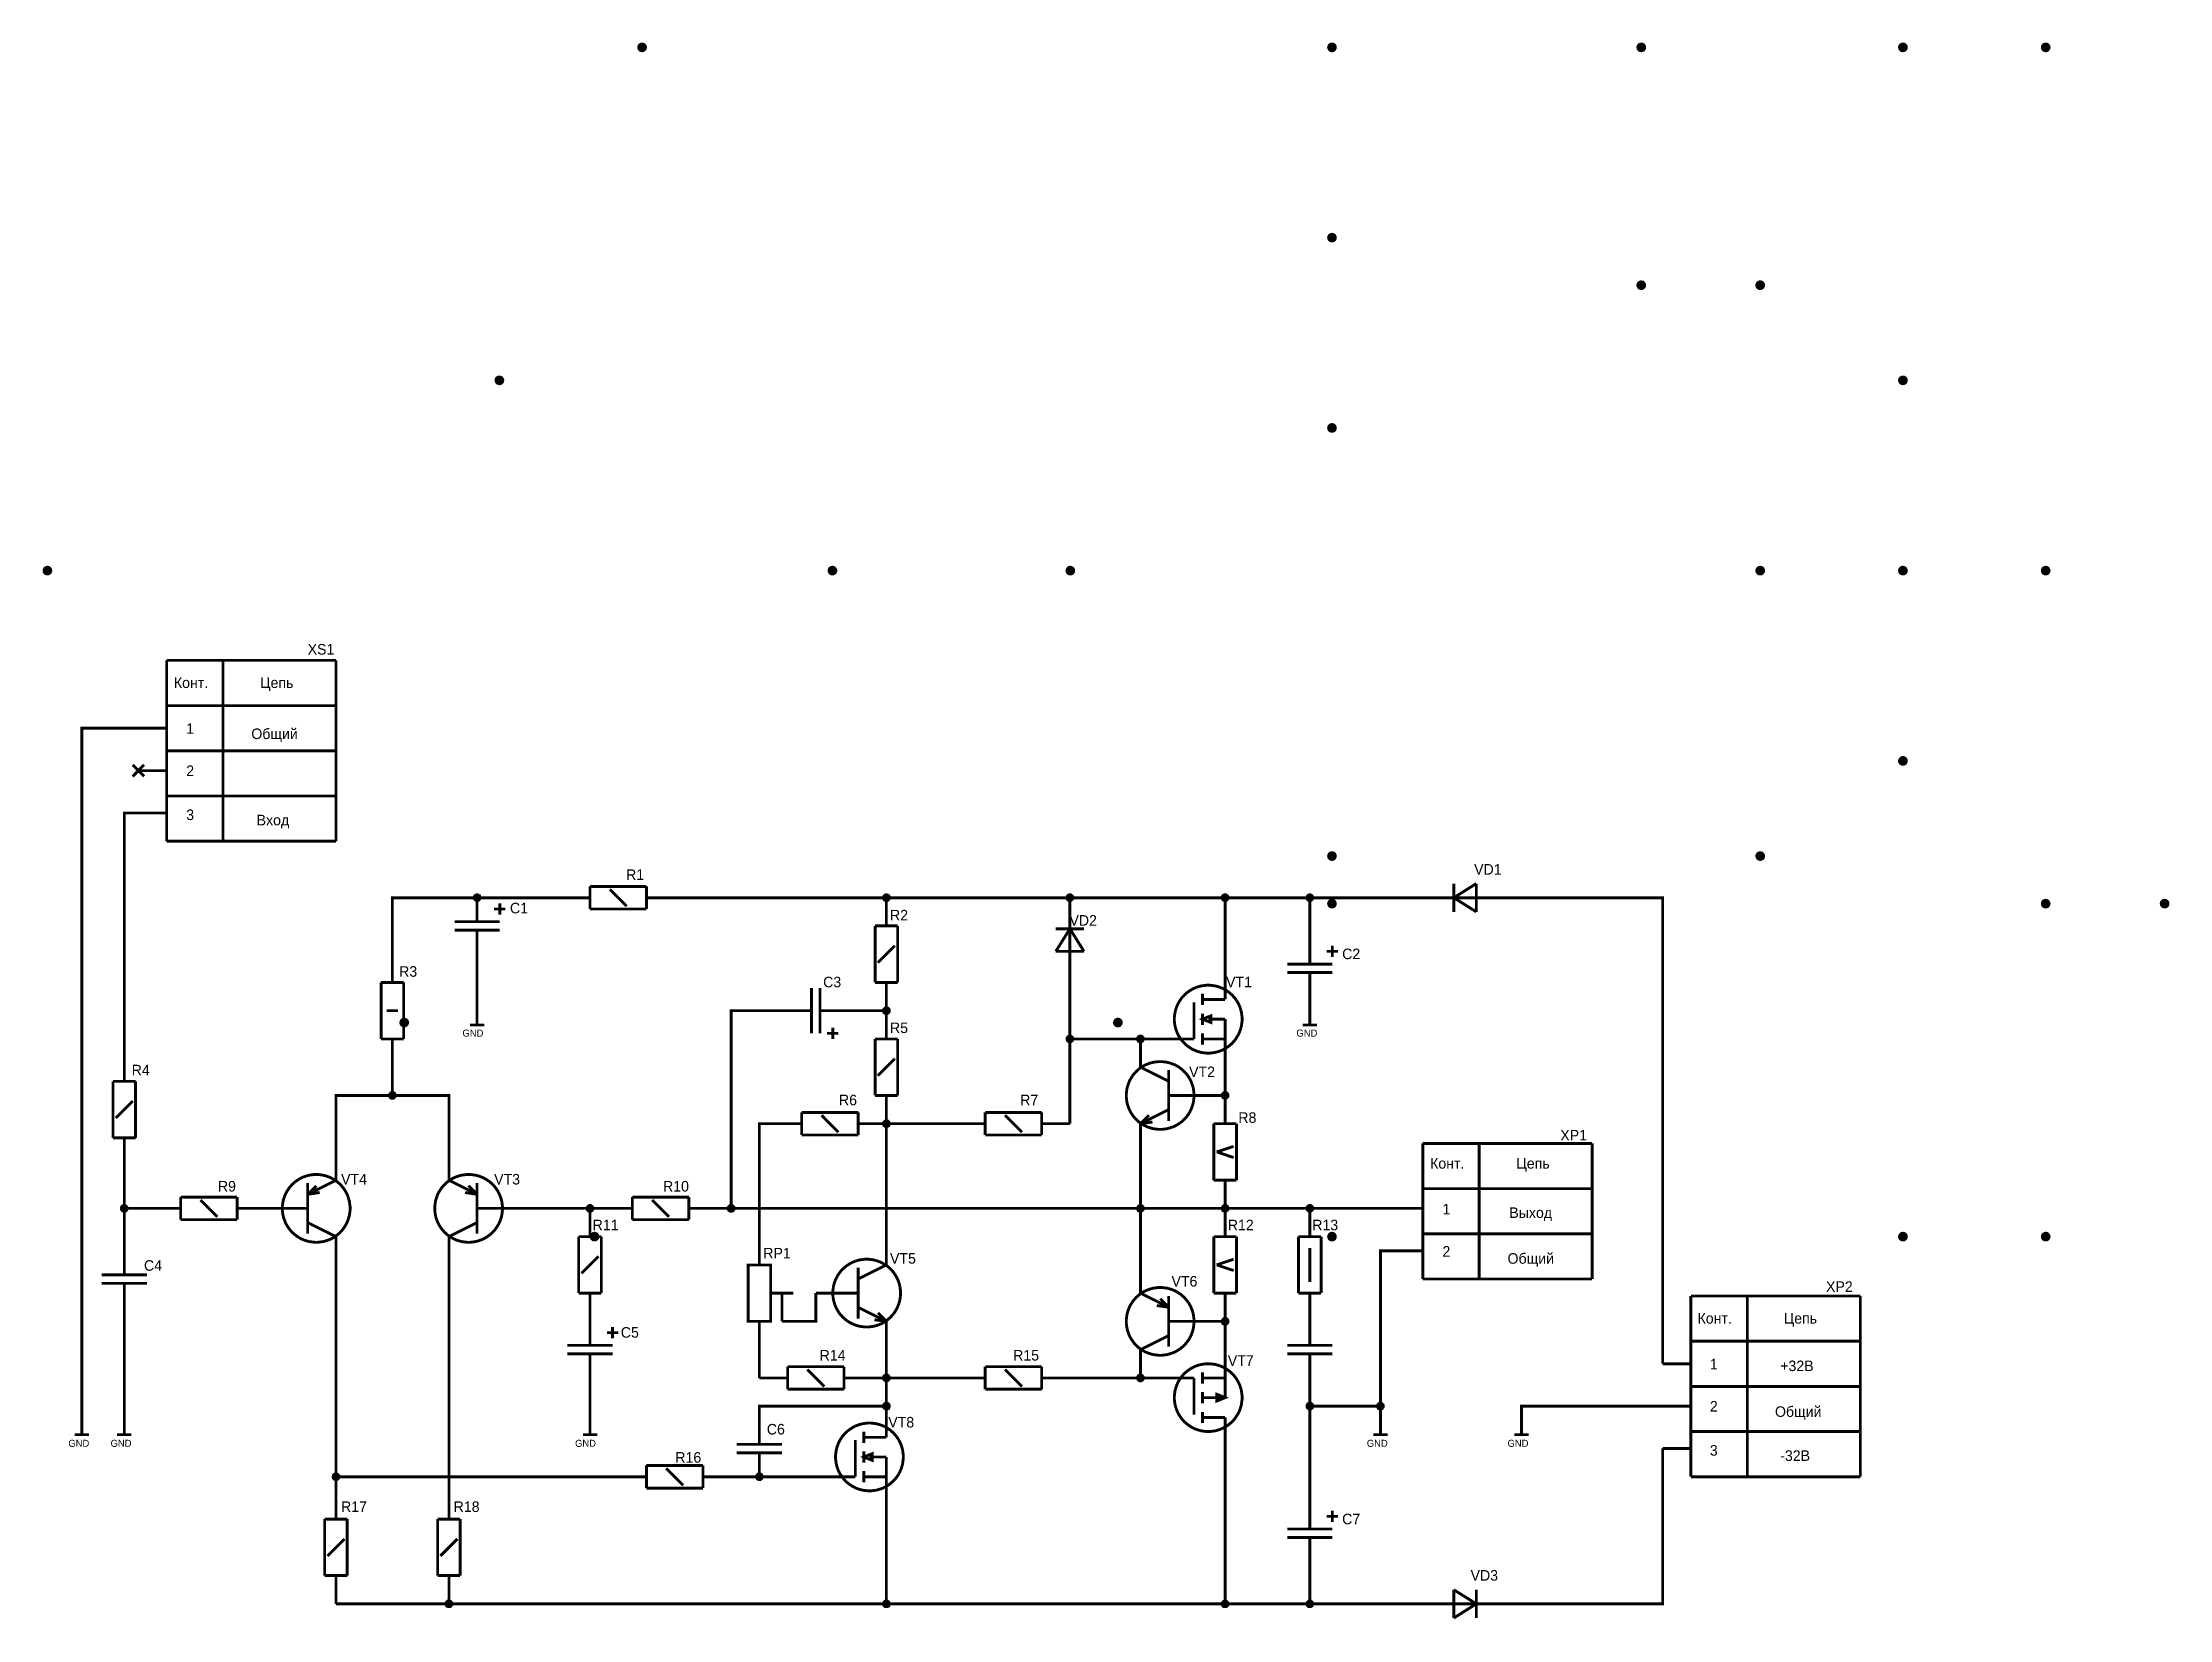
# Model space of a CAD drawing. Header units: millimetres. Extents: x 2.64 to 11.44, y 2.16 to 8.68.
import ezdxf

# ---------------------------------------------------------------- set-up
doc = ezdxf.new("R2010")
doc.units = ezdxf.units.MM
doc.header["$MEASUREMENT"] = 0
doc.layers.add('Sheet', color=255, linetype='Continuous')

msp = doc.modelspace()

# ---------------------------------------------------------------- texts
at = {"layer": 'Sheet'}
for s, height, p in [('XS1', 0.04371, (3.7343, 6.1488)), ('Конт.', 0.04371, (3.181, 6.0104)), ('Цепь', 0.04371, (3.5377, 6.0104)), ('1', 0.0437, (3.232, 5.821)), ('Общий', 0.04371, (3.5013, 5.7991)), ('2', 0.0437, (3.232, 5.6461)), ('3', 0.0437, (3.232, 5.464)), ('Вход', 0.04371, (3.5232, 5.4421)), ('VD1', 0.04371, (8.5604, 5.2381)), ('R1', 0.04371, (5.0518, 5.2163)), ('C1', 0.04371, (4.5714, 5.0779)), ('R2', 0.04371, (6.1437, 5.0487)), ('VD2', 0.04371, (6.8862, 5.0269)), ('C2', 0.04371, (8.0145, 4.8884)), ('R3', 0.04371, (4.1128, 4.8156)), ('C3', 0.04371, (5.8671, 4.7719)), ('VT1', 0.04371, (7.534, 4.7719)), ('GND', 0.02914, (4.3748, 4.5679)), ('R5', 0.04371, (6.1437, 4.5825)), ('GND', 0.02914, (7.8252, 4.5679)), ('R4', 0.04371, (3.0063, 4.4076)), ('VT2', 0.04371, (7.3812, 4.4003)), ('R6', 0.04371, (5.9326, 4.2838)), ('R7', 0.04371, (6.6824, 4.2838)), ('R8', 0.04371, (7.585, 4.2109)), ('XP1', 0.04371, (8.9171, 4.1381)), ('Конт.', 0.04371, (8.3784, 4.0215)), ('Цепь', 0.04371, (8.7351, 4.0215)), ('R9', 0.04371, (3.363, 3.9268)), ('VT4', 0.04371, (3.8726, 3.9559)), ('VT3', 0.04371, (4.5059, 3.9559)), ('R10', 0.04371, (5.2047, 3.9268)), ('1', 0.0437, (8.4294, 3.8321)), ('R11', 0.04371, (4.9135, 3.7665)), ('R12', 0.04371, (7.5413, 3.7665)), ('R13', 0.04371, (7.8907, 3.7665)), ('Выход', 0.04371, (8.706, 3.8175)), ('2', 0.0437, (8.4294, 3.6572)), ('C4', 0.04371, (3.0573, 3.5989)), ('RP1', 0.04371, (5.6196, 3.6499)), ('VT5', 0.04371, (6.1437, 3.6281)), ('Общий', 0.04371, (8.6987, 3.6281)), ('VT6', 0.04371, (7.3084, 3.5334)), ('XP2', 0.04371, (10.0163, 3.5115)), ('C5', 0.04371, (5.03, 3.3221)), ('Конт.', 0.04371, (9.4849, 3.3804)), ('Цепь', 0.04371, (9.8416, 3.3804)), ('R14', 0.04371, (5.8525, 3.2274)), ('R15', 0.04371, (6.6532, 3.2274)), ('VT7', 0.04371, (7.5413, 3.2055)), ('1', 0.0437, (9.5358, 3.191)), ('+32В', 0.04371, (9.827, 3.1837)), ('VT8', 0.04371, (6.1364, 2.9506)), ('2', 0.0437, (9.5358, 3.0161)), ('Общий', 0.04371, (9.8052, 2.9943)), ('C6', 0.04371, (5.6341, 2.9214)), ('GND', 0.02914, (2.7443, 2.8704)), ('GND', 0.02914, (2.919, 2.8704)), ('GND', 0.02914, (4.8407, 2.8704)), ('R16', 0.04371, (5.2556, 2.8048)), ('GND', 0.02914, (8.1164, 2.8704)), ('GND', 0.02914, (8.6987, 2.8704)), ('3', 0.0437, (9.5358, 2.834)), ('-32В', 0.04371, (9.827, 2.8121)), ('R17', 0.04371, (3.8726, 2.6009)), ('R18', 0.04371, (4.3384, 2.6009)), ('C7', 0.04371, (8.0145, 2.5499)), ('VD3', 0.04371, (8.5458, 2.3167))]:
    msp.add_text(s, height=height, dxfattribs=at).set_placement(p)

# ---------------------------------------------------------------- linework, layer by layer
at = {"layer": 'Sheet', "const_width": 0.02}
for points in [[(5.1081, 8.6614, 1), (5.1281, 8.6614, 1)], [(7.9624, 8.6614, 1), (7.9824, 8.6614, 1)], [(9.242, 8.6614, 1), (9.262, 8.6614, 1)], [(10.3246, 8.6614, 1), (10.3446, 8.6614, 1)], [(10.9152, 8.6614, 1), (10.9352, 8.6614, 1)], [(7.9624, 7.874, 1), (7.9824, 7.874, 1)], [(9.242, 7.6772, 1), (9.262, 7.6772, 1)], [(9.7341, 7.6772, 1), (9.7541, 7.6772, 1)], [(4.5176, 7.2835, 1), (4.5376, 7.2835, 1)], [(10.3246, 7.2835, 1), (10.3446, 7.2835, 1)], [(7.9624, 7.0866, 1), (7.9824, 7.0866, 1)], [(7.9624, 7.0866, 1), (7.9824, 7.0866, 1)], [(2.6475, 6.4961, 1), (2.6675, 6.4961, 1)], [(5.8955, 6.4961, 1), (5.9155, 6.4961, 1)], [(6.8798, 6.4961, 1), (6.8998, 6.4961, 1)], [(9.7341, 6.4961, 1), (9.7541, 6.4961, 1)], [(10.3246, 6.4961, 1), (10.3446, 6.4961, 1)], [(10.9152, 6.4961, 1), (10.9352, 6.4961, 1)], [(10.3246, 5.7087, 1), (10.3446, 5.7087, 1)], [(7.9624, 5.315, 1), (7.9824, 5.315, 1)], [(9.7341, 5.315, 1), (9.7541, 5.315, 1)], [(7.9624, 5.1181, 1), (7.9824, 5.1181, 1)], [(10.9152, 5.1181, 1), (10.9352, 5.1181, 1)], [(11.4073, 5.1181, 1), (11.4273, 5.1181, 1)], [(4.1239, 4.626, 1), (4.1439, 4.626, 1)], [(7.0766, 4.626, 1), (7.0966, 4.626, 1)], [(4.9113, 3.7402, 1), (4.9313, 3.7402, 1)], [(7.9624, 3.7402, 1), (7.9824, 3.7402, 1)], [(10.3246, 3.7402, 1), (10.3446, 3.7402, 1)], [(10.9152, 3.7402, 1), (10.9352, 3.7402, 1)]]:
    msp.add_lwpolyline(points, format="xyb", close=True, dxfattribs=at)
at = {"layer": 'Sheet', "const_width": 0.0118}
for points in [[(3.151, 5.3766), (3.151, 6.1247)], [(3.151, 6.1247), (3.8516, 6.1247)], [(3.3844, 5.3766), (3.3844, 6.1247)], [(3.8516, 6.1247), (3.8516, 5.3766)], [(3.151, 5.9375), (3.8516, 5.9375)], [(3.0341, 5.8442), (2.8002, 5.8442), (2.8002, 2.9802)], [(3.151, 5.8442), (3.0341, 5.8442)], [(3.151, 5.7504), (3.8516, 5.7504)], [(3.0104, 5.6448), (3.0577, 5.6926)], [(3.0104, 5.6926), (3.0577, 5.6448)], [(3.151, 5.6684), (3.0341, 5.6684)], [(3.151, 5.5633), (3.8516, 5.5633)], [(2.9759, 4.4996), (2.9759, 5.4931), (3.0341, 5.4931)], [(3.151, 5.4931), (3.0341, 5.4931)], [(3.8516, 5.3766), (3.151, 5.3766)], [(5.136, 5.1894), (4.9026, 5.1894)], [(4.9026, 5.1894), (4.9026, 5.0961)], [(5.136, 5.0961), (5.136, 5.1894)], [(8.4762, 5.1425), (8.5695, 5.2013)], [(8.4762, 5.2013), (8.4762, 5.0842)], [(8.5695, 5.2013), (8.5695, 5.0842)], [(4.7857, 5.1425), (4.4353, 5.1425), (4.085, 5.1425), (4.085, 4.9089)], [(4.4235, 5.1425), (4.4235, 5.143), (4.4235, 5.1439), (4.4235, 5.1443), (4.424, 5.1448), (4.424, 5.1457), (4.424, 5.1462), (4.4244, 5.1466), (4.4244, 5.1471), (4.4249, 5.148), (4.4249, 5.1484), (4.4253, 5.1489), (4.4258, 5.1494), (4.4258, 5.1498), (4.4262, 5.1503), (4.4267, 5.1507), (4.4272, 5.1512), (4.4276, 5.1512), (4.4281, 5.1516), (4.4285, 5.1521), (4.429, 5.1525), (4.4294, 5.1525), (4.4299, 5.153), (4.4303, 5.1535), (4.4308, 5.1535), (4.4312, 5.1535), (4.4317, 5.1539), (4.4326, 5.1539), (4.4331, 5.1539), (4.4335, 5.1544), (4.434, 5.1544), (4.4349, 5.1544), (4.4353, 5.1544)], [(4.4235, 5.1425), (4.4235, 5.143), (4.4235, 5.1439), (4.4235, 5.1443), (4.424, 5.1448), (4.424, 5.1457), (4.424, 5.1462), (4.4244, 5.1466), (4.4244, 5.1471), (4.4249, 5.148), (4.4249, 5.1484), (4.4253, 5.1489), (4.4258, 5.1494), (4.4258, 5.1498), (4.4262, 5.1503), (4.4267, 5.1507), (4.4272, 5.1512), (4.4276, 5.1512), (4.4281, 5.1516), (4.4285, 5.1521), (4.429, 5.1525), (4.4294, 5.1525), (4.4299, 5.153), (4.4303, 5.1535), (4.4308, 5.1535), (4.4312, 5.1535), (4.4317, 5.1539), (4.4326, 5.1539), (4.4331, 5.1539), (4.4335, 5.1544), (4.434, 5.1544), (4.4349, 5.1544), (4.4353, 5.1544)], [(4.4235, 5.1425), (4.4235, 5.143), (4.4235, 5.1439), (4.4235, 5.1443), (4.424, 5.1448), (4.424, 5.1457), (4.424, 5.1462), (4.4244, 5.1466), (4.4244, 5.1471), (4.4249, 5.148), (4.4249, 5.1484), (4.4253, 5.1489), (4.4258, 5.1494), (4.4258, 5.1498), (4.4262, 5.1503), (4.4267, 5.1507), (4.4272, 5.1512), (4.4276, 5.1512), (4.4281, 5.1516), (4.4285, 5.1521), (4.429, 5.1525), (4.4294, 5.1525), (4.4299, 5.153), (4.4303, 5.1535), (4.4308, 5.1535), (4.4312, 5.1535), (4.4317, 5.1539), (4.4326, 5.1539), (4.4331, 5.1539), (4.4335, 5.1544), (4.434, 5.1544), (4.4349, 5.1544), (4.4353, 5.1544)], [(4.4235, 5.1425), (4.4235, 5.143), (4.4235, 5.1439), (4.4235, 5.1443), (4.424, 5.1448), (4.424, 5.1457), (4.424, 5.1462), (4.4244, 5.1466), (4.4244, 5.1471), (4.4249, 5.148), (4.4249, 5.1484), (4.4253, 5.1489), (4.4258, 5.1494), (4.4258, 5.1498), (4.4262, 5.1503), (4.4267, 5.1507), (4.4272, 5.1512), (4.4276, 5.1512), (4.4281, 5.1516), (4.4285, 5.1521), (4.429, 5.1525), (4.4294, 5.1525), (4.4299, 5.153), (4.4303, 5.1535), (4.4308, 5.1535), (4.4312, 5.1535), (4.4317, 5.1539), (4.4326, 5.1539), (4.4331, 5.1539), (4.4335, 5.1544), (4.434, 5.1544), (4.4349, 5.1544), (4.4353, 5.1544)], [(4.4235, 5.1425), (4.4235, 5.143), (4.4235, 5.1439), (4.4235, 5.1443), (4.424, 5.1448), (4.424, 5.1457), (4.424, 5.1462), (4.4244, 5.1466), (4.4244, 5.1471), (4.4249, 5.148), (4.4249, 5.1484), (4.4253, 5.1489), (4.4258, 5.1494), (4.4258, 5.1498), (4.4262, 5.1503), (4.4267, 5.1507), (4.4272, 5.1512), (4.4276, 5.1512), (4.4281, 5.1516), (4.4285, 5.1521), (4.429, 5.1525), (4.4294, 5.1525), (4.4299, 5.153), (4.4303, 5.1535), (4.4308, 5.1535), (4.4312, 5.1535), (4.4317, 5.1539), (4.4326, 5.1539), (4.4331, 5.1539), (4.4335, 5.1544), (4.434, 5.1544), (4.4349, 5.1544), (4.4353, 5.1544)], [(4.4235, 5.1425), (4.4235, 5.143), (4.4235, 5.1439), (4.4235, 5.1443), (4.424, 5.1448), (4.424, 5.1457), (4.424, 5.1462), (4.4244, 5.1466), (4.4244, 5.1471), (4.4249, 5.148), (4.4249, 5.1484), (4.4253, 5.1489), (4.4258, 5.1494), (4.4258, 5.1498), (4.4262, 5.1503), (4.4267, 5.1507), (4.4272, 5.1512), (4.4276, 5.1512), (4.4281, 5.1516), (4.4285, 5.1521), (4.429, 5.1525), (4.4294, 5.1525), (4.4299, 5.153), (4.4303, 5.1535), (4.4308, 5.1535), (4.4312, 5.1535), (4.4317, 5.1539), (4.4326, 5.1539), (4.4331, 5.1539), (4.4335, 5.1544), (4.434, 5.1544), (4.4349, 5.1544), (4.4353, 5.1544)], [(4.4235, 5.1425), (4.4235, 5.143), (4.4235, 5.1439), (4.4235, 5.1443), (4.424, 5.1448), (4.424, 5.1457), (4.424, 5.1462), (4.4244, 5.1466), (4.4244, 5.1471), (4.4249, 5.148), (4.4249, 5.1484), (4.4253, 5.1489), (4.4258, 5.1494), (4.4258, 5.1498), (4.4262, 5.1503), (4.4267, 5.1507), (4.4272, 5.1512), (4.4276, 5.1512), (4.4281, 5.1516), (4.4285, 5.1521), (4.429, 5.1525), (4.4294, 5.1525), (4.4299, 5.153), (4.4303, 5.1535), (4.4308, 5.1535), (4.4312, 5.1535), (4.4317, 5.1539), (4.4326, 5.1539), (4.4331, 5.1539), (4.4335, 5.1544), (4.434, 5.1544), (4.4349, 5.1544), (4.4353, 5.1544)], [(4.4235, 5.1425), (4.4235, 5.143), (4.4235, 5.1439), (4.4235, 5.1443), (4.424, 5.1448), (4.424, 5.1457), (4.424, 5.1462), (4.4244, 5.1466), (4.4244, 5.1471), (4.4249, 5.148), (4.4249, 5.1484), (4.4253, 5.1489), (4.4258, 5.1494), (4.4258, 5.1498), (4.4262, 5.1503), (4.4267, 5.1507), (4.4272, 5.1512), (4.4276, 5.1512), (4.4281, 5.1516), (4.4285, 5.1521), (4.429, 5.1525), (4.4294, 5.1525), (4.4299, 5.153), (4.4303, 5.1535), (4.4308, 5.1535), (4.4312, 5.1535), (4.4317, 5.1539), (4.4326, 5.1539), (4.4331, 5.1539), (4.4335, 5.1544), (4.434, 5.1544), (4.4349, 5.1544), (4.4353, 5.1544)], [(4.4235, 5.1425), (4.4235, 5.143), (4.4235, 5.1439), (4.4235, 5.1443), (4.424, 5.1448), (4.424, 5.1457), (4.424, 5.1462), (4.4244, 5.1466), (4.4244, 5.1471), (4.4249, 5.148), (4.4249, 5.1484), (4.4253, 5.1489), (4.4258, 5.1494), (4.4258, 5.1498), (4.4262, 5.1503), (4.4267, 5.1507), (4.4272, 5.1512), (4.4276, 5.1512), (4.4281, 5.1516), (4.4285, 5.1521), (4.429, 5.1525), (4.4294, 5.1525), (4.4299, 5.153), (4.4303, 5.1535), (4.4308, 5.1535), (4.4312, 5.1535), (4.4317, 5.1539), (4.4326, 5.1539), (4.4331, 5.1539), (4.4335, 5.1544), (4.434, 5.1544), (4.4349, 5.1544), (4.4353, 5.1544)], [(4.4235, 5.1425), (4.4235, 5.143), (4.4235, 5.1439), (4.4235, 5.1443), (4.424, 5.1448), (4.424, 5.1457), (4.424, 5.1462), (4.4244, 5.1466), (4.4244, 5.1471), (4.4249, 5.148), (4.4249, 5.1484), (4.4253, 5.1489), (4.4258, 5.1494), (4.4258, 5.1498), (4.4262, 5.1503), (4.4267, 5.1507), (4.4272, 5.1512), (4.4276, 5.1512), (4.4281, 5.1516), (4.4285, 5.1521), (4.429, 5.1525), (4.4294, 5.1525), (4.4299, 5.153), (4.4303, 5.1535), (4.4308, 5.1535), (4.4312, 5.1535), (4.4317, 5.1539), (4.4326, 5.1539), (4.4331, 5.1539), (4.4335, 5.1544), (4.434, 5.1544), (4.4349, 5.1544), (4.4353, 5.1544)], [(4.4353, 5.1307), (4.4349, 5.1307), (4.434, 5.1307), (4.4335, 5.1307), (4.4331, 5.1311), (4.4326, 5.1311), (4.4317, 5.1311), (4.4312, 5.1316), (4.4308, 5.1316), (4.4303, 5.1321), (4.4299, 5.1321), (4.4294, 5.1325), (4.429, 5.133), (4.4285, 5.133), (4.4281, 5.1334), (4.4276, 5.1339), (4.4272, 5.1343), (4.4267, 5.1348), (4.4262, 5.1352), (4.4258, 5.1357), (4.4258, 5.1361), (4.4253, 5.1366), (4.4249, 5.1371), (4.4249, 5.1375), (4.4244, 5.138), (4.4244, 5.1384), (4.424, 5.1389), (4.424, 5.1398), (4.424, 5.1402), (4.4235, 5.1407), (4.4235, 5.1412), (4.4235, 5.1421), (4.4235, 5.1425)], [(4.4235, 5.1425), (4.4235, 5.1425)], [(4.4353, 5.1307), (4.4349, 5.1307), (4.434, 5.1307), (4.4335, 5.1307), (4.4331, 5.1311), (4.4326, 5.1311), (4.4317, 5.1311), (4.4312, 5.1316), (4.4308, 5.1316), (4.4303, 5.1321), (4.4299, 5.1321), (4.4294, 5.1325), (4.429, 5.133), (4.4285, 5.133), (4.4281, 5.1334), (4.4276, 5.1339), (4.4272, 5.1343), (4.4267, 5.1348), (4.4262, 5.1352), (4.4258, 5.1357), (4.4258, 5.1361), (4.4253, 5.1366), (4.4249, 5.1371), (4.4249, 5.1375), (4.4244, 5.138), (4.4244, 5.1384), (4.424, 5.1389), (4.424, 5.1398), (4.424, 5.1402), (4.4235, 5.1407), (4.4235, 5.1412), (4.4235, 5.1421), (4.4235, 5.1425)], [(4.4235, 5.1425), (4.4235, 5.1425)], [(4.4353, 5.1307), (4.4349, 5.1307), (4.434, 5.1307), (4.4335, 5.1307), (4.4331, 5.1311), (4.4326, 5.1311), (4.4317, 5.1311), (4.4312, 5.1316), (4.4308, 5.1316), (4.4303, 5.1321), (4.4299, 5.1321), (4.4294, 5.1325), (4.429, 5.133), (4.4285, 5.133), (4.4281, 5.1334), (4.4276, 5.1339), (4.4272, 5.1343), (4.4267, 5.1348), (4.4262, 5.1352), (4.4258, 5.1357), (4.4258, 5.1361), (4.4253, 5.1366), (4.4249, 5.1371), (4.4249, 5.1375), (4.4244, 5.138), (4.4244, 5.1384), (4.424, 5.1389), (4.424, 5.1398), (4.424, 5.1402), (4.4235, 5.1407), (4.4235, 5.1412), (4.4235, 5.1421), (4.4235, 5.1425)], [(4.4235, 5.1425), (4.4235, 5.1425)], [(4.4353, 5.1307), (4.4349, 5.1307), (4.434, 5.1307), (4.4335, 5.1307), (4.4331, 5.1311), (4.4326, 5.1311), (4.4317, 5.1311), (4.4312, 5.1316), (4.4308, 5.1316), (4.4303, 5.1321), (4.4299, 5.1321), (4.4294, 5.1325), (4.429, 5.133), (4.4285, 5.133), (4.4281, 5.1334), (4.4276, 5.1339), (4.4272, 5.1343), (4.4267, 5.1348), (4.4262, 5.1352), (4.4258, 5.1357), (4.4258, 5.1361), (4.4253, 5.1366), (4.4249, 5.1371), (4.4249, 5.1375), (4.4244, 5.138), (4.4244, 5.1384), (4.424, 5.1389), (4.424, 5.1398), (4.424, 5.1402), (4.4235, 5.1407), (4.4235, 5.1412), (4.4235, 5.1421), (4.4235, 5.1425)], [(4.4235, 5.1425), (4.4235, 5.1425)], [(4.4353, 5.1307), (4.4349, 5.1307), (4.434, 5.1307), (4.4335, 5.1307), (4.4331, 5.1311), (4.4326, 5.1311), (4.4317, 5.1311), (4.4312, 5.1316), (4.4308, 5.1316), (4.4303, 5.1321), (4.4299, 5.1321), (4.4294, 5.1325), (4.429, 5.133), (4.4285, 5.133), (4.4281, 5.1334), (4.4276, 5.1339), (4.4272, 5.1343), (4.4267, 5.1348), (4.4262, 5.1352), (4.4258, 5.1357), (4.4258, 5.1361), (4.4253, 5.1366), (4.4249, 5.1371), (4.4249, 5.1375), (4.4244, 5.138), (4.4244, 5.1384), (4.424, 5.1389), (4.424, 5.1398), (4.424, 5.1402), (4.4235, 5.1407), (4.4235, 5.1412), (4.4235, 5.1421), (4.4235, 5.1425)], [(4.4235, 5.1425), (4.4235, 5.1425)], [(4.4353, 5.1307), (4.4349, 5.1307), (4.434, 5.1307), (4.4335, 5.1307), (4.4331, 5.1311), (4.4326, 5.1311), (4.4317, 5.1311), (4.4312, 5.1316), (4.4308, 5.1316), (4.4303, 5.1321), (4.4299, 5.1321), (4.4294, 5.1325), (4.429, 5.133), (4.4285, 5.133), (4.4281, 5.1334), (4.4276, 5.1339), (4.4272, 5.1343), (4.4267, 5.1348), (4.4262, 5.1352), (4.4258, 5.1357), (4.4258, 5.1361), (4.4253, 5.1366), (4.4249, 5.1371), (4.4249, 5.1375), (4.4244, 5.138), (4.4244, 5.1384), (4.424, 5.1389), (4.424, 5.1398), (4.424, 5.1402), (4.4235, 5.1407), (4.4235, 5.1412), (4.4235, 5.1421), (4.4235, 5.1425)], [(4.4235, 5.1425), (4.4235, 5.1425)], [(4.4353, 5.1307), (4.4349, 5.1307), (4.434, 5.1307), (4.4335, 5.1307), (4.4331, 5.1311), (4.4326, 5.1311), (4.4317, 5.1311), (4.4312, 5.1316), (4.4308, 5.1316), (4.4303, 5.1321), (4.4299, 5.1321), (4.4294, 5.1325), (4.429, 5.133), (4.4285, 5.133), (4.4281, 5.1334), (4.4276, 5.1339), (4.4272, 5.1343), (4.4267, 5.1348), (4.4262, 5.1352), (4.4258, 5.1357), (4.4258, 5.1361), (4.4253, 5.1366), (4.4249, 5.1371), (4.4249, 5.1375), (4.4244, 5.138), (4.4244, 5.1384), (4.424, 5.1389), (4.424, 5.1398), (4.424, 5.1402), (4.4235, 5.1407), (4.4235, 5.1412), (4.4235, 5.1421), (4.4235, 5.1425)], [(4.4235, 5.1425), (4.4235, 5.1425)], [(4.4353, 5.1307), (4.4349, 5.1307), (4.434, 5.1307), (4.4335, 5.1307), (4.4331, 5.1311), (4.4326, 5.1311), (4.4317, 5.1311), (4.4312, 5.1316), (4.4308, 5.1316), (4.4303, 5.1321), (4.4299, 5.1321), (4.4294, 5.1325), (4.429, 5.133), (4.4285, 5.133), (4.4281, 5.1334), (4.4276, 5.1339), (4.4272, 5.1343), (4.4267, 5.1348), (4.4262, 5.1352), (4.4258, 5.1357), (4.4258, 5.1361), (4.4253, 5.1366), (4.4249, 5.1371), (4.4249, 5.1375), (4.4244, 5.138), (4.4244, 5.1384), (4.424, 5.1389), (4.424, 5.1398), (4.424, 5.1402), (4.4235, 5.1407), (4.4235, 5.1412), (4.4235, 5.1421), (4.4235, 5.1425)], [(4.4235, 5.1425), (4.4235, 5.1425)], [(4.4353, 5.1307), (4.4349, 5.1307), (4.434, 5.1307), (4.4335, 5.1307), (4.4331, 5.1311), (4.4326, 5.1311), (4.4317, 5.1311), (4.4312, 5.1316), (4.4308, 5.1316), (4.4303, 5.1321), (4.4299, 5.1321), (4.4294, 5.1325), (4.429, 5.133), (4.4285, 5.133), (4.4281, 5.1334), (4.4276, 5.1339), (4.4272, 5.1343), (4.4267, 5.1348), (4.4262, 5.1352), (4.4258, 5.1357), (4.4258, 5.1361), (4.4253, 5.1366), (4.4249, 5.1371), (4.4249, 5.1375), (4.4244, 5.138), (4.4244, 5.1384), (4.424, 5.1389), (4.424, 5.1398), (4.424, 5.1402), (4.4235, 5.1407), (4.4235, 5.1412), (4.4235, 5.1421), (4.4235, 5.1425)], [(4.4235, 5.1425), (4.4235, 5.1425)], [(4.4353, 5.1307), (4.4349, 5.1307), (4.434, 5.1307), (4.4335, 5.1307), (4.4331, 5.1311), (4.4326, 5.1311), (4.4317, 5.1311), (4.4312, 5.1316), (4.4308, 5.1316), (4.4303, 5.1321), (4.4299, 5.1321), (4.4294, 5.1325), (4.429, 5.133), (4.4285, 5.133), (4.4281, 5.1334), (4.4276, 5.1339), (4.4272, 5.1343), (4.4267, 5.1348), (4.4262, 5.1352), (4.4258, 5.1357), (4.4258, 5.1361), (4.4253, 5.1366), (4.4249, 5.1371), (4.4249, 5.1375), (4.4244, 5.138), (4.4244, 5.1384), (4.424, 5.1389), (4.424, 5.1398), (4.424, 5.1402), (4.4235, 5.1407), (4.4235, 5.1412), (4.4235, 5.1421), (4.4235, 5.1425)], [(4.4235, 5.1425), (4.4235, 5.1425)], [(4.4353, 5.1544), (4.4353, 5.1544)], [(4.4353, 5.1544), (4.4358, 5.1544), (4.4367, 5.1544), (4.4372, 5.1544), (4.4376, 5.1539), (4.4385, 5.1539), (4.439, 5.1539), (4.4394, 5.1535), (4.4399, 5.1535), (4.4408, 5.1535), (4.4413, 5.153), (4.4417, 5.1525), (4.4422, 5.1525), (4.4426, 5.1521), (4.4431, 5.1516), (4.4435, 5.1512), (4.444, 5.1512), (4.444, 5.1507), (4.4444, 5.1503), (4.4449, 5.1498), (4.4454, 5.1494), (4.4454, 5.1489), (4.4458, 5.1484), (4.4463, 5.148), (4.4463, 5.1471), (4.4463, 5.1466), (4.4467, 5.1462), (4.4467, 5.1457), (4.4467, 5.1448), (4.4472, 5.1443), (4.4472, 5.1439), (4.4472, 5.143), (4.4472, 5.1425)], [(4.4353, 5.1544), (4.4353, 5.1544)], [(4.4353, 5.1544), (4.4358, 5.1544), (4.4367, 5.1544), (4.4372, 5.1544), (4.4376, 5.1539), (4.4385, 5.1539), (4.439, 5.1539), (4.4394, 5.1535), (4.4399, 5.1535), (4.4408, 5.1535), (4.4413, 5.153), (4.4417, 5.1525), (4.4422, 5.1525), (4.4426, 5.1521), (4.4431, 5.1516), (4.4435, 5.1512), (4.444, 5.1512), (4.444, 5.1507), (4.4444, 5.1503), (4.4449, 5.1498), (4.4454, 5.1494), (4.4454, 5.1489), (4.4458, 5.1484), (4.4463, 5.148), (4.4463, 5.1471), (4.4463, 5.1466), (4.4467, 5.1462), (4.4467, 5.1457), (4.4467, 5.1448), (4.4472, 5.1443), (4.4472, 5.1439), (4.4472, 5.143), (4.4472, 5.1425)], [(4.4353, 5.1544), (4.4353, 5.1544)], [(4.4353, 5.1544), (4.4358, 5.1544), (4.4367, 5.1544), (4.4372, 5.1544), (4.4376, 5.1539), (4.4385, 5.1539), (4.439, 5.1539), (4.4394, 5.1535), (4.4399, 5.1535), (4.4408, 5.1535), (4.4413, 5.153), (4.4417, 5.1525), (4.4422, 5.1525), (4.4426, 5.1521), (4.4431, 5.1516), (4.4435, 5.1512), (4.444, 5.1512), (4.444, 5.1507), (4.4444, 5.1503), (4.4449, 5.1498), (4.4454, 5.1494), (4.4454, 5.1489), (4.4458, 5.1484), (4.4463, 5.148), (4.4463, 5.1471), (4.4463, 5.1466), (4.4467, 5.1462), (4.4467, 5.1457), (4.4467, 5.1448), (4.4472, 5.1443), (4.4472, 5.1439), (4.4472, 5.143), (4.4472, 5.1425)], [(4.4353, 5.1544), (4.4353, 5.1544)], [(4.4353, 5.1544), (4.4358, 5.1544), (4.4367, 5.1544), (4.4372, 5.1544), (4.4376, 5.1539), (4.4385, 5.1539), (4.439, 5.1539), (4.4394, 5.1535), (4.4399, 5.1535), (4.4408, 5.1535), (4.4413, 5.153), (4.4417, 5.1525), (4.4422, 5.1525), (4.4426, 5.1521), (4.4431, 5.1516), (4.4435, 5.1512), (4.444, 5.1512), (4.444, 5.1507), (4.4444, 5.1503), (4.4449, 5.1498), (4.4454, 5.1494), (4.4454, 5.1489), (4.4458, 5.1484), (4.4463, 5.148), (4.4463, 5.1471), (4.4463, 5.1466), (4.4467, 5.1462), (4.4467, 5.1457), (4.4467, 5.1448), (4.4472, 5.1443), (4.4472, 5.1439), (4.4472, 5.143), (4.4472, 5.1425)], [(4.4353, 5.1544), (4.4353, 5.1544)], [(4.4353, 5.1544), (4.4358, 5.1544), (4.4367, 5.1544), (4.4372, 5.1544), (4.4376, 5.1539), (4.4385, 5.1539), (4.439, 5.1539), (4.4394, 5.1535), (4.4399, 5.1535), (4.4408, 5.1535), (4.4413, 5.153), (4.4417, 5.1525), (4.4422, 5.1525), (4.4426, 5.1521), (4.4431, 5.1516), (4.4435, 5.1512), (4.444, 5.1512), (4.444, 5.1507), (4.4444, 5.1503), (4.4449, 5.1498), (4.4454, 5.1494), (4.4454, 5.1489), (4.4458, 5.1484), (4.4463, 5.148), (4.4463, 5.1471), (4.4463, 5.1466), (4.4467, 5.1462), (4.4467, 5.1457), (4.4467, 5.1448), (4.4472, 5.1443), (4.4472, 5.1439), (4.4472, 5.143), (4.4472, 5.1425)], [(4.4353, 5.1544), (4.4353, 5.1544)], [(4.4353, 5.1544), (4.4358, 5.1544), (4.4367, 5.1544), (4.4372, 5.1544), (4.4376, 5.1539), (4.4385, 5.1539), (4.439, 5.1539), (4.4394, 5.1535), (4.4399, 5.1535), (4.4408, 5.1535), (4.4413, 5.153), (4.4417, 5.1525), (4.4422, 5.1525), (4.4426, 5.1521), (4.4431, 5.1516), (4.4435, 5.1512), (4.444, 5.1512), (4.444, 5.1507), (4.4444, 5.1503), (4.4449, 5.1498), (4.4454, 5.1494), (4.4454, 5.1489), (4.4458, 5.1484), (4.4463, 5.148), (4.4463, 5.1471), (4.4463, 5.1466), (4.4467, 5.1462), (4.4467, 5.1457), (4.4467, 5.1448), (4.4472, 5.1443), (4.4472, 5.1439), (4.4472, 5.143), (4.4472, 5.1425)], [(4.4353, 5.1544), (4.4353, 5.1544)], [(4.4353, 5.1544), (4.4358, 5.1544), (4.4367, 5.1544), (4.4372, 5.1544), (4.4376, 5.1539), (4.4385, 5.1539), (4.439, 5.1539), (4.4394, 5.1535), (4.4399, 5.1535), (4.4408, 5.1535), (4.4413, 5.153), (4.4417, 5.1525), (4.4422, 5.1525), (4.4426, 5.1521), (4.4431, 5.1516), (4.4435, 5.1512), (4.444, 5.1512), (4.444, 5.1507), (4.4444, 5.1503), (4.4449, 5.1498), (4.4454, 5.1494), (4.4454, 5.1489), (4.4458, 5.1484), (4.4463, 5.148), (4.4463, 5.1471), (4.4463, 5.1466), (4.4467, 5.1462), (4.4467, 5.1457), (4.4467, 5.1448), (4.4472, 5.1443), (4.4472, 5.1439), (4.4472, 5.143), (4.4472, 5.1425)], [(4.4353, 5.1544), (4.4353, 5.1544)], [(4.4353, 5.1544), (4.4358, 5.1544), (4.4367, 5.1544), (4.4372, 5.1544), (4.4376, 5.1539), (4.4385, 5.1539), (4.439, 5.1539), (4.4394, 5.1535), (4.4399, 5.1535), (4.4408, 5.1535), (4.4413, 5.153), (4.4417, 5.1525), (4.4422, 5.1525), (4.4426, 5.1521), (4.4431, 5.1516), (4.4435, 5.1512), (4.444, 5.1512), (4.444, 5.1507), (4.4444, 5.1503), (4.4449, 5.1498), (4.4454, 5.1494), (4.4454, 5.1489), (4.4458, 5.1484), (4.4463, 5.148), (4.4463, 5.1471), (4.4463, 5.1466), (4.4467, 5.1462), (4.4467, 5.1457), (4.4467, 5.1448), (4.4472, 5.1443), (4.4472, 5.1439), (4.4472, 5.143), (4.4472, 5.1425)], [(4.4353, 5.1544), (4.4353, 5.1544)], [(4.4353, 5.1544), (4.4358, 5.1544), (4.4367, 5.1544), (4.4372, 5.1544), (4.4376, 5.1539), (4.4385, 5.1539), (4.439, 5.1539), (4.4394, 5.1535), (4.4399, 5.1535), (4.4408, 5.1535), (4.4413, 5.153), (4.4417, 5.1525), (4.4422, 5.1525), (4.4426, 5.1521), (4.4431, 5.1516), (4.4435, 5.1512), (4.444, 5.1512), (4.444, 5.1507), (4.4444, 5.1503), (4.4449, 5.1498), (4.4454, 5.1494), (4.4454, 5.1489), (4.4458, 5.1484), (4.4463, 5.148), (4.4463, 5.1471), (4.4463, 5.1466), (4.4467, 5.1462), (4.4467, 5.1457), (4.4467, 5.1448), (4.4472, 5.1443), (4.4472, 5.1439), (4.4472, 5.143), (4.4472, 5.1425)], [(4.4353, 5.1544), (4.4353, 5.1544)], [(4.4353, 5.1544), (4.4358, 5.1544), (4.4367, 5.1544), (4.4372, 5.1544), (4.4376, 5.1539), (4.4385, 5.1539), (4.439, 5.1539), (4.4394, 5.1535), (4.4399, 5.1535), (4.4408, 5.1535), (4.4413, 5.153), (4.4417, 5.1525), (4.4422, 5.1525), (4.4426, 5.1521), (4.4431, 5.1516), (4.4435, 5.1512), (4.444, 5.1512), (4.444, 5.1507), (4.4444, 5.1503), (4.4449, 5.1498), (4.4454, 5.1494), (4.4454, 5.1489), (4.4458, 5.1484), (4.4463, 5.148), (4.4463, 5.1471), (4.4463, 5.1466), (4.4467, 5.1462), (4.4467, 5.1457), (4.4467, 5.1448), (4.4472, 5.1443), (4.4472, 5.1439), (4.4472, 5.143), (4.4472, 5.1425)], [(4.4472, 5.1425), (4.4472, 5.1421), (4.4472, 5.1412), (4.4472, 5.1407), (4.4467, 5.1402), (4.4467, 5.1398), (4.4467, 5.1389), (4.4463, 5.1384), (4.4463, 5.138), (4.4463, 5.1375), (4.4458, 5.1371), (4.4454, 5.1366), (4.4454, 5.1361), (4.4449, 5.1357), (4.4444, 5.1352), (4.444, 5.1348), (4.444, 5.1343), (4.4435, 5.1339), (4.4431, 5.1334), (4.4426, 5.133), (4.4422, 5.133), (4.4417, 5.1325), (4.4413, 5.1321), (4.4408, 5.1321), (4.4399, 5.1316), (4.4394, 5.1316), (4.439, 5.1311), (4.4385, 5.1311), (4.4376, 5.1311), (4.4372, 5.1307), (4.4367, 5.1307), (4.4358, 5.1307), (4.4353, 5.1307)], [(4.4472, 5.1425), (4.4472, 5.1421), (4.4472, 5.1412), (4.4472, 5.1407), (4.4467, 5.1402), (4.4467, 5.1398), (4.4467, 5.1389), (4.4463, 5.1384), (4.4463, 5.138), (4.4463, 5.1375), (4.4458, 5.1371), (4.4454, 5.1366), (4.4454, 5.1361), (4.4449, 5.1357), (4.4444, 5.1352), (4.444, 5.1348), (4.444, 5.1343), (4.4435, 5.1339), (4.4431, 5.1334), (4.4426, 5.133), (4.4422, 5.133), (4.4417, 5.1325), (4.4413, 5.1321), (4.4408, 5.1321), (4.4399, 5.1316), (4.4394, 5.1316), (4.439, 5.1311), (4.4385, 5.1311), (4.4376, 5.1311), (4.4372, 5.1307), (4.4367, 5.1307), (4.4358, 5.1307), (4.4353, 5.1307)], [(4.4353, 5.0433), (4.4353, 5.1425)], [(4.4472, 5.1425), (4.4472, 5.1421), (4.4472, 5.1412), (4.4472, 5.1407), (4.4467, 5.1402), (4.4467, 5.1398), (4.4467, 5.1389), (4.4463, 5.1384), (4.4463, 5.138), (4.4463, 5.1375), (4.4458, 5.1371), (4.4454, 5.1366), (4.4454, 5.1361), (4.4449, 5.1357), (4.4444, 5.1352), (4.444, 5.1348), (4.444, 5.1343), (4.4435, 5.1339), (4.4431, 5.1334), (4.4426, 5.133), (4.4422, 5.133), (4.4417, 5.1325), (4.4413, 5.1321), (4.4408, 5.1321), (4.4399, 5.1316), (4.4394, 5.1316), (4.439, 5.1311), (4.4385, 5.1311), (4.4376, 5.1311), (4.4372, 5.1307), (4.4367, 5.1307), (4.4358, 5.1307), (4.4353, 5.1307)], [(4.4472, 5.1425), (4.4472, 5.1421), (4.4472, 5.1412), (4.4472, 5.1407), (4.4467, 5.1402), (4.4467, 5.1398), (4.4467, 5.1389), (4.4463, 5.1384), (4.4463, 5.138), (4.4463, 5.1375), (4.4458, 5.1371), (4.4454, 5.1366), (4.4454, 5.1361), (4.4449, 5.1357), (4.4444, 5.1352), (4.444, 5.1348), (4.444, 5.1343), (4.4435, 5.1339), (4.4431, 5.1334), (4.4426, 5.133), (4.4422, 5.133), (4.4417, 5.1325), (4.4413, 5.1321), (4.4408, 5.1321), (4.4399, 5.1316), (4.4394, 5.1316), (4.439, 5.1311), (4.4385, 5.1311), (4.4376, 5.1311), (4.4372, 5.1307), (4.4367, 5.1307), (4.4358, 5.1307), (4.4353, 5.1307)], [(4.4472, 5.1425), (4.4472, 5.1421), (4.4472, 5.1412), (4.4472, 5.1407), (4.4467, 5.1402), (4.4467, 5.1398), (4.4467, 5.1389), (4.4463, 5.1384), (4.4463, 5.138), (4.4463, 5.1375), (4.4458, 5.1371), (4.4454, 5.1366), (4.4454, 5.1361), (4.4449, 5.1357), (4.4444, 5.1352), (4.444, 5.1348), (4.444, 5.1343), (4.4435, 5.1339), (4.4431, 5.1334), (4.4426, 5.133), (4.4422, 5.133), (4.4417, 5.1325), (4.4413, 5.1321), (4.4408, 5.1321), (4.4399, 5.1316), (4.4394, 5.1316), (4.439, 5.1311), (4.4385, 5.1311), (4.4376, 5.1311), (4.4372, 5.1307), (4.4367, 5.1307), (4.4358, 5.1307), (4.4353, 5.1307)], [(4.4472, 5.1425), (4.4472, 5.1421), (4.4472, 5.1412), (4.4472, 5.1407), (4.4467, 5.1402), (4.4467, 5.1398), (4.4467, 5.1389), (4.4463, 5.1384), (4.4463, 5.138), (4.4463, 5.1375), (4.4458, 5.1371), (4.4454, 5.1366), (4.4454, 5.1361), (4.4449, 5.1357), (4.4444, 5.1352), (4.444, 5.1348), (4.444, 5.1343), (4.4435, 5.1339), (4.4431, 5.1334), (4.4426, 5.133), (4.4422, 5.133), (4.4417, 5.1325), (4.4413, 5.1321), (4.4408, 5.1321), (4.4399, 5.1316), (4.4394, 5.1316), (4.439, 5.1311), (4.4385, 5.1311), (4.4376, 5.1311), (4.4372, 5.1307), (4.4367, 5.1307), (4.4358, 5.1307), (4.4353, 5.1307)], [(4.4472, 5.1425), (4.4472, 5.1421), (4.4472, 5.1412), (4.4472, 5.1407), (4.4467, 5.1402), (4.4467, 5.1398), (4.4467, 5.1389), (4.4463, 5.1384), (4.4463, 5.138), (4.4463, 5.1375), (4.4458, 5.1371), (4.4454, 5.1366), (4.4454, 5.1361), (4.4449, 5.1357), (4.4444, 5.1352), (4.444, 5.1348), (4.444, 5.1343), (4.4435, 5.1339), (4.4431, 5.1334), (4.4426, 5.133), (4.4422, 5.133), (4.4417, 5.1325), (4.4413, 5.1321), (4.4408, 5.1321), (4.4399, 5.1316), (4.4394, 5.1316), (4.439, 5.1311), (4.4385, 5.1311), (4.4376, 5.1311), (4.4372, 5.1307), (4.4367, 5.1307), (4.4358, 5.1307), (4.4353, 5.1307)], [(4.4472, 5.1425), (4.4472, 5.1421), (4.4472, 5.1412), (4.4472, 5.1407), (4.4467, 5.1402), (4.4467, 5.1398), (4.4467, 5.1389), (4.4463, 5.1384), (4.4463, 5.138), (4.4463, 5.1375), (4.4458, 5.1371), (4.4454, 5.1366), (4.4454, 5.1361), (4.4449, 5.1357), (4.4444, 5.1352), (4.444, 5.1348), (4.444, 5.1343), (4.4435, 5.1339), (4.4431, 5.1334), (4.4426, 5.133), (4.4422, 5.133), (4.4417, 5.1325), (4.4413, 5.1321), (4.4408, 5.1321), (4.4399, 5.1316), (4.4394, 5.1316), (4.439, 5.1311), (4.4385, 5.1311), (4.4376, 5.1311), (4.4372, 5.1307), (4.4367, 5.1307), (4.4358, 5.1307), (4.4353, 5.1307)], [(4.4472, 5.1425), (4.4472, 5.1421), (4.4472, 5.1412), (4.4472, 5.1407), (4.4467, 5.1402), (4.4467, 5.1398), (4.4467, 5.1389), (4.4463, 5.1384), (4.4463, 5.138), (4.4463, 5.1375), (4.4458, 5.1371), (4.4454, 5.1366), (4.4454, 5.1361), (4.4449, 5.1357), (4.4444, 5.1352), (4.444, 5.1348), (4.444, 5.1343), (4.4435, 5.1339), (4.4431, 5.1334), (4.4426, 5.133), (4.4422, 5.133), (4.4417, 5.1325), (4.4413, 5.1321), (4.4408, 5.1321), (4.4399, 5.1316), (4.4394, 5.1316), (4.439, 5.1311), (4.4385, 5.1311), (4.4376, 5.1311), (4.4372, 5.1307), (4.4367, 5.1307), (4.4358, 5.1307), (4.4353, 5.1307)], [(4.4472, 5.1425), (4.4472, 5.1421), (4.4472, 5.1412), (4.4472, 5.1407), (4.4467, 5.1402), (4.4467, 5.1398), (4.4467, 5.1389), (4.4463, 5.1384), (4.4463, 5.138), (4.4463, 5.1375), (4.4458, 5.1371), (4.4454, 5.1366), (4.4454, 5.1361), (4.4449, 5.1357), (4.4444, 5.1352), (4.444, 5.1348), (4.444, 5.1343), (4.4435, 5.1339), (4.4431, 5.1334), (4.4426, 5.133), (4.4422, 5.133), (4.4417, 5.1325), (4.4413, 5.1321), (4.4408, 5.1321), (4.4399, 5.1316), (4.4394, 5.1316), (4.439, 5.1311), (4.4385, 5.1311), (4.4376, 5.1311), (4.4372, 5.1307), (4.4367, 5.1307), (4.4358, 5.1307), (4.4353, 5.1307)], [(4.4472, 5.1425), (4.4472, 5.1425), (4.4472, 5.1425), (4.4472, 5.1425), (4.4472, 5.1425), (4.4472, 5.1425), (4.4472, 5.1425), (4.4472, 5.1425), (4.4472, 5.1425), (4.4472, 5.1425), (4.4472, 5.1425), (4.4472, 5.1425), (4.4472, 5.1425), (4.4472, 5.1425), (4.4472, 5.1425), (4.4472, 5.1425), (4.4472, 5.1425), (4.4472, 5.1425), (4.4472, 5.1425), (4.4472, 5.1425), (4.4472, 5.1425), (4.4472, 5.1425), (4.4472, 5.1425), (4.4472, 5.1425), (4.4472, 5.1425), (4.4472, 5.1425), (4.4472, 5.1425), (4.4472, 5.1425), (4.4472, 5.1425), (4.4472, 5.1425), (4.4472, 5.1425), (4.4472, 5.1425), (4.4472, 5.1425)], [(4.4472, 5.1425), (4.4472, 5.1425)], [(4.4472, 5.1425), (4.4472, 5.1425), (4.4472, 5.1425), (4.4472, 5.1425), (4.4472, 5.1425), (4.4472, 5.1425), (4.4472, 5.1425), (4.4472, 5.1425), (4.4472, 5.1425), (4.4472, 5.1425), (4.4472, 5.1425), (4.4472, 5.1425), (4.4472, 5.1425), (4.4472, 5.1425), (4.4472, 5.1425), (4.4472, 5.1425), (4.4472, 5.1425), (4.4472, 5.1425), (4.4472, 5.1425), (4.4472, 5.1425), (4.4472, 5.1425), (4.4472, 5.1425), (4.4472, 5.1425), (4.4472, 5.1425), (4.4472, 5.1425), (4.4472, 5.1425), (4.4472, 5.1425), (4.4472, 5.1425), (4.4472, 5.1425), (4.4472, 5.1425), (4.4472, 5.1425), (4.4472, 5.1425), (4.4472, 5.1425)], [(4.4472, 5.1425), (4.4472, 5.1425)], [(4.4472, 5.1425), (4.4472, 5.1425), (4.4472, 5.1425), (4.4472, 5.1425), (4.4472, 5.1425), (4.4472, 5.1425), (4.4472, 5.1425), (4.4472, 5.1425), (4.4472, 5.1425), (4.4472, 5.1425), (4.4472, 5.1425), (4.4472, 5.1425), (4.4472, 5.1425), (4.4472, 5.1425), (4.4472, 5.1425), (4.4472, 5.1425), (4.4472, 5.1425), (4.4472, 5.1425), (4.4472, 5.1425), (4.4472, 5.1425), (4.4472, 5.1425), (4.4472, 5.1425), (4.4472, 5.1425), (4.4472, 5.1425), (4.4472, 5.1425), (4.4472, 5.1425), (4.4472, 5.1425), (4.4472, 5.1425), (4.4472, 5.1425), (4.4472, 5.1425), (4.4472, 5.1425), (4.4472, 5.1425), (4.4472, 5.1425)], [(4.4472, 5.1425), (4.4472, 5.1425)], [(4.4472, 5.1425), (4.4472, 5.1425), (4.4472, 5.1425), (4.4472, 5.1425), (4.4472, 5.1425), (4.4472, 5.1425), (4.4472, 5.1425), (4.4472, 5.1425), (4.4472, 5.1425), (4.4472, 5.1425), (4.4472, 5.1425), (4.4472, 5.1425), (4.4472, 5.1425), (4.4472, 5.1425), (4.4472, 5.1425), (4.4472, 5.1425), (4.4472, 5.1425), (4.4472, 5.1425), (4.4472, 5.1425), (4.4472, 5.1425), (4.4472, 5.1425), (4.4472, 5.1425), (4.4472, 5.1425), (4.4472, 5.1425), (4.4472, 5.1425), (4.4472, 5.1425), (4.4472, 5.1425), (4.4472, 5.1425), (4.4472, 5.1425), (4.4472, 5.1425), (4.4472, 5.1425), (4.4472, 5.1425), (4.4472, 5.1425)], [(4.4472, 5.1425), (4.4472, 5.1425)], [(4.4472, 5.1425), (4.4472, 5.1425), (4.4472, 5.1425), (4.4472, 5.1425), (4.4472, 5.1425), (4.4472, 5.1425), (4.4472, 5.1425), (4.4472, 5.1425), (4.4472, 5.1425), (4.4472, 5.1425), (4.4472, 5.1425), (4.4472, 5.1425), (4.4472, 5.1425), (4.4472, 5.1425), (4.4472, 5.1425), (4.4472, 5.1425), (4.4472, 5.1425), (4.4472, 5.1425), (4.4472, 5.1425), (4.4472, 5.1425), (4.4472, 5.1425), (4.4472, 5.1425), (4.4472, 5.1425), (4.4472, 5.1425), (4.4472, 5.1425), (4.4472, 5.1425), (4.4472, 5.1425), (4.4472, 5.1425), (4.4472, 5.1425), (4.4472, 5.1425), (4.4472, 5.1425), (4.4472, 5.1425), (4.4472, 5.1425)], [(4.4472, 5.1425), (4.4472, 5.1425)], [(4.4472, 5.1425), (4.4472, 5.1425), (4.4472, 5.1425), (4.4472, 5.1425), (4.4472, 5.1425), (4.4472, 5.1425), (4.4472, 5.1425), (4.4472, 5.1425), (4.4472, 5.1425), (4.4472, 5.1425), (4.4472, 5.1425), (4.4472, 5.1425), (4.4472, 5.1425), (4.4472, 5.1425), (4.4472, 5.1425), (4.4472, 5.1425), (4.4472, 5.1425), (4.4472, 5.1425), (4.4472, 5.1425), (4.4472, 5.1425), (4.4472, 5.1425), (4.4472, 5.1425), (4.4472, 5.1425), (4.4472, 5.1425), (4.4472, 5.1425), (4.4472, 5.1425), (4.4472, 5.1425), (4.4472, 5.1425), (4.4472, 5.1425), (4.4472, 5.1425), (4.4472, 5.1425), (4.4472, 5.1425), (4.4472, 5.1425)], [(4.4472, 5.1425), (4.4472, 5.1425)], [(4.4472, 5.1425), (4.4472, 5.1425), (4.4472, 5.1425), (4.4472, 5.1425), (4.4472, 5.1425), (4.4472, 5.1425), (4.4472, 5.1425), (4.4472, 5.1425), (4.4472, 5.1425), (4.4472, 5.1425), (4.4472, 5.1425), (4.4472, 5.1425), (4.4472, 5.1425), (4.4472, 5.1425), (4.4472, 5.1425), (4.4472, 5.1425), (4.4472, 5.1425), (4.4472, 5.1425), (4.4472, 5.1425), (4.4472, 5.1425), (4.4472, 5.1425), (4.4472, 5.1425), (4.4472, 5.1425), (4.4472, 5.1425), (4.4472, 5.1425), (4.4472, 5.1425), (4.4472, 5.1425), (4.4472, 5.1425), (4.4472, 5.1425), (4.4472, 5.1425), (4.4472, 5.1425), (4.4472, 5.1425), (4.4472, 5.1425)], [(4.4472, 5.1425), (4.4472, 5.1425)], [(4.4472, 5.1425), (4.4472, 5.1425), (4.4472, 5.1425), (4.4472, 5.1425), (4.4472, 5.1425), (4.4472, 5.1425), (4.4472, 5.1425), (4.4472, 5.1425), (4.4472, 5.1425), (4.4472, 5.1425), (4.4472, 5.1425), (4.4472, 5.1425), (4.4472, 5.1425), (4.4472, 5.1425), (4.4472, 5.1425), (4.4472, 5.1425), (4.4472, 5.1425), (4.4472, 5.1425), (4.4472, 5.1425), (4.4472, 5.1425), (4.4472, 5.1425), (4.4472, 5.1425), (4.4472, 5.1425), (4.4472, 5.1425), (4.4472, 5.1425), (4.4472, 5.1425), (4.4472, 5.1425), (4.4472, 5.1425), (4.4472, 5.1425), (4.4472, 5.1425), (4.4472, 5.1425), (4.4472, 5.1425), (4.4472, 5.1425)], [(4.4472, 5.1425), (4.4472, 5.1425)], [(4.4472, 5.1425), (4.4472, 5.1425), (4.4472, 5.1425), (4.4472, 5.1425), (4.4472, 5.1425), (4.4472, 5.1425), (4.4472, 5.1425), (4.4472, 5.1425), (4.4472, 5.1425), (4.4472, 5.1425), (4.4472, 5.1425), (4.4472, 5.1425), (4.4472, 5.1425), (4.4472, 5.1425), (4.4472, 5.1425), (4.4472, 5.1425), (4.4472, 5.1425), (4.4472, 5.1425), (4.4472, 5.1425), (4.4472, 5.1425), (4.4472, 5.1425), (4.4472, 5.1425), (4.4472, 5.1425), (4.4472, 5.1425), (4.4472, 5.1425), (4.4472, 5.1425), (4.4472, 5.1425), (4.4472, 5.1425), (4.4472, 5.1425), (4.4472, 5.1425), (4.4472, 5.1425), (4.4472, 5.1425), (4.4472, 5.1425)], [(4.4472, 5.1425), (4.4472, 5.1425)], [(4.4472, 5.1425), (4.4472, 5.1425), (4.4472, 5.1425), (4.4472, 5.1425), (4.4472, 5.1425), (4.4472, 5.1425), (4.4472, 5.1425), (4.4472, 5.1425), (4.4472, 5.1425), (4.4472, 5.1425), (4.4472, 5.1425), (4.4472, 5.1425), (4.4472, 5.1425), (4.4472, 5.1425), (4.4472, 5.1425), (4.4472, 5.1425), (4.4472, 5.1425), (4.4472, 5.1425), (4.4472, 5.1425), (4.4472, 5.1425), (4.4472, 5.1425), (4.4472, 5.1425), (4.4472, 5.1425), (4.4472, 5.1425), (4.4472, 5.1425), (4.4472, 5.1425), (4.4472, 5.1425), (4.4472, 5.1425), (4.4472, 5.1425), (4.4472, 5.1425), (4.4472, 5.1425), (4.4472, 5.1425), (4.4472, 5.1425)], [(4.4472, 5.1425), (4.4472, 5.1425)], [(4.5291, 5.1193), (4.5291, 5.0724)], [(4.9026, 5.1425), (4.7857, 5.1425)], [(4.9845, 5.1776), (5.0545, 5.1075)], [(5.136, 5.1425), (5.2529, 5.1425)], [(5.2529, 5.1425), (6.888, 5.1425), (7.5304, 5.1425), (7.8807, 5.1425), (7.8807, 4.9672)], [(6.1169, 5.1425), (6.1169, 5.143), (6.1169, 5.1439), (6.1169, 5.1443), (6.1173, 5.1448), (6.1173, 5.1457), (6.1173, 5.1462), (6.1178, 5.1466), (6.1178, 5.1471), (6.1182, 5.148), (6.1182, 5.1484), (6.1187, 5.1489), (6.1191, 5.1494), (6.1191, 5.1498), (6.1196, 5.1503), (6.12, 5.1507), (6.1205, 5.1512), (6.1209, 5.1512), (6.1214, 5.1516), (6.1219, 5.1521), (6.1223, 5.1525), (6.1228, 5.1525), (6.1232, 5.153), (6.1237, 5.1535), (6.1241, 5.1535), (6.1246, 5.1535), (6.125, 5.1539), (6.1259, 5.1539), (6.1264, 5.1539), (6.1269, 5.1544), (6.1273, 5.1544), (6.1282, 5.1544), (6.1287, 5.1544)], [(6.1169, 5.1425), (6.1169, 5.143), (6.1169, 5.1439), (6.1169, 5.1443), (6.1173, 5.1448), (6.1173, 5.1457), (6.1173, 5.1462), (6.1178, 5.1466), (6.1178, 5.1471), (6.1182, 5.148), (6.1182, 5.1484), (6.1187, 5.1489), (6.1191, 5.1494), (6.1191, 5.1498), (6.1196, 5.1503), (6.12, 5.1507), (6.1205, 5.1512), (6.1209, 5.1512), (6.1214, 5.1516), (6.1219, 5.1521), (6.1223, 5.1525), (6.1228, 5.1525), (6.1232, 5.153), (6.1237, 5.1535), (6.1241, 5.1535), (6.1246, 5.1535), (6.125, 5.1539), (6.1259, 5.1539), (6.1264, 5.1539), (6.1269, 5.1544), (6.1273, 5.1544), (6.1282, 5.1544), (6.1287, 5.1544)], [(6.1169, 5.1425), (6.1169, 5.143), (6.1169, 5.1439), (6.1169, 5.1443), (6.1173, 5.1448), (6.1173, 5.1457), (6.1173, 5.1462), (6.1178, 5.1466), (6.1178, 5.1471), (6.1182, 5.148), (6.1182, 5.1484), (6.1187, 5.1489), (6.1191, 5.1494), (6.1191, 5.1498), (6.1196, 5.1503), (6.12, 5.1507), (6.1205, 5.1512), (6.1209, 5.1512), (6.1214, 5.1516), (6.1219, 5.1521), (6.1223, 5.1525), (6.1228, 5.1525), (6.1232, 5.153), (6.1237, 5.1535), (6.1241, 5.1535), (6.1246, 5.1535), (6.125, 5.1539), (6.1259, 5.1539), (6.1264, 5.1539), (6.1269, 5.1544), (6.1273, 5.1544), (6.1282, 5.1544), (6.1287, 5.1544)], [(6.1169, 5.1425), (6.1169, 5.143), (6.1169, 5.1439), (6.1169, 5.1443), (6.1173, 5.1448), (6.1173, 5.1457), (6.1173, 5.1462), (6.1178, 5.1466), (6.1178, 5.1471), (6.1182, 5.148), (6.1182, 5.1484), (6.1187, 5.1489), (6.1191, 5.1494), (6.1191, 5.1498), (6.1196, 5.1503), (6.12, 5.1507), (6.1205, 5.1512), (6.1209, 5.1512), (6.1214, 5.1516), (6.1219, 5.1521), (6.1223, 5.1525), (6.1228, 5.1525), (6.1232, 5.153), (6.1237, 5.1535), (6.1241, 5.1535), (6.1246, 5.1535), (6.125, 5.1539), (6.1259, 5.1539), (6.1264, 5.1539), (6.1269, 5.1544), (6.1273, 5.1544), (6.1282, 5.1544), (6.1287, 5.1544)], [(6.1169, 5.1425), (6.1169, 5.143), (6.1169, 5.1439), (6.1169, 5.1443), (6.1173, 5.1448), (6.1173, 5.1457), (6.1173, 5.1462), (6.1178, 5.1466), (6.1178, 5.1471), (6.1182, 5.148), (6.1182, 5.1484), (6.1187, 5.1489), (6.1191, 5.1494), (6.1191, 5.1498), (6.1196, 5.1503), (6.12, 5.1507), (6.1205, 5.1512), (6.1209, 5.1512), (6.1214, 5.1516), (6.1219, 5.1521), (6.1223, 5.1525), (6.1228, 5.1525), (6.1232, 5.153), (6.1237, 5.1535), (6.1241, 5.1535), (6.1246, 5.1535), (6.125, 5.1539), (6.1259, 5.1539), (6.1264, 5.1539), (6.1269, 5.1544), (6.1273, 5.1544), (6.1282, 5.1544), (6.1287, 5.1544)], [(6.1169, 5.1425), (6.1169, 5.143), (6.1169, 5.1439), (6.1169, 5.1443), (6.1173, 5.1448), (6.1173, 5.1457), (6.1173, 5.1462), (6.1178, 5.1466), (6.1178, 5.1471), (6.1182, 5.148), (6.1182, 5.1484), (6.1187, 5.1489), (6.1191, 5.1494), (6.1191, 5.1498), (6.1196, 5.1503), (6.12, 5.1507), (6.1205, 5.1512), (6.1209, 5.1512), (6.1214, 5.1516), (6.1219, 5.1521), (6.1223, 5.1525), (6.1228, 5.1525), (6.1232, 5.153), (6.1237, 5.1535), (6.1241, 5.1535), (6.1246, 5.1535), (6.125, 5.1539), (6.1259, 5.1539), (6.1264, 5.1539), (6.1269, 5.1544), (6.1273, 5.1544), (6.1282, 5.1544), (6.1287, 5.1544)], [(6.1287, 5.1307), (6.1282, 5.1307), (6.1273, 5.1307), (6.1269, 5.1307), (6.1264, 5.1311), (6.1259, 5.1311), (6.125, 5.1311), (6.1246, 5.1316), (6.1241, 5.1316), (6.1237, 5.1321), (6.1232, 5.1321), (6.1228, 5.1325), (6.1223, 5.133), (6.1219, 5.133), (6.1214, 5.1334), (6.1209, 5.1339), (6.1205, 5.1343), (6.12, 5.1348), (6.1196, 5.1352), (6.1191, 5.1357), (6.1191, 5.1361), (6.1187, 5.1366), (6.1182, 5.1371), (6.1182, 5.1375), (6.1178, 5.138), (6.1178, 5.1384), (6.1173, 5.1389), (6.1173, 5.1398), (6.1173, 5.1402), (6.1169, 5.1407), (6.1169, 5.1412), (6.1169, 5.1421), (6.1169, 5.1425)], [(6.1169, 5.1425), (6.1169, 5.1425)], [(6.1287, 5.1307), (6.1282, 5.1307), (6.1273, 5.1307), (6.1269, 5.1307), (6.1264, 5.1311), (6.1259, 5.1311), (6.125, 5.1311), (6.1246, 5.1316), (6.1241, 5.1316), (6.1237, 5.1321), (6.1232, 5.1321), (6.1228, 5.1325), (6.1223, 5.133), (6.1219, 5.133), (6.1214, 5.1334), (6.1209, 5.1339), (6.1205, 5.1343), (6.12, 5.1348), (6.1196, 5.1352), (6.1191, 5.1357), (6.1191, 5.1361), (6.1187, 5.1366), (6.1182, 5.1371), (6.1182, 5.1375), (6.1178, 5.138), (6.1178, 5.1384), (6.1173, 5.1389), (6.1173, 5.1398), (6.1173, 5.1402), (6.1169, 5.1407), (6.1169, 5.1412), (6.1169, 5.1421), (6.1169, 5.1425)], [(6.1169, 5.1425), (6.1169, 5.1425)], [(6.1287, 5.1307), (6.1282, 5.1307), (6.1273, 5.1307), (6.1269, 5.1307), (6.1264, 5.1311), (6.1259, 5.1311), (6.125, 5.1311), (6.1246, 5.1316), (6.1241, 5.1316), (6.1237, 5.1321), (6.1232, 5.1321), (6.1228, 5.1325), (6.1223, 5.133), (6.1219, 5.133), (6.1214, 5.1334), (6.1209, 5.1339), (6.1205, 5.1343), (6.12, 5.1348), (6.1196, 5.1352), (6.1191, 5.1357), (6.1191, 5.1361), (6.1187, 5.1366), (6.1182, 5.1371), (6.1182, 5.1375), (6.1178, 5.138), (6.1178, 5.1384), (6.1173, 5.1389), (6.1173, 5.1398), (6.1173, 5.1402), (6.1169, 5.1407), (6.1169, 5.1412), (6.1169, 5.1421), (6.1169, 5.1425)], [(6.1169, 5.1425), (6.1169, 5.1425)], [(6.1287, 5.1307), (6.1282, 5.1307), (6.1273, 5.1307), (6.1269, 5.1307), (6.1264, 5.1311), (6.1259, 5.1311), (6.125, 5.1311), (6.1246, 5.1316), (6.1241, 5.1316), (6.1237, 5.1321), (6.1232, 5.1321), (6.1228, 5.1325), (6.1223, 5.133), (6.1219, 5.133), (6.1214, 5.1334), (6.1209, 5.1339), (6.1205, 5.1343), (6.12, 5.1348), (6.1196, 5.1352), (6.1191, 5.1357), (6.1191, 5.1361), (6.1187, 5.1366), (6.1182, 5.1371), (6.1182, 5.1375), (6.1178, 5.138), (6.1178, 5.1384), (6.1173, 5.1389), (6.1173, 5.1398), (6.1173, 5.1402), (6.1169, 5.1407), (6.1169, 5.1412), (6.1169, 5.1421), (6.1169, 5.1425)], [(6.1169, 5.1425), (6.1169, 5.1425)], [(6.1287, 5.1307), (6.1282, 5.1307), (6.1273, 5.1307), (6.1269, 5.1307), (6.1264, 5.1311), (6.1259, 5.1311), (6.125, 5.1311), (6.1246, 5.1316), (6.1241, 5.1316), (6.1237, 5.1321), (6.1232, 5.1321), (6.1228, 5.1325), (6.1223, 5.133), (6.1219, 5.133), (6.1214, 5.1334), (6.1209, 5.1339), (6.1205, 5.1343), (6.12, 5.1348), (6.1196, 5.1352), (6.1191, 5.1357), (6.1191, 5.1361), (6.1187, 5.1366), (6.1182, 5.1371), (6.1182, 5.1375), (6.1178, 5.138), (6.1178, 5.1384), (6.1173, 5.1389), (6.1173, 5.1398), (6.1173, 5.1402), (6.1169, 5.1407), (6.1169, 5.1412), (6.1169, 5.1421), (6.1169, 5.1425)], [(6.1169, 5.1425), (6.1169, 5.1425)], [(6.1287, 5.1307), (6.1282, 5.1307), (6.1273, 5.1307), (6.1269, 5.1307), (6.1264, 5.1311), (6.1259, 5.1311), (6.125, 5.1311), (6.1246, 5.1316), (6.1241, 5.1316), (6.1237, 5.1321), (6.1232, 5.1321), (6.1228, 5.1325), (6.1223, 5.133), (6.1219, 5.133), (6.1214, 5.1334), (6.1209, 5.1339), (6.1205, 5.1343), (6.12, 5.1348), (6.1196, 5.1352), (6.1191, 5.1357), (6.1191, 5.1361), (6.1187, 5.1366), (6.1182, 5.1371), (6.1182, 5.1375), (6.1178, 5.138), (6.1178, 5.1384), (6.1173, 5.1389), (6.1173, 5.1398), (6.1173, 5.1402), (6.1169, 5.1407), (6.1169, 5.1412), (6.1169, 5.1421), (6.1169, 5.1425)], [(6.1169, 5.1425), (6.1169, 5.1425)], [(6.1287, 5.1544), (6.1287, 5.1544)], [(6.1287, 5.1544), (6.1291, 5.1544), (6.13, 5.1544), (6.1305, 5.1544), (6.131, 5.1539), (6.1319, 5.1539), (6.1323, 5.1539), (6.1328, 5.1535), (6.1332, 5.1535), (6.1341, 5.1535), (6.1346, 5.153), (6.135, 5.1525), (6.1355, 5.1525), (6.136, 5.1521), (6.1364, 5.1516), (6.1369, 5.1512), (6.1373, 5.1512), (6.1373, 5.1507), (6.1378, 5.1503), (6.1382, 5.1498), (6.1387, 5.1494), (6.1387, 5.1489), (6.1391, 5.1484), (6.1396, 5.148), (6.1396, 5.1471), (6.1396, 5.1466), (6.1401, 5.1462), (6.1401, 5.1457), (6.1401, 5.1448), (6.1405, 5.1443), (6.1405, 5.1439), (6.1405, 5.143), (6.1405, 5.1425)], [(6.1287, 5.1544), (6.1287, 5.1544)], [(6.1287, 5.1544), (6.1291, 5.1544), (6.13, 5.1544), (6.1305, 5.1544), (6.131, 5.1539), (6.1319, 5.1539), (6.1323, 5.1539), (6.1328, 5.1535), (6.1332, 5.1535), (6.1341, 5.1535), (6.1346, 5.153), (6.135, 5.1525), (6.1355, 5.1525), (6.136, 5.1521), (6.1364, 5.1516), (6.1369, 5.1512), (6.1373, 5.1512), (6.1373, 5.1507), (6.1378, 5.1503), (6.1382, 5.1498), (6.1387, 5.1494), (6.1387, 5.1489), (6.1391, 5.1484), (6.1396, 5.148), (6.1396, 5.1471), (6.1396, 5.1466), (6.1401, 5.1462), (6.1401, 5.1457), (6.1401, 5.1448), (6.1405, 5.1443), (6.1405, 5.1439), (6.1405, 5.143), (6.1405, 5.1425)], [(6.1287, 5.1544), (6.1287, 5.1544)], [(6.1287, 5.1544), (6.1291, 5.1544), (6.13, 5.1544), (6.1305, 5.1544), (6.131, 5.1539), (6.1319, 5.1539), (6.1323, 5.1539), (6.1328, 5.1535), (6.1332, 5.1535), (6.1341, 5.1535), (6.1346, 5.153), (6.135, 5.1525), (6.1355, 5.1525), (6.136, 5.1521), (6.1364, 5.1516), (6.1369, 5.1512), (6.1373, 5.1512), (6.1373, 5.1507), (6.1378, 5.1503), (6.1382, 5.1498), (6.1387, 5.1494), (6.1387, 5.1489), (6.1391, 5.1484), (6.1396, 5.148), (6.1396, 5.1471), (6.1396, 5.1466), (6.1401, 5.1462), (6.1401, 5.1457), (6.1401, 5.1448), (6.1405, 5.1443), (6.1405, 5.1439), (6.1405, 5.143), (6.1405, 5.1425)], [(6.1287, 5.1544), (6.1287, 5.1544)], [(6.1287, 5.1544), (6.1291, 5.1544), (6.13, 5.1544), (6.1305, 5.1544), (6.131, 5.1539), (6.1319, 5.1539), (6.1323, 5.1539), (6.1328, 5.1535), (6.1332, 5.1535), (6.1341, 5.1535), (6.1346, 5.153), (6.135, 5.1525), (6.1355, 5.1525), (6.136, 5.1521), (6.1364, 5.1516), (6.1369, 5.1512), (6.1373, 5.1512), (6.1373, 5.1507), (6.1378, 5.1503), (6.1382, 5.1498), (6.1387, 5.1494), (6.1387, 5.1489), (6.1391, 5.1484), (6.1396, 5.148), (6.1396, 5.1471), (6.1396, 5.1466), (6.1401, 5.1462), (6.1401, 5.1457), (6.1401, 5.1448), (6.1405, 5.1443), (6.1405, 5.1439), (6.1405, 5.143), (6.1405, 5.1425)], [(6.1287, 5.1544), (6.1287, 5.1544)], [(6.1287, 5.1544), (6.1291, 5.1544), (6.13, 5.1544), (6.1305, 5.1544), (6.131, 5.1539), (6.1319, 5.1539), (6.1323, 5.1539), (6.1328, 5.1535), (6.1332, 5.1535), (6.1341, 5.1535), (6.1346, 5.153), (6.135, 5.1525), (6.1355, 5.1525), (6.136, 5.1521), (6.1364, 5.1516), (6.1369, 5.1512), (6.1373, 5.1512), (6.1373, 5.1507), (6.1378, 5.1503), (6.1382, 5.1498), (6.1387, 5.1494), (6.1387, 5.1489), (6.1391, 5.1484), (6.1396, 5.148), (6.1396, 5.1471), (6.1396, 5.1466), (6.1401, 5.1462), (6.1401, 5.1457), (6.1401, 5.1448), (6.1405, 5.1443), (6.1405, 5.1439), (6.1405, 5.143), (6.1405, 5.1425)], [(6.1287, 5.1544), (6.1287, 5.1544)], [(6.1287, 5.1544), (6.1291, 5.1544), (6.13, 5.1544), (6.1305, 5.1544), (6.131, 5.1539), (6.1319, 5.1539), (6.1323, 5.1539), (6.1328, 5.1535), (6.1332, 5.1535), (6.1341, 5.1535), (6.1346, 5.153), (6.135, 5.1525), (6.1355, 5.1525), (6.136, 5.1521), (6.1364, 5.1516), (6.1369, 5.1512), (6.1373, 5.1512), (6.1373, 5.1507), (6.1378, 5.1503), (6.1382, 5.1498), (6.1387, 5.1494), (6.1387, 5.1489), (6.1391, 5.1484), (6.1396, 5.148), (6.1396, 5.1471), (6.1396, 5.1466), (6.1401, 5.1462), (6.1401, 5.1457), (6.1401, 5.1448), (6.1405, 5.1443), (6.1405, 5.1439), (6.1405, 5.143), (6.1405, 5.1425)], [(6.1405, 5.1425), (6.1405, 5.1421), (6.1405, 5.1412), (6.1405, 5.1407), (6.1401, 5.1402), (6.1401, 5.1398), (6.1401, 5.1389), (6.1396, 5.1384), (6.1396, 5.138), (6.1396, 5.1375), (6.1391, 5.1371), (6.1387, 5.1366), (6.1387, 5.1361), (6.1382, 5.1357), (6.1378, 5.1352), (6.1373, 5.1348), (6.1373, 5.1343), (6.1369, 5.1339), (6.1364, 5.1334), (6.136, 5.133), (6.1355, 5.133), (6.135, 5.1325), (6.1346, 5.1321), (6.1341, 5.1321), (6.1332, 5.1316), (6.1328, 5.1316), (6.1323, 5.1311), (6.1319, 5.1311), (6.131, 5.1311), (6.1305, 5.1307), (6.13, 5.1307), (6.1291, 5.1307), (6.1287, 5.1307)], [(6.1405, 5.1425), (6.1405, 5.1421), (6.1405, 5.1412), (6.1405, 5.1407), (6.1401, 5.1402), (6.1401, 5.1398), (6.1401, 5.1389), (6.1396, 5.1384), (6.1396, 5.138), (6.1396, 5.1375), (6.1391, 5.1371), (6.1387, 5.1366), (6.1387, 5.1361), (6.1382, 5.1357), (6.1378, 5.1352), (6.1373, 5.1348), (6.1373, 5.1343), (6.1369, 5.1339), (6.1364, 5.1334), (6.136, 5.133), (6.1355, 5.133), (6.135, 5.1325), (6.1346, 5.1321), (6.1341, 5.1321), (6.1332, 5.1316), (6.1328, 5.1316), (6.1323, 5.1311), (6.1319, 5.1311), (6.131, 5.1311), (6.1305, 5.1307), (6.13, 5.1307), (6.1291, 5.1307), (6.1287, 5.1307)], [(6.1287, 5.026), (6.1287, 5.1425)], [(6.1405, 5.1425), (6.1405, 5.1421), (6.1405, 5.1412), (6.1405, 5.1407), (6.1401, 5.1402), (6.1401, 5.1398), (6.1401, 5.1389), (6.1396, 5.1384), (6.1396, 5.138), (6.1396, 5.1375), (6.1391, 5.1371), (6.1387, 5.1366), (6.1387, 5.1361), (6.1382, 5.1357), (6.1378, 5.1352), (6.1373, 5.1348), (6.1373, 5.1343), (6.1369, 5.1339), (6.1364, 5.1334), (6.136, 5.133), (6.1355, 5.133), (6.135, 5.1325), (6.1346, 5.1321), (6.1341, 5.1321), (6.1332, 5.1316), (6.1328, 5.1316), (6.1323, 5.1311), (6.1319, 5.1311), (6.131, 5.1311), (6.1305, 5.1307), (6.13, 5.1307), (6.1291, 5.1307), (6.1287, 5.1307)], [(6.1405, 5.1425), (6.1405, 5.1421), (6.1405, 5.1412), (6.1405, 5.1407), (6.1401, 5.1402), (6.1401, 5.1398), (6.1401, 5.1389), (6.1396, 5.1384), (6.1396, 5.138), (6.1396, 5.1375), (6.1391, 5.1371), (6.1387, 5.1366), (6.1387, 5.1361), (6.1382, 5.1357), (6.1378, 5.1352), (6.1373, 5.1348), (6.1373, 5.1343), (6.1369, 5.1339), (6.1364, 5.1334), (6.136, 5.133), (6.1355, 5.133), (6.135, 5.1325), (6.1346, 5.1321), (6.1341, 5.1321), (6.1332, 5.1316), (6.1328, 5.1316), (6.1323, 5.1311), (6.1319, 5.1311), (6.131, 5.1311), (6.1305, 5.1307), (6.13, 5.1307), (6.1291, 5.1307), (6.1287, 5.1307)], [(6.1405, 5.1425), (6.1405, 5.1421), (6.1405, 5.1412), (6.1405, 5.1407), (6.1401, 5.1402), (6.1401, 5.1398), (6.1401, 5.1389), (6.1396, 5.1384), (6.1396, 5.138), (6.1396, 5.1375), (6.1391, 5.1371), (6.1387, 5.1366), (6.1387, 5.1361), (6.1382, 5.1357), (6.1378, 5.1352), (6.1373, 5.1348), (6.1373, 5.1343), (6.1369, 5.1339), (6.1364, 5.1334), (6.136, 5.133), (6.1355, 5.133), (6.135, 5.1325), (6.1346, 5.1321), (6.1341, 5.1321), (6.1332, 5.1316), (6.1328, 5.1316), (6.1323, 5.1311), (6.1319, 5.1311), (6.131, 5.1311), (6.1305, 5.1307), (6.13, 5.1307), (6.1291, 5.1307), (6.1287, 5.1307)], [(6.1405, 5.1425), (6.1405, 5.1421), (6.1405, 5.1412), (6.1405, 5.1407), (6.1401, 5.1402), (6.1401, 5.1398), (6.1401, 5.1389), (6.1396, 5.1384), (6.1396, 5.138), (6.1396, 5.1375), (6.1391, 5.1371), (6.1387, 5.1366), (6.1387, 5.1361), (6.1382, 5.1357), (6.1378, 5.1352), (6.1373, 5.1348), (6.1373, 5.1343), (6.1369, 5.1339), (6.1364, 5.1334), (6.136, 5.133), (6.1355, 5.133), (6.135, 5.1325), (6.1346, 5.1321), (6.1341, 5.1321), (6.1332, 5.1316), (6.1328, 5.1316), (6.1323, 5.1311), (6.1319, 5.1311), (6.131, 5.1311), (6.1305, 5.1307), (6.13, 5.1307), (6.1291, 5.1307), (6.1287, 5.1307)], [(6.1405, 5.1425), (6.1405, 5.1425), (6.1405, 5.1425), (6.1405, 5.1425), (6.1405, 5.1425), (6.1405, 5.1425), (6.1405, 5.1425), (6.1405, 5.1425), (6.1405, 5.1425), (6.1405, 5.1425), (6.1405, 5.1425), (6.1405, 5.1425), (6.1405, 5.1425), (6.1405, 5.1425), (6.1405, 5.1425), (6.1405, 5.1425), (6.1405, 5.1425), (6.1405, 5.1425), (6.1405, 5.1425), (6.1405, 5.1425), (6.1405, 5.1425), (6.1405, 5.1425), (6.1405, 5.1425), (6.1405, 5.1425), (6.1405, 5.1425), (6.1405, 5.1425), (6.1405, 5.1425), (6.1405, 5.1425), (6.1405, 5.1425), (6.1405, 5.1425), (6.1405, 5.1425), (6.1405, 5.1425), (6.1405, 5.1425)], [(6.1405, 5.1425), (6.1405, 5.1425)], [(6.1405, 5.1425), (6.1405, 5.1425), (6.1405, 5.1425), (6.1405, 5.1425), (6.1405, 5.1425), (6.1405, 5.1425), (6.1405, 5.1425), (6.1405, 5.1425), (6.1405, 5.1425), (6.1405, 5.1425), (6.1405, 5.1425), (6.1405, 5.1425), (6.1405, 5.1425), (6.1405, 5.1425), (6.1405, 5.1425), (6.1405, 5.1425), (6.1405, 5.1425), (6.1405, 5.1425), (6.1405, 5.1425), (6.1405, 5.1425), (6.1405, 5.1425), (6.1405, 5.1425), (6.1405, 5.1425), (6.1405, 5.1425), (6.1405, 5.1425), (6.1405, 5.1425), (6.1405, 5.1425), (6.1405, 5.1425), (6.1405, 5.1425), (6.1405, 5.1425), (6.1405, 5.1425), (6.1405, 5.1425), (6.1405, 5.1425)], [(6.1405, 5.1425), (6.1405, 5.1425)], [(6.1405, 5.1425), (6.1405, 5.1425), (6.1405, 5.1425), (6.1405, 5.1425), (6.1405, 5.1425), (6.1405, 5.1425), (6.1405, 5.1425), (6.1405, 5.1425), (6.1405, 5.1425), (6.1405, 5.1425), (6.1405, 5.1425), (6.1405, 5.1425), (6.1405, 5.1425), (6.1405, 5.1425), (6.1405, 5.1425), (6.1405, 5.1425), (6.1405, 5.1425), (6.1405, 5.1425), (6.1405, 5.1425), (6.1405, 5.1425), (6.1405, 5.1425), (6.1405, 5.1425), (6.1405, 5.1425), (6.1405, 5.1425), (6.1405, 5.1425), (6.1405, 5.1425), (6.1405, 5.1425), (6.1405, 5.1425), (6.1405, 5.1425), (6.1405, 5.1425), (6.1405, 5.1425), (6.1405, 5.1425), (6.1405, 5.1425)], [(6.1405, 5.1425), (6.1405, 5.1425)], [(6.1405, 5.1425), (6.1405, 5.1425), (6.1405, 5.1425), (6.1405, 5.1425), (6.1405, 5.1425), (6.1405, 5.1425), (6.1405, 5.1425), (6.1405, 5.1425), (6.1405, 5.1425), (6.1405, 5.1425), (6.1405, 5.1425), (6.1405, 5.1425), (6.1405, 5.1425), (6.1405, 5.1425), (6.1405, 5.1425), (6.1405, 5.1425), (6.1405, 5.1425), (6.1405, 5.1425), (6.1405, 5.1425), (6.1405, 5.1425), (6.1405, 5.1425), (6.1405, 5.1425), (6.1405, 5.1425), (6.1405, 5.1425), (6.1405, 5.1425), (6.1405, 5.1425), (6.1405, 5.1425), (6.1405, 5.1425), (6.1405, 5.1425), (6.1405, 5.1425), (6.1405, 5.1425), (6.1405, 5.1425), (6.1405, 5.1425)], [(6.1405, 5.1425), (6.1405, 5.1425)], [(6.1405, 5.1425), (6.1405, 5.1425), (6.1405, 5.1425), (6.1405, 5.1425), (6.1405, 5.1425), (6.1405, 5.1425), (6.1405, 5.1425), (6.1405, 5.1425), (6.1405, 5.1425), (6.1405, 5.1425), (6.1405, 5.1425), (6.1405, 5.1425), (6.1405, 5.1425), (6.1405, 5.1425), (6.1405, 5.1425), (6.1405, 5.1425), (6.1405, 5.1425), (6.1405, 5.1425), (6.1405, 5.1425), (6.1405, 5.1425), (6.1405, 5.1425), (6.1405, 5.1425), (6.1405, 5.1425), (6.1405, 5.1425), (6.1405, 5.1425), (6.1405, 5.1425), (6.1405, 5.1425), (6.1405, 5.1425), (6.1405, 5.1425), (6.1405, 5.1425), (6.1405, 5.1425), (6.1405, 5.1425), (6.1405, 5.1425)], [(6.1405, 5.1425), (6.1405, 5.1425)], [(6.1405, 5.1425), (6.1405, 5.1425), (6.1405, 5.1425), (6.1405, 5.1425), (6.1405, 5.1425), (6.1405, 5.1425), (6.1405, 5.1425), (6.1405, 5.1425), (6.1405, 5.1425), (6.1405, 5.1425), (6.1405, 5.1425), (6.1405, 5.1425), (6.1405, 5.1425), (6.1405, 5.1425), (6.1405, 5.1425), (6.1405, 5.1425), (6.1405, 5.1425), (6.1405, 5.1425), (6.1405, 5.1425), (6.1405, 5.1425), (6.1405, 5.1425), (6.1405, 5.1425), (6.1405, 5.1425), (6.1405, 5.1425), (6.1405, 5.1425), (6.1405, 5.1425), (6.1405, 5.1425), (6.1405, 5.1425), (6.1405, 5.1425), (6.1405, 5.1425), (6.1405, 5.1425), (6.1405, 5.1425), (6.1405, 5.1425)], [(6.1405, 5.1425), (6.1405, 5.1425)], [(6.8762, 5.1425), (6.8762, 5.143), (6.8762, 5.1439), (6.8762, 5.1443), (6.8766, 5.1448), (6.8766, 5.1457), (6.8766, 5.1462), (6.8771, 5.1466), (6.8771, 5.1471), (6.8775, 5.148), (6.8775, 5.1484), (6.878, 5.1489), (6.8784, 5.1494), (6.8784, 5.1498), (6.8789, 5.1503), (6.8794, 5.1507), (6.8798, 5.1512), (6.8803, 5.1512), (6.8807, 5.1516), (6.8812, 5.1521), (6.8816, 5.1525), (6.8821, 5.1525), (6.8825, 5.153), (6.883, 5.1535), (6.8834, 5.1535), (6.8839, 5.1535), (6.8844, 5.1539), (6.8853, 5.1539), (6.8857, 5.1539), (6.8862, 5.1544), (6.8866, 5.1544), (6.8875, 5.1544), (6.888, 5.1544)], [(6.8762, 5.1425), (6.8762, 5.143), (6.8762, 5.1439), (6.8762, 5.1443), (6.8766, 5.1448), (6.8766, 5.1457), (6.8766, 5.1462), (6.8771, 5.1466), (6.8771, 5.1471), (6.8775, 5.148), (6.8775, 5.1484), (6.878, 5.1489), (6.8784, 5.1494), (6.8784, 5.1498), (6.8789, 5.1503), (6.8794, 5.1507), (6.8798, 5.1512), (6.8803, 5.1512), (6.8807, 5.1516), (6.8812, 5.1521), (6.8816, 5.1525), (6.8821, 5.1525), (6.8825, 5.153), (6.883, 5.1535), (6.8834, 5.1535), (6.8839, 5.1535), (6.8844, 5.1539), (6.8853, 5.1539), (6.8857, 5.1539), (6.8862, 5.1544), (6.8866, 5.1544), (6.8875, 5.1544), (6.888, 5.1544)], [(6.8762, 5.1425), (6.8762, 5.143), (6.8762, 5.1439), (6.8762, 5.1443), (6.8766, 5.1448), (6.8766, 5.1457), (6.8766, 5.1462), (6.8771, 5.1466), (6.8771, 5.1471), (6.8775, 5.148), (6.8775, 5.1484), (6.878, 5.1489), (6.8784, 5.1494), (6.8784, 5.1498), (6.8789, 5.1503), (6.8794, 5.1507), (6.8798, 5.1512), (6.8803, 5.1512), (6.8807, 5.1516), (6.8812, 5.1521), (6.8816, 5.1525), (6.8821, 5.1525), (6.8825, 5.153), (6.883, 5.1535), (6.8834, 5.1535), (6.8839, 5.1535), (6.8844, 5.1539), (6.8853, 5.1539), (6.8857, 5.1539), (6.8862, 5.1544), (6.8866, 5.1544), (6.8875, 5.1544), (6.888, 5.1544)], [(6.8762, 5.1425), (6.8762, 5.143), (6.8762, 5.1439), (6.8762, 5.1443), (6.8766, 5.1448), (6.8766, 5.1457), (6.8766, 5.1462), (6.8771, 5.1466), (6.8771, 5.1471), (6.8775, 5.148), (6.8775, 5.1484), (6.878, 5.1489), (6.8784, 5.1494), (6.8784, 5.1498), (6.8789, 5.1503), (6.8794, 5.1507), (6.8798, 5.1512), (6.8803, 5.1512), (6.8807, 5.1516), (6.8812, 5.1521), (6.8816, 5.1525), (6.8821, 5.1525), (6.8825, 5.153), (6.883, 5.1535), (6.8834, 5.1535), (6.8839, 5.1535), (6.8844, 5.1539), (6.8853, 5.1539), (6.8857, 5.1539), (6.8862, 5.1544), (6.8866, 5.1544), (6.8875, 5.1544), (6.888, 5.1544)], [(6.8762, 5.1425), (6.8762, 5.143), (6.8762, 5.1439), (6.8762, 5.1443), (6.8766, 5.1448), (6.8766, 5.1457), (6.8766, 5.1462), (6.8771, 5.1466), (6.8771, 5.1471), (6.8775, 5.148), (6.8775, 5.1484), (6.878, 5.1489), (6.8784, 5.1494), (6.8784, 5.1498), (6.8789, 5.1503), (6.8794, 5.1507), (6.8798, 5.1512), (6.8803, 5.1512), (6.8807, 5.1516), (6.8812, 5.1521), (6.8816, 5.1525), (6.8821, 5.1525), (6.8825, 5.153), (6.883, 5.1535), (6.8834, 5.1535), (6.8839, 5.1535), (6.8844, 5.1539), (6.8853, 5.1539), (6.8857, 5.1539), (6.8862, 5.1544), (6.8866, 5.1544), (6.8875, 5.1544), (6.888, 5.1544)], [(6.8762, 5.1425), (6.8762, 5.143), (6.8762, 5.1439), (6.8762, 5.1443), (6.8766, 5.1448), (6.8766, 5.1457), (6.8766, 5.1462), (6.8771, 5.1466), (6.8771, 5.1471), (6.8775, 5.148), (6.8775, 5.1484), (6.878, 5.1489), (6.8784, 5.1494), (6.8784, 5.1498), (6.8789, 5.1503), (6.8794, 5.1507), (6.8798, 5.1512), (6.8803, 5.1512), (6.8807, 5.1516), (6.8812, 5.1521), (6.8816, 5.1525), (6.8821, 5.1525), (6.8825, 5.153), (6.883, 5.1535), (6.8834, 5.1535), (6.8839, 5.1535), (6.8844, 5.1539), (6.8853, 5.1539), (6.8857, 5.1539), (6.8862, 5.1544), (6.8866, 5.1544), (6.8875, 5.1544), (6.888, 5.1544)], [(6.8762, 5.1425), (6.8762, 5.143), (6.8762, 5.1439), (6.8762, 5.1443), (6.8766, 5.1448), (6.8766, 5.1457), (6.8766, 5.1462), (6.8771, 5.1466), (6.8771, 5.1471), (6.8775, 5.148), (6.8775, 5.1484), (6.878, 5.1489), (6.8784, 5.1494), (6.8784, 5.1498), (6.8789, 5.1503), (6.8794, 5.1507), (6.8798, 5.1512), (6.8803, 5.1512), (6.8807, 5.1516), (6.8812, 5.1521), (6.8816, 5.1525), (6.8821, 5.1525), (6.8825, 5.153), (6.883, 5.1535), (6.8834, 5.1535), (6.8839, 5.1535), (6.8844, 5.1539), (6.8853, 5.1539), (6.8857, 5.1539), (6.8862, 5.1544), (6.8866, 5.1544), (6.8875, 5.1544), (6.888, 5.1544)], [(6.8762, 5.1425), (6.8762, 5.143), (6.8762, 5.1439), (6.8762, 5.1443), (6.8766, 5.1448), (6.8766, 5.1457), (6.8766, 5.1462), (6.8771, 5.1466), (6.8771, 5.1471), (6.8775, 5.148), (6.8775, 5.1484), (6.878, 5.1489), (6.8784, 5.1494), (6.8784, 5.1498), (6.8789, 5.1503), (6.8794, 5.1507), (6.8798, 5.1512), (6.8803, 5.1512), (6.8807, 5.1516), (6.8812, 5.1521), (6.8816, 5.1525), (6.8821, 5.1525), (6.8825, 5.153), (6.883, 5.1535), (6.8834, 5.1535), (6.8839, 5.1535), (6.8844, 5.1539), (6.8853, 5.1539), (6.8857, 5.1539), (6.8862, 5.1544), (6.8866, 5.1544), (6.8875, 5.1544), (6.888, 5.1544)], [(6.8762, 5.1425), (6.8762, 5.143), (6.8762, 5.1439), (6.8762, 5.1443), (6.8766, 5.1448), (6.8766, 5.1457), (6.8766, 5.1462), (6.8771, 5.1466), (6.8771, 5.1471), (6.8775, 5.148), (6.8775, 5.1484), (6.878, 5.1489), (6.8784, 5.1494), (6.8784, 5.1498), (6.8789, 5.1503), (6.8794, 5.1507), (6.8798, 5.1512), (6.8803, 5.1512), (6.8807, 5.1516), (6.8812, 5.1521), (6.8816, 5.1525), (6.8821, 5.1525), (6.8825, 5.153), (6.883, 5.1535), (6.8834, 5.1535), (6.8839, 5.1535), (6.8844, 5.1539), (6.8853, 5.1539), (6.8857, 5.1539), (6.8862, 5.1544), (6.8866, 5.1544), (6.8875, 5.1544), (6.888, 5.1544)], [(6.8762, 5.1425), (6.8762, 5.143), (6.8762, 5.1439), (6.8762, 5.1443), (6.8766, 5.1448), (6.8766, 5.1457), (6.8766, 5.1462), (6.8771, 5.1466), (6.8771, 5.1471), (6.8775, 5.148), (6.8775, 5.1484), (6.878, 5.1489), (6.8784, 5.1494), (6.8784, 5.1498), (6.8789, 5.1503), (6.8794, 5.1507), (6.8798, 5.1512), (6.8803, 5.1512), (6.8807, 5.1516), (6.8812, 5.1521), (6.8816, 5.1525), (6.8821, 5.1525), (6.8825, 5.153), (6.883, 5.1535), (6.8834, 5.1535), (6.8839, 5.1535), (6.8844, 5.1539), (6.8853, 5.1539), (6.8857, 5.1539), (6.8862, 5.1544), (6.8866, 5.1544), (6.8875, 5.1544), (6.888, 5.1544)], [(6.888, 5.1307), (6.8875, 5.1307), (6.8866, 5.1307), (6.8862, 5.1307), (6.8857, 5.1311), (6.8853, 5.1311), (6.8844, 5.1311), (6.8839, 5.1316), (6.8834, 5.1316), (6.883, 5.1321), (6.8825, 5.1321), (6.8821, 5.1325), (6.8816, 5.133), (6.8812, 5.133), (6.8807, 5.1334), (6.8803, 5.1339), (6.8798, 5.1343), (6.8794, 5.1348), (6.8789, 5.1352), (6.8784, 5.1357), (6.8784, 5.1361), (6.878, 5.1366), (6.8775, 5.1371), (6.8775, 5.1375), (6.8771, 5.138), (6.8771, 5.1384), (6.8766, 5.1389), (6.8766, 5.1398), (6.8766, 5.1402), (6.8762, 5.1407), (6.8762, 5.1412), (6.8762, 5.1421), (6.8762, 5.1425)], [(6.8762, 5.1425), (6.8762, 5.1425)], [(6.888, 5.1307), (6.8875, 5.1307), (6.8866, 5.1307), (6.8862, 5.1307), (6.8857, 5.1311), (6.8853, 5.1311), (6.8844, 5.1311), (6.8839, 5.1316), (6.8834, 5.1316), (6.883, 5.1321), (6.8825, 5.1321), (6.8821, 5.1325), (6.8816, 5.133), (6.8812, 5.133), (6.8807, 5.1334), (6.8803, 5.1339), (6.8798, 5.1343), (6.8794, 5.1348), (6.8789, 5.1352), (6.8784, 5.1357), (6.8784, 5.1361), (6.878, 5.1366), (6.8775, 5.1371), (6.8775, 5.1375), (6.8771, 5.138), (6.8771, 5.1384), (6.8766, 5.1389), (6.8766, 5.1398), (6.8766, 5.1402), (6.8762, 5.1407), (6.8762, 5.1412), (6.8762, 5.1421), (6.8762, 5.1425)], [(6.8762, 5.1425), (6.8762, 5.1425)], [(6.888, 5.1307), (6.8875, 5.1307), (6.8866, 5.1307), (6.8862, 5.1307), (6.8857, 5.1311), (6.8853, 5.1311), (6.8844, 5.1311), (6.8839, 5.1316), (6.8834, 5.1316), (6.883, 5.1321), (6.8825, 5.1321), (6.8821, 5.1325), (6.8816, 5.133), (6.8812, 5.133), (6.8807, 5.1334), (6.8803, 5.1339), (6.8798, 5.1343), (6.8794, 5.1348), (6.8789, 5.1352), (6.8784, 5.1357), (6.8784, 5.1361), (6.878, 5.1366), (6.8775, 5.1371), (6.8775, 5.1375), (6.8771, 5.138), (6.8771, 5.1384), (6.8766, 5.1389), (6.8766, 5.1398), (6.8766, 5.1402), (6.8762, 5.1407), (6.8762, 5.1412), (6.8762, 5.1421), (6.8762, 5.1425)], [(6.8762, 5.1425), (6.8762, 5.1425)], [(6.888, 5.1307), (6.8875, 5.1307), (6.8866, 5.1307), (6.8862, 5.1307), (6.8857, 5.1311), (6.8853, 5.1311), (6.8844, 5.1311), (6.8839, 5.1316), (6.8834, 5.1316), (6.883, 5.1321), (6.8825, 5.1321), (6.8821, 5.1325), (6.8816, 5.133), (6.8812, 5.133), (6.8807, 5.1334), (6.8803, 5.1339), (6.8798, 5.1343), (6.8794, 5.1348), (6.8789, 5.1352), (6.8784, 5.1357), (6.8784, 5.1361), (6.878, 5.1366), (6.8775, 5.1371), (6.8775, 5.1375), (6.8771, 5.138), (6.8771, 5.1384), (6.8766, 5.1389), (6.8766, 5.1398), (6.8766, 5.1402), (6.8762, 5.1407), (6.8762, 5.1412), (6.8762, 5.1421), (6.8762, 5.1425)], [(6.8762, 5.1425), (6.8762, 5.1425)], [(6.888, 5.1307), (6.8875, 5.1307), (6.8866, 5.1307), (6.8862, 5.1307), (6.8857, 5.1311), (6.8853, 5.1311), (6.8844, 5.1311), (6.8839, 5.1316), (6.8834, 5.1316), (6.883, 5.1321), (6.8825, 5.1321), (6.8821, 5.1325), (6.8816, 5.133), (6.8812, 5.133), (6.8807, 5.1334), (6.8803, 5.1339), (6.8798, 5.1343), (6.8794, 5.1348), (6.8789, 5.1352), (6.8784, 5.1357), (6.8784, 5.1361), (6.878, 5.1366), (6.8775, 5.1371), (6.8775, 5.1375), (6.8771, 5.138), (6.8771, 5.1384), (6.8766, 5.1389), (6.8766, 5.1398), (6.8766, 5.1402), (6.8762, 5.1407), (6.8762, 5.1412), (6.8762, 5.1421), (6.8762, 5.1425)], [(6.8762, 5.1425), (6.8762, 5.1425)], [(6.888, 5.1307), (6.8875, 5.1307), (6.8866, 5.1307), (6.8862, 5.1307), (6.8857, 5.1311), (6.8853, 5.1311), (6.8844, 5.1311), (6.8839, 5.1316), (6.8834, 5.1316), (6.883, 5.1321), (6.8825, 5.1321), (6.8821, 5.1325), (6.8816, 5.133), (6.8812, 5.133), (6.8807, 5.1334), (6.8803, 5.1339), (6.8798, 5.1343), (6.8794, 5.1348), (6.8789, 5.1352), (6.8784, 5.1357), (6.8784, 5.1361), (6.878, 5.1366), (6.8775, 5.1371), (6.8775, 5.1375), (6.8771, 5.138), (6.8771, 5.1384), (6.8766, 5.1389), (6.8766, 5.1398), (6.8766, 5.1402), (6.8762, 5.1407), (6.8762, 5.1412), (6.8762, 5.1421), (6.8762, 5.1425)], [(6.8762, 5.1425), (6.8762, 5.1425)], [(6.888, 5.1307), (6.8875, 5.1307), (6.8866, 5.1307), (6.8862, 5.1307), (6.8857, 5.1311), (6.8853, 5.1311), (6.8844, 5.1311), (6.8839, 5.1316), (6.8834, 5.1316), (6.883, 5.1321), (6.8825, 5.1321), (6.8821, 5.1325), (6.8816, 5.133), (6.8812, 5.133), (6.8807, 5.1334), (6.8803, 5.1339), (6.8798, 5.1343), (6.8794, 5.1348), (6.8789, 5.1352), (6.8784, 5.1357), (6.8784, 5.1361), (6.878, 5.1366), (6.8775, 5.1371), (6.8775, 5.1375), (6.8771, 5.138), (6.8771, 5.1384), (6.8766, 5.1389), (6.8766, 5.1398), (6.8766, 5.1402), (6.8762, 5.1407), (6.8762, 5.1412), (6.8762, 5.1421), (6.8762, 5.1425)], [(6.8762, 5.1425), (6.8762, 5.1425)], [(6.888, 5.1307), (6.8875, 5.1307), (6.8866, 5.1307), (6.8862, 5.1307), (6.8857, 5.1311), (6.8853, 5.1311), (6.8844, 5.1311), (6.8839, 5.1316), (6.8834, 5.1316), (6.883, 5.1321), (6.8825, 5.1321), (6.8821, 5.1325), (6.8816, 5.133), (6.8812, 5.133), (6.8807, 5.1334), (6.8803, 5.1339), (6.8798, 5.1343), (6.8794, 5.1348), (6.8789, 5.1352), (6.8784, 5.1357), (6.8784, 5.1361), (6.878, 5.1366), (6.8775, 5.1371), (6.8775, 5.1375), (6.8771, 5.138), (6.8771, 5.1384), (6.8766, 5.1389), (6.8766, 5.1398), (6.8766, 5.1402), (6.8762, 5.1407), (6.8762, 5.1412), (6.8762, 5.1421), (6.8762, 5.1425)], [(6.8762, 5.1425), (6.8762, 5.1425)], [(6.888, 5.1307), (6.8875, 5.1307), (6.8866, 5.1307), (6.8862, 5.1307), (6.8857, 5.1311), (6.8853, 5.1311), (6.8844, 5.1311), (6.8839, 5.1316), (6.8834, 5.1316), (6.883, 5.1321), (6.8825, 5.1321), (6.8821, 5.1325), (6.8816, 5.133), (6.8812, 5.133), (6.8807, 5.1334), (6.8803, 5.1339), (6.8798, 5.1343), (6.8794, 5.1348), (6.8789, 5.1352), (6.8784, 5.1357), (6.8784, 5.1361), (6.878, 5.1366), (6.8775, 5.1371), (6.8775, 5.1375), (6.8771, 5.138), (6.8771, 5.1384), (6.8766, 5.1389), (6.8766, 5.1398), (6.8766, 5.1402), (6.8762, 5.1407), (6.8762, 5.1412), (6.8762, 5.1421), (6.8762, 5.1425)], [(6.8762, 5.1425), (6.8762, 5.1425)], [(6.888, 5.1307), (6.8875, 5.1307), (6.8866, 5.1307), (6.8862, 5.1307), (6.8857, 5.1311), (6.8853, 5.1311), (6.8844, 5.1311), (6.8839, 5.1316), (6.8834, 5.1316), (6.883, 5.1321), (6.8825, 5.1321), (6.8821, 5.1325), (6.8816, 5.133), (6.8812, 5.133), (6.8807, 5.1334), (6.8803, 5.1339), (6.8798, 5.1343), (6.8794, 5.1348), (6.8789, 5.1352), (6.8784, 5.1357), (6.8784, 5.1361), (6.878, 5.1366), (6.8775, 5.1371), (6.8775, 5.1375), (6.8771, 5.138), (6.8771, 5.1384), (6.8766, 5.1389), (6.8766, 5.1398), (6.8766, 5.1402), (6.8762, 5.1407), (6.8762, 5.1412), (6.8762, 5.1421), (6.8762, 5.1425)], [(6.8762, 5.1425), (6.8762, 5.1425)], [(6.888, 5.1544), (6.888, 5.1544)], [(6.888, 5.1544), (6.8885, 5.1544), (6.8894, 5.1544), (6.8898, 5.1544), (6.8903, 5.1539), (6.8907, 5.1539), (6.8916, 5.1539), (6.8921, 5.1535), (6.8925, 5.1535), (6.893, 5.1535), (6.8935, 5.153), (6.8939, 5.1525), (6.8944, 5.1525), (6.8948, 5.1521), (6.8953, 5.1516), (6.8957, 5.1512), (6.8962, 5.1512), (6.8966, 5.1507), (6.8971, 5.1503), (6.8976, 5.1498), (6.8976, 5.1494), (6.898, 5.1489), (6.8985, 5.1484), (6.8985, 5.148), (6.8989, 5.1471), (6.8989, 5.1466), (6.8994, 5.1462), (6.8994, 5.1457), (6.8994, 5.1448), (6.8998, 5.1443), (6.8998, 5.1439), (6.8998, 5.143), (6.8998, 5.1425)], [(6.888, 5.1544), (6.888, 5.1544)], [(6.888, 5.1544), (6.8885, 5.1544), (6.8894, 5.1544), (6.8898, 5.1544), (6.8903, 5.1539), (6.8907, 5.1539), (6.8916, 5.1539), (6.8921, 5.1535), (6.8925, 5.1535), (6.893, 5.1535), (6.8935, 5.153), (6.8939, 5.1525), (6.8944, 5.1525), (6.8948, 5.1521), (6.8953, 5.1516), (6.8957, 5.1512), (6.8962, 5.1512), (6.8966, 5.1507), (6.8971, 5.1503), (6.8976, 5.1498), (6.8976, 5.1494), (6.898, 5.1489), (6.8985, 5.1484), (6.8985, 5.148), (6.8989, 5.1471), (6.8989, 5.1466), (6.8994, 5.1462), (6.8994, 5.1457), (6.8994, 5.1448), (6.8998, 5.1443), (6.8998, 5.1439), (6.8998, 5.143), (6.8998, 5.1425)], [(6.888, 5.1544), (6.888, 5.1544)], [(6.888, 5.1544), (6.8885, 5.1544), (6.8894, 5.1544), (6.8898, 5.1544), (6.8903, 5.1539), (6.8907, 5.1539), (6.8916, 5.1539), (6.8921, 5.1535), (6.8925, 5.1535), (6.893, 5.1535), (6.8935, 5.153), (6.8939, 5.1525), (6.8944, 5.1525), (6.8948, 5.1521), (6.8953, 5.1516), (6.8957, 5.1512), (6.8962, 5.1512), (6.8966, 5.1507), (6.8971, 5.1503), (6.8976, 5.1498), (6.8976, 5.1494), (6.898, 5.1489), (6.8985, 5.1484), (6.8985, 5.148), (6.8989, 5.1471), (6.8989, 5.1466), (6.8994, 5.1462), (6.8994, 5.1457), (6.8994, 5.1448), (6.8998, 5.1443), (6.8998, 5.1439), (6.8998, 5.143), (6.8998, 5.1425)], [(6.888, 5.1544), (6.888, 5.1544)], [(6.888, 5.1544), (6.8885, 5.1544), (6.8894, 5.1544), (6.8898, 5.1544), (6.8903, 5.1539), (6.8907, 5.1539), (6.8916, 5.1539), (6.8921, 5.1535), (6.8925, 5.1535), (6.893, 5.1535), (6.8935, 5.153), (6.8939, 5.1525), (6.8944, 5.1525), (6.8948, 5.1521), (6.8953, 5.1516), (6.8957, 5.1512), (6.8962, 5.1512), (6.8966, 5.1507), (6.8971, 5.1503), (6.8976, 5.1498), (6.8976, 5.1494), (6.898, 5.1489), (6.8985, 5.1484), (6.8985, 5.148), (6.8989, 5.1471), (6.8989, 5.1466), (6.8994, 5.1462), (6.8994, 5.1457), (6.8994, 5.1448), (6.8998, 5.1443), (6.8998, 5.1439), (6.8998, 5.143), (6.8998, 5.1425)], [(6.888, 5.1544), (6.888, 5.1544)], [(6.888, 5.1544), (6.8885, 5.1544), (6.8894, 5.1544), (6.8898, 5.1544), (6.8903, 5.1539), (6.8907, 5.1539), (6.8916, 5.1539), (6.8921, 5.1535), (6.8925, 5.1535), (6.893, 5.1535), (6.8935, 5.153), (6.8939, 5.1525), (6.8944, 5.1525), (6.8948, 5.1521), (6.8953, 5.1516), (6.8957, 5.1512), (6.8962, 5.1512), (6.8966, 5.1507), (6.8971, 5.1503), (6.8976, 5.1498), (6.8976, 5.1494), (6.898, 5.1489), (6.8985, 5.1484), (6.8985, 5.148), (6.8989, 5.1471), (6.8989, 5.1466), (6.8994, 5.1462), (6.8994, 5.1457), (6.8994, 5.1448), (6.8998, 5.1443), (6.8998, 5.1439), (6.8998, 5.143), (6.8998, 5.1425)], [(6.888, 5.1544), (6.888, 5.1544)], [(6.888, 5.1544), (6.8885, 5.1544), (6.8894, 5.1544), (6.8898, 5.1544), (6.8903, 5.1539), (6.8907, 5.1539), (6.8916, 5.1539), (6.8921, 5.1535), (6.8925, 5.1535), (6.893, 5.1535), (6.8935, 5.153), (6.8939, 5.1525), (6.8944, 5.1525), (6.8948, 5.1521), (6.8953, 5.1516), (6.8957, 5.1512), (6.8962, 5.1512), (6.8966, 5.1507), (6.8971, 5.1503), (6.8976, 5.1498), (6.8976, 5.1494), (6.898, 5.1489), (6.8985, 5.1484), (6.8985, 5.148), (6.8989, 5.1471), (6.8989, 5.1466), (6.8994, 5.1462), (6.8994, 5.1457), (6.8994, 5.1448), (6.8998, 5.1443), (6.8998, 5.1439), (6.8998, 5.143), (6.8998, 5.1425)], [(6.888, 5.1544), (6.888, 5.1544)], [(6.888, 5.1544), (6.8885, 5.1544), (6.8894, 5.1544), (6.8898, 5.1544), (6.8903, 5.1539), (6.8907, 5.1539), (6.8916, 5.1539), (6.8921, 5.1535), (6.8925, 5.1535), (6.893, 5.1535), (6.8935, 5.153), (6.8939, 5.1525), (6.8944, 5.1525), (6.8948, 5.1521), (6.8953, 5.1516), (6.8957, 5.1512), (6.8962, 5.1512), (6.8966, 5.1507), (6.8971, 5.1503), (6.8976, 5.1498), (6.8976, 5.1494), (6.898, 5.1489), (6.8985, 5.1484), (6.8985, 5.148), (6.8989, 5.1471), (6.8989, 5.1466), (6.8994, 5.1462), (6.8994, 5.1457), (6.8994, 5.1448), (6.8998, 5.1443), (6.8998, 5.1439), (6.8998, 5.143), (6.8998, 5.1425)], [(6.888, 5.1544), (6.888, 5.1544)], [(6.888, 5.1544), (6.8885, 5.1544), (6.8894, 5.1544), (6.8898, 5.1544), (6.8903, 5.1539), (6.8907, 5.1539), (6.8916, 5.1539), (6.8921, 5.1535), (6.8925, 5.1535), (6.893, 5.1535), (6.8935, 5.153), (6.8939, 5.1525), (6.8944, 5.1525), (6.8948, 5.1521), (6.8953, 5.1516), (6.8957, 5.1512), (6.8962, 5.1512), (6.8966, 5.1507), (6.8971, 5.1503), (6.8976, 5.1498), (6.8976, 5.1494), (6.898, 5.1489), (6.8985, 5.1484), (6.8985, 5.148), (6.8989, 5.1471), (6.8989, 5.1466), (6.8994, 5.1462), (6.8994, 5.1457), (6.8994, 5.1448), (6.8998, 5.1443), (6.8998, 5.1439), (6.8998, 5.143), (6.8998, 5.1425)], [(6.888, 5.1544), (6.888, 5.1544)], [(6.888, 5.1544), (6.8885, 5.1544), (6.8894, 5.1544), (6.8898, 5.1544), (6.8903, 5.1539), (6.8907, 5.1539), (6.8916, 5.1539), (6.8921, 5.1535), (6.8925, 5.1535), (6.893, 5.1535), (6.8935, 5.153), (6.8939, 5.1525), (6.8944, 5.1525), (6.8948, 5.1521), (6.8953, 5.1516), (6.8957, 5.1512), (6.8962, 5.1512), (6.8966, 5.1507), (6.8971, 5.1503), (6.8976, 5.1498), (6.8976, 5.1494), (6.898, 5.1489), (6.8985, 5.1484), (6.8985, 5.148), (6.8989, 5.1471), (6.8989, 5.1466), (6.8994, 5.1462), (6.8994, 5.1457), (6.8994, 5.1448), (6.8998, 5.1443), (6.8998, 5.1439), (6.8998, 5.143), (6.8998, 5.1425)], [(6.888, 5.1544), (6.888, 5.1544)], [(6.888, 5.1544), (6.8885, 5.1544), (6.8894, 5.1544), (6.8898, 5.1544), (6.8903, 5.1539), (6.8907, 5.1539), (6.8916, 5.1539), (6.8921, 5.1535), (6.8925, 5.1535), (6.893, 5.1535), (6.8935, 5.153), (6.8939, 5.1525), (6.8944, 5.1525), (6.8948, 5.1521), (6.8953, 5.1516), (6.8957, 5.1512), (6.8962, 5.1512), (6.8966, 5.1507), (6.8971, 5.1503), (6.8976, 5.1498), (6.8976, 5.1494), (6.898, 5.1489), (6.8985, 5.1484), (6.8985, 5.148), (6.8989, 5.1471), (6.8989, 5.1466), (6.8994, 5.1462), (6.8994, 5.1457), (6.8994, 5.1448), (6.8998, 5.1443), (6.8998, 5.1439), (6.8998, 5.143), (6.8998, 5.1425)], [(6.8998, 5.1425), (6.8998, 5.1421), (6.8998, 5.1412), (6.8998, 5.1407), (6.8994, 5.1402), (6.8994, 5.1398), (6.8994, 5.1389), (6.8989, 5.1384), (6.8989, 5.138), (6.8985, 5.1375), (6.8985, 5.1371), (6.898, 5.1366), (6.8976, 5.1361), (6.8976, 5.1357), (6.8971, 5.1352), (6.8966, 5.1348), (6.8962, 5.1343), (6.8957, 5.1339), (6.8953, 5.1334), (6.8948, 5.133), (6.8944, 5.133), (6.8939, 5.1325), (6.8935, 5.1321), (6.893, 5.1321), (6.8925, 5.1316), (6.8921, 5.1316), (6.8916, 5.1311), (6.8907, 5.1311), (6.8903, 5.1311), (6.8898, 5.1307), (6.8894, 5.1307), (6.8885, 5.1307), (6.888, 5.1307)], [(6.8998, 5.1425), (6.8998, 5.1421), (6.8998, 5.1412), (6.8998, 5.1407), (6.8994, 5.1402), (6.8994, 5.1398), (6.8994, 5.1389), (6.8989, 5.1384), (6.8989, 5.138), (6.8985, 5.1375), (6.8985, 5.1371), (6.898, 5.1366), (6.8976, 5.1361), (6.8976, 5.1357), (6.8971, 5.1352), (6.8966, 5.1348), (6.8962, 5.1343), (6.8957, 5.1339), (6.8953, 5.1334), (6.8948, 5.133), (6.8944, 5.133), (6.8939, 5.1325), (6.8935, 5.1321), (6.893, 5.1321), (6.8925, 5.1316), (6.8921, 5.1316), (6.8916, 5.1311), (6.8907, 5.1311), (6.8903, 5.1311), (6.8898, 5.1307), (6.8894, 5.1307), (6.8885, 5.1307), (6.888, 5.1307)], [(6.888, 5.0141), (6.888, 5.1425)], [(6.8998, 5.1425), (6.8998, 5.1421), (6.8998, 5.1412), (6.8998, 5.1407), (6.8994, 5.1402), (6.8994, 5.1398), (6.8994, 5.1389), (6.8989, 5.1384), (6.8989, 5.138), (6.8985, 5.1375), (6.8985, 5.1371), (6.898, 5.1366), (6.8976, 5.1361), (6.8976, 5.1357), (6.8971, 5.1352), (6.8966, 5.1348), (6.8962, 5.1343), (6.8957, 5.1339), (6.8953, 5.1334), (6.8948, 5.133), (6.8944, 5.133), (6.8939, 5.1325), (6.8935, 5.1321), (6.893, 5.1321), (6.8925, 5.1316), (6.8921, 5.1316), (6.8916, 5.1311), (6.8907, 5.1311), (6.8903, 5.1311), (6.8898, 5.1307), (6.8894, 5.1307), (6.8885, 5.1307), (6.888, 5.1307)], [(6.8998, 5.1425), (6.8998, 5.1421), (6.8998, 5.1412), (6.8998, 5.1407), (6.8994, 5.1402), (6.8994, 5.1398), (6.8994, 5.1389), (6.8989, 5.1384), (6.8989, 5.138), (6.8985, 5.1375), (6.8985, 5.1371), (6.898, 5.1366), (6.8976, 5.1361), (6.8976, 5.1357), (6.8971, 5.1352), (6.8966, 5.1348), (6.8962, 5.1343), (6.8957, 5.1339), (6.8953, 5.1334), (6.8948, 5.133), (6.8944, 5.133), (6.8939, 5.1325), (6.8935, 5.1321), (6.893, 5.1321), (6.8925, 5.1316), (6.8921, 5.1316), (6.8916, 5.1311), (6.8907, 5.1311), (6.8903, 5.1311), (6.8898, 5.1307), (6.8894, 5.1307), (6.8885, 5.1307), (6.888, 5.1307)], [(6.8998, 5.1425), (6.8998, 5.1421), (6.8998, 5.1412), (6.8998, 5.1407), (6.8994, 5.1402), (6.8994, 5.1398), (6.8994, 5.1389), (6.8989, 5.1384), (6.8989, 5.138), (6.8985, 5.1375), (6.8985, 5.1371), (6.898, 5.1366), (6.8976, 5.1361), (6.8976, 5.1357), (6.8971, 5.1352), (6.8966, 5.1348), (6.8962, 5.1343), (6.8957, 5.1339), (6.8953, 5.1334), (6.8948, 5.133), (6.8944, 5.133), (6.8939, 5.1325), (6.8935, 5.1321), (6.893, 5.1321), (6.8925, 5.1316), (6.8921, 5.1316), (6.8916, 5.1311), (6.8907, 5.1311), (6.8903, 5.1311), (6.8898, 5.1307), (6.8894, 5.1307), (6.8885, 5.1307), (6.888, 5.1307)], [(6.8998, 5.1425), (6.8998, 5.1421), (6.8998, 5.1412), (6.8998, 5.1407), (6.8994, 5.1402), (6.8994, 5.1398), (6.8994, 5.1389), (6.8989, 5.1384), (6.8989, 5.138), (6.8985, 5.1375), (6.8985, 5.1371), (6.898, 5.1366), (6.8976, 5.1361), (6.8976, 5.1357), (6.8971, 5.1352), (6.8966, 5.1348), (6.8962, 5.1343), (6.8957, 5.1339), (6.8953, 5.1334), (6.8948, 5.133), (6.8944, 5.133), (6.8939, 5.1325), (6.8935, 5.1321), (6.893, 5.1321), (6.8925, 5.1316), (6.8921, 5.1316), (6.8916, 5.1311), (6.8907, 5.1311), (6.8903, 5.1311), (6.8898, 5.1307), (6.8894, 5.1307), (6.8885, 5.1307), (6.888, 5.1307)], [(6.8998, 5.1425), (6.8998, 5.1421), (6.8998, 5.1412), (6.8998, 5.1407), (6.8994, 5.1402), (6.8994, 5.1398), (6.8994, 5.1389), (6.8989, 5.1384), (6.8989, 5.138), (6.8985, 5.1375), (6.8985, 5.1371), (6.898, 5.1366), (6.8976, 5.1361), (6.8976, 5.1357), (6.8971, 5.1352), (6.8966, 5.1348), (6.8962, 5.1343), (6.8957, 5.1339), (6.8953, 5.1334), (6.8948, 5.133), (6.8944, 5.133), (6.8939, 5.1325), (6.8935, 5.1321), (6.893, 5.1321), (6.8925, 5.1316), (6.8921, 5.1316), (6.8916, 5.1311), (6.8907, 5.1311), (6.8903, 5.1311), (6.8898, 5.1307), (6.8894, 5.1307), (6.8885, 5.1307), (6.888, 5.1307)], [(6.8998, 5.1425), (6.8998, 5.1421), (6.8998, 5.1412), (6.8998, 5.1407), (6.8994, 5.1402), (6.8994, 5.1398), (6.8994, 5.1389), (6.8989, 5.1384), (6.8989, 5.138), (6.8985, 5.1375), (6.8985, 5.1371), (6.898, 5.1366), (6.8976, 5.1361), (6.8976, 5.1357), (6.8971, 5.1352), (6.8966, 5.1348), (6.8962, 5.1343), (6.8957, 5.1339), (6.8953, 5.1334), (6.8948, 5.133), (6.8944, 5.133), (6.8939, 5.1325), (6.8935, 5.1321), (6.893, 5.1321), (6.8925, 5.1316), (6.8921, 5.1316), (6.8916, 5.1311), (6.8907, 5.1311), (6.8903, 5.1311), (6.8898, 5.1307), (6.8894, 5.1307), (6.8885, 5.1307), (6.888, 5.1307)], [(6.8998, 5.1425), (6.8998, 5.1421), (6.8998, 5.1412), (6.8998, 5.1407), (6.8994, 5.1402), (6.8994, 5.1398), (6.8994, 5.1389), (6.8989, 5.1384), (6.8989, 5.138), (6.8985, 5.1375), (6.8985, 5.1371), (6.898, 5.1366), (6.8976, 5.1361), (6.8976, 5.1357), (6.8971, 5.1352), (6.8966, 5.1348), (6.8962, 5.1343), (6.8957, 5.1339), (6.8953, 5.1334), (6.8948, 5.133), (6.8944, 5.133), (6.8939, 5.1325), (6.8935, 5.1321), (6.893, 5.1321), (6.8925, 5.1316), (6.8921, 5.1316), (6.8916, 5.1311), (6.8907, 5.1311), (6.8903, 5.1311), (6.8898, 5.1307), (6.8894, 5.1307), (6.8885, 5.1307), (6.888, 5.1307)], [(6.8998, 5.1425), (6.8998, 5.1421), (6.8998, 5.1412), (6.8998, 5.1407), (6.8994, 5.1402), (6.8994, 5.1398), (6.8994, 5.1389), (6.8989, 5.1384), (6.8989, 5.138), (6.8985, 5.1375), (6.8985, 5.1371), (6.898, 5.1366), (6.8976, 5.1361), (6.8976, 5.1357), (6.8971, 5.1352), (6.8966, 5.1348), (6.8962, 5.1343), (6.8957, 5.1339), (6.8953, 5.1334), (6.8948, 5.133), (6.8944, 5.133), (6.8939, 5.1325), (6.8935, 5.1321), (6.893, 5.1321), (6.8925, 5.1316), (6.8921, 5.1316), (6.8916, 5.1311), (6.8907, 5.1311), (6.8903, 5.1311), (6.8898, 5.1307), (6.8894, 5.1307), (6.8885, 5.1307), (6.888, 5.1307)], [(6.8998, 5.1425), (6.8998, 5.1425), (6.8998, 5.1425), (6.8998, 5.1425), (6.8998, 5.1425), (6.8998, 5.1425), (6.8998, 5.1425), (6.8998, 5.1425), (6.8998, 5.1425), (6.8998, 5.1425), (6.8998, 5.1425), (6.8998, 5.1425), (6.8998, 5.1425), (6.8998, 5.1425), (6.8998, 5.1425), (6.8998, 5.1425), (6.8998, 5.1425), (6.8998, 5.1425), (6.8998, 5.1425), (6.8998, 5.1425), (6.8998, 5.1425), (6.8998, 5.1425), (6.8998, 5.1425), (6.8998, 5.1425), (6.8998, 5.1425), (6.8998, 5.1425), (6.8998, 5.1425), (6.8998, 5.1425), (6.8998, 5.1425), (6.8998, 5.1425), (6.8998, 5.1425), (6.8998, 5.1425), (6.8998, 5.1425)], [(6.8998, 5.1425), (6.8998, 5.1425)], [(6.8998, 5.1425), (6.8998, 5.1425), (6.8998, 5.1425), (6.8998, 5.1425), (6.8998, 5.1425), (6.8998, 5.1425), (6.8998, 5.1425), (6.8998, 5.1425), (6.8998, 5.1425), (6.8998, 5.1425), (6.8998, 5.1425), (6.8998, 5.1425), (6.8998, 5.1425), (6.8998, 5.1425), (6.8998, 5.1425), (6.8998, 5.1425), (6.8998, 5.1425), (6.8998, 5.1425), (6.8998, 5.1425), (6.8998, 5.1425), (6.8998, 5.1425), (6.8998, 5.1425), (6.8998, 5.1425), (6.8998, 5.1425), (6.8998, 5.1425), (6.8998, 5.1425), (6.8998, 5.1425), (6.8998, 5.1425), (6.8998, 5.1425), (6.8998, 5.1425), (6.8998, 5.1425), (6.8998, 5.1425), (6.8998, 5.1425)], [(6.8998, 5.1425), (6.8998, 5.1425)], [(6.8998, 5.1425), (6.8998, 5.1425), (6.8998, 5.1425), (6.8998, 5.1425), (6.8998, 5.1425), (6.8998, 5.1425), (6.8998, 5.1425), (6.8998, 5.1425), (6.8998, 5.1425), (6.8998, 5.1425), (6.8998, 5.1425), (6.8998, 5.1425), (6.8998, 5.1425), (6.8998, 5.1425), (6.8998, 5.1425), (6.8998, 5.1425), (6.8998, 5.1425), (6.8998, 5.1425), (6.8998, 5.1425), (6.8998, 5.1425), (6.8998, 5.1425), (6.8998, 5.1425), (6.8998, 5.1425), (6.8998, 5.1425), (6.8998, 5.1425), (6.8998, 5.1425), (6.8998, 5.1425), (6.8998, 5.1425), (6.8998, 5.1425), (6.8998, 5.1425), (6.8998, 5.1425), (6.8998, 5.1425), (6.8998, 5.1425)], [(6.8998, 5.1425), (6.8998, 5.1425)], [(6.8998, 5.1425), (6.8998, 5.1425), (6.8998, 5.1425), (6.8998, 5.1425), (6.8998, 5.1425), (6.8998, 5.1425), (6.8998, 5.1425), (6.8998, 5.1425), (6.8998, 5.1425), (6.8998, 5.1425), (6.8998, 5.1425), (6.8998, 5.1425), (6.8998, 5.1425), (6.8998, 5.1425), (6.8998, 5.1425), (6.8998, 5.1425), (6.8998, 5.1425), (6.8998, 5.1425), (6.8998, 5.1425), (6.8998, 5.1425), (6.8998, 5.1425), (6.8998, 5.1425), (6.8998, 5.1425), (6.8998, 5.1425), (6.8998, 5.1425), (6.8998, 5.1425), (6.8998, 5.1425), (6.8998, 5.1425), (6.8998, 5.1425), (6.8998, 5.1425), (6.8998, 5.1425), (6.8998, 5.1425), (6.8998, 5.1425)], [(6.8998, 5.1425), (6.8998, 5.1425)], [(6.8998, 5.1425), (6.8998, 5.1425), (6.8998, 5.1425), (6.8998, 5.1425), (6.8998, 5.1425), (6.8998, 5.1425), (6.8998, 5.1425), (6.8998, 5.1425), (6.8998, 5.1425), (6.8998, 5.1425), (6.8998, 5.1425), (6.8998, 5.1425), (6.8998, 5.1425), (6.8998, 5.1425), (6.8998, 5.1425), (6.8998, 5.1425), (6.8998, 5.1425), (6.8998, 5.1425), (6.8998, 5.1425), (6.8998, 5.1425), (6.8998, 5.1425), (6.8998, 5.1425), (6.8998, 5.1425), (6.8998, 5.1425), (6.8998, 5.1425), (6.8998, 5.1425), (6.8998, 5.1425), (6.8998, 5.1425), (6.8998, 5.1425), (6.8998, 5.1425), (6.8998, 5.1425), (6.8998, 5.1425), (6.8998, 5.1425)], [(6.8998, 5.1425), (6.8998, 5.1425)], [(6.8998, 5.1425), (6.8998, 5.1425), (6.8998, 5.1425), (6.8998, 5.1425), (6.8998, 5.1425), (6.8998, 5.1425), (6.8998, 5.1425), (6.8998, 5.1425), (6.8998, 5.1425), (6.8998, 5.1425), (6.8998, 5.1425), (6.8998, 5.1425), (6.8998, 5.1425), (6.8998, 5.1425), (6.8998, 5.1425), (6.8998, 5.1425), (6.8998, 5.1425), (6.8998, 5.1425), (6.8998, 5.1425), (6.8998, 5.1425), (6.8998, 5.1425), (6.8998, 5.1425), (6.8998, 5.1425), (6.8998, 5.1425), (6.8998, 5.1425), (6.8998, 5.1425), (6.8998, 5.1425), (6.8998, 5.1425), (6.8998, 5.1425), (6.8998, 5.1425), (6.8998, 5.1425), (6.8998, 5.1425), (6.8998, 5.1425)], [(6.8998, 5.1425), (6.8998, 5.1425)], [(6.8998, 5.1425), (6.8998, 5.1425), (6.8998, 5.1425), (6.8998, 5.1425), (6.8998, 5.1425), (6.8998, 5.1425), (6.8998, 5.1425), (6.8998, 5.1425), (6.8998, 5.1425), (6.8998, 5.1425), (6.8998, 5.1425), (6.8998, 5.1425), (6.8998, 5.1425), (6.8998, 5.1425), (6.8998, 5.1425), (6.8998, 5.1425), (6.8998, 5.1425), (6.8998, 5.1425), (6.8998, 5.1425), (6.8998, 5.1425), (6.8998, 5.1425), (6.8998, 5.1425), (6.8998, 5.1425), (6.8998, 5.1425), (6.8998, 5.1425), (6.8998, 5.1425), (6.8998, 5.1425), (6.8998, 5.1425), (6.8998, 5.1425), (6.8998, 5.1425), (6.8998, 5.1425), (6.8998, 5.1425), (6.8998, 5.1425)], [(6.8998, 5.1425), (6.8998, 5.1425)], [(6.8998, 5.1425), (6.8998, 5.1425), (6.8998, 5.1425), (6.8998, 5.1425), (6.8998, 5.1425), (6.8998, 5.1425), (6.8998, 5.1425), (6.8998, 5.1425), (6.8998, 5.1425), (6.8998, 5.1425), (6.8998, 5.1425), (6.8998, 5.1425), (6.8998, 5.1425), (6.8998, 5.1425), (6.8998, 5.1425), (6.8998, 5.1425), (6.8998, 5.1425), (6.8998, 5.1425), (6.8998, 5.1425), (6.8998, 5.1425), (6.8998, 5.1425), (6.8998, 5.1425), (6.8998, 5.1425), (6.8998, 5.1425), (6.8998, 5.1425), (6.8998, 5.1425), (6.8998, 5.1425), (6.8998, 5.1425), (6.8998, 5.1425), (6.8998, 5.1425), (6.8998, 5.1425), (6.8998, 5.1425), (6.8998, 5.1425)], [(6.8998, 5.1425), (6.8998, 5.1425)], [(6.8998, 5.1425), (6.8998, 5.1425), (6.8998, 5.1425), (6.8998, 5.1425), (6.8998, 5.1425), (6.8998, 5.1425), (6.8998, 5.1425), (6.8998, 5.1425), (6.8998, 5.1425), (6.8998, 5.1425), (6.8998, 5.1425), (6.8998, 5.1425), (6.8998, 5.1425), (6.8998, 5.1425), (6.8998, 5.1425), (6.8998, 5.1425), (6.8998, 5.1425), (6.8998, 5.1425), (6.8998, 5.1425), (6.8998, 5.1425), (6.8998, 5.1425), (6.8998, 5.1425), (6.8998, 5.1425), (6.8998, 5.1425), (6.8998, 5.1425), (6.8998, 5.1425), (6.8998, 5.1425), (6.8998, 5.1425), (6.8998, 5.1425), (6.8998, 5.1425), (6.8998, 5.1425), (6.8998, 5.1425), (6.8998, 5.1425)], [(6.8998, 5.1425), (6.8998, 5.1425)], [(6.8998, 5.1425), (6.8998, 5.1425), (6.8998, 5.1425), (6.8998, 5.1425), (6.8998, 5.1425), (6.8998, 5.1425), (6.8998, 5.1425), (6.8998, 5.1425), (6.8998, 5.1425), (6.8998, 5.1425), (6.8998, 5.1425), (6.8998, 5.1425), (6.8998, 5.1425), (6.8998, 5.1425), (6.8998, 5.1425), (6.8998, 5.1425), (6.8998, 5.1425), (6.8998, 5.1425), (6.8998, 5.1425), (6.8998, 5.1425), (6.8998, 5.1425), (6.8998, 5.1425), (6.8998, 5.1425), (6.8998, 5.1425), (6.8998, 5.1425), (6.8998, 5.1425), (6.8998, 5.1425), (6.8998, 5.1425), (6.8998, 5.1425), (6.8998, 5.1425), (6.8998, 5.1425), (6.8998, 5.1425), (6.8998, 5.1425)], [(6.8998, 5.1425), (6.8998, 5.1425)], [(7.5186, 5.1425), (7.5186, 5.143), (7.5186, 5.1439), (7.5186, 5.1443), (7.519, 5.1448), (7.519, 5.1457), (7.519, 5.1462), (7.5195, 5.1466), (7.5195, 5.1471), (7.5195, 5.148), (7.5199, 5.1484), (7.5204, 5.1489), (7.5204, 5.1494), (7.5208, 5.1498), (7.5213, 5.1503), (7.5217, 5.1507), (7.5217, 5.1512), (7.5222, 5.1512), (7.5227, 5.1516), (7.5231, 5.1521), (7.5236, 5.1525), (7.524, 5.1525), (7.5245, 5.153), (7.5249, 5.1535), (7.5258, 5.1535), (7.5263, 5.1535), (7.5268, 5.1539), (7.5272, 5.1539), (7.5281, 5.1539), (7.5286, 5.1544), (7.529, 5.1544), (7.5299, 5.1544), (7.5304, 5.1544)], [(7.5186, 5.1425), (7.5186, 5.143), (7.5186, 5.1439), (7.5186, 5.1443), (7.519, 5.1448), (7.519, 5.1457), (7.519, 5.1462), (7.5195, 5.1466), (7.5195, 5.1471), (7.5195, 5.148), (7.5199, 5.1484), (7.5204, 5.1489), (7.5204, 5.1494), (7.5208, 5.1498), (7.5213, 5.1503), (7.5217, 5.1507), (7.5217, 5.1512), (7.5222, 5.1512), (7.5227, 5.1516), (7.5231, 5.1521), (7.5236, 5.1525), (7.524, 5.1525), (7.5245, 5.153), (7.5249, 5.1535), (7.5258, 5.1535), (7.5263, 5.1535), (7.5268, 5.1539), (7.5272, 5.1539), (7.5281, 5.1539), (7.5286, 5.1544), (7.529, 5.1544), (7.5299, 5.1544), (7.5304, 5.1544)], [(7.5186, 5.1425), (7.5186, 5.143), (7.5186, 5.1439), (7.5186, 5.1443), (7.519, 5.1448), (7.519, 5.1457), (7.519, 5.1462), (7.5195, 5.1466), (7.5195, 5.1471), (7.5195, 5.148), (7.5199, 5.1484), (7.5204, 5.1489), (7.5204, 5.1494), (7.5208, 5.1498), (7.5213, 5.1503), (7.5217, 5.1507), (7.5217, 5.1512), (7.5222, 5.1512), (7.5227, 5.1516), (7.5231, 5.1521), (7.5236, 5.1525), (7.524, 5.1525), (7.5245, 5.153), (7.5249, 5.1535), (7.5258, 5.1535), (7.5263, 5.1535), (7.5268, 5.1539), (7.5272, 5.1539), (7.5281, 5.1539), (7.5286, 5.1544), (7.529, 5.1544), (7.5299, 5.1544), (7.5304, 5.1544)], [(7.5186, 5.1425), (7.5186, 5.143), (7.5186, 5.1439), (7.5186, 5.1443), (7.519, 5.1448), (7.519, 5.1457), (7.519, 5.1462), (7.5195, 5.1466), (7.5195, 5.1471), (7.5195, 5.148), (7.5199, 5.1484), (7.5204, 5.1489), (7.5204, 5.1494), (7.5208, 5.1498), (7.5213, 5.1503), (7.5217, 5.1507), (7.5217, 5.1512), (7.5222, 5.1512), (7.5227, 5.1516), (7.5231, 5.1521), (7.5236, 5.1525), (7.524, 5.1525), (7.5245, 5.153), (7.5249, 5.1535), (7.5258, 5.1535), (7.5263, 5.1535), (7.5268, 5.1539), (7.5272, 5.1539), (7.5281, 5.1539), (7.5286, 5.1544), (7.529, 5.1544), (7.5299, 5.1544), (7.5304, 5.1544)], [(7.5186, 5.1425), (7.5186, 5.143), (7.5186, 5.1439), (7.5186, 5.1443), (7.519, 5.1448), (7.519, 5.1457), (7.519, 5.1462), (7.5195, 5.1466), (7.5195, 5.1471), (7.5195, 5.148), (7.5199, 5.1484), (7.5204, 5.1489), (7.5204, 5.1494), (7.5208, 5.1498), (7.5213, 5.1503), (7.5217, 5.1507), (7.5217, 5.1512), (7.5222, 5.1512), (7.5227, 5.1516), (7.5231, 5.1521), (7.5236, 5.1525), (7.524, 5.1525), (7.5245, 5.153), (7.5249, 5.1535), (7.5258, 5.1535), (7.5263, 5.1535), (7.5268, 5.1539), (7.5272, 5.1539), (7.5281, 5.1539), (7.5286, 5.1544), (7.529, 5.1544), (7.5299, 5.1544), (7.5304, 5.1544)], [(7.5186, 5.1425), (7.5186, 5.143), (7.5186, 5.1439), (7.5186, 5.1443), (7.519, 5.1448), (7.519, 5.1457), (7.519, 5.1462), (7.5195, 5.1466), (7.5195, 5.1471), (7.5195, 5.148), (7.5199, 5.1484), (7.5204, 5.1489), (7.5204, 5.1494), (7.5208, 5.1498), (7.5213, 5.1503), (7.5217, 5.1507), (7.5217, 5.1512), (7.5222, 5.1512), (7.5227, 5.1516), (7.5231, 5.1521), (7.5236, 5.1525), (7.524, 5.1525), (7.5245, 5.153), (7.5249, 5.1535), (7.5258, 5.1535), (7.5263, 5.1535), (7.5268, 5.1539), (7.5272, 5.1539), (7.5281, 5.1539), (7.5286, 5.1544), (7.529, 5.1544), (7.5299, 5.1544), (7.5304, 5.1544)], [(7.5186, 5.1425), (7.5186, 5.143), (7.5186, 5.1439), (7.5186, 5.1443), (7.519, 5.1448), (7.519, 5.1457), (7.519, 5.1462), (7.5195, 5.1466), (7.5195, 5.1471), (7.5195, 5.148), (7.5199, 5.1484), (7.5204, 5.1489), (7.5204, 5.1494), (7.5208, 5.1498), (7.5213, 5.1503), (7.5217, 5.1507), (7.5217, 5.1512), (7.5222, 5.1512), (7.5227, 5.1516), (7.5231, 5.1521), (7.5236, 5.1525), (7.524, 5.1525), (7.5245, 5.153), (7.5249, 5.1535), (7.5258, 5.1535), (7.5263, 5.1535), (7.5268, 5.1539), (7.5272, 5.1539), (7.5281, 5.1539), (7.5286, 5.1544), (7.529, 5.1544), (7.5299, 5.1544), (7.5304, 5.1544)], [(7.5186, 5.1425), (7.5186, 5.143), (7.5186, 5.1439), (7.5186, 5.1443), (7.519, 5.1448), (7.519, 5.1457), (7.519, 5.1462), (7.5195, 5.1466), (7.5195, 5.1471), (7.5195, 5.148), (7.5199, 5.1484), (7.5204, 5.1489), (7.5204, 5.1494), (7.5208, 5.1498), (7.5213, 5.1503), (7.5217, 5.1507), (7.5217, 5.1512), (7.5222, 5.1512), (7.5227, 5.1516), (7.5231, 5.1521), (7.5236, 5.1525), (7.524, 5.1525), (7.5245, 5.153), (7.5249, 5.1535), (7.5258, 5.1535), (7.5263, 5.1535), (7.5268, 5.1539), (7.5272, 5.1539), (7.5281, 5.1539), (7.5286, 5.1544), (7.529, 5.1544), (7.5299, 5.1544), (7.5304, 5.1544)], [(7.5304, 5.1307), (7.5299, 5.1307), (7.529, 5.1307), (7.5286, 5.1307), (7.5281, 5.1311), (7.5272, 5.1311), (7.5268, 5.1311), (7.5263, 5.1316), (7.5258, 5.1316), (7.5249, 5.1321), (7.5245, 5.1321), (7.524, 5.1325), (7.5236, 5.133), (7.5231, 5.133), (7.5227, 5.1334), (7.5222, 5.1339), (7.5217, 5.1343), (7.5217, 5.1348), (7.5213, 5.1352), (7.5208, 5.1357), (7.5204, 5.1361), (7.5204, 5.1366), (7.5199, 5.1371), (7.5195, 5.1375), (7.5195, 5.138), (7.5195, 5.1384), (7.519, 5.1389), (7.519, 5.1398), (7.519, 5.1402), (7.5186, 5.1407), (7.5186, 5.1412), (7.5186, 5.1421), (7.5186, 5.1425)], [(7.5186, 5.1425), (7.5186, 5.1425)], [(7.5304, 5.1307), (7.5299, 5.1307), (7.529, 5.1307), (7.5286, 5.1307), (7.5281, 5.1311), (7.5272, 5.1311), (7.5268, 5.1311), (7.5263, 5.1316), (7.5258, 5.1316), (7.5249, 5.1321), (7.5245, 5.1321), (7.524, 5.1325), (7.5236, 5.133), (7.5231, 5.133), (7.5227, 5.1334), (7.5222, 5.1339), (7.5217, 5.1343), (7.5217, 5.1348), (7.5213, 5.1352), (7.5208, 5.1357), (7.5204, 5.1361), (7.5204, 5.1366), (7.5199, 5.1371), (7.5195, 5.1375), (7.5195, 5.138), (7.5195, 5.1384), (7.519, 5.1389), (7.519, 5.1398), (7.519, 5.1402), (7.5186, 5.1407), (7.5186, 5.1412), (7.5186, 5.1421), (7.5186, 5.1425)], [(7.5186, 5.1425), (7.5186, 5.1425)], [(7.5304, 5.1307), (7.5299, 5.1307), (7.529, 5.1307), (7.5286, 5.1307), (7.5281, 5.1311), (7.5272, 5.1311), (7.5268, 5.1311), (7.5263, 5.1316), (7.5258, 5.1316), (7.5249, 5.1321), (7.5245, 5.1321), (7.524, 5.1325), (7.5236, 5.133), (7.5231, 5.133), (7.5227, 5.1334), (7.5222, 5.1339), (7.5217, 5.1343), (7.5217, 5.1348), (7.5213, 5.1352), (7.5208, 5.1357), (7.5204, 5.1361), (7.5204, 5.1366), (7.5199, 5.1371), (7.5195, 5.1375), (7.5195, 5.138), (7.5195, 5.1384), (7.519, 5.1389), (7.519, 5.1398), (7.519, 5.1402), (7.5186, 5.1407), (7.5186, 5.1412), (7.5186, 5.1421), (7.5186, 5.1425)], [(7.5186, 5.1425), (7.5186, 5.1425)], [(7.5304, 5.1307), (7.5299, 5.1307), (7.529, 5.1307), (7.5286, 5.1307), (7.5281, 5.1311), (7.5272, 5.1311), (7.5268, 5.1311), (7.5263, 5.1316), (7.5258, 5.1316), (7.5249, 5.1321), (7.5245, 5.1321), (7.524, 5.1325), (7.5236, 5.133), (7.5231, 5.133), (7.5227, 5.1334), (7.5222, 5.1339), (7.5217, 5.1343), (7.5217, 5.1348), (7.5213, 5.1352), (7.5208, 5.1357), (7.5204, 5.1361), (7.5204, 5.1366), (7.5199, 5.1371), (7.5195, 5.1375), (7.5195, 5.138), (7.5195, 5.1384), (7.519, 5.1389), (7.519, 5.1398), (7.519, 5.1402), (7.5186, 5.1407), (7.5186, 5.1412), (7.5186, 5.1421), (7.5186, 5.1425)], [(7.5186, 5.1425), (7.5186, 5.1425)], [(7.5304, 5.1307), (7.5299, 5.1307), (7.529, 5.1307), (7.5286, 5.1307), (7.5281, 5.1311), (7.5272, 5.1311), (7.5268, 5.1311), (7.5263, 5.1316), (7.5258, 5.1316), (7.5249, 5.1321), (7.5245, 5.1321), (7.524, 5.1325), (7.5236, 5.133), (7.5231, 5.133), (7.5227, 5.1334), (7.5222, 5.1339), (7.5217, 5.1343), (7.5217, 5.1348), (7.5213, 5.1352), (7.5208, 5.1357), (7.5204, 5.1361), (7.5204, 5.1366), (7.5199, 5.1371), (7.5195, 5.1375), (7.5195, 5.138), (7.5195, 5.1384), (7.519, 5.1389), (7.519, 5.1398), (7.519, 5.1402), (7.5186, 5.1407), (7.5186, 5.1412), (7.5186, 5.1421), (7.5186, 5.1425)], [(7.5186, 5.1425), (7.5186, 5.1425)], [(7.5304, 5.1307), (7.5299, 5.1307), (7.529, 5.1307), (7.5286, 5.1307), (7.5281, 5.1311), (7.5272, 5.1311), (7.5268, 5.1311), (7.5263, 5.1316), (7.5258, 5.1316), (7.5249, 5.1321), (7.5245, 5.1321), (7.524, 5.1325), (7.5236, 5.133), (7.5231, 5.133), (7.5227, 5.1334), (7.5222, 5.1339), (7.5217, 5.1343), (7.5217, 5.1348), (7.5213, 5.1352), (7.5208, 5.1357), (7.5204, 5.1361), (7.5204, 5.1366), (7.5199, 5.1371), (7.5195, 5.1375), (7.5195, 5.138), (7.5195, 5.1384), (7.519, 5.1389), (7.519, 5.1398), (7.519, 5.1402), (7.5186, 5.1407), (7.5186, 5.1412), (7.5186, 5.1421), (7.5186, 5.1425)], [(7.5186, 5.1425), (7.5186, 5.1425)], [(7.5304, 5.1307), (7.5299, 5.1307), (7.529, 5.1307), (7.5286, 5.1307), (7.5281, 5.1311), (7.5272, 5.1311), (7.5268, 5.1311), (7.5263, 5.1316), (7.5258, 5.1316), (7.5249, 5.1321), (7.5245, 5.1321), (7.524, 5.1325), (7.5236, 5.133), (7.5231, 5.133), (7.5227, 5.1334), (7.5222, 5.1339), (7.5217, 5.1343), (7.5217, 5.1348), (7.5213, 5.1352), (7.5208, 5.1357), (7.5204, 5.1361), (7.5204, 5.1366), (7.5199, 5.1371), (7.5195, 5.1375), (7.5195, 5.138), (7.5195, 5.1384), (7.519, 5.1389), (7.519, 5.1398), (7.519, 5.1402), (7.5186, 5.1407), (7.5186, 5.1412), (7.5186, 5.1421), (7.5186, 5.1425)], [(7.5186, 5.1425), (7.5186, 5.1425)], [(7.5304, 5.1307), (7.5299, 5.1307), (7.529, 5.1307), (7.5286, 5.1307), (7.5281, 5.1311), (7.5272, 5.1311), (7.5268, 5.1311), (7.5263, 5.1316), (7.5258, 5.1316), (7.5249, 5.1321), (7.5245, 5.1321), (7.524, 5.1325), (7.5236, 5.133), (7.5231, 5.133), (7.5227, 5.1334), (7.5222, 5.1339), (7.5217, 5.1343), (7.5217, 5.1348), (7.5213, 5.1352), (7.5208, 5.1357), (7.5204, 5.1361), (7.5204, 5.1366), (7.5199, 5.1371), (7.5195, 5.1375), (7.5195, 5.138), (7.5195, 5.1384), (7.519, 5.1389), (7.519, 5.1398), (7.519, 5.1402), (7.5186, 5.1407), (7.5186, 5.1412), (7.5186, 5.1421), (7.5186, 5.1425)], [(7.5186, 5.1425), (7.5186, 5.1425)], [(7.5304, 5.1544), (7.5304, 5.1544)], [(7.5304, 5.1544), (7.5308, 5.1544), (7.5318, 5.1544), (7.5322, 5.1544), (7.5327, 5.1539), (7.5331, 5.1539), (7.534, 5.1539), (7.5345, 5.1535), (7.5349, 5.1535), (7.5354, 5.1535), (7.5359, 5.153), (7.5363, 5.1525), (7.5368, 5.1525), (7.5372, 5.1521), (7.5377, 5.1516), (7.5381, 5.1512), (7.5386, 5.1512), (7.539, 5.1507), (7.5395, 5.1503), (7.5399, 5.1498), (7.5399, 5.1494), (7.5404, 5.1489), (7.5409, 5.1484), (7.5409, 5.148), (7.5413, 5.1471), (7.5413, 5.1466), (7.5418, 5.1462), (7.5418, 5.1457), (7.5418, 5.1448), (7.5422, 5.1443), (7.5422, 5.1439), (7.5422, 5.143), (7.5422, 5.1425)], [(7.5304, 5.1544), (7.5304, 5.1544)], [(7.5304, 5.1544), (7.5308, 5.1544), (7.5318, 5.1544), (7.5322, 5.1544), (7.5327, 5.1539), (7.5331, 5.1539), (7.534, 5.1539), (7.5345, 5.1535), (7.5349, 5.1535), (7.5354, 5.1535), (7.5359, 5.153), (7.5363, 5.1525), (7.5368, 5.1525), (7.5372, 5.1521), (7.5377, 5.1516), (7.5381, 5.1512), (7.5386, 5.1512), (7.539, 5.1507), (7.5395, 5.1503), (7.5399, 5.1498), (7.5399, 5.1494), (7.5404, 5.1489), (7.5409, 5.1484), (7.5409, 5.148), (7.5413, 5.1471), (7.5413, 5.1466), (7.5418, 5.1462), (7.5418, 5.1457), (7.5418, 5.1448), (7.5422, 5.1443), (7.5422, 5.1439), (7.5422, 5.143), (7.5422, 5.1425)], [(7.5304, 5.1544), (7.5304, 5.1544)], [(7.5304, 5.1544), (7.5308, 5.1544), (7.5318, 5.1544), (7.5322, 5.1544), (7.5327, 5.1539), (7.5331, 5.1539), (7.534, 5.1539), (7.5345, 5.1535), (7.5349, 5.1535), (7.5354, 5.1535), (7.5359, 5.153), (7.5363, 5.1525), (7.5368, 5.1525), (7.5372, 5.1521), (7.5377, 5.1516), (7.5381, 5.1512), (7.5386, 5.1512), (7.539, 5.1507), (7.5395, 5.1503), (7.5399, 5.1498), (7.5399, 5.1494), (7.5404, 5.1489), (7.5409, 5.1484), (7.5409, 5.148), (7.5413, 5.1471), (7.5413, 5.1466), (7.5418, 5.1462), (7.5418, 5.1457), (7.5418, 5.1448), (7.5422, 5.1443), (7.5422, 5.1439), (7.5422, 5.143), (7.5422, 5.1425)], [(7.5304, 5.1544), (7.5304, 5.1544)], [(7.5304, 5.1544), (7.5308, 5.1544), (7.5318, 5.1544), (7.5322, 5.1544), (7.5327, 5.1539), (7.5331, 5.1539), (7.534, 5.1539), (7.5345, 5.1535), (7.5349, 5.1535), (7.5354, 5.1535), (7.5359, 5.153), (7.5363, 5.1525), (7.5368, 5.1525), (7.5372, 5.1521), (7.5377, 5.1516), (7.5381, 5.1512), (7.5386, 5.1512), (7.539, 5.1507), (7.5395, 5.1503), (7.5399, 5.1498), (7.5399, 5.1494), (7.5404, 5.1489), (7.5409, 5.1484), (7.5409, 5.148), (7.5413, 5.1471), (7.5413, 5.1466), (7.5418, 5.1462), (7.5418, 5.1457), (7.5418, 5.1448), (7.5422, 5.1443), (7.5422, 5.1439), (7.5422, 5.143), (7.5422, 5.1425)], [(7.5304, 5.1544), (7.5304, 5.1544)], [(7.5304, 5.1544), (7.5308, 5.1544), (7.5318, 5.1544), (7.5322, 5.1544), (7.5327, 5.1539), (7.5331, 5.1539), (7.534, 5.1539), (7.5345, 5.1535), (7.5349, 5.1535), (7.5354, 5.1535), (7.5359, 5.153), (7.5363, 5.1525), (7.5368, 5.1525), (7.5372, 5.1521), (7.5377, 5.1516), (7.5381, 5.1512), (7.5386, 5.1512), (7.539, 5.1507), (7.5395, 5.1503), (7.5399, 5.1498), (7.5399, 5.1494), (7.5404, 5.1489), (7.5409, 5.1484), (7.5409, 5.148), (7.5413, 5.1471), (7.5413, 5.1466), (7.5418, 5.1462), (7.5418, 5.1457), (7.5418, 5.1448), (7.5422, 5.1443), (7.5422, 5.1439), (7.5422, 5.143), (7.5422, 5.1425)], [(7.5304, 5.1544), (7.5304, 5.1544)], [(7.5304, 5.1544), (7.5308, 5.1544), (7.5318, 5.1544), (7.5322, 5.1544), (7.5327, 5.1539), (7.5331, 5.1539), (7.534, 5.1539), (7.5345, 5.1535), (7.5349, 5.1535), (7.5354, 5.1535), (7.5359, 5.153), (7.5363, 5.1525), (7.5368, 5.1525), (7.5372, 5.1521), (7.5377, 5.1516), (7.5381, 5.1512), (7.5386, 5.1512), (7.539, 5.1507), (7.5395, 5.1503), (7.5399, 5.1498), (7.5399, 5.1494), (7.5404, 5.1489), (7.5409, 5.1484), (7.5409, 5.148), (7.5413, 5.1471), (7.5413, 5.1466), (7.5418, 5.1462), (7.5418, 5.1457), (7.5418, 5.1448), (7.5422, 5.1443), (7.5422, 5.1439), (7.5422, 5.143), (7.5422, 5.1425)], [(7.5304, 5.1544), (7.5304, 5.1544)], [(7.5304, 5.1544), (7.5308, 5.1544), (7.5318, 5.1544), (7.5322, 5.1544), (7.5327, 5.1539), (7.5331, 5.1539), (7.534, 5.1539), (7.5345, 5.1535), (7.5349, 5.1535), (7.5354, 5.1535), (7.5359, 5.153), (7.5363, 5.1525), (7.5368, 5.1525), (7.5372, 5.1521), (7.5377, 5.1516), (7.5381, 5.1512), (7.5386, 5.1512), (7.539, 5.1507), (7.5395, 5.1503), (7.5399, 5.1498), (7.5399, 5.1494), (7.5404, 5.1489), (7.5409, 5.1484), (7.5409, 5.148), (7.5413, 5.1471), (7.5413, 5.1466), (7.5418, 5.1462), (7.5418, 5.1457), (7.5418, 5.1448), (7.5422, 5.1443), (7.5422, 5.1439), (7.5422, 5.143), (7.5422, 5.1425)], [(7.5304, 5.1544), (7.5304, 5.1544)], [(7.5304, 5.1544), (7.5308, 5.1544), (7.5318, 5.1544), (7.5322, 5.1544), (7.5327, 5.1539), (7.5331, 5.1539), (7.534, 5.1539), (7.5345, 5.1535), (7.5349, 5.1535), (7.5354, 5.1535), (7.5359, 5.153), (7.5363, 5.1525), (7.5368, 5.1525), (7.5372, 5.1521), (7.5377, 5.1516), (7.5381, 5.1512), (7.5386, 5.1512), (7.539, 5.1507), (7.5395, 5.1503), (7.5399, 5.1498), (7.5399, 5.1494), (7.5404, 5.1489), (7.5409, 5.1484), (7.5409, 5.148), (7.5413, 5.1471), (7.5413, 5.1466), (7.5418, 5.1462), (7.5418, 5.1457), (7.5418, 5.1448), (7.5422, 5.1443), (7.5422, 5.1439), (7.5422, 5.143), (7.5422, 5.1425)], [(7.5304, 4.8507), (7.5304, 5.1425)], [(7.5422, 5.1425), (7.5422, 5.1421), (7.5422, 5.1412), (7.5422, 5.1407), (7.5418, 5.1402), (7.5418, 5.1398), (7.5418, 5.1389), (7.5413, 5.1384), (7.5413, 5.138), (7.5409, 5.1375), (7.5409, 5.1371), (7.5404, 5.1366), (7.5399, 5.1361), (7.5399, 5.1357), (7.5395, 5.1352), (7.539, 5.1348), (7.5386, 5.1343), (7.5381, 5.1339), (7.5377, 5.1334), (7.5372, 5.133), (7.5368, 5.133), (7.5363, 5.1325), (7.5359, 5.1321), (7.5354, 5.1321), (7.5349, 5.1316), (7.5345, 5.1316), (7.534, 5.1311), (7.5331, 5.1311), (7.5327, 5.1311), (7.5322, 5.1307), (7.5318, 5.1307), (7.5308, 5.1307), (7.5304, 5.1307)], [(7.5422, 5.1425), (7.5422, 5.1421), (7.5422, 5.1412), (7.5422, 5.1407), (7.5418, 5.1402), (7.5418, 5.1398), (7.5418, 5.1389), (7.5413, 5.1384), (7.5413, 5.138), (7.5409, 5.1375), (7.5409, 5.1371), (7.5404, 5.1366), (7.5399, 5.1361), (7.5399, 5.1357), (7.5395, 5.1352), (7.539, 5.1348), (7.5386, 5.1343), (7.5381, 5.1339), (7.5377, 5.1334), (7.5372, 5.133), (7.5368, 5.133), (7.5363, 5.1325), (7.5359, 5.1321), (7.5354, 5.1321), (7.5349, 5.1316), (7.5345, 5.1316), (7.534, 5.1311), (7.5331, 5.1311), (7.5327, 5.1311), (7.5322, 5.1307), (7.5318, 5.1307), (7.5308, 5.1307), (7.5304, 5.1307)], [(7.5422, 5.1425), (7.5422, 5.1421), (7.5422, 5.1412), (7.5422, 5.1407), (7.5418, 5.1402), (7.5418, 5.1398), (7.5418, 5.1389), (7.5413, 5.1384), (7.5413, 5.138), (7.5409, 5.1375), (7.5409, 5.1371), (7.5404, 5.1366), (7.5399, 5.1361), (7.5399, 5.1357), (7.5395, 5.1352), (7.539, 5.1348), (7.5386, 5.1343), (7.5381, 5.1339), (7.5377, 5.1334), (7.5372, 5.133), (7.5368, 5.133), (7.5363, 5.1325), (7.5359, 5.1321), (7.5354, 5.1321), (7.5349, 5.1316), (7.5345, 5.1316), (7.534, 5.1311), (7.5331, 5.1311), (7.5327, 5.1311), (7.5322, 5.1307), (7.5318, 5.1307), (7.5308, 5.1307), (7.5304, 5.1307)], [(7.5422, 5.1425), (7.5422, 5.1421), (7.5422, 5.1412), (7.5422, 5.1407), (7.5418, 5.1402), (7.5418, 5.1398), (7.5418, 5.1389), (7.5413, 5.1384), (7.5413, 5.138), (7.5409, 5.1375), (7.5409, 5.1371), (7.5404, 5.1366), (7.5399, 5.1361), (7.5399, 5.1357), (7.5395, 5.1352), (7.539, 5.1348), (7.5386, 5.1343), (7.5381, 5.1339), (7.5377, 5.1334), (7.5372, 5.133), (7.5368, 5.133), (7.5363, 5.1325), (7.5359, 5.1321), (7.5354, 5.1321), (7.5349, 5.1316), (7.5345, 5.1316), (7.534, 5.1311), (7.5331, 5.1311), (7.5327, 5.1311), (7.5322, 5.1307), (7.5318, 5.1307), (7.5308, 5.1307), (7.5304, 5.1307)], [(7.5422, 5.1425), (7.5422, 5.1421), (7.5422, 5.1412), (7.5422, 5.1407), (7.5418, 5.1402), (7.5418, 5.1398), (7.5418, 5.1389), (7.5413, 5.1384), (7.5413, 5.138), (7.5409, 5.1375), (7.5409, 5.1371), (7.5404, 5.1366), (7.5399, 5.1361), (7.5399, 5.1357), (7.5395, 5.1352), (7.539, 5.1348), (7.5386, 5.1343), (7.5381, 5.1339), (7.5377, 5.1334), (7.5372, 5.133), (7.5368, 5.133), (7.5363, 5.1325), (7.5359, 5.1321), (7.5354, 5.1321), (7.5349, 5.1316), (7.5345, 5.1316), (7.534, 5.1311), (7.5331, 5.1311), (7.5327, 5.1311), (7.5322, 5.1307), (7.5318, 5.1307), (7.5308, 5.1307), (7.5304, 5.1307)], [(7.5422, 5.1425), (7.5422, 5.1421), (7.5422, 5.1412), (7.5422, 5.1407), (7.5418, 5.1402), (7.5418, 5.1398), (7.5418, 5.1389), (7.5413, 5.1384), (7.5413, 5.138), (7.5409, 5.1375), (7.5409, 5.1371), (7.5404, 5.1366), (7.5399, 5.1361), (7.5399, 5.1357), (7.5395, 5.1352), (7.539, 5.1348), (7.5386, 5.1343), (7.5381, 5.1339), (7.5377, 5.1334), (7.5372, 5.133), (7.5368, 5.133), (7.5363, 5.1325), (7.5359, 5.1321), (7.5354, 5.1321), (7.5349, 5.1316), (7.5345, 5.1316), (7.534, 5.1311), (7.5331, 5.1311), (7.5327, 5.1311), (7.5322, 5.1307), (7.5318, 5.1307), (7.5308, 5.1307), (7.5304, 5.1307)], [(7.5422, 5.1425), (7.5422, 5.1421), (7.5422, 5.1412), (7.5422, 5.1407), (7.5418, 5.1402), (7.5418, 5.1398), (7.5418, 5.1389), (7.5413, 5.1384), (7.5413, 5.138), (7.5409, 5.1375), (7.5409, 5.1371), (7.5404, 5.1366), (7.5399, 5.1361), (7.5399, 5.1357), (7.5395, 5.1352), (7.539, 5.1348), (7.5386, 5.1343), (7.5381, 5.1339), (7.5377, 5.1334), (7.5372, 5.133), (7.5368, 5.133), (7.5363, 5.1325), (7.5359, 5.1321), (7.5354, 5.1321), (7.5349, 5.1316), (7.5345, 5.1316), (7.534, 5.1311), (7.5331, 5.1311), (7.5327, 5.1311), (7.5322, 5.1307), (7.5318, 5.1307), (7.5308, 5.1307), (7.5304, 5.1307)], [(7.5422, 5.1425), (7.5422, 5.1421), (7.5422, 5.1412), (7.5422, 5.1407), (7.5418, 5.1402), (7.5418, 5.1398), (7.5418, 5.1389), (7.5413, 5.1384), (7.5413, 5.138), (7.5409, 5.1375), (7.5409, 5.1371), (7.5404, 5.1366), (7.5399, 5.1361), (7.5399, 5.1357), (7.5395, 5.1352), (7.539, 5.1348), (7.5386, 5.1343), (7.5381, 5.1339), (7.5377, 5.1334), (7.5372, 5.133), (7.5368, 5.133), (7.5363, 5.1325), (7.5359, 5.1321), (7.5354, 5.1321), (7.5349, 5.1316), (7.5345, 5.1316), (7.534, 5.1311), (7.5331, 5.1311), (7.5327, 5.1311), (7.5322, 5.1307), (7.5318, 5.1307), (7.5308, 5.1307), (7.5304, 5.1307)], [(7.5422, 5.1425), (7.5422, 5.1425), (7.5422, 5.1425), (7.5422, 5.1425), (7.5422, 5.1425), (7.5422, 5.1425), (7.5422, 5.1425), (7.5422, 5.1425), (7.5422, 5.1425), (7.5422, 5.1425), (7.5422, 5.1425), (7.5422, 5.1425), (7.5422, 5.1425), (7.5422, 5.1425), (7.5422, 5.1425), (7.5422, 5.1425), (7.5422, 5.1425), (7.5422, 5.1425), (7.5422, 5.1425), (7.5422, 5.1425), (7.5422, 5.1425), (7.5422, 5.1425), (7.5422, 5.1425), (7.5422, 5.1425), (7.5422, 5.1425), (7.5422, 5.1425), (7.5422, 5.1425), (7.5422, 5.1425), (7.5422, 5.1425), (7.5422, 5.1425), (7.5422, 5.1425), (7.5422, 5.1425), (7.5422, 5.1425)], [(7.5422, 5.1425), (7.5422, 5.1425)], [(7.5422, 5.1425), (7.5422, 5.1425), (7.5422, 5.1425), (7.5422, 5.1425), (7.5422, 5.1425), (7.5422, 5.1425), (7.5422, 5.1425), (7.5422, 5.1425), (7.5422, 5.1425), (7.5422, 5.1425), (7.5422, 5.1425), (7.5422, 5.1425), (7.5422, 5.1425), (7.5422, 5.1425), (7.5422, 5.1425), (7.5422, 5.1425), (7.5422, 5.1425), (7.5422, 5.1425), (7.5422, 5.1425), (7.5422, 5.1425), (7.5422, 5.1425), (7.5422, 5.1425), (7.5422, 5.1425), (7.5422, 5.1425), (7.5422, 5.1425), (7.5422, 5.1425), (7.5422, 5.1425), (7.5422, 5.1425), (7.5422, 5.1425), (7.5422, 5.1425), (7.5422, 5.1425), (7.5422, 5.1425), (7.5422, 5.1425)], [(7.5422, 5.1425), (7.5422, 5.1425)], [(7.5422, 5.1425), (7.5422, 5.1425), (7.5422, 5.1425), (7.5422, 5.1425), (7.5422, 5.1425), (7.5422, 5.1425), (7.5422, 5.1425), (7.5422, 5.1425), (7.5422, 5.1425), (7.5422, 5.1425), (7.5422, 5.1425), (7.5422, 5.1425), (7.5422, 5.1425), (7.5422, 5.1425), (7.5422, 5.1425), (7.5422, 5.1425), (7.5422, 5.1425), (7.5422, 5.1425), (7.5422, 5.1425), (7.5422, 5.1425), (7.5422, 5.1425), (7.5422, 5.1425), (7.5422, 5.1425), (7.5422, 5.1425), (7.5422, 5.1425), (7.5422, 5.1425), (7.5422, 5.1425), (7.5422, 5.1425), (7.5422, 5.1425), (7.5422, 5.1425), (7.5422, 5.1425), (7.5422, 5.1425), (7.5422, 5.1425)], [(7.5422, 5.1425), (7.5422, 5.1425)], [(7.5422, 5.1425), (7.5422, 5.1425), (7.5422, 5.1425), (7.5422, 5.1425), (7.5422, 5.1425), (7.5422, 5.1425), (7.5422, 5.1425), (7.5422, 5.1425), (7.5422, 5.1425), (7.5422, 5.1425), (7.5422, 5.1425), (7.5422, 5.1425), (7.5422, 5.1425), (7.5422, 5.1425), (7.5422, 5.1425), (7.5422, 5.1425), (7.5422, 5.1425), (7.5422, 5.1425), (7.5422, 5.1425), (7.5422, 5.1425), (7.5422, 5.1425), (7.5422, 5.1425), (7.5422, 5.1425), (7.5422, 5.1425), (7.5422, 5.1425), (7.5422, 5.1425), (7.5422, 5.1425), (7.5422, 5.1425), (7.5422, 5.1425), (7.5422, 5.1425), (7.5422, 5.1425), (7.5422, 5.1425), (7.5422, 5.1425)], [(7.5422, 5.1425), (7.5422, 5.1425)], [(7.5422, 5.1425), (7.5422, 5.1425), (7.5422, 5.1425), (7.5422, 5.1425), (7.5422, 5.1425), (7.5422, 5.1425), (7.5422, 5.1425), (7.5422, 5.1425), (7.5422, 5.1425), (7.5422, 5.1425), (7.5422, 5.1425), (7.5422, 5.1425), (7.5422, 5.1425), (7.5422, 5.1425), (7.5422, 5.1425), (7.5422, 5.1425), (7.5422, 5.1425), (7.5422, 5.1425), (7.5422, 5.1425), (7.5422, 5.1425), (7.5422, 5.1425), (7.5422, 5.1425), (7.5422, 5.1425), (7.5422, 5.1425), (7.5422, 5.1425), (7.5422, 5.1425), (7.5422, 5.1425), (7.5422, 5.1425), (7.5422, 5.1425), (7.5422, 5.1425), (7.5422, 5.1425), (7.5422, 5.1425), (7.5422, 5.1425)], [(7.5422, 5.1425), (7.5422, 5.1425)], [(7.5422, 5.1425), (7.5422, 5.1425), (7.5422, 5.1425), (7.5422, 5.1425), (7.5422, 5.1425), (7.5422, 5.1425), (7.5422, 5.1425), (7.5422, 5.1425), (7.5422, 5.1425), (7.5422, 5.1425), (7.5422, 5.1425), (7.5422, 5.1425), (7.5422, 5.1425), (7.5422, 5.1425), (7.5422, 5.1425), (7.5422, 5.1425), (7.5422, 5.1425), (7.5422, 5.1425), (7.5422, 5.1425), (7.5422, 5.1425), (7.5422, 5.1425), (7.5422, 5.1425), (7.5422, 5.1425), (7.5422, 5.1425), (7.5422, 5.1425), (7.5422, 5.1425), (7.5422, 5.1425), (7.5422, 5.1425), (7.5422, 5.1425), (7.5422, 5.1425), (7.5422, 5.1425), (7.5422, 5.1425), (7.5422, 5.1425)], [(7.5422, 5.1425), (7.5422, 5.1425)], [(7.5422, 5.1425), (7.5422, 5.1425), (7.5422, 5.1425), (7.5422, 5.1425), (7.5422, 5.1425), (7.5422, 5.1425), (7.5422, 5.1425), (7.5422, 5.1425), (7.5422, 5.1425), (7.5422, 5.1425), (7.5422, 5.1425), (7.5422, 5.1425), (7.5422, 5.1425), (7.5422, 5.1425), (7.5422, 5.1425), (7.5422, 5.1425), (7.5422, 5.1425), (7.5422, 5.1425), (7.5422, 5.1425), (7.5422, 5.1425), (7.5422, 5.1425), (7.5422, 5.1425), (7.5422, 5.1425), (7.5422, 5.1425), (7.5422, 5.1425), (7.5422, 5.1425), (7.5422, 5.1425), (7.5422, 5.1425), (7.5422, 5.1425), (7.5422, 5.1425), (7.5422, 5.1425), (7.5422, 5.1425), (7.5422, 5.1425)], [(7.5422, 5.1425), (7.5422, 5.1425)], [(7.5422, 5.1425), (7.5422, 5.1425), (7.5422, 5.1425), (7.5422, 5.1425), (7.5422, 5.1425), (7.5422, 5.1425), (7.5422, 5.1425), (7.5422, 5.1425), (7.5422, 5.1425), (7.5422, 5.1425), (7.5422, 5.1425), (7.5422, 5.1425), (7.5422, 5.1425), (7.5422, 5.1425), (7.5422, 5.1425), (7.5422, 5.1425), (7.5422, 5.1425), (7.5422, 5.1425), (7.5422, 5.1425), (7.5422, 5.1425), (7.5422, 5.1425), (7.5422, 5.1425), (7.5422, 5.1425), (7.5422, 5.1425), (7.5422, 5.1425), (7.5422, 5.1425), (7.5422, 5.1425), (7.5422, 5.1425), (7.5422, 5.1425), (7.5422, 5.1425), (7.5422, 5.1425), (7.5422, 5.1425), (7.5422, 5.1425)], [(7.5422, 5.1425), (7.5422, 5.1425)], [(7.8689, 5.1425), (7.8689, 5.143), (7.8689, 5.1439), (7.8689, 5.1443), (7.8693, 5.1448), (7.8693, 5.1457), (7.8693, 5.1462), (7.8698, 5.1466), (7.8698, 5.1471), (7.8702, 5.148), (7.8702, 5.1484), (7.8707, 5.1489), (7.8712, 5.1494), (7.8712, 5.1498), (7.8716, 5.1503), (7.8721, 5.1507), (7.8725, 5.1512), (7.873, 5.1512), (7.8734, 5.1516), (7.8739, 5.1521), (7.8743, 5.1525), (7.8748, 5.1525), (7.8752, 5.153), (7.8757, 5.1535), (7.8762, 5.1535), (7.8766, 5.1535), (7.8771, 5.1539), (7.878, 5.1539), (7.8784, 5.1539), (7.8789, 5.1544), (7.8793, 5.1544), (7.8803, 5.1544), (7.8807, 5.1544)], [(7.8689, 5.1425), (7.8689, 5.143), (7.8689, 5.1439), (7.8689, 5.1443), (7.8693, 5.1448), (7.8693, 5.1457), (7.8693, 5.1462), (7.8698, 5.1466), (7.8698, 5.1471), (7.8702, 5.148), (7.8702, 5.1484), (7.8707, 5.1489), (7.8712, 5.1494), (7.8712, 5.1498), (7.8716, 5.1503), (7.8721, 5.1507), (7.8725, 5.1512), (7.873, 5.1512), (7.8734, 5.1516), (7.8739, 5.1521), (7.8743, 5.1525), (7.8748, 5.1525), (7.8752, 5.153), (7.8757, 5.1535), (7.8762, 5.1535), (7.8766, 5.1535), (7.8771, 5.1539), (7.878, 5.1539), (7.8784, 5.1539), (7.8789, 5.1544), (7.8793, 5.1544), (7.8803, 5.1544), (7.8807, 5.1544)], [(7.8689, 5.1425), (7.8689, 5.143), (7.8689, 5.1439), (7.8689, 5.1443), (7.8693, 5.1448), (7.8693, 5.1457), (7.8693, 5.1462), (7.8698, 5.1466), (7.8698, 5.1471), (7.8702, 5.148), (7.8702, 5.1484), (7.8707, 5.1489), (7.8712, 5.1494), (7.8712, 5.1498), (7.8716, 5.1503), (7.8721, 5.1507), (7.8725, 5.1512), (7.873, 5.1512), (7.8734, 5.1516), (7.8739, 5.1521), (7.8743, 5.1525), (7.8748, 5.1525), (7.8752, 5.153), (7.8757, 5.1535), (7.8762, 5.1535), (7.8766, 5.1535), (7.8771, 5.1539), (7.878, 5.1539), (7.8784, 5.1539), (7.8789, 5.1544), (7.8793, 5.1544), (7.8803, 5.1544), (7.8807, 5.1544)], [(7.8689, 5.1425), (7.8689, 5.143), (7.8689, 5.1439), (7.8689, 5.1443), (7.8693, 5.1448), (7.8693, 5.1457), (7.8693, 5.1462), (7.8698, 5.1466), (7.8698, 5.1471), (7.8702, 5.148), (7.8702, 5.1484), (7.8707, 5.1489), (7.8712, 5.1494), (7.8712, 5.1498), (7.8716, 5.1503), (7.8721, 5.1507), (7.8725, 5.1512), (7.873, 5.1512), (7.8734, 5.1516), (7.8739, 5.1521), (7.8743, 5.1525), (7.8748, 5.1525), (7.8752, 5.153), (7.8757, 5.1535), (7.8762, 5.1535), (7.8766, 5.1535), (7.8771, 5.1539), (7.878, 5.1539), (7.8784, 5.1539), (7.8789, 5.1544), (7.8793, 5.1544), (7.8803, 5.1544), (7.8807, 5.1544)], [(7.8689, 5.1425), (7.8689, 5.143), (7.8689, 5.1439), (7.8689, 5.1443), (7.8693, 5.1448), (7.8693, 5.1457), (7.8693, 5.1462), (7.8698, 5.1466), (7.8698, 5.1471), (7.8702, 5.148), (7.8702, 5.1484), (7.8707, 5.1489), (7.8712, 5.1494), (7.8712, 5.1498), (7.8716, 5.1503), (7.8721, 5.1507), (7.8725, 5.1512), (7.873, 5.1512), (7.8734, 5.1516), (7.8739, 5.1521), (7.8743, 5.1525), (7.8748, 5.1525), (7.8752, 5.153), (7.8757, 5.1535), (7.8762, 5.1535), (7.8766, 5.1535), (7.8771, 5.1539), (7.878, 5.1539), (7.8784, 5.1539), (7.8789, 5.1544), (7.8793, 5.1544), (7.8803, 5.1544), (7.8807, 5.1544)], [(7.8689, 5.1425), (7.8689, 5.143), (7.8689, 5.1439), (7.8689, 5.1443), (7.8693, 5.1448), (7.8693, 5.1457), (7.8693, 5.1462), (7.8698, 5.1466), (7.8698, 5.1471), (7.8702, 5.148), (7.8702, 5.1484), (7.8707, 5.1489), (7.8712, 5.1494), (7.8712, 5.1498), (7.8716, 5.1503), (7.8721, 5.1507), (7.8725, 5.1512), (7.873, 5.1512), (7.8734, 5.1516), (7.8739, 5.1521), (7.8743, 5.1525), (7.8748, 5.1525), (7.8752, 5.153), (7.8757, 5.1535), (7.8762, 5.1535), (7.8766, 5.1535), (7.8771, 5.1539), (7.878, 5.1539), (7.8784, 5.1539), (7.8789, 5.1544), (7.8793, 5.1544), (7.8803, 5.1544), (7.8807, 5.1544)], [(7.8689, 5.1425), (7.8689, 5.143), (7.8689, 5.1439), (7.8689, 5.1443), (7.8693, 5.1448), (7.8693, 5.1457), (7.8693, 5.1462), (7.8698, 5.1466), (7.8698, 5.1471), (7.8702, 5.148), (7.8702, 5.1484), (7.8707, 5.1489), (7.8712, 5.1494), (7.8712, 5.1498), (7.8716, 5.1503), (7.8721, 5.1507), (7.8725, 5.1512), (7.873, 5.1512), (7.8734, 5.1516), (7.8739, 5.1521), (7.8743, 5.1525), (7.8748, 5.1525), (7.8752, 5.153), (7.8757, 5.1535), (7.8762, 5.1535), (7.8766, 5.1535), (7.8771, 5.1539), (7.878, 5.1539), (7.8784, 5.1539), (7.8789, 5.1544), (7.8793, 5.1544), (7.8803, 5.1544), (7.8807, 5.1544)], [(7.8689, 5.1425), (7.8689, 5.143), (7.8689, 5.1439), (7.8689, 5.1443), (7.8693, 5.1448), (7.8693, 5.1457), (7.8693, 5.1462), (7.8698, 5.1466), (7.8698, 5.1471), (7.8702, 5.148), (7.8702, 5.1484), (7.8707, 5.1489), (7.8712, 5.1494), (7.8712, 5.1498), (7.8716, 5.1503), (7.8721, 5.1507), (7.8725, 5.1512), (7.873, 5.1512), (7.8734, 5.1516), (7.8739, 5.1521), (7.8743, 5.1525), (7.8748, 5.1525), (7.8752, 5.153), (7.8757, 5.1535), (7.8762, 5.1535), (7.8766, 5.1535), (7.8771, 5.1539), (7.878, 5.1539), (7.8784, 5.1539), (7.8789, 5.1544), (7.8793, 5.1544), (7.8803, 5.1544), (7.8807, 5.1544)], [(7.8807, 5.1307), (7.8803, 5.1307), (7.8793, 5.1307), (7.8789, 5.1307), (7.8784, 5.1311), (7.878, 5.1311), (7.8771, 5.1311), (7.8766, 5.1316), (7.8762, 5.1316), (7.8757, 5.1321), (7.8752, 5.1321), (7.8748, 5.1325), (7.8743, 5.133), (7.8739, 5.133), (7.8734, 5.1334), (7.873, 5.1339), (7.8725, 5.1343), (7.8721, 5.1348), (7.8716, 5.1352), (7.8712, 5.1357), (7.8712, 5.1361), (7.8707, 5.1366), (7.8702, 5.1371), (7.8702, 5.1375), (7.8698, 5.138), (7.8698, 5.1384), (7.8693, 5.1389), (7.8693, 5.1398), (7.8693, 5.1402), (7.8689, 5.1407), (7.8689, 5.1412), (7.8689, 5.1421), (7.8689, 5.1425)], [(7.8689, 5.1425), (7.8689, 5.1425)], [(7.8807, 5.1307), (7.8803, 5.1307), (7.8793, 5.1307), (7.8789, 5.1307), (7.8784, 5.1311), (7.878, 5.1311), (7.8771, 5.1311), (7.8766, 5.1316), (7.8762, 5.1316), (7.8757, 5.1321), (7.8752, 5.1321), (7.8748, 5.1325), (7.8743, 5.133), (7.8739, 5.133), (7.8734, 5.1334), (7.873, 5.1339), (7.8725, 5.1343), (7.8721, 5.1348), (7.8716, 5.1352), (7.8712, 5.1357), (7.8712, 5.1361), (7.8707, 5.1366), (7.8702, 5.1371), (7.8702, 5.1375), (7.8698, 5.138), (7.8698, 5.1384), (7.8693, 5.1389), (7.8693, 5.1398), (7.8693, 5.1402), (7.8689, 5.1407), (7.8689, 5.1412), (7.8689, 5.1421), (7.8689, 5.1425)], [(7.8689, 5.1425), (7.8689, 5.1425)], [(7.8807, 5.1307), (7.8803, 5.1307), (7.8793, 5.1307), (7.8789, 5.1307), (7.8784, 5.1311), (7.878, 5.1311), (7.8771, 5.1311), (7.8766, 5.1316), (7.8762, 5.1316), (7.8757, 5.1321), (7.8752, 5.1321), (7.8748, 5.1325), (7.8743, 5.133), (7.8739, 5.133), (7.8734, 5.1334), (7.873, 5.1339), (7.8725, 5.1343), (7.8721, 5.1348), (7.8716, 5.1352), (7.8712, 5.1357), (7.8712, 5.1361), (7.8707, 5.1366), (7.8702, 5.1371), (7.8702, 5.1375), (7.8698, 5.138), (7.8698, 5.1384), (7.8693, 5.1389), (7.8693, 5.1398), (7.8693, 5.1402), (7.8689, 5.1407), (7.8689, 5.1412), (7.8689, 5.1421), (7.8689, 5.1425)], [(7.8689, 5.1425), (7.8689, 5.1425)], [(7.8807, 5.1307), (7.8803, 5.1307), (7.8793, 5.1307), (7.8789, 5.1307), (7.8784, 5.1311), (7.878, 5.1311), (7.8771, 5.1311), (7.8766, 5.1316), (7.8762, 5.1316), (7.8757, 5.1321), (7.8752, 5.1321), (7.8748, 5.1325), (7.8743, 5.133), (7.8739, 5.133), (7.8734, 5.1334), (7.873, 5.1339), (7.8725, 5.1343), (7.8721, 5.1348), (7.8716, 5.1352), (7.8712, 5.1357), (7.8712, 5.1361), (7.8707, 5.1366), (7.8702, 5.1371), (7.8702, 5.1375), (7.8698, 5.138), (7.8698, 5.1384), (7.8693, 5.1389), (7.8693, 5.1398), (7.8693, 5.1402), (7.8689, 5.1407), (7.8689, 5.1412), (7.8689, 5.1421), (7.8689, 5.1425)], [(7.8689, 5.1425), (7.8689, 5.1425)], [(7.8807, 5.1307), (7.8803, 5.1307), (7.8793, 5.1307), (7.8789, 5.1307), (7.8784, 5.1311), (7.878, 5.1311), (7.8771, 5.1311), (7.8766, 5.1316), (7.8762, 5.1316), (7.8757, 5.1321), (7.8752, 5.1321), (7.8748, 5.1325), (7.8743, 5.133), (7.8739, 5.133), (7.8734, 5.1334), (7.873, 5.1339), (7.8725, 5.1343), (7.8721, 5.1348), (7.8716, 5.1352), (7.8712, 5.1357), (7.8712, 5.1361), (7.8707, 5.1366), (7.8702, 5.1371), (7.8702, 5.1375), (7.8698, 5.138), (7.8698, 5.1384), (7.8693, 5.1389), (7.8693, 5.1398), (7.8693, 5.1402), (7.8689, 5.1407), (7.8689, 5.1412), (7.8689, 5.1421), (7.8689, 5.1425)], [(7.8689, 5.1425), (7.8689, 5.1425)], [(7.8807, 5.1307), (7.8803, 5.1307), (7.8793, 5.1307), (7.8789, 5.1307), (7.8784, 5.1311), (7.878, 5.1311), (7.8771, 5.1311), (7.8766, 5.1316), (7.8762, 5.1316), (7.8757, 5.1321), (7.8752, 5.1321), (7.8748, 5.1325), (7.8743, 5.133), (7.8739, 5.133), (7.8734, 5.1334), (7.873, 5.1339), (7.8725, 5.1343), (7.8721, 5.1348), (7.8716, 5.1352), (7.8712, 5.1357), (7.8712, 5.1361), (7.8707, 5.1366), (7.8702, 5.1371), (7.8702, 5.1375), (7.8698, 5.138), (7.8698, 5.1384), (7.8693, 5.1389), (7.8693, 5.1398), (7.8693, 5.1402), (7.8689, 5.1407), (7.8689, 5.1412), (7.8689, 5.1421), (7.8689, 5.1425)], [(7.8689, 5.1425), (7.8689, 5.1425)], [(7.8807, 5.1307), (7.8803, 5.1307), (7.8793, 5.1307), (7.8789, 5.1307), (7.8784, 5.1311), (7.878, 5.1311), (7.8771, 5.1311), (7.8766, 5.1316), (7.8762, 5.1316), (7.8757, 5.1321), (7.8752, 5.1321), (7.8748, 5.1325), (7.8743, 5.133), (7.8739, 5.133), (7.8734, 5.1334), (7.873, 5.1339), (7.8725, 5.1343), (7.8721, 5.1348), (7.8716, 5.1352), (7.8712, 5.1357), (7.8712, 5.1361), (7.8707, 5.1366), (7.8702, 5.1371), (7.8702, 5.1375), (7.8698, 5.138), (7.8698, 5.1384), (7.8693, 5.1389), (7.8693, 5.1398), (7.8693, 5.1402), (7.8689, 5.1407), (7.8689, 5.1412), (7.8689, 5.1421), (7.8689, 5.1425)], [(7.8689, 5.1425), (7.8689, 5.1425)], [(7.8807, 5.1307), (7.8803, 5.1307), (7.8793, 5.1307), (7.8789, 5.1307), (7.8784, 5.1311), (7.878, 5.1311), (7.8771, 5.1311), (7.8766, 5.1316), (7.8762, 5.1316), (7.8757, 5.1321), (7.8752, 5.1321), (7.8748, 5.1325), (7.8743, 5.133), (7.8739, 5.133), (7.8734, 5.1334), (7.873, 5.1339), (7.8725, 5.1343), (7.8721, 5.1348), (7.8716, 5.1352), (7.8712, 5.1357), (7.8712, 5.1361), (7.8707, 5.1366), (7.8702, 5.1371), (7.8702, 5.1375), (7.8698, 5.138), (7.8698, 5.1384), (7.8693, 5.1389), (7.8693, 5.1398), (7.8693, 5.1402), (7.8689, 5.1407), (7.8689, 5.1412), (7.8689, 5.1421), (7.8689, 5.1425)], [(7.8689, 5.1425), (7.8689, 5.1425)], [(7.8807, 5.1544), (7.8807, 5.1544)], [(7.8807, 5.1544), (7.8812, 5.1544), (7.8821, 5.1544), (7.8825, 5.1544), (7.883, 5.1539), (7.8834, 5.1539), (7.8843, 5.1539), (7.8848, 5.1535), (7.8853, 5.1535), (7.8857, 5.1535), (7.8862, 5.153), (7.8866, 5.1525), (7.8871, 5.1525), (7.8875, 5.1521), (7.888, 5.1516), (7.8884, 5.1512), (7.8889, 5.1512), (7.8894, 5.1507), (7.8898, 5.1503), (7.8903, 5.1498), (7.8903, 5.1494), (7.8907, 5.1489), (7.8912, 5.1484), (7.8912, 5.148), (7.8916, 5.1471), (7.8916, 5.1466), (7.8921, 5.1462), (7.8921, 5.1457), (7.8921, 5.1448), (7.8925, 5.1443), (7.8925, 5.1439), (7.8925, 5.143), (7.8925, 5.1425)], [(7.8807, 5.1544), (7.8807, 5.1544)], [(7.8807, 5.1544), (7.8812, 5.1544), (7.8821, 5.1544), (7.8825, 5.1544), (7.883, 5.1539), (7.8834, 5.1539), (7.8843, 5.1539), (7.8848, 5.1535), (7.8853, 5.1535), (7.8857, 5.1535), (7.8862, 5.153), (7.8866, 5.1525), (7.8871, 5.1525), (7.8875, 5.1521), (7.888, 5.1516), (7.8884, 5.1512), (7.8889, 5.1512), (7.8894, 5.1507), (7.8898, 5.1503), (7.8903, 5.1498), (7.8903, 5.1494), (7.8907, 5.1489), (7.8912, 5.1484), (7.8912, 5.148), (7.8916, 5.1471), (7.8916, 5.1466), (7.8921, 5.1462), (7.8921, 5.1457), (7.8921, 5.1448), (7.8925, 5.1443), (7.8925, 5.1439), (7.8925, 5.143), (7.8925, 5.1425)], [(7.8807, 5.1544), (7.8807, 5.1544)], [(7.8807, 5.1544), (7.8812, 5.1544), (7.8821, 5.1544), (7.8825, 5.1544), (7.883, 5.1539), (7.8834, 5.1539), (7.8843, 5.1539), (7.8848, 5.1535), (7.8853, 5.1535), (7.8857, 5.1535), (7.8862, 5.153), (7.8866, 5.1525), (7.8871, 5.1525), (7.8875, 5.1521), (7.888, 5.1516), (7.8884, 5.1512), (7.8889, 5.1512), (7.8894, 5.1507), (7.8898, 5.1503), (7.8903, 5.1498), (7.8903, 5.1494), (7.8907, 5.1489), (7.8912, 5.1484), (7.8912, 5.148), (7.8916, 5.1471), (7.8916, 5.1466), (7.8921, 5.1462), (7.8921, 5.1457), (7.8921, 5.1448), (7.8925, 5.1443), (7.8925, 5.1439), (7.8925, 5.143), (7.8925, 5.1425)], [(7.8807, 5.1544), (7.8807, 5.1544)], [(7.8807, 5.1544), (7.8812, 5.1544), (7.8821, 5.1544), (7.8825, 5.1544), (7.883, 5.1539), (7.8834, 5.1539), (7.8843, 5.1539), (7.8848, 5.1535), (7.8853, 5.1535), (7.8857, 5.1535), (7.8862, 5.153), (7.8866, 5.1525), (7.8871, 5.1525), (7.8875, 5.1521), (7.888, 5.1516), (7.8884, 5.1512), (7.8889, 5.1512), (7.8894, 5.1507), (7.8898, 5.1503), (7.8903, 5.1498), (7.8903, 5.1494), (7.8907, 5.1489), (7.8912, 5.1484), (7.8912, 5.148), (7.8916, 5.1471), (7.8916, 5.1466), (7.8921, 5.1462), (7.8921, 5.1457), (7.8921, 5.1448), (7.8925, 5.1443), (7.8925, 5.1439), (7.8925, 5.143), (7.8925, 5.1425)], [(7.8807, 5.1544), (7.8807, 5.1544)], [(7.8807, 5.1544), (7.8812, 5.1544), (7.8821, 5.1544), (7.8825, 5.1544), (7.883, 5.1539), (7.8834, 5.1539), (7.8843, 5.1539), (7.8848, 5.1535), (7.8853, 5.1535), (7.8857, 5.1535), (7.8862, 5.153), (7.8866, 5.1525), (7.8871, 5.1525), (7.8875, 5.1521), (7.888, 5.1516), (7.8884, 5.1512), (7.8889, 5.1512), (7.8894, 5.1507), (7.8898, 5.1503), (7.8903, 5.1498), (7.8903, 5.1494), (7.8907, 5.1489), (7.8912, 5.1484), (7.8912, 5.148), (7.8916, 5.1471), (7.8916, 5.1466), (7.8921, 5.1462), (7.8921, 5.1457), (7.8921, 5.1448), (7.8925, 5.1443), (7.8925, 5.1439), (7.8925, 5.143), (7.8925, 5.1425)], [(7.8807, 5.1544), (7.8807, 5.1544)], [(7.8807, 5.1544), (7.8812, 5.1544), (7.8821, 5.1544), (7.8825, 5.1544), (7.883, 5.1539), (7.8834, 5.1539), (7.8843, 5.1539), (7.8848, 5.1535), (7.8853, 5.1535), (7.8857, 5.1535), (7.8862, 5.153), (7.8866, 5.1525), (7.8871, 5.1525), (7.8875, 5.1521), (7.888, 5.1516), (7.8884, 5.1512), (7.8889, 5.1512), (7.8894, 5.1507), (7.8898, 5.1503), (7.8903, 5.1498), (7.8903, 5.1494), (7.8907, 5.1489), (7.8912, 5.1484), (7.8912, 5.148), (7.8916, 5.1471), (7.8916, 5.1466), (7.8921, 5.1462), (7.8921, 5.1457), (7.8921, 5.1448), (7.8925, 5.1443), (7.8925, 5.1439), (7.8925, 5.143), (7.8925, 5.1425)], [(7.8807, 5.1544), (7.8807, 5.1544)], [(7.8807, 5.1544), (7.8812, 5.1544), (7.8821, 5.1544), (7.8825, 5.1544), (7.883, 5.1539), (7.8834, 5.1539), (7.8843, 5.1539), (7.8848, 5.1535), (7.8853, 5.1535), (7.8857, 5.1535), (7.8862, 5.153), (7.8866, 5.1525), (7.8871, 5.1525), (7.8875, 5.1521), (7.888, 5.1516), (7.8884, 5.1512), (7.8889, 5.1512), (7.8894, 5.1507), (7.8898, 5.1503), (7.8903, 5.1498), (7.8903, 5.1494), (7.8907, 5.1489), (7.8912, 5.1484), (7.8912, 5.148), (7.8916, 5.1471), (7.8916, 5.1466), (7.8921, 5.1462), (7.8921, 5.1457), (7.8921, 5.1448), (7.8925, 5.1443), (7.8925, 5.1439), (7.8925, 5.143), (7.8925, 5.1425)], [(7.8807, 5.1544), (7.8807, 5.1544)], [(7.8807, 5.1544), (7.8812, 5.1544), (7.8821, 5.1544), (7.8825, 5.1544), (7.883, 5.1539), (7.8834, 5.1539), (7.8843, 5.1539), (7.8848, 5.1535), (7.8853, 5.1535), (7.8857, 5.1535), (7.8862, 5.153), (7.8866, 5.1525), (7.8871, 5.1525), (7.8875, 5.1521), (7.888, 5.1516), (7.8884, 5.1512), (7.8889, 5.1512), (7.8894, 5.1507), (7.8898, 5.1503), (7.8903, 5.1498), (7.8903, 5.1494), (7.8907, 5.1489), (7.8912, 5.1484), (7.8912, 5.148), (7.8916, 5.1471), (7.8916, 5.1466), (7.8921, 5.1462), (7.8921, 5.1457), (7.8921, 5.1448), (7.8925, 5.1443), (7.8925, 5.1439), (7.8925, 5.143), (7.8925, 5.1425)], [(7.8925, 5.1425), (7.8925, 5.1421), (7.8925, 5.1412), (7.8925, 5.1407), (7.8921, 5.1402), (7.8921, 5.1398), (7.8921, 5.1389), (7.8916, 5.1384), (7.8916, 5.138), (7.8912, 5.1375), (7.8912, 5.1371), (7.8907, 5.1366), (7.8903, 5.1361), (7.8903, 5.1357), (7.8898, 5.1352), (7.8894, 5.1348), (7.8889, 5.1343), (7.8884, 5.1339), (7.888, 5.1334), (7.8875, 5.133), (7.8871, 5.133), (7.8866, 5.1325), (7.8862, 5.1321), (7.8857, 5.1321), (7.8853, 5.1316), (7.8848, 5.1316), (7.8843, 5.1311), (7.8834, 5.1311), (7.883, 5.1311), (7.8825, 5.1307), (7.8821, 5.1307), (7.8812, 5.1307), (7.8807, 5.1307)], [(7.8925, 5.1425), (7.8925, 5.1421), (7.8925, 5.1412), (7.8925, 5.1407), (7.8921, 5.1402), (7.8921, 5.1398), (7.8921, 5.1389), (7.8916, 5.1384), (7.8916, 5.138), (7.8912, 5.1375), (7.8912, 5.1371), (7.8907, 5.1366), (7.8903, 5.1361), (7.8903, 5.1357), (7.8898, 5.1352), (7.8894, 5.1348), (7.8889, 5.1343), (7.8884, 5.1339), (7.888, 5.1334), (7.8875, 5.133), (7.8871, 5.133), (7.8866, 5.1325), (7.8862, 5.1321), (7.8857, 5.1321), (7.8853, 5.1316), (7.8848, 5.1316), (7.8843, 5.1311), (7.8834, 5.1311), (7.883, 5.1311), (7.8825, 5.1307), (7.8821, 5.1307), (7.8812, 5.1307), (7.8807, 5.1307)], [(8.3479, 5.1425), (7.8807, 5.1425)], [(7.8925, 5.1425), (7.8925, 5.1421), (7.8925, 5.1412), (7.8925, 5.1407), (7.8921, 5.1402), (7.8921, 5.1398), (7.8921, 5.1389), (7.8916, 5.1384), (7.8916, 5.138), (7.8912, 5.1375), (7.8912, 5.1371), (7.8907, 5.1366), (7.8903, 5.1361), (7.8903, 5.1357), (7.8898, 5.1352), (7.8894, 5.1348), (7.8889, 5.1343), (7.8884, 5.1339), (7.888, 5.1334), (7.8875, 5.133), (7.8871, 5.133), (7.8866, 5.1325), (7.8862, 5.1321), (7.8857, 5.1321), (7.8853, 5.1316), (7.8848, 5.1316), (7.8843, 5.1311), (7.8834, 5.1311), (7.883, 5.1311), (7.8825, 5.1307), (7.8821, 5.1307), (7.8812, 5.1307), (7.8807, 5.1307)], [(7.8925, 5.1425), (7.8925, 5.1421), (7.8925, 5.1412), (7.8925, 5.1407), (7.8921, 5.1402), (7.8921, 5.1398), (7.8921, 5.1389), (7.8916, 5.1384), (7.8916, 5.138), (7.8912, 5.1375), (7.8912, 5.1371), (7.8907, 5.1366), (7.8903, 5.1361), (7.8903, 5.1357), (7.8898, 5.1352), (7.8894, 5.1348), (7.8889, 5.1343), (7.8884, 5.1339), (7.888, 5.1334), (7.8875, 5.133), (7.8871, 5.133), (7.8866, 5.1325), (7.8862, 5.1321), (7.8857, 5.1321), (7.8853, 5.1316), (7.8848, 5.1316), (7.8843, 5.1311), (7.8834, 5.1311), (7.883, 5.1311), (7.8825, 5.1307), (7.8821, 5.1307), (7.8812, 5.1307), (7.8807, 5.1307)], [(7.8925, 5.1425), (7.8925, 5.1421), (7.8925, 5.1412), (7.8925, 5.1407), (7.8921, 5.1402), (7.8921, 5.1398), (7.8921, 5.1389), (7.8916, 5.1384), (7.8916, 5.138), (7.8912, 5.1375), (7.8912, 5.1371), (7.8907, 5.1366), (7.8903, 5.1361), (7.8903, 5.1357), (7.8898, 5.1352), (7.8894, 5.1348), (7.8889, 5.1343), (7.8884, 5.1339), (7.888, 5.1334), (7.8875, 5.133), (7.8871, 5.133), (7.8866, 5.1325), (7.8862, 5.1321), (7.8857, 5.1321), (7.8853, 5.1316), (7.8848, 5.1316), (7.8843, 5.1311), (7.8834, 5.1311), (7.883, 5.1311), (7.8825, 5.1307), (7.8821, 5.1307), (7.8812, 5.1307), (7.8807, 5.1307)], [(7.8925, 5.1425), (7.8925, 5.1421), (7.8925, 5.1412), (7.8925, 5.1407), (7.8921, 5.1402), (7.8921, 5.1398), (7.8921, 5.1389), (7.8916, 5.1384), (7.8916, 5.138), (7.8912, 5.1375), (7.8912, 5.1371), (7.8907, 5.1366), (7.8903, 5.1361), (7.8903, 5.1357), (7.8898, 5.1352), (7.8894, 5.1348), (7.8889, 5.1343), (7.8884, 5.1339), (7.888, 5.1334), (7.8875, 5.133), (7.8871, 5.133), (7.8866, 5.1325), (7.8862, 5.1321), (7.8857, 5.1321), (7.8853, 5.1316), (7.8848, 5.1316), (7.8843, 5.1311), (7.8834, 5.1311), (7.883, 5.1311), (7.8825, 5.1307), (7.8821, 5.1307), (7.8812, 5.1307), (7.8807, 5.1307)], [(7.8925, 5.1425), (7.8925, 5.1421), (7.8925, 5.1412), (7.8925, 5.1407), (7.8921, 5.1402), (7.8921, 5.1398), (7.8921, 5.1389), (7.8916, 5.1384), (7.8916, 5.138), (7.8912, 5.1375), (7.8912, 5.1371), (7.8907, 5.1366), (7.8903, 5.1361), (7.8903, 5.1357), (7.8898, 5.1352), (7.8894, 5.1348), (7.8889, 5.1343), (7.8884, 5.1339), (7.888, 5.1334), (7.8875, 5.133), (7.8871, 5.133), (7.8866, 5.1325), (7.8862, 5.1321), (7.8857, 5.1321), (7.8853, 5.1316), (7.8848, 5.1316), (7.8843, 5.1311), (7.8834, 5.1311), (7.883, 5.1311), (7.8825, 5.1307), (7.8821, 5.1307), (7.8812, 5.1307), (7.8807, 5.1307)], [(7.8925, 5.1425), (7.8925, 5.1421), (7.8925, 5.1412), (7.8925, 5.1407), (7.8921, 5.1402), (7.8921, 5.1398), (7.8921, 5.1389), (7.8916, 5.1384), (7.8916, 5.138), (7.8912, 5.1375), (7.8912, 5.1371), (7.8907, 5.1366), (7.8903, 5.1361), (7.8903, 5.1357), (7.8898, 5.1352), (7.8894, 5.1348), (7.8889, 5.1343), (7.8884, 5.1339), (7.888, 5.1334), (7.8875, 5.133), (7.8871, 5.133), (7.8866, 5.1325), (7.8862, 5.1321), (7.8857, 5.1321), (7.8853, 5.1316), (7.8848, 5.1316), (7.8843, 5.1311), (7.8834, 5.1311), (7.883, 5.1311), (7.8825, 5.1307), (7.8821, 5.1307), (7.8812, 5.1307), (7.8807, 5.1307)], [(7.8925, 5.1425), (7.8925, 5.1425), (7.8925, 5.1425), (7.8925, 5.1425), (7.8925, 5.1425), (7.8925, 5.1425), (7.8925, 5.1425), (7.8925, 5.1425), (7.8925, 5.1425), (7.8925, 5.1425), (7.8925, 5.1425), (7.8925, 5.1425), (7.8925, 5.1425), (7.8925, 5.1425), (7.8925, 5.1425), (7.8925, 5.1425), (7.8925, 5.1425), (7.8925, 5.1425), (7.8925, 5.1425), (7.8925, 5.1425), (7.8925, 5.1425), (7.8925, 5.1425), (7.8925, 5.1425), (7.8925, 5.1425), (7.8925, 5.1425), (7.8925, 5.1425), (7.8925, 5.1425), (7.8925, 5.1425), (7.8925, 5.1425), (7.8925, 5.1425), (7.8925, 5.1425), (7.8925, 5.1425), (7.8925, 5.1425)], [(7.8925, 5.1425), (7.8925, 5.1425)], [(7.8925, 5.1425), (7.8925, 5.1425), (7.8925, 5.1425), (7.8925, 5.1425), (7.8925, 5.1425), (7.8925, 5.1425), (7.8925, 5.1425), (7.8925, 5.1425), (7.8925, 5.1425), (7.8925, 5.1425), (7.8925, 5.1425), (7.8925, 5.1425), (7.8925, 5.1425), (7.8925, 5.1425), (7.8925, 5.1425), (7.8925, 5.1425), (7.8925, 5.1425), (7.8925, 5.1425), (7.8925, 5.1425), (7.8925, 5.1425), (7.8925, 5.1425), (7.8925, 5.1425), (7.8925, 5.1425), (7.8925, 5.1425), (7.8925, 5.1425), (7.8925, 5.1425), (7.8925, 5.1425), (7.8925, 5.1425), (7.8925, 5.1425), (7.8925, 5.1425), (7.8925, 5.1425), (7.8925, 5.1425), (7.8925, 5.1425)], [(7.8925, 5.1425), (7.8925, 5.1425)], [(7.8925, 5.1425), (7.8925, 5.1425), (7.8925, 5.1425), (7.8925, 5.1425), (7.8925, 5.1425), (7.8925, 5.1425), (7.8925, 5.1425), (7.8925, 5.1425), (7.8925, 5.1425), (7.8925, 5.1425), (7.8925, 5.1425), (7.8925, 5.1425), (7.8925, 5.1425), (7.8925, 5.1425), (7.8925, 5.1425), (7.8925, 5.1425), (7.8925, 5.1425), (7.8925, 5.1425), (7.8925, 5.1425), (7.8925, 5.1425), (7.8925, 5.1425), (7.8925, 5.1425), (7.8925, 5.1425), (7.8925, 5.1425), (7.8925, 5.1425), (7.8925, 5.1425), (7.8925, 5.1425), (7.8925, 5.1425), (7.8925, 5.1425), (7.8925, 5.1425), (7.8925, 5.1425), (7.8925, 5.1425), (7.8925, 5.1425)], [(7.8925, 5.1425), (7.8925, 5.1425)], [(7.8925, 5.1425), (7.8925, 5.1425), (7.8925, 5.1425), (7.8925, 5.1425), (7.8925, 5.1425), (7.8925, 5.1425), (7.8925, 5.1425), (7.8925, 5.1425), (7.8925, 5.1425), (7.8925, 5.1425), (7.8925, 5.1425), (7.8925, 5.1425), (7.8925, 5.1425), (7.8925, 5.1425), (7.8925, 5.1425), (7.8925, 5.1425), (7.8925, 5.1425), (7.8925, 5.1425), (7.8925, 5.1425), (7.8925, 5.1425), (7.8925, 5.1425), (7.8925, 5.1425), (7.8925, 5.1425), (7.8925, 5.1425), (7.8925, 5.1425), (7.8925, 5.1425), (7.8925, 5.1425), (7.8925, 5.1425), (7.8925, 5.1425), (7.8925, 5.1425), (7.8925, 5.1425), (7.8925, 5.1425), (7.8925, 5.1425)], [(7.8925, 5.1425), (7.8925, 5.1425)], [(7.8925, 5.1425), (7.8925, 5.1425), (7.8925, 5.1425), (7.8925, 5.1425), (7.8925, 5.1425), (7.8925, 5.1425), (7.8925, 5.1425), (7.8925, 5.1425), (7.8925, 5.1425), (7.8925, 5.1425), (7.8925, 5.1425), (7.8925, 5.1425), (7.8925, 5.1425), (7.8925, 5.1425), (7.8925, 5.1425), (7.8925, 5.1425), (7.8925, 5.1425), (7.8925, 5.1425), (7.8925, 5.1425), (7.8925, 5.1425), (7.8925, 5.1425), (7.8925, 5.1425), (7.8925, 5.1425), (7.8925, 5.1425), (7.8925, 5.1425), (7.8925, 5.1425), (7.8925, 5.1425), (7.8925, 5.1425), (7.8925, 5.1425), (7.8925, 5.1425), (7.8925, 5.1425), (7.8925, 5.1425), (7.8925, 5.1425)], [(7.8925, 5.1425), (7.8925, 5.1425)], [(7.8925, 5.1425), (7.8925, 5.1425), (7.8925, 5.1425), (7.8925, 5.1425), (7.8925, 5.1425), (7.8925, 5.1425), (7.8925, 5.1425), (7.8925, 5.1425), (7.8925, 5.1425), (7.8925, 5.1425), (7.8925, 5.1425), (7.8925, 5.1425), (7.8925, 5.1425), (7.8925, 5.1425), (7.8925, 5.1425), (7.8925, 5.1425), (7.8925, 5.1425), (7.8925, 5.1425), (7.8925, 5.1425), (7.8925, 5.1425), (7.8925, 5.1425), (7.8925, 5.1425), (7.8925, 5.1425), (7.8925, 5.1425), (7.8925, 5.1425), (7.8925, 5.1425), (7.8925, 5.1425), (7.8925, 5.1425), (7.8925, 5.1425), (7.8925, 5.1425), (7.8925, 5.1425), (7.8925, 5.1425), (7.8925, 5.1425)], [(7.8925, 5.1425), (7.8925, 5.1425)], [(7.8925, 5.1425), (7.8925, 5.1425), (7.8925, 5.1425), (7.8925, 5.1425), (7.8925, 5.1425), (7.8925, 5.1425), (7.8925, 5.1425), (7.8925, 5.1425), (7.8925, 5.1425), (7.8925, 5.1425), (7.8925, 5.1425), (7.8925, 5.1425), (7.8925, 5.1425), (7.8925, 5.1425), (7.8925, 5.1425), (7.8925, 5.1425), (7.8925, 5.1425), (7.8925, 5.1425), (7.8925, 5.1425), (7.8925, 5.1425), (7.8925, 5.1425), (7.8925, 5.1425), (7.8925, 5.1425), (7.8925, 5.1425), (7.8925, 5.1425), (7.8925, 5.1425), (7.8925, 5.1425), (7.8925, 5.1425), (7.8925, 5.1425), (7.8925, 5.1425), (7.8925, 5.1425), (7.8925, 5.1425), (7.8925, 5.1425)], [(7.8925, 5.1425), (7.8925, 5.1425)], [(7.8925, 5.1425), (7.8925, 5.1425), (7.8925, 5.1425), (7.8925, 5.1425), (7.8925, 5.1425), (7.8925, 5.1425), (7.8925, 5.1425), (7.8925, 5.1425), (7.8925, 5.1425), (7.8925, 5.1425), (7.8925, 5.1425), (7.8925, 5.1425), (7.8925, 5.1425), (7.8925, 5.1425), (7.8925, 5.1425), (7.8925, 5.1425), (7.8925, 5.1425), (7.8925, 5.1425), (7.8925, 5.1425), (7.8925, 5.1425), (7.8925, 5.1425), (7.8925, 5.1425), (7.8925, 5.1425), (7.8925, 5.1425), (7.8925, 5.1425), (7.8925, 5.1425), (7.8925, 5.1425), (7.8925, 5.1425), (7.8925, 5.1425), (7.8925, 5.1425), (7.8925, 5.1425), (7.8925, 5.1425), (7.8925, 5.1425)], [(7.8925, 5.1425), (7.8925, 5.1425)], [(8.4762, 5.1425), (8.3479, 5.1425)], [(8.5695, 5.0842), (8.4762, 5.1425)], [(8.5695, 5.1425), (8.4762, 5.1425)], [(8.5695, 5.1425), (8.6983, 5.1425)], [(9.3407, 3.2142), (9.3407, 5.1425), (8.6983, 5.1425)], [(4.5291, 5.0433), (4.3421, 5.0433)], [(4.5523, 5.0961), (4.5054, 5.0961)], [(4.9026, 5.0961), (5.136, 5.0961)], [(6.0823, 5.026), (6.0823, 4.7919)], [(6.1755, 5.026), (6.0823, 5.026)], [(6.1755, 4.7919), (6.1755, 5.026)], [(6.8298, 4.9208), (6.888, 5.0141)], [(6.9462, 5.0141), (6.8298, 5.0141)], [(6.888, 5.0141), (6.9462, 4.9208)], [(6.888, 4.9208), (6.888, 5.0141)], [(4.5291, 5.0082), (4.3421, 5.0082)], [(4.4353, 5.0082), (4.4353, 4.9089)], [(6.0936, 4.8739), (6.1637, 4.944)], [(7.8807, 4.868), (7.8807, 4.9672)], [(7.974, 4.944), (7.974, 4.8971)], [(4.085, 4.7919), (4.085, 4.9089)], [(4.4353, 4.9089), (4.4353, 4.6754)], [(6.9462, 4.9208), (6.8298, 4.9208)], [(6.888, 4.9208), (6.888, 4.7919)], [(7.5304, 4.7919), (7.5304, 4.8507)], [(7.974, 4.868), (7.7874, 4.868)], [(7.9976, 4.9208), (7.9508, 4.9208)], [(4.1319, 4.7919), (4.0382, 4.7919)], [(4.0382, 4.7919), (4.0382, 4.5583)], [(4.1319, 4.5583), (4.1319, 4.7919)], [(5.8193, 4.5816), (5.8193, 4.7687)], [(5.8543, 4.5816), (5.8543, 4.7687)], [(6.0823, 4.7919), (6.1755, 4.7919)], [(6.1287, 4.7919), (6.1287, 4.6754)], [(6.888, 4.7919), (6.888, 4.5583), (6.888, 4.5583), (7.1801, 4.5583), (7.2383, 4.5583)], [(7.3202, 4.6403), (7.3202, 4.6476), (7.3211, 4.6544), (7.322, 4.6617), (7.3229, 4.6685), (7.3248, 4.6754), (7.3266, 4.6822), (7.3288, 4.6886), (7.3311, 4.6949), (7.3339, 4.7009), (7.337, 4.7072), (7.3407, 4.7131), (7.3443, 4.7186), (7.348, 4.7241), (7.352, 4.7295), (7.3566, 4.7345), (7.3611, 4.7396), (7.3662, 4.7441), (7.3712, 4.7487), (7.3766, 4.7528), (7.3821, 4.7564), (7.3875, 4.76), (7.3935, 4.7637), (7.3998, 4.7669), (7.4057, 4.7696), (7.4121, 4.7719), (7.4185, 4.7742), (7.4253, 4.776), (7.4321, 4.7778), (7.4389, 4.7787), (7.4462, 4.7796), (7.453, 4.7805), (7.4603, 4.7805)], [(7.4603, 4.7805), (7.453, 4.7805), (7.4462, 4.7796), (7.4389, 4.7787), (7.4321, 4.7778), (7.4253, 4.776), (7.4185, 4.7742), (7.4121, 4.7719), (7.4057, 4.7696), (7.3998, 4.7669), (7.3935, 4.7637), (7.3875, 4.76), (7.3821, 4.7564), (7.3766, 4.7528), (7.3712, 4.7487), (7.3662, 4.7441), (7.3611, 4.7396), (7.3566, 4.7345), (7.352, 4.7295), (7.348, 4.7241), (7.3443, 4.7186), (7.3407, 4.7131), (7.337, 4.7072), (7.3339, 4.7009), (7.3311, 4.6949), (7.3288, 4.6886), (7.3266, 4.6822), (7.3248, 4.6754), (7.3229, 4.6685), (7.322, 4.6617), (7.3211, 4.6544), (7.3202, 4.6476), (7.3202, 4.6403)], [(7.4603, 4.7805), (7.4603, 4.7805)], [(7.4603, 4.7805), (7.4676, 4.7805), (7.4744, 4.7796), (7.4817, 4.7787), (7.4885, 4.7778), (7.4954, 4.776), (7.5022, 4.7742), (7.5086, 4.7719), (7.5149, 4.7696), (7.5208, 4.7669), (7.5272, 4.7637), (7.5331, 4.76), (7.5386, 4.7564), (7.544, 4.7528), (7.5495, 4.7487), (7.5545, 4.7441), (7.5595, 4.7396), (7.5641, 4.7345), (7.5686, 4.7295), (7.5727, 4.7241), (7.5763, 4.7186), (7.58, 4.7131), (7.5836, 4.7072), (7.5868, 4.7009), (7.5895, 4.6949), (7.5918, 4.6886), (7.5941, 4.6822), (7.5959, 4.6754), (7.5977, 4.6685), (7.5986, 4.6617), (7.5995, 4.6544), (7.6005, 4.6476), (7.6005, 4.6403)], [(7.6005, 4.6403), (7.6005, 4.6476), (7.5995, 4.6544), (7.5986, 4.6617), (7.5977, 4.6685), (7.5959, 4.6754), (7.5941, 4.6822), (7.5918, 4.6886), (7.5895, 4.6949), (7.5868, 4.7009), (7.5836, 4.7072), (7.58, 4.7131), (7.5763, 4.7186), (7.5727, 4.7241), (7.5686, 4.7295), (7.5641, 4.7345), (7.5595, 4.7396), (7.5545, 4.7441), (7.5495, 4.7487), (7.544, 4.7528), (7.5386, 4.7564), (7.5331, 4.76), (7.5272, 4.7637), (7.5208, 4.7669), (7.5149, 4.7696), (7.5086, 4.7719), (7.5022, 4.7742), (7.4954, 4.776), (7.4885, 4.7778), (7.4817, 4.7787), (7.4744, 4.7796), (7.4676, 4.7805), (7.4603, 4.7805)], [(7.5304, 4.7919), (7.5304, 4.7218)], [(7.974, 4.8329), (7.7874, 4.8329)], [(7.8807, 4.8329), (7.8807, 4.7336)], [(4.0618, 4.6754), (4.1087, 4.6754)], [(4.4353, 4.6754), (4.4353, 4.6157)], [(5.4867, 3.8571), (5.4867, 4.6754), (5.7201, 4.6754)], [(5.8193, 4.6754), (5.7201, 4.6754)], [(5.8543, 4.6754), (5.9535, 4.6754)], [(5.9535, 4.6754), (6.1287, 4.6754), (6.1287, 4.6754)], [(6.1169, 4.6754), (6.1169, 4.6758), (6.1169, 4.6767), (6.1169, 4.6772), (6.1173, 4.6776), (6.1173, 4.6781), (6.1173, 4.679), (6.1178, 4.6795), (6.1178, 4.6799), (6.1182, 4.6804), (6.1182, 4.6808), (6.1187, 4.6813), (6.1191, 4.6817), (6.1191, 4.6822), (6.1196, 4.6826), (6.12, 4.6831), (6.1205, 4.6835), (6.1209, 4.684), (6.1214, 4.6845), (6.1219, 4.6849), (6.1223, 4.6849), (6.1228, 4.6854), (6.1232, 4.6858), (6.1237, 4.6858), (6.1241, 4.6863), (6.1246, 4.6863), (6.125, 4.6867), (6.1259, 4.6867), (6.1264, 4.6867), (6.1269, 4.6872), (6.1273, 4.6872), (6.1282, 4.6872), (6.1287, 4.6872)], [(6.1169, 4.6754), (6.1169, 4.6758), (6.1169, 4.6767), (6.1169, 4.6772), (6.1173, 4.6776), (6.1173, 4.6781), (6.1173, 4.679), (6.1178, 4.6795), (6.1178, 4.6799), (6.1182, 4.6804), (6.1182, 4.6808), (6.1187, 4.6813), (6.1191, 4.6817), (6.1191, 4.6822), (6.1196, 4.6826), (6.12, 4.6831), (6.1205, 4.6835), (6.1209, 4.684), (6.1214, 4.6845), (6.1219, 4.6849), (6.1223, 4.6849), (6.1228, 4.6854), (6.1232, 4.6858), (6.1237, 4.6858), (6.1241, 4.6863), (6.1246, 4.6863), (6.125, 4.6867), (6.1259, 4.6867), (6.1264, 4.6867), (6.1269, 4.6872), (6.1273, 4.6872), (6.1282, 4.6872), (6.1287, 4.6872)], [(6.1169, 4.6754), (6.1169, 4.6758), (6.1169, 4.6767), (6.1169, 4.6772), (6.1173, 4.6776), (6.1173, 4.6781), (6.1173, 4.679), (6.1178, 4.6795), (6.1178, 4.6799), (6.1182, 4.6804), (6.1182, 4.6808), (6.1187, 4.6813), (6.1191, 4.6817), (6.1191, 4.6822), (6.1196, 4.6826), (6.12, 4.6831), (6.1205, 4.6835), (6.1209, 4.684), (6.1214, 4.6845), (6.1219, 4.6849), (6.1223, 4.6849), (6.1228, 4.6854), (6.1232, 4.6858), (6.1237, 4.6858), (6.1241, 4.6863), (6.1246, 4.6863), (6.125, 4.6867), (6.1259, 4.6867), (6.1264, 4.6867), (6.1269, 4.6872), (6.1273, 4.6872), (6.1282, 4.6872), (6.1287, 4.6872)], [(6.1169, 4.6754), (6.1169, 4.6758), (6.1169, 4.6767), (6.1169, 4.6772), (6.1173, 4.6776), (6.1173, 4.6781), (6.1173, 4.679), (6.1178, 4.6795), (6.1178, 4.6799), (6.1182, 4.6804), (6.1182, 4.6808), (6.1187, 4.6813), (6.1191, 4.6817), (6.1191, 4.6822), (6.1196, 4.6826), (6.12, 4.6831), (6.1205, 4.6835), (6.1209, 4.684), (6.1214, 4.6845), (6.1219, 4.6849), (6.1223, 4.6849), (6.1228, 4.6854), (6.1232, 4.6858), (6.1237, 4.6858), (6.1241, 4.6863), (6.1246, 4.6863), (6.125, 4.6867), (6.1259, 4.6867), (6.1264, 4.6867), (6.1269, 4.6872), (6.1273, 4.6872), (6.1282, 4.6872), (6.1287, 4.6872)], [(6.1169, 4.6754), (6.1169, 4.6758), (6.1169, 4.6767), (6.1169, 4.6772), (6.1173, 4.6776), (6.1173, 4.6781), (6.1173, 4.679), (6.1178, 4.6795), (6.1178, 4.6799), (6.1182, 4.6804), (6.1182, 4.6808), (6.1187, 4.6813), (6.1191, 4.6817), (6.1191, 4.6822), (6.1196, 4.6826), (6.12, 4.6831), (6.1205, 4.6835), (6.1209, 4.684), (6.1214, 4.6845), (6.1219, 4.6849), (6.1223, 4.6849), (6.1228, 4.6854), (6.1232, 4.6858), (6.1237, 4.6858), (6.1241, 4.6863), (6.1246, 4.6863), (6.125, 4.6867), (6.1259, 4.6867), (6.1264, 4.6867), (6.1269, 4.6872), (6.1273, 4.6872), (6.1282, 4.6872), (6.1287, 4.6872)], [(6.1169, 4.6754), (6.1169, 4.6758), (6.1169, 4.6767), (6.1169, 4.6772), (6.1173, 4.6776), (6.1173, 4.6781), (6.1173, 4.679), (6.1178, 4.6795), (6.1178, 4.6799), (6.1182, 4.6804), (6.1182, 4.6808), (6.1187, 4.6813), (6.1191, 4.6817), (6.1191, 4.6822), (6.1196, 4.6826), (6.12, 4.6831), (6.1205, 4.6835), (6.1209, 4.684), (6.1214, 4.6845), (6.1219, 4.6849), (6.1223, 4.6849), (6.1228, 4.6854), (6.1232, 4.6858), (6.1237, 4.6858), (6.1241, 4.6863), (6.1246, 4.6863), (6.125, 4.6867), (6.1259, 4.6867), (6.1264, 4.6867), (6.1269, 4.6872), (6.1273, 4.6872), (6.1282, 4.6872), (6.1287, 4.6872)], [(6.1169, 4.6754), (6.1169, 4.6758), (6.1169, 4.6767), (6.1169, 4.6772), (6.1173, 4.6776), (6.1173, 4.6781), (6.1173, 4.679), (6.1178, 4.6795), (6.1178, 4.6799), (6.1182, 4.6804), (6.1182, 4.6808), (6.1187, 4.6813), (6.1191, 4.6817), (6.1191, 4.6822), (6.1196, 4.6826), (6.12, 4.6831), (6.1205, 4.6835), (6.1209, 4.684), (6.1214, 4.6845), (6.1219, 4.6849), (6.1223, 4.6849), (6.1228, 4.6854), (6.1232, 4.6858), (6.1237, 4.6858), (6.1241, 4.6863), (6.1246, 4.6863), (6.125, 4.6867), (6.1259, 4.6867), (6.1264, 4.6867), (6.1269, 4.6872), (6.1273, 4.6872), (6.1282, 4.6872), (6.1287, 4.6872)], [(6.1169, 4.6754), (6.1169, 4.6758), (6.1169, 4.6767), (6.1169, 4.6772), (6.1173, 4.6776), (6.1173, 4.6781), (6.1173, 4.679), (6.1178, 4.6795), (6.1178, 4.6799), (6.1182, 4.6804), (6.1182, 4.6808), (6.1187, 4.6813), (6.1191, 4.6817), (6.1191, 4.6822), (6.1196, 4.6826), (6.12, 4.6831), (6.1205, 4.6835), (6.1209, 4.684), (6.1214, 4.6845), (6.1219, 4.6849), (6.1223, 4.6849), (6.1228, 4.6854), (6.1232, 4.6858), (6.1237, 4.6858), (6.1241, 4.6863), (6.1246, 4.6863), (6.125, 4.6867), (6.1259, 4.6867), (6.1264, 4.6867), (6.1269, 4.6872), (6.1273, 4.6872), (6.1282, 4.6872), (6.1287, 4.6872)], [(6.1169, 4.6754), (6.1169, 4.6758), (6.1169, 4.6767), (6.1169, 4.6772), (6.1173, 4.6776), (6.1173, 4.6781), (6.1173, 4.679), (6.1178, 4.6795), (6.1178, 4.6799), (6.1182, 4.6804), (6.1182, 4.6808), (6.1187, 4.6813), (6.1191, 4.6817), (6.1191, 4.6822), (6.1196, 4.6826), (6.12, 4.6831), (6.1205, 4.6835), (6.1209, 4.684), (6.1214, 4.6845), (6.1219, 4.6849), (6.1223, 4.6849), (6.1228, 4.6854), (6.1232, 4.6858), (6.1237, 4.6858), (6.1241, 4.6863), (6.1246, 4.6863), (6.125, 4.6867), (6.1259, 4.6867), (6.1264, 4.6867), (6.1269, 4.6872), (6.1273, 4.6872), (6.1282, 4.6872), (6.1287, 4.6872)], [(6.1169, 4.6754), (6.1169, 4.6758), (6.1169, 4.6767), (6.1169, 4.6772), (6.1173, 4.6776), (6.1173, 4.6781), (6.1173, 4.679), (6.1178, 4.6795), (6.1178, 4.6799), (6.1182, 4.6804), (6.1182, 4.6808), (6.1187, 4.6813), (6.1191, 4.6817), (6.1191, 4.6822), (6.1196, 4.6826), (6.12, 4.6831), (6.1205, 4.6835), (6.1209, 4.684), (6.1214, 4.6845), (6.1219, 4.6849), (6.1223, 4.6849), (6.1228, 4.6854), (6.1232, 4.6858), (6.1237, 4.6858), (6.1241, 4.6863), (6.1246, 4.6863), (6.125, 4.6867), (6.1259, 4.6867), (6.1264, 4.6867), (6.1269, 4.6872), (6.1273, 4.6872), (6.1282, 4.6872), (6.1287, 4.6872)], [(6.1287, 4.6631), (6.1282, 4.6631), (6.1273, 4.6631), (6.1269, 4.6631), (6.1264, 4.6635), (6.1259, 4.6635), (6.125, 4.6635), (6.1246, 4.664), (6.1241, 4.664), (6.1237, 4.6644), (6.1232, 4.6644), (6.1228, 4.6649), (6.1223, 4.6653), (6.1219, 4.6653), (6.1214, 4.6658), (6.1209, 4.6662), (6.1205, 4.6667), (6.12, 4.6672), (6.1196, 4.6676), (6.1191, 4.6681), (6.1191, 4.6685), (6.1187, 4.669), (6.1182, 4.6694), (6.1182, 4.6699), (6.1178, 4.6703), (6.1178, 4.6713), (6.1173, 4.6717), (6.1173, 4.6722), (6.1173, 4.6731), (6.1169, 4.6735), (6.1169, 4.674), (6.1169, 4.6749), (6.1169, 4.6754)], [(6.1169, 4.6754), (6.1169, 4.6754)], [(6.1287, 4.6631), (6.1282, 4.6631), (6.1273, 4.6631), (6.1269, 4.6631), (6.1264, 4.6635), (6.1259, 4.6635), (6.125, 4.6635), (6.1246, 4.664), (6.1241, 4.664), (6.1237, 4.6644), (6.1232, 4.6644), (6.1228, 4.6649), (6.1223, 4.6653), (6.1219, 4.6653), (6.1214, 4.6658), (6.1209, 4.6662), (6.1205, 4.6667), (6.12, 4.6672), (6.1196, 4.6676), (6.1191, 4.6681), (6.1191, 4.6685), (6.1187, 4.669), (6.1182, 4.6694), (6.1182, 4.6699), (6.1178, 4.6703), (6.1178, 4.6713), (6.1173, 4.6717), (6.1173, 4.6722), (6.1173, 4.6731), (6.1169, 4.6735), (6.1169, 4.674), (6.1169, 4.6749), (6.1169, 4.6754)], [(6.1169, 4.6754), (6.1169, 4.6754)], [(6.1287, 4.6631), (6.1282, 4.6631), (6.1273, 4.6631), (6.1269, 4.6631), (6.1264, 4.6635), (6.1259, 4.6635), (6.125, 4.6635), (6.1246, 4.664), (6.1241, 4.664), (6.1237, 4.6644), (6.1232, 4.6644), (6.1228, 4.6649), (6.1223, 4.6653), (6.1219, 4.6653), (6.1214, 4.6658), (6.1209, 4.6662), (6.1205, 4.6667), (6.12, 4.6672), (6.1196, 4.6676), (6.1191, 4.6681), (6.1191, 4.6685), (6.1187, 4.669), (6.1182, 4.6694), (6.1182, 4.6699), (6.1178, 4.6703), (6.1178, 4.6713), (6.1173, 4.6717), (6.1173, 4.6722), (6.1173, 4.6731), (6.1169, 4.6735), (6.1169, 4.674), (6.1169, 4.6749), (6.1169, 4.6754)], [(6.1169, 4.6754), (6.1169, 4.6754)], [(6.1287, 4.6631), (6.1282, 4.6631), (6.1273, 4.6631), (6.1269, 4.6631), (6.1264, 4.6635), (6.1259, 4.6635), (6.125, 4.6635), (6.1246, 4.664), (6.1241, 4.664), (6.1237, 4.6644), (6.1232, 4.6644), (6.1228, 4.6649), (6.1223, 4.6653), (6.1219, 4.6653), (6.1214, 4.6658), (6.1209, 4.6662), (6.1205, 4.6667), (6.12, 4.6672), (6.1196, 4.6676), (6.1191, 4.6681), (6.1191, 4.6685), (6.1187, 4.669), (6.1182, 4.6694), (6.1182, 4.6699), (6.1178, 4.6703), (6.1178, 4.6713), (6.1173, 4.6717), (6.1173, 4.6722), (6.1173, 4.6731), (6.1169, 4.6735), (6.1169, 4.674), (6.1169, 4.6749), (6.1169, 4.6754)], [(6.1169, 4.6754), (6.1169, 4.6754)], [(6.1287, 4.6631), (6.1282, 4.6631), (6.1273, 4.6631), (6.1269, 4.6631), (6.1264, 4.6635), (6.1259, 4.6635), (6.125, 4.6635), (6.1246, 4.664), (6.1241, 4.664), (6.1237, 4.6644), (6.1232, 4.6644), (6.1228, 4.6649), (6.1223, 4.6653), (6.1219, 4.6653), (6.1214, 4.6658), (6.1209, 4.6662), (6.1205, 4.6667), (6.12, 4.6672), (6.1196, 4.6676), (6.1191, 4.6681), (6.1191, 4.6685), (6.1187, 4.669), (6.1182, 4.6694), (6.1182, 4.6699), (6.1178, 4.6703), (6.1178, 4.6713), (6.1173, 4.6717), (6.1173, 4.6722), (6.1173, 4.6731), (6.1169, 4.6735), (6.1169, 4.674), (6.1169, 4.6749), (6.1169, 4.6754)], [(6.1169, 4.6754), (6.1169, 4.6754)], [(6.1287, 4.6631), (6.1282, 4.6631), (6.1273, 4.6631), (6.1269, 4.6631), (6.1264, 4.6635), (6.1259, 4.6635), (6.125, 4.6635), (6.1246, 4.664), (6.1241, 4.664), (6.1237, 4.6644), (6.1232, 4.6644), (6.1228, 4.6649), (6.1223, 4.6653), (6.1219, 4.6653), (6.1214, 4.6658), (6.1209, 4.6662), (6.1205, 4.6667), (6.12, 4.6672), (6.1196, 4.6676), (6.1191, 4.6681), (6.1191, 4.6685), (6.1187, 4.669), (6.1182, 4.6694), (6.1182, 4.6699), (6.1178, 4.6703), (6.1178, 4.6713), (6.1173, 4.6717), (6.1173, 4.6722), (6.1173, 4.6731), (6.1169, 4.6735), (6.1169, 4.674), (6.1169, 4.6749), (6.1169, 4.6754)], [(6.1169, 4.6754), (6.1169, 4.6754)], [(6.1287, 4.6631), (6.1282, 4.6631), (6.1273, 4.6631), (6.1269, 4.6631), (6.1264, 4.6635), (6.1259, 4.6635), (6.125, 4.6635), (6.1246, 4.664), (6.1241, 4.664), (6.1237, 4.6644), (6.1232, 4.6644), (6.1228, 4.6649), (6.1223, 4.6653), (6.1219, 4.6653), (6.1214, 4.6658), (6.1209, 4.6662), (6.1205, 4.6667), (6.12, 4.6672), (6.1196, 4.6676), (6.1191, 4.6681), (6.1191, 4.6685), (6.1187, 4.669), (6.1182, 4.6694), (6.1182, 4.6699), (6.1178, 4.6703), (6.1178, 4.6713), (6.1173, 4.6717), (6.1173, 4.6722), (6.1173, 4.6731), (6.1169, 4.6735), (6.1169, 4.674), (6.1169, 4.6749), (6.1169, 4.6754)], [(6.1169, 4.6754), (6.1169, 4.6754)], [(6.1287, 4.6631), (6.1282, 4.6631), (6.1273, 4.6631), (6.1269, 4.6631), (6.1264, 4.6635), (6.1259, 4.6635), (6.125, 4.6635), (6.1246, 4.664), (6.1241, 4.664), (6.1237, 4.6644), (6.1232, 4.6644), (6.1228, 4.6649), (6.1223, 4.6653), (6.1219, 4.6653), (6.1214, 4.6658), (6.1209, 4.6662), (6.1205, 4.6667), (6.12, 4.6672), (6.1196, 4.6676), (6.1191, 4.6681), (6.1191, 4.6685), (6.1187, 4.669), (6.1182, 4.6694), (6.1182, 4.6699), (6.1178, 4.6703), (6.1178, 4.6713), (6.1173, 4.6717), (6.1173, 4.6722), (6.1173, 4.6731), (6.1169, 4.6735), (6.1169, 4.674), (6.1169, 4.6749), (6.1169, 4.6754)], [(6.1169, 4.6754), (6.1169, 4.6754)], [(6.1287, 4.6631), (6.1282, 4.6631), (6.1273, 4.6631), (6.1269, 4.6631), (6.1264, 4.6635), (6.1259, 4.6635), (6.125, 4.6635), (6.1246, 4.664), (6.1241, 4.664), (6.1237, 4.6644), (6.1232, 4.6644), (6.1228, 4.6649), (6.1223, 4.6653), (6.1219, 4.6653), (6.1214, 4.6658), (6.1209, 4.6662), (6.1205, 4.6667), (6.12, 4.6672), (6.1196, 4.6676), (6.1191, 4.6681), (6.1191, 4.6685), (6.1187, 4.669), (6.1182, 4.6694), (6.1182, 4.6699), (6.1178, 4.6703), (6.1178, 4.6713), (6.1173, 4.6717), (6.1173, 4.6722), (6.1173, 4.6731), (6.1169, 4.6735), (6.1169, 4.674), (6.1169, 4.6749), (6.1169, 4.6754)], [(6.1169, 4.6754), (6.1169, 4.6754)], [(6.1287, 4.6631), (6.1282, 4.6631), (6.1273, 4.6631), (6.1269, 4.6631), (6.1264, 4.6635), (6.1259, 4.6635), (6.125, 4.6635), (6.1246, 4.664), (6.1241, 4.664), (6.1237, 4.6644), (6.1232, 4.6644), (6.1228, 4.6649), (6.1223, 4.6653), (6.1219, 4.6653), (6.1214, 4.6658), (6.1209, 4.6662), (6.1205, 4.6667), (6.12, 4.6672), (6.1196, 4.6676), (6.1191, 4.6681), (6.1191, 4.6685), (6.1187, 4.669), (6.1182, 4.6694), (6.1182, 4.6699), (6.1178, 4.6703), (6.1178, 4.6713), (6.1173, 4.6717), (6.1173, 4.6722), (6.1173, 4.6731), (6.1169, 4.6735), (6.1169, 4.674), (6.1169, 4.6749), (6.1169, 4.6754)], [(6.1169, 4.6754), (6.1169, 4.6754)], [(6.1287, 4.6872), (6.1287, 4.6872)], [(6.1287, 4.6872), (6.1291, 4.6872), (6.13, 4.6872), (6.1305, 4.6872), (6.131, 4.6867), (6.1319, 4.6867), (6.1323, 4.6867), (6.1328, 4.6863), (6.1332, 4.6863), (6.1341, 4.6858), (6.1346, 4.6858), (6.135, 4.6854), (6.1355, 4.6849), (6.136, 4.6849), (6.1364, 4.6845), (6.1369, 4.684), (6.1373, 4.6835), (6.1373, 4.6831), (6.1378, 4.6826), (6.1382, 4.6822), (6.1387, 4.6817), (6.1387, 4.6813), (6.1391, 4.6808), (6.1396, 4.6804), (6.1396, 4.6799), (6.1396, 4.6795), (6.1401, 4.679), (6.1401, 4.6781), (6.1401, 4.6776), (6.1405, 4.6772), (6.1405, 4.6767), (6.1405, 4.6758), (6.1405, 4.6754)], [(6.1287, 4.6872), (6.1287, 4.6872)], [(6.1287, 4.6872), (6.1291, 4.6872), (6.13, 4.6872), (6.1305, 4.6872), (6.131, 4.6867), (6.1319, 4.6867), (6.1323, 4.6867), (6.1328, 4.6863), (6.1332, 4.6863), (6.1341, 4.6858), (6.1346, 4.6858), (6.135, 4.6854), (6.1355, 4.6849), (6.136, 4.6849), (6.1364, 4.6845), (6.1369, 4.684), (6.1373, 4.6835), (6.1373, 4.6831), (6.1378, 4.6826), (6.1382, 4.6822), (6.1387, 4.6817), (6.1387, 4.6813), (6.1391, 4.6808), (6.1396, 4.6804), (6.1396, 4.6799), (6.1396, 4.6795), (6.1401, 4.679), (6.1401, 4.6781), (6.1401, 4.6776), (6.1405, 4.6772), (6.1405, 4.6767), (6.1405, 4.6758), (6.1405, 4.6754)], [(6.1287, 4.6872), (6.1287, 4.6872)], [(6.1287, 4.6872), (6.1291, 4.6872), (6.13, 4.6872), (6.1305, 4.6872), (6.131, 4.6867), (6.1319, 4.6867), (6.1323, 4.6867), (6.1328, 4.6863), (6.1332, 4.6863), (6.1341, 4.6858), (6.1346, 4.6858), (6.135, 4.6854), (6.1355, 4.6849), (6.136, 4.6849), (6.1364, 4.6845), (6.1369, 4.684), (6.1373, 4.6835), (6.1373, 4.6831), (6.1378, 4.6826), (6.1382, 4.6822), (6.1387, 4.6817), (6.1387, 4.6813), (6.1391, 4.6808), (6.1396, 4.6804), (6.1396, 4.6799), (6.1396, 4.6795), (6.1401, 4.679), (6.1401, 4.6781), (6.1401, 4.6776), (6.1405, 4.6772), (6.1405, 4.6767), (6.1405, 4.6758), (6.1405, 4.6754)], [(6.1287, 4.6872), (6.1287, 4.6872)], [(6.1287, 4.6872), (6.1291, 4.6872), (6.13, 4.6872), (6.1305, 4.6872), (6.131, 4.6867), (6.1319, 4.6867), (6.1323, 4.6867), (6.1328, 4.6863), (6.1332, 4.6863), (6.1341, 4.6858), (6.1346, 4.6858), (6.135, 4.6854), (6.1355, 4.6849), (6.136, 4.6849), (6.1364, 4.6845), (6.1369, 4.684), (6.1373, 4.6835), (6.1373, 4.6831), (6.1378, 4.6826), (6.1382, 4.6822), (6.1387, 4.6817), (6.1387, 4.6813), (6.1391, 4.6808), (6.1396, 4.6804), (6.1396, 4.6799), (6.1396, 4.6795), (6.1401, 4.679), (6.1401, 4.6781), (6.1401, 4.6776), (6.1405, 4.6772), (6.1405, 4.6767), (6.1405, 4.6758), (6.1405, 4.6754)], [(6.1287, 4.6872), (6.1287, 4.6872)], [(6.1287, 4.6872), (6.1291, 4.6872), (6.13, 4.6872), (6.1305, 4.6872), (6.131, 4.6867), (6.1319, 4.6867), (6.1323, 4.6867), (6.1328, 4.6863), (6.1332, 4.6863), (6.1341, 4.6858), (6.1346, 4.6858), (6.135, 4.6854), (6.1355, 4.6849), (6.136, 4.6849), (6.1364, 4.6845), (6.1369, 4.684), (6.1373, 4.6835), (6.1373, 4.6831), (6.1378, 4.6826), (6.1382, 4.6822), (6.1387, 4.6817), (6.1387, 4.6813), (6.1391, 4.6808), (6.1396, 4.6804), (6.1396, 4.6799), (6.1396, 4.6795), (6.1401, 4.679), (6.1401, 4.6781), (6.1401, 4.6776), (6.1405, 4.6772), (6.1405, 4.6767), (6.1405, 4.6758), (6.1405, 4.6754)], [(6.1287, 4.6872), (6.1287, 4.6872)], [(6.1287, 4.6872), (6.1291, 4.6872), (6.13, 4.6872), (6.1305, 4.6872), (6.131, 4.6867), (6.1319, 4.6867), (6.1323, 4.6867), (6.1328, 4.6863), (6.1332, 4.6863), (6.1341, 4.6858), (6.1346, 4.6858), (6.135, 4.6854), (6.1355, 4.6849), (6.136, 4.6849), (6.1364, 4.6845), (6.1369, 4.684), (6.1373, 4.6835), (6.1373, 4.6831), (6.1378, 4.6826), (6.1382, 4.6822), (6.1387, 4.6817), (6.1387, 4.6813), (6.1391, 4.6808), (6.1396, 4.6804), (6.1396, 4.6799), (6.1396, 4.6795), (6.1401, 4.679), (6.1401, 4.6781), (6.1401, 4.6776), (6.1405, 4.6772), (6.1405, 4.6767), (6.1405, 4.6758), (6.1405, 4.6754)], [(6.1287, 4.6872), (6.1287, 4.6872)], [(6.1287, 4.6872), (6.1291, 4.6872), (6.13, 4.6872), (6.1305, 4.6872), (6.131, 4.6867), (6.1319, 4.6867), (6.1323, 4.6867), (6.1328, 4.6863), (6.1332, 4.6863), (6.1341, 4.6858), (6.1346, 4.6858), (6.135, 4.6854), (6.1355, 4.6849), (6.136, 4.6849), (6.1364, 4.6845), (6.1369, 4.684), (6.1373, 4.6835), (6.1373, 4.6831), (6.1378, 4.6826), (6.1382, 4.6822), (6.1387, 4.6817), (6.1387, 4.6813), (6.1391, 4.6808), (6.1396, 4.6804), (6.1396, 4.6799), (6.1396, 4.6795), (6.1401, 4.679), (6.1401, 4.6781), (6.1401, 4.6776), (6.1405, 4.6772), (6.1405, 4.6767), (6.1405, 4.6758), (6.1405, 4.6754)], [(6.1287, 4.6872), (6.1287, 4.6872)], [(6.1287, 4.6872), (6.1291, 4.6872), (6.13, 4.6872), (6.1305, 4.6872), (6.131, 4.6867), (6.1319, 4.6867), (6.1323, 4.6867), (6.1328, 4.6863), (6.1332, 4.6863), (6.1341, 4.6858), (6.1346, 4.6858), (6.135, 4.6854), (6.1355, 4.6849), (6.136, 4.6849), (6.1364, 4.6845), (6.1369, 4.684), (6.1373, 4.6835), (6.1373, 4.6831), (6.1378, 4.6826), (6.1382, 4.6822), (6.1387, 4.6817), (6.1387, 4.6813), (6.1391, 4.6808), (6.1396, 4.6804), (6.1396, 4.6799), (6.1396, 4.6795), (6.1401, 4.679), (6.1401, 4.6781), (6.1401, 4.6776), (6.1405, 4.6772), (6.1405, 4.6767), (6.1405, 4.6758), (6.1405, 4.6754)], [(6.1287, 4.6872), (6.1287, 4.6872)], [(6.1287, 4.6872), (6.1291, 4.6872), (6.13, 4.6872), (6.1305, 4.6872), (6.131, 4.6867), (6.1319, 4.6867), (6.1323, 4.6867), (6.1328, 4.6863), (6.1332, 4.6863), (6.1341, 4.6858), (6.1346, 4.6858), (6.135, 4.6854), (6.1355, 4.6849), (6.136, 4.6849), (6.1364, 4.6845), (6.1369, 4.684), (6.1373, 4.6835), (6.1373, 4.6831), (6.1378, 4.6826), (6.1382, 4.6822), (6.1387, 4.6817), (6.1387, 4.6813), (6.1391, 4.6808), (6.1396, 4.6804), (6.1396, 4.6799), (6.1396, 4.6795), (6.1401, 4.679), (6.1401, 4.6781), (6.1401, 4.6776), (6.1405, 4.6772), (6.1405, 4.6767), (6.1405, 4.6758), (6.1405, 4.6754)], [(6.1287, 4.6872), (6.1287, 4.6872)], [(6.1287, 4.6872), (6.1291, 4.6872), (6.13, 4.6872), (6.1305, 4.6872), (6.131, 4.6867), (6.1319, 4.6867), (6.1323, 4.6867), (6.1328, 4.6863), (6.1332, 4.6863), (6.1341, 4.6858), (6.1346, 4.6858), (6.135, 4.6854), (6.1355, 4.6849), (6.136, 4.6849), (6.1364, 4.6845), (6.1369, 4.684), (6.1373, 4.6835), (6.1373, 4.6831), (6.1378, 4.6826), (6.1382, 4.6822), (6.1387, 4.6817), (6.1387, 4.6813), (6.1391, 4.6808), (6.1396, 4.6804), (6.1396, 4.6799), (6.1396, 4.6795), (6.1401, 4.679), (6.1401, 4.6781), (6.1401, 4.6776), (6.1405, 4.6772), (6.1405, 4.6767), (6.1405, 4.6758), (6.1405, 4.6754)], [(6.1287, 4.5583), (6.1287, 4.6754)], [(6.1405, 4.6754), (6.1405, 4.6749), (6.1405, 4.674), (6.1405, 4.6735), (6.1401, 4.6731), (6.1401, 4.6722), (6.1401, 4.6717), (6.1396, 4.6713), (6.1396, 4.6703), (6.1396, 4.6699), (6.1391, 4.6694), (6.1387, 4.669), (6.1387, 4.6685), (6.1382, 4.6681), (6.1378, 4.6676), (6.1373, 4.6672), (6.1373, 4.6667), (6.1369, 4.6662), (6.1364, 4.6658), (6.136, 4.6653), (6.1355, 4.6653), (6.135, 4.6649), (6.1346, 4.6644), (6.1341, 4.6644), (6.1332, 4.664), (6.1328, 4.664), (6.1323, 4.6635), (6.1319, 4.6635), (6.131, 4.6635), (6.1305, 4.6631), (6.13, 4.6631), (6.1291, 4.6631), (6.1287, 4.6631)], [(6.1405, 4.6754), (6.1405, 4.6749), (6.1405, 4.674), (6.1405, 4.6735), (6.1401, 4.6731), (6.1401, 4.6722), (6.1401, 4.6717), (6.1396, 4.6713), (6.1396, 4.6703), (6.1396, 4.6699), (6.1391, 4.6694), (6.1387, 4.669), (6.1387, 4.6685), (6.1382, 4.6681), (6.1378, 4.6676), (6.1373, 4.6672), (6.1373, 4.6667), (6.1369, 4.6662), (6.1364, 4.6658), (6.136, 4.6653), (6.1355, 4.6653), (6.135, 4.6649), (6.1346, 4.6644), (6.1341, 4.6644), (6.1332, 4.664), (6.1328, 4.664), (6.1323, 4.6635), (6.1319, 4.6635), (6.131, 4.6635), (6.1305, 4.6631), (6.13, 4.6631), (6.1291, 4.6631), (6.1287, 4.6631)], [(6.1405, 4.6754), (6.1405, 4.6749), (6.1405, 4.674), (6.1405, 4.6735), (6.1401, 4.6731), (6.1401, 4.6722), (6.1401, 4.6717), (6.1396, 4.6713), (6.1396, 4.6703), (6.1396, 4.6699), (6.1391, 4.6694), (6.1387, 4.669), (6.1387, 4.6685), (6.1382, 4.6681), (6.1378, 4.6676), (6.1373, 4.6672), (6.1373, 4.6667), (6.1369, 4.6662), (6.1364, 4.6658), (6.136, 4.6653), (6.1355, 4.6653), (6.135, 4.6649), (6.1346, 4.6644), (6.1341, 4.6644), (6.1332, 4.664), (6.1328, 4.664), (6.1323, 4.6635), (6.1319, 4.6635), (6.131, 4.6635), (6.1305, 4.6631), (6.13, 4.6631), (6.1291, 4.6631), (6.1287, 4.6631)], [(6.1405, 4.6754), (6.1405, 4.6749), (6.1405, 4.674), (6.1405, 4.6735), (6.1401, 4.6731), (6.1401, 4.6722), (6.1401, 4.6717), (6.1396, 4.6713), (6.1396, 4.6703), (6.1396, 4.6699), (6.1391, 4.6694), (6.1387, 4.669), (6.1387, 4.6685), (6.1382, 4.6681), (6.1378, 4.6676), (6.1373, 4.6672), (6.1373, 4.6667), (6.1369, 4.6662), (6.1364, 4.6658), (6.136, 4.6653), (6.1355, 4.6653), (6.135, 4.6649), (6.1346, 4.6644), (6.1341, 4.6644), (6.1332, 4.664), (6.1328, 4.664), (6.1323, 4.6635), (6.1319, 4.6635), (6.131, 4.6635), (6.1305, 4.6631), (6.13, 4.6631), (6.1291, 4.6631), (6.1287, 4.6631)], [(6.1405, 4.6754), (6.1405, 4.6749), (6.1405, 4.674), (6.1405, 4.6735), (6.1401, 4.6731), (6.1401, 4.6722), (6.1401, 4.6717), (6.1396, 4.6713), (6.1396, 4.6703), (6.1396, 4.6699), (6.1391, 4.6694), (6.1387, 4.669), (6.1387, 4.6685), (6.1382, 4.6681), (6.1378, 4.6676), (6.1373, 4.6672), (6.1373, 4.6667), (6.1369, 4.6662), (6.1364, 4.6658), (6.136, 4.6653), (6.1355, 4.6653), (6.135, 4.6649), (6.1346, 4.6644), (6.1341, 4.6644), (6.1332, 4.664), (6.1328, 4.664), (6.1323, 4.6635), (6.1319, 4.6635), (6.131, 4.6635), (6.1305, 4.6631), (6.13, 4.6631), (6.1291, 4.6631), (6.1287, 4.6631)], [(6.1405, 4.6754), (6.1405, 4.6749), (6.1405, 4.674), (6.1405, 4.6735), (6.1401, 4.6731), (6.1401, 4.6722), (6.1401, 4.6717), (6.1396, 4.6713), (6.1396, 4.6703), (6.1396, 4.6699), (6.1391, 4.6694), (6.1387, 4.669), (6.1387, 4.6685), (6.1382, 4.6681), (6.1378, 4.6676), (6.1373, 4.6672), (6.1373, 4.6667), (6.1369, 4.6662), (6.1364, 4.6658), (6.136, 4.6653), (6.1355, 4.6653), (6.135, 4.6649), (6.1346, 4.6644), (6.1341, 4.6644), (6.1332, 4.664), (6.1328, 4.664), (6.1323, 4.6635), (6.1319, 4.6635), (6.131, 4.6635), (6.1305, 4.6631), (6.13, 4.6631), (6.1291, 4.6631), (6.1287, 4.6631)], [(6.1405, 4.6754), (6.1405, 4.6749), (6.1405, 4.674), (6.1405, 4.6735), (6.1401, 4.6731), (6.1401, 4.6722), (6.1401, 4.6717), (6.1396, 4.6713), (6.1396, 4.6703), (6.1396, 4.6699), (6.1391, 4.6694), (6.1387, 4.669), (6.1387, 4.6685), (6.1382, 4.6681), (6.1378, 4.6676), (6.1373, 4.6672), (6.1373, 4.6667), (6.1369, 4.6662), (6.1364, 4.6658), (6.136, 4.6653), (6.1355, 4.6653), (6.135, 4.6649), (6.1346, 4.6644), (6.1341, 4.6644), (6.1332, 4.664), (6.1328, 4.664), (6.1323, 4.6635), (6.1319, 4.6635), (6.131, 4.6635), (6.1305, 4.6631), (6.13, 4.6631), (6.1291, 4.6631), (6.1287, 4.6631)], [(6.1405, 4.6754), (6.1405, 4.6749), (6.1405, 4.674), (6.1405, 4.6735), (6.1401, 4.6731), (6.1401, 4.6722), (6.1401, 4.6717), (6.1396, 4.6713), (6.1396, 4.6703), (6.1396, 4.6699), (6.1391, 4.6694), (6.1387, 4.669), (6.1387, 4.6685), (6.1382, 4.6681), (6.1378, 4.6676), (6.1373, 4.6672), (6.1373, 4.6667), (6.1369, 4.6662), (6.1364, 4.6658), (6.136, 4.6653), (6.1355, 4.6653), (6.135, 4.6649), (6.1346, 4.6644), (6.1341, 4.6644), (6.1332, 4.664), (6.1328, 4.664), (6.1323, 4.6635), (6.1319, 4.6635), (6.131, 4.6635), (6.1305, 4.6631), (6.13, 4.6631), (6.1291, 4.6631), (6.1287, 4.6631)], [(6.1405, 4.6754), (6.1405, 4.6749), (6.1405, 4.674), (6.1405, 4.6735), (6.1401, 4.6731), (6.1401, 4.6722), (6.1401, 4.6717), (6.1396, 4.6713), (6.1396, 4.6703), (6.1396, 4.6699), (6.1391, 4.6694), (6.1387, 4.669), (6.1387, 4.6685), (6.1382, 4.6681), (6.1378, 4.6676), (6.1373, 4.6672), (6.1373, 4.6667), (6.1369, 4.6662), (6.1364, 4.6658), (6.136, 4.6653), (6.1355, 4.6653), (6.135, 4.6649), (6.1346, 4.6644), (6.1341, 4.6644), (6.1332, 4.664), (6.1328, 4.664), (6.1323, 4.6635), (6.1319, 4.6635), (6.131, 4.6635), (6.1305, 4.6631), (6.13, 4.6631), (6.1291, 4.6631), (6.1287, 4.6631)], [(6.1405, 4.6754), (6.1405, 4.6749), (6.1405, 4.674), (6.1405, 4.6735), (6.1401, 4.6731), (6.1401, 4.6722), (6.1401, 4.6717), (6.1396, 4.6713), (6.1396, 4.6703), (6.1396, 4.6699), (6.1391, 4.6694), (6.1387, 4.669), (6.1387, 4.6685), (6.1382, 4.6681), (6.1378, 4.6676), (6.1373, 4.6672), (6.1373, 4.6667), (6.1369, 4.6662), (6.1364, 4.6658), (6.136, 4.6653), (6.1355, 4.6653), (6.135, 4.6649), (6.1346, 4.6644), (6.1341, 4.6644), (6.1332, 4.664), (6.1328, 4.664), (6.1323, 4.6635), (6.1319, 4.6635), (6.131, 4.6635), (6.1305, 4.6631), (6.13, 4.6631), (6.1291, 4.6631), (6.1287, 4.6631)], [(6.1405, 4.6754), (6.1405, 4.6754), (6.1405, 4.6754), (6.1405, 4.6754), (6.1405, 4.6754), (6.1405, 4.6754), (6.1405, 4.6754), (6.1405, 4.6754), (6.1405, 4.6754), (6.1405, 4.6754), (6.1405, 4.6754), (6.1405, 4.6754), (6.1405, 4.6754), (6.1405, 4.6754), (6.1405, 4.6754), (6.1405, 4.6754), (6.1405, 4.6754), (6.1405, 4.6754), (6.1405, 4.6754), (6.1405, 4.6754), (6.1405, 4.6754), (6.1405, 4.6754), (6.1405, 4.6754), (6.1405, 4.6754), (6.1405, 4.6754), (6.1405, 4.6754), (6.1405, 4.6754), (6.1405, 4.6754), (6.1405, 4.6754), (6.1405, 4.6754), (6.1405, 4.6754), (6.1405, 4.6754), (6.1405, 4.6754)], [(6.1405, 4.6754), (6.1405, 4.6754)], [(6.1405, 4.6754), (6.1405, 4.6754), (6.1405, 4.6754), (6.1405, 4.6754), (6.1405, 4.6754), (6.1405, 4.6754), (6.1405, 4.6754), (6.1405, 4.6754), (6.1405, 4.6754), (6.1405, 4.6754), (6.1405, 4.6754), (6.1405, 4.6754), (6.1405, 4.6754), (6.1405, 4.6754), (6.1405, 4.6754), (6.1405, 4.6754), (6.1405, 4.6754), (6.1405, 4.6754), (6.1405, 4.6754), (6.1405, 4.6754), (6.1405, 4.6754), (6.1405, 4.6754), (6.1405, 4.6754), (6.1405, 4.6754), (6.1405, 4.6754), (6.1405, 4.6754), (6.1405, 4.6754), (6.1405, 4.6754), (6.1405, 4.6754), (6.1405, 4.6754), (6.1405, 4.6754), (6.1405, 4.6754), (6.1405, 4.6754)], [(6.1405, 4.6754), (6.1405, 4.6754)], [(6.1405, 4.6754), (6.1405, 4.6754), (6.1405, 4.6754), (6.1405, 4.6754), (6.1405, 4.6754), (6.1405, 4.6754), (6.1405, 4.6754), (6.1405, 4.6754), (6.1405, 4.6754), (6.1405, 4.6754), (6.1405, 4.6754), (6.1405, 4.6754), (6.1405, 4.6754), (6.1405, 4.6754), (6.1405, 4.6754), (6.1405, 4.6754), (6.1405, 4.6754), (6.1405, 4.6754), (6.1405, 4.6754), (6.1405, 4.6754), (6.1405, 4.6754), (6.1405, 4.6754), (6.1405, 4.6754), (6.1405, 4.6754), (6.1405, 4.6754), (6.1405, 4.6754), (6.1405, 4.6754), (6.1405, 4.6754), (6.1405, 4.6754), (6.1405, 4.6754), (6.1405, 4.6754), (6.1405, 4.6754), (6.1405, 4.6754)], [(6.1405, 4.6754), (6.1405, 4.6754)], [(6.1405, 4.6754), (6.1405, 4.6754), (6.1405, 4.6754), (6.1405, 4.6754), (6.1405, 4.6754), (6.1405, 4.6754), (6.1405, 4.6754), (6.1405, 4.6754), (6.1405, 4.6754), (6.1405, 4.6754), (6.1405, 4.6754), (6.1405, 4.6754), (6.1405, 4.6754), (6.1405, 4.6754), (6.1405, 4.6754), (6.1405, 4.6754), (6.1405, 4.6754), (6.1405, 4.6754), (6.1405, 4.6754), (6.1405, 4.6754), (6.1405, 4.6754), (6.1405, 4.6754), (6.1405, 4.6754), (6.1405, 4.6754), (6.1405, 4.6754), (6.1405, 4.6754), (6.1405, 4.6754), (6.1405, 4.6754), (6.1405, 4.6754), (6.1405, 4.6754), (6.1405, 4.6754), (6.1405, 4.6754), (6.1405, 4.6754)], [(6.1405, 4.6754), (6.1405, 4.6754)], [(6.1405, 4.6754), (6.1405, 4.6754), (6.1405, 4.6754), (6.1405, 4.6754), (6.1405, 4.6754), (6.1405, 4.6754), (6.1405, 4.6754), (6.1405, 4.6754), (6.1405, 4.6754), (6.1405, 4.6754), (6.1405, 4.6754), (6.1405, 4.6754), (6.1405, 4.6754), (6.1405, 4.6754), (6.1405, 4.6754), (6.1405, 4.6754), (6.1405, 4.6754), (6.1405, 4.6754), (6.1405, 4.6754), (6.1405, 4.6754), (6.1405, 4.6754), (6.1405, 4.6754), (6.1405, 4.6754), (6.1405, 4.6754), (6.1405, 4.6754), (6.1405, 4.6754), (6.1405, 4.6754), (6.1405, 4.6754), (6.1405, 4.6754), (6.1405, 4.6754), (6.1405, 4.6754), (6.1405, 4.6754), (6.1405, 4.6754)], [(6.1405, 4.6754), (6.1405, 4.6754)], [(6.1405, 4.6754), (6.1405, 4.6754), (6.1405, 4.6754), (6.1405, 4.6754), (6.1405, 4.6754), (6.1405, 4.6754), (6.1405, 4.6754), (6.1405, 4.6754), (6.1405, 4.6754), (6.1405, 4.6754), (6.1405, 4.6754), (6.1405, 4.6754), (6.1405, 4.6754), (6.1405, 4.6754), (6.1405, 4.6754), (6.1405, 4.6754), (6.1405, 4.6754), (6.1405, 4.6754), (6.1405, 4.6754), (6.1405, 4.6754), (6.1405, 4.6754), (6.1405, 4.6754), (6.1405, 4.6754), (6.1405, 4.6754), (6.1405, 4.6754), (6.1405, 4.6754), (6.1405, 4.6754), (6.1405, 4.6754), (6.1405, 4.6754), (6.1405, 4.6754), (6.1405, 4.6754), (6.1405, 4.6754), (6.1405, 4.6754)], [(6.1405, 4.6754), (6.1405, 4.6754)], [(6.1405, 4.6754), (6.1405, 4.6754), (6.1405, 4.6754), (6.1405, 4.6754), (6.1405, 4.6754), (6.1405, 4.6754), (6.1405, 4.6754), (6.1405, 4.6754), (6.1405, 4.6754), (6.1405, 4.6754), (6.1405, 4.6754), (6.1405, 4.6754), (6.1405, 4.6754), (6.1405, 4.6754), (6.1405, 4.6754), (6.1405, 4.6754), (6.1405, 4.6754), (6.1405, 4.6754), (6.1405, 4.6754), (6.1405, 4.6754), (6.1405, 4.6754), (6.1405, 4.6754), (6.1405, 4.6754), (6.1405, 4.6754), (6.1405, 4.6754), (6.1405, 4.6754), (6.1405, 4.6754), (6.1405, 4.6754), (6.1405, 4.6754), (6.1405, 4.6754), (6.1405, 4.6754), (6.1405, 4.6754), (6.1405, 4.6754)], [(6.1405, 4.6754), (6.1405, 4.6754)], [(6.1405, 4.6754), (6.1405, 4.6754), (6.1405, 4.6754), (6.1405, 4.6754), (6.1405, 4.6754), (6.1405, 4.6754), (6.1405, 4.6754), (6.1405, 4.6754), (6.1405, 4.6754), (6.1405, 4.6754), (6.1405, 4.6754), (6.1405, 4.6754), (6.1405, 4.6754), (6.1405, 4.6754), (6.1405, 4.6754), (6.1405, 4.6754), (6.1405, 4.6754), (6.1405, 4.6754), (6.1405, 4.6754), (6.1405, 4.6754), (6.1405, 4.6754), (6.1405, 4.6754), (6.1405, 4.6754), (6.1405, 4.6754), (6.1405, 4.6754), (6.1405, 4.6754), (6.1405, 4.6754), (6.1405, 4.6754), (6.1405, 4.6754), (6.1405, 4.6754), (6.1405, 4.6754), (6.1405, 4.6754), (6.1405, 4.6754)], [(6.1405, 4.6754), (6.1405, 4.6754)], [(6.1405, 4.6754), (6.1405, 4.6754), (6.1405, 4.6754), (6.1405, 4.6754), (6.1405, 4.6754), (6.1405, 4.6754), (6.1405, 4.6754), (6.1405, 4.6754), (6.1405, 4.6754), (6.1405, 4.6754), (6.1405, 4.6754), (6.1405, 4.6754), (6.1405, 4.6754), (6.1405, 4.6754), (6.1405, 4.6754), (6.1405, 4.6754), (6.1405, 4.6754), (6.1405, 4.6754), (6.1405, 4.6754), (6.1405, 4.6754), (6.1405, 4.6754), (6.1405, 4.6754), (6.1405, 4.6754), (6.1405, 4.6754), (6.1405, 4.6754), (6.1405, 4.6754), (6.1405, 4.6754), (6.1405, 4.6754), (6.1405, 4.6754), (6.1405, 4.6754), (6.1405, 4.6754), (6.1405, 4.6754), (6.1405, 4.6754)], [(6.1405, 4.6754), (6.1405, 4.6754)], [(6.1405, 4.6754), (6.1405, 4.6754), (6.1405, 4.6754), (6.1405, 4.6754), (6.1405, 4.6754), (6.1405, 4.6754), (6.1405, 4.6754), (6.1405, 4.6754), (6.1405, 4.6754), (6.1405, 4.6754), (6.1405, 4.6754), (6.1405, 4.6754), (6.1405, 4.6754), (6.1405, 4.6754), (6.1405, 4.6754), (6.1405, 4.6754), (6.1405, 4.6754), (6.1405, 4.6754), (6.1405, 4.6754), (6.1405, 4.6754), (6.1405, 4.6754), (6.1405, 4.6754), (6.1405, 4.6754), (6.1405, 4.6754), (6.1405, 4.6754), (6.1405, 4.6754), (6.1405, 4.6754), (6.1405, 4.6754), (6.1405, 4.6754), (6.1405, 4.6754), (6.1405, 4.6754), (6.1405, 4.6754), (6.1405, 4.6754)], [(6.1405, 4.6754), (6.1405, 4.6754)], [(7.4016, 4.7104), (7.4016, 4.5583)], [(7.4367, 4.7455), (7.4367, 4.6986)], [(7.4367, 4.7218), (7.5304, 4.7218)], [(7.4367, 4.6166), (7.4367, 4.6635)], [(7.8807, 4.7336), (7.8807, 4.6754)], [(7.8807, 4.6754), (7.8807, 4.6157)], [(4.4058, 4.6157), (4.4649, 4.6157)], [(5.9303, 4.5816), (5.8835, 4.5816)], [(5.9071, 4.5583), (5.9071, 4.6052)], [(6.8762, 4.5583), (6.8762, 4.5588), (6.8762, 4.5597), (6.8762, 4.5602), (6.8766, 4.5606), (6.8766, 4.5611), (6.8766, 4.562), (6.8771, 4.5624), (6.8771, 4.5629), (6.8775, 4.5633), (6.8775, 4.5638), (6.878, 4.5643), (6.8784, 4.5647), (6.8784, 4.5652), (6.8789, 4.5656), (6.8794, 4.5661), (6.8798, 4.5665), (6.8803, 4.567), (6.8807, 4.5674), (6.8812, 4.5679), (6.8816, 4.5679), (6.8821, 4.5683), (6.8825, 4.5688), (6.883, 4.5688), (6.8834, 4.5693), (6.8839, 4.5693), (6.8844, 4.5697), (6.8853, 4.5697), (6.8857, 4.5697), (6.8862, 4.5702), (6.8866, 4.5702), (6.8875, 4.5702), (6.888, 4.5702)], [(6.8762, 4.5583), (6.8762, 4.5588), (6.8762, 4.5597), (6.8762, 4.5602), (6.8766, 4.5606), (6.8766, 4.5611), (6.8766, 4.562), (6.8771, 4.5624), (6.8771, 4.5629), (6.8775, 4.5633), (6.8775, 4.5638), (6.878, 4.5643), (6.8784, 4.5647), (6.8784, 4.5652), (6.8789, 4.5656), (6.8794, 4.5661), (6.8798, 4.5665), (6.8803, 4.567), (6.8807, 4.5674), (6.8812, 4.5679), (6.8816, 4.5679), (6.8821, 4.5683), (6.8825, 4.5688), (6.883, 4.5688), (6.8834, 4.5693), (6.8839, 4.5693), (6.8844, 4.5697), (6.8853, 4.5697), (6.8857, 4.5697), (6.8862, 4.5702), (6.8866, 4.5702), (6.8875, 4.5702), (6.888, 4.5702)], [(6.8762, 4.5583), (6.8762, 4.5588), (6.8762, 4.5597), (6.8762, 4.5602), (6.8766, 4.5606), (6.8766, 4.5611), (6.8766, 4.562), (6.8771, 4.5624), (6.8771, 4.5629), (6.8775, 4.5633), (6.8775, 4.5638), (6.878, 4.5643), (6.8784, 4.5647), (6.8784, 4.5652), (6.8789, 4.5656), (6.8794, 4.5661), (6.8798, 4.5665), (6.8803, 4.567), (6.8807, 4.5674), (6.8812, 4.5679), (6.8816, 4.5679), (6.8821, 4.5683), (6.8825, 4.5688), (6.883, 4.5688), (6.8834, 4.5693), (6.8839, 4.5693), (6.8844, 4.5697), (6.8853, 4.5697), (6.8857, 4.5697), (6.8862, 4.5702), (6.8866, 4.5702), (6.8875, 4.5702), (6.888, 4.5702)], [(6.8762, 4.5583), (6.8762, 4.5588), (6.8762, 4.5597), (6.8762, 4.5602), (6.8766, 4.5606), (6.8766, 4.5611), (6.8766, 4.562), (6.8771, 4.5624), (6.8771, 4.5629), (6.8775, 4.5633), (6.8775, 4.5638), (6.878, 4.5643), (6.8784, 4.5647), (6.8784, 4.5652), (6.8789, 4.5656), (6.8794, 4.5661), (6.8798, 4.5665), (6.8803, 4.567), (6.8807, 4.5674), (6.8812, 4.5679), (6.8816, 4.5679), (6.8821, 4.5683), (6.8825, 4.5688), (6.883, 4.5688), (6.8834, 4.5693), (6.8839, 4.5693), (6.8844, 4.5697), (6.8853, 4.5697), (6.8857, 4.5697), (6.8862, 4.5702), (6.8866, 4.5702), (6.8875, 4.5702), (6.888, 4.5702)], [(6.8762, 4.5583), (6.8762, 4.5588), (6.8762, 4.5597), (6.8762, 4.5602), (6.8766, 4.5606), (6.8766, 4.5611), (6.8766, 4.562), (6.8771, 4.5624), (6.8771, 4.5629), (6.8775, 4.5633), (6.8775, 4.5638), (6.878, 4.5643), (6.8784, 4.5647), (6.8784, 4.5652), (6.8789, 4.5656), (6.8794, 4.5661), (6.8798, 4.5665), (6.8803, 4.567), (6.8807, 4.5674), (6.8812, 4.5679), (6.8816, 4.5679), (6.8821, 4.5683), (6.8825, 4.5688), (6.883, 4.5688), (6.8834, 4.5693), (6.8839, 4.5693), (6.8844, 4.5697), (6.8853, 4.5697), (6.8857, 4.5697), (6.8862, 4.5702), (6.8866, 4.5702), (6.8875, 4.5702), (6.888, 4.5702)], [(6.8762, 4.5583), (6.8762, 4.5588), (6.8762, 4.5597), (6.8762, 4.5602), (6.8766, 4.5606), (6.8766, 4.5611), (6.8766, 4.562), (6.8771, 4.5624), (6.8771, 4.5629), (6.8775, 4.5633), (6.8775, 4.5638), (6.878, 4.5643), (6.8784, 4.5647), (6.8784, 4.5652), (6.8789, 4.5656), (6.8794, 4.5661), (6.8798, 4.5665), (6.8803, 4.567), (6.8807, 4.5674), (6.8812, 4.5679), (6.8816, 4.5679), (6.8821, 4.5683), (6.8825, 4.5688), (6.883, 4.5688), (6.8834, 4.5693), (6.8839, 4.5693), (6.8844, 4.5697), (6.8853, 4.5697), (6.8857, 4.5697), (6.8862, 4.5702), (6.8866, 4.5702), (6.8875, 4.5702), (6.888, 4.5702)], [(6.8762, 4.5583), (6.8762, 4.5588), (6.8762, 4.5597), (6.8762, 4.5602), (6.8766, 4.5606), (6.8766, 4.5611), (6.8766, 4.562), (6.8771, 4.5624), (6.8771, 4.5629), (6.8775, 4.5633), (6.8775, 4.5638), (6.878, 4.5643), (6.8784, 4.5647), (6.8784, 4.5652), (6.8789, 4.5656), (6.8794, 4.5661), (6.8798, 4.5665), (6.8803, 4.567), (6.8807, 4.5674), (6.8812, 4.5679), (6.8816, 4.5679), (6.8821, 4.5683), (6.8825, 4.5688), (6.883, 4.5688), (6.8834, 4.5693), (6.8839, 4.5693), (6.8844, 4.5697), (6.8853, 4.5697), (6.8857, 4.5697), (6.8862, 4.5702), (6.8866, 4.5702), (6.8875, 4.5702), (6.888, 4.5702)], [(6.8762, 4.5583), (6.8762, 4.5588), (6.8762, 4.5597), (6.8762, 4.5602), (6.8766, 4.5606), (6.8766, 4.5611), (6.8766, 4.562), (6.8771, 4.5624), (6.8771, 4.5629), (6.8775, 4.5633), (6.8775, 4.5638), (6.878, 4.5643), (6.8784, 4.5647), (6.8784, 4.5652), (6.8789, 4.5656), (6.8794, 4.5661), (6.8798, 4.5665), (6.8803, 4.567), (6.8807, 4.5674), (6.8812, 4.5679), (6.8816, 4.5679), (6.8821, 4.5683), (6.8825, 4.5688), (6.883, 4.5688), (6.8834, 4.5693), (6.8839, 4.5693), (6.8844, 4.5697), (6.8853, 4.5697), (6.8857, 4.5697), (6.8862, 4.5702), (6.8866, 4.5702), (6.8875, 4.5702), (6.888, 4.5702)], [(6.888, 4.5702), (6.888, 4.5702)], [(6.888, 4.5702), (6.8885, 4.5702), (6.8894, 4.5702), (6.8898, 4.5702), (6.8903, 4.5697), (6.8907, 4.5697), (6.8916, 4.5697), (6.8921, 4.5693), (6.8925, 4.5693), (6.893, 4.5688), (6.8935, 4.5688), (6.8939, 4.5683), (6.8944, 4.5679), (6.8948, 4.5679), (6.8953, 4.5674), (6.8957, 4.567), (6.8962, 4.5665), (6.8966, 4.5661), (6.8971, 4.5656), (6.8976, 4.5652), (6.8976, 4.5647), (6.898, 4.5643), (6.8985, 4.5638), (6.8985, 4.5633), (6.8989, 4.5629), (6.8989, 4.5624), (6.8994, 4.562), (6.8994, 4.5611), (6.8994, 4.5606), (6.8998, 4.5602), (6.8998, 4.5597), (6.8998, 4.5588), (6.8998, 4.5583)], [(6.888, 4.5702), (6.888, 4.5702)], [(6.888, 4.5702), (6.8885, 4.5702), (6.8894, 4.5702), (6.8898, 4.5702), (6.8903, 4.5697), (6.8907, 4.5697), (6.8916, 4.5697), (6.8921, 4.5693), (6.8925, 4.5693), (6.893, 4.5688), (6.8935, 4.5688), (6.8939, 4.5683), (6.8944, 4.5679), (6.8948, 4.5679), (6.8953, 4.5674), (6.8957, 4.567), (6.8962, 4.5665), (6.8966, 4.5661), (6.8971, 4.5656), (6.8976, 4.5652), (6.8976, 4.5647), (6.898, 4.5643), (6.8985, 4.5638), (6.8985, 4.5633), (6.8989, 4.5629), (6.8989, 4.5624), (6.8994, 4.562), (6.8994, 4.5611), (6.8994, 4.5606), (6.8998, 4.5602), (6.8998, 4.5597), (6.8998, 4.5588), (6.8998, 4.5583)], [(6.888, 4.5702), (6.888, 4.5702)], [(6.888, 4.5702), (6.8885, 4.5702), (6.8894, 4.5702), (6.8898, 4.5702), (6.8903, 4.5697), (6.8907, 4.5697), (6.8916, 4.5697), (6.8921, 4.5693), (6.8925, 4.5693), (6.893, 4.5688), (6.8935, 4.5688), (6.8939, 4.5683), (6.8944, 4.5679), (6.8948, 4.5679), (6.8953, 4.5674), (6.8957, 4.567), (6.8962, 4.5665), (6.8966, 4.5661), (6.8971, 4.5656), (6.8976, 4.5652), (6.8976, 4.5647), (6.898, 4.5643), (6.8985, 4.5638), (6.8985, 4.5633), (6.8989, 4.5629), (6.8989, 4.5624), (6.8994, 4.562), (6.8994, 4.5611), (6.8994, 4.5606), (6.8998, 4.5602), (6.8998, 4.5597), (6.8998, 4.5588), (6.8998, 4.5583)], [(6.888, 4.5702), (6.888, 4.5702)], [(6.888, 4.5702), (6.8885, 4.5702), (6.8894, 4.5702), (6.8898, 4.5702), (6.8903, 4.5697), (6.8907, 4.5697), (6.8916, 4.5697), (6.8921, 4.5693), (6.8925, 4.5693), (6.893, 4.5688), (6.8935, 4.5688), (6.8939, 4.5683), (6.8944, 4.5679), (6.8948, 4.5679), (6.8953, 4.5674), (6.8957, 4.567), (6.8962, 4.5665), (6.8966, 4.5661), (6.8971, 4.5656), (6.8976, 4.5652), (6.8976, 4.5647), (6.898, 4.5643), (6.8985, 4.5638), (6.8985, 4.5633), (6.8989, 4.5629), (6.8989, 4.5624), (6.8994, 4.562), (6.8994, 4.5611), (6.8994, 4.5606), (6.8998, 4.5602), (6.8998, 4.5597), (6.8998, 4.5588), (6.8998, 4.5583)], [(6.888, 4.5702), (6.888, 4.5702)], [(6.888, 4.5702), (6.8885, 4.5702), (6.8894, 4.5702), (6.8898, 4.5702), (6.8903, 4.5697), (6.8907, 4.5697), (6.8916, 4.5697), (6.8921, 4.5693), (6.8925, 4.5693), (6.893, 4.5688), (6.8935, 4.5688), (6.8939, 4.5683), (6.8944, 4.5679), (6.8948, 4.5679), (6.8953, 4.5674), (6.8957, 4.567), (6.8962, 4.5665), (6.8966, 4.5661), (6.8971, 4.5656), (6.8976, 4.5652), (6.8976, 4.5647), (6.898, 4.5643), (6.8985, 4.5638), (6.8985, 4.5633), (6.8989, 4.5629), (6.8989, 4.5624), (6.8994, 4.562), (6.8994, 4.5611), (6.8994, 4.5606), (6.8998, 4.5602), (6.8998, 4.5597), (6.8998, 4.5588), (6.8998, 4.5583)], [(6.888, 4.5702), (6.888, 4.5702)], [(6.888, 4.5702), (6.8885, 4.5702), (6.8894, 4.5702), (6.8898, 4.5702), (6.8903, 4.5697), (6.8907, 4.5697), (6.8916, 4.5697), (6.8921, 4.5693), (6.8925, 4.5693), (6.893, 4.5688), (6.8935, 4.5688), (6.8939, 4.5683), (6.8944, 4.5679), (6.8948, 4.5679), (6.8953, 4.5674), (6.8957, 4.567), (6.8962, 4.5665), (6.8966, 4.5661), (6.8971, 4.5656), (6.8976, 4.5652), (6.8976, 4.5647), (6.898, 4.5643), (6.8985, 4.5638), (6.8985, 4.5633), (6.8989, 4.5629), (6.8989, 4.5624), (6.8994, 4.562), (6.8994, 4.5611), (6.8994, 4.5606), (6.8998, 4.5602), (6.8998, 4.5597), (6.8998, 4.5588), (6.8998, 4.5583)], [(6.888, 4.5702), (6.888, 4.5702)], [(6.888, 4.5702), (6.8885, 4.5702), (6.8894, 4.5702), (6.8898, 4.5702), (6.8903, 4.5697), (6.8907, 4.5697), (6.8916, 4.5697), (6.8921, 4.5693), (6.8925, 4.5693), (6.893, 4.5688), (6.8935, 4.5688), (6.8939, 4.5683), (6.8944, 4.5679), (6.8948, 4.5679), (6.8953, 4.5674), (6.8957, 4.567), (6.8962, 4.5665), (6.8966, 4.5661), (6.8971, 4.5656), (6.8976, 4.5652), (6.8976, 4.5647), (6.898, 4.5643), (6.8985, 4.5638), (6.8985, 4.5633), (6.8989, 4.5629), (6.8989, 4.5624), (6.8994, 4.562), (6.8994, 4.5611), (6.8994, 4.5606), (6.8998, 4.5602), (6.8998, 4.5597), (6.8998, 4.5588), (6.8998, 4.5583)], [(6.888, 4.5702), (6.888, 4.5702)], [(6.888, 4.5702), (6.8885, 4.5702), (6.8894, 4.5702), (6.8898, 4.5702), (6.8903, 4.5697), (6.8907, 4.5697), (6.8916, 4.5697), (6.8921, 4.5693), (6.8925, 4.5693), (6.893, 4.5688), (6.8935, 4.5688), (6.8939, 4.5683), (6.8944, 4.5679), (6.8948, 4.5679), (6.8953, 4.5674), (6.8957, 4.567), (6.8962, 4.5665), (6.8966, 4.5661), (6.8971, 4.5656), (6.8976, 4.5652), (6.8976, 4.5647), (6.898, 4.5643), (6.8985, 4.5638), (6.8985, 4.5633), (6.8989, 4.5629), (6.8989, 4.5624), (6.8994, 4.562), (6.8994, 4.5611), (6.8994, 4.5606), (6.8998, 4.5602), (6.8998, 4.5597), (6.8998, 4.5588), (6.8998, 4.5583)], [(7.1682, 4.5583), (7.1682, 4.5588), (7.1682, 4.5597), (7.1682, 4.5602), (7.1687, 4.5606), (7.1687, 4.5611), (7.1687, 4.562), (7.1692, 4.5624), (7.1692, 4.5629), (7.1692, 4.5633), (7.1696, 4.5638), (7.1701, 4.5643), (7.1701, 4.5647), (7.1705, 4.5652), (7.171, 4.5656), (7.1714, 4.5661), (7.1714, 4.5665), (7.1719, 4.567), (7.1723, 4.5674), (7.1728, 4.5679), (7.1733, 4.5679), (7.1737, 4.5683), (7.1742, 4.5688), (7.1746, 4.5688), (7.1755, 4.5693), (7.176, 4.5693), (7.1764, 4.5697), (7.1769, 4.5697), (7.1778, 4.5697), (7.1783, 4.5702), (7.1787, 4.5702), (7.1796, 4.5702), (7.1801, 4.5702)], [(7.1682, 4.5583), (7.1682, 4.5588), (7.1682, 4.5597), (7.1682, 4.5602), (7.1687, 4.5606), (7.1687, 4.5611), (7.1687, 4.562), (7.1692, 4.5624), (7.1692, 4.5629), (7.1692, 4.5633), (7.1696, 4.5638), (7.1701, 4.5643), (7.1701, 4.5647), (7.1705, 4.5652), (7.171, 4.5656), (7.1714, 4.5661), (7.1714, 4.5665), (7.1719, 4.567), (7.1723, 4.5674), (7.1728, 4.5679), (7.1733, 4.5679), (7.1737, 4.5683), (7.1742, 4.5688), (7.1746, 4.5688), (7.1755, 4.5693), (7.176, 4.5693), (7.1764, 4.5697), (7.1769, 4.5697), (7.1778, 4.5697), (7.1783, 4.5702), (7.1787, 4.5702), (7.1796, 4.5702), (7.1801, 4.5702)], [(7.1682, 4.5583), (7.1682, 4.5588), (7.1682, 4.5597), (7.1682, 4.5602), (7.1687, 4.5606), (7.1687, 4.5611), (7.1687, 4.562), (7.1692, 4.5624), (7.1692, 4.5629), (7.1692, 4.5633), (7.1696, 4.5638), (7.1701, 4.5643), (7.1701, 4.5647), (7.1705, 4.5652), (7.171, 4.5656), (7.1714, 4.5661), (7.1714, 4.5665), (7.1719, 4.567), (7.1723, 4.5674), (7.1728, 4.5679), (7.1733, 4.5679), (7.1737, 4.5683), (7.1742, 4.5688), (7.1746, 4.5688), (7.1755, 4.5693), (7.176, 4.5693), (7.1764, 4.5697), (7.1769, 4.5697), (7.1778, 4.5697), (7.1783, 4.5702), (7.1787, 4.5702), (7.1796, 4.5702), (7.1801, 4.5702)], [(7.1682, 4.5583), (7.1682, 4.5588), (7.1682, 4.5597), (7.1682, 4.5602), (7.1687, 4.5606), (7.1687, 4.5611), (7.1687, 4.562), (7.1692, 4.5624), (7.1692, 4.5629), (7.1692, 4.5633), (7.1696, 4.5638), (7.1701, 4.5643), (7.1701, 4.5647), (7.1705, 4.5652), (7.171, 4.5656), (7.1714, 4.5661), (7.1714, 4.5665), (7.1719, 4.567), (7.1723, 4.5674), (7.1728, 4.5679), (7.1733, 4.5679), (7.1737, 4.5683), (7.1742, 4.5688), (7.1746, 4.5688), (7.1755, 4.5693), (7.176, 4.5693), (7.1764, 4.5697), (7.1769, 4.5697), (7.1778, 4.5697), (7.1783, 4.5702), (7.1787, 4.5702), (7.1796, 4.5702), (7.1801, 4.5702)], [(7.1682, 4.5583), (7.1682, 4.5588), (7.1682, 4.5597), (7.1682, 4.5602), (7.1687, 4.5606), (7.1687, 4.5611), (7.1687, 4.562), (7.1692, 4.5624), (7.1692, 4.5629), (7.1692, 4.5633), (7.1696, 4.5638), (7.1701, 4.5643), (7.1701, 4.5647), (7.1705, 4.5652), (7.171, 4.5656), (7.1714, 4.5661), (7.1714, 4.5665), (7.1719, 4.567), (7.1723, 4.5674), (7.1728, 4.5679), (7.1733, 4.5679), (7.1737, 4.5683), (7.1742, 4.5688), (7.1746, 4.5688), (7.1755, 4.5693), (7.176, 4.5693), (7.1764, 4.5697), (7.1769, 4.5697), (7.1778, 4.5697), (7.1783, 4.5702), (7.1787, 4.5702), (7.1796, 4.5702), (7.1801, 4.5702)], [(7.1682, 4.5583), (7.1682, 4.5588), (7.1682, 4.5597), (7.1682, 4.5602), (7.1687, 4.5606), (7.1687, 4.5611), (7.1687, 4.562), (7.1692, 4.5624), (7.1692, 4.5629), (7.1692, 4.5633), (7.1696, 4.5638), (7.1701, 4.5643), (7.1701, 4.5647), (7.1705, 4.5652), (7.171, 4.5656), (7.1714, 4.5661), (7.1714, 4.5665), (7.1719, 4.567), (7.1723, 4.5674), (7.1728, 4.5679), (7.1733, 4.5679), (7.1737, 4.5683), (7.1742, 4.5688), (7.1746, 4.5688), (7.1755, 4.5693), (7.176, 4.5693), (7.1764, 4.5697), (7.1769, 4.5697), (7.1778, 4.5697), (7.1783, 4.5702), (7.1787, 4.5702), (7.1796, 4.5702), (7.1801, 4.5702)], [(7.1682, 4.5583), (7.1682, 4.5588), (7.1682, 4.5597), (7.1682, 4.5602), (7.1687, 4.5606), (7.1687, 4.5611), (7.1687, 4.562), (7.1692, 4.5624), (7.1692, 4.5629), (7.1692, 4.5633), (7.1696, 4.5638), (7.1701, 4.5643), (7.1701, 4.5647), (7.1705, 4.5652), (7.171, 4.5656), (7.1714, 4.5661), (7.1714, 4.5665), (7.1719, 4.567), (7.1723, 4.5674), (7.1728, 4.5679), (7.1733, 4.5679), (7.1737, 4.5683), (7.1742, 4.5688), (7.1746, 4.5688), (7.1755, 4.5693), (7.176, 4.5693), (7.1764, 4.5697), (7.1769, 4.5697), (7.1778, 4.5697), (7.1783, 4.5702), (7.1787, 4.5702), (7.1796, 4.5702), (7.1801, 4.5702)], [(7.1682, 4.5583), (7.1682, 4.5588), (7.1682, 4.5597), (7.1682, 4.5602), (7.1687, 4.5606), (7.1687, 4.5611), (7.1687, 4.562), (7.1692, 4.5624), (7.1692, 4.5629), (7.1692, 4.5633), (7.1696, 4.5638), (7.1701, 4.5643), (7.1701, 4.5647), (7.1705, 4.5652), (7.171, 4.5656), (7.1714, 4.5661), (7.1714, 4.5665), (7.1719, 4.567), (7.1723, 4.5674), (7.1728, 4.5679), (7.1733, 4.5679), (7.1737, 4.5683), (7.1742, 4.5688), (7.1746, 4.5688), (7.1755, 4.5693), (7.176, 4.5693), (7.1764, 4.5697), (7.1769, 4.5697), (7.1778, 4.5697), (7.1783, 4.5702), (7.1787, 4.5702), (7.1796, 4.5702), (7.1801, 4.5702)], [(7.1801, 4.5702), (7.1801, 4.5702)], [(7.1801, 4.5702), (7.1805, 4.5702), (7.1814, 4.5702), (7.1819, 4.5702), (7.1824, 4.5697), (7.1828, 4.5697), (7.1837, 4.5697), (7.1842, 4.5693), (7.1846, 4.5693), (7.1851, 4.5688), (7.1855, 4.5688), (7.186, 4.5683), (7.1864, 4.5679), (7.1869, 4.5679), (7.1874, 4.5674), (7.1878, 4.567), (7.1883, 4.5665), (7.1887, 4.5661), (7.1892, 4.5656), (7.1896, 4.5652), (7.1896, 4.5647), (7.1901, 4.5643), (7.1905, 4.5638), (7.1905, 4.5633), (7.191, 4.5629), (7.191, 4.5624), (7.1915, 4.562), (7.1915, 4.5611), (7.1915, 4.5606), (7.1919, 4.5602), (7.1919, 4.5597), (7.1919, 4.5588), (7.1919, 4.5583)], [(7.1801, 4.5702), (7.1801, 4.5702)], [(7.1801, 4.5702), (7.1805, 4.5702), (7.1814, 4.5702), (7.1819, 4.5702), (7.1824, 4.5697), (7.1828, 4.5697), (7.1837, 4.5697), (7.1842, 4.5693), (7.1846, 4.5693), (7.1851, 4.5688), (7.1855, 4.5688), (7.186, 4.5683), (7.1864, 4.5679), (7.1869, 4.5679), (7.1874, 4.5674), (7.1878, 4.567), (7.1883, 4.5665), (7.1887, 4.5661), (7.1892, 4.5656), (7.1896, 4.5652), (7.1896, 4.5647), (7.1901, 4.5643), (7.1905, 4.5638), (7.1905, 4.5633), (7.191, 4.5629), (7.191, 4.5624), (7.1915, 4.562), (7.1915, 4.5611), (7.1915, 4.5606), (7.1919, 4.5602), (7.1919, 4.5597), (7.1919, 4.5588), (7.1919, 4.5583)], [(7.1801, 4.5702), (7.1801, 4.5702)], [(7.1801, 4.5702), (7.1805, 4.5702), (7.1814, 4.5702), (7.1819, 4.5702), (7.1824, 4.5697), (7.1828, 4.5697), (7.1837, 4.5697), (7.1842, 4.5693), (7.1846, 4.5693), (7.1851, 4.5688), (7.1855, 4.5688), (7.186, 4.5683), (7.1864, 4.5679), (7.1869, 4.5679), (7.1874, 4.5674), (7.1878, 4.567), (7.1883, 4.5665), (7.1887, 4.5661), (7.1892, 4.5656), (7.1896, 4.5652), (7.1896, 4.5647), (7.1901, 4.5643), (7.1905, 4.5638), (7.1905, 4.5633), (7.191, 4.5629), (7.191, 4.5624), (7.1915, 4.562), (7.1915, 4.5611), (7.1915, 4.5606), (7.1919, 4.5602), (7.1919, 4.5597), (7.1919, 4.5588), (7.1919, 4.5583)], [(7.1801, 4.5702), (7.1801, 4.5702)], [(7.1801, 4.5702), (7.1805, 4.5702), (7.1814, 4.5702), (7.1819, 4.5702), (7.1824, 4.5697), (7.1828, 4.5697), (7.1837, 4.5697), (7.1842, 4.5693), (7.1846, 4.5693), (7.1851, 4.5688), (7.1855, 4.5688), (7.186, 4.5683), (7.1864, 4.5679), (7.1869, 4.5679), (7.1874, 4.5674), (7.1878, 4.567), (7.1883, 4.5665), (7.1887, 4.5661), (7.1892, 4.5656), (7.1896, 4.5652), (7.1896, 4.5647), (7.1901, 4.5643), (7.1905, 4.5638), (7.1905, 4.5633), (7.191, 4.5629), (7.191, 4.5624), (7.1915, 4.562), (7.1915, 4.5611), (7.1915, 4.5606), (7.1919, 4.5602), (7.1919, 4.5597), (7.1919, 4.5588), (7.1919, 4.5583)], [(7.1801, 4.5702), (7.1801, 4.5702)], [(7.1801, 4.5702), (7.1805, 4.5702), (7.1814, 4.5702), (7.1819, 4.5702), (7.1824, 4.5697), (7.1828, 4.5697), (7.1837, 4.5697), (7.1842, 4.5693), (7.1846, 4.5693), (7.1851, 4.5688), (7.1855, 4.5688), (7.186, 4.5683), (7.1864, 4.5679), (7.1869, 4.5679), (7.1874, 4.5674), (7.1878, 4.567), (7.1883, 4.5665), (7.1887, 4.5661), (7.1892, 4.5656), (7.1896, 4.5652), (7.1896, 4.5647), (7.1901, 4.5643), (7.1905, 4.5638), (7.1905, 4.5633), (7.191, 4.5629), (7.191, 4.5624), (7.1915, 4.562), (7.1915, 4.5611), (7.1915, 4.5606), (7.1919, 4.5602), (7.1919, 4.5597), (7.1919, 4.5588), (7.1919, 4.5583)], [(7.1801, 4.5702), (7.1801, 4.5702)], [(7.1801, 4.5702), (7.1805, 4.5702), (7.1814, 4.5702), (7.1819, 4.5702), (7.1824, 4.5697), (7.1828, 4.5697), (7.1837, 4.5697), (7.1842, 4.5693), (7.1846, 4.5693), (7.1851, 4.5688), (7.1855, 4.5688), (7.186, 4.5683), (7.1864, 4.5679), (7.1869, 4.5679), (7.1874, 4.5674), (7.1878, 4.567), (7.1883, 4.5665), (7.1887, 4.5661), (7.1892, 4.5656), (7.1896, 4.5652), (7.1896, 4.5647), (7.1901, 4.5643), (7.1905, 4.5638), (7.1905, 4.5633), (7.191, 4.5629), (7.191, 4.5624), (7.1915, 4.562), (7.1915, 4.5611), (7.1915, 4.5606), (7.1919, 4.5602), (7.1919, 4.5597), (7.1919, 4.5588), (7.1919, 4.5583)], [(7.1801, 4.5702), (7.1801, 4.5702)], [(7.1801, 4.5702), (7.1805, 4.5702), (7.1814, 4.5702), (7.1819, 4.5702), (7.1824, 4.5697), (7.1828, 4.5697), (7.1837, 4.5697), (7.1842, 4.5693), (7.1846, 4.5693), (7.1851, 4.5688), (7.1855, 4.5688), (7.186, 4.5683), (7.1864, 4.5679), (7.1869, 4.5679), (7.1874, 4.5674), (7.1878, 4.567), (7.1883, 4.5665), (7.1887, 4.5661), (7.1892, 4.5656), (7.1896, 4.5652), (7.1896, 4.5647), (7.1901, 4.5643), (7.1905, 4.5638), (7.1905, 4.5633), (7.191, 4.5629), (7.191, 4.5624), (7.1915, 4.562), (7.1915, 4.5611), (7.1915, 4.5606), (7.1919, 4.5602), (7.1919, 4.5597), (7.1919, 4.5588), (7.1919, 4.5583)], [(7.1801, 4.5702), (7.1801, 4.5702)], [(7.1801, 4.5702), (7.1805, 4.5702), (7.1814, 4.5702), (7.1819, 4.5702), (7.1824, 4.5697), (7.1828, 4.5697), (7.1837, 4.5697), (7.1842, 4.5693), (7.1846, 4.5693), (7.1851, 4.5688), (7.1855, 4.5688), (7.186, 4.5683), (7.1864, 4.5679), (7.1869, 4.5679), (7.1874, 4.5674), (7.1878, 4.567), (7.1883, 4.5665), (7.1887, 4.5661), (7.1892, 4.5656), (7.1896, 4.5652), (7.1896, 4.5647), (7.1901, 4.5643), (7.1905, 4.5638), (7.1905, 4.5633), (7.191, 4.5629), (7.191, 4.5624), (7.1915, 4.562), (7.1915, 4.5611), (7.1915, 4.5606), (7.1919, 4.5602), (7.1919, 4.5597), (7.1919, 4.5588), (7.1919, 4.5583)], [(7.4603, 4.4996), (7.453, 4.4996), (7.4462, 4.5005), (7.4389, 4.5014), (7.4321, 4.5023), (7.4253, 4.5041), (7.4185, 4.506), (7.4121, 4.5082), (7.4057, 4.5105), (7.3998, 4.5133), (7.3935, 4.5164), (7.3875, 4.5201), (7.3821, 4.5237), (7.3766, 4.5274), (7.3712, 4.5315), (7.3662, 4.536), (7.3611, 4.5406), (7.3566, 4.5456), (7.352, 4.5506), (7.348, 4.5561), (7.3443, 4.5615), (7.3407, 4.5674), (7.337, 4.5734), (7.3339, 4.5793), (7.3311, 4.5857), (7.3288, 4.592), (7.3266, 4.5984), (7.3248, 4.6052), (7.3229, 4.6121), (7.322, 4.6189), (7.3211, 4.6257), (7.3202, 4.633), (7.3202, 4.6403)], [(7.3202, 4.6403), (7.3202, 4.6403)], [(7.3202, 4.6403), (7.3202, 4.633), (7.3211, 4.6257), (7.322, 4.6189), (7.3229, 4.6121), (7.3248, 4.6052), (7.3266, 4.5984), (7.3288, 4.592), (7.3311, 4.5857), (7.3339, 4.5793), (7.337, 4.5734), (7.3407, 4.5674), (7.3443, 4.5615), (7.348, 4.5561), (7.352, 4.5506), (7.3566, 4.5456), (7.3611, 4.5406), (7.3662, 4.536), (7.3712, 4.5315), (7.3766, 4.5274), (7.3821, 4.5237), (7.3875, 4.5201), (7.3935, 4.5164), (7.3998, 4.5133), (7.4057, 4.5105), (7.4121, 4.5082), (7.4185, 4.506), (7.4253, 4.5041), (7.4321, 4.5023), (7.4389, 4.5014), (7.4462, 4.5005), (7.453, 4.4996), (7.4603, 4.4996)], [(7.4367, 4.5351), (7.4367, 4.5816)], [(7.4603, 4.6403), (7.5304, 4.6403)], [(7.6005, 4.6403), (7.6005, 4.633), (7.5995, 4.6257), (7.5986, 4.6189), (7.5977, 4.6121), (7.5959, 4.6052), (7.5941, 4.5984), (7.5918, 4.592), (7.5895, 4.5857), (7.5868, 4.5793), (7.5836, 4.5734), (7.58, 4.5674), (7.5763, 4.5615), (7.5727, 4.5561), (7.5686, 4.5506), (7.5641, 4.5456), (7.5595, 4.5406), (7.5545, 4.536), (7.5495, 4.5315), (7.544, 4.5274), (7.5386, 4.5237), (7.5331, 4.5201), (7.5272, 4.5164), (7.5208, 4.5133), (7.5149, 4.5105), (7.5086, 4.5082), (7.5022, 4.506), (7.4954, 4.5041), (7.4885, 4.5023), (7.4817, 4.5014), (7.4744, 4.5005), (7.4676, 4.4996), (7.4603, 4.4996)], [(7.4603, 4.4996), (7.4676, 4.4996), (7.4744, 4.5005), (7.4817, 4.5014), (7.4885, 4.5023), (7.4954, 4.5041), (7.5022, 4.506), (7.5086, 4.5082), (7.5149, 4.5105), (7.5208, 4.5133), (7.5272, 4.5164), (7.5331, 4.5201), (7.5386, 4.5237), (7.544, 4.5274), (7.5495, 4.5315), (7.5545, 4.536), (7.5595, 4.5406), (7.5641, 4.5456), (7.5686, 4.5506), (7.5727, 4.5561), (7.5763, 4.5615), (7.58, 4.5674), (7.5836, 4.5734), (7.5868, 4.5793), (7.5895, 4.5857), (7.5918, 4.592), (7.5941, 4.5984), (7.5959, 4.6052), (7.5977, 4.6121), (7.5986, 4.6189), (7.5995, 4.6257), (7.6005, 4.633), (7.6005, 4.6403)], [(7.5304, 4.6403), (7.5304, 4.4996)], [(7.6005, 4.6403), (7.6005, 4.6403), (7.6005, 4.6403), (7.6005, 4.6403), (7.6005, 4.6403), (7.6005, 4.6403), (7.6005, 4.6403), (7.6005, 4.6403), (7.6005, 4.6403), (7.6005, 4.6403), (7.6005, 4.6403), (7.6005, 4.6403), (7.6005, 4.6403), (7.6005, 4.6403), (7.6005, 4.6403), (7.6005, 4.6403), (7.6005, 4.6403), (7.6005, 4.6403), (7.6005, 4.6403), (7.6005, 4.6403), (7.6005, 4.6403), (7.6005, 4.6403), (7.6005, 4.6403), (7.6005, 4.6403), (7.6005, 4.6403), (7.6005, 4.6403), (7.6005, 4.6403), (7.6005, 4.6403), (7.6005, 4.6403), (7.6005, 4.6403), (7.6005, 4.6403), (7.6005, 4.6403), (7.6005, 4.6403)], [(7.8511, 4.6157), (7.9103, 4.6157)], [(2.9759, 4.383), (2.9759, 4.4996)], [(4.0382, 4.5583), (4.1319, 4.5583)], [(4.085, 4.5583), (4.085, 4.4413)], [(6.0823, 4.5583), (6.0823, 4.3243)], [(6.1755, 4.5583), (6.0823, 4.5583)], [(6.1755, 4.3243), (6.1755, 4.5583)], [(6.888, 4.5465), (6.8875, 4.5465), (6.8866, 4.5465), (6.8862, 4.5465), (6.8857, 4.5469), (6.8853, 4.5469), (6.8844, 4.5469), (6.8839, 4.5474), (6.8834, 4.5474), (6.883, 4.5474), (6.8825, 4.5479), (6.8821, 4.5483), (6.8816, 4.5483), (6.8812, 4.5488), (6.8807, 4.5492), (6.8803, 4.5497), (6.8798, 4.5497), (6.8794, 4.5501), (6.8789, 4.5506), (6.8784, 4.551), (6.8784, 4.5515), (6.878, 4.552), (6.8775, 4.5524), (6.8775, 4.5529), (6.8771, 4.5538), (6.8771, 4.5542), (6.8766, 4.5547), (6.8766, 4.5551), (6.8766, 4.5561), (6.8762, 4.5565), (6.8762, 4.557), (6.8762, 4.5579), (6.8762, 4.5583)], [(6.8762, 4.5583), (6.8762, 4.5583)], [(6.888, 4.5465), (6.8875, 4.5465), (6.8866, 4.5465), (6.8862, 4.5465), (6.8857, 4.5469), (6.8853, 4.5469), (6.8844, 4.5469), (6.8839, 4.5474), (6.8834, 4.5474), (6.883, 4.5474), (6.8825, 4.5479), (6.8821, 4.5483), (6.8816, 4.5483), (6.8812, 4.5488), (6.8807, 4.5492), (6.8803, 4.5497), (6.8798, 4.5497), (6.8794, 4.5501), (6.8789, 4.5506), (6.8784, 4.551), (6.8784, 4.5515), (6.878, 4.552), (6.8775, 4.5524), (6.8775, 4.5529), (6.8771, 4.5538), (6.8771, 4.5542), (6.8766, 4.5547), (6.8766, 4.5551), (6.8766, 4.5561), (6.8762, 4.5565), (6.8762, 4.557), (6.8762, 4.5579), (6.8762, 4.5583)], [(6.8762, 4.5583), (6.8762, 4.5583)], [(6.888, 4.5465), (6.8875, 4.5465), (6.8866, 4.5465), (6.8862, 4.5465), (6.8857, 4.5469), (6.8853, 4.5469), (6.8844, 4.5469), (6.8839, 4.5474), (6.8834, 4.5474), (6.883, 4.5474), (6.8825, 4.5479), (6.8821, 4.5483), (6.8816, 4.5483), (6.8812, 4.5488), (6.8807, 4.5492), (6.8803, 4.5497), (6.8798, 4.5497), (6.8794, 4.5501), (6.8789, 4.5506), (6.8784, 4.551), (6.8784, 4.5515), (6.878, 4.552), (6.8775, 4.5524), (6.8775, 4.5529), (6.8771, 4.5538), (6.8771, 4.5542), (6.8766, 4.5547), (6.8766, 4.5551), (6.8766, 4.5561), (6.8762, 4.5565), (6.8762, 4.557), (6.8762, 4.5579), (6.8762, 4.5583)], [(6.8762, 4.5583), (6.8762, 4.5583)], [(6.888, 4.5465), (6.8875, 4.5465), (6.8866, 4.5465), (6.8862, 4.5465), (6.8857, 4.5469), (6.8853, 4.5469), (6.8844, 4.5469), (6.8839, 4.5474), (6.8834, 4.5474), (6.883, 4.5474), (6.8825, 4.5479), (6.8821, 4.5483), (6.8816, 4.5483), (6.8812, 4.5488), (6.8807, 4.5492), (6.8803, 4.5497), (6.8798, 4.5497), (6.8794, 4.5501), (6.8789, 4.5506), (6.8784, 4.551), (6.8784, 4.5515), (6.878, 4.552), (6.8775, 4.5524), (6.8775, 4.5529), (6.8771, 4.5538), (6.8771, 4.5542), (6.8766, 4.5547), (6.8766, 4.5551), (6.8766, 4.5561), (6.8762, 4.5565), (6.8762, 4.557), (6.8762, 4.5579), (6.8762, 4.5583)], [(6.8762, 4.5583), (6.8762, 4.5583)], [(6.888, 4.5465), (6.8875, 4.5465), (6.8866, 4.5465), (6.8862, 4.5465), (6.8857, 4.5469), (6.8853, 4.5469), (6.8844, 4.5469), (6.8839, 4.5474), (6.8834, 4.5474), (6.883, 4.5474), (6.8825, 4.5479), (6.8821, 4.5483), (6.8816, 4.5483), (6.8812, 4.5488), (6.8807, 4.5492), (6.8803, 4.5497), (6.8798, 4.5497), (6.8794, 4.5501), (6.8789, 4.5506), (6.8784, 4.551), (6.8784, 4.5515), (6.878, 4.552), (6.8775, 4.5524), (6.8775, 4.5529), (6.8771, 4.5538), (6.8771, 4.5542), (6.8766, 4.5547), (6.8766, 4.5551), (6.8766, 4.5561), (6.8762, 4.5565), (6.8762, 4.557), (6.8762, 4.5579), (6.8762, 4.5583)], [(6.8762, 4.5583), (6.8762, 4.5583)], [(6.888, 4.5465), (6.8875, 4.5465), (6.8866, 4.5465), (6.8862, 4.5465), (6.8857, 4.5469), (6.8853, 4.5469), (6.8844, 4.5469), (6.8839, 4.5474), (6.8834, 4.5474), (6.883, 4.5474), (6.8825, 4.5479), (6.8821, 4.5483), (6.8816, 4.5483), (6.8812, 4.5488), (6.8807, 4.5492), (6.8803, 4.5497), (6.8798, 4.5497), (6.8794, 4.5501), (6.8789, 4.5506), (6.8784, 4.551), (6.8784, 4.5515), (6.878, 4.552), (6.8775, 4.5524), (6.8775, 4.5529), (6.8771, 4.5538), (6.8771, 4.5542), (6.8766, 4.5547), (6.8766, 4.5551), (6.8766, 4.5561), (6.8762, 4.5565), (6.8762, 4.557), (6.8762, 4.5579), (6.8762, 4.5583)], [(6.8762, 4.5583), (6.8762, 4.5583)], [(6.888, 4.5465), (6.8875, 4.5465), (6.8866, 4.5465), (6.8862, 4.5465), (6.8857, 4.5469), (6.8853, 4.5469), (6.8844, 4.5469), (6.8839, 4.5474), (6.8834, 4.5474), (6.883, 4.5474), (6.8825, 4.5479), (6.8821, 4.5483), (6.8816, 4.5483), (6.8812, 4.5488), (6.8807, 4.5492), (6.8803, 4.5497), (6.8798, 4.5497), (6.8794, 4.5501), (6.8789, 4.5506), (6.8784, 4.551), (6.8784, 4.5515), (6.878, 4.552), (6.8775, 4.5524), (6.8775, 4.5529), (6.8771, 4.5538), (6.8771, 4.5542), (6.8766, 4.5547), (6.8766, 4.5551), (6.8766, 4.5561), (6.8762, 4.5565), (6.8762, 4.557), (6.8762, 4.5579), (6.8762, 4.5583)], [(6.8762, 4.5583), (6.8762, 4.5583)], [(6.888, 4.5465), (6.8875, 4.5465), (6.8866, 4.5465), (6.8862, 4.5465), (6.8857, 4.5469), (6.8853, 4.5469), (6.8844, 4.5469), (6.8839, 4.5474), (6.8834, 4.5474), (6.883, 4.5474), (6.8825, 4.5479), (6.8821, 4.5483), (6.8816, 4.5483), (6.8812, 4.5488), (6.8807, 4.5492), (6.8803, 4.5497), (6.8798, 4.5497), (6.8794, 4.5501), (6.8789, 4.5506), (6.8784, 4.551), (6.8784, 4.5515), (6.878, 4.552), (6.8775, 4.5524), (6.8775, 4.5529), (6.8771, 4.5538), (6.8771, 4.5542), (6.8766, 4.5547), (6.8766, 4.5551), (6.8766, 4.5561), (6.8762, 4.5565), (6.8762, 4.557), (6.8762, 4.5579), (6.8762, 4.5583)], [(6.8762, 4.5583), (6.8762, 4.5583)], [(6.888, 4.5583), (6.888, 4.2077)], [(6.8998, 4.5583), (6.8998, 4.5579), (6.8998, 4.557), (6.8998, 4.5565), (6.8994, 4.5561), (6.8994, 4.5551), (6.8994, 4.5547), (6.8989, 4.5542), (6.8989, 4.5538), (6.8985, 4.5529), (6.8985, 4.5524), (6.898, 4.552), (6.8976, 4.5515), (6.8976, 4.551), (6.8971, 4.5506), (6.8966, 4.5501), (6.8962, 4.5497), (6.8957, 4.5497), (6.8953, 4.5492), (6.8948, 4.5488), (6.8944, 4.5483), (6.8939, 4.5483), (6.8935, 4.5479), (6.893, 4.5474), (6.8925, 4.5474), (6.8921, 4.5474), (6.8916, 4.5469), (6.8907, 4.5469), (6.8903, 4.5469), (6.8898, 4.5465), (6.8894, 4.5465), (6.8885, 4.5465), (6.888, 4.5465)], [(6.8998, 4.5583), (6.8998, 4.5579), (6.8998, 4.557), (6.8998, 4.5565), (6.8994, 4.5561), (6.8994, 4.5551), (6.8994, 4.5547), (6.8989, 4.5542), (6.8989, 4.5538), (6.8985, 4.5529), (6.8985, 4.5524), (6.898, 4.552), (6.8976, 4.5515), (6.8976, 4.551), (6.8971, 4.5506), (6.8966, 4.5501), (6.8962, 4.5497), (6.8957, 4.5497), (6.8953, 4.5492), (6.8948, 4.5488), (6.8944, 4.5483), (6.8939, 4.5483), (6.8935, 4.5479), (6.893, 4.5474), (6.8925, 4.5474), (6.8921, 4.5474), (6.8916, 4.5469), (6.8907, 4.5469), (6.8903, 4.5469), (6.8898, 4.5465), (6.8894, 4.5465), (6.8885, 4.5465), (6.888, 4.5465)], [(6.8998, 4.5583), (6.8998, 4.5579), (6.8998, 4.557), (6.8998, 4.5565), (6.8994, 4.5561), (6.8994, 4.5551), (6.8994, 4.5547), (6.8989, 4.5542), (6.8989, 4.5538), (6.8985, 4.5529), (6.8985, 4.5524), (6.898, 4.552), (6.8976, 4.5515), (6.8976, 4.551), (6.8971, 4.5506), (6.8966, 4.5501), (6.8962, 4.5497), (6.8957, 4.5497), (6.8953, 4.5492), (6.8948, 4.5488), (6.8944, 4.5483), (6.8939, 4.5483), (6.8935, 4.5479), (6.893, 4.5474), (6.8925, 4.5474), (6.8921, 4.5474), (6.8916, 4.5469), (6.8907, 4.5469), (6.8903, 4.5469), (6.8898, 4.5465), (6.8894, 4.5465), (6.8885, 4.5465), (6.888, 4.5465)], [(6.8998, 4.5583), (6.8998, 4.5579), (6.8998, 4.557), (6.8998, 4.5565), (6.8994, 4.5561), (6.8994, 4.5551), (6.8994, 4.5547), (6.8989, 4.5542), (6.8989, 4.5538), (6.8985, 4.5529), (6.8985, 4.5524), (6.898, 4.552), (6.8976, 4.5515), (6.8976, 4.551), (6.8971, 4.5506), (6.8966, 4.5501), (6.8962, 4.5497), (6.8957, 4.5497), (6.8953, 4.5492), (6.8948, 4.5488), (6.8944, 4.5483), (6.8939, 4.5483), (6.8935, 4.5479), (6.893, 4.5474), (6.8925, 4.5474), (6.8921, 4.5474), (6.8916, 4.5469), (6.8907, 4.5469), (6.8903, 4.5469), (6.8898, 4.5465), (6.8894, 4.5465), (6.8885, 4.5465), (6.888, 4.5465)], [(6.8998, 4.5583), (6.8998, 4.5579), (6.8998, 4.557), (6.8998, 4.5565), (6.8994, 4.5561), (6.8994, 4.5551), (6.8994, 4.5547), (6.8989, 4.5542), (6.8989, 4.5538), (6.8985, 4.5529), (6.8985, 4.5524), (6.898, 4.552), (6.8976, 4.5515), (6.8976, 4.551), (6.8971, 4.5506), (6.8966, 4.5501), (6.8962, 4.5497), (6.8957, 4.5497), (6.8953, 4.5492), (6.8948, 4.5488), (6.8944, 4.5483), (6.8939, 4.5483), (6.8935, 4.5479), (6.893, 4.5474), (6.8925, 4.5474), (6.8921, 4.5474), (6.8916, 4.5469), (6.8907, 4.5469), (6.8903, 4.5469), (6.8898, 4.5465), (6.8894, 4.5465), (6.8885, 4.5465), (6.888, 4.5465)], [(6.8998, 4.5583), (6.8998, 4.5579), (6.8998, 4.557), (6.8998, 4.5565), (6.8994, 4.5561), (6.8994, 4.5551), (6.8994, 4.5547), (6.8989, 4.5542), (6.8989, 4.5538), (6.8985, 4.5529), (6.8985, 4.5524), (6.898, 4.552), (6.8976, 4.5515), (6.8976, 4.551), (6.8971, 4.5506), (6.8966, 4.5501), (6.8962, 4.5497), (6.8957, 4.5497), (6.8953, 4.5492), (6.8948, 4.5488), (6.8944, 4.5483), (6.8939, 4.5483), (6.8935, 4.5479), (6.893, 4.5474), (6.8925, 4.5474), (6.8921, 4.5474), (6.8916, 4.5469), (6.8907, 4.5469), (6.8903, 4.5469), (6.8898, 4.5465), (6.8894, 4.5465), (6.8885, 4.5465), (6.888, 4.5465)], [(6.8998, 4.5583), (6.8998, 4.5579), (6.8998, 4.557), (6.8998, 4.5565), (6.8994, 4.5561), (6.8994, 4.5551), (6.8994, 4.5547), (6.8989, 4.5542), (6.8989, 4.5538), (6.8985, 4.5529), (6.8985, 4.5524), (6.898, 4.552), (6.8976, 4.5515), (6.8976, 4.551), (6.8971, 4.5506), (6.8966, 4.5501), (6.8962, 4.5497), (6.8957, 4.5497), (6.8953, 4.5492), (6.8948, 4.5488), (6.8944, 4.5483), (6.8939, 4.5483), (6.8935, 4.5479), (6.893, 4.5474), (6.8925, 4.5474), (6.8921, 4.5474), (6.8916, 4.5469), (6.8907, 4.5469), (6.8903, 4.5469), (6.8898, 4.5465), (6.8894, 4.5465), (6.8885, 4.5465), (6.888, 4.5465)], [(6.8998, 4.5583), (6.8998, 4.5579), (6.8998, 4.557), (6.8998, 4.5565), (6.8994, 4.5561), (6.8994, 4.5551), (6.8994, 4.5547), (6.8989, 4.5542), (6.8989, 4.5538), (6.8985, 4.5529), (6.8985, 4.5524), (6.898, 4.552), (6.8976, 4.5515), (6.8976, 4.551), (6.8971, 4.5506), (6.8966, 4.5501), (6.8962, 4.5497), (6.8957, 4.5497), (6.8953, 4.5492), (6.8948, 4.5488), (6.8944, 4.5483), (6.8939, 4.5483), (6.8935, 4.5479), (6.893, 4.5474), (6.8925, 4.5474), (6.8921, 4.5474), (6.8916, 4.5469), (6.8907, 4.5469), (6.8903, 4.5469), (6.8898, 4.5465), (6.8894, 4.5465), (6.8885, 4.5465), (6.888, 4.5465)], [(6.8998, 4.5583), (6.8998, 4.5583), (6.8998, 4.5583), (6.8998, 4.5583), (6.8998, 4.5583), (6.8998, 4.5583), (6.8998, 4.5583), (6.8998, 4.5583), (6.8998, 4.5583), (6.8998, 4.5583), (6.8998, 4.5583), (6.8998, 4.5583), (6.8998, 4.5583), (6.8998, 4.5583), (6.8998, 4.5583), (6.8998, 4.5583), (6.8998, 4.5583), (6.8998, 4.5583), (6.8998, 4.5583), (6.8998, 4.5583), (6.8998, 4.5583), (6.8998, 4.5583), (6.8998, 4.5583), (6.8998, 4.5583), (6.8998, 4.5583), (6.8998, 4.5583), (6.8998, 4.5583), (6.8998, 4.5583), (6.8998, 4.5583), (6.8998, 4.5583), (6.8998, 4.5583), (6.8998, 4.5583), (6.8998, 4.5583)], [(6.8998, 4.5583), (6.8998, 4.5583)], [(6.8998, 4.5583), (6.8998, 4.5583), (6.8998, 4.5583), (6.8998, 4.5583), (6.8998, 4.5583), (6.8998, 4.5583), (6.8998, 4.5583), (6.8998, 4.5583), (6.8998, 4.5583), (6.8998, 4.5583), (6.8998, 4.5583), (6.8998, 4.5583), (6.8998, 4.5583), (6.8998, 4.5583), (6.8998, 4.5583), (6.8998, 4.5583), (6.8998, 4.5583), (6.8998, 4.5583), (6.8998, 4.5583), (6.8998, 4.5583), (6.8998, 4.5583), (6.8998, 4.5583), (6.8998, 4.5583), (6.8998, 4.5583), (6.8998, 4.5583), (6.8998, 4.5583), (6.8998, 4.5583), (6.8998, 4.5583), (6.8998, 4.5583), (6.8998, 4.5583), (6.8998, 4.5583), (6.8998, 4.5583), (6.8998, 4.5583)], [(6.8998, 4.5583), (6.8998, 4.5583)], [(6.8998, 4.5583), (6.8998, 4.5583), (6.8998, 4.5583), (6.8998, 4.5583), (6.8998, 4.5583), (6.8998, 4.5583), (6.8998, 4.5583), (6.8998, 4.5583), (6.8998, 4.5583), (6.8998, 4.5583), (6.8998, 4.5583), (6.8998, 4.5583), (6.8998, 4.5583), (6.8998, 4.5583), (6.8998, 4.5583), (6.8998, 4.5583), (6.8998, 4.5583), (6.8998, 4.5583), (6.8998, 4.5583), (6.8998, 4.5583), (6.8998, 4.5583), (6.8998, 4.5583), (6.8998, 4.5583), (6.8998, 4.5583), (6.8998, 4.5583), (6.8998, 4.5583), (6.8998, 4.5583), (6.8998, 4.5583), (6.8998, 4.5583), (6.8998, 4.5583), (6.8998, 4.5583), (6.8998, 4.5583), (6.8998, 4.5583)], [(6.8998, 4.5583), (6.8998, 4.5583)], [(6.8998, 4.5583), (6.8998, 4.5583), (6.8998, 4.5583), (6.8998, 4.5583), (6.8998, 4.5583), (6.8998, 4.5583), (6.8998, 4.5583), (6.8998, 4.5583), (6.8998, 4.5583), (6.8998, 4.5583), (6.8998, 4.5583), (6.8998, 4.5583), (6.8998, 4.5583), (6.8998, 4.5583), (6.8998, 4.5583), (6.8998, 4.5583), (6.8998, 4.5583), (6.8998, 4.5583), (6.8998, 4.5583), (6.8998, 4.5583), (6.8998, 4.5583), (6.8998, 4.5583), (6.8998, 4.5583), (6.8998, 4.5583), (6.8998, 4.5583), (6.8998, 4.5583), (6.8998, 4.5583), (6.8998, 4.5583), (6.8998, 4.5583), (6.8998, 4.5583), (6.8998, 4.5583), (6.8998, 4.5583), (6.8998, 4.5583)], [(6.8998, 4.5583), (6.8998, 4.5583)], [(6.8998, 4.5583), (6.8998, 4.5583), (6.8998, 4.5583), (6.8998, 4.5583), (6.8998, 4.5583), (6.8998, 4.5583), (6.8998, 4.5583), (6.8998, 4.5583), (6.8998, 4.5583), (6.8998, 4.5583), (6.8998, 4.5583), (6.8998, 4.5583), (6.8998, 4.5583), (6.8998, 4.5583), (6.8998, 4.5583), (6.8998, 4.5583), (6.8998, 4.5583), (6.8998, 4.5583), (6.8998, 4.5583), (6.8998, 4.5583), (6.8998, 4.5583), (6.8998, 4.5583), (6.8998, 4.5583), (6.8998, 4.5583), (6.8998, 4.5583), (6.8998, 4.5583), (6.8998, 4.5583), (6.8998, 4.5583), (6.8998, 4.5583), (6.8998, 4.5583), (6.8998, 4.5583), (6.8998, 4.5583), (6.8998, 4.5583)], [(6.8998, 4.5583), (6.8998, 4.5583)], [(6.8998, 4.5583), (6.8998, 4.5583), (6.8998, 4.5583), (6.8998, 4.5583), (6.8998, 4.5583), (6.8998, 4.5583), (6.8998, 4.5583), (6.8998, 4.5583), (6.8998, 4.5583), (6.8998, 4.5583), (6.8998, 4.5583), (6.8998, 4.5583), (6.8998, 4.5583), (6.8998, 4.5583), (6.8998, 4.5583), (6.8998, 4.5583), (6.8998, 4.5583), (6.8998, 4.5583), (6.8998, 4.5583), (6.8998, 4.5583), (6.8998, 4.5583), (6.8998, 4.5583), (6.8998, 4.5583), (6.8998, 4.5583), (6.8998, 4.5583), (6.8998, 4.5583), (6.8998, 4.5583), (6.8998, 4.5583), (6.8998, 4.5583), (6.8998, 4.5583), (6.8998, 4.5583), (6.8998, 4.5583), (6.8998, 4.5583)], [(6.8998, 4.5583), (6.8998, 4.5583)], [(6.8998, 4.5583), (6.8998, 4.5583), (6.8998, 4.5583), (6.8998, 4.5583), (6.8998, 4.5583), (6.8998, 4.5583), (6.8998, 4.5583), (6.8998, 4.5583), (6.8998, 4.5583), (6.8998, 4.5583), (6.8998, 4.5583), (6.8998, 4.5583), (6.8998, 4.5583), (6.8998, 4.5583), (6.8998, 4.5583), (6.8998, 4.5583), (6.8998, 4.5583), (6.8998, 4.5583), (6.8998, 4.5583), (6.8998, 4.5583), (6.8998, 4.5583), (6.8998, 4.5583), (6.8998, 4.5583), (6.8998, 4.5583), (6.8998, 4.5583), (6.8998, 4.5583), (6.8998, 4.5583), (6.8998, 4.5583), (6.8998, 4.5583), (6.8998, 4.5583), (6.8998, 4.5583), (6.8998, 4.5583), (6.8998, 4.5583)], [(6.8998, 4.5583), (6.8998, 4.5583)], [(6.8998, 4.5583), (6.8998, 4.5583), (6.8998, 4.5583), (6.8998, 4.5583), (6.8998, 4.5583), (6.8998, 4.5583), (6.8998, 4.5583), (6.8998, 4.5583), (6.8998, 4.5583), (6.8998, 4.5583), (6.8998, 4.5583), (6.8998, 4.5583), (6.8998, 4.5583), (6.8998, 4.5583), (6.8998, 4.5583), (6.8998, 4.5583), (6.8998, 4.5583), (6.8998, 4.5583), (6.8998, 4.5583), (6.8998, 4.5583), (6.8998, 4.5583), (6.8998, 4.5583), (6.8998, 4.5583), (6.8998, 4.5583), (6.8998, 4.5583), (6.8998, 4.5583), (6.8998, 4.5583), (6.8998, 4.5583), (6.8998, 4.5583), (6.8998, 4.5583), (6.8998, 4.5583), (6.8998, 4.5583), (6.8998, 4.5583)], [(6.8998, 4.5583), (6.8998, 4.5583)], [(7.1801, 4.5465), (7.1796, 4.5465), (7.1787, 4.5465), (7.1783, 4.5465), (7.1778, 4.5469), (7.1769, 4.5469), (7.1764, 4.5469), (7.176, 4.5474), (7.1755, 4.5474), (7.1746, 4.5474), (7.1742, 4.5479), (7.1737, 4.5483), (7.1733, 4.5483), (7.1728, 4.5488), (7.1723, 4.5492), (7.1719, 4.5497), (7.1714, 4.5497), (7.1714, 4.5501), (7.171, 4.5506), (7.1705, 4.551), (7.1701, 4.5515), (7.1701, 4.552), (7.1696, 4.5524), (7.1692, 4.5529), (7.1692, 4.5538), (7.1692, 4.5542), (7.1687, 4.5547), (7.1687, 4.5551), (7.1687, 4.5561), (7.1682, 4.5565), (7.1682, 4.557), (7.1682, 4.5579), (7.1682, 4.5583)], [(7.1682, 4.5583), (7.1682, 4.5583)], [(7.1801, 4.5465), (7.1796, 4.5465), (7.1787, 4.5465), (7.1783, 4.5465), (7.1778, 4.5469), (7.1769, 4.5469), (7.1764, 4.5469), (7.176, 4.5474), (7.1755, 4.5474), (7.1746, 4.5474), (7.1742, 4.5479), (7.1737, 4.5483), (7.1733, 4.5483), (7.1728, 4.5488), (7.1723, 4.5492), (7.1719, 4.5497), (7.1714, 4.5497), (7.1714, 4.5501), (7.171, 4.5506), (7.1705, 4.551), (7.1701, 4.5515), (7.1701, 4.552), (7.1696, 4.5524), (7.1692, 4.5529), (7.1692, 4.5538), (7.1692, 4.5542), (7.1687, 4.5547), (7.1687, 4.5551), (7.1687, 4.5561), (7.1682, 4.5565), (7.1682, 4.557), (7.1682, 4.5579), (7.1682, 4.5583)], [(7.1682, 4.5583), (7.1682, 4.5583)], [(7.1801, 4.5465), (7.1796, 4.5465), (7.1787, 4.5465), (7.1783, 4.5465), (7.1778, 4.5469), (7.1769, 4.5469), (7.1764, 4.5469), (7.176, 4.5474), (7.1755, 4.5474), (7.1746, 4.5474), (7.1742, 4.5479), (7.1737, 4.5483), (7.1733, 4.5483), (7.1728, 4.5488), (7.1723, 4.5492), (7.1719, 4.5497), (7.1714, 4.5497), (7.1714, 4.5501), (7.171, 4.5506), (7.1705, 4.551), (7.1701, 4.5515), (7.1701, 4.552), (7.1696, 4.5524), (7.1692, 4.5529), (7.1692, 4.5538), (7.1692, 4.5542), (7.1687, 4.5547), (7.1687, 4.5551), (7.1687, 4.5561), (7.1682, 4.5565), (7.1682, 4.557), (7.1682, 4.5579), (7.1682, 4.5583)], [(7.1682, 4.5583), (7.1682, 4.5583)], [(7.1801, 4.5465), (7.1796, 4.5465), (7.1787, 4.5465), (7.1783, 4.5465), (7.1778, 4.5469), (7.1769, 4.5469), (7.1764, 4.5469), (7.176, 4.5474), (7.1755, 4.5474), (7.1746, 4.5474), (7.1742, 4.5479), (7.1737, 4.5483), (7.1733, 4.5483), (7.1728, 4.5488), (7.1723, 4.5492), (7.1719, 4.5497), (7.1714, 4.5497), (7.1714, 4.5501), (7.171, 4.5506), (7.1705, 4.551), (7.1701, 4.5515), (7.1701, 4.552), (7.1696, 4.5524), (7.1692, 4.5529), (7.1692, 4.5538), (7.1692, 4.5542), (7.1687, 4.5547), (7.1687, 4.5551), (7.1687, 4.5561), (7.1682, 4.5565), (7.1682, 4.557), (7.1682, 4.5579), (7.1682, 4.5583)], [(7.1682, 4.5583), (7.1682, 4.5583)], [(7.1801, 4.5465), (7.1796, 4.5465), (7.1787, 4.5465), (7.1783, 4.5465), (7.1778, 4.5469), (7.1769, 4.5469), (7.1764, 4.5469), (7.176, 4.5474), (7.1755, 4.5474), (7.1746, 4.5474), (7.1742, 4.5479), (7.1737, 4.5483), (7.1733, 4.5483), (7.1728, 4.5488), (7.1723, 4.5492), (7.1719, 4.5497), (7.1714, 4.5497), (7.1714, 4.5501), (7.171, 4.5506), (7.1705, 4.551), (7.1701, 4.5515), (7.1701, 4.552), (7.1696, 4.5524), (7.1692, 4.5529), (7.1692, 4.5538), (7.1692, 4.5542), (7.1687, 4.5547), (7.1687, 4.5551), (7.1687, 4.5561), (7.1682, 4.5565), (7.1682, 4.557), (7.1682, 4.5579), (7.1682, 4.5583)], [(7.1682, 4.5583), (7.1682, 4.5583)], [(7.1801, 4.5465), (7.1796, 4.5465), (7.1787, 4.5465), (7.1783, 4.5465), (7.1778, 4.5469), (7.1769, 4.5469), (7.1764, 4.5469), (7.176, 4.5474), (7.1755, 4.5474), (7.1746, 4.5474), (7.1742, 4.5479), (7.1737, 4.5483), (7.1733, 4.5483), (7.1728, 4.5488), (7.1723, 4.5492), (7.1719, 4.5497), (7.1714, 4.5497), (7.1714, 4.5501), (7.171, 4.5506), (7.1705, 4.551), (7.1701, 4.5515), (7.1701, 4.552), (7.1696, 4.5524), (7.1692, 4.5529), (7.1692, 4.5538), (7.1692, 4.5542), (7.1687, 4.5547), (7.1687, 4.5551), (7.1687, 4.5561), (7.1682, 4.5565), (7.1682, 4.557), (7.1682, 4.5579), (7.1682, 4.5583)], [(7.1682, 4.5583), (7.1682, 4.5583)], [(7.1801, 4.5465), (7.1796, 4.5465), (7.1787, 4.5465), (7.1783, 4.5465), (7.1778, 4.5469), (7.1769, 4.5469), (7.1764, 4.5469), (7.176, 4.5474), (7.1755, 4.5474), (7.1746, 4.5474), (7.1742, 4.5479), (7.1737, 4.5483), (7.1733, 4.5483), (7.1728, 4.5488), (7.1723, 4.5492), (7.1719, 4.5497), (7.1714, 4.5497), (7.1714, 4.5501), (7.171, 4.5506), (7.1705, 4.551), (7.1701, 4.5515), (7.1701, 4.552), (7.1696, 4.5524), (7.1692, 4.5529), (7.1692, 4.5538), (7.1692, 4.5542), (7.1687, 4.5547), (7.1687, 4.5551), (7.1687, 4.5561), (7.1682, 4.5565), (7.1682, 4.557), (7.1682, 4.5579), (7.1682, 4.5583)], [(7.1682, 4.5583), (7.1682, 4.5583)], [(7.1801, 4.5465), (7.1796, 4.5465), (7.1787, 4.5465), (7.1783, 4.5465), (7.1778, 4.5469), (7.1769, 4.5469), (7.1764, 4.5469), (7.176, 4.5474), (7.1755, 4.5474), (7.1746, 4.5474), (7.1742, 4.5479), (7.1737, 4.5483), (7.1733, 4.5483), (7.1728, 4.5488), (7.1723, 4.5492), (7.1719, 4.5497), (7.1714, 4.5497), (7.1714, 4.5501), (7.171, 4.5506), (7.1705, 4.551), (7.1701, 4.5515), (7.1701, 4.552), (7.1696, 4.5524), (7.1692, 4.5529), (7.1692, 4.5538), (7.1692, 4.5542), (7.1687, 4.5547), (7.1687, 4.5551), (7.1687, 4.5561), (7.1682, 4.5565), (7.1682, 4.557), (7.1682, 4.5579), (7.1682, 4.5583)], [(7.1682, 4.5583), (7.1682, 4.5583)], [(7.1801, 4.4996), (7.1801, 4.5583)], [(7.1919, 4.5583), (7.1919, 4.5579), (7.1919, 4.557), (7.1919, 4.5565), (7.1915, 4.5561), (7.1915, 4.5551), (7.1915, 4.5547), (7.191, 4.5542), (7.191, 4.5538), (7.1905, 4.5529), (7.1905, 4.5524), (7.1901, 4.552), (7.1896, 4.5515), (7.1896, 4.551), (7.1892, 4.5506), (7.1887, 4.5501), (7.1883, 4.5497), (7.1878, 4.5497), (7.1874, 4.5492), (7.1869, 4.5488), (7.1864, 4.5483), (7.186, 4.5483), (7.1855, 4.5479), (7.1851, 4.5474), (7.1846, 4.5474), (7.1842, 4.5474), (7.1837, 4.5469), (7.1828, 4.5469), (7.1824, 4.5469), (7.1819, 4.5465), (7.1814, 4.5465), (7.1805, 4.5465), (7.1801, 4.5465)], [(7.1919, 4.5583), (7.1919, 4.5579), (7.1919, 4.557), (7.1919, 4.5565), (7.1915, 4.5561), (7.1915, 4.5551), (7.1915, 4.5547), (7.191, 4.5542), (7.191, 4.5538), (7.1905, 4.5529), (7.1905, 4.5524), (7.1901, 4.552), (7.1896, 4.5515), (7.1896, 4.551), (7.1892, 4.5506), (7.1887, 4.5501), (7.1883, 4.5497), (7.1878, 4.5497), (7.1874, 4.5492), (7.1869, 4.5488), (7.1864, 4.5483), (7.186, 4.5483), (7.1855, 4.5479), (7.1851, 4.5474), (7.1846, 4.5474), (7.1842, 4.5474), (7.1837, 4.5469), (7.1828, 4.5469), (7.1824, 4.5469), (7.1819, 4.5465), (7.1814, 4.5465), (7.1805, 4.5465), (7.1801, 4.5465)], [(7.1919, 4.5583), (7.1919, 4.5579), (7.1919, 4.557), (7.1919, 4.5565), (7.1915, 4.5561), (7.1915, 4.5551), (7.1915, 4.5547), (7.191, 4.5542), (7.191, 4.5538), (7.1905, 4.5529), (7.1905, 4.5524), (7.1901, 4.552), (7.1896, 4.5515), (7.1896, 4.551), (7.1892, 4.5506), (7.1887, 4.5501), (7.1883, 4.5497), (7.1878, 4.5497), (7.1874, 4.5492), (7.1869, 4.5488), (7.1864, 4.5483), (7.186, 4.5483), (7.1855, 4.5479), (7.1851, 4.5474), (7.1846, 4.5474), (7.1842, 4.5474), (7.1837, 4.5469), (7.1828, 4.5469), (7.1824, 4.5469), (7.1819, 4.5465), (7.1814, 4.5465), (7.1805, 4.5465), (7.1801, 4.5465)], [(7.1919, 4.5583), (7.1919, 4.5579), (7.1919, 4.557), (7.1919, 4.5565), (7.1915, 4.5561), (7.1915, 4.5551), (7.1915, 4.5547), (7.191, 4.5542), (7.191, 4.5538), (7.1905, 4.5529), (7.1905, 4.5524), (7.1901, 4.552), (7.1896, 4.5515), (7.1896, 4.551), (7.1892, 4.5506), (7.1887, 4.5501), (7.1883, 4.5497), (7.1878, 4.5497), (7.1874, 4.5492), (7.1869, 4.5488), (7.1864, 4.5483), (7.186, 4.5483), (7.1855, 4.5479), (7.1851, 4.5474), (7.1846, 4.5474), (7.1842, 4.5474), (7.1837, 4.5469), (7.1828, 4.5469), (7.1824, 4.5469), (7.1819, 4.5465), (7.1814, 4.5465), (7.1805, 4.5465), (7.1801, 4.5465)], [(7.1919, 4.5583), (7.1919, 4.5579), (7.1919, 4.557), (7.1919, 4.5565), (7.1915, 4.5561), (7.1915, 4.5551), (7.1915, 4.5547), (7.191, 4.5542), (7.191, 4.5538), (7.1905, 4.5529), (7.1905, 4.5524), (7.1901, 4.552), (7.1896, 4.5515), (7.1896, 4.551), (7.1892, 4.5506), (7.1887, 4.5501), (7.1883, 4.5497), (7.1878, 4.5497), (7.1874, 4.5492), (7.1869, 4.5488), (7.1864, 4.5483), (7.186, 4.5483), (7.1855, 4.5479), (7.1851, 4.5474), (7.1846, 4.5474), (7.1842, 4.5474), (7.1837, 4.5469), (7.1828, 4.5469), (7.1824, 4.5469), (7.1819, 4.5465), (7.1814, 4.5465), (7.1805, 4.5465), (7.1801, 4.5465)], [(7.1919, 4.5583), (7.1919, 4.5579), (7.1919, 4.557), (7.1919, 4.5565), (7.1915, 4.5561), (7.1915, 4.5551), (7.1915, 4.5547), (7.191, 4.5542), (7.191, 4.5538), (7.1905, 4.5529), (7.1905, 4.5524), (7.1901, 4.552), (7.1896, 4.5515), (7.1896, 4.551), (7.1892, 4.5506), (7.1887, 4.5501), (7.1883, 4.5497), (7.1878, 4.5497), (7.1874, 4.5492), (7.1869, 4.5488), (7.1864, 4.5483), (7.186, 4.5483), (7.1855, 4.5479), (7.1851, 4.5474), (7.1846, 4.5474), (7.1842, 4.5474), (7.1837, 4.5469), (7.1828, 4.5469), (7.1824, 4.5469), (7.1819, 4.5465), (7.1814, 4.5465), (7.1805, 4.5465), (7.1801, 4.5465)], [(7.1919, 4.5583), (7.1919, 4.5579), (7.1919, 4.557), (7.1919, 4.5565), (7.1915, 4.5561), (7.1915, 4.5551), (7.1915, 4.5547), (7.191, 4.5542), (7.191, 4.5538), (7.1905, 4.5529), (7.1905, 4.5524), (7.1901, 4.552), (7.1896, 4.5515), (7.1896, 4.551), (7.1892, 4.5506), (7.1887, 4.5501), (7.1883, 4.5497), (7.1878, 4.5497), (7.1874, 4.5492), (7.1869, 4.5488), (7.1864, 4.5483), (7.186, 4.5483), (7.1855, 4.5479), (7.1851, 4.5474), (7.1846, 4.5474), (7.1842, 4.5474), (7.1837, 4.5469), (7.1828, 4.5469), (7.1824, 4.5469), (7.1819, 4.5465), (7.1814, 4.5465), (7.1805, 4.5465), (7.1801, 4.5465)], [(7.1919, 4.5583), (7.1919, 4.5579), (7.1919, 4.557), (7.1919, 4.5565), (7.1915, 4.5561), (7.1915, 4.5551), (7.1915, 4.5547), (7.191, 4.5542), (7.191, 4.5538), (7.1905, 4.5529), (7.1905, 4.5524), (7.1901, 4.552), (7.1896, 4.5515), (7.1896, 4.551), (7.1892, 4.5506), (7.1887, 4.5501), (7.1883, 4.5497), (7.1878, 4.5497), (7.1874, 4.5492), (7.1869, 4.5488), (7.1864, 4.5483), (7.186, 4.5483), (7.1855, 4.5479), (7.1851, 4.5474), (7.1846, 4.5474), (7.1842, 4.5474), (7.1837, 4.5469), (7.1828, 4.5469), (7.1824, 4.5469), (7.1819, 4.5465), (7.1814, 4.5465), (7.1805, 4.5465), (7.1801, 4.5465)], [(7.1801, 4.4413), (7.1801, 4.4996)], [(7.1919, 4.5583), (7.1919, 4.5583), (7.1919, 4.5583), (7.1919, 4.5583), (7.1919, 4.5583), (7.1919, 4.5583), (7.1919, 4.5583), (7.1919, 4.5583), (7.1919, 4.5583), (7.1919, 4.5583), (7.1919, 4.5583), (7.1919, 4.5583), (7.1919, 4.5583), (7.1919, 4.5583), (7.1919, 4.5583), (7.1919, 4.5583), (7.1919, 4.5583), (7.1919, 4.5583), (7.1919, 4.5583), (7.1919, 4.5583), (7.1919, 4.5583), (7.1919, 4.5583), (7.1919, 4.5583), (7.1919, 4.5583), (7.1919, 4.5583), (7.1919, 4.5583), (7.1919, 4.5583), (7.1919, 4.5583), (7.1919, 4.5583), (7.1919, 4.5583), (7.1919, 4.5583), (7.1919, 4.5583), (7.1919, 4.5583)], [(7.1919, 4.5583), (7.1919, 4.5583)], [(7.1919, 4.5583), (7.1919, 4.5583), (7.1919, 4.5583), (7.1919, 4.5583), (7.1919, 4.5583), (7.1919, 4.5583), (7.1919, 4.5583), (7.1919, 4.5583), (7.1919, 4.5583), (7.1919, 4.5583), (7.1919, 4.5583), (7.1919, 4.5583), (7.1919, 4.5583), (7.1919, 4.5583), (7.1919, 4.5583), (7.1919, 4.5583), (7.1919, 4.5583), (7.1919, 4.5583), (7.1919, 4.5583), (7.1919, 4.5583), (7.1919, 4.5583), (7.1919, 4.5583), (7.1919, 4.5583), (7.1919, 4.5583), (7.1919, 4.5583), (7.1919, 4.5583), (7.1919, 4.5583), (7.1919, 4.5583), (7.1919, 4.5583), (7.1919, 4.5583), (7.1919, 4.5583), (7.1919, 4.5583), (7.1919, 4.5583)], [(7.1919, 4.5583), (7.1919, 4.5583)], [(7.1919, 4.5583), (7.1919, 4.5583), (7.1919, 4.5583), (7.1919, 4.5583), (7.1919, 4.5583), (7.1919, 4.5583), (7.1919, 4.5583), (7.1919, 4.5583), (7.1919, 4.5583), (7.1919, 4.5583), (7.1919, 4.5583), (7.1919, 4.5583), (7.1919, 4.5583), (7.1919, 4.5583), (7.1919, 4.5583), (7.1919, 4.5583), (7.1919, 4.5583), (7.1919, 4.5583), (7.1919, 4.5583), (7.1919, 4.5583), (7.1919, 4.5583), (7.1919, 4.5583), (7.1919, 4.5583), (7.1919, 4.5583), (7.1919, 4.5583), (7.1919, 4.5583), (7.1919, 4.5583), (7.1919, 4.5583), (7.1919, 4.5583), (7.1919, 4.5583), (7.1919, 4.5583), (7.1919, 4.5583), (7.1919, 4.5583)], [(7.1919, 4.5583), (7.1919, 4.5583)], [(7.1919, 4.5583), (7.1919, 4.5583), (7.1919, 4.5583), (7.1919, 4.5583), (7.1919, 4.5583), (7.1919, 4.5583), (7.1919, 4.5583), (7.1919, 4.5583), (7.1919, 4.5583), (7.1919, 4.5583), (7.1919, 4.5583), (7.1919, 4.5583), (7.1919, 4.5583), (7.1919, 4.5583), (7.1919, 4.5583), (7.1919, 4.5583), (7.1919, 4.5583), (7.1919, 4.5583), (7.1919, 4.5583), (7.1919, 4.5583), (7.1919, 4.5583), (7.1919, 4.5583), (7.1919, 4.5583), (7.1919, 4.5583), (7.1919, 4.5583), (7.1919, 4.5583), (7.1919, 4.5583), (7.1919, 4.5583), (7.1919, 4.5583), (7.1919, 4.5583), (7.1919, 4.5583), (7.1919, 4.5583), (7.1919, 4.5583)], [(7.1919, 4.5583), (7.1919, 4.5583)], [(7.1919, 4.5583), (7.1919, 4.5583), (7.1919, 4.5583), (7.1919, 4.5583), (7.1919, 4.5583), (7.1919, 4.5583), (7.1919, 4.5583), (7.1919, 4.5583), (7.1919, 4.5583), (7.1919, 4.5583), (7.1919, 4.5583), (7.1919, 4.5583), (7.1919, 4.5583), (7.1919, 4.5583), (7.1919, 4.5583), (7.1919, 4.5583), (7.1919, 4.5583), (7.1919, 4.5583), (7.1919, 4.5583), (7.1919, 4.5583), (7.1919, 4.5583), (7.1919, 4.5583), (7.1919, 4.5583), (7.1919, 4.5583), (7.1919, 4.5583), (7.1919, 4.5583), (7.1919, 4.5583), (7.1919, 4.5583), (7.1919, 4.5583), (7.1919, 4.5583), (7.1919, 4.5583), (7.1919, 4.5583), (7.1919, 4.5583)], [(7.1919, 4.5583), (7.1919, 4.5583)], [(7.1919, 4.5583), (7.1919, 4.5583), (7.1919, 4.5583), (7.1919, 4.5583), (7.1919, 4.5583), (7.1919, 4.5583), (7.1919, 4.5583), (7.1919, 4.5583), (7.1919, 4.5583), (7.1919, 4.5583), (7.1919, 4.5583), (7.1919, 4.5583), (7.1919, 4.5583), (7.1919, 4.5583), (7.1919, 4.5583), (7.1919, 4.5583), (7.1919, 4.5583), (7.1919, 4.5583), (7.1919, 4.5583), (7.1919, 4.5583), (7.1919, 4.5583), (7.1919, 4.5583), (7.1919, 4.5583), (7.1919, 4.5583), (7.1919, 4.5583), (7.1919, 4.5583), (7.1919, 4.5583), (7.1919, 4.5583), (7.1919, 4.5583), (7.1919, 4.5583), (7.1919, 4.5583), (7.1919, 4.5583), (7.1919, 4.5583)], [(7.1919, 4.5583), (7.1919, 4.5583)], [(7.1919, 4.5583), (7.1919, 4.5583), (7.1919, 4.5583), (7.1919, 4.5583), (7.1919, 4.5583), (7.1919, 4.5583), (7.1919, 4.5583), (7.1919, 4.5583), (7.1919, 4.5583), (7.1919, 4.5583), (7.1919, 4.5583), (7.1919, 4.5583), (7.1919, 4.5583), (7.1919, 4.5583), (7.1919, 4.5583), (7.1919, 4.5583), (7.1919, 4.5583), (7.1919, 4.5583), (7.1919, 4.5583), (7.1919, 4.5583), (7.1919, 4.5583), (7.1919, 4.5583), (7.1919, 4.5583), (7.1919, 4.5583), (7.1919, 4.5583), (7.1919, 4.5583), (7.1919, 4.5583), (7.1919, 4.5583), (7.1919, 4.5583), (7.1919, 4.5583), (7.1919, 4.5583), (7.1919, 4.5583), (7.1919, 4.5583)], [(7.1919, 4.5583), (7.1919, 4.5583)], [(7.1919, 4.5583), (7.1919, 4.5583), (7.1919, 4.5583), (7.1919, 4.5583), (7.1919, 4.5583), (7.1919, 4.5583), (7.1919, 4.5583), (7.1919, 4.5583), (7.1919, 4.5583), (7.1919, 4.5583), (7.1919, 4.5583), (7.1919, 4.5583), (7.1919, 4.5583), (7.1919, 4.5583), (7.1919, 4.5583), (7.1919, 4.5583), (7.1919, 4.5583), (7.1919, 4.5583), (7.1919, 4.5583), (7.1919, 4.5583), (7.1919, 4.5583), (7.1919, 4.5583), (7.1919, 4.5583), (7.1919, 4.5583), (7.1919, 4.5583), (7.1919, 4.5583), (7.1919, 4.5583), (7.1919, 4.5583), (7.1919, 4.5583), (7.1919, 4.5583), (7.1919, 4.5583), (7.1919, 4.5583), (7.1919, 4.5583)], [(7.1919, 4.5583), (7.1919, 4.5583)], [(7.2965, 4.5583), (7.2383, 4.5583)], [(7.2965, 4.5583), (7.4016, 4.5583)], [(7.5304, 4.5583), (7.4394, 4.5583)], [(7.4603, 4.4996), (7.4603, 4.4996)], [(7.5304, 4.4996), (7.5304, 4.5233)], [(7.5304, 4.4996), (7.5304, 4.4413)], [(4.085, 4.4413), (4.085, 4.3243)], [(6.0936, 4.4063), (6.1637, 4.4764)], [(7.1214, 4.3243), (7.1214, 4.3316), (7.1223, 4.3389), (7.1232, 4.3457), (7.1241, 4.3525), (7.1259, 4.3594), (7.1278, 4.3662), (7.13, 4.3726), (7.1323, 4.3789), (7.135, 4.3853), (7.1382, 4.3912), (7.1419, 4.3971), (7.1455, 4.4031), (7.1491, 4.4085), (7.1532, 4.4135), (7.1578, 4.4185), (7.1623, 4.4236), (7.1673, 4.4281), (7.1723, 4.4327), (7.1778, 4.4368), (7.1833, 4.4409), (7.1887, 4.4445), (7.1946, 4.4477), (7.201, 4.4509), (7.2069, 4.4536), (7.2133, 4.4559), (7.2197, 4.4582), (7.2265, 4.46), (7.2333, 4.4618), (7.2401, 4.4627), (7.2474, 4.4636), (7.2542, 4.4645), (7.2615, 4.4645)], [(7.2615, 4.4645), (7.2542, 4.4645), (7.2474, 4.4636), (7.2401, 4.4627), (7.2333, 4.4618), (7.2265, 4.46), (7.2197, 4.4582), (7.2133, 4.4559), (7.2069, 4.4536), (7.201, 4.4509), (7.1946, 4.4477), (7.1887, 4.4445), (7.1833, 4.4409), (7.1778, 4.4368), (7.1723, 4.4327), (7.1673, 4.4281), (7.1623, 4.4236), (7.1578, 4.4185), (7.1532, 4.4135), (7.1491, 4.4085), (7.1455, 4.4031), (7.1419, 4.3971), (7.1382, 4.3912), (7.135, 4.3853), (7.1323, 4.3789), (7.13, 4.3726), (7.1278, 4.3662), (7.1259, 4.3594), (7.1241, 4.3525), (7.1232, 4.3457), (7.1223, 4.3389), (7.1214, 4.3316), (7.1214, 4.3243)], [(7.1801, 4.4413), (7.2965, 4.383)], [(7.2615, 4.4645), (7.2615, 4.4645)], [(7.2615, 4.4645), (7.2688, 4.4645), (7.2761, 4.4636), (7.2829, 4.4627), (7.2897, 4.4618), (7.2965, 4.46), (7.3034, 4.4582), (7.3097, 4.4559), (7.3161, 4.4536), (7.3225, 4.4509), (7.3284, 4.4477), (7.3343, 4.4445), (7.3402, 4.4409), (7.3457, 4.4368), (7.3507, 4.4327), (7.3557, 4.4281), (7.3607, 4.4236), (7.3652, 4.4185), (7.3698, 4.4135), (7.3739, 4.4085), (7.378, 4.4031), (7.3816, 4.3971), (7.3848, 4.3912), (7.388, 4.3853), (7.3907, 4.3789), (7.393, 4.3726), (7.3953, 4.3662), (7.3971, 4.3594), (7.3989, 4.3525), (7.3998, 4.3457), (7.4007, 4.3389), (7.4016, 4.3316), (7.4016, 4.3243)], [(7.4016, 4.3243), (7.4016, 4.3316), (7.4007, 4.3389), (7.3998, 4.3457), (7.3989, 4.3525), (7.3971, 4.3594), (7.3953, 4.3662), (7.393, 4.3726), (7.3907, 4.3789), (7.388, 4.3853), (7.3848, 4.3912), (7.3816, 4.3971), (7.378, 4.4031), (7.3739, 4.4085), (7.3698, 4.4135), (7.3652, 4.4185), (7.3607, 4.4236), (7.3557, 4.4281), (7.3507, 4.4327), (7.3457, 4.4368), (7.3402, 4.4409), (7.3343, 4.4445), (7.3284, 4.4477), (7.3225, 4.4509), (7.3161, 4.4536), (7.3097, 4.4559), (7.3034, 4.4582), (7.2965, 4.46), (7.2897, 4.4618), (7.2829, 4.4627), (7.2761, 4.4636), (7.2688, 4.4645), (7.2615, 4.4645)], [(7.2965, 4.4295), (7.2965, 4.2191)], [(7.4717, 4.3243), (7.5304, 4.3243), (7.5304, 4.4413)], [(2.929, 4.383), (2.929, 4.149)], [(3.0223, 4.383), (2.929, 4.383)], [(3.0223, 4.149), (3.0223, 4.383)], [(3.8516, 4.0324), (3.8516, 4.3243), (4.085, 4.3243), (4.3189, 4.3243), (4.3189, 4.0324)], [(4.0732, 4.3243), (4.0732, 4.3247), (4.0732, 4.3257), (4.0732, 4.3261), (4.0737, 4.3266), (4.0737, 4.3275), (4.0737, 4.3279), (4.0741, 4.3284), (4.0741, 4.3293), (4.0746, 4.3298), (4.0746, 4.3302), (4.075, 4.3307), (4.0755, 4.3311), (4.0755, 4.3316), (4.0759, 4.332), (4.0764, 4.3325), (4.0768, 4.3329), (4.0773, 4.3334), (4.0777, 4.3339), (4.0782, 4.3343), (4.0787, 4.3343), (4.0791, 4.3348), (4.0796, 4.3352), (4.08, 4.3352), (4.0805, 4.3357), (4.0809, 4.3357), (4.0814, 4.3361), (4.0823, 4.3361), (4.0828, 4.3361), (4.0832, 4.3366), (4.0837, 4.3366), (4.0846, 4.3366), (4.085, 4.3366)], [(4.0732, 4.3243), (4.0732, 4.3247), (4.0732, 4.3257), (4.0732, 4.3261), (4.0737, 4.3266), (4.0737, 4.3275), (4.0737, 4.3279), (4.0741, 4.3284), (4.0741, 4.3293), (4.0746, 4.3298), (4.0746, 4.3302), (4.075, 4.3307), (4.0755, 4.3311), (4.0755, 4.3316), (4.0759, 4.332), (4.0764, 4.3325), (4.0768, 4.3329), (4.0773, 4.3334), (4.0777, 4.3339), (4.0782, 4.3343), (4.0787, 4.3343), (4.0791, 4.3348), (4.0796, 4.3352), (4.08, 4.3352), (4.0805, 4.3357), (4.0809, 4.3357), (4.0814, 4.3361), (4.0823, 4.3361), (4.0828, 4.3361), (4.0832, 4.3366), (4.0837, 4.3366), (4.0846, 4.3366), (4.085, 4.3366)], [(4.0732, 4.3243), (4.0732, 4.3247), (4.0732, 4.3257), (4.0732, 4.3261), (4.0737, 4.3266), (4.0737, 4.3275), (4.0737, 4.3279), (4.0741, 4.3284), (4.0741, 4.3293), (4.0746, 4.3298), (4.0746, 4.3302), (4.075, 4.3307), (4.0755, 4.3311), (4.0755, 4.3316), (4.0759, 4.332), (4.0764, 4.3325), (4.0768, 4.3329), (4.0773, 4.3334), (4.0777, 4.3339), (4.0782, 4.3343), (4.0787, 4.3343), (4.0791, 4.3348), (4.0796, 4.3352), (4.08, 4.3352), (4.0805, 4.3357), (4.0809, 4.3357), (4.0814, 4.3361), (4.0823, 4.3361), (4.0828, 4.3361), (4.0832, 4.3366), (4.0837, 4.3366), (4.0846, 4.3366), (4.085, 4.3366)], [(4.0732, 4.3243), (4.0732, 4.3247), (4.0732, 4.3257), (4.0732, 4.3261), (4.0737, 4.3266), (4.0737, 4.3275), (4.0737, 4.3279), (4.0741, 4.3284), (4.0741, 4.3293), (4.0746, 4.3298), (4.0746, 4.3302), (4.075, 4.3307), (4.0755, 4.3311), (4.0755, 4.3316), (4.0759, 4.332), (4.0764, 4.3325), (4.0768, 4.3329), (4.0773, 4.3334), (4.0777, 4.3339), (4.0782, 4.3343), (4.0787, 4.3343), (4.0791, 4.3348), (4.0796, 4.3352), (4.08, 4.3352), (4.0805, 4.3357), (4.0809, 4.3357), (4.0814, 4.3361), (4.0823, 4.3361), (4.0828, 4.3361), (4.0832, 4.3366), (4.0837, 4.3366), (4.0846, 4.3366), (4.085, 4.3366)], [(4.0732, 4.3243), (4.0732, 4.3247), (4.0732, 4.3257), (4.0732, 4.3261), (4.0737, 4.3266), (4.0737, 4.3275), (4.0737, 4.3279), (4.0741, 4.3284), (4.0741, 4.3293), (4.0746, 4.3298), (4.0746, 4.3302), (4.075, 4.3307), (4.0755, 4.3311), (4.0755, 4.3316), (4.0759, 4.332), (4.0764, 4.3325), (4.0768, 4.3329), (4.0773, 4.3334), (4.0777, 4.3339), (4.0782, 4.3343), (4.0787, 4.3343), (4.0791, 4.3348), (4.0796, 4.3352), (4.08, 4.3352), (4.0805, 4.3357), (4.0809, 4.3357), (4.0814, 4.3361), (4.0823, 4.3361), (4.0828, 4.3361), (4.0832, 4.3366), (4.0837, 4.3366), (4.0846, 4.3366), (4.085, 4.3366)], [(4.0732, 4.3243), (4.0732, 4.3247), (4.0732, 4.3257), (4.0732, 4.3261), (4.0737, 4.3266), (4.0737, 4.3275), (4.0737, 4.3279), (4.0741, 4.3284), (4.0741, 4.3293), (4.0746, 4.3298), (4.0746, 4.3302), (4.075, 4.3307), (4.0755, 4.3311), (4.0755, 4.3316), (4.0759, 4.332), (4.0764, 4.3325), (4.0768, 4.3329), (4.0773, 4.3334), (4.0777, 4.3339), (4.0782, 4.3343), (4.0787, 4.3343), (4.0791, 4.3348), (4.0796, 4.3352), (4.08, 4.3352), (4.0805, 4.3357), (4.0809, 4.3357), (4.0814, 4.3361), (4.0823, 4.3361), (4.0828, 4.3361), (4.0832, 4.3366), (4.0837, 4.3366), (4.0846, 4.3366), (4.085, 4.3366)], [(4.0732, 4.3243), (4.0732, 4.3247), (4.0732, 4.3257), (4.0732, 4.3261), (4.0737, 4.3266), (4.0737, 4.3275), (4.0737, 4.3279), (4.0741, 4.3284), (4.0741, 4.3293), (4.0746, 4.3298), (4.0746, 4.3302), (4.075, 4.3307), (4.0755, 4.3311), (4.0755, 4.3316), (4.0759, 4.332), (4.0764, 4.3325), (4.0768, 4.3329), (4.0773, 4.3334), (4.0777, 4.3339), (4.0782, 4.3343), (4.0787, 4.3343), (4.0791, 4.3348), (4.0796, 4.3352), (4.08, 4.3352), (4.0805, 4.3357), (4.0809, 4.3357), (4.0814, 4.3361), (4.0823, 4.3361), (4.0828, 4.3361), (4.0832, 4.3366), (4.0837, 4.3366), (4.0846, 4.3366), (4.085, 4.3366)], [(4.0732, 4.3243), (4.0732, 4.3247), (4.0732, 4.3257), (4.0732, 4.3261), (4.0737, 4.3266), (4.0737, 4.3275), (4.0737, 4.3279), (4.0741, 4.3284), (4.0741, 4.3293), (4.0746, 4.3298), (4.0746, 4.3302), (4.075, 4.3307), (4.0755, 4.3311), (4.0755, 4.3316), (4.0759, 4.332), (4.0764, 4.3325), (4.0768, 4.3329), (4.0773, 4.3334), (4.0777, 4.3339), (4.0782, 4.3343), (4.0787, 4.3343), (4.0791, 4.3348), (4.0796, 4.3352), (4.08, 4.3352), (4.0805, 4.3357), (4.0809, 4.3357), (4.0814, 4.3361), (4.0823, 4.3361), (4.0828, 4.3361), (4.0832, 4.3366), (4.0837, 4.3366), (4.0846, 4.3366), (4.085, 4.3366)], [(4.085, 4.3125), (4.0846, 4.3125), (4.0837, 4.3125), (4.0832, 4.3125), (4.0828, 4.3129), (4.0823, 4.3129), (4.0814, 4.3129), (4.0809, 4.3134), (4.0805, 4.3134), (4.08, 4.3138), (4.0796, 4.3138), (4.0791, 4.3143), (4.0787, 4.3147), (4.0782, 4.3147), (4.0777, 4.3152), (4.0773, 4.3156), (4.0768, 4.3161), (4.0764, 4.3166), (4.0759, 4.317), (4.0755, 4.3175), (4.0755, 4.3179), (4.075, 4.3184), (4.0746, 4.3188), (4.0746, 4.3193), (4.0741, 4.3197), (4.0741, 4.3202), (4.0737, 4.3206), (4.0737, 4.3216), (4.0737, 4.322), (4.0732, 4.3225), (4.0732, 4.3229), (4.0732, 4.3238), (4.0732, 4.3243)], [(4.0732, 4.3243), (4.0732, 4.3243)], [(4.085, 4.3125), (4.0846, 4.3125), (4.0837, 4.3125), (4.0832, 4.3125), (4.0828, 4.3129), (4.0823, 4.3129), (4.0814, 4.3129), (4.0809, 4.3134), (4.0805, 4.3134), (4.08, 4.3138), (4.0796, 4.3138), (4.0791, 4.3143), (4.0787, 4.3147), (4.0782, 4.3147), (4.0777, 4.3152), (4.0773, 4.3156), (4.0768, 4.3161), (4.0764, 4.3166), (4.0759, 4.317), (4.0755, 4.3175), (4.0755, 4.3179), (4.075, 4.3184), (4.0746, 4.3188), (4.0746, 4.3193), (4.0741, 4.3197), (4.0741, 4.3202), (4.0737, 4.3206), (4.0737, 4.3216), (4.0737, 4.322), (4.0732, 4.3225), (4.0732, 4.3229), (4.0732, 4.3238), (4.0732, 4.3243)], [(4.0732, 4.3243), (4.0732, 4.3243)], [(4.085, 4.3125), (4.0846, 4.3125), (4.0837, 4.3125), (4.0832, 4.3125), (4.0828, 4.3129), (4.0823, 4.3129), (4.0814, 4.3129), (4.0809, 4.3134), (4.0805, 4.3134), (4.08, 4.3138), (4.0796, 4.3138), (4.0791, 4.3143), (4.0787, 4.3147), (4.0782, 4.3147), (4.0777, 4.3152), (4.0773, 4.3156), (4.0768, 4.3161), (4.0764, 4.3166), (4.0759, 4.317), (4.0755, 4.3175), (4.0755, 4.3179), (4.075, 4.3184), (4.0746, 4.3188), (4.0746, 4.3193), (4.0741, 4.3197), (4.0741, 4.3202), (4.0737, 4.3206), (4.0737, 4.3216), (4.0737, 4.322), (4.0732, 4.3225), (4.0732, 4.3229), (4.0732, 4.3238), (4.0732, 4.3243)], [(4.0732, 4.3243), (4.0732, 4.3243)], [(4.085, 4.3125), (4.0846, 4.3125), (4.0837, 4.3125), (4.0832, 4.3125), (4.0828, 4.3129), (4.0823, 4.3129), (4.0814, 4.3129), (4.0809, 4.3134), (4.0805, 4.3134), (4.08, 4.3138), (4.0796, 4.3138), (4.0791, 4.3143), (4.0787, 4.3147), (4.0782, 4.3147), (4.0777, 4.3152), (4.0773, 4.3156), (4.0768, 4.3161), (4.0764, 4.3166), (4.0759, 4.317), (4.0755, 4.3175), (4.0755, 4.3179), (4.075, 4.3184), (4.0746, 4.3188), (4.0746, 4.3193), (4.0741, 4.3197), (4.0741, 4.3202), (4.0737, 4.3206), (4.0737, 4.3216), (4.0737, 4.322), (4.0732, 4.3225), (4.0732, 4.3229), (4.0732, 4.3238), (4.0732, 4.3243)], [(4.0732, 4.3243), (4.0732, 4.3243)], [(4.085, 4.3125), (4.0846, 4.3125), (4.0837, 4.3125), (4.0832, 4.3125), (4.0828, 4.3129), (4.0823, 4.3129), (4.0814, 4.3129), (4.0809, 4.3134), (4.0805, 4.3134), (4.08, 4.3138), (4.0796, 4.3138), (4.0791, 4.3143), (4.0787, 4.3147), (4.0782, 4.3147), (4.0777, 4.3152), (4.0773, 4.3156), (4.0768, 4.3161), (4.0764, 4.3166), (4.0759, 4.317), (4.0755, 4.3175), (4.0755, 4.3179), (4.075, 4.3184), (4.0746, 4.3188), (4.0746, 4.3193), (4.0741, 4.3197), (4.0741, 4.3202), (4.0737, 4.3206), (4.0737, 4.3216), (4.0737, 4.322), (4.0732, 4.3225), (4.0732, 4.3229), (4.0732, 4.3238), (4.0732, 4.3243)], [(4.0732, 4.3243), (4.0732, 4.3243)], [(4.085, 4.3125), (4.0846, 4.3125), (4.0837, 4.3125), (4.0832, 4.3125), (4.0828, 4.3129), (4.0823, 4.3129), (4.0814, 4.3129), (4.0809, 4.3134), (4.0805, 4.3134), (4.08, 4.3138), (4.0796, 4.3138), (4.0791, 4.3143), (4.0787, 4.3147), (4.0782, 4.3147), (4.0777, 4.3152), (4.0773, 4.3156), (4.0768, 4.3161), (4.0764, 4.3166), (4.0759, 4.317), (4.0755, 4.3175), (4.0755, 4.3179), (4.075, 4.3184), (4.0746, 4.3188), (4.0746, 4.3193), (4.0741, 4.3197), (4.0741, 4.3202), (4.0737, 4.3206), (4.0737, 4.3216), (4.0737, 4.322), (4.0732, 4.3225), (4.0732, 4.3229), (4.0732, 4.3238), (4.0732, 4.3243)], [(4.0732, 4.3243), (4.0732, 4.3243)], [(4.085, 4.3125), (4.0846, 4.3125), (4.0837, 4.3125), (4.0832, 4.3125), (4.0828, 4.3129), (4.0823, 4.3129), (4.0814, 4.3129), (4.0809, 4.3134), (4.0805, 4.3134), (4.08, 4.3138), (4.0796, 4.3138), (4.0791, 4.3143), (4.0787, 4.3147), (4.0782, 4.3147), (4.0777, 4.3152), (4.0773, 4.3156), (4.0768, 4.3161), (4.0764, 4.3166), (4.0759, 4.317), (4.0755, 4.3175), (4.0755, 4.3179), (4.075, 4.3184), (4.0746, 4.3188), (4.0746, 4.3193), (4.0741, 4.3197), (4.0741, 4.3202), (4.0737, 4.3206), (4.0737, 4.3216), (4.0737, 4.322), (4.0732, 4.3225), (4.0732, 4.3229), (4.0732, 4.3238), (4.0732, 4.3243)], [(4.0732, 4.3243), (4.0732, 4.3243)], [(4.085, 4.3125), (4.0846, 4.3125), (4.0837, 4.3125), (4.0832, 4.3125), (4.0828, 4.3129), (4.0823, 4.3129), (4.0814, 4.3129), (4.0809, 4.3134), (4.0805, 4.3134), (4.08, 4.3138), (4.0796, 4.3138), (4.0791, 4.3143), (4.0787, 4.3147), (4.0782, 4.3147), (4.0777, 4.3152), (4.0773, 4.3156), (4.0768, 4.3161), (4.0764, 4.3166), (4.0759, 4.317), (4.0755, 4.3175), (4.0755, 4.3179), (4.075, 4.3184), (4.0746, 4.3188), (4.0746, 4.3193), (4.0741, 4.3197), (4.0741, 4.3202), (4.0737, 4.3206), (4.0737, 4.3216), (4.0737, 4.322), (4.0732, 4.3225), (4.0732, 4.3229), (4.0732, 4.3238), (4.0732, 4.3243)], [(4.0732, 4.3243), (4.0732, 4.3243)], [(4.085, 4.3366), (4.085, 4.3366)], [(4.085, 4.3366), (4.0855, 4.3366), (4.0864, 4.3366), (4.0868, 4.3366), (4.0873, 4.3361), (4.0882, 4.3361), (4.0887, 4.3361), (4.0891, 4.3357), (4.0896, 4.3357), (4.0905, 4.3352), (4.0909, 4.3352), (4.0914, 4.3348), (4.0919, 4.3343), (4.0923, 4.3343), (4.0928, 4.3339), (4.0932, 4.3334), (4.0937, 4.3329), (4.0937, 4.3325), (4.0941, 4.332), (4.0946, 4.3316), (4.095, 4.3311), (4.095, 4.3307), (4.0955, 4.3302), (4.0959, 4.3298), (4.0959, 4.3293), (4.0959, 4.3284), (4.0964, 4.3279), (4.0964, 4.3275), (4.0964, 4.3266), (4.0969, 4.3261), (4.0969, 4.3257), (4.0969, 4.3247), (4.0969, 4.3243)], [(4.085, 4.3366), (4.085, 4.3366)], [(4.085, 4.3366), (4.0855, 4.3366), (4.0864, 4.3366), (4.0868, 4.3366), (4.0873, 4.3361), (4.0882, 4.3361), (4.0887, 4.3361), (4.0891, 4.3357), (4.0896, 4.3357), (4.0905, 4.3352), (4.0909, 4.3352), (4.0914, 4.3348), (4.0919, 4.3343), (4.0923, 4.3343), (4.0928, 4.3339), (4.0932, 4.3334), (4.0937, 4.3329), (4.0937, 4.3325), (4.0941, 4.332), (4.0946, 4.3316), (4.095, 4.3311), (4.095, 4.3307), (4.0955, 4.3302), (4.0959, 4.3298), (4.0959, 4.3293), (4.0959, 4.3284), (4.0964, 4.3279), (4.0964, 4.3275), (4.0964, 4.3266), (4.0969, 4.3261), (4.0969, 4.3257), (4.0969, 4.3247), (4.0969, 4.3243)], [(4.085, 4.3366), (4.085, 4.3366)], [(4.085, 4.3366), (4.0855, 4.3366), (4.0864, 4.3366), (4.0868, 4.3366), (4.0873, 4.3361), (4.0882, 4.3361), (4.0887, 4.3361), (4.0891, 4.3357), (4.0896, 4.3357), (4.0905, 4.3352), (4.0909, 4.3352), (4.0914, 4.3348), (4.0919, 4.3343), (4.0923, 4.3343), (4.0928, 4.3339), (4.0932, 4.3334), (4.0937, 4.3329), (4.0937, 4.3325), (4.0941, 4.332), (4.0946, 4.3316), (4.095, 4.3311), (4.095, 4.3307), (4.0955, 4.3302), (4.0959, 4.3298), (4.0959, 4.3293), (4.0959, 4.3284), (4.0964, 4.3279), (4.0964, 4.3275), (4.0964, 4.3266), (4.0969, 4.3261), (4.0969, 4.3257), (4.0969, 4.3247), (4.0969, 4.3243)], [(4.085, 4.3366), (4.085, 4.3366)], [(4.085, 4.3366), (4.0855, 4.3366), (4.0864, 4.3366), (4.0868, 4.3366), (4.0873, 4.3361), (4.0882, 4.3361), (4.0887, 4.3361), (4.0891, 4.3357), (4.0896, 4.3357), (4.0905, 4.3352), (4.0909, 4.3352), (4.0914, 4.3348), (4.0919, 4.3343), (4.0923, 4.3343), (4.0928, 4.3339), (4.0932, 4.3334), (4.0937, 4.3329), (4.0937, 4.3325), (4.0941, 4.332), (4.0946, 4.3316), (4.095, 4.3311), (4.095, 4.3307), (4.0955, 4.3302), (4.0959, 4.3298), (4.0959, 4.3293), (4.0959, 4.3284), (4.0964, 4.3279), (4.0964, 4.3275), (4.0964, 4.3266), (4.0969, 4.3261), (4.0969, 4.3257), (4.0969, 4.3247), (4.0969, 4.3243)], [(4.085, 4.3366), (4.085, 4.3366)], [(4.085, 4.3366), (4.0855, 4.3366), (4.0864, 4.3366), (4.0868, 4.3366), (4.0873, 4.3361), (4.0882, 4.3361), (4.0887, 4.3361), (4.0891, 4.3357), (4.0896, 4.3357), (4.0905, 4.3352), (4.0909, 4.3352), (4.0914, 4.3348), (4.0919, 4.3343), (4.0923, 4.3343), (4.0928, 4.3339), (4.0932, 4.3334), (4.0937, 4.3329), (4.0937, 4.3325), (4.0941, 4.332), (4.0946, 4.3316), (4.095, 4.3311), (4.095, 4.3307), (4.0955, 4.3302), (4.0959, 4.3298), (4.0959, 4.3293), (4.0959, 4.3284), (4.0964, 4.3279), (4.0964, 4.3275), (4.0964, 4.3266), (4.0969, 4.3261), (4.0969, 4.3257), (4.0969, 4.3247), (4.0969, 4.3243)], [(4.085, 4.3366), (4.085, 4.3366)], [(4.085, 4.3366), (4.0855, 4.3366), (4.0864, 4.3366), (4.0868, 4.3366), (4.0873, 4.3361), (4.0882, 4.3361), (4.0887, 4.3361), (4.0891, 4.3357), (4.0896, 4.3357), (4.0905, 4.3352), (4.0909, 4.3352), (4.0914, 4.3348), (4.0919, 4.3343), (4.0923, 4.3343), (4.0928, 4.3339), (4.0932, 4.3334), (4.0937, 4.3329), (4.0937, 4.3325), (4.0941, 4.332), (4.0946, 4.3316), (4.095, 4.3311), (4.095, 4.3307), (4.0955, 4.3302), (4.0959, 4.3298), (4.0959, 4.3293), (4.0959, 4.3284), (4.0964, 4.3279), (4.0964, 4.3275), (4.0964, 4.3266), (4.0969, 4.3261), (4.0969, 4.3257), (4.0969, 4.3247), (4.0969, 4.3243)], [(4.085, 4.3366), (4.085, 4.3366)], [(4.085, 4.3366), (4.0855, 4.3366), (4.0864, 4.3366), (4.0868, 4.3366), (4.0873, 4.3361), (4.0882, 4.3361), (4.0887, 4.3361), (4.0891, 4.3357), (4.0896, 4.3357), (4.0905, 4.3352), (4.0909, 4.3352), (4.0914, 4.3348), (4.0919, 4.3343), (4.0923, 4.3343), (4.0928, 4.3339), (4.0932, 4.3334), (4.0937, 4.3329), (4.0937, 4.3325), (4.0941, 4.332), (4.0946, 4.3316), (4.095, 4.3311), (4.095, 4.3307), (4.0955, 4.3302), (4.0959, 4.3298), (4.0959, 4.3293), (4.0959, 4.3284), (4.0964, 4.3279), (4.0964, 4.3275), (4.0964, 4.3266), (4.0969, 4.3261), (4.0969, 4.3257), (4.0969, 4.3247), (4.0969, 4.3243)], [(4.085, 4.3366), (4.085, 4.3366)], [(4.085, 4.3366), (4.0855, 4.3366), (4.0864, 4.3366), (4.0868, 4.3366), (4.0873, 4.3361), (4.0882, 4.3361), (4.0887, 4.3361), (4.0891, 4.3357), (4.0896, 4.3357), (4.0905, 4.3352), (4.0909, 4.3352), (4.0914, 4.3348), (4.0919, 4.3343), (4.0923, 4.3343), (4.0928, 4.3339), (4.0932, 4.3334), (4.0937, 4.3329), (4.0937, 4.3325), (4.0941, 4.332), (4.0946, 4.3316), (4.095, 4.3311), (4.095, 4.3307), (4.0955, 4.3302), (4.0959, 4.3298), (4.0959, 4.3293), (4.0959, 4.3284), (4.0964, 4.3279), (4.0964, 4.3275), (4.0964, 4.3266), (4.0969, 4.3261), (4.0969, 4.3257), (4.0969, 4.3247), (4.0969, 4.3243)], [(4.0969, 4.3243), (4.0969, 4.3238), (4.0969, 4.3229), (4.0969, 4.3225), (4.0964, 4.322), (4.0964, 4.3216), (4.0964, 4.3206), (4.0959, 4.3202), (4.0959, 4.3197), (4.0959, 4.3193), (4.0955, 4.3188), (4.095, 4.3184), (4.095, 4.3179), (4.0946, 4.3175), (4.0941, 4.317), (4.0937, 4.3166), (4.0937, 4.3161), (4.0932, 4.3156), (4.0928, 4.3152), (4.0923, 4.3147), (4.0919, 4.3147), (4.0914, 4.3143), (4.0909, 4.3138), (4.0905, 4.3138), (4.0896, 4.3134), (4.0891, 4.3134), (4.0887, 4.3129), (4.0882, 4.3129), (4.0873, 4.3129), (4.0868, 4.3125), (4.0864, 4.3125), (4.0855, 4.3125), (4.085, 4.3125)], [(4.0969, 4.3243), (4.0969, 4.3238), (4.0969, 4.3229), (4.0969, 4.3225), (4.0964, 4.322), (4.0964, 4.3216), (4.0964, 4.3206), (4.0959, 4.3202), (4.0959, 4.3197), (4.0959, 4.3193), (4.0955, 4.3188), (4.095, 4.3184), (4.095, 4.3179), (4.0946, 4.3175), (4.0941, 4.317), (4.0937, 4.3166), (4.0937, 4.3161), (4.0932, 4.3156), (4.0928, 4.3152), (4.0923, 4.3147), (4.0919, 4.3147), (4.0914, 4.3143), (4.0909, 4.3138), (4.0905, 4.3138), (4.0896, 4.3134), (4.0891, 4.3134), (4.0887, 4.3129), (4.0882, 4.3129), (4.0873, 4.3129), (4.0868, 4.3125), (4.0864, 4.3125), (4.0855, 4.3125), (4.085, 4.3125)], [(4.0969, 4.3243), (4.0969, 4.3238), (4.0969, 4.3229), (4.0969, 4.3225), (4.0964, 4.322), (4.0964, 4.3216), (4.0964, 4.3206), (4.0959, 4.3202), (4.0959, 4.3197), (4.0959, 4.3193), (4.0955, 4.3188), (4.095, 4.3184), (4.095, 4.3179), (4.0946, 4.3175), (4.0941, 4.317), (4.0937, 4.3166), (4.0937, 4.3161), (4.0932, 4.3156), (4.0928, 4.3152), (4.0923, 4.3147), (4.0919, 4.3147), (4.0914, 4.3143), (4.0909, 4.3138), (4.0905, 4.3138), (4.0896, 4.3134), (4.0891, 4.3134), (4.0887, 4.3129), (4.0882, 4.3129), (4.0873, 4.3129), (4.0868, 4.3125), (4.0864, 4.3125), (4.0855, 4.3125), (4.085, 4.3125)], [(4.0969, 4.3243), (4.0969, 4.3238), (4.0969, 4.3229), (4.0969, 4.3225), (4.0964, 4.322), (4.0964, 4.3216), (4.0964, 4.3206), (4.0959, 4.3202), (4.0959, 4.3197), (4.0959, 4.3193), (4.0955, 4.3188), (4.095, 4.3184), (4.095, 4.3179), (4.0946, 4.3175), (4.0941, 4.317), (4.0937, 4.3166), (4.0937, 4.3161), (4.0932, 4.3156), (4.0928, 4.3152), (4.0923, 4.3147), (4.0919, 4.3147), (4.0914, 4.3143), (4.0909, 4.3138), (4.0905, 4.3138), (4.0896, 4.3134), (4.0891, 4.3134), (4.0887, 4.3129), (4.0882, 4.3129), (4.0873, 4.3129), (4.0868, 4.3125), (4.0864, 4.3125), (4.0855, 4.3125), (4.085, 4.3125)], [(4.0969, 4.3243), (4.0969, 4.3238), (4.0969, 4.3229), (4.0969, 4.3225), (4.0964, 4.322), (4.0964, 4.3216), (4.0964, 4.3206), (4.0959, 4.3202), (4.0959, 4.3197), (4.0959, 4.3193), (4.0955, 4.3188), (4.095, 4.3184), (4.095, 4.3179), (4.0946, 4.3175), (4.0941, 4.317), (4.0937, 4.3166), (4.0937, 4.3161), (4.0932, 4.3156), (4.0928, 4.3152), (4.0923, 4.3147), (4.0919, 4.3147), (4.0914, 4.3143), (4.0909, 4.3138), (4.0905, 4.3138), (4.0896, 4.3134), (4.0891, 4.3134), (4.0887, 4.3129), (4.0882, 4.3129), (4.0873, 4.3129), (4.0868, 4.3125), (4.0864, 4.3125), (4.0855, 4.3125), (4.085, 4.3125)], [(4.0969, 4.3243), (4.0969, 4.3238), (4.0969, 4.3229), (4.0969, 4.3225), (4.0964, 4.322), (4.0964, 4.3216), (4.0964, 4.3206), (4.0959, 4.3202), (4.0959, 4.3197), (4.0959, 4.3193), (4.0955, 4.3188), (4.095, 4.3184), (4.095, 4.3179), (4.0946, 4.3175), (4.0941, 4.317), (4.0937, 4.3166), (4.0937, 4.3161), (4.0932, 4.3156), (4.0928, 4.3152), (4.0923, 4.3147), (4.0919, 4.3147), (4.0914, 4.3143), (4.0909, 4.3138), (4.0905, 4.3138), (4.0896, 4.3134), (4.0891, 4.3134), (4.0887, 4.3129), (4.0882, 4.3129), (4.0873, 4.3129), (4.0868, 4.3125), (4.0864, 4.3125), (4.0855, 4.3125), (4.085, 4.3125)], [(4.0969, 4.3243), (4.0969, 4.3238), (4.0969, 4.3229), (4.0969, 4.3225), (4.0964, 4.322), (4.0964, 4.3216), (4.0964, 4.3206), (4.0959, 4.3202), (4.0959, 4.3197), (4.0959, 4.3193), (4.0955, 4.3188), (4.095, 4.3184), (4.095, 4.3179), (4.0946, 4.3175), (4.0941, 4.317), (4.0937, 4.3166), (4.0937, 4.3161), (4.0932, 4.3156), (4.0928, 4.3152), (4.0923, 4.3147), (4.0919, 4.3147), (4.0914, 4.3143), (4.0909, 4.3138), (4.0905, 4.3138), (4.0896, 4.3134), (4.0891, 4.3134), (4.0887, 4.3129), (4.0882, 4.3129), (4.0873, 4.3129), (4.0868, 4.3125), (4.0864, 4.3125), (4.0855, 4.3125), (4.085, 4.3125)], [(4.0969, 4.3243), (4.0969, 4.3238), (4.0969, 4.3229), (4.0969, 4.3225), (4.0964, 4.322), (4.0964, 4.3216), (4.0964, 4.3206), (4.0959, 4.3202), (4.0959, 4.3197), (4.0959, 4.3193), (4.0955, 4.3188), (4.095, 4.3184), (4.095, 4.3179), (4.0946, 4.3175), (4.0941, 4.317), (4.0937, 4.3166), (4.0937, 4.3161), (4.0932, 4.3156), (4.0928, 4.3152), (4.0923, 4.3147), (4.0919, 4.3147), (4.0914, 4.3143), (4.0909, 4.3138), (4.0905, 4.3138), (4.0896, 4.3134), (4.0891, 4.3134), (4.0887, 4.3129), (4.0882, 4.3129), (4.0873, 4.3129), (4.0868, 4.3125), (4.0864, 4.3125), (4.0855, 4.3125), (4.085, 4.3125)], [(4.0969, 4.3243), (4.0969, 4.3243), (4.0969, 4.3243), (4.0969, 4.3243), (4.0969, 4.3243), (4.0969, 4.3243), (4.0969, 4.3243), (4.0969, 4.3243), (4.0969, 4.3243), (4.0969, 4.3243), (4.0969, 4.3243), (4.0969, 4.3243), (4.0969, 4.3243), (4.0969, 4.3243), (4.0969, 4.3243), (4.0969, 4.3243), (4.0969, 4.3243), (4.0969, 4.3243), (4.0969, 4.3243), (4.0969, 4.3243), (4.0969, 4.3243), (4.0969, 4.3243), (4.0969, 4.3243), (4.0969, 4.3243), (4.0969, 4.3243), (4.0969, 4.3243), (4.0969, 4.3243), (4.0969, 4.3243), (4.0969, 4.3243), (4.0969, 4.3243), (4.0969, 4.3243), (4.0969, 4.3243), (4.0969, 4.3243)], [(4.0969, 4.3243), (4.0969, 4.3243)], [(4.0969, 4.3243), (4.0969, 4.3243), (4.0969, 4.3243), (4.0969, 4.3243), (4.0969, 4.3243), (4.0969, 4.3243), (4.0969, 4.3243), (4.0969, 4.3243), (4.0969, 4.3243), (4.0969, 4.3243), (4.0969, 4.3243), (4.0969, 4.3243), (4.0969, 4.3243), (4.0969, 4.3243), (4.0969, 4.3243), (4.0969, 4.3243), (4.0969, 4.3243), (4.0969, 4.3243), (4.0969, 4.3243), (4.0969, 4.3243), (4.0969, 4.3243), (4.0969, 4.3243), (4.0969, 4.3243), (4.0969, 4.3243), (4.0969, 4.3243), (4.0969, 4.3243), (4.0969, 4.3243), (4.0969, 4.3243), (4.0969, 4.3243), (4.0969, 4.3243), (4.0969, 4.3243), (4.0969, 4.3243), (4.0969, 4.3243)], [(4.0969, 4.3243), (4.0969, 4.3243)], [(4.0969, 4.3243), (4.0969, 4.3243), (4.0969, 4.3243), (4.0969, 4.3243), (4.0969, 4.3243), (4.0969, 4.3243), (4.0969, 4.3243), (4.0969, 4.3243), (4.0969, 4.3243), (4.0969, 4.3243), (4.0969, 4.3243), (4.0969, 4.3243), (4.0969, 4.3243), (4.0969, 4.3243), (4.0969, 4.3243), (4.0969, 4.3243), (4.0969, 4.3243), (4.0969, 4.3243), (4.0969, 4.3243), (4.0969, 4.3243), (4.0969, 4.3243), (4.0969, 4.3243), (4.0969, 4.3243), (4.0969, 4.3243), (4.0969, 4.3243), (4.0969, 4.3243), (4.0969, 4.3243), (4.0969, 4.3243), (4.0969, 4.3243), (4.0969, 4.3243), (4.0969, 4.3243), (4.0969, 4.3243), (4.0969, 4.3243)], [(4.0969, 4.3243), (4.0969, 4.3243)], [(4.0969, 4.3243), (4.0969, 4.3243), (4.0969, 4.3243), (4.0969, 4.3243), (4.0969, 4.3243), (4.0969, 4.3243), (4.0969, 4.3243), (4.0969, 4.3243), (4.0969, 4.3243), (4.0969, 4.3243), (4.0969, 4.3243), (4.0969, 4.3243), (4.0969, 4.3243), (4.0969, 4.3243), (4.0969, 4.3243), (4.0969, 4.3243), (4.0969, 4.3243), (4.0969, 4.3243), (4.0969, 4.3243), (4.0969, 4.3243), (4.0969, 4.3243), (4.0969, 4.3243), (4.0969, 4.3243), (4.0969, 4.3243), (4.0969, 4.3243), (4.0969, 4.3243), (4.0969, 4.3243), (4.0969, 4.3243), (4.0969, 4.3243), (4.0969, 4.3243), (4.0969, 4.3243), (4.0969, 4.3243), (4.0969, 4.3243)], [(4.0969, 4.3243), (4.0969, 4.3243)], [(4.0969, 4.3243), (4.0969, 4.3243), (4.0969, 4.3243), (4.0969, 4.3243), (4.0969, 4.3243), (4.0969, 4.3243), (4.0969, 4.3243), (4.0969, 4.3243), (4.0969, 4.3243), (4.0969, 4.3243), (4.0969, 4.3243), (4.0969, 4.3243), (4.0969, 4.3243), (4.0969, 4.3243), (4.0969, 4.3243), (4.0969, 4.3243), (4.0969, 4.3243), (4.0969, 4.3243), (4.0969, 4.3243), (4.0969, 4.3243), (4.0969, 4.3243), (4.0969, 4.3243), (4.0969, 4.3243), (4.0969, 4.3243), (4.0969, 4.3243), (4.0969, 4.3243), (4.0969, 4.3243), (4.0969, 4.3243), (4.0969, 4.3243), (4.0969, 4.3243), (4.0969, 4.3243), (4.0969, 4.3243), (4.0969, 4.3243)], [(4.0969, 4.3243), (4.0969, 4.3243)], [(4.0969, 4.3243), (4.0969, 4.3243), (4.0969, 4.3243), (4.0969, 4.3243), (4.0969, 4.3243), (4.0969, 4.3243), (4.0969, 4.3243), (4.0969, 4.3243), (4.0969, 4.3243), (4.0969, 4.3243), (4.0969, 4.3243), (4.0969, 4.3243), (4.0969, 4.3243), (4.0969, 4.3243), (4.0969, 4.3243), (4.0969, 4.3243), (4.0969, 4.3243), (4.0969, 4.3243), (4.0969, 4.3243), (4.0969, 4.3243), (4.0969, 4.3243), (4.0969, 4.3243), (4.0969, 4.3243), (4.0969, 4.3243), (4.0969, 4.3243), (4.0969, 4.3243), (4.0969, 4.3243), (4.0969, 4.3243), (4.0969, 4.3243), (4.0969, 4.3243), (4.0969, 4.3243), (4.0969, 4.3243), (4.0969, 4.3243)], [(4.0969, 4.3243), (4.0969, 4.3243)], [(4.0969, 4.3243), (4.0969, 4.3243), (4.0969, 4.3243), (4.0969, 4.3243), (4.0969, 4.3243), (4.0969, 4.3243), (4.0969, 4.3243), (4.0969, 4.3243), (4.0969, 4.3243), (4.0969, 4.3243), (4.0969, 4.3243), (4.0969, 4.3243), (4.0969, 4.3243), (4.0969, 4.3243), (4.0969, 4.3243), (4.0969, 4.3243), (4.0969, 4.3243), (4.0969, 4.3243), (4.0969, 4.3243), (4.0969, 4.3243), (4.0969, 4.3243), (4.0969, 4.3243), (4.0969, 4.3243), (4.0969, 4.3243), (4.0969, 4.3243), (4.0969, 4.3243), (4.0969, 4.3243), (4.0969, 4.3243), (4.0969, 4.3243), (4.0969, 4.3243), (4.0969, 4.3243), (4.0969, 4.3243), (4.0969, 4.3243)], [(4.0969, 4.3243), (4.0969, 4.3243)], [(4.0969, 4.3243), (4.0969, 4.3243), (4.0969, 4.3243), (4.0969, 4.3243), (4.0969, 4.3243), (4.0969, 4.3243), (4.0969, 4.3243), (4.0969, 4.3243), (4.0969, 4.3243), (4.0969, 4.3243), (4.0969, 4.3243), (4.0969, 4.3243), (4.0969, 4.3243), (4.0969, 4.3243), (4.0969, 4.3243), (4.0969, 4.3243), (4.0969, 4.3243), (4.0969, 4.3243), (4.0969, 4.3243), (4.0969, 4.3243), (4.0969, 4.3243), (4.0969, 4.3243), (4.0969, 4.3243), (4.0969, 4.3243), (4.0969, 4.3243), (4.0969, 4.3243), (4.0969, 4.3243), (4.0969, 4.3243), (4.0969, 4.3243), (4.0969, 4.3243), (4.0969, 4.3243), (4.0969, 4.3243), (4.0969, 4.3243)], [(4.0969, 4.3243), (4.0969, 4.3243)], [(6.0823, 4.3243), (6.1755, 4.3243)], [(6.1287, 4.3243), (6.1287, 4.2077)], [(7.2615, 4.184), (7.2542, 4.184), (7.2474, 4.185), (7.2401, 4.1859), (7.2333, 4.1868), (7.2265, 4.1886), (7.2197, 4.1904), (7.2133, 4.1927), (7.2069, 4.195), (7.201, 4.1977), (7.1946, 4.2009), (7.1887, 4.2045), (7.1833, 4.2082), (7.1778, 4.2118), (7.1723, 4.2159), (7.1673, 4.2205), (7.1623, 4.225), (7.1578, 4.23), (7.1532, 4.235), (7.1491, 4.2405), (7.1455, 4.246), (7.1419, 4.2514), (7.1382, 4.2574), (7.135, 4.2637), (7.1323, 4.2697), (7.13, 4.276), (7.1278, 4.2824), (7.1259, 4.2892), (7.1241, 4.2961), (7.1232, 4.3029), (7.1223, 4.3102), (7.1214, 4.317), (7.1214, 4.3243)], [(7.1214, 4.3243), (7.1214, 4.3243)], [(7.1214, 4.3243), (7.1214, 4.317), (7.1223, 4.3102), (7.1232, 4.3029), (7.1241, 4.2961), (7.1259, 4.2892), (7.1278, 4.2824), (7.13, 4.276), (7.1323, 4.2697), (7.135, 4.2637), (7.1382, 4.2574), (7.1419, 4.2514), (7.1455, 4.246), (7.1491, 4.2405), (7.1532, 4.235), (7.1578, 4.23), (7.1623, 4.225), (7.1673, 4.2205), (7.1723, 4.2159), (7.1778, 4.2118), (7.1833, 4.2082), (7.1887, 4.2045), (7.1946, 4.2009), (7.201, 4.1977), (7.2069, 4.195), (7.2133, 4.1927), (7.2197, 4.1904), (7.2265, 4.1886), (7.2333, 4.1868), (7.2401, 4.1859), (7.2474, 4.185), (7.2542, 4.184), (7.2615, 4.184)], [(7.4016, 4.3243), (7.4016, 4.317), (7.4007, 4.3102), (7.3998, 4.3029), (7.3989, 4.2961), (7.3971, 4.2892), (7.3953, 4.2824), (7.393, 4.276), (7.3907, 4.2697), (7.388, 4.2637), (7.3848, 4.2574), (7.3816, 4.2514), (7.378, 4.246), (7.3739, 4.2405), (7.3698, 4.235), (7.3652, 4.23), (7.3607, 4.225), (7.3557, 4.2205), (7.3507, 4.2159), (7.3457, 4.2118), (7.3402, 4.2082), (7.3343, 4.2045), (7.3284, 4.2009), (7.3225, 4.1977), (7.3161, 4.195), (7.3097, 4.1927), (7.3034, 4.1904), (7.2965, 4.1886), (7.2897, 4.1868), (7.2829, 4.1859), (7.2761, 4.185), (7.2688, 4.184), (7.2615, 4.184)], [(7.2615, 4.184), (7.2688, 4.184), (7.2761, 4.185), (7.2829, 4.1859), (7.2897, 4.1868), (7.2965, 4.1886), (7.3034, 4.1904), (7.3097, 4.1927), (7.3161, 4.195), (7.3225, 4.1977), (7.3284, 4.2009), (7.3343, 4.2045), (7.3402, 4.2082), (7.3457, 4.2118), (7.3507, 4.2159), (7.3557, 4.2205), (7.3607, 4.225), (7.3652, 4.23), (7.3698, 4.235), (7.3739, 4.2405), (7.378, 4.246), (7.3816, 4.2514), (7.3848, 4.2574), (7.388, 4.2637), (7.3907, 4.2697), (7.393, 4.276), (7.3953, 4.2824), (7.3971, 4.2892), (7.3989, 4.2961), (7.3998, 4.3029), (7.4007, 4.3102), (7.4016, 4.317), (7.4016, 4.3243)], [(7.4253, 4.3243), (7.2965, 4.3243)], [(7.4016, 4.3243), (7.4016, 4.3243), (7.4016, 4.3243), (7.4016, 4.3243), (7.4016, 4.3243), (7.4016, 4.3243), (7.4016, 4.3243), (7.4016, 4.3243), (7.4016, 4.3243), (7.4016, 4.3243), (7.4016, 4.3243), (7.4016, 4.3243), (7.4016, 4.3243), (7.4016, 4.3243), (7.4016, 4.3243), (7.4016, 4.3243), (7.4016, 4.3243), (7.4016, 4.3243), (7.4016, 4.3243), (7.4016, 4.3243), (7.4016, 4.3243), (7.4016, 4.3243), (7.4016, 4.3243), (7.4016, 4.3243), (7.4016, 4.3243), (7.4016, 4.3243), (7.4016, 4.3243), (7.4016, 4.3243), (7.4016, 4.3243), (7.4016, 4.3243), (7.4016, 4.3243), (7.4016, 4.3243), (7.4016, 4.3243)], [(7.4016, 4.3243), (7.4016, 4.3243)], [(7.4253, 4.3243), (7.4717, 4.3243)], [(7.5186, 4.3243), (7.5186, 4.3247), (7.5186, 4.3257), (7.5186, 4.3261), (7.519, 4.3266), (7.519, 4.3275), (7.519, 4.3279), (7.5195, 4.3284), (7.5195, 4.3293), (7.5195, 4.3298), (7.5199, 4.3302), (7.5204, 4.3307), (7.5204, 4.3311), (7.5208, 4.3316), (7.5213, 4.332), (7.5217, 4.3325), (7.5217, 4.3329), (7.5222, 4.3334), (7.5227, 4.3339), (7.5231, 4.3343), (7.5236, 4.3343), (7.524, 4.3348), (7.5245, 4.3352), (7.5249, 4.3352), (7.5258, 4.3357), (7.5263, 4.3357), (7.5268, 4.3361), (7.5272, 4.3361), (7.5281, 4.3361), (7.5286, 4.3366), (7.529, 4.3366), (7.5299, 4.3366), (7.5304, 4.3366)], [(7.5186, 4.3243), (7.5186, 4.3247), (7.5186, 4.3257), (7.5186, 4.3261), (7.519, 4.3266), (7.519, 4.3275), (7.519, 4.3279), (7.5195, 4.3284), (7.5195, 4.3293), (7.5195, 4.3298), (7.5199, 4.3302), (7.5204, 4.3307), (7.5204, 4.3311), (7.5208, 4.3316), (7.5213, 4.332), (7.5217, 4.3325), (7.5217, 4.3329), (7.5222, 4.3334), (7.5227, 4.3339), (7.5231, 4.3343), (7.5236, 4.3343), (7.524, 4.3348), (7.5245, 4.3352), (7.5249, 4.3352), (7.5258, 4.3357), (7.5263, 4.3357), (7.5268, 4.3361), (7.5272, 4.3361), (7.5281, 4.3361), (7.5286, 4.3366), (7.529, 4.3366), (7.5299, 4.3366), (7.5304, 4.3366)], [(7.5186, 4.3243), (7.5186, 4.3247), (7.5186, 4.3257), (7.5186, 4.3261), (7.519, 4.3266), (7.519, 4.3275), (7.519, 4.3279), (7.5195, 4.3284), (7.5195, 4.3293), (7.5195, 4.3298), (7.5199, 4.3302), (7.5204, 4.3307), (7.5204, 4.3311), (7.5208, 4.3316), (7.5213, 4.332), (7.5217, 4.3325), (7.5217, 4.3329), (7.5222, 4.3334), (7.5227, 4.3339), (7.5231, 4.3343), (7.5236, 4.3343), (7.524, 4.3348), (7.5245, 4.3352), (7.5249, 4.3352), (7.5258, 4.3357), (7.5263, 4.3357), (7.5268, 4.3361), (7.5272, 4.3361), (7.5281, 4.3361), (7.5286, 4.3366), (7.529, 4.3366), (7.5299, 4.3366), (7.5304, 4.3366)], [(7.5186, 4.3243), (7.5186, 4.3247), (7.5186, 4.3257), (7.5186, 4.3261), (7.519, 4.3266), (7.519, 4.3275), (7.519, 4.3279), (7.5195, 4.3284), (7.5195, 4.3293), (7.5195, 4.3298), (7.5199, 4.3302), (7.5204, 4.3307), (7.5204, 4.3311), (7.5208, 4.3316), (7.5213, 4.332), (7.5217, 4.3325), (7.5217, 4.3329), (7.5222, 4.3334), (7.5227, 4.3339), (7.5231, 4.3343), (7.5236, 4.3343), (7.524, 4.3348), (7.5245, 4.3352), (7.5249, 4.3352), (7.5258, 4.3357), (7.5263, 4.3357), (7.5268, 4.3361), (7.5272, 4.3361), (7.5281, 4.3361), (7.5286, 4.3366), (7.529, 4.3366), (7.5299, 4.3366), (7.5304, 4.3366)], [(7.5186, 4.3243), (7.5186, 4.3247), (7.5186, 4.3257), (7.5186, 4.3261), (7.519, 4.3266), (7.519, 4.3275), (7.519, 4.3279), (7.5195, 4.3284), (7.5195, 4.3293), (7.5195, 4.3298), (7.5199, 4.3302), (7.5204, 4.3307), (7.5204, 4.3311), (7.5208, 4.3316), (7.5213, 4.332), (7.5217, 4.3325), (7.5217, 4.3329), (7.5222, 4.3334), (7.5227, 4.3339), (7.5231, 4.3343), (7.5236, 4.3343), (7.524, 4.3348), (7.5245, 4.3352), (7.5249, 4.3352), (7.5258, 4.3357), (7.5263, 4.3357), (7.5268, 4.3361), (7.5272, 4.3361), (7.5281, 4.3361), (7.5286, 4.3366), (7.529, 4.3366), (7.5299, 4.3366), (7.5304, 4.3366)], [(7.5186, 4.3243), (7.5186, 4.3247), (7.5186, 4.3257), (7.5186, 4.3261), (7.519, 4.3266), (7.519, 4.3275), (7.519, 4.3279), (7.5195, 4.3284), (7.5195, 4.3293), (7.5195, 4.3298), (7.5199, 4.3302), (7.5204, 4.3307), (7.5204, 4.3311), (7.5208, 4.3316), (7.5213, 4.332), (7.5217, 4.3325), (7.5217, 4.3329), (7.5222, 4.3334), (7.5227, 4.3339), (7.5231, 4.3343), (7.5236, 4.3343), (7.524, 4.3348), (7.5245, 4.3352), (7.5249, 4.3352), (7.5258, 4.3357), (7.5263, 4.3357), (7.5268, 4.3361), (7.5272, 4.3361), (7.5281, 4.3361), (7.5286, 4.3366), (7.529, 4.3366), (7.5299, 4.3366), (7.5304, 4.3366)], [(7.5186, 4.3243), (7.5186, 4.3247), (7.5186, 4.3257), (7.5186, 4.3261), (7.519, 4.3266), (7.519, 4.3275), (7.519, 4.3279), (7.5195, 4.3284), (7.5195, 4.3293), (7.5195, 4.3298), (7.5199, 4.3302), (7.5204, 4.3307), (7.5204, 4.3311), (7.5208, 4.3316), (7.5213, 4.332), (7.5217, 4.3325), (7.5217, 4.3329), (7.5222, 4.3334), (7.5227, 4.3339), (7.5231, 4.3343), (7.5236, 4.3343), (7.524, 4.3348), (7.5245, 4.3352), (7.5249, 4.3352), (7.5258, 4.3357), (7.5263, 4.3357), (7.5268, 4.3361), (7.5272, 4.3361), (7.5281, 4.3361), (7.5286, 4.3366), (7.529, 4.3366), (7.5299, 4.3366), (7.5304, 4.3366)], [(7.5186, 4.3243), (7.5186, 4.3247), (7.5186, 4.3257), (7.5186, 4.3261), (7.519, 4.3266), (7.519, 4.3275), (7.519, 4.3279), (7.5195, 4.3284), (7.5195, 4.3293), (7.5195, 4.3298), (7.5199, 4.3302), (7.5204, 4.3307), (7.5204, 4.3311), (7.5208, 4.3316), (7.5213, 4.332), (7.5217, 4.3325), (7.5217, 4.3329), (7.5222, 4.3334), (7.5227, 4.3339), (7.5231, 4.3343), (7.5236, 4.3343), (7.524, 4.3348), (7.5245, 4.3352), (7.5249, 4.3352), (7.5258, 4.3357), (7.5263, 4.3357), (7.5268, 4.3361), (7.5272, 4.3361), (7.5281, 4.3361), (7.5286, 4.3366), (7.529, 4.3366), (7.5299, 4.3366), (7.5304, 4.3366)], [(7.5186, 4.3243), (7.5186, 4.3247), (7.5186, 4.3257), (7.5186, 4.3261), (7.519, 4.3266), (7.519, 4.3275), (7.519, 4.3279), (7.5195, 4.3284), (7.5195, 4.3293), (7.5195, 4.3298), (7.5199, 4.3302), (7.5204, 4.3307), (7.5204, 4.3311), (7.5208, 4.3316), (7.5213, 4.332), (7.5217, 4.3325), (7.5217, 4.3329), (7.5222, 4.3334), (7.5227, 4.3339), (7.5231, 4.3343), (7.5236, 4.3343), (7.524, 4.3348), (7.5245, 4.3352), (7.5249, 4.3352), (7.5258, 4.3357), (7.5263, 4.3357), (7.5268, 4.3361), (7.5272, 4.3361), (7.5281, 4.3361), (7.5286, 4.3366), (7.529, 4.3366), (7.5299, 4.3366), (7.5304, 4.3366)], [(7.5186, 4.3243), (7.5186, 4.3247), (7.5186, 4.3257), (7.5186, 4.3261), (7.519, 4.3266), (7.519, 4.3275), (7.519, 4.3279), (7.5195, 4.3284), (7.5195, 4.3293), (7.5195, 4.3298), (7.5199, 4.3302), (7.5204, 4.3307), (7.5204, 4.3311), (7.5208, 4.3316), (7.5213, 4.332), (7.5217, 4.3325), (7.5217, 4.3329), (7.5222, 4.3334), (7.5227, 4.3339), (7.5231, 4.3343), (7.5236, 4.3343), (7.524, 4.3348), (7.5245, 4.3352), (7.5249, 4.3352), (7.5258, 4.3357), (7.5263, 4.3357), (7.5268, 4.3361), (7.5272, 4.3361), (7.5281, 4.3361), (7.5286, 4.3366), (7.529, 4.3366), (7.5299, 4.3366), (7.5304, 4.3366)], [(7.5304, 4.3125), (7.5299, 4.3125), (7.529, 4.3125), (7.5286, 4.3125), (7.5281, 4.3129), (7.5272, 4.3129), (7.5268, 4.3129), (7.5263, 4.3134), (7.5258, 4.3134), (7.5249, 4.3138), (7.5245, 4.3138), (7.524, 4.3143), (7.5236, 4.3147), (7.5231, 4.3147), (7.5227, 4.3152), (7.5222, 4.3156), (7.5217, 4.3161), (7.5217, 4.3166), (7.5213, 4.317), (7.5208, 4.3175), (7.5204, 4.3179), (7.5204, 4.3184), (7.5199, 4.3188), (7.5195, 4.3193), (7.5195, 4.3197), (7.5195, 4.3202), (7.519, 4.3206), (7.519, 4.3216), (7.519, 4.322), (7.5186, 4.3225), (7.5186, 4.3229), (7.5186, 4.3238), (7.5186, 4.3243)], [(7.5186, 4.3243), (7.5186, 4.3243)], [(7.5304, 4.3125), (7.5299, 4.3125), (7.529, 4.3125), (7.5286, 4.3125), (7.5281, 4.3129), (7.5272, 4.3129), (7.5268, 4.3129), (7.5263, 4.3134), (7.5258, 4.3134), (7.5249, 4.3138), (7.5245, 4.3138), (7.524, 4.3143), (7.5236, 4.3147), (7.5231, 4.3147), (7.5227, 4.3152), (7.5222, 4.3156), (7.5217, 4.3161), (7.5217, 4.3166), (7.5213, 4.317), (7.5208, 4.3175), (7.5204, 4.3179), (7.5204, 4.3184), (7.5199, 4.3188), (7.5195, 4.3193), (7.5195, 4.3197), (7.5195, 4.3202), (7.519, 4.3206), (7.519, 4.3216), (7.519, 4.322), (7.5186, 4.3225), (7.5186, 4.3229), (7.5186, 4.3238), (7.5186, 4.3243)], [(7.5186, 4.3243), (7.5186, 4.3243)], [(7.5304, 4.3125), (7.5299, 4.3125), (7.529, 4.3125), (7.5286, 4.3125), (7.5281, 4.3129), (7.5272, 4.3129), (7.5268, 4.3129), (7.5263, 4.3134), (7.5258, 4.3134), (7.5249, 4.3138), (7.5245, 4.3138), (7.524, 4.3143), (7.5236, 4.3147), (7.5231, 4.3147), (7.5227, 4.3152), (7.5222, 4.3156), (7.5217, 4.3161), (7.5217, 4.3166), (7.5213, 4.317), (7.5208, 4.3175), (7.5204, 4.3179), (7.5204, 4.3184), (7.5199, 4.3188), (7.5195, 4.3193), (7.5195, 4.3197), (7.5195, 4.3202), (7.519, 4.3206), (7.519, 4.3216), (7.519, 4.322), (7.5186, 4.3225), (7.5186, 4.3229), (7.5186, 4.3238), (7.5186, 4.3243)], [(7.5186, 4.3243), (7.5186, 4.3243)], [(7.5304, 4.3125), (7.5299, 4.3125), (7.529, 4.3125), (7.5286, 4.3125), (7.5281, 4.3129), (7.5272, 4.3129), (7.5268, 4.3129), (7.5263, 4.3134), (7.5258, 4.3134), (7.5249, 4.3138), (7.5245, 4.3138), (7.524, 4.3143), (7.5236, 4.3147), (7.5231, 4.3147), (7.5227, 4.3152), (7.5222, 4.3156), (7.5217, 4.3161), (7.5217, 4.3166), (7.5213, 4.317), (7.5208, 4.3175), (7.5204, 4.3179), (7.5204, 4.3184), (7.5199, 4.3188), (7.5195, 4.3193), (7.5195, 4.3197), (7.5195, 4.3202), (7.519, 4.3206), (7.519, 4.3216), (7.519, 4.322), (7.5186, 4.3225), (7.5186, 4.3229), (7.5186, 4.3238), (7.5186, 4.3243)], [(7.5186, 4.3243), (7.5186, 4.3243)], [(7.5304, 4.3125), (7.5299, 4.3125), (7.529, 4.3125), (7.5286, 4.3125), (7.5281, 4.3129), (7.5272, 4.3129), (7.5268, 4.3129), (7.5263, 4.3134), (7.5258, 4.3134), (7.5249, 4.3138), (7.5245, 4.3138), (7.524, 4.3143), (7.5236, 4.3147), (7.5231, 4.3147), (7.5227, 4.3152), (7.5222, 4.3156), (7.5217, 4.3161), (7.5217, 4.3166), (7.5213, 4.317), (7.5208, 4.3175), (7.5204, 4.3179), (7.5204, 4.3184), (7.5199, 4.3188), (7.5195, 4.3193), (7.5195, 4.3197), (7.5195, 4.3202), (7.519, 4.3206), (7.519, 4.3216), (7.519, 4.322), (7.5186, 4.3225), (7.5186, 4.3229), (7.5186, 4.3238), (7.5186, 4.3243)], [(7.5186, 4.3243), (7.5186, 4.3243)], [(7.5304, 4.3125), (7.5299, 4.3125), (7.529, 4.3125), (7.5286, 4.3125), (7.5281, 4.3129), (7.5272, 4.3129), (7.5268, 4.3129), (7.5263, 4.3134), (7.5258, 4.3134), (7.5249, 4.3138), (7.5245, 4.3138), (7.524, 4.3143), (7.5236, 4.3147), (7.5231, 4.3147), (7.5227, 4.3152), (7.5222, 4.3156), (7.5217, 4.3161), (7.5217, 4.3166), (7.5213, 4.317), (7.5208, 4.3175), (7.5204, 4.3179), (7.5204, 4.3184), (7.5199, 4.3188), (7.5195, 4.3193), (7.5195, 4.3197), (7.5195, 4.3202), (7.519, 4.3206), (7.519, 4.3216), (7.519, 4.322), (7.5186, 4.3225), (7.5186, 4.3229), (7.5186, 4.3238), (7.5186, 4.3243)], [(7.5186, 4.3243), (7.5186, 4.3243)], [(7.5304, 4.3125), (7.5299, 4.3125), (7.529, 4.3125), (7.5286, 4.3125), (7.5281, 4.3129), (7.5272, 4.3129), (7.5268, 4.3129), (7.5263, 4.3134), (7.5258, 4.3134), (7.5249, 4.3138), (7.5245, 4.3138), (7.524, 4.3143), (7.5236, 4.3147), (7.5231, 4.3147), (7.5227, 4.3152), (7.5222, 4.3156), (7.5217, 4.3161), (7.5217, 4.3166), (7.5213, 4.317), (7.5208, 4.3175), (7.5204, 4.3179), (7.5204, 4.3184), (7.5199, 4.3188), (7.5195, 4.3193), (7.5195, 4.3197), (7.5195, 4.3202), (7.519, 4.3206), (7.519, 4.3216), (7.519, 4.322), (7.5186, 4.3225), (7.5186, 4.3229), (7.5186, 4.3238), (7.5186, 4.3243)], [(7.5186, 4.3243), (7.5186, 4.3243)], [(7.5304, 4.3125), (7.5299, 4.3125), (7.529, 4.3125), (7.5286, 4.3125), (7.5281, 4.3129), (7.5272, 4.3129), (7.5268, 4.3129), (7.5263, 4.3134), (7.5258, 4.3134), (7.5249, 4.3138), (7.5245, 4.3138), (7.524, 4.3143), (7.5236, 4.3147), (7.5231, 4.3147), (7.5227, 4.3152), (7.5222, 4.3156), (7.5217, 4.3161), (7.5217, 4.3166), (7.5213, 4.317), (7.5208, 4.3175), (7.5204, 4.3179), (7.5204, 4.3184), (7.5199, 4.3188), (7.5195, 4.3193), (7.5195, 4.3197), (7.5195, 4.3202), (7.519, 4.3206), (7.519, 4.3216), (7.519, 4.322), (7.5186, 4.3225), (7.5186, 4.3229), (7.5186, 4.3238), (7.5186, 4.3243)], [(7.5186, 4.3243), (7.5186, 4.3243)], [(7.5304, 4.3125), (7.5299, 4.3125), (7.529, 4.3125), (7.5286, 4.3125), (7.5281, 4.3129), (7.5272, 4.3129), (7.5268, 4.3129), (7.5263, 4.3134), (7.5258, 4.3134), (7.5249, 4.3138), (7.5245, 4.3138), (7.524, 4.3143), (7.5236, 4.3147), (7.5231, 4.3147), (7.5227, 4.3152), (7.5222, 4.3156), (7.5217, 4.3161), (7.5217, 4.3166), (7.5213, 4.317), (7.5208, 4.3175), (7.5204, 4.3179), (7.5204, 4.3184), (7.5199, 4.3188), (7.5195, 4.3193), (7.5195, 4.3197), (7.5195, 4.3202), (7.519, 4.3206), (7.519, 4.3216), (7.519, 4.322), (7.5186, 4.3225), (7.5186, 4.3229), (7.5186, 4.3238), (7.5186, 4.3243)], [(7.5186, 4.3243), (7.5186, 4.3243)], [(7.5304, 4.3125), (7.5299, 4.3125), (7.529, 4.3125), (7.5286, 4.3125), (7.5281, 4.3129), (7.5272, 4.3129), (7.5268, 4.3129), (7.5263, 4.3134), (7.5258, 4.3134), (7.5249, 4.3138), (7.5245, 4.3138), (7.524, 4.3143), (7.5236, 4.3147), (7.5231, 4.3147), (7.5227, 4.3152), (7.5222, 4.3156), (7.5217, 4.3161), (7.5217, 4.3166), (7.5213, 4.317), (7.5208, 4.3175), (7.5204, 4.3179), (7.5204, 4.3184), (7.5199, 4.3188), (7.5195, 4.3193), (7.5195, 4.3197), (7.5195, 4.3202), (7.519, 4.3206), (7.519, 4.3216), (7.519, 4.322), (7.5186, 4.3225), (7.5186, 4.3229), (7.5186, 4.3238), (7.5186, 4.3243)], [(7.5186, 4.3243), (7.5186, 4.3243)], [(7.5304, 4.3366), (7.5304, 4.3366)], [(7.5304, 4.3366), (7.5308, 4.3366), (7.5318, 4.3366), (7.5322, 4.3366), (7.5327, 4.3361), (7.5331, 4.3361), (7.534, 4.3361), (7.5345, 4.3357), (7.5349, 4.3357), (7.5354, 4.3352), (7.5359, 4.3352), (7.5363, 4.3348), (7.5368, 4.3343), (7.5372, 4.3343), (7.5377, 4.3339), (7.5381, 4.3334), (7.5386, 4.3329), (7.539, 4.3325), (7.5395, 4.332), (7.5399, 4.3316), (7.5399, 4.3311), (7.5404, 4.3307), (7.5409, 4.3302), (7.5409, 4.3298), (7.5413, 4.3293), (7.5413, 4.3284), (7.5418, 4.3279), (7.5418, 4.3275), (7.5418, 4.3266), (7.5422, 4.3261), (7.5422, 4.3257), (7.5422, 4.3247), (7.5422, 4.3243)], [(7.5304, 4.3366), (7.5304, 4.3366)], [(7.5304, 4.3366), (7.5308, 4.3366), (7.5318, 4.3366), (7.5322, 4.3366), (7.5327, 4.3361), (7.5331, 4.3361), (7.534, 4.3361), (7.5345, 4.3357), (7.5349, 4.3357), (7.5354, 4.3352), (7.5359, 4.3352), (7.5363, 4.3348), (7.5368, 4.3343), (7.5372, 4.3343), (7.5377, 4.3339), (7.5381, 4.3334), (7.5386, 4.3329), (7.539, 4.3325), (7.5395, 4.332), (7.5399, 4.3316), (7.5399, 4.3311), (7.5404, 4.3307), (7.5409, 4.3302), (7.5409, 4.3298), (7.5413, 4.3293), (7.5413, 4.3284), (7.5418, 4.3279), (7.5418, 4.3275), (7.5418, 4.3266), (7.5422, 4.3261), (7.5422, 4.3257), (7.5422, 4.3247), (7.5422, 4.3243)], [(7.5304, 4.3366), (7.5304, 4.3366)], [(7.5304, 4.3366), (7.5308, 4.3366), (7.5318, 4.3366), (7.5322, 4.3366), (7.5327, 4.3361), (7.5331, 4.3361), (7.534, 4.3361), (7.5345, 4.3357), (7.5349, 4.3357), (7.5354, 4.3352), (7.5359, 4.3352), (7.5363, 4.3348), (7.5368, 4.3343), (7.5372, 4.3343), (7.5377, 4.3339), (7.5381, 4.3334), (7.5386, 4.3329), (7.539, 4.3325), (7.5395, 4.332), (7.5399, 4.3316), (7.5399, 4.3311), (7.5404, 4.3307), (7.5409, 4.3302), (7.5409, 4.3298), (7.5413, 4.3293), (7.5413, 4.3284), (7.5418, 4.3279), (7.5418, 4.3275), (7.5418, 4.3266), (7.5422, 4.3261), (7.5422, 4.3257), (7.5422, 4.3247), (7.5422, 4.3243)], [(7.5304, 4.3366), (7.5304, 4.3366)], [(7.5304, 4.3366), (7.5308, 4.3366), (7.5318, 4.3366), (7.5322, 4.3366), (7.5327, 4.3361), (7.5331, 4.3361), (7.534, 4.3361), (7.5345, 4.3357), (7.5349, 4.3357), (7.5354, 4.3352), (7.5359, 4.3352), (7.5363, 4.3348), (7.5368, 4.3343), (7.5372, 4.3343), (7.5377, 4.3339), (7.5381, 4.3334), (7.5386, 4.3329), (7.539, 4.3325), (7.5395, 4.332), (7.5399, 4.3316), (7.5399, 4.3311), (7.5404, 4.3307), (7.5409, 4.3302), (7.5409, 4.3298), (7.5413, 4.3293), (7.5413, 4.3284), (7.5418, 4.3279), (7.5418, 4.3275), (7.5418, 4.3266), (7.5422, 4.3261), (7.5422, 4.3257), (7.5422, 4.3247), (7.5422, 4.3243)], [(7.5304, 4.3366), (7.5304, 4.3366)], [(7.5304, 4.3366), (7.5308, 4.3366), (7.5318, 4.3366), (7.5322, 4.3366), (7.5327, 4.3361), (7.5331, 4.3361), (7.534, 4.3361), (7.5345, 4.3357), (7.5349, 4.3357), (7.5354, 4.3352), (7.5359, 4.3352), (7.5363, 4.3348), (7.5368, 4.3343), (7.5372, 4.3343), (7.5377, 4.3339), (7.5381, 4.3334), (7.5386, 4.3329), (7.539, 4.3325), (7.5395, 4.332), (7.5399, 4.3316), (7.5399, 4.3311), (7.5404, 4.3307), (7.5409, 4.3302), (7.5409, 4.3298), (7.5413, 4.3293), (7.5413, 4.3284), (7.5418, 4.3279), (7.5418, 4.3275), (7.5418, 4.3266), (7.5422, 4.3261), (7.5422, 4.3257), (7.5422, 4.3247), (7.5422, 4.3243)], [(7.5304, 4.3366), (7.5304, 4.3366)], [(7.5304, 4.3366), (7.5308, 4.3366), (7.5318, 4.3366), (7.5322, 4.3366), (7.5327, 4.3361), (7.5331, 4.3361), (7.534, 4.3361), (7.5345, 4.3357), (7.5349, 4.3357), (7.5354, 4.3352), (7.5359, 4.3352), (7.5363, 4.3348), (7.5368, 4.3343), (7.5372, 4.3343), (7.5377, 4.3339), (7.5381, 4.3334), (7.5386, 4.3329), (7.539, 4.3325), (7.5395, 4.332), (7.5399, 4.3316), (7.5399, 4.3311), (7.5404, 4.3307), (7.5409, 4.3302), (7.5409, 4.3298), (7.5413, 4.3293), (7.5413, 4.3284), (7.5418, 4.3279), (7.5418, 4.3275), (7.5418, 4.3266), (7.5422, 4.3261), (7.5422, 4.3257), (7.5422, 4.3247), (7.5422, 4.3243)], [(7.5304, 4.3366), (7.5304, 4.3366)], [(7.5304, 4.3366), (7.5308, 4.3366), (7.5318, 4.3366), (7.5322, 4.3366), (7.5327, 4.3361), (7.5331, 4.3361), (7.534, 4.3361), (7.5345, 4.3357), (7.5349, 4.3357), (7.5354, 4.3352), (7.5359, 4.3352), (7.5363, 4.3348), (7.5368, 4.3343), (7.5372, 4.3343), (7.5377, 4.3339), (7.5381, 4.3334), (7.5386, 4.3329), (7.539, 4.3325), (7.5395, 4.332), (7.5399, 4.3316), (7.5399, 4.3311), (7.5404, 4.3307), (7.5409, 4.3302), (7.5409, 4.3298), (7.5413, 4.3293), (7.5413, 4.3284), (7.5418, 4.3279), (7.5418, 4.3275), (7.5418, 4.3266), (7.5422, 4.3261), (7.5422, 4.3257), (7.5422, 4.3247), (7.5422, 4.3243)], [(7.5304, 4.3366), (7.5304, 4.3366)], [(7.5304, 4.3366), (7.5308, 4.3366), (7.5318, 4.3366), (7.5322, 4.3366), (7.5327, 4.3361), (7.5331, 4.3361), (7.534, 4.3361), (7.5345, 4.3357), (7.5349, 4.3357), (7.5354, 4.3352), (7.5359, 4.3352), (7.5363, 4.3348), (7.5368, 4.3343), (7.5372, 4.3343), (7.5377, 4.3339), (7.5381, 4.3334), (7.5386, 4.3329), (7.539, 4.3325), (7.5395, 4.332), (7.5399, 4.3316), (7.5399, 4.3311), (7.5404, 4.3307), (7.5409, 4.3302), (7.5409, 4.3298), (7.5413, 4.3293), (7.5413, 4.3284), (7.5418, 4.3279), (7.5418, 4.3275), (7.5418, 4.3266), (7.5422, 4.3261), (7.5422, 4.3257), (7.5422, 4.3247), (7.5422, 4.3243)], [(7.5304, 4.3366), (7.5304, 4.3366)], [(7.5304, 4.3366), (7.5308, 4.3366), (7.5318, 4.3366), (7.5322, 4.3366), (7.5327, 4.3361), (7.5331, 4.3361), (7.534, 4.3361), (7.5345, 4.3357), (7.5349, 4.3357), (7.5354, 4.3352), (7.5359, 4.3352), (7.5363, 4.3348), (7.5368, 4.3343), (7.5372, 4.3343), (7.5377, 4.3339), (7.5381, 4.3334), (7.5386, 4.3329), (7.539, 4.3325), (7.5395, 4.332), (7.5399, 4.3316), (7.5399, 4.3311), (7.5404, 4.3307), (7.5409, 4.3302), (7.5409, 4.3298), (7.5413, 4.3293), (7.5413, 4.3284), (7.5418, 4.3279), (7.5418, 4.3275), (7.5418, 4.3266), (7.5422, 4.3261), (7.5422, 4.3257), (7.5422, 4.3247), (7.5422, 4.3243)], [(7.5304, 4.3366), (7.5304, 4.3366)], [(7.5304, 4.3366), (7.5308, 4.3366), (7.5318, 4.3366), (7.5322, 4.3366), (7.5327, 4.3361), (7.5331, 4.3361), (7.534, 4.3361), (7.5345, 4.3357), (7.5349, 4.3357), (7.5354, 4.3352), (7.5359, 4.3352), (7.5363, 4.3348), (7.5368, 4.3343), (7.5372, 4.3343), (7.5377, 4.3339), (7.5381, 4.3334), (7.5386, 4.3329), (7.539, 4.3325), (7.5395, 4.332), (7.5399, 4.3316), (7.5399, 4.3311), (7.5404, 4.3307), (7.5409, 4.3302), (7.5409, 4.3298), (7.5413, 4.3293), (7.5413, 4.3284), (7.5418, 4.3279), (7.5418, 4.3275), (7.5418, 4.3266), (7.5422, 4.3261), (7.5422, 4.3257), (7.5422, 4.3247), (7.5422, 4.3243)], [(7.5422, 4.3243), (7.5422, 4.3238), (7.5422, 4.3229), (7.5422, 4.3225), (7.5418, 4.322), (7.5418, 4.3216), (7.5418, 4.3206), (7.5413, 4.3202), (7.5413, 4.3197), (7.5409, 4.3193), (7.5409, 4.3188), (7.5404, 4.3184), (7.5399, 4.3179), (7.5399, 4.3175), (7.5395, 4.317), (7.539, 4.3166), (7.5386, 4.3161), (7.5381, 4.3156), (7.5377, 4.3152), (7.5372, 4.3147), (7.5368, 4.3147), (7.5363, 4.3143), (7.5359, 4.3138), (7.5354, 4.3138), (7.5349, 4.3134), (7.5345, 4.3134), (7.534, 4.3129), (7.5331, 4.3129), (7.5327, 4.3129), (7.5322, 4.3125), (7.5318, 4.3125), (7.5308, 4.3125), (7.5304, 4.3125)], [(7.5422, 4.3243), (7.5422, 4.3238), (7.5422, 4.3229), (7.5422, 4.3225), (7.5418, 4.322), (7.5418, 4.3216), (7.5418, 4.3206), (7.5413, 4.3202), (7.5413, 4.3197), (7.5409, 4.3193), (7.5409, 4.3188), (7.5404, 4.3184), (7.5399, 4.3179), (7.5399, 4.3175), (7.5395, 4.317), (7.539, 4.3166), (7.5386, 4.3161), (7.5381, 4.3156), (7.5377, 4.3152), (7.5372, 4.3147), (7.5368, 4.3147), (7.5363, 4.3143), (7.5359, 4.3138), (7.5354, 4.3138), (7.5349, 4.3134), (7.5345, 4.3134), (7.534, 4.3129), (7.5331, 4.3129), (7.5327, 4.3129), (7.5322, 4.3125), (7.5318, 4.3125), (7.5308, 4.3125), (7.5304, 4.3125)], [(7.5304, 4.2077), (7.5304, 4.3243)], [(7.5422, 4.3243), (7.5422, 4.3238), (7.5422, 4.3229), (7.5422, 4.3225), (7.5418, 4.322), (7.5418, 4.3216), (7.5418, 4.3206), (7.5413, 4.3202), (7.5413, 4.3197), (7.5409, 4.3193), (7.5409, 4.3188), (7.5404, 4.3184), (7.5399, 4.3179), (7.5399, 4.3175), (7.5395, 4.317), (7.539, 4.3166), (7.5386, 4.3161), (7.5381, 4.3156), (7.5377, 4.3152), (7.5372, 4.3147), (7.5368, 4.3147), (7.5363, 4.3143), (7.5359, 4.3138), (7.5354, 4.3138), (7.5349, 4.3134), (7.5345, 4.3134), (7.534, 4.3129), (7.5331, 4.3129), (7.5327, 4.3129), (7.5322, 4.3125), (7.5318, 4.3125), (7.5308, 4.3125), (7.5304, 4.3125)], [(7.5422, 4.3243), (7.5422, 4.3238), (7.5422, 4.3229), (7.5422, 4.3225), (7.5418, 4.322), (7.5418, 4.3216), (7.5418, 4.3206), (7.5413, 4.3202), (7.5413, 4.3197), (7.5409, 4.3193), (7.5409, 4.3188), (7.5404, 4.3184), (7.5399, 4.3179), (7.5399, 4.3175), (7.5395, 4.317), (7.539, 4.3166), (7.5386, 4.3161), (7.5381, 4.3156), (7.5377, 4.3152), (7.5372, 4.3147), (7.5368, 4.3147), (7.5363, 4.3143), (7.5359, 4.3138), (7.5354, 4.3138), (7.5349, 4.3134), (7.5345, 4.3134), (7.534, 4.3129), (7.5331, 4.3129), (7.5327, 4.3129), (7.5322, 4.3125), (7.5318, 4.3125), (7.5308, 4.3125), (7.5304, 4.3125)], [(7.5422, 4.3243), (7.5422, 4.3238), (7.5422, 4.3229), (7.5422, 4.3225), (7.5418, 4.322), (7.5418, 4.3216), (7.5418, 4.3206), (7.5413, 4.3202), (7.5413, 4.3197), (7.5409, 4.3193), (7.5409, 4.3188), (7.5404, 4.3184), (7.5399, 4.3179), (7.5399, 4.3175), (7.5395, 4.317), (7.539, 4.3166), (7.5386, 4.3161), (7.5381, 4.3156), (7.5377, 4.3152), (7.5372, 4.3147), (7.5368, 4.3147), (7.5363, 4.3143), (7.5359, 4.3138), (7.5354, 4.3138), (7.5349, 4.3134), (7.5345, 4.3134), (7.534, 4.3129), (7.5331, 4.3129), (7.5327, 4.3129), (7.5322, 4.3125), (7.5318, 4.3125), (7.5308, 4.3125), (7.5304, 4.3125)], [(7.5422, 4.3243), (7.5422, 4.3238), (7.5422, 4.3229), (7.5422, 4.3225), (7.5418, 4.322), (7.5418, 4.3216), (7.5418, 4.3206), (7.5413, 4.3202), (7.5413, 4.3197), (7.5409, 4.3193), (7.5409, 4.3188), (7.5404, 4.3184), (7.5399, 4.3179), (7.5399, 4.3175), (7.5395, 4.317), (7.539, 4.3166), (7.5386, 4.3161), (7.5381, 4.3156), (7.5377, 4.3152), (7.5372, 4.3147), (7.5368, 4.3147), (7.5363, 4.3143), (7.5359, 4.3138), (7.5354, 4.3138), (7.5349, 4.3134), (7.5345, 4.3134), (7.534, 4.3129), (7.5331, 4.3129), (7.5327, 4.3129), (7.5322, 4.3125), (7.5318, 4.3125), (7.5308, 4.3125), (7.5304, 4.3125)], [(7.5422, 4.3243), (7.5422, 4.3238), (7.5422, 4.3229), (7.5422, 4.3225), (7.5418, 4.322), (7.5418, 4.3216), (7.5418, 4.3206), (7.5413, 4.3202), (7.5413, 4.3197), (7.5409, 4.3193), (7.5409, 4.3188), (7.5404, 4.3184), (7.5399, 4.3179), (7.5399, 4.3175), (7.5395, 4.317), (7.539, 4.3166), (7.5386, 4.3161), (7.5381, 4.3156), (7.5377, 4.3152), (7.5372, 4.3147), (7.5368, 4.3147), (7.5363, 4.3143), (7.5359, 4.3138), (7.5354, 4.3138), (7.5349, 4.3134), (7.5345, 4.3134), (7.534, 4.3129), (7.5331, 4.3129), (7.5327, 4.3129), (7.5322, 4.3125), (7.5318, 4.3125), (7.5308, 4.3125), (7.5304, 4.3125)], [(7.5422, 4.3243), (7.5422, 4.3238), (7.5422, 4.3229), (7.5422, 4.3225), (7.5418, 4.322), (7.5418, 4.3216), (7.5418, 4.3206), (7.5413, 4.3202), (7.5413, 4.3197), (7.5409, 4.3193), (7.5409, 4.3188), (7.5404, 4.3184), (7.5399, 4.3179), (7.5399, 4.3175), (7.5395, 4.317), (7.539, 4.3166), (7.5386, 4.3161), (7.5381, 4.3156), (7.5377, 4.3152), (7.5372, 4.3147), (7.5368, 4.3147), (7.5363, 4.3143), (7.5359, 4.3138), (7.5354, 4.3138), (7.5349, 4.3134), (7.5345, 4.3134), (7.534, 4.3129), (7.5331, 4.3129), (7.5327, 4.3129), (7.5322, 4.3125), (7.5318, 4.3125), (7.5308, 4.3125), (7.5304, 4.3125)], [(7.5422, 4.3243), (7.5422, 4.3238), (7.5422, 4.3229), (7.5422, 4.3225), (7.5418, 4.322), (7.5418, 4.3216), (7.5418, 4.3206), (7.5413, 4.3202), (7.5413, 4.3197), (7.5409, 4.3193), (7.5409, 4.3188), (7.5404, 4.3184), (7.5399, 4.3179), (7.5399, 4.3175), (7.5395, 4.317), (7.539, 4.3166), (7.5386, 4.3161), (7.5381, 4.3156), (7.5377, 4.3152), (7.5372, 4.3147), (7.5368, 4.3147), (7.5363, 4.3143), (7.5359, 4.3138), (7.5354, 4.3138), (7.5349, 4.3134), (7.5345, 4.3134), (7.534, 4.3129), (7.5331, 4.3129), (7.5327, 4.3129), (7.5322, 4.3125), (7.5318, 4.3125), (7.5308, 4.3125), (7.5304, 4.3125)], [(7.5422, 4.3243), (7.5422, 4.3238), (7.5422, 4.3229), (7.5422, 4.3225), (7.5418, 4.322), (7.5418, 4.3216), (7.5418, 4.3206), (7.5413, 4.3202), (7.5413, 4.3197), (7.5409, 4.3193), (7.5409, 4.3188), (7.5404, 4.3184), (7.5399, 4.3179), (7.5399, 4.3175), (7.5395, 4.317), (7.539, 4.3166), (7.5386, 4.3161), (7.5381, 4.3156), (7.5377, 4.3152), (7.5372, 4.3147), (7.5368, 4.3147), (7.5363, 4.3143), (7.5359, 4.3138), (7.5354, 4.3138), (7.5349, 4.3134), (7.5345, 4.3134), (7.534, 4.3129), (7.5331, 4.3129), (7.5327, 4.3129), (7.5322, 4.3125), (7.5318, 4.3125), (7.5308, 4.3125), (7.5304, 4.3125)], [(7.5422, 4.3243), (7.5422, 4.3243), (7.5422, 4.3243), (7.5422, 4.3243), (7.5422, 4.3243), (7.5422, 4.3243), (7.5422, 4.3243), (7.5422, 4.3243), (7.5422, 4.3243), (7.5422, 4.3243), (7.5422, 4.3243), (7.5422, 4.3243), (7.5422, 4.3243), (7.5422, 4.3243), (7.5422, 4.3243), (7.5422, 4.3243), (7.5422, 4.3243), (7.5422, 4.3243), (7.5422, 4.3243), (7.5422, 4.3243), (7.5422, 4.3243), (7.5422, 4.3243), (7.5422, 4.3243), (7.5422, 4.3243), (7.5422, 4.3243), (7.5422, 4.3243), (7.5422, 4.3243), (7.5422, 4.3243), (7.5422, 4.3243), (7.5422, 4.3243), (7.5422, 4.3243), (7.5422, 4.3243), (7.5422, 4.3243)], [(7.5422, 4.3243), (7.5422, 4.3243)], [(7.5422, 4.3243), (7.5422, 4.3243), (7.5422, 4.3243), (7.5422, 4.3243), (7.5422, 4.3243), (7.5422, 4.3243), (7.5422, 4.3243), (7.5422, 4.3243), (7.5422, 4.3243), (7.5422, 4.3243), (7.5422, 4.3243), (7.5422, 4.3243), (7.5422, 4.3243), (7.5422, 4.3243), (7.5422, 4.3243), (7.5422, 4.3243), (7.5422, 4.3243), (7.5422, 4.3243), (7.5422, 4.3243), (7.5422, 4.3243), (7.5422, 4.3243), (7.5422, 4.3243), (7.5422, 4.3243), (7.5422, 4.3243), (7.5422, 4.3243), (7.5422, 4.3243), (7.5422, 4.3243), (7.5422, 4.3243), (7.5422, 4.3243), (7.5422, 4.3243), (7.5422, 4.3243), (7.5422, 4.3243), (7.5422, 4.3243)], [(7.5422, 4.3243), (7.5422, 4.3243)], [(7.5422, 4.3243), (7.5422, 4.3243), (7.5422, 4.3243), (7.5422, 4.3243), (7.5422, 4.3243), (7.5422, 4.3243), (7.5422, 4.3243), (7.5422, 4.3243), (7.5422, 4.3243), (7.5422, 4.3243), (7.5422, 4.3243), (7.5422, 4.3243), (7.5422, 4.3243), (7.5422, 4.3243), (7.5422, 4.3243), (7.5422, 4.3243), (7.5422, 4.3243), (7.5422, 4.3243), (7.5422, 4.3243), (7.5422, 4.3243), (7.5422, 4.3243), (7.5422, 4.3243), (7.5422, 4.3243), (7.5422, 4.3243), (7.5422, 4.3243), (7.5422, 4.3243), (7.5422, 4.3243), (7.5422, 4.3243), (7.5422, 4.3243), (7.5422, 4.3243), (7.5422, 4.3243), (7.5422, 4.3243), (7.5422, 4.3243)], [(7.5422, 4.3243), (7.5422, 4.3243)], [(7.5422, 4.3243), (7.5422, 4.3243), (7.5422, 4.3243), (7.5422, 4.3243), (7.5422, 4.3243), (7.5422, 4.3243), (7.5422, 4.3243), (7.5422, 4.3243), (7.5422, 4.3243), (7.5422, 4.3243), (7.5422, 4.3243), (7.5422, 4.3243), (7.5422, 4.3243), (7.5422, 4.3243), (7.5422, 4.3243), (7.5422, 4.3243), (7.5422, 4.3243), (7.5422, 4.3243), (7.5422, 4.3243), (7.5422, 4.3243), (7.5422, 4.3243), (7.5422, 4.3243), (7.5422, 4.3243), (7.5422, 4.3243), (7.5422, 4.3243), (7.5422, 4.3243), (7.5422, 4.3243), (7.5422, 4.3243), (7.5422, 4.3243), (7.5422, 4.3243), (7.5422, 4.3243), (7.5422, 4.3243), (7.5422, 4.3243)], [(7.5422, 4.3243), (7.5422, 4.3243)], [(7.5422, 4.3243), (7.5422, 4.3243), (7.5422, 4.3243), (7.5422, 4.3243), (7.5422, 4.3243), (7.5422, 4.3243), (7.5422, 4.3243), (7.5422, 4.3243), (7.5422, 4.3243), (7.5422, 4.3243), (7.5422, 4.3243), (7.5422, 4.3243), (7.5422, 4.3243), (7.5422, 4.3243), (7.5422, 4.3243), (7.5422, 4.3243), (7.5422, 4.3243), (7.5422, 4.3243), (7.5422, 4.3243), (7.5422, 4.3243), (7.5422, 4.3243), (7.5422, 4.3243), (7.5422, 4.3243), (7.5422, 4.3243), (7.5422, 4.3243), (7.5422, 4.3243), (7.5422, 4.3243), (7.5422, 4.3243), (7.5422, 4.3243), (7.5422, 4.3243), (7.5422, 4.3243), (7.5422, 4.3243), (7.5422, 4.3243)], [(7.5422, 4.3243), (7.5422, 4.3243)], [(7.5422, 4.3243), (7.5422, 4.3243), (7.5422, 4.3243), (7.5422, 4.3243), (7.5422, 4.3243), (7.5422, 4.3243), (7.5422, 4.3243), (7.5422, 4.3243), (7.5422, 4.3243), (7.5422, 4.3243), (7.5422, 4.3243), (7.5422, 4.3243), (7.5422, 4.3243), (7.5422, 4.3243), (7.5422, 4.3243), (7.5422, 4.3243), (7.5422, 4.3243), (7.5422, 4.3243), (7.5422, 4.3243), (7.5422, 4.3243), (7.5422, 4.3243), (7.5422, 4.3243), (7.5422, 4.3243), (7.5422, 4.3243), (7.5422, 4.3243), (7.5422, 4.3243), (7.5422, 4.3243), (7.5422, 4.3243), (7.5422, 4.3243), (7.5422, 4.3243), (7.5422, 4.3243), (7.5422, 4.3243), (7.5422, 4.3243)], [(7.5422, 4.3243), (7.5422, 4.3243)], [(7.5422, 4.3243), (7.5422, 4.3243), (7.5422, 4.3243), (7.5422, 4.3243), (7.5422, 4.3243), (7.5422, 4.3243), (7.5422, 4.3243), (7.5422, 4.3243), (7.5422, 4.3243), (7.5422, 4.3243), (7.5422, 4.3243), (7.5422, 4.3243), (7.5422, 4.3243), (7.5422, 4.3243), (7.5422, 4.3243), (7.5422, 4.3243), (7.5422, 4.3243), (7.5422, 4.3243), (7.5422, 4.3243), (7.5422, 4.3243), (7.5422, 4.3243), (7.5422, 4.3243), (7.5422, 4.3243), (7.5422, 4.3243), (7.5422, 4.3243), (7.5422, 4.3243), (7.5422, 4.3243), (7.5422, 4.3243), (7.5422, 4.3243), (7.5422, 4.3243), (7.5422, 4.3243), (7.5422, 4.3243), (7.5422, 4.3243)], [(7.5422, 4.3243), (7.5422, 4.3243)], [(7.5422, 4.3243), (7.5422, 4.3243), (7.5422, 4.3243), (7.5422, 4.3243), (7.5422, 4.3243), (7.5422, 4.3243), (7.5422, 4.3243), (7.5422, 4.3243), (7.5422, 4.3243), (7.5422, 4.3243), (7.5422, 4.3243), (7.5422, 4.3243), (7.5422, 4.3243), (7.5422, 4.3243), (7.5422, 4.3243), (7.5422, 4.3243), (7.5422, 4.3243), (7.5422, 4.3243), (7.5422, 4.3243), (7.5422, 4.3243), (7.5422, 4.3243), (7.5422, 4.3243), (7.5422, 4.3243), (7.5422, 4.3243), (7.5422, 4.3243), (7.5422, 4.3243), (7.5422, 4.3243), (7.5422, 4.3243), (7.5422, 4.3243), (7.5422, 4.3243), (7.5422, 4.3243), (7.5422, 4.3243), (7.5422, 4.3243)], [(7.5422, 4.3243), (7.5422, 4.3243)], [(7.5422, 4.3243), (7.5422, 4.3243), (7.5422, 4.3243), (7.5422, 4.3243), (7.5422, 4.3243), (7.5422, 4.3243), (7.5422, 4.3243), (7.5422, 4.3243), (7.5422, 4.3243), (7.5422, 4.3243), (7.5422, 4.3243), (7.5422, 4.3243), (7.5422, 4.3243), (7.5422, 4.3243), (7.5422, 4.3243), (7.5422, 4.3243), (7.5422, 4.3243), (7.5422, 4.3243), (7.5422, 4.3243), (7.5422, 4.3243), (7.5422, 4.3243), (7.5422, 4.3243), (7.5422, 4.3243), (7.5422, 4.3243), (7.5422, 4.3243), (7.5422, 4.3243), (7.5422, 4.3243), (7.5422, 4.3243), (7.5422, 4.3243), (7.5422, 4.3243), (7.5422, 4.3243), (7.5422, 4.3243), (7.5422, 4.3243)], [(7.5422, 4.3243), (7.5422, 4.3243)], [(7.5422, 4.3243), (7.5422, 4.3243), (7.5422, 4.3243), (7.5422, 4.3243), (7.5422, 4.3243), (7.5422, 4.3243), (7.5422, 4.3243), (7.5422, 4.3243), (7.5422, 4.3243), (7.5422, 4.3243), (7.5422, 4.3243), (7.5422, 4.3243), (7.5422, 4.3243), (7.5422, 4.3243), (7.5422, 4.3243), (7.5422, 4.3243), (7.5422, 4.3243), (7.5422, 4.3243), (7.5422, 4.3243), (7.5422, 4.3243), (7.5422, 4.3243), (7.5422, 4.3243), (7.5422, 4.3243), (7.5422, 4.3243), (7.5422, 4.3243), (7.5422, 4.3243), (7.5422, 4.3243), (7.5422, 4.3243), (7.5422, 4.3243), (7.5422, 4.3243), (7.5422, 4.3243), (7.5422, 4.3243), (7.5422, 4.3243)], [(7.5422, 4.3243), (7.5422, 4.3243)], [(2.9404, 4.2309), (3.0109, 4.3011)], [(6.0122, 4.2542), (5.7784, 4.2542)], [(5.7784, 4.2542), (5.7784, 4.1608)], [(5.8603, 4.2428), (5.9303, 4.1727)], [(6.0122, 4.1608), (6.0122, 4.2542)], [(6.1169, 4.2077), (6.1169, 4.2082), (6.1169, 4.2091), (6.1169, 4.2095), (6.1173, 4.21), (6.1173, 4.2105), (6.1173, 4.2114), (6.1178, 4.2118), (6.1178, 4.2123), (6.1182, 4.2127), (6.1182, 4.2132), (6.1187, 4.2136), (6.1191, 4.2141), (6.1191, 4.2146), (6.1196, 4.215), (6.12, 4.2155), (6.1205, 4.2159), (6.1209, 4.2164), (6.1214, 4.2168), (6.1219, 4.2173), (6.1223, 4.2173), (6.1228, 4.2177), (6.1232, 4.2182), (6.1237, 4.2182), (6.1241, 4.2187), (6.1246, 4.2187), (6.125, 4.2191), (6.1259, 4.2191), (6.1264, 4.2191), (6.1269, 4.2196), (6.1273, 4.2196), (6.1282, 4.2196), (6.1287, 4.2196)], [(6.1169, 4.2077), (6.1169, 4.2082), (6.1169, 4.2091), (6.1169, 4.2095), (6.1173, 4.21), (6.1173, 4.2105), (6.1173, 4.2114), (6.1178, 4.2118), (6.1178, 4.2123), (6.1182, 4.2127), (6.1182, 4.2132), (6.1187, 4.2136), (6.1191, 4.2141), (6.1191, 4.2146), (6.1196, 4.215), (6.12, 4.2155), (6.1205, 4.2159), (6.1209, 4.2164), (6.1214, 4.2168), (6.1219, 4.2173), (6.1223, 4.2173), (6.1228, 4.2177), (6.1232, 4.2182), (6.1237, 4.2182), (6.1241, 4.2187), (6.1246, 4.2187), (6.125, 4.2191), (6.1259, 4.2191), (6.1264, 4.2191), (6.1269, 4.2196), (6.1273, 4.2196), (6.1282, 4.2196), (6.1287, 4.2196)], [(6.1169, 4.2077), (6.1169, 4.2082), (6.1169, 4.2091), (6.1169, 4.2095), (6.1173, 4.21), (6.1173, 4.2105), (6.1173, 4.2114), (6.1178, 4.2118), (6.1178, 4.2123), (6.1182, 4.2127), (6.1182, 4.2132), (6.1187, 4.2136), (6.1191, 4.2141), (6.1191, 4.2146), (6.1196, 4.215), (6.12, 4.2155), (6.1205, 4.2159), (6.1209, 4.2164), (6.1214, 4.2168), (6.1219, 4.2173), (6.1223, 4.2173), (6.1228, 4.2177), (6.1232, 4.2182), (6.1237, 4.2182), (6.1241, 4.2187), (6.1246, 4.2187), (6.125, 4.2191), (6.1259, 4.2191), (6.1264, 4.2191), (6.1269, 4.2196), (6.1273, 4.2196), (6.1282, 4.2196), (6.1287, 4.2196)], [(6.1169, 4.2077), (6.1169, 4.2082), (6.1169, 4.2091), (6.1169, 4.2095), (6.1173, 4.21), (6.1173, 4.2105), (6.1173, 4.2114), (6.1178, 4.2118), (6.1178, 4.2123), (6.1182, 4.2127), (6.1182, 4.2132), (6.1187, 4.2136), (6.1191, 4.2141), (6.1191, 4.2146), (6.1196, 4.215), (6.12, 4.2155), (6.1205, 4.2159), (6.1209, 4.2164), (6.1214, 4.2168), (6.1219, 4.2173), (6.1223, 4.2173), (6.1228, 4.2177), (6.1232, 4.2182), (6.1237, 4.2182), (6.1241, 4.2187), (6.1246, 4.2187), (6.125, 4.2191), (6.1259, 4.2191), (6.1264, 4.2191), (6.1269, 4.2196), (6.1273, 4.2196), (6.1282, 4.2196), (6.1287, 4.2196)], [(6.1169, 4.2077), (6.1169, 4.2082), (6.1169, 4.2091), (6.1169, 4.2095), (6.1173, 4.21), (6.1173, 4.2105), (6.1173, 4.2114), (6.1178, 4.2118), (6.1178, 4.2123), (6.1182, 4.2127), (6.1182, 4.2132), (6.1187, 4.2136), (6.1191, 4.2141), (6.1191, 4.2146), (6.1196, 4.215), (6.12, 4.2155), (6.1205, 4.2159), (6.1209, 4.2164), (6.1214, 4.2168), (6.1219, 4.2173), (6.1223, 4.2173), (6.1228, 4.2177), (6.1232, 4.2182), (6.1237, 4.2182), (6.1241, 4.2187), (6.1246, 4.2187), (6.125, 4.2191), (6.1259, 4.2191), (6.1264, 4.2191), (6.1269, 4.2196), (6.1273, 4.2196), (6.1282, 4.2196), (6.1287, 4.2196)], [(6.1169, 4.2077), (6.1169, 4.2082), (6.1169, 4.2091), (6.1169, 4.2095), (6.1173, 4.21), (6.1173, 4.2105), (6.1173, 4.2114), (6.1178, 4.2118), (6.1178, 4.2123), (6.1182, 4.2127), (6.1182, 4.2132), (6.1187, 4.2136), (6.1191, 4.2141), (6.1191, 4.2146), (6.1196, 4.215), (6.12, 4.2155), (6.1205, 4.2159), (6.1209, 4.2164), (6.1214, 4.2168), (6.1219, 4.2173), (6.1223, 4.2173), (6.1228, 4.2177), (6.1232, 4.2182), (6.1237, 4.2182), (6.1241, 4.2187), (6.1246, 4.2187), (6.125, 4.2191), (6.1259, 4.2191), (6.1264, 4.2191), (6.1269, 4.2196), (6.1273, 4.2196), (6.1282, 4.2196), (6.1287, 4.2196)], [(6.1169, 4.2077), (6.1169, 4.2082), (6.1169, 4.2091), (6.1169, 4.2095), (6.1173, 4.21), (6.1173, 4.2105), (6.1173, 4.2114), (6.1178, 4.2118), (6.1178, 4.2123), (6.1182, 4.2127), (6.1182, 4.2132), (6.1187, 4.2136), (6.1191, 4.2141), (6.1191, 4.2146), (6.1196, 4.215), (6.12, 4.2155), (6.1205, 4.2159), (6.1209, 4.2164), (6.1214, 4.2168), (6.1219, 4.2173), (6.1223, 4.2173), (6.1228, 4.2177), (6.1232, 4.2182), (6.1237, 4.2182), (6.1241, 4.2187), (6.1246, 4.2187), (6.125, 4.2191), (6.1259, 4.2191), (6.1264, 4.2191), (6.1269, 4.2196), (6.1273, 4.2196), (6.1282, 4.2196), (6.1287, 4.2196)], [(6.1169, 4.2077), (6.1169, 4.2082), (6.1169, 4.2091), (6.1169, 4.2095), (6.1173, 4.21), (6.1173, 4.2105), (6.1173, 4.2114), (6.1178, 4.2118), (6.1178, 4.2123), (6.1182, 4.2127), (6.1182, 4.2132), (6.1187, 4.2136), (6.1191, 4.2141), (6.1191, 4.2146), (6.1196, 4.215), (6.12, 4.2155), (6.1205, 4.2159), (6.1209, 4.2164), (6.1214, 4.2168), (6.1219, 4.2173), (6.1223, 4.2173), (6.1228, 4.2177), (6.1232, 4.2182), (6.1237, 4.2182), (6.1241, 4.2187), (6.1246, 4.2187), (6.125, 4.2191), (6.1259, 4.2191), (6.1264, 4.2191), (6.1269, 4.2196), (6.1273, 4.2196), (6.1282, 4.2196), (6.1287, 4.2196)], [(6.1169, 4.2077), (6.1169, 4.2082), (6.1169, 4.2091), (6.1169, 4.2095), (6.1173, 4.21), (6.1173, 4.2105), (6.1173, 4.2114), (6.1178, 4.2118), (6.1178, 4.2123), (6.1182, 4.2127), (6.1182, 4.2132), (6.1187, 4.2136), (6.1191, 4.2141), (6.1191, 4.2146), (6.1196, 4.215), (6.12, 4.2155), (6.1205, 4.2159), (6.1209, 4.2164), (6.1214, 4.2168), (6.1219, 4.2173), (6.1223, 4.2173), (6.1228, 4.2177), (6.1232, 4.2182), (6.1237, 4.2182), (6.1241, 4.2187), (6.1246, 4.2187), (6.125, 4.2191), (6.1259, 4.2191), (6.1264, 4.2191), (6.1269, 4.2196), (6.1273, 4.2196), (6.1282, 4.2196), (6.1287, 4.2196)], [(6.1169, 4.2077), (6.1169, 4.2082), (6.1169, 4.2091), (6.1169, 4.2095), (6.1173, 4.21), (6.1173, 4.2105), (6.1173, 4.2114), (6.1178, 4.2118), (6.1178, 4.2123), (6.1182, 4.2127), (6.1182, 4.2132), (6.1187, 4.2136), (6.1191, 4.2141), (6.1191, 4.2146), (6.1196, 4.215), (6.12, 4.2155), (6.1205, 4.2159), (6.1209, 4.2164), (6.1214, 4.2168), (6.1219, 4.2173), (6.1223, 4.2173), (6.1228, 4.2177), (6.1232, 4.2182), (6.1237, 4.2182), (6.1241, 4.2187), (6.1246, 4.2187), (6.125, 4.2191), (6.1259, 4.2191), (6.1264, 4.2191), (6.1269, 4.2196), (6.1273, 4.2196), (6.1282, 4.2196), (6.1287, 4.2196)], [(6.1169, 4.2077), (6.1169, 4.2082), (6.1169, 4.2091), (6.1169, 4.2095), (6.1173, 4.21), (6.1173, 4.2105), (6.1173, 4.2114), (6.1178, 4.2118), (6.1178, 4.2123), (6.1182, 4.2127), (6.1182, 4.2132), (6.1187, 4.2136), (6.1191, 4.2141), (6.1191, 4.2146), (6.1196, 4.215), (6.12, 4.2155), (6.1205, 4.2159), (6.1209, 4.2164), (6.1214, 4.2168), (6.1219, 4.2173), (6.1223, 4.2173), (6.1228, 4.2177), (6.1232, 4.2182), (6.1237, 4.2182), (6.1241, 4.2187), (6.1246, 4.2187), (6.125, 4.2191), (6.1259, 4.2191), (6.1264, 4.2191), (6.1269, 4.2196), (6.1273, 4.2196), (6.1282, 4.2196), (6.1287, 4.2196)], [(6.1169, 4.2077), (6.1169, 4.2082), (6.1169, 4.2091), (6.1169, 4.2095), (6.1173, 4.21), (6.1173, 4.2105), (6.1173, 4.2114), (6.1178, 4.2118), (6.1178, 4.2123), (6.1182, 4.2127), (6.1182, 4.2132), (6.1187, 4.2136), (6.1191, 4.2141), (6.1191, 4.2146), (6.1196, 4.215), (6.12, 4.2155), (6.1205, 4.2159), (6.1209, 4.2164), (6.1214, 4.2168), (6.1219, 4.2173), (6.1223, 4.2173), (6.1228, 4.2177), (6.1232, 4.2182), (6.1237, 4.2182), (6.1241, 4.2187), (6.1246, 4.2187), (6.125, 4.2191), (6.1259, 4.2191), (6.1264, 4.2191), (6.1269, 4.2196), (6.1273, 4.2196), (6.1282, 4.2196), (6.1287, 4.2196)], [(6.1169, 4.2077), (6.1169, 4.2082), (6.1169, 4.2091), (6.1169, 4.2095), (6.1173, 4.21), (6.1173, 4.2105), (6.1173, 4.2114), (6.1178, 4.2118), (6.1178, 4.2123), (6.1182, 4.2127), (6.1182, 4.2132), (6.1187, 4.2136), (6.1191, 4.2141), (6.1191, 4.2146), (6.1196, 4.215), (6.12, 4.2155), (6.1205, 4.2159), (6.1209, 4.2164), (6.1214, 4.2168), (6.1219, 4.2173), (6.1223, 4.2173), (6.1228, 4.2177), (6.1232, 4.2182), (6.1237, 4.2182), (6.1241, 4.2187), (6.1246, 4.2187), (6.125, 4.2191), (6.1259, 4.2191), (6.1264, 4.2191), (6.1269, 4.2196), (6.1273, 4.2196), (6.1282, 4.2196), (6.1287, 4.2196)], [(6.1169, 4.2077), (6.1169, 4.2082), (6.1169, 4.2091), (6.1169, 4.2095), (6.1173, 4.21), (6.1173, 4.2105), (6.1173, 4.2114), (6.1178, 4.2118), (6.1178, 4.2123), (6.1182, 4.2127), (6.1182, 4.2132), (6.1187, 4.2136), (6.1191, 4.2141), (6.1191, 4.2146), (6.1196, 4.215), (6.12, 4.2155), (6.1205, 4.2159), (6.1209, 4.2164), (6.1214, 4.2168), (6.1219, 4.2173), (6.1223, 4.2173), (6.1228, 4.2177), (6.1232, 4.2182), (6.1237, 4.2182), (6.1241, 4.2187), (6.1246, 4.2187), (6.125, 4.2191), (6.1259, 4.2191), (6.1264, 4.2191), (6.1269, 4.2196), (6.1273, 4.2196), (6.1282, 4.2196), (6.1287, 4.2196)], [(6.1169, 4.2077), (6.1169, 4.2082), (6.1169, 4.2091), (6.1169, 4.2095), (6.1173, 4.21), (6.1173, 4.2105), (6.1173, 4.2114), (6.1178, 4.2118), (6.1178, 4.2123), (6.1182, 4.2127), (6.1182, 4.2132), (6.1187, 4.2136), (6.1191, 4.2141), (6.1191, 4.2146), (6.1196, 4.215), (6.12, 4.2155), (6.1205, 4.2159), (6.1209, 4.2164), (6.1214, 4.2168), (6.1219, 4.2173), (6.1223, 4.2173), (6.1228, 4.2177), (6.1232, 4.2182), (6.1237, 4.2182), (6.1241, 4.2187), (6.1246, 4.2187), (6.125, 4.2191), (6.1259, 4.2191), (6.1264, 4.2191), (6.1269, 4.2196), (6.1273, 4.2196), (6.1282, 4.2196), (6.1287, 4.2196)], [(6.1169, 4.2077), (6.1169, 4.2082), (6.1169, 4.2091), (6.1169, 4.2095), (6.1173, 4.21), (6.1173, 4.2105), (6.1173, 4.2114), (6.1178, 4.2118), (6.1178, 4.2123), (6.1182, 4.2127), (6.1182, 4.2132), (6.1187, 4.2136), (6.1191, 4.2141), (6.1191, 4.2146), (6.1196, 4.215), (6.12, 4.2155), (6.1205, 4.2159), (6.1209, 4.2164), (6.1214, 4.2168), (6.1219, 4.2173), (6.1223, 4.2173), (6.1228, 4.2177), (6.1232, 4.2182), (6.1237, 4.2182), (6.1241, 4.2187), (6.1246, 4.2187), (6.125, 4.2191), (6.1259, 4.2191), (6.1264, 4.2191), (6.1269, 4.2196), (6.1273, 4.2196), (6.1282, 4.2196), (6.1287, 4.2196)], [(6.1169, 4.2077), (6.1169, 4.2082), (6.1169, 4.2091), (6.1169, 4.2095), (6.1173, 4.21), (6.1173, 4.2105), (6.1173, 4.2114), (6.1178, 4.2118), (6.1178, 4.2123), (6.1182, 4.2127), (6.1182, 4.2132), (6.1187, 4.2136), (6.1191, 4.2141), (6.1191, 4.2146), (6.1196, 4.215), (6.12, 4.2155), (6.1205, 4.2159), (6.1209, 4.2164), (6.1214, 4.2168), (6.1219, 4.2173), (6.1223, 4.2173), (6.1228, 4.2177), (6.1232, 4.2182), (6.1237, 4.2182), (6.1241, 4.2187), (6.1246, 4.2187), (6.125, 4.2191), (6.1259, 4.2191), (6.1264, 4.2191), (6.1269, 4.2196), (6.1273, 4.2196), (6.1282, 4.2196), (6.1287, 4.2196)], [(6.1169, 4.2077), (6.1169, 4.2082), (6.1169, 4.2091), (6.1169, 4.2095), (6.1173, 4.21), (6.1173, 4.2105), (6.1173, 4.2114), (6.1178, 4.2118), (6.1178, 4.2123), (6.1182, 4.2127), (6.1182, 4.2132), (6.1187, 4.2136), (6.1191, 4.2141), (6.1191, 4.2146), (6.1196, 4.215), (6.12, 4.2155), (6.1205, 4.2159), (6.1209, 4.2164), (6.1214, 4.2168), (6.1219, 4.2173), (6.1223, 4.2173), (6.1228, 4.2177), (6.1232, 4.2182), (6.1237, 4.2182), (6.1241, 4.2187), (6.1246, 4.2187), (6.125, 4.2191), (6.1259, 4.2191), (6.1264, 4.2191), (6.1269, 4.2196), (6.1273, 4.2196), (6.1282, 4.2196), (6.1287, 4.2196)], [(6.1169, 4.2077), (6.1169, 4.2082), (6.1169, 4.2091), (6.1169, 4.2095), (6.1173, 4.21), (6.1173, 4.2105), (6.1173, 4.2114), (6.1178, 4.2118), (6.1178, 4.2123), (6.1182, 4.2127), (6.1182, 4.2132), (6.1187, 4.2136), (6.1191, 4.2141), (6.1191, 4.2146), (6.1196, 4.215), (6.12, 4.2155), (6.1205, 4.2159), (6.1209, 4.2164), (6.1214, 4.2168), (6.1219, 4.2173), (6.1223, 4.2173), (6.1228, 4.2177), (6.1232, 4.2182), (6.1237, 4.2182), (6.1241, 4.2187), (6.1246, 4.2187), (6.125, 4.2191), (6.1259, 4.2191), (6.1264, 4.2191), (6.1269, 4.2196), (6.1273, 4.2196), (6.1282, 4.2196), (6.1287, 4.2196)], [(6.1169, 4.2077), (6.1169, 4.2082), (6.1169, 4.2091), (6.1169, 4.2095), (6.1173, 4.21), (6.1173, 4.2105), (6.1173, 4.2114), (6.1178, 4.2118), (6.1178, 4.2123), (6.1182, 4.2127), (6.1182, 4.2132), (6.1187, 4.2136), (6.1191, 4.2141), (6.1191, 4.2146), (6.1196, 4.215), (6.12, 4.2155), (6.1205, 4.2159), (6.1209, 4.2164), (6.1214, 4.2168), (6.1219, 4.2173), (6.1223, 4.2173), (6.1228, 4.2177), (6.1232, 4.2182), (6.1237, 4.2182), (6.1241, 4.2187), (6.1246, 4.2187), (6.125, 4.2191), (6.1259, 4.2191), (6.1264, 4.2191), (6.1269, 4.2196), (6.1273, 4.2196), (6.1282, 4.2196), (6.1287, 4.2196)], [(6.1169, 4.2077), (6.1169, 4.2082), (6.1169, 4.2091), (6.1169, 4.2095), (6.1173, 4.21), (6.1173, 4.2105), (6.1173, 4.2114), (6.1178, 4.2118), (6.1178, 4.2123), (6.1182, 4.2127), (6.1182, 4.2132), (6.1187, 4.2136), (6.1191, 4.2141), (6.1191, 4.2146), (6.1196, 4.215), (6.12, 4.2155), (6.1205, 4.2159), (6.1209, 4.2164), (6.1214, 4.2168), (6.1219, 4.2173), (6.1223, 4.2173), (6.1228, 4.2177), (6.1232, 4.2182), (6.1237, 4.2182), (6.1241, 4.2187), (6.1246, 4.2187), (6.125, 4.2191), (6.1259, 4.2191), (6.1264, 4.2191), (6.1269, 4.2196), (6.1273, 4.2196), (6.1282, 4.2196), (6.1287, 4.2196)], [(6.1169, 4.2077), (6.1169, 4.2082), (6.1169, 4.2091), (6.1169, 4.2095), (6.1173, 4.21), (6.1173, 4.2105), (6.1173, 4.2114), (6.1178, 4.2118), (6.1178, 4.2123), (6.1182, 4.2127), (6.1182, 4.2132), (6.1187, 4.2136), (6.1191, 4.2141), (6.1191, 4.2146), (6.1196, 4.215), (6.12, 4.2155), (6.1205, 4.2159), (6.1209, 4.2164), (6.1214, 4.2168), (6.1219, 4.2173), (6.1223, 4.2173), (6.1228, 4.2177), (6.1232, 4.2182), (6.1237, 4.2182), (6.1241, 4.2187), (6.1246, 4.2187), (6.125, 4.2191), (6.1259, 4.2191), (6.1264, 4.2191), (6.1269, 4.2196), (6.1273, 4.2196), (6.1282, 4.2196), (6.1287, 4.2196)], [(6.1169, 4.2077), (6.1169, 4.2082), (6.1169, 4.2091), (6.1169, 4.2095), (6.1173, 4.21), (6.1173, 4.2105), (6.1173, 4.2114), (6.1178, 4.2118), (6.1178, 4.2123), (6.1182, 4.2127), (6.1182, 4.2132), (6.1187, 4.2136), (6.1191, 4.2141), (6.1191, 4.2146), (6.1196, 4.215), (6.12, 4.2155), (6.1205, 4.2159), (6.1209, 4.2164), (6.1214, 4.2168), (6.1219, 4.2173), (6.1223, 4.2173), (6.1228, 4.2177), (6.1232, 4.2182), (6.1237, 4.2182), (6.1241, 4.2187), (6.1246, 4.2187), (6.125, 4.2191), (6.1259, 4.2191), (6.1264, 4.2191), (6.1269, 4.2196), (6.1273, 4.2196), (6.1282, 4.2196), (6.1287, 4.2196)], [(6.1169, 4.2077), (6.1169, 4.2082), (6.1169, 4.2091), (6.1169, 4.2095), (6.1173, 4.21), (6.1173, 4.2105), (6.1173, 4.2114), (6.1178, 4.2118), (6.1178, 4.2123), (6.1182, 4.2127), (6.1182, 4.2132), (6.1187, 4.2136), (6.1191, 4.2141), (6.1191, 4.2146), (6.1196, 4.215), (6.12, 4.2155), (6.1205, 4.2159), (6.1209, 4.2164), (6.1214, 4.2168), (6.1219, 4.2173), (6.1223, 4.2173), (6.1228, 4.2177), (6.1232, 4.2182), (6.1237, 4.2182), (6.1241, 4.2187), (6.1246, 4.2187), (6.125, 4.2191), (6.1259, 4.2191), (6.1264, 4.2191), (6.1269, 4.2196), (6.1273, 4.2196), (6.1282, 4.2196), (6.1287, 4.2196)], [(6.1287, 4.2196), (6.1287, 4.2196)], [(6.1287, 4.2196), (6.1291, 4.2196), (6.13, 4.2196), (6.1305, 4.2196), (6.131, 4.2191), (6.1319, 4.2191), (6.1323, 4.2191), (6.1328, 4.2187), (6.1332, 4.2187), (6.1341, 4.2182), (6.1346, 4.2182), (6.135, 4.2177), (6.1355, 4.2173), (6.136, 4.2173), (6.1364, 4.2168), (6.1369, 4.2164), (6.1373, 4.2159), (6.1373, 4.2155), (6.1378, 4.215), (6.1382, 4.2146), (6.1387, 4.2141), (6.1387, 4.2136), (6.1391, 4.2132), (6.1396, 4.2127), (6.1396, 4.2123), (6.1396, 4.2118), (6.1401, 4.2114), (6.1401, 4.2105), (6.1401, 4.21), (6.1405, 4.2095), (6.1405, 4.2091), (6.1405, 4.2082), (6.1405, 4.2077)], [(6.1287, 4.2196), (6.1287, 4.2196)], [(6.1287, 4.2196), (6.1291, 4.2196), (6.13, 4.2196), (6.1305, 4.2196), (6.131, 4.2191), (6.1319, 4.2191), (6.1323, 4.2191), (6.1328, 4.2187), (6.1332, 4.2187), (6.1341, 4.2182), (6.1346, 4.2182), (6.135, 4.2177), (6.1355, 4.2173), (6.136, 4.2173), (6.1364, 4.2168), (6.1369, 4.2164), (6.1373, 4.2159), (6.1373, 4.2155), (6.1378, 4.215), (6.1382, 4.2146), (6.1387, 4.2141), (6.1387, 4.2136), (6.1391, 4.2132), (6.1396, 4.2127), (6.1396, 4.2123), (6.1396, 4.2118), (6.1401, 4.2114), (6.1401, 4.2105), (6.1401, 4.21), (6.1405, 4.2095), (6.1405, 4.2091), (6.1405, 4.2082), (6.1405, 4.2077)], [(6.1287, 4.2196), (6.1287, 4.2196)], [(6.1287, 4.2196), (6.1291, 4.2196), (6.13, 4.2196), (6.1305, 4.2196), (6.131, 4.2191), (6.1319, 4.2191), (6.1323, 4.2191), (6.1328, 4.2187), (6.1332, 4.2187), (6.1341, 4.2182), (6.1346, 4.2182), (6.135, 4.2177), (6.1355, 4.2173), (6.136, 4.2173), (6.1364, 4.2168), (6.1369, 4.2164), (6.1373, 4.2159), (6.1373, 4.2155), (6.1378, 4.215), (6.1382, 4.2146), (6.1387, 4.2141), (6.1387, 4.2136), (6.1391, 4.2132), (6.1396, 4.2127), (6.1396, 4.2123), (6.1396, 4.2118), (6.1401, 4.2114), (6.1401, 4.2105), (6.1401, 4.21), (6.1405, 4.2095), (6.1405, 4.2091), (6.1405, 4.2082), (6.1405, 4.2077)], [(6.1287, 4.2196), (6.1287, 4.2196)], [(6.1287, 4.2196), (6.1291, 4.2196), (6.13, 4.2196), (6.1305, 4.2196), (6.131, 4.2191), (6.1319, 4.2191), (6.1323, 4.2191), (6.1328, 4.2187), (6.1332, 4.2187), (6.1341, 4.2182), (6.1346, 4.2182), (6.135, 4.2177), (6.1355, 4.2173), (6.136, 4.2173), (6.1364, 4.2168), (6.1369, 4.2164), (6.1373, 4.2159), (6.1373, 4.2155), (6.1378, 4.215), (6.1382, 4.2146), (6.1387, 4.2141), (6.1387, 4.2136), (6.1391, 4.2132), (6.1396, 4.2127), (6.1396, 4.2123), (6.1396, 4.2118), (6.1401, 4.2114), (6.1401, 4.2105), (6.1401, 4.21), (6.1405, 4.2095), (6.1405, 4.2091), (6.1405, 4.2082), (6.1405, 4.2077)], [(6.1287, 4.2196), (6.1287, 4.2196)], [(6.1287, 4.2196), (6.1291, 4.2196), (6.13, 4.2196), (6.1305, 4.2196), (6.131, 4.2191), (6.1319, 4.2191), (6.1323, 4.2191), (6.1328, 4.2187), (6.1332, 4.2187), (6.1341, 4.2182), (6.1346, 4.2182), (6.135, 4.2177), (6.1355, 4.2173), (6.136, 4.2173), (6.1364, 4.2168), (6.1369, 4.2164), (6.1373, 4.2159), (6.1373, 4.2155), (6.1378, 4.215), (6.1382, 4.2146), (6.1387, 4.2141), (6.1387, 4.2136), (6.1391, 4.2132), (6.1396, 4.2127), (6.1396, 4.2123), (6.1396, 4.2118), (6.1401, 4.2114), (6.1401, 4.2105), (6.1401, 4.21), (6.1405, 4.2095), (6.1405, 4.2091), (6.1405, 4.2082), (6.1405, 4.2077)], [(6.1287, 4.2196), (6.1287, 4.2196)], [(6.1287, 4.2196), (6.1291, 4.2196), (6.13, 4.2196), (6.1305, 4.2196), (6.131, 4.2191), (6.1319, 4.2191), (6.1323, 4.2191), (6.1328, 4.2187), (6.1332, 4.2187), (6.1341, 4.2182), (6.1346, 4.2182), (6.135, 4.2177), (6.1355, 4.2173), (6.136, 4.2173), (6.1364, 4.2168), (6.1369, 4.2164), (6.1373, 4.2159), (6.1373, 4.2155), (6.1378, 4.215), (6.1382, 4.2146), (6.1387, 4.2141), (6.1387, 4.2136), (6.1391, 4.2132), (6.1396, 4.2127), (6.1396, 4.2123), (6.1396, 4.2118), (6.1401, 4.2114), (6.1401, 4.2105), (6.1401, 4.21), (6.1405, 4.2095), (6.1405, 4.2091), (6.1405, 4.2082), (6.1405, 4.2077)], [(6.1287, 4.2196), (6.1287, 4.2196)], [(6.1287, 4.2196), (6.1291, 4.2196), (6.13, 4.2196), (6.1305, 4.2196), (6.131, 4.2191), (6.1319, 4.2191), (6.1323, 4.2191), (6.1328, 4.2187), (6.1332, 4.2187), (6.1341, 4.2182), (6.1346, 4.2182), (6.135, 4.2177), (6.1355, 4.2173), (6.136, 4.2173), (6.1364, 4.2168), (6.1369, 4.2164), (6.1373, 4.2159), (6.1373, 4.2155), (6.1378, 4.215), (6.1382, 4.2146), (6.1387, 4.2141), (6.1387, 4.2136), (6.1391, 4.2132), (6.1396, 4.2127), (6.1396, 4.2123), (6.1396, 4.2118), (6.1401, 4.2114), (6.1401, 4.2105), (6.1401, 4.21), (6.1405, 4.2095), (6.1405, 4.2091), (6.1405, 4.2082), (6.1405, 4.2077)], [(6.1287, 4.2196), (6.1287, 4.2196)], [(6.1287, 4.2196), (6.1291, 4.2196), (6.13, 4.2196), (6.1305, 4.2196), (6.131, 4.2191), (6.1319, 4.2191), (6.1323, 4.2191), (6.1328, 4.2187), (6.1332, 4.2187), (6.1341, 4.2182), (6.1346, 4.2182), (6.135, 4.2177), (6.1355, 4.2173), (6.136, 4.2173), (6.1364, 4.2168), (6.1369, 4.2164), (6.1373, 4.2159), (6.1373, 4.2155), (6.1378, 4.215), (6.1382, 4.2146), (6.1387, 4.2141), (6.1387, 4.2136), (6.1391, 4.2132), (6.1396, 4.2127), (6.1396, 4.2123), (6.1396, 4.2118), (6.1401, 4.2114), (6.1401, 4.2105), (6.1401, 4.21), (6.1405, 4.2095), (6.1405, 4.2091), (6.1405, 4.2082), (6.1405, 4.2077)], [(6.1287, 4.2196), (6.1287, 4.2196)], [(6.1287, 4.2196), (6.1291, 4.2196), (6.13, 4.2196), (6.1305, 4.2196), (6.131, 4.2191), (6.1319, 4.2191), (6.1323, 4.2191), (6.1328, 4.2187), (6.1332, 4.2187), (6.1341, 4.2182), (6.1346, 4.2182), (6.135, 4.2177), (6.1355, 4.2173), (6.136, 4.2173), (6.1364, 4.2168), (6.1369, 4.2164), (6.1373, 4.2159), (6.1373, 4.2155), (6.1378, 4.215), (6.1382, 4.2146), (6.1387, 4.2141), (6.1387, 4.2136), (6.1391, 4.2132), (6.1396, 4.2127), (6.1396, 4.2123), (6.1396, 4.2118), (6.1401, 4.2114), (6.1401, 4.2105), (6.1401, 4.21), (6.1405, 4.2095), (6.1405, 4.2091), (6.1405, 4.2082), (6.1405, 4.2077)], [(6.1287, 4.2196), (6.1287, 4.2196)], [(6.1287, 4.2196), (6.1291, 4.2196), (6.13, 4.2196), (6.1305, 4.2196), (6.131, 4.2191), (6.1319, 4.2191), (6.1323, 4.2191), (6.1328, 4.2187), (6.1332, 4.2187), (6.1341, 4.2182), (6.1346, 4.2182), (6.135, 4.2177), (6.1355, 4.2173), (6.136, 4.2173), (6.1364, 4.2168), (6.1369, 4.2164), (6.1373, 4.2159), (6.1373, 4.2155), (6.1378, 4.215), (6.1382, 4.2146), (6.1387, 4.2141), (6.1387, 4.2136), (6.1391, 4.2132), (6.1396, 4.2127), (6.1396, 4.2123), (6.1396, 4.2118), (6.1401, 4.2114), (6.1401, 4.2105), (6.1401, 4.21), (6.1405, 4.2095), (6.1405, 4.2091), (6.1405, 4.2082), (6.1405, 4.2077)], [(6.1287, 4.2196), (6.1287, 4.2196)], [(6.1287, 4.2196), (6.1291, 4.2196), (6.13, 4.2196), (6.1305, 4.2196), (6.131, 4.2191), (6.1319, 4.2191), (6.1323, 4.2191), (6.1328, 4.2187), (6.1332, 4.2187), (6.1341, 4.2182), (6.1346, 4.2182), (6.135, 4.2177), (6.1355, 4.2173), (6.136, 4.2173), (6.1364, 4.2168), (6.1369, 4.2164), (6.1373, 4.2159), (6.1373, 4.2155), (6.1378, 4.215), (6.1382, 4.2146), (6.1387, 4.2141), (6.1387, 4.2136), (6.1391, 4.2132), (6.1396, 4.2127), (6.1396, 4.2123), (6.1396, 4.2118), (6.1401, 4.2114), (6.1401, 4.2105), (6.1401, 4.21), (6.1405, 4.2095), (6.1405, 4.2091), (6.1405, 4.2082), (6.1405, 4.2077)], [(6.1287, 4.2196), (6.1287, 4.2196)], [(6.1287, 4.2196), (6.1291, 4.2196), (6.13, 4.2196), (6.1305, 4.2196), (6.131, 4.2191), (6.1319, 4.2191), (6.1323, 4.2191), (6.1328, 4.2187), (6.1332, 4.2187), (6.1341, 4.2182), (6.1346, 4.2182), (6.135, 4.2177), (6.1355, 4.2173), (6.136, 4.2173), (6.1364, 4.2168), (6.1369, 4.2164), (6.1373, 4.2159), (6.1373, 4.2155), (6.1378, 4.215), (6.1382, 4.2146), (6.1387, 4.2141), (6.1387, 4.2136), (6.1391, 4.2132), (6.1396, 4.2127), (6.1396, 4.2123), (6.1396, 4.2118), (6.1401, 4.2114), (6.1401, 4.2105), (6.1401, 4.21), (6.1405, 4.2095), (6.1405, 4.2091), (6.1405, 4.2082), (6.1405, 4.2077)], [(6.1287, 4.2196), (6.1287, 4.2196)], [(6.1287, 4.2196), (6.1291, 4.2196), (6.13, 4.2196), (6.1305, 4.2196), (6.131, 4.2191), (6.1319, 4.2191), (6.1323, 4.2191), (6.1328, 4.2187), (6.1332, 4.2187), (6.1341, 4.2182), (6.1346, 4.2182), (6.135, 4.2177), (6.1355, 4.2173), (6.136, 4.2173), (6.1364, 4.2168), (6.1369, 4.2164), (6.1373, 4.2159), (6.1373, 4.2155), (6.1378, 4.215), (6.1382, 4.2146), (6.1387, 4.2141), (6.1387, 4.2136), (6.1391, 4.2132), (6.1396, 4.2127), (6.1396, 4.2123), (6.1396, 4.2118), (6.1401, 4.2114), (6.1401, 4.2105), (6.1401, 4.21), (6.1405, 4.2095), (6.1405, 4.2091), (6.1405, 4.2082), (6.1405, 4.2077)], [(6.1287, 4.2196), (6.1287, 4.2196)], [(6.1287, 4.2196), (6.1291, 4.2196), (6.13, 4.2196), (6.1305, 4.2196), (6.131, 4.2191), (6.1319, 4.2191), (6.1323, 4.2191), (6.1328, 4.2187), (6.1332, 4.2187), (6.1341, 4.2182), (6.1346, 4.2182), (6.135, 4.2177), (6.1355, 4.2173), (6.136, 4.2173), (6.1364, 4.2168), (6.1369, 4.2164), (6.1373, 4.2159), (6.1373, 4.2155), (6.1378, 4.215), (6.1382, 4.2146), (6.1387, 4.2141), (6.1387, 4.2136), (6.1391, 4.2132), (6.1396, 4.2127), (6.1396, 4.2123), (6.1396, 4.2118), (6.1401, 4.2114), (6.1401, 4.2105), (6.1401, 4.21), (6.1405, 4.2095), (6.1405, 4.2091), (6.1405, 4.2082), (6.1405, 4.2077)], [(6.1287, 4.2196), (6.1287, 4.2196)], [(6.1287, 4.2196), (6.1291, 4.2196), (6.13, 4.2196), (6.1305, 4.2196), (6.131, 4.2191), (6.1319, 4.2191), (6.1323, 4.2191), (6.1328, 4.2187), (6.1332, 4.2187), (6.1341, 4.2182), (6.1346, 4.2182), (6.135, 4.2177), (6.1355, 4.2173), (6.136, 4.2173), (6.1364, 4.2168), (6.1369, 4.2164), (6.1373, 4.2159), (6.1373, 4.2155), (6.1378, 4.215), (6.1382, 4.2146), (6.1387, 4.2141), (6.1387, 4.2136), (6.1391, 4.2132), (6.1396, 4.2127), (6.1396, 4.2123), (6.1396, 4.2118), (6.1401, 4.2114), (6.1401, 4.2105), (6.1401, 4.21), (6.1405, 4.2095), (6.1405, 4.2091), (6.1405, 4.2082), (6.1405, 4.2077)], [(6.1287, 4.2196), (6.1287, 4.2196)], [(6.1287, 4.2196), (6.1291, 4.2196), (6.13, 4.2196), (6.1305, 4.2196), (6.131, 4.2191), (6.1319, 4.2191), (6.1323, 4.2191), (6.1328, 4.2187), (6.1332, 4.2187), (6.1341, 4.2182), (6.1346, 4.2182), (6.135, 4.2177), (6.1355, 4.2173), (6.136, 4.2173), (6.1364, 4.2168), (6.1369, 4.2164), (6.1373, 4.2159), (6.1373, 4.2155), (6.1378, 4.215), (6.1382, 4.2146), (6.1387, 4.2141), (6.1387, 4.2136), (6.1391, 4.2132), (6.1396, 4.2127), (6.1396, 4.2123), (6.1396, 4.2118), (6.1401, 4.2114), (6.1401, 4.2105), (6.1401, 4.21), (6.1405, 4.2095), (6.1405, 4.2091), (6.1405, 4.2082), (6.1405, 4.2077)], [(6.1287, 4.2196), (6.1287, 4.2196)], [(6.1287, 4.2196), (6.1291, 4.2196), (6.13, 4.2196), (6.1305, 4.2196), (6.131, 4.2191), (6.1319, 4.2191), (6.1323, 4.2191), (6.1328, 4.2187), (6.1332, 4.2187), (6.1341, 4.2182), (6.1346, 4.2182), (6.135, 4.2177), (6.1355, 4.2173), (6.136, 4.2173), (6.1364, 4.2168), (6.1369, 4.2164), (6.1373, 4.2159), (6.1373, 4.2155), (6.1378, 4.215), (6.1382, 4.2146), (6.1387, 4.2141), (6.1387, 4.2136), (6.1391, 4.2132), (6.1396, 4.2127), (6.1396, 4.2123), (6.1396, 4.2118), (6.1401, 4.2114), (6.1401, 4.2105), (6.1401, 4.21), (6.1405, 4.2095), (6.1405, 4.2091), (6.1405, 4.2082), (6.1405, 4.2077)], [(6.1287, 4.2196), (6.1287, 4.2196)], [(6.1287, 4.2196), (6.1291, 4.2196), (6.13, 4.2196), (6.1305, 4.2196), (6.131, 4.2191), (6.1319, 4.2191), (6.1323, 4.2191), (6.1328, 4.2187), (6.1332, 4.2187), (6.1341, 4.2182), (6.1346, 4.2182), (6.135, 4.2177), (6.1355, 4.2173), (6.136, 4.2173), (6.1364, 4.2168), (6.1369, 4.2164), (6.1373, 4.2159), (6.1373, 4.2155), (6.1378, 4.215), (6.1382, 4.2146), (6.1387, 4.2141), (6.1387, 4.2136), (6.1391, 4.2132), (6.1396, 4.2127), (6.1396, 4.2123), (6.1396, 4.2118), (6.1401, 4.2114), (6.1401, 4.2105), (6.1401, 4.21), (6.1405, 4.2095), (6.1405, 4.2091), (6.1405, 4.2082), (6.1405, 4.2077)], [(6.1287, 4.2196), (6.1287, 4.2196)], [(6.1287, 4.2196), (6.1291, 4.2196), (6.13, 4.2196), (6.1305, 4.2196), (6.131, 4.2191), (6.1319, 4.2191), (6.1323, 4.2191), (6.1328, 4.2187), (6.1332, 4.2187), (6.1341, 4.2182), (6.1346, 4.2182), (6.135, 4.2177), (6.1355, 4.2173), (6.136, 4.2173), (6.1364, 4.2168), (6.1369, 4.2164), (6.1373, 4.2159), (6.1373, 4.2155), (6.1378, 4.215), (6.1382, 4.2146), (6.1387, 4.2141), (6.1387, 4.2136), (6.1391, 4.2132), (6.1396, 4.2127), (6.1396, 4.2123), (6.1396, 4.2118), (6.1401, 4.2114), (6.1401, 4.2105), (6.1401, 4.21), (6.1405, 4.2095), (6.1405, 4.2091), (6.1405, 4.2082), (6.1405, 4.2077)], [(6.1287, 4.2196), (6.1287, 4.2196)], [(6.1287, 4.2196), (6.1291, 4.2196), (6.13, 4.2196), (6.1305, 4.2196), (6.131, 4.2191), (6.1319, 4.2191), (6.1323, 4.2191), (6.1328, 4.2187), (6.1332, 4.2187), (6.1341, 4.2182), (6.1346, 4.2182), (6.135, 4.2177), (6.1355, 4.2173), (6.136, 4.2173), (6.1364, 4.2168), (6.1369, 4.2164), (6.1373, 4.2159), (6.1373, 4.2155), (6.1378, 4.215), (6.1382, 4.2146), (6.1387, 4.2141), (6.1387, 4.2136), (6.1391, 4.2132), (6.1396, 4.2127), (6.1396, 4.2123), (6.1396, 4.2118), (6.1401, 4.2114), (6.1401, 4.2105), (6.1401, 4.21), (6.1405, 4.2095), (6.1405, 4.2091), (6.1405, 4.2082), (6.1405, 4.2077)], [(6.1287, 4.2196), (6.1287, 4.2196)], [(6.1287, 4.2196), (6.1291, 4.2196), (6.13, 4.2196), (6.1305, 4.2196), (6.131, 4.2191), (6.1319, 4.2191), (6.1323, 4.2191), (6.1328, 4.2187), (6.1332, 4.2187), (6.1341, 4.2182), (6.1346, 4.2182), (6.135, 4.2177), (6.1355, 4.2173), (6.136, 4.2173), (6.1364, 4.2168), (6.1369, 4.2164), (6.1373, 4.2159), (6.1373, 4.2155), (6.1378, 4.215), (6.1382, 4.2146), (6.1387, 4.2141), (6.1387, 4.2136), (6.1391, 4.2132), (6.1396, 4.2127), (6.1396, 4.2123), (6.1396, 4.2118), (6.1401, 4.2114), (6.1401, 4.2105), (6.1401, 4.21), (6.1405, 4.2095), (6.1405, 4.2091), (6.1405, 4.2082), (6.1405, 4.2077)], [(6.1287, 4.2196), (6.1287, 4.2196)], [(6.1287, 4.2196), (6.1291, 4.2196), (6.13, 4.2196), (6.1305, 4.2196), (6.131, 4.2191), (6.1319, 4.2191), (6.1323, 4.2191), (6.1328, 4.2187), (6.1332, 4.2187), (6.1341, 4.2182), (6.1346, 4.2182), (6.135, 4.2177), (6.1355, 4.2173), (6.136, 4.2173), (6.1364, 4.2168), (6.1369, 4.2164), (6.1373, 4.2159), (6.1373, 4.2155), (6.1378, 4.215), (6.1382, 4.2146), (6.1387, 4.2141), (6.1387, 4.2136), (6.1391, 4.2132), (6.1396, 4.2127), (6.1396, 4.2123), (6.1396, 4.2118), (6.1401, 4.2114), (6.1401, 4.2105), (6.1401, 4.21), (6.1405, 4.2095), (6.1405, 4.2091), (6.1405, 4.2082), (6.1405, 4.2077)], [(6.1287, 4.2196), (6.1287, 4.2196)], [(6.1287, 4.2196), (6.1291, 4.2196), (6.13, 4.2196), (6.1305, 4.2196), (6.131, 4.2191), (6.1319, 4.2191), (6.1323, 4.2191), (6.1328, 4.2187), (6.1332, 4.2187), (6.1341, 4.2182), (6.1346, 4.2182), (6.135, 4.2177), (6.1355, 4.2173), (6.136, 4.2173), (6.1364, 4.2168), (6.1369, 4.2164), (6.1373, 4.2159), (6.1373, 4.2155), (6.1378, 4.215), (6.1382, 4.2146), (6.1387, 4.2141), (6.1387, 4.2136), (6.1391, 4.2132), (6.1396, 4.2127), (6.1396, 4.2123), (6.1396, 4.2118), (6.1401, 4.2114), (6.1401, 4.2105), (6.1401, 4.21), (6.1405, 4.2095), (6.1405, 4.2091), (6.1405, 4.2082), (6.1405, 4.2077)], [(6.1287, 4.2196), (6.1287, 4.2196)], [(6.1287, 4.2196), (6.1291, 4.2196), (6.13, 4.2196), (6.1305, 4.2196), (6.131, 4.2191), (6.1319, 4.2191), (6.1323, 4.2191), (6.1328, 4.2187), (6.1332, 4.2187), (6.1341, 4.2182), (6.1346, 4.2182), (6.135, 4.2177), (6.1355, 4.2173), (6.136, 4.2173), (6.1364, 4.2168), (6.1369, 4.2164), (6.1373, 4.2159), (6.1373, 4.2155), (6.1378, 4.215), (6.1382, 4.2146), (6.1387, 4.2141), (6.1387, 4.2136), (6.1391, 4.2132), (6.1396, 4.2127), (6.1396, 4.2123), (6.1396, 4.2118), (6.1401, 4.2114), (6.1401, 4.2105), (6.1401, 4.21), (6.1405, 4.2095), (6.1405, 4.2091), (6.1405, 4.2082), (6.1405, 4.2077)], [(6.7711, 4.2542), (6.5377, 4.2542)], [(6.5377, 4.2542), (6.5377, 4.1608)], [(6.6196, 4.2428), (6.6896, 4.1727)], [(6.7711, 4.1608), (6.7711, 4.2542)], [(7.2965, 4.266), (7.1801, 4.2077)], [(7.1801, 4.2077), (7.2151, 4.2432)], [(2.929, 4.149), (3.0223, 4.149)], [(2.9759, 4.149), (2.9759, 4.0324)], [(5.6619, 4.2077), (5.6032, 4.2077), (5.6032, 3.6818)], [(5.7784, 4.2077), (5.6619, 4.2077)], [(5.7784, 4.1608), (6.0122, 4.1608)], [(6.0122, 4.2077), (6.1287, 4.2077)], [(6.1287, 4.1959), (6.1282, 4.1959), (6.1273, 4.1959), (6.1269, 4.1959), (6.1264, 4.1963), (6.1259, 4.1963), (6.125, 4.1963), (6.1246, 4.1968), (6.1241, 4.1968), (6.1237, 4.1968), (6.1232, 4.1973), (6.1228, 4.1977), (6.1223, 4.1977), (6.1219, 4.1982), (6.1214, 4.1986), (6.1209, 4.1991), (6.1205, 4.1991), (6.12, 4.1995), (6.1196, 4.2), (6.1191, 4.2004), (6.1191, 4.2009), (6.1187, 4.2014), (6.1182, 4.2018), (6.1182, 4.2023), (6.1178, 4.2032), (6.1178, 4.2036), (6.1173, 4.2041), (6.1173, 4.2045), (6.1173, 4.2054), (6.1169, 4.2059), (6.1169, 4.2064), (6.1169, 4.2073), (6.1169, 4.2077)], [(6.1169, 4.2077), (6.1169, 4.2077)], [(6.1287, 4.1959), (6.1282, 4.1959), (6.1273, 4.1959), (6.1269, 4.1959), (6.1264, 4.1963), (6.1259, 4.1963), (6.125, 4.1963), (6.1246, 4.1968), (6.1241, 4.1968), (6.1237, 4.1968), (6.1232, 4.1973), (6.1228, 4.1977), (6.1223, 4.1977), (6.1219, 4.1982), (6.1214, 4.1986), (6.1209, 4.1991), (6.1205, 4.1991), (6.12, 4.1995), (6.1196, 4.2), (6.1191, 4.2004), (6.1191, 4.2009), (6.1187, 4.2014), (6.1182, 4.2018), (6.1182, 4.2023), (6.1178, 4.2032), (6.1178, 4.2036), (6.1173, 4.2041), (6.1173, 4.2045), (6.1173, 4.2054), (6.1169, 4.2059), (6.1169, 4.2064), (6.1169, 4.2073), (6.1169, 4.2077)], [(6.1169, 4.2077), (6.1169, 4.2077)], [(6.1287, 4.1959), (6.1282, 4.1959), (6.1273, 4.1959), (6.1269, 4.1959), (6.1264, 4.1963), (6.1259, 4.1963), (6.125, 4.1963), (6.1246, 4.1968), (6.1241, 4.1968), (6.1237, 4.1968), (6.1232, 4.1973), (6.1228, 4.1977), (6.1223, 4.1977), (6.1219, 4.1982), (6.1214, 4.1986), (6.1209, 4.1991), (6.1205, 4.1991), (6.12, 4.1995), (6.1196, 4.2), (6.1191, 4.2004), (6.1191, 4.2009), (6.1187, 4.2014), (6.1182, 4.2018), (6.1182, 4.2023), (6.1178, 4.2032), (6.1178, 4.2036), (6.1173, 4.2041), (6.1173, 4.2045), (6.1173, 4.2054), (6.1169, 4.2059), (6.1169, 4.2064), (6.1169, 4.2073), (6.1169, 4.2077)], [(6.1169, 4.2077), (6.1169, 4.2077)], [(6.1287, 4.1959), (6.1282, 4.1959), (6.1273, 4.1959), (6.1269, 4.1959), (6.1264, 4.1963), (6.1259, 4.1963), (6.125, 4.1963), (6.1246, 4.1968), (6.1241, 4.1968), (6.1237, 4.1968), (6.1232, 4.1973), (6.1228, 4.1977), (6.1223, 4.1977), (6.1219, 4.1982), (6.1214, 4.1986), (6.1209, 4.1991), (6.1205, 4.1991), (6.12, 4.1995), (6.1196, 4.2), (6.1191, 4.2004), (6.1191, 4.2009), (6.1187, 4.2014), (6.1182, 4.2018), (6.1182, 4.2023), (6.1178, 4.2032), (6.1178, 4.2036), (6.1173, 4.2041), (6.1173, 4.2045), (6.1173, 4.2054), (6.1169, 4.2059), (6.1169, 4.2064), (6.1169, 4.2073), (6.1169, 4.2077)], [(6.1169, 4.2077), (6.1169, 4.2077)], [(6.1287, 4.1959), (6.1282, 4.1959), (6.1273, 4.1959), (6.1269, 4.1959), (6.1264, 4.1963), (6.1259, 4.1963), (6.125, 4.1963), (6.1246, 4.1968), (6.1241, 4.1968), (6.1237, 4.1968), (6.1232, 4.1973), (6.1228, 4.1977), (6.1223, 4.1977), (6.1219, 4.1982), (6.1214, 4.1986), (6.1209, 4.1991), (6.1205, 4.1991), (6.12, 4.1995), (6.1196, 4.2), (6.1191, 4.2004), (6.1191, 4.2009), (6.1187, 4.2014), (6.1182, 4.2018), (6.1182, 4.2023), (6.1178, 4.2032), (6.1178, 4.2036), (6.1173, 4.2041), (6.1173, 4.2045), (6.1173, 4.2054), (6.1169, 4.2059), (6.1169, 4.2064), (6.1169, 4.2073), (6.1169, 4.2077)], [(6.1169, 4.2077), (6.1169, 4.2077)], [(6.1287, 4.1959), (6.1282, 4.1959), (6.1273, 4.1959), (6.1269, 4.1959), (6.1264, 4.1963), (6.1259, 4.1963), (6.125, 4.1963), (6.1246, 4.1968), (6.1241, 4.1968), (6.1237, 4.1968), (6.1232, 4.1973), (6.1228, 4.1977), (6.1223, 4.1977), (6.1219, 4.1982), (6.1214, 4.1986), (6.1209, 4.1991), (6.1205, 4.1991), (6.12, 4.1995), (6.1196, 4.2), (6.1191, 4.2004), (6.1191, 4.2009), (6.1187, 4.2014), (6.1182, 4.2018), (6.1182, 4.2023), (6.1178, 4.2032), (6.1178, 4.2036), (6.1173, 4.2041), (6.1173, 4.2045), (6.1173, 4.2054), (6.1169, 4.2059), (6.1169, 4.2064), (6.1169, 4.2073), (6.1169, 4.2077)], [(6.1169, 4.2077), (6.1169, 4.2077)], [(6.1287, 4.1959), (6.1282, 4.1959), (6.1273, 4.1959), (6.1269, 4.1959), (6.1264, 4.1963), (6.1259, 4.1963), (6.125, 4.1963), (6.1246, 4.1968), (6.1241, 4.1968), (6.1237, 4.1968), (6.1232, 4.1973), (6.1228, 4.1977), (6.1223, 4.1977), (6.1219, 4.1982), (6.1214, 4.1986), (6.1209, 4.1991), (6.1205, 4.1991), (6.12, 4.1995), (6.1196, 4.2), (6.1191, 4.2004), (6.1191, 4.2009), (6.1187, 4.2014), (6.1182, 4.2018), (6.1182, 4.2023), (6.1178, 4.2032), (6.1178, 4.2036), (6.1173, 4.2041), (6.1173, 4.2045), (6.1173, 4.2054), (6.1169, 4.2059), (6.1169, 4.2064), (6.1169, 4.2073), (6.1169, 4.2077)], [(6.1169, 4.2077), (6.1169, 4.2077)], [(6.1287, 4.1959), (6.1282, 4.1959), (6.1273, 4.1959), (6.1269, 4.1959), (6.1264, 4.1963), (6.1259, 4.1963), (6.125, 4.1963), (6.1246, 4.1968), (6.1241, 4.1968), (6.1237, 4.1968), (6.1232, 4.1973), (6.1228, 4.1977), (6.1223, 4.1977), (6.1219, 4.1982), (6.1214, 4.1986), (6.1209, 4.1991), (6.1205, 4.1991), (6.12, 4.1995), (6.1196, 4.2), (6.1191, 4.2004), (6.1191, 4.2009), (6.1187, 4.2014), (6.1182, 4.2018), (6.1182, 4.2023), (6.1178, 4.2032), (6.1178, 4.2036), (6.1173, 4.2041), (6.1173, 4.2045), (6.1173, 4.2054), (6.1169, 4.2059), (6.1169, 4.2064), (6.1169, 4.2073), (6.1169, 4.2077)], [(6.1169, 4.2077), (6.1169, 4.2077)], [(6.1287, 4.1959), (6.1282, 4.1959), (6.1273, 4.1959), (6.1269, 4.1959), (6.1264, 4.1963), (6.1259, 4.1963), (6.125, 4.1963), (6.1246, 4.1968), (6.1241, 4.1968), (6.1237, 4.1968), (6.1232, 4.1973), (6.1228, 4.1977), (6.1223, 4.1977), (6.1219, 4.1982), (6.1214, 4.1986), (6.1209, 4.1991), (6.1205, 4.1991), (6.12, 4.1995), (6.1196, 4.2), (6.1191, 4.2004), (6.1191, 4.2009), (6.1187, 4.2014), (6.1182, 4.2018), (6.1182, 4.2023), (6.1178, 4.2032), (6.1178, 4.2036), (6.1173, 4.2041), (6.1173, 4.2045), (6.1173, 4.2054), (6.1169, 4.2059), (6.1169, 4.2064), (6.1169, 4.2073), (6.1169, 4.2077)], [(6.1169, 4.2077), (6.1169, 4.2077)], [(6.1287, 4.1959), (6.1282, 4.1959), (6.1273, 4.1959), (6.1269, 4.1959), (6.1264, 4.1963), (6.1259, 4.1963), (6.125, 4.1963), (6.1246, 4.1968), (6.1241, 4.1968), (6.1237, 4.1968), (6.1232, 4.1973), (6.1228, 4.1977), (6.1223, 4.1977), (6.1219, 4.1982), (6.1214, 4.1986), (6.1209, 4.1991), (6.1205, 4.1991), (6.12, 4.1995), (6.1196, 4.2), (6.1191, 4.2004), (6.1191, 4.2009), (6.1187, 4.2014), (6.1182, 4.2018), (6.1182, 4.2023), (6.1178, 4.2032), (6.1178, 4.2036), (6.1173, 4.2041), (6.1173, 4.2045), (6.1173, 4.2054), (6.1169, 4.2059), (6.1169, 4.2064), (6.1169, 4.2073), (6.1169, 4.2077)], [(6.1169, 4.2077), (6.1169, 4.2077)], [(6.1287, 4.1959), (6.1282, 4.1959), (6.1273, 4.1959), (6.1269, 4.1959), (6.1264, 4.1963), (6.1259, 4.1963), (6.125, 4.1963), (6.1246, 4.1968), (6.1241, 4.1968), (6.1237, 4.1968), (6.1232, 4.1973), (6.1228, 4.1977), (6.1223, 4.1977), (6.1219, 4.1982), (6.1214, 4.1986), (6.1209, 4.1991), (6.1205, 4.1991), (6.12, 4.1995), (6.1196, 4.2), (6.1191, 4.2004), (6.1191, 4.2009), (6.1187, 4.2014), (6.1182, 4.2018), (6.1182, 4.2023), (6.1178, 4.2032), (6.1178, 4.2036), (6.1173, 4.2041), (6.1173, 4.2045), (6.1173, 4.2054), (6.1169, 4.2059), (6.1169, 4.2064), (6.1169, 4.2073), (6.1169, 4.2077)], [(6.1169, 4.2077), (6.1169, 4.2077)], [(6.1287, 4.1959), (6.1282, 4.1959), (6.1273, 4.1959), (6.1269, 4.1959), (6.1264, 4.1963), (6.1259, 4.1963), (6.125, 4.1963), (6.1246, 4.1968), (6.1241, 4.1968), (6.1237, 4.1968), (6.1232, 4.1973), (6.1228, 4.1977), (6.1223, 4.1977), (6.1219, 4.1982), (6.1214, 4.1986), (6.1209, 4.1991), (6.1205, 4.1991), (6.12, 4.1995), (6.1196, 4.2), (6.1191, 4.2004), (6.1191, 4.2009), (6.1187, 4.2014), (6.1182, 4.2018), (6.1182, 4.2023), (6.1178, 4.2032), (6.1178, 4.2036), (6.1173, 4.2041), (6.1173, 4.2045), (6.1173, 4.2054), (6.1169, 4.2059), (6.1169, 4.2064), (6.1169, 4.2073), (6.1169, 4.2077)], [(6.1169, 4.2077), (6.1169, 4.2077)], [(6.1287, 4.1959), (6.1282, 4.1959), (6.1273, 4.1959), (6.1269, 4.1959), (6.1264, 4.1963), (6.1259, 4.1963), (6.125, 4.1963), (6.1246, 4.1968), (6.1241, 4.1968), (6.1237, 4.1968), (6.1232, 4.1973), (6.1228, 4.1977), (6.1223, 4.1977), (6.1219, 4.1982), (6.1214, 4.1986), (6.1209, 4.1991), (6.1205, 4.1991), (6.12, 4.1995), (6.1196, 4.2), (6.1191, 4.2004), (6.1191, 4.2009), (6.1187, 4.2014), (6.1182, 4.2018), (6.1182, 4.2023), (6.1178, 4.2032), (6.1178, 4.2036), (6.1173, 4.2041), (6.1173, 4.2045), (6.1173, 4.2054), (6.1169, 4.2059), (6.1169, 4.2064), (6.1169, 4.2073), (6.1169, 4.2077)], [(6.1169, 4.2077), (6.1169, 4.2077)], [(6.1287, 4.1959), (6.1282, 4.1959), (6.1273, 4.1959), (6.1269, 4.1959), (6.1264, 4.1963), (6.1259, 4.1963), (6.125, 4.1963), (6.1246, 4.1968), (6.1241, 4.1968), (6.1237, 4.1968), (6.1232, 4.1973), (6.1228, 4.1977), (6.1223, 4.1977), (6.1219, 4.1982), (6.1214, 4.1986), (6.1209, 4.1991), (6.1205, 4.1991), (6.12, 4.1995), (6.1196, 4.2), (6.1191, 4.2004), (6.1191, 4.2009), (6.1187, 4.2014), (6.1182, 4.2018), (6.1182, 4.2023), (6.1178, 4.2032), (6.1178, 4.2036), (6.1173, 4.2041), (6.1173, 4.2045), (6.1173, 4.2054), (6.1169, 4.2059), (6.1169, 4.2064), (6.1169, 4.2073), (6.1169, 4.2077)], [(6.1169, 4.2077), (6.1169, 4.2077)], [(6.1287, 4.1959), (6.1282, 4.1959), (6.1273, 4.1959), (6.1269, 4.1959), (6.1264, 4.1963), (6.1259, 4.1963), (6.125, 4.1963), (6.1246, 4.1968), (6.1241, 4.1968), (6.1237, 4.1968), (6.1232, 4.1973), (6.1228, 4.1977), (6.1223, 4.1977), (6.1219, 4.1982), (6.1214, 4.1986), (6.1209, 4.1991), (6.1205, 4.1991), (6.12, 4.1995), (6.1196, 4.2), (6.1191, 4.2004), (6.1191, 4.2009), (6.1187, 4.2014), (6.1182, 4.2018), (6.1182, 4.2023), (6.1178, 4.2032), (6.1178, 4.2036), (6.1173, 4.2041), (6.1173, 4.2045), (6.1173, 4.2054), (6.1169, 4.2059), (6.1169, 4.2064), (6.1169, 4.2073), (6.1169, 4.2077)], [(6.1169, 4.2077), (6.1169, 4.2077)], [(6.1287, 4.1959), (6.1282, 4.1959), (6.1273, 4.1959), (6.1269, 4.1959), (6.1264, 4.1963), (6.1259, 4.1963), (6.125, 4.1963), (6.1246, 4.1968), (6.1241, 4.1968), (6.1237, 4.1968), (6.1232, 4.1973), (6.1228, 4.1977), (6.1223, 4.1977), (6.1219, 4.1982), (6.1214, 4.1986), (6.1209, 4.1991), (6.1205, 4.1991), (6.12, 4.1995), (6.1196, 4.2), (6.1191, 4.2004), (6.1191, 4.2009), (6.1187, 4.2014), (6.1182, 4.2018), (6.1182, 4.2023), (6.1178, 4.2032), (6.1178, 4.2036), (6.1173, 4.2041), (6.1173, 4.2045), (6.1173, 4.2054), (6.1169, 4.2059), (6.1169, 4.2064), (6.1169, 4.2073), (6.1169, 4.2077)], [(6.1169, 4.2077), (6.1169, 4.2077)], [(6.1287, 4.1959), (6.1282, 4.1959), (6.1273, 4.1959), (6.1269, 4.1959), (6.1264, 4.1963), (6.1259, 4.1963), (6.125, 4.1963), (6.1246, 4.1968), (6.1241, 4.1968), (6.1237, 4.1968), (6.1232, 4.1973), (6.1228, 4.1977), (6.1223, 4.1977), (6.1219, 4.1982), (6.1214, 4.1986), (6.1209, 4.1991), (6.1205, 4.1991), (6.12, 4.1995), (6.1196, 4.2), (6.1191, 4.2004), (6.1191, 4.2009), (6.1187, 4.2014), (6.1182, 4.2018), (6.1182, 4.2023), (6.1178, 4.2032), (6.1178, 4.2036), (6.1173, 4.2041), (6.1173, 4.2045), (6.1173, 4.2054), (6.1169, 4.2059), (6.1169, 4.2064), (6.1169, 4.2073), (6.1169, 4.2077)], [(6.1169, 4.2077), (6.1169, 4.2077)], [(6.1287, 4.1959), (6.1282, 4.1959), (6.1273, 4.1959), (6.1269, 4.1959), (6.1264, 4.1963), (6.1259, 4.1963), (6.125, 4.1963), (6.1246, 4.1968), (6.1241, 4.1968), (6.1237, 4.1968), (6.1232, 4.1973), (6.1228, 4.1977), (6.1223, 4.1977), (6.1219, 4.1982), (6.1214, 4.1986), (6.1209, 4.1991), (6.1205, 4.1991), (6.12, 4.1995), (6.1196, 4.2), (6.1191, 4.2004), (6.1191, 4.2009), (6.1187, 4.2014), (6.1182, 4.2018), (6.1182, 4.2023), (6.1178, 4.2032), (6.1178, 4.2036), (6.1173, 4.2041), (6.1173, 4.2045), (6.1173, 4.2054), (6.1169, 4.2059), (6.1169, 4.2064), (6.1169, 4.2073), (6.1169, 4.2077)], [(6.1169, 4.2077), (6.1169, 4.2077)], [(6.1287, 4.1959), (6.1282, 4.1959), (6.1273, 4.1959), (6.1269, 4.1959), (6.1264, 4.1963), (6.1259, 4.1963), (6.125, 4.1963), (6.1246, 4.1968), (6.1241, 4.1968), (6.1237, 4.1968), (6.1232, 4.1973), (6.1228, 4.1977), (6.1223, 4.1977), (6.1219, 4.1982), (6.1214, 4.1986), (6.1209, 4.1991), (6.1205, 4.1991), (6.12, 4.1995), (6.1196, 4.2), (6.1191, 4.2004), (6.1191, 4.2009), (6.1187, 4.2014), (6.1182, 4.2018), (6.1182, 4.2023), (6.1178, 4.2032), (6.1178, 4.2036), (6.1173, 4.2041), (6.1173, 4.2045), (6.1173, 4.2054), (6.1169, 4.2059), (6.1169, 4.2064), (6.1169, 4.2073), (6.1169, 4.2077)], [(6.1169, 4.2077), (6.1169, 4.2077)], [(6.1287, 4.1959), (6.1282, 4.1959), (6.1273, 4.1959), (6.1269, 4.1959), (6.1264, 4.1963), (6.1259, 4.1963), (6.125, 4.1963), (6.1246, 4.1968), (6.1241, 4.1968), (6.1237, 4.1968), (6.1232, 4.1973), (6.1228, 4.1977), (6.1223, 4.1977), (6.1219, 4.1982), (6.1214, 4.1986), (6.1209, 4.1991), (6.1205, 4.1991), (6.12, 4.1995), (6.1196, 4.2), (6.1191, 4.2004), (6.1191, 4.2009), (6.1187, 4.2014), (6.1182, 4.2018), (6.1182, 4.2023), (6.1178, 4.2032), (6.1178, 4.2036), (6.1173, 4.2041), (6.1173, 4.2045), (6.1173, 4.2054), (6.1169, 4.2059), (6.1169, 4.2064), (6.1169, 4.2073), (6.1169, 4.2077)], [(6.1169, 4.2077), (6.1169, 4.2077)], [(6.1287, 4.1959), (6.1282, 4.1959), (6.1273, 4.1959), (6.1269, 4.1959), (6.1264, 4.1963), (6.1259, 4.1963), (6.125, 4.1963), (6.1246, 4.1968), (6.1241, 4.1968), (6.1237, 4.1968), (6.1232, 4.1973), (6.1228, 4.1977), (6.1223, 4.1977), (6.1219, 4.1982), (6.1214, 4.1986), (6.1209, 4.1991), (6.1205, 4.1991), (6.12, 4.1995), (6.1196, 4.2), (6.1191, 4.2004), (6.1191, 4.2009), (6.1187, 4.2014), (6.1182, 4.2018), (6.1182, 4.2023), (6.1178, 4.2032), (6.1178, 4.2036), (6.1173, 4.2041), (6.1173, 4.2045), (6.1173, 4.2054), (6.1169, 4.2059), (6.1169, 4.2064), (6.1169, 4.2073), (6.1169, 4.2077)], [(6.1169, 4.2077), (6.1169, 4.2077)], [(6.1287, 4.1959), (6.1282, 4.1959), (6.1273, 4.1959), (6.1269, 4.1959), (6.1264, 4.1963), (6.1259, 4.1963), (6.125, 4.1963), (6.1246, 4.1968), (6.1241, 4.1968), (6.1237, 4.1968), (6.1232, 4.1973), (6.1228, 4.1977), (6.1223, 4.1977), (6.1219, 4.1982), (6.1214, 4.1986), (6.1209, 4.1991), (6.1205, 4.1991), (6.12, 4.1995), (6.1196, 4.2), (6.1191, 4.2004), (6.1191, 4.2009), (6.1187, 4.2014), (6.1182, 4.2018), (6.1182, 4.2023), (6.1178, 4.2032), (6.1178, 4.2036), (6.1173, 4.2041), (6.1173, 4.2045), (6.1173, 4.2054), (6.1169, 4.2059), (6.1169, 4.2064), (6.1169, 4.2073), (6.1169, 4.2077)], [(6.1169, 4.2077), (6.1169, 4.2077)], [(6.1287, 4.1959), (6.1282, 4.1959), (6.1273, 4.1959), (6.1269, 4.1959), (6.1264, 4.1963), (6.1259, 4.1963), (6.125, 4.1963), (6.1246, 4.1968), (6.1241, 4.1968), (6.1237, 4.1968), (6.1232, 4.1973), (6.1228, 4.1977), (6.1223, 4.1977), (6.1219, 4.1982), (6.1214, 4.1986), (6.1209, 4.1991), (6.1205, 4.1991), (6.12, 4.1995), (6.1196, 4.2), (6.1191, 4.2004), (6.1191, 4.2009), (6.1187, 4.2014), (6.1182, 4.2018), (6.1182, 4.2023), (6.1178, 4.2032), (6.1178, 4.2036), (6.1173, 4.2041), (6.1173, 4.2045), (6.1173, 4.2054), (6.1169, 4.2059), (6.1169, 4.2064), (6.1169, 4.2073), (6.1169, 4.2077)], [(6.1169, 4.2077), (6.1169, 4.2077)], [(6.1287, 4.1959), (6.1282, 4.1959), (6.1273, 4.1959), (6.1269, 4.1959), (6.1264, 4.1963), (6.1259, 4.1963), (6.125, 4.1963), (6.1246, 4.1968), (6.1241, 4.1968), (6.1237, 4.1968), (6.1232, 4.1973), (6.1228, 4.1977), (6.1223, 4.1977), (6.1219, 4.1982), (6.1214, 4.1986), (6.1209, 4.1991), (6.1205, 4.1991), (6.12, 4.1995), (6.1196, 4.2), (6.1191, 4.2004), (6.1191, 4.2009), (6.1187, 4.2014), (6.1182, 4.2018), (6.1182, 4.2023), (6.1178, 4.2032), (6.1178, 4.2036), (6.1173, 4.2041), (6.1173, 4.2045), (6.1173, 4.2054), (6.1169, 4.2059), (6.1169, 4.2064), (6.1169, 4.2073), (6.1169, 4.2077)], [(6.1169, 4.2077), (6.1169, 4.2077)], [(6.1405, 4.2077), (6.1405, 4.2073), (6.1405, 4.2064), (6.1405, 4.2059), (6.1401, 4.2054), (6.1401, 4.2045), (6.1401, 4.2041), (6.1396, 4.2036), (6.1396, 4.2032), (6.1396, 4.2023), (6.1391, 4.2018), (6.1387, 4.2014), (6.1387, 4.2009), (6.1382, 4.2004), (6.1378, 4.2), (6.1373, 4.1995), (6.1373, 4.1991), (6.1369, 4.1991), (6.1364, 4.1986), (6.136, 4.1982), (6.1355, 4.1977), (6.135, 4.1977), (6.1346, 4.1973), (6.1341, 4.1968), (6.1332, 4.1968), (6.1328, 4.1968), (6.1323, 4.1963), (6.1319, 4.1963), (6.131, 4.1963), (6.1305, 4.1959), (6.13, 4.1959), (6.1291, 4.1959), (6.1287, 4.1959)], [(6.1405, 4.2077), (6.1405, 4.2073), (6.1405, 4.2064), (6.1405, 4.2059), (6.1401, 4.2054), (6.1401, 4.2045), (6.1401, 4.2041), (6.1396, 4.2036), (6.1396, 4.2032), (6.1396, 4.2023), (6.1391, 4.2018), (6.1387, 4.2014), (6.1387, 4.2009), (6.1382, 4.2004), (6.1378, 4.2), (6.1373, 4.1995), (6.1373, 4.1991), (6.1369, 4.1991), (6.1364, 4.1986), (6.136, 4.1982), (6.1355, 4.1977), (6.135, 4.1977), (6.1346, 4.1973), (6.1341, 4.1968), (6.1332, 4.1968), (6.1328, 4.1968), (6.1323, 4.1963), (6.1319, 4.1963), (6.131, 4.1963), (6.1305, 4.1959), (6.13, 4.1959), (6.1291, 4.1959), (6.1287, 4.1959)], [(6.1405, 4.2077), (6.1405, 4.2073), (6.1405, 4.2064), (6.1405, 4.2059), (6.1401, 4.2054), (6.1401, 4.2045), (6.1401, 4.2041), (6.1396, 4.2036), (6.1396, 4.2032), (6.1396, 4.2023), (6.1391, 4.2018), (6.1387, 4.2014), (6.1387, 4.2009), (6.1382, 4.2004), (6.1378, 4.2), (6.1373, 4.1995), (6.1373, 4.1991), (6.1369, 4.1991), (6.1364, 4.1986), (6.136, 4.1982), (6.1355, 4.1977), (6.135, 4.1977), (6.1346, 4.1973), (6.1341, 4.1968), (6.1332, 4.1968), (6.1328, 4.1968), (6.1323, 4.1963), (6.1319, 4.1963), (6.131, 4.1963), (6.1305, 4.1959), (6.13, 4.1959), (6.1291, 4.1959), (6.1287, 4.1959)], [(6.1405, 4.2077), (6.1405, 4.2073), (6.1405, 4.2064), (6.1405, 4.2059), (6.1401, 4.2054), (6.1401, 4.2045), (6.1401, 4.2041), (6.1396, 4.2036), (6.1396, 4.2032), (6.1396, 4.2023), (6.1391, 4.2018), (6.1387, 4.2014), (6.1387, 4.2009), (6.1382, 4.2004), (6.1378, 4.2), (6.1373, 4.1995), (6.1373, 4.1991), (6.1369, 4.1991), (6.1364, 4.1986), (6.136, 4.1982), (6.1355, 4.1977), (6.135, 4.1977), (6.1346, 4.1973), (6.1341, 4.1968), (6.1332, 4.1968), (6.1328, 4.1968), (6.1323, 4.1963), (6.1319, 4.1963), (6.131, 4.1963), (6.1305, 4.1959), (6.13, 4.1959), (6.1291, 4.1959), (6.1287, 4.1959)], [(6.1405, 4.2077), (6.1405, 4.2073), (6.1405, 4.2064), (6.1405, 4.2059), (6.1401, 4.2054), (6.1401, 4.2045), (6.1401, 4.2041), (6.1396, 4.2036), (6.1396, 4.2032), (6.1396, 4.2023), (6.1391, 4.2018), (6.1387, 4.2014), (6.1387, 4.2009), (6.1382, 4.2004), (6.1378, 4.2), (6.1373, 4.1995), (6.1373, 4.1991), (6.1369, 4.1991), (6.1364, 4.1986), (6.136, 4.1982), (6.1355, 4.1977), (6.135, 4.1977), (6.1346, 4.1973), (6.1341, 4.1968), (6.1332, 4.1968), (6.1328, 4.1968), (6.1323, 4.1963), (6.1319, 4.1963), (6.131, 4.1963), (6.1305, 4.1959), (6.13, 4.1959), (6.1291, 4.1959), (6.1287, 4.1959)], [(6.1405, 4.2077), (6.1405, 4.2073), (6.1405, 4.2064), (6.1405, 4.2059), (6.1401, 4.2054), (6.1401, 4.2045), (6.1401, 4.2041), (6.1396, 4.2036), (6.1396, 4.2032), (6.1396, 4.2023), (6.1391, 4.2018), (6.1387, 4.2014), (6.1387, 4.2009), (6.1382, 4.2004), (6.1378, 4.2), (6.1373, 4.1995), (6.1373, 4.1991), (6.1369, 4.1991), (6.1364, 4.1986), (6.136, 4.1982), (6.1355, 4.1977), (6.135, 4.1977), (6.1346, 4.1973), (6.1341, 4.1968), (6.1332, 4.1968), (6.1328, 4.1968), (6.1323, 4.1963), (6.1319, 4.1963), (6.131, 4.1963), (6.1305, 4.1959), (6.13, 4.1959), (6.1291, 4.1959), (6.1287, 4.1959)], [(6.1405, 4.2077), (6.1405, 4.2073), (6.1405, 4.2064), (6.1405, 4.2059), (6.1401, 4.2054), (6.1401, 4.2045), (6.1401, 4.2041), (6.1396, 4.2036), (6.1396, 4.2032), (6.1396, 4.2023), (6.1391, 4.2018), (6.1387, 4.2014), (6.1387, 4.2009), (6.1382, 4.2004), (6.1378, 4.2), (6.1373, 4.1995), (6.1373, 4.1991), (6.1369, 4.1991), (6.1364, 4.1986), (6.136, 4.1982), (6.1355, 4.1977), (6.135, 4.1977), (6.1346, 4.1973), (6.1341, 4.1968), (6.1332, 4.1968), (6.1328, 4.1968), (6.1323, 4.1963), (6.1319, 4.1963), (6.131, 4.1963), (6.1305, 4.1959), (6.13, 4.1959), (6.1291, 4.1959), (6.1287, 4.1959)], [(6.1405, 4.2077), (6.1405, 4.2073), (6.1405, 4.2064), (6.1405, 4.2059), (6.1401, 4.2054), (6.1401, 4.2045), (6.1401, 4.2041), (6.1396, 4.2036), (6.1396, 4.2032), (6.1396, 4.2023), (6.1391, 4.2018), (6.1387, 4.2014), (6.1387, 4.2009), (6.1382, 4.2004), (6.1378, 4.2), (6.1373, 4.1995), (6.1373, 4.1991), (6.1369, 4.1991), (6.1364, 4.1986), (6.136, 4.1982), (6.1355, 4.1977), (6.135, 4.1977), (6.1346, 4.1973), (6.1341, 4.1968), (6.1332, 4.1968), (6.1328, 4.1968), (6.1323, 4.1963), (6.1319, 4.1963), (6.131, 4.1963), (6.1305, 4.1959), (6.13, 4.1959), (6.1291, 4.1959), (6.1287, 4.1959)], [(6.4208, 4.2077), (6.1287, 4.2077)], [(6.1405, 4.2077), (6.1405, 4.2073), (6.1405, 4.2064), (6.1405, 4.2059), (6.1401, 4.2054), (6.1401, 4.2045), (6.1401, 4.2041), (6.1396, 4.2036), (6.1396, 4.2032), (6.1396, 4.2023), (6.1391, 4.2018), (6.1387, 4.2014), (6.1387, 4.2009), (6.1382, 4.2004), (6.1378, 4.2), (6.1373, 4.1995), (6.1373, 4.1991), (6.1369, 4.1991), (6.1364, 4.1986), (6.136, 4.1982), (6.1355, 4.1977), (6.135, 4.1977), (6.1346, 4.1973), (6.1341, 4.1968), (6.1332, 4.1968), (6.1328, 4.1968), (6.1323, 4.1963), (6.1319, 4.1963), (6.131, 4.1963), (6.1305, 4.1959), (6.13, 4.1959), (6.1291, 4.1959), (6.1287, 4.1959)], [(6.1405, 4.2077), (6.1405, 4.2073), (6.1405, 4.2064), (6.1405, 4.2059), (6.1401, 4.2054), (6.1401, 4.2045), (6.1401, 4.2041), (6.1396, 4.2036), (6.1396, 4.2032), (6.1396, 4.2023), (6.1391, 4.2018), (6.1387, 4.2014), (6.1387, 4.2009), (6.1382, 4.2004), (6.1378, 4.2), (6.1373, 4.1995), (6.1373, 4.1991), (6.1369, 4.1991), (6.1364, 4.1986), (6.136, 4.1982), (6.1355, 4.1977), (6.135, 4.1977), (6.1346, 4.1973), (6.1341, 4.1968), (6.1332, 4.1968), (6.1328, 4.1968), (6.1323, 4.1963), (6.1319, 4.1963), (6.131, 4.1963), (6.1305, 4.1959), (6.13, 4.1959), (6.1291, 4.1959), (6.1287, 4.1959)], [(6.1287, 4.2077), (6.1287, 4.2077), (6.1287, 3.6818)], [(6.1405, 4.2077), (6.1405, 4.2073), (6.1405, 4.2064), (6.1405, 4.2059), (6.1401, 4.2054), (6.1401, 4.2045), (6.1401, 4.2041), (6.1396, 4.2036), (6.1396, 4.2032), (6.1396, 4.2023), (6.1391, 4.2018), (6.1387, 4.2014), (6.1387, 4.2009), (6.1382, 4.2004), (6.1378, 4.2), (6.1373, 4.1995), (6.1373, 4.1991), (6.1369, 4.1991), (6.1364, 4.1986), (6.136, 4.1982), (6.1355, 4.1977), (6.135, 4.1977), (6.1346, 4.1973), (6.1341, 4.1968), (6.1332, 4.1968), (6.1328, 4.1968), (6.1323, 4.1963), (6.1319, 4.1963), (6.131, 4.1963), (6.1305, 4.1959), (6.13, 4.1959), (6.1291, 4.1959), (6.1287, 4.1959)], [(6.1405, 4.2077), (6.1405, 4.2073), (6.1405, 4.2064), (6.1405, 4.2059), (6.1401, 4.2054), (6.1401, 4.2045), (6.1401, 4.2041), (6.1396, 4.2036), (6.1396, 4.2032), (6.1396, 4.2023), (6.1391, 4.2018), (6.1387, 4.2014), (6.1387, 4.2009), (6.1382, 4.2004), (6.1378, 4.2), (6.1373, 4.1995), (6.1373, 4.1991), (6.1369, 4.1991), (6.1364, 4.1986), (6.136, 4.1982), (6.1355, 4.1977), (6.135, 4.1977), (6.1346, 4.1973), (6.1341, 4.1968), (6.1332, 4.1968), (6.1328, 4.1968), (6.1323, 4.1963), (6.1319, 4.1963), (6.131, 4.1963), (6.1305, 4.1959), (6.13, 4.1959), (6.1291, 4.1959), (6.1287, 4.1959)], [(6.1405, 4.2077), (6.1405, 4.2073), (6.1405, 4.2064), (6.1405, 4.2059), (6.1401, 4.2054), (6.1401, 4.2045), (6.1401, 4.2041), (6.1396, 4.2036), (6.1396, 4.2032), (6.1396, 4.2023), (6.1391, 4.2018), (6.1387, 4.2014), (6.1387, 4.2009), (6.1382, 4.2004), (6.1378, 4.2), (6.1373, 4.1995), (6.1373, 4.1991), (6.1369, 4.1991), (6.1364, 4.1986), (6.136, 4.1982), (6.1355, 4.1977), (6.135, 4.1977), (6.1346, 4.1973), (6.1341, 4.1968), (6.1332, 4.1968), (6.1328, 4.1968), (6.1323, 4.1963), (6.1319, 4.1963), (6.131, 4.1963), (6.1305, 4.1959), (6.13, 4.1959), (6.1291, 4.1959), (6.1287, 4.1959)], [(6.1405, 4.2077), (6.1405, 4.2073), (6.1405, 4.2064), (6.1405, 4.2059), (6.1401, 4.2054), (6.1401, 4.2045), (6.1401, 4.2041), (6.1396, 4.2036), (6.1396, 4.2032), (6.1396, 4.2023), (6.1391, 4.2018), (6.1387, 4.2014), (6.1387, 4.2009), (6.1382, 4.2004), (6.1378, 4.2), (6.1373, 4.1995), (6.1373, 4.1991), (6.1369, 4.1991), (6.1364, 4.1986), (6.136, 4.1982), (6.1355, 4.1977), (6.135, 4.1977), (6.1346, 4.1973), (6.1341, 4.1968), (6.1332, 4.1968), (6.1328, 4.1968), (6.1323, 4.1963), (6.1319, 4.1963), (6.131, 4.1963), (6.1305, 4.1959), (6.13, 4.1959), (6.1291, 4.1959), (6.1287, 4.1959)], [(6.1405, 4.2077), (6.1405, 4.2073), (6.1405, 4.2064), (6.1405, 4.2059), (6.1401, 4.2054), (6.1401, 4.2045), (6.1401, 4.2041), (6.1396, 4.2036), (6.1396, 4.2032), (6.1396, 4.2023), (6.1391, 4.2018), (6.1387, 4.2014), (6.1387, 4.2009), (6.1382, 4.2004), (6.1378, 4.2), (6.1373, 4.1995), (6.1373, 4.1991), (6.1369, 4.1991), (6.1364, 4.1986), (6.136, 4.1982), (6.1355, 4.1977), (6.135, 4.1977), (6.1346, 4.1973), (6.1341, 4.1968), (6.1332, 4.1968), (6.1328, 4.1968), (6.1323, 4.1963), (6.1319, 4.1963), (6.131, 4.1963), (6.1305, 4.1959), (6.13, 4.1959), (6.1291, 4.1959), (6.1287, 4.1959)], [(6.1405, 4.2077), (6.1405, 4.2073), (6.1405, 4.2064), (6.1405, 4.2059), (6.1401, 4.2054), (6.1401, 4.2045), (6.1401, 4.2041), (6.1396, 4.2036), (6.1396, 4.2032), (6.1396, 4.2023), (6.1391, 4.2018), (6.1387, 4.2014), (6.1387, 4.2009), (6.1382, 4.2004), (6.1378, 4.2), (6.1373, 4.1995), (6.1373, 4.1991), (6.1369, 4.1991), (6.1364, 4.1986), (6.136, 4.1982), (6.1355, 4.1977), (6.135, 4.1977), (6.1346, 4.1973), (6.1341, 4.1968), (6.1332, 4.1968), (6.1328, 4.1968), (6.1323, 4.1963), (6.1319, 4.1963), (6.131, 4.1963), (6.1305, 4.1959), (6.13, 4.1959), (6.1291, 4.1959), (6.1287, 4.1959)], [(6.1405, 4.2077), (6.1405, 4.2073), (6.1405, 4.2064), (6.1405, 4.2059), (6.1401, 4.2054), (6.1401, 4.2045), (6.1401, 4.2041), (6.1396, 4.2036), (6.1396, 4.2032), (6.1396, 4.2023), (6.1391, 4.2018), (6.1387, 4.2014), (6.1387, 4.2009), (6.1382, 4.2004), (6.1378, 4.2), (6.1373, 4.1995), (6.1373, 4.1991), (6.1369, 4.1991), (6.1364, 4.1986), (6.136, 4.1982), (6.1355, 4.1977), (6.135, 4.1977), (6.1346, 4.1973), (6.1341, 4.1968), (6.1332, 4.1968), (6.1328, 4.1968), (6.1323, 4.1963), (6.1319, 4.1963), (6.131, 4.1963), (6.1305, 4.1959), (6.13, 4.1959), (6.1291, 4.1959), (6.1287, 4.1959)], [(6.1405, 4.2077), (6.1405, 4.2073), (6.1405, 4.2064), (6.1405, 4.2059), (6.1401, 4.2054), (6.1401, 4.2045), (6.1401, 4.2041), (6.1396, 4.2036), (6.1396, 4.2032), (6.1396, 4.2023), (6.1391, 4.2018), (6.1387, 4.2014), (6.1387, 4.2009), (6.1382, 4.2004), (6.1378, 4.2), (6.1373, 4.1995), (6.1373, 4.1991), (6.1369, 4.1991), (6.1364, 4.1986), (6.136, 4.1982), (6.1355, 4.1977), (6.135, 4.1977), (6.1346, 4.1973), (6.1341, 4.1968), (6.1332, 4.1968), (6.1328, 4.1968), (6.1323, 4.1963), (6.1319, 4.1963), (6.131, 4.1963), (6.1305, 4.1959), (6.13, 4.1959), (6.1291, 4.1959), (6.1287, 4.1959)], [(6.1405, 4.2077), (6.1405, 4.2073), (6.1405, 4.2064), (6.1405, 4.2059), (6.1401, 4.2054), (6.1401, 4.2045), (6.1401, 4.2041), (6.1396, 4.2036), (6.1396, 4.2032), (6.1396, 4.2023), (6.1391, 4.2018), (6.1387, 4.2014), (6.1387, 4.2009), (6.1382, 4.2004), (6.1378, 4.2), (6.1373, 4.1995), (6.1373, 4.1991), (6.1369, 4.1991), (6.1364, 4.1986), (6.136, 4.1982), (6.1355, 4.1977), (6.135, 4.1977), (6.1346, 4.1973), (6.1341, 4.1968), (6.1332, 4.1968), (6.1328, 4.1968), (6.1323, 4.1963), (6.1319, 4.1963), (6.131, 4.1963), (6.1305, 4.1959), (6.13, 4.1959), (6.1291, 4.1959), (6.1287, 4.1959)], [(6.1405, 4.2077), (6.1405, 4.2073), (6.1405, 4.2064), (6.1405, 4.2059), (6.1401, 4.2054), (6.1401, 4.2045), (6.1401, 4.2041), (6.1396, 4.2036), (6.1396, 4.2032), (6.1396, 4.2023), (6.1391, 4.2018), (6.1387, 4.2014), (6.1387, 4.2009), (6.1382, 4.2004), (6.1378, 4.2), (6.1373, 4.1995), (6.1373, 4.1991), (6.1369, 4.1991), (6.1364, 4.1986), (6.136, 4.1982), (6.1355, 4.1977), (6.135, 4.1977), (6.1346, 4.1973), (6.1341, 4.1968), (6.1332, 4.1968), (6.1328, 4.1968), (6.1323, 4.1963), (6.1319, 4.1963), (6.131, 4.1963), (6.1305, 4.1959), (6.13, 4.1959), (6.1291, 4.1959), (6.1287, 4.1959)], [(6.1405, 4.2077), (6.1405, 4.2073), (6.1405, 4.2064), (6.1405, 4.2059), (6.1401, 4.2054), (6.1401, 4.2045), (6.1401, 4.2041), (6.1396, 4.2036), (6.1396, 4.2032), (6.1396, 4.2023), (6.1391, 4.2018), (6.1387, 4.2014), (6.1387, 4.2009), (6.1382, 4.2004), (6.1378, 4.2), (6.1373, 4.1995), (6.1373, 4.1991), (6.1369, 4.1991), (6.1364, 4.1986), (6.136, 4.1982), (6.1355, 4.1977), (6.135, 4.1977), (6.1346, 4.1973), (6.1341, 4.1968), (6.1332, 4.1968), (6.1328, 4.1968), (6.1323, 4.1963), (6.1319, 4.1963), (6.131, 4.1963), (6.1305, 4.1959), (6.13, 4.1959), (6.1291, 4.1959), (6.1287, 4.1959)], [(6.1405, 4.2077), (6.1405, 4.2073), (6.1405, 4.2064), (6.1405, 4.2059), (6.1401, 4.2054), (6.1401, 4.2045), (6.1401, 4.2041), (6.1396, 4.2036), (6.1396, 4.2032), (6.1396, 4.2023), (6.1391, 4.2018), (6.1387, 4.2014), (6.1387, 4.2009), (6.1382, 4.2004), (6.1378, 4.2), (6.1373, 4.1995), (6.1373, 4.1991), (6.1369, 4.1991), (6.1364, 4.1986), (6.136, 4.1982), (6.1355, 4.1977), (6.135, 4.1977), (6.1346, 4.1973), (6.1341, 4.1968), (6.1332, 4.1968), (6.1328, 4.1968), (6.1323, 4.1963), (6.1319, 4.1963), (6.131, 4.1963), (6.1305, 4.1959), (6.13, 4.1959), (6.1291, 4.1959), (6.1287, 4.1959)], [(6.1405, 4.2077), (6.1405, 4.2073), (6.1405, 4.2064), (6.1405, 4.2059), (6.1401, 4.2054), (6.1401, 4.2045), (6.1401, 4.2041), (6.1396, 4.2036), (6.1396, 4.2032), (6.1396, 4.2023), (6.1391, 4.2018), (6.1387, 4.2014), (6.1387, 4.2009), (6.1382, 4.2004), (6.1378, 4.2), (6.1373, 4.1995), (6.1373, 4.1991), (6.1369, 4.1991), (6.1364, 4.1986), (6.136, 4.1982), (6.1355, 4.1977), (6.135, 4.1977), (6.1346, 4.1973), (6.1341, 4.1968), (6.1332, 4.1968), (6.1328, 4.1968), (6.1323, 4.1963), (6.1319, 4.1963), (6.131, 4.1963), (6.1305, 4.1959), (6.13, 4.1959), (6.1291, 4.1959), (6.1287, 4.1959)], [(6.1405, 4.2077), (6.1405, 4.2073), (6.1405, 4.2064), (6.1405, 4.2059), (6.1401, 4.2054), (6.1401, 4.2045), (6.1401, 4.2041), (6.1396, 4.2036), (6.1396, 4.2032), (6.1396, 4.2023), (6.1391, 4.2018), (6.1387, 4.2014), (6.1387, 4.2009), (6.1382, 4.2004), (6.1378, 4.2), (6.1373, 4.1995), (6.1373, 4.1991), (6.1369, 4.1991), (6.1364, 4.1986), (6.136, 4.1982), (6.1355, 4.1977), (6.135, 4.1977), (6.1346, 4.1973), (6.1341, 4.1968), (6.1332, 4.1968), (6.1328, 4.1968), (6.1323, 4.1963), (6.1319, 4.1963), (6.131, 4.1963), (6.1305, 4.1959), (6.13, 4.1959), (6.1291, 4.1959), (6.1287, 4.1959)], [(6.1405, 4.2077), (6.1405, 4.2077), (6.1405, 4.2077), (6.1405, 4.2077), (6.1405, 4.2077), (6.1405, 4.2077), (6.1405, 4.2077), (6.1405, 4.2077), (6.1405, 4.2077), (6.1405, 4.2077), (6.1405, 4.2077), (6.1405, 4.2077), (6.1405, 4.2077), (6.1405, 4.2077), (6.1405, 4.2077), (6.1405, 4.2077), (6.1405, 4.2077), (6.1405, 4.2077), (6.1405, 4.2077), (6.1405, 4.2077), (6.1405, 4.2077), (6.1405, 4.2077), (6.1405, 4.2077), (6.1405, 4.2077), (6.1405, 4.2077), (6.1405, 4.2077), (6.1405, 4.2077), (6.1405, 4.2077), (6.1405, 4.2077), (6.1405, 4.2077), (6.1405, 4.2077), (6.1405, 4.2077), (6.1405, 4.2077)], [(6.1405, 4.2077), (6.1405, 4.2077)], [(6.1405, 4.2077), (6.1405, 4.2077), (6.1405, 4.2077), (6.1405, 4.2077), (6.1405, 4.2077), (6.1405, 4.2077), (6.1405, 4.2077), (6.1405, 4.2077), (6.1405, 4.2077), (6.1405, 4.2077), (6.1405, 4.2077), (6.1405, 4.2077), (6.1405, 4.2077), (6.1405, 4.2077), (6.1405, 4.2077), (6.1405, 4.2077), (6.1405, 4.2077), (6.1405, 4.2077), (6.1405, 4.2077), (6.1405, 4.2077), (6.1405, 4.2077), (6.1405, 4.2077), (6.1405, 4.2077), (6.1405, 4.2077), (6.1405, 4.2077), (6.1405, 4.2077), (6.1405, 4.2077), (6.1405, 4.2077), (6.1405, 4.2077), (6.1405, 4.2077), (6.1405, 4.2077), (6.1405, 4.2077), (6.1405, 4.2077)], [(6.1405, 4.2077), (6.1405, 4.2077)], [(6.1405, 4.2077), (6.1405, 4.2077), (6.1405, 4.2077), (6.1405, 4.2077), (6.1405, 4.2077), (6.1405, 4.2077), (6.1405, 4.2077), (6.1405, 4.2077), (6.1405, 4.2077), (6.1405, 4.2077), (6.1405, 4.2077), (6.1405, 4.2077), (6.1405, 4.2077), (6.1405, 4.2077), (6.1405, 4.2077), (6.1405, 4.2077), (6.1405, 4.2077), (6.1405, 4.2077), (6.1405, 4.2077), (6.1405, 4.2077), (6.1405, 4.2077), (6.1405, 4.2077), (6.1405, 4.2077), (6.1405, 4.2077), (6.1405, 4.2077), (6.1405, 4.2077), (6.1405, 4.2077), (6.1405, 4.2077), (6.1405, 4.2077), (6.1405, 4.2077), (6.1405, 4.2077), (6.1405, 4.2077), (6.1405, 4.2077)], [(6.1405, 4.2077), (6.1405, 4.2077)], [(6.1405, 4.2077), (6.1405, 4.2077), (6.1405, 4.2077), (6.1405, 4.2077), (6.1405, 4.2077), (6.1405, 4.2077), (6.1405, 4.2077), (6.1405, 4.2077), (6.1405, 4.2077), (6.1405, 4.2077), (6.1405, 4.2077), (6.1405, 4.2077), (6.1405, 4.2077), (6.1405, 4.2077), (6.1405, 4.2077), (6.1405, 4.2077), (6.1405, 4.2077), (6.1405, 4.2077), (6.1405, 4.2077), (6.1405, 4.2077), (6.1405, 4.2077), (6.1405, 4.2077), (6.1405, 4.2077), (6.1405, 4.2077), (6.1405, 4.2077), (6.1405, 4.2077), (6.1405, 4.2077), (6.1405, 4.2077), (6.1405, 4.2077), (6.1405, 4.2077), (6.1405, 4.2077), (6.1405, 4.2077), (6.1405, 4.2077)], [(6.1405, 4.2077), (6.1405, 4.2077)], [(6.1405, 4.2077), (6.1405, 4.2077), (6.1405, 4.2077), (6.1405, 4.2077), (6.1405, 4.2077), (6.1405, 4.2077), (6.1405, 4.2077), (6.1405, 4.2077), (6.1405, 4.2077), (6.1405, 4.2077), (6.1405, 4.2077), (6.1405, 4.2077), (6.1405, 4.2077), (6.1405, 4.2077), (6.1405, 4.2077), (6.1405, 4.2077), (6.1405, 4.2077), (6.1405, 4.2077), (6.1405, 4.2077), (6.1405, 4.2077), (6.1405, 4.2077), (6.1405, 4.2077), (6.1405, 4.2077), (6.1405, 4.2077), (6.1405, 4.2077), (6.1405, 4.2077), (6.1405, 4.2077), (6.1405, 4.2077), (6.1405, 4.2077), (6.1405, 4.2077), (6.1405, 4.2077), (6.1405, 4.2077), (6.1405, 4.2077)], [(6.1405, 4.2077), (6.1405, 4.2077)], [(6.1405, 4.2077), (6.1405, 4.2077), (6.1405, 4.2077), (6.1405, 4.2077), (6.1405, 4.2077), (6.1405, 4.2077), (6.1405, 4.2077), (6.1405, 4.2077), (6.1405, 4.2077), (6.1405, 4.2077), (6.1405, 4.2077), (6.1405, 4.2077), (6.1405, 4.2077), (6.1405, 4.2077), (6.1405, 4.2077), (6.1405, 4.2077), (6.1405, 4.2077), (6.1405, 4.2077), (6.1405, 4.2077), (6.1405, 4.2077), (6.1405, 4.2077), (6.1405, 4.2077), (6.1405, 4.2077), (6.1405, 4.2077), (6.1405, 4.2077), (6.1405, 4.2077), (6.1405, 4.2077), (6.1405, 4.2077), (6.1405, 4.2077), (6.1405, 4.2077), (6.1405, 4.2077), (6.1405, 4.2077), (6.1405, 4.2077)], [(6.1405, 4.2077), (6.1405, 4.2077)], [(6.1405, 4.2077), (6.1405, 4.2077), (6.1405, 4.2077), (6.1405, 4.2077), (6.1405, 4.2077), (6.1405, 4.2077), (6.1405, 4.2077), (6.1405, 4.2077), (6.1405, 4.2077), (6.1405, 4.2077), (6.1405, 4.2077), (6.1405, 4.2077), (6.1405, 4.2077), (6.1405, 4.2077), (6.1405, 4.2077), (6.1405, 4.2077), (6.1405, 4.2077), (6.1405, 4.2077), (6.1405, 4.2077), (6.1405, 4.2077), (6.1405, 4.2077), (6.1405, 4.2077), (6.1405, 4.2077), (6.1405, 4.2077), (6.1405, 4.2077), (6.1405, 4.2077), (6.1405, 4.2077), (6.1405, 4.2077), (6.1405, 4.2077), (6.1405, 4.2077), (6.1405, 4.2077), (6.1405, 4.2077), (6.1405, 4.2077)], [(6.1405, 4.2077), (6.1405, 4.2077)], [(6.1405, 4.2077), (6.1405, 4.2077), (6.1405, 4.2077), (6.1405, 4.2077), (6.1405, 4.2077), (6.1405, 4.2077), (6.1405, 4.2077), (6.1405, 4.2077), (6.1405, 4.2077), (6.1405, 4.2077), (6.1405, 4.2077), (6.1405, 4.2077), (6.1405, 4.2077), (6.1405, 4.2077), (6.1405, 4.2077), (6.1405, 4.2077), (6.1405, 4.2077), (6.1405, 4.2077), (6.1405, 4.2077), (6.1405, 4.2077), (6.1405, 4.2077), (6.1405, 4.2077), (6.1405, 4.2077), (6.1405, 4.2077), (6.1405, 4.2077), (6.1405, 4.2077), (6.1405, 4.2077), (6.1405, 4.2077), (6.1405, 4.2077), (6.1405, 4.2077), (6.1405, 4.2077), (6.1405, 4.2077), (6.1405, 4.2077)], [(6.1405, 4.2077), (6.1405, 4.2077)], [(6.1405, 4.2077), (6.1405, 4.2077), (6.1405, 4.2077), (6.1405, 4.2077), (6.1405, 4.2077), (6.1405, 4.2077), (6.1405, 4.2077), (6.1405, 4.2077), (6.1405, 4.2077), (6.1405, 4.2077), (6.1405, 4.2077), (6.1405, 4.2077), (6.1405, 4.2077), (6.1405, 4.2077), (6.1405, 4.2077), (6.1405, 4.2077), (6.1405, 4.2077), (6.1405, 4.2077), (6.1405, 4.2077), (6.1405, 4.2077), (6.1405, 4.2077), (6.1405, 4.2077), (6.1405, 4.2077), (6.1405, 4.2077), (6.1405, 4.2077), (6.1405, 4.2077), (6.1405, 4.2077), (6.1405, 4.2077), (6.1405, 4.2077), (6.1405, 4.2077), (6.1405, 4.2077), (6.1405, 4.2077), (6.1405, 4.2077)], [(6.1405, 4.2077), (6.1405, 4.2077)], [(6.1405, 4.2077), (6.1405, 4.2077), (6.1405, 4.2077), (6.1405, 4.2077), (6.1405, 4.2077), (6.1405, 4.2077), (6.1405, 4.2077), (6.1405, 4.2077), (6.1405, 4.2077), (6.1405, 4.2077), (6.1405, 4.2077), (6.1405, 4.2077), (6.1405, 4.2077), (6.1405, 4.2077), (6.1405, 4.2077), (6.1405, 4.2077), (6.1405, 4.2077), (6.1405, 4.2077), (6.1405, 4.2077), (6.1405, 4.2077), (6.1405, 4.2077), (6.1405, 4.2077), (6.1405, 4.2077), (6.1405, 4.2077), (6.1405, 4.2077), (6.1405, 4.2077), (6.1405, 4.2077), (6.1405, 4.2077), (6.1405, 4.2077), (6.1405, 4.2077), (6.1405, 4.2077), (6.1405, 4.2077), (6.1405, 4.2077)], [(6.1405, 4.2077), (6.1405, 4.2077)], [(6.1405, 4.2077), (6.1405, 4.2077), (6.1405, 4.2077), (6.1405, 4.2077), (6.1405, 4.2077), (6.1405, 4.2077), (6.1405, 4.2077), (6.1405, 4.2077), (6.1405, 4.2077), (6.1405, 4.2077), (6.1405, 4.2077), (6.1405, 4.2077), (6.1405, 4.2077), (6.1405, 4.2077), (6.1405, 4.2077), (6.1405, 4.2077), (6.1405, 4.2077), (6.1405, 4.2077), (6.1405, 4.2077), (6.1405, 4.2077), (6.1405, 4.2077), (6.1405, 4.2077), (6.1405, 4.2077), (6.1405, 4.2077), (6.1405, 4.2077), (6.1405, 4.2077), (6.1405, 4.2077), (6.1405, 4.2077), (6.1405, 4.2077), (6.1405, 4.2077), (6.1405, 4.2077), (6.1405, 4.2077), (6.1405, 4.2077)], [(6.1405, 4.2077), (6.1405, 4.2077)], [(6.1405, 4.2077), (6.1405, 4.2077), (6.1405, 4.2077), (6.1405, 4.2077), (6.1405, 4.2077), (6.1405, 4.2077), (6.1405, 4.2077), (6.1405, 4.2077), (6.1405, 4.2077), (6.1405, 4.2077), (6.1405, 4.2077), (6.1405, 4.2077), (6.1405, 4.2077), (6.1405, 4.2077), (6.1405, 4.2077), (6.1405, 4.2077), (6.1405, 4.2077), (6.1405, 4.2077), (6.1405, 4.2077), (6.1405, 4.2077), (6.1405, 4.2077), (6.1405, 4.2077), (6.1405, 4.2077), (6.1405, 4.2077), (6.1405, 4.2077), (6.1405, 4.2077), (6.1405, 4.2077), (6.1405, 4.2077), (6.1405, 4.2077), (6.1405, 4.2077), (6.1405, 4.2077), (6.1405, 4.2077), (6.1405, 4.2077)], [(6.1405, 4.2077), (6.1405, 4.2077)], [(6.1405, 4.2077), (6.1405, 4.2077), (6.1405, 4.2077), (6.1405, 4.2077), (6.1405, 4.2077), (6.1405, 4.2077), (6.1405, 4.2077), (6.1405, 4.2077), (6.1405, 4.2077), (6.1405, 4.2077), (6.1405, 4.2077), (6.1405, 4.2077), (6.1405, 4.2077), (6.1405, 4.2077), (6.1405, 4.2077), (6.1405, 4.2077), (6.1405, 4.2077), (6.1405, 4.2077), (6.1405, 4.2077), (6.1405, 4.2077), (6.1405, 4.2077), (6.1405, 4.2077), (6.1405, 4.2077), (6.1405, 4.2077), (6.1405, 4.2077), (6.1405, 4.2077), (6.1405, 4.2077), (6.1405, 4.2077), (6.1405, 4.2077), (6.1405, 4.2077), (6.1405, 4.2077), (6.1405, 4.2077), (6.1405, 4.2077)], [(6.1405, 4.2077), (6.1405, 4.2077)], [(6.1405, 4.2077), (6.1405, 4.2077), (6.1405, 4.2077), (6.1405, 4.2077), (6.1405, 4.2077), (6.1405, 4.2077), (6.1405, 4.2077), (6.1405, 4.2077), (6.1405, 4.2077), (6.1405, 4.2077), (6.1405, 4.2077), (6.1405, 4.2077), (6.1405, 4.2077), (6.1405, 4.2077), (6.1405, 4.2077), (6.1405, 4.2077), (6.1405, 4.2077), (6.1405, 4.2077), (6.1405, 4.2077), (6.1405, 4.2077), (6.1405, 4.2077), (6.1405, 4.2077), (6.1405, 4.2077), (6.1405, 4.2077), (6.1405, 4.2077), (6.1405, 4.2077), (6.1405, 4.2077), (6.1405, 4.2077), (6.1405, 4.2077), (6.1405, 4.2077), (6.1405, 4.2077), (6.1405, 4.2077), (6.1405, 4.2077)], [(6.1405, 4.2077), (6.1405, 4.2077)], [(6.1405, 4.2077), (6.1405, 4.2077), (6.1405, 4.2077), (6.1405, 4.2077), (6.1405, 4.2077), (6.1405, 4.2077), (6.1405, 4.2077), (6.1405, 4.2077), (6.1405, 4.2077), (6.1405, 4.2077), (6.1405, 4.2077), (6.1405, 4.2077), (6.1405, 4.2077), (6.1405, 4.2077), (6.1405, 4.2077), (6.1405, 4.2077), (6.1405, 4.2077), (6.1405, 4.2077), (6.1405, 4.2077), (6.1405, 4.2077), (6.1405, 4.2077), (6.1405, 4.2077), (6.1405, 4.2077), (6.1405, 4.2077), (6.1405, 4.2077), (6.1405, 4.2077), (6.1405, 4.2077), (6.1405, 4.2077), (6.1405, 4.2077), (6.1405, 4.2077), (6.1405, 4.2077), (6.1405, 4.2077), (6.1405, 4.2077)], [(6.1405, 4.2077), (6.1405, 4.2077)], [(6.1405, 4.2077), (6.1405, 4.2077), (6.1405, 4.2077), (6.1405, 4.2077), (6.1405, 4.2077), (6.1405, 4.2077), (6.1405, 4.2077), (6.1405, 4.2077), (6.1405, 4.2077), (6.1405, 4.2077), (6.1405, 4.2077), (6.1405, 4.2077), (6.1405, 4.2077), (6.1405, 4.2077), (6.1405, 4.2077), (6.1405, 4.2077), (6.1405, 4.2077), (6.1405, 4.2077), (6.1405, 4.2077), (6.1405, 4.2077), (6.1405, 4.2077), (6.1405, 4.2077), (6.1405, 4.2077), (6.1405, 4.2077), (6.1405, 4.2077), (6.1405, 4.2077), (6.1405, 4.2077), (6.1405, 4.2077), (6.1405, 4.2077), (6.1405, 4.2077), (6.1405, 4.2077), (6.1405, 4.2077), (6.1405, 4.2077)], [(6.1405, 4.2077), (6.1405, 4.2077)], [(6.1405, 4.2077), (6.1405, 4.2077), (6.1405, 4.2077), (6.1405, 4.2077), (6.1405, 4.2077), (6.1405, 4.2077), (6.1405, 4.2077), (6.1405, 4.2077), (6.1405, 4.2077), (6.1405, 4.2077), (6.1405, 4.2077), (6.1405, 4.2077), (6.1405, 4.2077), (6.1405, 4.2077), (6.1405, 4.2077), (6.1405, 4.2077), (6.1405, 4.2077), (6.1405, 4.2077), (6.1405, 4.2077), (6.1405, 4.2077), (6.1405, 4.2077), (6.1405, 4.2077), (6.1405, 4.2077), (6.1405, 4.2077), (6.1405, 4.2077), (6.1405, 4.2077), (6.1405, 4.2077), (6.1405, 4.2077), (6.1405, 4.2077), (6.1405, 4.2077), (6.1405, 4.2077), (6.1405, 4.2077), (6.1405, 4.2077)], [(6.1405, 4.2077), (6.1405, 4.2077)], [(6.1405, 4.2077), (6.1405, 4.2077), (6.1405, 4.2077), (6.1405, 4.2077), (6.1405, 4.2077), (6.1405, 4.2077), (6.1405, 4.2077), (6.1405, 4.2077), (6.1405, 4.2077), (6.1405, 4.2077), (6.1405, 4.2077), (6.1405, 4.2077), (6.1405, 4.2077), (6.1405, 4.2077), (6.1405, 4.2077), (6.1405, 4.2077), (6.1405, 4.2077), (6.1405, 4.2077), (6.1405, 4.2077), (6.1405, 4.2077), (6.1405, 4.2077), (6.1405, 4.2077), (6.1405, 4.2077), (6.1405, 4.2077), (6.1405, 4.2077), (6.1405, 4.2077), (6.1405, 4.2077), (6.1405, 4.2077), (6.1405, 4.2077), (6.1405, 4.2077), (6.1405, 4.2077), (6.1405, 4.2077), (6.1405, 4.2077)], [(6.1405, 4.2077), (6.1405, 4.2077)], [(6.1405, 4.2077), (6.1405, 4.2077), (6.1405, 4.2077), (6.1405, 4.2077), (6.1405, 4.2077), (6.1405, 4.2077), (6.1405, 4.2077), (6.1405, 4.2077), (6.1405, 4.2077), (6.1405, 4.2077), (6.1405, 4.2077), (6.1405, 4.2077), (6.1405, 4.2077), (6.1405, 4.2077), (6.1405, 4.2077), (6.1405, 4.2077), (6.1405, 4.2077), (6.1405, 4.2077), (6.1405, 4.2077), (6.1405, 4.2077), (6.1405, 4.2077), (6.1405, 4.2077), (6.1405, 4.2077), (6.1405, 4.2077), (6.1405, 4.2077), (6.1405, 4.2077), (6.1405, 4.2077), (6.1405, 4.2077), (6.1405, 4.2077), (6.1405, 4.2077), (6.1405, 4.2077), (6.1405, 4.2077), (6.1405, 4.2077)], [(6.1405, 4.2077), (6.1405, 4.2077)], [(6.1405, 4.2077), (6.1405, 4.2077), (6.1405, 4.2077), (6.1405, 4.2077), (6.1405, 4.2077), (6.1405, 4.2077), (6.1405, 4.2077), (6.1405, 4.2077), (6.1405, 4.2077), (6.1405, 4.2077), (6.1405, 4.2077), (6.1405, 4.2077), (6.1405, 4.2077), (6.1405, 4.2077), (6.1405, 4.2077), (6.1405, 4.2077), (6.1405, 4.2077), (6.1405, 4.2077), (6.1405, 4.2077), (6.1405, 4.2077), (6.1405, 4.2077), (6.1405, 4.2077), (6.1405, 4.2077), (6.1405, 4.2077), (6.1405, 4.2077), (6.1405, 4.2077), (6.1405, 4.2077), (6.1405, 4.2077), (6.1405, 4.2077), (6.1405, 4.2077), (6.1405, 4.2077), (6.1405, 4.2077), (6.1405, 4.2077)], [(6.1405, 4.2077), (6.1405, 4.2077)], [(6.1405, 4.2077), (6.1405, 4.2077), (6.1405, 4.2077), (6.1405, 4.2077), (6.1405, 4.2077), (6.1405, 4.2077), (6.1405, 4.2077), (6.1405, 4.2077), (6.1405, 4.2077), (6.1405, 4.2077), (6.1405, 4.2077), (6.1405, 4.2077), (6.1405, 4.2077), (6.1405, 4.2077), (6.1405, 4.2077), (6.1405, 4.2077), (6.1405, 4.2077), (6.1405, 4.2077), (6.1405, 4.2077), (6.1405, 4.2077), (6.1405, 4.2077), (6.1405, 4.2077), (6.1405, 4.2077), (6.1405, 4.2077), (6.1405, 4.2077), (6.1405, 4.2077), (6.1405, 4.2077), (6.1405, 4.2077), (6.1405, 4.2077), (6.1405, 4.2077), (6.1405, 4.2077), (6.1405, 4.2077), (6.1405, 4.2077)], [(6.1405, 4.2077), (6.1405, 4.2077)], [(6.1405, 4.2077), (6.1405, 4.2077), (6.1405, 4.2077), (6.1405, 4.2077), (6.1405, 4.2077), (6.1405, 4.2077), (6.1405, 4.2077), (6.1405, 4.2077), (6.1405, 4.2077), (6.1405, 4.2077), (6.1405, 4.2077), (6.1405, 4.2077), (6.1405, 4.2077), (6.1405, 4.2077), (6.1405, 4.2077), (6.1405, 4.2077), (6.1405, 4.2077), (6.1405, 4.2077), (6.1405, 4.2077), (6.1405, 4.2077), (6.1405, 4.2077), (6.1405, 4.2077), (6.1405, 4.2077), (6.1405, 4.2077), (6.1405, 4.2077), (6.1405, 4.2077), (6.1405, 4.2077), (6.1405, 4.2077), (6.1405, 4.2077), (6.1405, 4.2077), (6.1405, 4.2077), (6.1405, 4.2077), (6.1405, 4.2077)], [(6.1405, 4.2077), (6.1405, 4.2077)], [(6.1405, 4.2077), (6.1405, 4.2077), (6.1405, 4.2077), (6.1405, 4.2077), (6.1405, 4.2077), (6.1405, 4.2077), (6.1405, 4.2077), (6.1405, 4.2077), (6.1405, 4.2077), (6.1405, 4.2077), (6.1405, 4.2077), (6.1405, 4.2077), (6.1405, 4.2077), (6.1405, 4.2077), (6.1405, 4.2077), (6.1405, 4.2077), (6.1405, 4.2077), (6.1405, 4.2077), (6.1405, 4.2077), (6.1405, 4.2077), (6.1405, 4.2077), (6.1405, 4.2077), (6.1405, 4.2077), (6.1405, 4.2077), (6.1405, 4.2077), (6.1405, 4.2077), (6.1405, 4.2077), (6.1405, 4.2077), (6.1405, 4.2077), (6.1405, 4.2077), (6.1405, 4.2077), (6.1405, 4.2077), (6.1405, 4.2077)], [(6.1405, 4.2077), (6.1405, 4.2077)], [(6.1405, 4.2077), (6.1405, 4.2077), (6.1405, 4.2077), (6.1405, 4.2077), (6.1405, 4.2077), (6.1405, 4.2077), (6.1405, 4.2077), (6.1405, 4.2077), (6.1405, 4.2077), (6.1405, 4.2077), (6.1405, 4.2077), (6.1405, 4.2077), (6.1405, 4.2077), (6.1405, 4.2077), (6.1405, 4.2077), (6.1405, 4.2077), (6.1405, 4.2077), (6.1405, 4.2077), (6.1405, 4.2077), (6.1405, 4.2077), (6.1405, 4.2077), (6.1405, 4.2077), (6.1405, 4.2077), (6.1405, 4.2077), (6.1405, 4.2077), (6.1405, 4.2077), (6.1405, 4.2077), (6.1405, 4.2077), (6.1405, 4.2077), (6.1405, 4.2077), (6.1405, 4.2077), (6.1405, 4.2077), (6.1405, 4.2077)], [(6.1405, 4.2077), (6.1405, 4.2077)], [(6.5377, 4.2077), (6.4208, 4.2077)], [(6.5377, 4.1608), (6.7711, 4.1608)], [(6.7711, 4.2077), (6.888, 4.2077)], [(7.2297, 4.2146), (7.1801, 4.2077)], [(7.1801, 4.2077), (7.1801, 4.149)], [(7.1801, 4.149), (7.1801, 3.8571), (7.1801, 3.5648)], [(7.2615, 4.184), (7.2615, 4.184)], [(7.4835, 4.2077), (7.4835, 3.9737)], [(7.5773, 4.2077), (7.4835, 4.2077)], [(7.5773, 3.9737), (7.5773, 4.2077)], [(7.4954, 4.0907), (7.5654, 4.1139)], [(7.4954, 4.0907), (7.5654, 4.0675)], [(8.3479, 3.5648), (8.3479, 4.1258)], [(8.3479, 4.1258), (9.0486, 4.1258)], [(8.5813, 3.5648), (8.5813, 4.1258)], [(9.0486, 4.1258), (9.0486, 3.5648)], [(2.9759, 3.6818), (2.9759, 3.8571), (2.9759, 4.0324)], [(3.6296, 3.8571), (3.6296, 3.8644), (3.6305, 3.8712), (3.6314, 3.8785), (3.6323, 3.8854), (3.6342, 3.8922), (3.636, 3.899), (3.6383, 3.9054), (3.6405, 3.9118), (3.6433, 3.9177), (3.6465, 3.9241), (3.6501, 3.93), (3.6537, 3.9354), (3.6574, 3.9409), (3.6615, 3.9464), (3.666, 3.9514), (3.6706, 3.9564), (3.6756, 3.9609), (3.6806, 3.9655), (3.686, 3.9696), (3.6915, 3.9732), (3.697, 3.9769), (3.7029, 3.9805), (3.7092, 3.9837), (3.7152, 3.9864), (3.7215, 3.9887), (3.7279, 3.991), (3.7347, 3.9928), (3.7415, 3.9946), (3.7484, 3.9955), (3.7556, 3.9965), (3.7625, 3.9974), (3.7697, 3.9974)], [(3.7697, 3.9974), (3.7625, 3.9974), (3.7556, 3.9965), (3.7484, 3.9955), (3.7415, 3.9946), (3.7347, 3.9928), (3.7279, 3.991), (3.7215, 3.9887), (3.7152, 3.9864), (3.7092, 3.9837), (3.7029, 3.9805), (3.697, 3.9769), (3.6915, 3.9732), (3.686, 3.9696), (3.6806, 3.9655), (3.6756, 3.9609), (3.6706, 3.9564), (3.666, 3.9514), (3.6615, 3.9464), (3.6574, 3.9409), (3.6537, 3.9354), (3.6501, 3.93), (3.6465, 3.9241), (3.6433, 3.9177), (3.6405, 3.9118), (3.6383, 3.9054), (3.636, 3.899), (3.6342, 3.8922), (3.6323, 3.8854), (3.6314, 3.8785), (3.6305, 3.8712), (3.6296, 3.8644), (3.6296, 3.8571)], [(3.8516, 3.9737), (3.7347, 3.9154)], [(3.7347, 3.7519), (3.7347, 3.9623)], [(3.7697, 3.9974), (3.7697, 3.9974)], [(3.7697, 3.9974), (3.777, 3.9974), (3.7838, 3.9965), (3.7911, 3.9955), (3.798, 3.9946), (3.8048, 3.9928), (3.8116, 3.991), (3.818, 3.9887), (3.8243, 3.9864), (3.8303, 3.9837), (3.8366, 3.9805), (3.8425, 3.9769), (3.848, 3.9732), (3.8535, 3.9696), (3.8589, 3.9655), (3.8639, 3.9609), (3.8689, 3.9564), (3.8735, 3.9514), (3.878, 3.9464), (3.8821, 3.9409), (3.8858, 3.9354), (3.8894, 3.93), (3.893, 3.9241), (3.8962, 3.9177), (3.899, 3.9118), (3.9012, 3.9054), (3.9035, 3.899), (3.9053, 3.8922), (3.9071, 3.8854), (3.9081, 3.8785), (3.909, 3.8712), (3.9099, 3.8644), (3.9099, 3.8571)], [(3.9099, 3.8571), (3.9099, 3.8644), (3.909, 3.8712), (3.9081, 3.8785), (3.9071, 3.8854), (3.9053, 3.8922), (3.9035, 3.899), (3.9012, 3.9054), (3.899, 3.9118), (3.8962, 3.9177), (3.893, 3.9241), (3.8894, 3.93), (3.8858, 3.9354), (3.8821, 3.9409), (3.878, 3.9464), (3.8735, 3.9514), (3.8689, 3.9564), (3.8639, 3.9609), (3.8589, 3.9655), (3.8535, 3.9696), (3.848, 3.9732), (3.8425, 3.9769), (3.8366, 3.9805), (3.8303, 3.9837), (3.8243, 3.9864), (3.818, 3.9887), (3.8116, 3.991), (3.8048, 3.9928), (3.798, 3.9946), (3.7911, 3.9955), (3.7838, 3.9965), (3.777, 3.9974), (3.7697, 3.9974)], [(3.8516, 3.9737), (3.8516, 4.0324)], [(4.2602, 3.8571), (4.2602, 3.8644), (4.2611, 3.8712), (4.262, 3.8785), (4.2629, 3.8854), (4.2647, 3.8922), (4.2666, 3.899), (4.2688, 3.9054), (4.2711, 3.9118), (4.2738, 3.9177), (4.277, 3.9241), (4.2807, 3.93), (4.2843, 3.9354), (4.2879, 3.9409), (4.292, 3.9464), (4.2966, 3.9514), (4.3011, 3.9564), (4.3061, 3.9609), (4.3111, 3.9655), (4.3166, 3.9696), (4.3221, 3.9732), (4.3275, 3.9769), (4.3334, 3.9805), (4.3398, 3.9837), (4.3457, 3.9864), (4.3521, 3.9887), (4.3585, 3.991), (4.3653, 3.9928), (4.3721, 3.9946), (4.3789, 3.9955), (4.3862, 3.9965), (4.393, 3.9974), (4.4003, 3.9974)], [(4.4003, 3.9974), (4.393, 3.9974), (4.3862, 3.9965), (4.3789, 3.9955), (4.3721, 3.9946), (4.3653, 3.9928), (4.3585, 3.991), (4.3521, 3.9887), (4.3457, 3.9864), (4.3398, 3.9837), (4.3334, 3.9805), (4.3275, 3.9769), (4.3221, 3.9732), (4.3166, 3.9696), (4.3111, 3.9655), (4.3061, 3.9609), (4.3011, 3.9564), (4.2966, 3.9514), (4.292, 3.9464), (4.2879, 3.9409), (4.2843, 3.9354), (4.2807, 3.93), (4.277, 3.9241), (4.2738, 3.9177), (4.2711, 3.9118), (4.2688, 3.9054), (4.2666, 3.899), (4.2647, 3.8922), (4.2629, 3.8854), (4.262, 3.8785), (4.2611, 3.8712), (4.2602, 3.8644), (4.2602, 3.8571)], [(4.3189, 3.9737), (4.3189, 4.0324)], [(4.3189, 3.9737), (4.4353, 3.9154)], [(4.4003, 3.9974), (4.4003, 3.9974)], [(4.4003, 3.9974), (4.4076, 3.9974), (4.4144, 3.9965), (4.4217, 3.9955), (4.4285, 3.9946), (4.4353, 3.9928), (4.4422, 3.991), (4.4485, 3.9887), (4.4549, 3.9864), (4.4608, 3.9837), (4.4672, 3.9805), (4.4731, 3.9769), (4.4786, 3.9732), (4.484, 3.9696), (4.4895, 3.9655), (4.4945, 3.9609), (4.4995, 3.9564), (4.504, 3.9514), (4.5086, 3.9464), (4.5127, 3.9409), (4.5163, 3.9354), (4.52, 3.93), (4.5236, 3.9241), (4.5268, 3.9177), (4.5295, 3.9118), (4.5318, 3.9054), (4.5341, 3.899), (4.5359, 3.8922), (4.5377, 3.8854), (4.5386, 3.8785), (4.5395, 3.8712), (4.5404, 3.8644), (4.5404, 3.8571)], [(4.5404, 3.8571), (4.5404, 3.8644), (4.5395, 3.8712), (4.5386, 3.8785), (4.5377, 3.8854), (4.5359, 3.8922), (4.5341, 3.899), (4.5318, 3.9054), (4.5295, 3.9118), (4.5268, 3.9177), (4.5236, 3.9241), (4.52, 3.93), (4.5163, 3.9354), (4.5127, 3.9409), (4.5086, 3.9464), (4.504, 3.9514), (4.4995, 3.9564), (4.4945, 3.9609), (4.4895, 3.9655), (4.484, 3.9696), (4.4786, 3.9732), (4.4731, 3.9769), (4.4672, 3.9805), (4.4608, 3.9837), (4.4549, 3.9864), (4.4485, 3.9887), (4.4422, 3.991), (4.4353, 3.9928), (4.4285, 3.9946), (4.4217, 3.9955), (4.4144, 3.9965), (4.4076, 3.9974), (4.4003, 3.9974)], [(4.4353, 3.7519), (4.4353, 3.9623)], [(7.4835, 3.9737), (7.5773, 3.9737)], [(7.5304, 3.9737), (7.5304, 3.8571)], [(2.9636, 3.8571), (2.9636, 3.8576), (2.9636, 3.8585), (2.9636, 3.8589), (2.964, 3.8594), (2.964, 3.8599), (2.964, 3.8608), (2.9645, 3.8612), (2.9645, 3.8617), (2.9649, 3.8621), (2.9649, 3.8626), (2.9654, 3.863), (2.9658, 3.8635), (2.9658, 3.864), (2.9663, 3.8644), (2.9668, 3.8649), (2.9672, 3.8653), (2.9677, 3.8658), (2.9681, 3.8662), (2.9686, 3.8667), (2.969, 3.8667), (2.9695, 3.8671), (2.9699, 3.8676), (2.9704, 3.8676), (2.9708, 3.868), (2.9718, 3.868), (2.9722, 3.8685), (2.9727, 3.8685), (2.9736, 3.8685), (2.974, 3.869), (2.9745, 3.869), (2.9754, 3.869), (2.9759, 3.869)], [(2.9636, 3.8571), (2.9636, 3.8576), (2.9636, 3.8585), (2.9636, 3.8589), (2.964, 3.8594), (2.964, 3.8599), (2.964, 3.8608), (2.9645, 3.8612), (2.9645, 3.8617), (2.9649, 3.8621), (2.9649, 3.8626), (2.9654, 3.863), (2.9658, 3.8635), (2.9658, 3.864), (2.9663, 3.8644), (2.9668, 3.8649), (2.9672, 3.8653), (2.9677, 3.8658), (2.9681, 3.8662), (2.9686, 3.8667), (2.969, 3.8667), (2.9695, 3.8671), (2.9699, 3.8676), (2.9704, 3.8676), (2.9708, 3.868), (2.9718, 3.868), (2.9722, 3.8685), (2.9727, 3.8685), (2.9736, 3.8685), (2.974, 3.869), (2.9745, 3.869), (2.9754, 3.869), (2.9759, 3.869)], [(2.9636, 3.8571), (2.9636, 3.8576), (2.9636, 3.8585), (2.9636, 3.8589), (2.964, 3.8594), (2.964, 3.8599), (2.964, 3.8608), (2.9645, 3.8612), (2.9645, 3.8617), (2.9649, 3.8621), (2.9649, 3.8626), (2.9654, 3.863), (2.9658, 3.8635), (2.9658, 3.864), (2.9663, 3.8644), (2.9668, 3.8649), (2.9672, 3.8653), (2.9677, 3.8658), (2.9681, 3.8662), (2.9686, 3.8667), (2.969, 3.8667), (2.9695, 3.8671), (2.9699, 3.8676), (2.9704, 3.8676), (2.9708, 3.868), (2.9718, 3.868), (2.9722, 3.8685), (2.9727, 3.8685), (2.9736, 3.8685), (2.974, 3.869), (2.9745, 3.869), (2.9754, 3.869), (2.9759, 3.869)], [(2.9636, 3.8571), (2.9636, 3.8576), (2.9636, 3.8585), (2.9636, 3.8589), (2.964, 3.8594), (2.964, 3.8599), (2.964, 3.8608), (2.9645, 3.8612), (2.9645, 3.8617), (2.9649, 3.8621), (2.9649, 3.8626), (2.9654, 3.863), (2.9658, 3.8635), (2.9658, 3.864), (2.9663, 3.8644), (2.9668, 3.8649), (2.9672, 3.8653), (2.9677, 3.8658), (2.9681, 3.8662), (2.9686, 3.8667), (2.969, 3.8667), (2.9695, 3.8671), (2.9699, 3.8676), (2.9704, 3.8676), (2.9708, 3.868), (2.9718, 3.868), (2.9722, 3.8685), (2.9727, 3.8685), (2.9736, 3.8685), (2.974, 3.869), (2.9745, 3.869), (2.9754, 3.869), (2.9759, 3.869)], [(2.9636, 3.8571), (2.9636, 3.8576), (2.9636, 3.8585), (2.9636, 3.8589), (2.964, 3.8594), (2.964, 3.8599), (2.964, 3.8608), (2.9645, 3.8612), (2.9645, 3.8617), (2.9649, 3.8621), (2.9649, 3.8626), (2.9654, 3.863), (2.9658, 3.8635), (2.9658, 3.864), (2.9663, 3.8644), (2.9668, 3.8649), (2.9672, 3.8653), (2.9677, 3.8658), (2.9681, 3.8662), (2.9686, 3.8667), (2.969, 3.8667), (2.9695, 3.8671), (2.9699, 3.8676), (2.9704, 3.8676), (2.9708, 3.868), (2.9718, 3.868), (2.9722, 3.8685), (2.9727, 3.8685), (2.9736, 3.8685), (2.974, 3.869), (2.9745, 3.869), (2.9754, 3.869), (2.9759, 3.869)], [(2.9636, 3.8571), (2.9636, 3.8576), (2.9636, 3.8585), (2.9636, 3.8589), (2.964, 3.8594), (2.964, 3.8599), (2.964, 3.8608), (2.9645, 3.8612), (2.9645, 3.8617), (2.9649, 3.8621), (2.9649, 3.8626), (2.9654, 3.863), (2.9658, 3.8635), (2.9658, 3.864), (2.9663, 3.8644), (2.9668, 3.8649), (2.9672, 3.8653), (2.9677, 3.8658), (2.9681, 3.8662), (2.9686, 3.8667), (2.969, 3.8667), (2.9695, 3.8671), (2.9699, 3.8676), (2.9704, 3.8676), (2.9708, 3.868), (2.9718, 3.868), (2.9722, 3.8685), (2.9727, 3.8685), (2.9736, 3.8685), (2.974, 3.869), (2.9745, 3.869), (2.9754, 3.869), (2.9759, 3.869)], [(2.9636, 3.8571), (2.9636, 3.8576), (2.9636, 3.8585), (2.9636, 3.8589), (2.964, 3.8594), (2.964, 3.8599), (2.964, 3.8608), (2.9645, 3.8612), (2.9645, 3.8617), (2.9649, 3.8621), (2.9649, 3.8626), (2.9654, 3.863), (2.9658, 3.8635), (2.9658, 3.864), (2.9663, 3.8644), (2.9668, 3.8649), (2.9672, 3.8653), (2.9677, 3.8658), (2.9681, 3.8662), (2.9686, 3.8667), (2.969, 3.8667), (2.9695, 3.8671), (2.9699, 3.8676), (2.9704, 3.8676), (2.9708, 3.868), (2.9718, 3.868), (2.9722, 3.8685), (2.9727, 3.8685), (2.9736, 3.8685), (2.974, 3.869), (2.9745, 3.869), (2.9754, 3.869), (2.9759, 3.869)], [(2.9636, 3.8571), (2.9636, 3.8576), (2.9636, 3.8585), (2.9636, 3.8589), (2.964, 3.8594), (2.964, 3.8599), (2.964, 3.8608), (2.9645, 3.8612), (2.9645, 3.8617), (2.9649, 3.8621), (2.9649, 3.8626), (2.9654, 3.863), (2.9658, 3.8635), (2.9658, 3.864), (2.9663, 3.8644), (2.9668, 3.8649), (2.9672, 3.8653), (2.9677, 3.8658), (2.9681, 3.8662), (2.9686, 3.8667), (2.969, 3.8667), (2.9695, 3.8671), (2.9699, 3.8676), (2.9704, 3.8676), (2.9708, 3.868), (2.9718, 3.868), (2.9722, 3.8685), (2.9727, 3.8685), (2.9736, 3.8685), (2.974, 3.869), (2.9745, 3.869), (2.9754, 3.869), (2.9759, 3.869)], [(2.9759, 3.869), (2.9759, 3.869)], [(2.9759, 3.869), (2.9763, 3.869), (2.9772, 3.869), (2.9777, 3.869), (2.9781, 3.8685), (2.9786, 3.8685), (2.9795, 3.8685), (2.9799, 3.868), (2.9804, 3.868), (2.9809, 3.8676), (2.9813, 3.8676), (2.9818, 3.8671), (2.9822, 3.8667), (2.9827, 3.8667), (2.9831, 3.8662), (2.9836, 3.8658), (2.984, 3.8653), (2.9845, 3.8649), (2.985, 3.8644), (2.9854, 3.864), (2.9854, 3.8635), (2.9859, 3.863), (2.9863, 3.8626), (2.9863, 3.8621), (2.9868, 3.8617), (2.9868, 3.8612), (2.9872, 3.8608), (2.9872, 3.8599), (2.9872, 3.8594), (2.9877, 3.8589), (2.9877, 3.8585), (2.9877, 3.8576), (2.9877, 3.8571)], [(2.9759, 3.869), (2.9759, 3.869)], [(2.9759, 3.869), (2.9763, 3.869), (2.9772, 3.869), (2.9777, 3.869), (2.9781, 3.8685), (2.9786, 3.8685), (2.9795, 3.8685), (2.9799, 3.868), (2.9804, 3.868), (2.9809, 3.8676), (2.9813, 3.8676), (2.9818, 3.8671), (2.9822, 3.8667), (2.9827, 3.8667), (2.9831, 3.8662), (2.9836, 3.8658), (2.984, 3.8653), (2.9845, 3.8649), (2.985, 3.8644), (2.9854, 3.864), (2.9854, 3.8635), (2.9859, 3.863), (2.9863, 3.8626), (2.9863, 3.8621), (2.9868, 3.8617), (2.9868, 3.8612), (2.9872, 3.8608), (2.9872, 3.8599), (2.9872, 3.8594), (2.9877, 3.8589), (2.9877, 3.8585), (2.9877, 3.8576), (2.9877, 3.8571)], [(2.9759, 3.869), (2.9759, 3.869)], [(2.9759, 3.869), (2.9763, 3.869), (2.9772, 3.869), (2.9777, 3.869), (2.9781, 3.8685), (2.9786, 3.8685), (2.9795, 3.8685), (2.9799, 3.868), (2.9804, 3.868), (2.9809, 3.8676), (2.9813, 3.8676), (2.9818, 3.8671), (2.9822, 3.8667), (2.9827, 3.8667), (2.9831, 3.8662), (2.9836, 3.8658), (2.984, 3.8653), (2.9845, 3.8649), (2.985, 3.8644), (2.9854, 3.864), (2.9854, 3.8635), (2.9859, 3.863), (2.9863, 3.8626), (2.9863, 3.8621), (2.9868, 3.8617), (2.9868, 3.8612), (2.9872, 3.8608), (2.9872, 3.8599), (2.9872, 3.8594), (2.9877, 3.8589), (2.9877, 3.8585), (2.9877, 3.8576), (2.9877, 3.8571)], [(2.9759, 3.869), (2.9759, 3.869)], [(2.9759, 3.869), (2.9763, 3.869), (2.9772, 3.869), (2.9777, 3.869), (2.9781, 3.8685), (2.9786, 3.8685), (2.9795, 3.8685), (2.9799, 3.868), (2.9804, 3.868), (2.9809, 3.8676), (2.9813, 3.8676), (2.9818, 3.8671), (2.9822, 3.8667), (2.9827, 3.8667), (2.9831, 3.8662), (2.9836, 3.8658), (2.984, 3.8653), (2.9845, 3.8649), (2.985, 3.8644), (2.9854, 3.864), (2.9854, 3.8635), (2.9859, 3.863), (2.9863, 3.8626), (2.9863, 3.8621), (2.9868, 3.8617), (2.9868, 3.8612), (2.9872, 3.8608), (2.9872, 3.8599), (2.9872, 3.8594), (2.9877, 3.8589), (2.9877, 3.8585), (2.9877, 3.8576), (2.9877, 3.8571)], [(2.9759, 3.869), (2.9759, 3.869)], [(2.9759, 3.869), (2.9763, 3.869), (2.9772, 3.869), (2.9777, 3.869), (2.9781, 3.8685), (2.9786, 3.8685), (2.9795, 3.8685), (2.9799, 3.868), (2.9804, 3.868), (2.9809, 3.8676), (2.9813, 3.8676), (2.9818, 3.8671), (2.9822, 3.8667), (2.9827, 3.8667), (2.9831, 3.8662), (2.9836, 3.8658), (2.984, 3.8653), (2.9845, 3.8649), (2.985, 3.8644), (2.9854, 3.864), (2.9854, 3.8635), (2.9859, 3.863), (2.9863, 3.8626), (2.9863, 3.8621), (2.9868, 3.8617), (2.9868, 3.8612), (2.9872, 3.8608), (2.9872, 3.8599), (2.9872, 3.8594), (2.9877, 3.8589), (2.9877, 3.8585), (2.9877, 3.8576), (2.9877, 3.8571)], [(2.9759, 3.869), (2.9759, 3.869)], [(2.9759, 3.869), (2.9763, 3.869), (2.9772, 3.869), (2.9777, 3.869), (2.9781, 3.8685), (2.9786, 3.8685), (2.9795, 3.8685), (2.9799, 3.868), (2.9804, 3.868), (2.9809, 3.8676), (2.9813, 3.8676), (2.9818, 3.8671), (2.9822, 3.8667), (2.9827, 3.8667), (2.9831, 3.8662), (2.9836, 3.8658), (2.984, 3.8653), (2.9845, 3.8649), (2.985, 3.8644), (2.9854, 3.864), (2.9854, 3.8635), (2.9859, 3.863), (2.9863, 3.8626), (2.9863, 3.8621), (2.9868, 3.8617), (2.9868, 3.8612), (2.9872, 3.8608), (2.9872, 3.8599), (2.9872, 3.8594), (2.9877, 3.8589), (2.9877, 3.8585), (2.9877, 3.8576), (2.9877, 3.8571)], [(2.9759, 3.869), (2.9759, 3.869)], [(2.9759, 3.869), (2.9763, 3.869), (2.9772, 3.869), (2.9777, 3.869), (2.9781, 3.8685), (2.9786, 3.8685), (2.9795, 3.8685), (2.9799, 3.868), (2.9804, 3.868), (2.9809, 3.8676), (2.9813, 3.8676), (2.9818, 3.8671), (2.9822, 3.8667), (2.9827, 3.8667), (2.9831, 3.8662), (2.9836, 3.8658), (2.984, 3.8653), (2.9845, 3.8649), (2.985, 3.8644), (2.9854, 3.864), (2.9854, 3.8635), (2.9859, 3.863), (2.9863, 3.8626), (2.9863, 3.8621), (2.9868, 3.8617), (2.9868, 3.8612), (2.9872, 3.8608), (2.9872, 3.8599), (2.9872, 3.8594), (2.9877, 3.8589), (2.9877, 3.8585), (2.9877, 3.8576), (2.9877, 3.8571)], [(2.9759, 3.869), (2.9759, 3.869)], [(2.9759, 3.869), (2.9763, 3.869), (2.9772, 3.869), (2.9777, 3.869), (2.9781, 3.8685), (2.9786, 3.8685), (2.9795, 3.8685), (2.9799, 3.868), (2.9804, 3.868), (2.9809, 3.8676), (2.9813, 3.8676), (2.9818, 3.8671), (2.9822, 3.8667), (2.9827, 3.8667), (2.9831, 3.8662), (2.9836, 3.8658), (2.984, 3.8653), (2.9845, 3.8649), (2.985, 3.8644), (2.9854, 3.864), (2.9854, 3.8635), (2.9859, 3.863), (2.9863, 3.8626), (2.9863, 3.8621), (2.9868, 3.8617), (2.9868, 3.8612), (2.9872, 3.8608), (2.9872, 3.8599), (2.9872, 3.8594), (2.9877, 3.8589), (2.9877, 3.8585), (2.9877, 3.8576), (2.9877, 3.8571)], [(3.4426, 3.9036), (3.2092, 3.9036)], [(3.2092, 3.9036), (3.2092, 3.8102)], [(3.2911, 3.8922), (3.3612, 3.8221)], [(3.4426, 3.8102), (3.4426, 3.9036)], [(3.7347, 3.9154), (3.7702, 3.9509)], [(3.7843, 3.9227), (3.7347, 3.9154)], [(4.4353, 3.9154), (4.3858, 3.9227)], [(4.4003, 3.9509), (4.4353, 3.9154)], [(4.8908, 3.8571), (4.8908, 3.8576), (4.8908, 3.8585), (4.8908, 3.8589), (4.8912, 3.8594), (4.8912, 3.8599), (4.8912, 3.8608), (4.8917, 3.8612), (4.8917, 3.8617), (4.8921, 3.8621), (4.8921, 3.8626), (4.8926, 3.863), (4.893, 3.8635), (4.893, 3.864), (4.8935, 3.8644), (4.8939, 3.8649), (4.8944, 3.8653), (4.8948, 3.8658), (4.8953, 3.8662), (4.8958, 3.8667), (4.8962, 3.8667), (4.8967, 3.8671), (4.8971, 3.8676), (4.8976, 3.8676), (4.898, 3.868), (4.8985, 3.868), (4.8989, 3.8685), (4.8999, 3.8685), (4.9003, 3.8685), (4.9008, 3.869), (4.9012, 3.869), (4.9021, 3.869), (4.9026, 3.869)], [(4.8908, 3.8571), (4.8908, 3.8576), (4.8908, 3.8585), (4.8908, 3.8589), (4.8912, 3.8594), (4.8912, 3.8599), (4.8912, 3.8608), (4.8917, 3.8612), (4.8917, 3.8617), (4.8921, 3.8621), (4.8921, 3.8626), (4.8926, 3.863), (4.893, 3.8635), (4.893, 3.864), (4.8935, 3.8644), (4.8939, 3.8649), (4.8944, 3.8653), (4.8948, 3.8658), (4.8953, 3.8662), (4.8958, 3.8667), (4.8962, 3.8667), (4.8967, 3.8671), (4.8971, 3.8676), (4.8976, 3.8676), (4.898, 3.868), (4.8985, 3.868), (4.8989, 3.8685), (4.8999, 3.8685), (4.9003, 3.8685), (4.9008, 3.869), (4.9012, 3.869), (4.9021, 3.869), (4.9026, 3.869)], [(4.8908, 3.8571), (4.8908, 3.8576), (4.8908, 3.8585), (4.8908, 3.8589), (4.8912, 3.8594), (4.8912, 3.8599), (4.8912, 3.8608), (4.8917, 3.8612), (4.8917, 3.8617), (4.8921, 3.8621), (4.8921, 3.8626), (4.8926, 3.863), (4.893, 3.8635), (4.893, 3.864), (4.8935, 3.8644), (4.8939, 3.8649), (4.8944, 3.8653), (4.8948, 3.8658), (4.8953, 3.8662), (4.8958, 3.8667), (4.8962, 3.8667), (4.8967, 3.8671), (4.8971, 3.8676), (4.8976, 3.8676), (4.898, 3.868), (4.8985, 3.868), (4.8989, 3.8685), (4.8999, 3.8685), (4.9003, 3.8685), (4.9008, 3.869), (4.9012, 3.869), (4.9021, 3.869), (4.9026, 3.869)], [(4.8908, 3.8571), (4.8908, 3.8576), (4.8908, 3.8585), (4.8908, 3.8589), (4.8912, 3.8594), (4.8912, 3.8599), (4.8912, 3.8608), (4.8917, 3.8612), (4.8917, 3.8617), (4.8921, 3.8621), (4.8921, 3.8626), (4.8926, 3.863), (4.893, 3.8635), (4.893, 3.864), (4.8935, 3.8644), (4.8939, 3.8649), (4.8944, 3.8653), (4.8948, 3.8658), (4.8953, 3.8662), (4.8958, 3.8667), (4.8962, 3.8667), (4.8967, 3.8671), (4.8971, 3.8676), (4.8976, 3.8676), (4.898, 3.868), (4.8985, 3.868), (4.8989, 3.8685), (4.8999, 3.8685), (4.9003, 3.8685), (4.9008, 3.869), (4.9012, 3.869), (4.9021, 3.869), (4.9026, 3.869)], [(4.8908, 3.8571), (4.8908, 3.8576), (4.8908, 3.8585), (4.8908, 3.8589), (4.8912, 3.8594), (4.8912, 3.8599), (4.8912, 3.8608), (4.8917, 3.8612), (4.8917, 3.8617), (4.8921, 3.8621), (4.8921, 3.8626), (4.8926, 3.863), (4.893, 3.8635), (4.893, 3.864), (4.8935, 3.8644), (4.8939, 3.8649), (4.8944, 3.8653), (4.8948, 3.8658), (4.8953, 3.8662), (4.8958, 3.8667), (4.8962, 3.8667), (4.8967, 3.8671), (4.8971, 3.8676), (4.8976, 3.8676), (4.898, 3.868), (4.8985, 3.868), (4.8989, 3.8685), (4.8999, 3.8685), (4.9003, 3.8685), (4.9008, 3.869), (4.9012, 3.869), (4.9021, 3.869), (4.9026, 3.869)], [(4.8908, 3.8571), (4.8908, 3.8576), (4.8908, 3.8585), (4.8908, 3.8589), (4.8912, 3.8594), (4.8912, 3.8599), (4.8912, 3.8608), (4.8917, 3.8612), (4.8917, 3.8617), (4.8921, 3.8621), (4.8921, 3.8626), (4.8926, 3.863), (4.893, 3.8635), (4.893, 3.864), (4.8935, 3.8644), (4.8939, 3.8649), (4.8944, 3.8653), (4.8948, 3.8658), (4.8953, 3.8662), (4.8958, 3.8667), (4.8962, 3.8667), (4.8967, 3.8671), (4.8971, 3.8676), (4.8976, 3.8676), (4.898, 3.868), (4.8985, 3.868), (4.8989, 3.8685), (4.8999, 3.8685), (4.9003, 3.8685), (4.9008, 3.869), (4.9012, 3.869), (4.9021, 3.869), (4.9026, 3.869)], [(4.8908, 3.8571), (4.8908, 3.8576), (4.8908, 3.8585), (4.8908, 3.8589), (4.8912, 3.8594), (4.8912, 3.8599), (4.8912, 3.8608), (4.8917, 3.8612), (4.8917, 3.8617), (4.8921, 3.8621), (4.8921, 3.8626), (4.8926, 3.863), (4.893, 3.8635), (4.893, 3.864), (4.8935, 3.8644), (4.8939, 3.8649), (4.8944, 3.8653), (4.8948, 3.8658), (4.8953, 3.8662), (4.8958, 3.8667), (4.8962, 3.8667), (4.8967, 3.8671), (4.8971, 3.8676), (4.8976, 3.8676), (4.898, 3.868), (4.8985, 3.868), (4.8989, 3.8685), (4.8999, 3.8685), (4.9003, 3.8685), (4.9008, 3.869), (4.9012, 3.869), (4.9021, 3.869), (4.9026, 3.869)], [(4.8908, 3.8571), (4.8908, 3.8576), (4.8908, 3.8585), (4.8908, 3.8589), (4.8912, 3.8594), (4.8912, 3.8599), (4.8912, 3.8608), (4.8917, 3.8612), (4.8917, 3.8617), (4.8921, 3.8621), (4.8921, 3.8626), (4.8926, 3.863), (4.893, 3.8635), (4.893, 3.864), (4.8935, 3.8644), (4.8939, 3.8649), (4.8944, 3.8653), (4.8948, 3.8658), (4.8953, 3.8662), (4.8958, 3.8667), (4.8962, 3.8667), (4.8967, 3.8671), (4.8971, 3.8676), (4.8976, 3.8676), (4.898, 3.868), (4.8985, 3.868), (4.8989, 3.8685), (4.8999, 3.8685), (4.9003, 3.8685), (4.9008, 3.869), (4.9012, 3.869), (4.9021, 3.869), (4.9026, 3.869)], [(4.8908, 3.8571), (4.8908, 3.8576), (4.8908, 3.8585), (4.8908, 3.8589), (4.8912, 3.8594), (4.8912, 3.8599), (4.8912, 3.8608), (4.8917, 3.8612), (4.8917, 3.8617), (4.8921, 3.8621), (4.8921, 3.8626), (4.8926, 3.863), (4.893, 3.8635), (4.893, 3.864), (4.8935, 3.8644), (4.8939, 3.8649), (4.8944, 3.8653), (4.8948, 3.8658), (4.8953, 3.8662), (4.8958, 3.8667), (4.8962, 3.8667), (4.8967, 3.8671), (4.8971, 3.8676), (4.8976, 3.8676), (4.898, 3.868), (4.8985, 3.868), (4.8989, 3.8685), (4.8999, 3.8685), (4.9003, 3.8685), (4.9008, 3.869), (4.9012, 3.869), (4.9021, 3.869), (4.9026, 3.869)], [(4.8908, 3.8571), (4.8908, 3.8576), (4.8908, 3.8585), (4.8908, 3.8589), (4.8912, 3.8594), (4.8912, 3.8599), (4.8912, 3.8608), (4.8917, 3.8612), (4.8917, 3.8617), (4.8921, 3.8621), (4.8921, 3.8626), (4.8926, 3.863), (4.893, 3.8635), (4.893, 3.864), (4.8935, 3.8644), (4.8939, 3.8649), (4.8944, 3.8653), (4.8948, 3.8658), (4.8953, 3.8662), (4.8958, 3.8667), (4.8962, 3.8667), (4.8967, 3.8671), (4.8971, 3.8676), (4.8976, 3.8676), (4.898, 3.868), (4.8985, 3.868), (4.8989, 3.8685), (4.8999, 3.8685), (4.9003, 3.8685), (4.9008, 3.869), (4.9012, 3.869), (4.9021, 3.869), (4.9026, 3.869)], [(4.9026, 3.869), (4.9026, 3.869)], [(4.9026, 3.869), (4.903, 3.869), (4.9039, 3.869), (4.9044, 3.869), (4.9049, 3.8685), (4.9053, 3.8685), (4.9062, 3.8685), (4.9067, 3.868), (4.9071, 3.868), (4.9076, 3.8676), (4.908, 3.8676), (4.9085, 3.8671), (4.9089, 3.8667), (4.9094, 3.8667), (4.9099, 3.8662), (4.9103, 3.8658), (4.9108, 3.8653), (4.9112, 3.8649), (4.9117, 3.8644), (4.9121, 3.864), (4.9121, 3.8635), (4.9126, 3.863), (4.913, 3.8626), (4.913, 3.8621), (4.9135, 3.8617), (4.9135, 3.8612), (4.914, 3.8608), (4.914, 3.8599), (4.914, 3.8594), (4.9144, 3.8589), (4.9144, 3.8585), (4.9144, 3.8576), (4.9144, 3.8571)], [(4.9026, 3.869), (4.9026, 3.869)], [(4.9026, 3.869), (4.903, 3.869), (4.9039, 3.869), (4.9044, 3.869), (4.9049, 3.8685), (4.9053, 3.8685), (4.9062, 3.8685), (4.9067, 3.868), (4.9071, 3.868), (4.9076, 3.8676), (4.908, 3.8676), (4.9085, 3.8671), (4.9089, 3.8667), (4.9094, 3.8667), (4.9099, 3.8662), (4.9103, 3.8658), (4.9108, 3.8653), (4.9112, 3.8649), (4.9117, 3.8644), (4.9121, 3.864), (4.9121, 3.8635), (4.9126, 3.863), (4.913, 3.8626), (4.913, 3.8621), (4.9135, 3.8617), (4.9135, 3.8612), (4.914, 3.8608), (4.914, 3.8599), (4.914, 3.8594), (4.9144, 3.8589), (4.9144, 3.8585), (4.9144, 3.8576), (4.9144, 3.8571)], [(4.9026, 3.869), (4.9026, 3.869)], [(4.9026, 3.869), (4.903, 3.869), (4.9039, 3.869), (4.9044, 3.869), (4.9049, 3.8685), (4.9053, 3.8685), (4.9062, 3.8685), (4.9067, 3.868), (4.9071, 3.868), (4.9076, 3.8676), (4.908, 3.8676), (4.9085, 3.8671), (4.9089, 3.8667), (4.9094, 3.8667), (4.9099, 3.8662), (4.9103, 3.8658), (4.9108, 3.8653), (4.9112, 3.8649), (4.9117, 3.8644), (4.9121, 3.864), (4.9121, 3.8635), (4.9126, 3.863), (4.913, 3.8626), (4.913, 3.8621), (4.9135, 3.8617), (4.9135, 3.8612), (4.914, 3.8608), (4.914, 3.8599), (4.914, 3.8594), (4.9144, 3.8589), (4.9144, 3.8585), (4.9144, 3.8576), (4.9144, 3.8571)], [(4.9026, 3.869), (4.9026, 3.869)], [(4.9026, 3.869), (4.903, 3.869), (4.9039, 3.869), (4.9044, 3.869), (4.9049, 3.8685), (4.9053, 3.8685), (4.9062, 3.8685), (4.9067, 3.868), (4.9071, 3.868), (4.9076, 3.8676), (4.908, 3.8676), (4.9085, 3.8671), (4.9089, 3.8667), (4.9094, 3.8667), (4.9099, 3.8662), (4.9103, 3.8658), (4.9108, 3.8653), (4.9112, 3.8649), (4.9117, 3.8644), (4.9121, 3.864), (4.9121, 3.8635), (4.9126, 3.863), (4.913, 3.8626), (4.913, 3.8621), (4.9135, 3.8617), (4.9135, 3.8612), (4.914, 3.8608), (4.914, 3.8599), (4.914, 3.8594), (4.9144, 3.8589), (4.9144, 3.8585), (4.9144, 3.8576), (4.9144, 3.8571)], [(4.9026, 3.869), (4.9026, 3.869)], [(4.9026, 3.869), (4.903, 3.869), (4.9039, 3.869), (4.9044, 3.869), (4.9049, 3.8685), (4.9053, 3.8685), (4.9062, 3.8685), (4.9067, 3.868), (4.9071, 3.868), (4.9076, 3.8676), (4.908, 3.8676), (4.9085, 3.8671), (4.9089, 3.8667), (4.9094, 3.8667), (4.9099, 3.8662), (4.9103, 3.8658), (4.9108, 3.8653), (4.9112, 3.8649), (4.9117, 3.8644), (4.9121, 3.864), (4.9121, 3.8635), (4.9126, 3.863), (4.913, 3.8626), (4.913, 3.8621), (4.9135, 3.8617), (4.9135, 3.8612), (4.914, 3.8608), (4.914, 3.8599), (4.914, 3.8594), (4.9144, 3.8589), (4.9144, 3.8585), (4.9144, 3.8576), (4.9144, 3.8571)], [(4.9026, 3.869), (4.9026, 3.869)], [(4.9026, 3.869), (4.903, 3.869), (4.9039, 3.869), (4.9044, 3.869), (4.9049, 3.8685), (4.9053, 3.8685), (4.9062, 3.8685), (4.9067, 3.868), (4.9071, 3.868), (4.9076, 3.8676), (4.908, 3.8676), (4.9085, 3.8671), (4.9089, 3.8667), (4.9094, 3.8667), (4.9099, 3.8662), (4.9103, 3.8658), (4.9108, 3.8653), (4.9112, 3.8649), (4.9117, 3.8644), (4.9121, 3.864), (4.9121, 3.8635), (4.9126, 3.863), (4.913, 3.8626), (4.913, 3.8621), (4.9135, 3.8617), (4.9135, 3.8612), (4.914, 3.8608), (4.914, 3.8599), (4.914, 3.8594), (4.9144, 3.8589), (4.9144, 3.8585), (4.9144, 3.8576), (4.9144, 3.8571)], [(4.9026, 3.869), (4.9026, 3.869)], [(4.9026, 3.869), (4.903, 3.869), (4.9039, 3.869), (4.9044, 3.869), (4.9049, 3.8685), (4.9053, 3.8685), (4.9062, 3.8685), (4.9067, 3.868), (4.9071, 3.868), (4.9076, 3.8676), (4.908, 3.8676), (4.9085, 3.8671), (4.9089, 3.8667), (4.9094, 3.8667), (4.9099, 3.8662), (4.9103, 3.8658), (4.9108, 3.8653), (4.9112, 3.8649), (4.9117, 3.8644), (4.9121, 3.864), (4.9121, 3.8635), (4.9126, 3.863), (4.913, 3.8626), (4.913, 3.8621), (4.9135, 3.8617), (4.9135, 3.8612), (4.914, 3.8608), (4.914, 3.8599), (4.914, 3.8594), (4.9144, 3.8589), (4.9144, 3.8585), (4.9144, 3.8576), (4.9144, 3.8571)], [(4.9026, 3.869), (4.9026, 3.869)], [(4.9026, 3.869), (4.903, 3.869), (4.9039, 3.869), (4.9044, 3.869), (4.9049, 3.8685), (4.9053, 3.8685), (4.9062, 3.8685), (4.9067, 3.868), (4.9071, 3.868), (4.9076, 3.8676), (4.908, 3.8676), (4.9085, 3.8671), (4.9089, 3.8667), (4.9094, 3.8667), (4.9099, 3.8662), (4.9103, 3.8658), (4.9108, 3.8653), (4.9112, 3.8649), (4.9117, 3.8644), (4.9121, 3.864), (4.9121, 3.8635), (4.9126, 3.863), (4.913, 3.8626), (4.913, 3.8621), (4.9135, 3.8617), (4.9135, 3.8612), (4.914, 3.8608), (4.914, 3.8599), (4.914, 3.8594), (4.9144, 3.8589), (4.9144, 3.8585), (4.9144, 3.8576), (4.9144, 3.8571)], [(4.9026, 3.869), (4.9026, 3.869)], [(4.9026, 3.869), (4.903, 3.869), (4.9039, 3.869), (4.9044, 3.869), (4.9049, 3.8685), (4.9053, 3.8685), (4.9062, 3.8685), (4.9067, 3.868), (4.9071, 3.868), (4.9076, 3.8676), (4.908, 3.8676), (4.9085, 3.8671), (4.9089, 3.8667), (4.9094, 3.8667), (4.9099, 3.8662), (4.9103, 3.8658), (4.9108, 3.8653), (4.9112, 3.8649), (4.9117, 3.8644), (4.9121, 3.864), (4.9121, 3.8635), (4.9126, 3.863), (4.913, 3.8626), (4.913, 3.8621), (4.9135, 3.8617), (4.9135, 3.8612), (4.914, 3.8608), (4.914, 3.8599), (4.914, 3.8594), (4.9144, 3.8589), (4.9144, 3.8585), (4.9144, 3.8576), (4.9144, 3.8571)], [(4.9026, 3.869), (4.9026, 3.869)], [(4.9026, 3.869), (4.903, 3.869), (4.9039, 3.869), (4.9044, 3.869), (4.9049, 3.8685), (4.9053, 3.8685), (4.9062, 3.8685), (4.9067, 3.868), (4.9071, 3.868), (4.9076, 3.8676), (4.908, 3.8676), (4.9085, 3.8671), (4.9089, 3.8667), (4.9094, 3.8667), (4.9099, 3.8662), (4.9103, 3.8658), (4.9108, 3.8653), (4.9112, 3.8649), (4.9117, 3.8644), (4.9121, 3.864), (4.9121, 3.8635), (4.9126, 3.863), (4.913, 3.8626), (4.913, 3.8621), (4.9135, 3.8617), (4.9135, 3.8612), (4.914, 3.8608), (4.914, 3.8599), (4.914, 3.8594), (4.9144, 3.8589), (4.9144, 3.8585), (4.9144, 3.8576), (4.9144, 3.8571)], [(5.3116, 3.9036), (5.0777, 3.9036)], [(5.0777, 3.9036), (5.0777, 3.8102)], [(5.1596, 3.8922), (5.2297, 3.8221)], [(5.3116, 3.8102), (5.3116, 3.9036)], [(5.4745, 3.8571), (5.4745, 3.8576), (5.4745, 3.8585), (5.4745, 3.8589), (5.4749, 3.8594), (5.4749, 3.8599), (5.4749, 3.8608), (5.4754, 3.8612), (5.4754, 3.8617), (5.4758, 3.8621), (5.4758, 3.8626), (5.4763, 3.863), (5.4767, 3.8635), (5.4767, 3.864), (5.4772, 3.8644), (5.4776, 3.8649), (5.4781, 3.8653), (5.4786, 3.8658), (5.479, 3.8662), (5.4795, 3.8667), (5.4799, 3.8667), (5.4804, 3.8671), (5.4808, 3.8676), (5.4813, 3.8676), (5.4817, 3.868), (5.4826, 3.868), (5.4831, 3.8685), (5.4836, 3.8685), (5.4845, 3.8685), (5.4849, 3.869), (5.4854, 3.869), (5.4863, 3.869), (5.4867, 3.869)], [(5.4745, 3.8571), (5.4745, 3.8576), (5.4745, 3.8585), (5.4745, 3.8589), (5.4749, 3.8594), (5.4749, 3.8599), (5.4749, 3.8608), (5.4754, 3.8612), (5.4754, 3.8617), (5.4758, 3.8621), (5.4758, 3.8626), (5.4763, 3.863), (5.4767, 3.8635), (5.4767, 3.864), (5.4772, 3.8644), (5.4776, 3.8649), (5.4781, 3.8653), (5.4786, 3.8658), (5.479, 3.8662), (5.4795, 3.8667), (5.4799, 3.8667), (5.4804, 3.8671), (5.4808, 3.8676), (5.4813, 3.8676), (5.4817, 3.868), (5.4826, 3.868), (5.4831, 3.8685), (5.4836, 3.8685), (5.4845, 3.8685), (5.4849, 3.869), (5.4854, 3.869), (5.4863, 3.869), (5.4867, 3.869)], [(5.4745, 3.8571), (5.4745, 3.8576), (5.4745, 3.8585), (5.4745, 3.8589), (5.4749, 3.8594), (5.4749, 3.8599), (5.4749, 3.8608), (5.4754, 3.8612), (5.4754, 3.8617), (5.4758, 3.8621), (5.4758, 3.8626), (5.4763, 3.863), (5.4767, 3.8635), (5.4767, 3.864), (5.4772, 3.8644), (5.4776, 3.8649), (5.4781, 3.8653), (5.4786, 3.8658), (5.479, 3.8662), (5.4795, 3.8667), (5.4799, 3.8667), (5.4804, 3.8671), (5.4808, 3.8676), (5.4813, 3.8676), (5.4817, 3.868), (5.4826, 3.868), (5.4831, 3.8685), (5.4836, 3.8685), (5.4845, 3.8685), (5.4849, 3.869), (5.4854, 3.869), (5.4863, 3.869), (5.4867, 3.869)], [(5.4745, 3.8571), (5.4745, 3.8576), (5.4745, 3.8585), (5.4745, 3.8589), (5.4749, 3.8594), (5.4749, 3.8599), (5.4749, 3.8608), (5.4754, 3.8612), (5.4754, 3.8617), (5.4758, 3.8621), (5.4758, 3.8626), (5.4763, 3.863), (5.4767, 3.8635), (5.4767, 3.864), (5.4772, 3.8644), (5.4776, 3.8649), (5.4781, 3.8653), (5.4786, 3.8658), (5.479, 3.8662), (5.4795, 3.8667), (5.4799, 3.8667), (5.4804, 3.8671), (5.4808, 3.8676), (5.4813, 3.8676), (5.4817, 3.868), (5.4826, 3.868), (5.4831, 3.8685), (5.4836, 3.8685), (5.4845, 3.8685), (5.4849, 3.869), (5.4854, 3.869), (5.4863, 3.869), (5.4867, 3.869)], [(5.4745, 3.8571), (5.4745, 3.8576), (5.4745, 3.8585), (5.4745, 3.8589), (5.4749, 3.8594), (5.4749, 3.8599), (5.4749, 3.8608), (5.4754, 3.8612), (5.4754, 3.8617), (5.4758, 3.8621), (5.4758, 3.8626), (5.4763, 3.863), (5.4767, 3.8635), (5.4767, 3.864), (5.4772, 3.8644), (5.4776, 3.8649), (5.4781, 3.8653), (5.4786, 3.8658), (5.479, 3.8662), (5.4795, 3.8667), (5.4799, 3.8667), (5.4804, 3.8671), (5.4808, 3.8676), (5.4813, 3.8676), (5.4817, 3.868), (5.4826, 3.868), (5.4831, 3.8685), (5.4836, 3.8685), (5.4845, 3.8685), (5.4849, 3.869), (5.4854, 3.869), (5.4863, 3.869), (5.4867, 3.869)], [(5.4745, 3.8571), (5.4745, 3.8576), (5.4745, 3.8585), (5.4745, 3.8589), (5.4749, 3.8594), (5.4749, 3.8599), (5.4749, 3.8608), (5.4754, 3.8612), (5.4754, 3.8617), (5.4758, 3.8621), (5.4758, 3.8626), (5.4763, 3.863), (5.4767, 3.8635), (5.4767, 3.864), (5.4772, 3.8644), (5.4776, 3.8649), (5.4781, 3.8653), (5.4786, 3.8658), (5.479, 3.8662), (5.4795, 3.8667), (5.4799, 3.8667), (5.4804, 3.8671), (5.4808, 3.8676), (5.4813, 3.8676), (5.4817, 3.868), (5.4826, 3.868), (5.4831, 3.8685), (5.4836, 3.8685), (5.4845, 3.8685), (5.4849, 3.869), (5.4854, 3.869), (5.4863, 3.869), (5.4867, 3.869)], [(5.4745, 3.8571), (5.4745, 3.8576), (5.4745, 3.8585), (5.4745, 3.8589), (5.4749, 3.8594), (5.4749, 3.8599), (5.4749, 3.8608), (5.4754, 3.8612), (5.4754, 3.8617), (5.4758, 3.8621), (5.4758, 3.8626), (5.4763, 3.863), (5.4767, 3.8635), (5.4767, 3.864), (5.4772, 3.8644), (5.4776, 3.8649), (5.4781, 3.8653), (5.4786, 3.8658), (5.479, 3.8662), (5.4795, 3.8667), (5.4799, 3.8667), (5.4804, 3.8671), (5.4808, 3.8676), (5.4813, 3.8676), (5.4817, 3.868), (5.4826, 3.868), (5.4831, 3.8685), (5.4836, 3.8685), (5.4845, 3.8685), (5.4849, 3.869), (5.4854, 3.869), (5.4863, 3.869), (5.4867, 3.869)], [(5.4745, 3.8571), (5.4745, 3.8576), (5.4745, 3.8585), (5.4745, 3.8589), (5.4749, 3.8594), (5.4749, 3.8599), (5.4749, 3.8608), (5.4754, 3.8612), (5.4754, 3.8617), (5.4758, 3.8621), (5.4758, 3.8626), (5.4763, 3.863), (5.4767, 3.8635), (5.4767, 3.864), (5.4772, 3.8644), (5.4776, 3.8649), (5.4781, 3.8653), (5.4786, 3.8658), (5.479, 3.8662), (5.4795, 3.8667), (5.4799, 3.8667), (5.4804, 3.8671), (5.4808, 3.8676), (5.4813, 3.8676), (5.4817, 3.868), (5.4826, 3.868), (5.4831, 3.8685), (5.4836, 3.8685), (5.4845, 3.8685), (5.4849, 3.869), (5.4854, 3.869), (5.4863, 3.869), (5.4867, 3.869)], [(5.4867, 3.869), (5.4867, 3.869)], [(5.4867, 3.869), (5.4872, 3.869), (5.4881, 3.869), (5.4886, 3.869), (5.489, 3.8685), (5.4895, 3.8685), (5.4904, 3.8685), (5.4908, 3.868), (5.4913, 3.868), (5.4917, 3.8676), (5.4922, 3.8676), (5.4927, 3.8671), (5.4931, 3.8667), (5.4936, 3.8667), (5.494, 3.8662), (5.4945, 3.8658), (5.4949, 3.8653), (5.4954, 3.8649), (5.4958, 3.8644), (5.4963, 3.864), (5.4963, 3.8635), (5.4967, 3.863), (5.4972, 3.8626), (5.4972, 3.8621), (5.4977, 3.8617), (5.4977, 3.8612), (5.4981, 3.8608), (5.4981, 3.8599), (5.4981, 3.8594), (5.4986, 3.8589), (5.4986, 3.8585), (5.4986, 3.8576), (5.4986, 3.8571)], [(5.4867, 3.869), (5.4867, 3.869)], [(5.4867, 3.869), (5.4872, 3.869), (5.4881, 3.869), (5.4886, 3.869), (5.489, 3.8685), (5.4895, 3.8685), (5.4904, 3.8685), (5.4908, 3.868), (5.4913, 3.868), (5.4917, 3.8676), (5.4922, 3.8676), (5.4927, 3.8671), (5.4931, 3.8667), (5.4936, 3.8667), (5.494, 3.8662), (5.4945, 3.8658), (5.4949, 3.8653), (5.4954, 3.8649), (5.4958, 3.8644), (5.4963, 3.864), (5.4963, 3.8635), (5.4967, 3.863), (5.4972, 3.8626), (5.4972, 3.8621), (5.4977, 3.8617), (5.4977, 3.8612), (5.4981, 3.8608), (5.4981, 3.8599), (5.4981, 3.8594), (5.4986, 3.8589), (5.4986, 3.8585), (5.4986, 3.8576), (5.4986, 3.8571)], [(5.4867, 3.869), (5.4867, 3.869)], [(5.4867, 3.869), (5.4872, 3.869), (5.4881, 3.869), (5.4886, 3.869), (5.489, 3.8685), (5.4895, 3.8685), (5.4904, 3.8685), (5.4908, 3.868), (5.4913, 3.868), (5.4917, 3.8676), (5.4922, 3.8676), (5.4927, 3.8671), (5.4931, 3.8667), (5.4936, 3.8667), (5.494, 3.8662), (5.4945, 3.8658), (5.4949, 3.8653), (5.4954, 3.8649), (5.4958, 3.8644), (5.4963, 3.864), (5.4963, 3.8635), (5.4967, 3.863), (5.4972, 3.8626), (5.4972, 3.8621), (5.4977, 3.8617), (5.4977, 3.8612), (5.4981, 3.8608), (5.4981, 3.8599), (5.4981, 3.8594), (5.4986, 3.8589), (5.4986, 3.8585), (5.4986, 3.8576), (5.4986, 3.8571)], [(5.4867, 3.869), (5.4867, 3.869)], [(5.4867, 3.869), (5.4872, 3.869), (5.4881, 3.869), (5.4886, 3.869), (5.489, 3.8685), (5.4895, 3.8685), (5.4904, 3.8685), (5.4908, 3.868), (5.4913, 3.868), (5.4917, 3.8676), (5.4922, 3.8676), (5.4927, 3.8671), (5.4931, 3.8667), (5.4936, 3.8667), (5.494, 3.8662), (5.4945, 3.8658), (5.4949, 3.8653), (5.4954, 3.8649), (5.4958, 3.8644), (5.4963, 3.864), (5.4963, 3.8635), (5.4967, 3.863), (5.4972, 3.8626), (5.4972, 3.8621), (5.4977, 3.8617), (5.4977, 3.8612), (5.4981, 3.8608), (5.4981, 3.8599), (5.4981, 3.8594), (5.4986, 3.8589), (5.4986, 3.8585), (5.4986, 3.8576), (5.4986, 3.8571)], [(5.4867, 3.869), (5.4867, 3.869)], [(5.4867, 3.869), (5.4872, 3.869), (5.4881, 3.869), (5.4886, 3.869), (5.489, 3.8685), (5.4895, 3.8685), (5.4904, 3.8685), (5.4908, 3.868), (5.4913, 3.868), (5.4917, 3.8676), (5.4922, 3.8676), (5.4927, 3.8671), (5.4931, 3.8667), (5.4936, 3.8667), (5.494, 3.8662), (5.4945, 3.8658), (5.4949, 3.8653), (5.4954, 3.8649), (5.4958, 3.8644), (5.4963, 3.864), (5.4963, 3.8635), (5.4967, 3.863), (5.4972, 3.8626), (5.4972, 3.8621), (5.4977, 3.8617), (5.4977, 3.8612), (5.4981, 3.8608), (5.4981, 3.8599), (5.4981, 3.8594), (5.4986, 3.8589), (5.4986, 3.8585), (5.4986, 3.8576), (5.4986, 3.8571)], [(5.4867, 3.869), (5.4867, 3.869)], [(5.4867, 3.869), (5.4872, 3.869), (5.4881, 3.869), (5.4886, 3.869), (5.489, 3.8685), (5.4895, 3.8685), (5.4904, 3.8685), (5.4908, 3.868), (5.4913, 3.868), (5.4917, 3.8676), (5.4922, 3.8676), (5.4927, 3.8671), (5.4931, 3.8667), (5.4936, 3.8667), (5.494, 3.8662), (5.4945, 3.8658), (5.4949, 3.8653), (5.4954, 3.8649), (5.4958, 3.8644), (5.4963, 3.864), (5.4963, 3.8635), (5.4967, 3.863), (5.4972, 3.8626), (5.4972, 3.8621), (5.4977, 3.8617), (5.4977, 3.8612), (5.4981, 3.8608), (5.4981, 3.8599), (5.4981, 3.8594), (5.4986, 3.8589), (5.4986, 3.8585), (5.4986, 3.8576), (5.4986, 3.8571)], [(5.4867, 3.869), (5.4867, 3.869)], [(5.4867, 3.869), (5.4872, 3.869), (5.4881, 3.869), (5.4886, 3.869), (5.489, 3.8685), (5.4895, 3.8685), (5.4904, 3.8685), (5.4908, 3.868), (5.4913, 3.868), (5.4917, 3.8676), (5.4922, 3.8676), (5.4927, 3.8671), (5.4931, 3.8667), (5.4936, 3.8667), (5.494, 3.8662), (5.4945, 3.8658), (5.4949, 3.8653), (5.4954, 3.8649), (5.4958, 3.8644), (5.4963, 3.864), (5.4963, 3.8635), (5.4967, 3.863), (5.4972, 3.8626), (5.4972, 3.8621), (5.4977, 3.8617), (5.4977, 3.8612), (5.4981, 3.8608), (5.4981, 3.8599), (5.4981, 3.8594), (5.4986, 3.8589), (5.4986, 3.8585), (5.4986, 3.8576), (5.4986, 3.8571)], [(5.4867, 3.869), (5.4867, 3.869)], [(5.4867, 3.869), (5.4872, 3.869), (5.4881, 3.869), (5.4886, 3.869), (5.489, 3.8685), (5.4895, 3.8685), (5.4904, 3.8685), (5.4908, 3.868), (5.4913, 3.868), (5.4917, 3.8676), (5.4922, 3.8676), (5.4927, 3.8671), (5.4931, 3.8667), (5.4936, 3.8667), (5.494, 3.8662), (5.4945, 3.8658), (5.4949, 3.8653), (5.4954, 3.8649), (5.4958, 3.8644), (5.4963, 3.864), (5.4963, 3.8635), (5.4967, 3.863), (5.4972, 3.8626), (5.4972, 3.8621), (5.4977, 3.8617), (5.4977, 3.8612), (5.4981, 3.8608), (5.4981, 3.8599), (5.4981, 3.8594), (5.4986, 3.8589), (5.4986, 3.8585), (5.4986, 3.8576), (5.4986, 3.8571)], [(7.1682, 3.8571), (7.1682, 3.8576), (7.1682, 3.8585), (7.1682, 3.8589), (7.1687, 3.8594), (7.1687, 3.8599), (7.1687, 3.8608), (7.1692, 3.8612), (7.1692, 3.8617), (7.1692, 3.8621), (7.1696, 3.8626), (7.1701, 3.863), (7.1701, 3.8635), (7.1705, 3.864), (7.171, 3.8644), (7.1714, 3.8649), (7.1714, 3.8653), (7.1719, 3.8658), (7.1723, 3.8662), (7.1728, 3.8667), (7.1733, 3.8667), (7.1737, 3.8671), (7.1742, 3.8676), (7.1746, 3.8676), (7.1755, 3.868), (7.176, 3.868), (7.1764, 3.8685), (7.1769, 3.8685), (7.1778, 3.8685), (7.1783, 3.869), (7.1787, 3.869), (7.1796, 3.869), (7.1801, 3.869)], [(7.1682, 3.8571), (7.1682, 3.8576), (7.1682, 3.8585), (7.1682, 3.8589), (7.1687, 3.8594), (7.1687, 3.8599), (7.1687, 3.8608), (7.1692, 3.8612), (7.1692, 3.8617), (7.1692, 3.8621), (7.1696, 3.8626), (7.1701, 3.863), (7.1701, 3.8635), (7.1705, 3.864), (7.171, 3.8644), (7.1714, 3.8649), (7.1714, 3.8653), (7.1719, 3.8658), (7.1723, 3.8662), (7.1728, 3.8667), (7.1733, 3.8667), (7.1737, 3.8671), (7.1742, 3.8676), (7.1746, 3.8676), (7.1755, 3.868), (7.176, 3.868), (7.1764, 3.8685), (7.1769, 3.8685), (7.1778, 3.8685), (7.1783, 3.869), (7.1787, 3.869), (7.1796, 3.869), (7.1801, 3.869)], [(7.1682, 3.8571), (7.1682, 3.8576), (7.1682, 3.8585), (7.1682, 3.8589), (7.1687, 3.8594), (7.1687, 3.8599), (7.1687, 3.8608), (7.1692, 3.8612), (7.1692, 3.8617), (7.1692, 3.8621), (7.1696, 3.8626), (7.1701, 3.863), (7.1701, 3.8635), (7.1705, 3.864), (7.171, 3.8644), (7.1714, 3.8649), (7.1714, 3.8653), (7.1719, 3.8658), (7.1723, 3.8662), (7.1728, 3.8667), (7.1733, 3.8667), (7.1737, 3.8671), (7.1742, 3.8676), (7.1746, 3.8676), (7.1755, 3.868), (7.176, 3.868), (7.1764, 3.8685), (7.1769, 3.8685), (7.1778, 3.8685), (7.1783, 3.869), (7.1787, 3.869), (7.1796, 3.869), (7.1801, 3.869)], [(7.1682, 3.8571), (7.1682, 3.8576), (7.1682, 3.8585), (7.1682, 3.8589), (7.1687, 3.8594), (7.1687, 3.8599), (7.1687, 3.8608), (7.1692, 3.8612), (7.1692, 3.8617), (7.1692, 3.8621), (7.1696, 3.8626), (7.1701, 3.863), (7.1701, 3.8635), (7.1705, 3.864), (7.171, 3.8644), (7.1714, 3.8649), (7.1714, 3.8653), (7.1719, 3.8658), (7.1723, 3.8662), (7.1728, 3.8667), (7.1733, 3.8667), (7.1737, 3.8671), (7.1742, 3.8676), (7.1746, 3.8676), (7.1755, 3.868), (7.176, 3.868), (7.1764, 3.8685), (7.1769, 3.8685), (7.1778, 3.8685), (7.1783, 3.869), (7.1787, 3.869), (7.1796, 3.869), (7.1801, 3.869)], [(7.1682, 3.8571), (7.1682, 3.8576), (7.1682, 3.8585), (7.1682, 3.8589), (7.1687, 3.8594), (7.1687, 3.8599), (7.1687, 3.8608), (7.1692, 3.8612), (7.1692, 3.8617), (7.1692, 3.8621), (7.1696, 3.8626), (7.1701, 3.863), (7.1701, 3.8635), (7.1705, 3.864), (7.171, 3.8644), (7.1714, 3.8649), (7.1714, 3.8653), (7.1719, 3.8658), (7.1723, 3.8662), (7.1728, 3.8667), (7.1733, 3.8667), (7.1737, 3.8671), (7.1742, 3.8676), (7.1746, 3.8676), (7.1755, 3.868), (7.176, 3.868), (7.1764, 3.8685), (7.1769, 3.8685), (7.1778, 3.8685), (7.1783, 3.869), (7.1787, 3.869), (7.1796, 3.869), (7.1801, 3.869)], [(7.1682, 3.8571), (7.1682, 3.8576), (7.1682, 3.8585), (7.1682, 3.8589), (7.1687, 3.8594), (7.1687, 3.8599), (7.1687, 3.8608), (7.1692, 3.8612), (7.1692, 3.8617), (7.1692, 3.8621), (7.1696, 3.8626), (7.1701, 3.863), (7.1701, 3.8635), (7.1705, 3.864), (7.171, 3.8644), (7.1714, 3.8649), (7.1714, 3.8653), (7.1719, 3.8658), (7.1723, 3.8662), (7.1728, 3.8667), (7.1733, 3.8667), (7.1737, 3.8671), (7.1742, 3.8676), (7.1746, 3.8676), (7.1755, 3.868), (7.176, 3.868), (7.1764, 3.8685), (7.1769, 3.8685), (7.1778, 3.8685), (7.1783, 3.869), (7.1787, 3.869), (7.1796, 3.869), (7.1801, 3.869)], [(7.1682, 3.8571), (7.1682, 3.8576), (7.1682, 3.8585), (7.1682, 3.8589), (7.1687, 3.8594), (7.1687, 3.8599), (7.1687, 3.8608), (7.1692, 3.8612), (7.1692, 3.8617), (7.1692, 3.8621), (7.1696, 3.8626), (7.1701, 3.863), (7.1701, 3.8635), (7.1705, 3.864), (7.171, 3.8644), (7.1714, 3.8649), (7.1714, 3.8653), (7.1719, 3.8658), (7.1723, 3.8662), (7.1728, 3.8667), (7.1733, 3.8667), (7.1737, 3.8671), (7.1742, 3.8676), (7.1746, 3.8676), (7.1755, 3.868), (7.176, 3.868), (7.1764, 3.8685), (7.1769, 3.8685), (7.1778, 3.8685), (7.1783, 3.869), (7.1787, 3.869), (7.1796, 3.869), (7.1801, 3.869)], [(7.1682, 3.8571), (7.1682, 3.8576), (7.1682, 3.8585), (7.1682, 3.8589), (7.1687, 3.8594), (7.1687, 3.8599), (7.1687, 3.8608), (7.1692, 3.8612), (7.1692, 3.8617), (7.1692, 3.8621), (7.1696, 3.8626), (7.1701, 3.863), (7.1701, 3.8635), (7.1705, 3.864), (7.171, 3.8644), (7.1714, 3.8649), (7.1714, 3.8653), (7.1719, 3.8658), (7.1723, 3.8662), (7.1728, 3.8667), (7.1733, 3.8667), (7.1737, 3.8671), (7.1742, 3.8676), (7.1746, 3.8676), (7.1755, 3.868), (7.176, 3.868), (7.1764, 3.8685), (7.1769, 3.8685), (7.1778, 3.8685), (7.1783, 3.869), (7.1787, 3.869), (7.1796, 3.869), (7.1801, 3.869)], [(7.1682, 3.8571), (7.1682, 3.8576), (7.1682, 3.8585), (7.1682, 3.8589), (7.1687, 3.8594), (7.1687, 3.8599), (7.1687, 3.8608), (7.1692, 3.8612), (7.1692, 3.8617), (7.1692, 3.8621), (7.1696, 3.8626), (7.1701, 3.863), (7.1701, 3.8635), (7.1705, 3.864), (7.171, 3.8644), (7.1714, 3.8649), (7.1714, 3.8653), (7.1719, 3.8658), (7.1723, 3.8662), (7.1728, 3.8667), (7.1733, 3.8667), (7.1737, 3.8671), (7.1742, 3.8676), (7.1746, 3.8676), (7.1755, 3.868), (7.176, 3.868), (7.1764, 3.8685), (7.1769, 3.8685), (7.1778, 3.8685), (7.1783, 3.869), (7.1787, 3.869), (7.1796, 3.869), (7.1801, 3.869)], [(7.1682, 3.8571), (7.1682, 3.8576), (7.1682, 3.8585), (7.1682, 3.8589), (7.1687, 3.8594), (7.1687, 3.8599), (7.1687, 3.8608), (7.1692, 3.8612), (7.1692, 3.8617), (7.1692, 3.8621), (7.1696, 3.8626), (7.1701, 3.863), (7.1701, 3.8635), (7.1705, 3.864), (7.171, 3.8644), (7.1714, 3.8649), (7.1714, 3.8653), (7.1719, 3.8658), (7.1723, 3.8662), (7.1728, 3.8667), (7.1733, 3.8667), (7.1737, 3.8671), (7.1742, 3.8676), (7.1746, 3.8676), (7.1755, 3.868), (7.176, 3.868), (7.1764, 3.8685), (7.1769, 3.8685), (7.1778, 3.8685), (7.1783, 3.869), (7.1787, 3.869), (7.1796, 3.869), (7.1801, 3.869)], [(7.1682, 3.8571), (7.1682, 3.8576), (7.1682, 3.8585), (7.1682, 3.8589), (7.1687, 3.8594), (7.1687, 3.8599), (7.1687, 3.8608), (7.1692, 3.8612), (7.1692, 3.8617), (7.1692, 3.8621), (7.1696, 3.8626), (7.1701, 3.863), (7.1701, 3.8635), (7.1705, 3.864), (7.171, 3.8644), (7.1714, 3.8649), (7.1714, 3.8653), (7.1719, 3.8658), (7.1723, 3.8662), (7.1728, 3.8667), (7.1733, 3.8667), (7.1737, 3.8671), (7.1742, 3.8676), (7.1746, 3.8676), (7.1755, 3.868), (7.176, 3.868), (7.1764, 3.8685), (7.1769, 3.8685), (7.1778, 3.8685), (7.1783, 3.869), (7.1787, 3.869), (7.1796, 3.869), (7.1801, 3.869)], [(7.1682, 3.8571), (7.1682, 3.8576), (7.1682, 3.8585), (7.1682, 3.8589), (7.1687, 3.8594), (7.1687, 3.8599), (7.1687, 3.8608), (7.1692, 3.8612), (7.1692, 3.8617), (7.1692, 3.8621), (7.1696, 3.8626), (7.1701, 3.863), (7.1701, 3.8635), (7.1705, 3.864), (7.171, 3.8644), (7.1714, 3.8649), (7.1714, 3.8653), (7.1719, 3.8658), (7.1723, 3.8662), (7.1728, 3.8667), (7.1733, 3.8667), (7.1737, 3.8671), (7.1742, 3.8676), (7.1746, 3.8676), (7.1755, 3.868), (7.176, 3.868), (7.1764, 3.8685), (7.1769, 3.8685), (7.1778, 3.8685), (7.1783, 3.869), (7.1787, 3.869), (7.1796, 3.869), (7.1801, 3.869)], [(7.1801, 3.869), (7.1801, 3.869)], [(7.1801, 3.869), (7.1805, 3.869), (7.1814, 3.869), (7.1819, 3.869), (7.1824, 3.8685), (7.1828, 3.8685), (7.1837, 3.8685), (7.1842, 3.868), (7.1846, 3.868), (7.1851, 3.8676), (7.1855, 3.8676), (7.186, 3.8671), (7.1864, 3.8667), (7.1869, 3.8667), (7.1874, 3.8662), (7.1878, 3.8658), (7.1883, 3.8653), (7.1887, 3.8649), (7.1892, 3.8644), (7.1896, 3.864), (7.1896, 3.8635), (7.1901, 3.863), (7.1905, 3.8626), (7.1905, 3.8621), (7.191, 3.8617), (7.191, 3.8612), (7.1915, 3.8608), (7.1915, 3.8599), (7.1915, 3.8594), (7.1919, 3.8589), (7.1919, 3.8585), (7.1919, 3.8576), (7.1919, 3.8571)], [(7.1801, 3.869), (7.1801, 3.869)], [(7.1801, 3.869), (7.1805, 3.869), (7.1814, 3.869), (7.1819, 3.869), (7.1824, 3.8685), (7.1828, 3.8685), (7.1837, 3.8685), (7.1842, 3.868), (7.1846, 3.868), (7.1851, 3.8676), (7.1855, 3.8676), (7.186, 3.8671), (7.1864, 3.8667), (7.1869, 3.8667), (7.1874, 3.8662), (7.1878, 3.8658), (7.1883, 3.8653), (7.1887, 3.8649), (7.1892, 3.8644), (7.1896, 3.864), (7.1896, 3.8635), (7.1901, 3.863), (7.1905, 3.8626), (7.1905, 3.8621), (7.191, 3.8617), (7.191, 3.8612), (7.1915, 3.8608), (7.1915, 3.8599), (7.1915, 3.8594), (7.1919, 3.8589), (7.1919, 3.8585), (7.1919, 3.8576), (7.1919, 3.8571)], [(7.1801, 3.869), (7.1801, 3.869)], [(7.1801, 3.869), (7.1805, 3.869), (7.1814, 3.869), (7.1819, 3.869), (7.1824, 3.8685), (7.1828, 3.8685), (7.1837, 3.8685), (7.1842, 3.868), (7.1846, 3.868), (7.1851, 3.8676), (7.1855, 3.8676), (7.186, 3.8671), (7.1864, 3.8667), (7.1869, 3.8667), (7.1874, 3.8662), (7.1878, 3.8658), (7.1883, 3.8653), (7.1887, 3.8649), (7.1892, 3.8644), (7.1896, 3.864), (7.1896, 3.8635), (7.1901, 3.863), (7.1905, 3.8626), (7.1905, 3.8621), (7.191, 3.8617), (7.191, 3.8612), (7.1915, 3.8608), (7.1915, 3.8599), (7.1915, 3.8594), (7.1919, 3.8589), (7.1919, 3.8585), (7.1919, 3.8576), (7.1919, 3.8571)], [(7.1801, 3.869), (7.1801, 3.869)], [(7.1801, 3.869), (7.1805, 3.869), (7.1814, 3.869), (7.1819, 3.869), (7.1824, 3.8685), (7.1828, 3.8685), (7.1837, 3.8685), (7.1842, 3.868), (7.1846, 3.868), (7.1851, 3.8676), (7.1855, 3.8676), (7.186, 3.8671), (7.1864, 3.8667), (7.1869, 3.8667), (7.1874, 3.8662), (7.1878, 3.8658), (7.1883, 3.8653), (7.1887, 3.8649), (7.1892, 3.8644), (7.1896, 3.864), (7.1896, 3.8635), (7.1901, 3.863), (7.1905, 3.8626), (7.1905, 3.8621), (7.191, 3.8617), (7.191, 3.8612), (7.1915, 3.8608), (7.1915, 3.8599), (7.1915, 3.8594), (7.1919, 3.8589), (7.1919, 3.8585), (7.1919, 3.8576), (7.1919, 3.8571)], [(7.1801, 3.869), (7.1801, 3.869)], [(7.1801, 3.869), (7.1805, 3.869), (7.1814, 3.869), (7.1819, 3.869), (7.1824, 3.8685), (7.1828, 3.8685), (7.1837, 3.8685), (7.1842, 3.868), (7.1846, 3.868), (7.1851, 3.8676), (7.1855, 3.8676), (7.186, 3.8671), (7.1864, 3.8667), (7.1869, 3.8667), (7.1874, 3.8662), (7.1878, 3.8658), (7.1883, 3.8653), (7.1887, 3.8649), (7.1892, 3.8644), (7.1896, 3.864), (7.1896, 3.8635), (7.1901, 3.863), (7.1905, 3.8626), (7.1905, 3.8621), (7.191, 3.8617), (7.191, 3.8612), (7.1915, 3.8608), (7.1915, 3.8599), (7.1915, 3.8594), (7.1919, 3.8589), (7.1919, 3.8585), (7.1919, 3.8576), (7.1919, 3.8571)], [(7.1801, 3.869), (7.1801, 3.869)], [(7.1801, 3.869), (7.1805, 3.869), (7.1814, 3.869), (7.1819, 3.869), (7.1824, 3.8685), (7.1828, 3.8685), (7.1837, 3.8685), (7.1842, 3.868), (7.1846, 3.868), (7.1851, 3.8676), (7.1855, 3.8676), (7.186, 3.8671), (7.1864, 3.8667), (7.1869, 3.8667), (7.1874, 3.8662), (7.1878, 3.8658), (7.1883, 3.8653), (7.1887, 3.8649), (7.1892, 3.8644), (7.1896, 3.864), (7.1896, 3.8635), (7.1901, 3.863), (7.1905, 3.8626), (7.1905, 3.8621), (7.191, 3.8617), (7.191, 3.8612), (7.1915, 3.8608), (7.1915, 3.8599), (7.1915, 3.8594), (7.1919, 3.8589), (7.1919, 3.8585), (7.1919, 3.8576), (7.1919, 3.8571)], [(7.1801, 3.869), (7.1801, 3.869)], [(7.1801, 3.869), (7.1805, 3.869), (7.1814, 3.869), (7.1819, 3.869), (7.1824, 3.8685), (7.1828, 3.8685), (7.1837, 3.8685), (7.1842, 3.868), (7.1846, 3.868), (7.1851, 3.8676), (7.1855, 3.8676), (7.186, 3.8671), (7.1864, 3.8667), (7.1869, 3.8667), (7.1874, 3.8662), (7.1878, 3.8658), (7.1883, 3.8653), (7.1887, 3.8649), (7.1892, 3.8644), (7.1896, 3.864), (7.1896, 3.8635), (7.1901, 3.863), (7.1905, 3.8626), (7.1905, 3.8621), (7.191, 3.8617), (7.191, 3.8612), (7.1915, 3.8608), (7.1915, 3.8599), (7.1915, 3.8594), (7.1919, 3.8589), (7.1919, 3.8585), (7.1919, 3.8576), (7.1919, 3.8571)], [(7.1801, 3.869), (7.1801, 3.869)], [(7.1801, 3.869), (7.1805, 3.869), (7.1814, 3.869), (7.1819, 3.869), (7.1824, 3.8685), (7.1828, 3.8685), (7.1837, 3.8685), (7.1842, 3.868), (7.1846, 3.868), (7.1851, 3.8676), (7.1855, 3.8676), (7.186, 3.8671), (7.1864, 3.8667), (7.1869, 3.8667), (7.1874, 3.8662), (7.1878, 3.8658), (7.1883, 3.8653), (7.1887, 3.8649), (7.1892, 3.8644), (7.1896, 3.864), (7.1896, 3.8635), (7.1901, 3.863), (7.1905, 3.8626), (7.1905, 3.8621), (7.191, 3.8617), (7.191, 3.8612), (7.1915, 3.8608), (7.1915, 3.8599), (7.1915, 3.8594), (7.1919, 3.8589), (7.1919, 3.8585), (7.1919, 3.8576), (7.1919, 3.8571)], [(7.1801, 3.869), (7.1801, 3.869)], [(7.1801, 3.869), (7.1805, 3.869), (7.1814, 3.869), (7.1819, 3.869), (7.1824, 3.8685), (7.1828, 3.8685), (7.1837, 3.8685), (7.1842, 3.868), (7.1846, 3.868), (7.1851, 3.8676), (7.1855, 3.8676), (7.186, 3.8671), (7.1864, 3.8667), (7.1869, 3.8667), (7.1874, 3.8662), (7.1878, 3.8658), (7.1883, 3.8653), (7.1887, 3.8649), (7.1892, 3.8644), (7.1896, 3.864), (7.1896, 3.8635), (7.1901, 3.863), (7.1905, 3.8626), (7.1905, 3.8621), (7.191, 3.8617), (7.191, 3.8612), (7.1915, 3.8608), (7.1915, 3.8599), (7.1915, 3.8594), (7.1919, 3.8589), (7.1919, 3.8585), (7.1919, 3.8576), (7.1919, 3.8571)], [(7.1801, 3.869), (7.1801, 3.869)], [(7.1801, 3.869), (7.1805, 3.869), (7.1814, 3.869), (7.1819, 3.869), (7.1824, 3.8685), (7.1828, 3.8685), (7.1837, 3.8685), (7.1842, 3.868), (7.1846, 3.868), (7.1851, 3.8676), (7.1855, 3.8676), (7.186, 3.8671), (7.1864, 3.8667), (7.1869, 3.8667), (7.1874, 3.8662), (7.1878, 3.8658), (7.1883, 3.8653), (7.1887, 3.8649), (7.1892, 3.8644), (7.1896, 3.864), (7.1896, 3.8635), (7.1901, 3.863), (7.1905, 3.8626), (7.1905, 3.8621), (7.191, 3.8617), (7.191, 3.8612), (7.1915, 3.8608), (7.1915, 3.8599), (7.1915, 3.8594), (7.1919, 3.8589), (7.1919, 3.8585), (7.1919, 3.8576), (7.1919, 3.8571)], [(7.1801, 3.869), (7.1801, 3.869)], [(7.1801, 3.869), (7.1805, 3.869), (7.1814, 3.869), (7.1819, 3.869), (7.1824, 3.8685), (7.1828, 3.8685), (7.1837, 3.8685), (7.1842, 3.868), (7.1846, 3.868), (7.1851, 3.8676), (7.1855, 3.8676), (7.186, 3.8671), (7.1864, 3.8667), (7.1869, 3.8667), (7.1874, 3.8662), (7.1878, 3.8658), (7.1883, 3.8653), (7.1887, 3.8649), (7.1892, 3.8644), (7.1896, 3.864), (7.1896, 3.8635), (7.1901, 3.863), (7.1905, 3.8626), (7.1905, 3.8621), (7.191, 3.8617), (7.191, 3.8612), (7.1915, 3.8608), (7.1915, 3.8599), (7.1915, 3.8594), (7.1919, 3.8589), (7.1919, 3.8585), (7.1919, 3.8576), (7.1919, 3.8571)], [(7.1801, 3.869), (7.1801, 3.869)], [(7.1801, 3.869), (7.1805, 3.869), (7.1814, 3.869), (7.1819, 3.869), (7.1824, 3.8685), (7.1828, 3.8685), (7.1837, 3.8685), (7.1842, 3.868), (7.1846, 3.868), (7.1851, 3.8676), (7.1855, 3.8676), (7.186, 3.8671), (7.1864, 3.8667), (7.1869, 3.8667), (7.1874, 3.8662), (7.1878, 3.8658), (7.1883, 3.8653), (7.1887, 3.8649), (7.1892, 3.8644), (7.1896, 3.864), (7.1896, 3.8635), (7.1901, 3.863), (7.1905, 3.8626), (7.1905, 3.8621), (7.191, 3.8617), (7.191, 3.8612), (7.1915, 3.8608), (7.1915, 3.8599), (7.1915, 3.8594), (7.1919, 3.8589), (7.1919, 3.8585), (7.1919, 3.8576), (7.1919, 3.8571)], [(7.5186, 3.8571), (7.5186, 3.8576), (7.5186, 3.8585), (7.5186, 3.8589), (7.519, 3.8594), (7.519, 3.8599), (7.519, 3.8608), (7.5195, 3.8612), (7.5195, 3.8617), (7.5195, 3.8621), (7.5199, 3.8626), (7.5204, 3.863), (7.5204, 3.8635), (7.5208, 3.864), (7.5213, 3.8644), (7.5217, 3.8649), (7.5217, 3.8653), (7.5222, 3.8658), (7.5227, 3.8662), (7.5231, 3.8667), (7.5236, 3.8667), (7.524, 3.8671), (7.5245, 3.8676), (7.5249, 3.8676), (7.5258, 3.868), (7.5263, 3.868), (7.5268, 3.8685), (7.5272, 3.8685), (7.5281, 3.8685), (7.5286, 3.869), (7.529, 3.869), (7.5299, 3.869), (7.5304, 3.869)], [(7.5186, 3.8571), (7.5186, 3.8576), (7.5186, 3.8585), (7.5186, 3.8589), (7.519, 3.8594), (7.519, 3.8599), (7.519, 3.8608), (7.5195, 3.8612), (7.5195, 3.8617), (7.5195, 3.8621), (7.5199, 3.8626), (7.5204, 3.863), (7.5204, 3.8635), (7.5208, 3.864), (7.5213, 3.8644), (7.5217, 3.8649), (7.5217, 3.8653), (7.5222, 3.8658), (7.5227, 3.8662), (7.5231, 3.8667), (7.5236, 3.8667), (7.524, 3.8671), (7.5245, 3.8676), (7.5249, 3.8676), (7.5258, 3.868), (7.5263, 3.868), (7.5268, 3.8685), (7.5272, 3.8685), (7.5281, 3.8685), (7.5286, 3.869), (7.529, 3.869), (7.5299, 3.869), (7.5304, 3.869)], [(7.5186, 3.8571), (7.5186, 3.8576), (7.5186, 3.8585), (7.5186, 3.8589), (7.519, 3.8594), (7.519, 3.8599), (7.519, 3.8608), (7.5195, 3.8612), (7.5195, 3.8617), (7.5195, 3.8621), (7.5199, 3.8626), (7.5204, 3.863), (7.5204, 3.8635), (7.5208, 3.864), (7.5213, 3.8644), (7.5217, 3.8649), (7.5217, 3.8653), (7.5222, 3.8658), (7.5227, 3.8662), (7.5231, 3.8667), (7.5236, 3.8667), (7.524, 3.8671), (7.5245, 3.8676), (7.5249, 3.8676), (7.5258, 3.868), (7.5263, 3.868), (7.5268, 3.8685), (7.5272, 3.8685), (7.5281, 3.8685), (7.5286, 3.869), (7.529, 3.869), (7.5299, 3.869), (7.5304, 3.869)], [(7.5186, 3.8571), (7.5186, 3.8576), (7.5186, 3.8585), (7.5186, 3.8589), (7.519, 3.8594), (7.519, 3.8599), (7.519, 3.8608), (7.5195, 3.8612), (7.5195, 3.8617), (7.5195, 3.8621), (7.5199, 3.8626), (7.5204, 3.863), (7.5204, 3.8635), (7.5208, 3.864), (7.5213, 3.8644), (7.5217, 3.8649), (7.5217, 3.8653), (7.5222, 3.8658), (7.5227, 3.8662), (7.5231, 3.8667), (7.5236, 3.8667), (7.524, 3.8671), (7.5245, 3.8676), (7.5249, 3.8676), (7.5258, 3.868), (7.5263, 3.868), (7.5268, 3.8685), (7.5272, 3.8685), (7.5281, 3.8685), (7.5286, 3.869), (7.529, 3.869), (7.5299, 3.869), (7.5304, 3.869)], [(7.5186, 3.8571), (7.5186, 3.8576), (7.5186, 3.8585), (7.5186, 3.8589), (7.519, 3.8594), (7.519, 3.8599), (7.519, 3.8608), (7.5195, 3.8612), (7.5195, 3.8617), (7.5195, 3.8621), (7.5199, 3.8626), (7.5204, 3.863), (7.5204, 3.8635), (7.5208, 3.864), (7.5213, 3.8644), (7.5217, 3.8649), (7.5217, 3.8653), (7.5222, 3.8658), (7.5227, 3.8662), (7.5231, 3.8667), (7.5236, 3.8667), (7.524, 3.8671), (7.5245, 3.8676), (7.5249, 3.8676), (7.5258, 3.868), (7.5263, 3.868), (7.5268, 3.8685), (7.5272, 3.8685), (7.5281, 3.8685), (7.5286, 3.869), (7.529, 3.869), (7.5299, 3.869), (7.5304, 3.869)], [(7.5186, 3.8571), (7.5186, 3.8576), (7.5186, 3.8585), (7.5186, 3.8589), (7.519, 3.8594), (7.519, 3.8599), (7.519, 3.8608), (7.5195, 3.8612), (7.5195, 3.8617), (7.5195, 3.8621), (7.5199, 3.8626), (7.5204, 3.863), (7.5204, 3.8635), (7.5208, 3.864), (7.5213, 3.8644), (7.5217, 3.8649), (7.5217, 3.8653), (7.5222, 3.8658), (7.5227, 3.8662), (7.5231, 3.8667), (7.5236, 3.8667), (7.524, 3.8671), (7.5245, 3.8676), (7.5249, 3.8676), (7.5258, 3.868), (7.5263, 3.868), (7.5268, 3.8685), (7.5272, 3.8685), (7.5281, 3.8685), (7.5286, 3.869), (7.529, 3.869), (7.5299, 3.869), (7.5304, 3.869)], [(7.5186, 3.8571), (7.5186, 3.8576), (7.5186, 3.8585), (7.5186, 3.8589), (7.519, 3.8594), (7.519, 3.8599), (7.519, 3.8608), (7.5195, 3.8612), (7.5195, 3.8617), (7.5195, 3.8621), (7.5199, 3.8626), (7.5204, 3.863), (7.5204, 3.8635), (7.5208, 3.864), (7.5213, 3.8644), (7.5217, 3.8649), (7.5217, 3.8653), (7.5222, 3.8658), (7.5227, 3.8662), (7.5231, 3.8667), (7.5236, 3.8667), (7.524, 3.8671), (7.5245, 3.8676), (7.5249, 3.8676), (7.5258, 3.868), (7.5263, 3.868), (7.5268, 3.8685), (7.5272, 3.8685), (7.5281, 3.8685), (7.5286, 3.869), (7.529, 3.869), (7.5299, 3.869), (7.5304, 3.869)], [(7.5186, 3.8571), (7.5186, 3.8576), (7.5186, 3.8585), (7.5186, 3.8589), (7.519, 3.8594), (7.519, 3.8599), (7.519, 3.8608), (7.5195, 3.8612), (7.5195, 3.8617), (7.5195, 3.8621), (7.5199, 3.8626), (7.5204, 3.863), (7.5204, 3.8635), (7.5208, 3.864), (7.5213, 3.8644), (7.5217, 3.8649), (7.5217, 3.8653), (7.5222, 3.8658), (7.5227, 3.8662), (7.5231, 3.8667), (7.5236, 3.8667), (7.524, 3.8671), (7.5245, 3.8676), (7.5249, 3.8676), (7.5258, 3.868), (7.5263, 3.868), (7.5268, 3.8685), (7.5272, 3.8685), (7.5281, 3.8685), (7.5286, 3.869), (7.529, 3.869), (7.5299, 3.869), (7.5304, 3.869)], [(7.5186, 3.8571), (7.5186, 3.8576), (7.5186, 3.8585), (7.5186, 3.8589), (7.519, 3.8594), (7.519, 3.8599), (7.519, 3.8608), (7.5195, 3.8612), (7.5195, 3.8617), (7.5195, 3.8621), (7.5199, 3.8626), (7.5204, 3.863), (7.5204, 3.8635), (7.5208, 3.864), (7.5213, 3.8644), (7.5217, 3.8649), (7.5217, 3.8653), (7.5222, 3.8658), (7.5227, 3.8662), (7.5231, 3.8667), (7.5236, 3.8667), (7.524, 3.8671), (7.5245, 3.8676), (7.5249, 3.8676), (7.5258, 3.868), (7.5263, 3.868), (7.5268, 3.8685), (7.5272, 3.8685), (7.5281, 3.8685), (7.5286, 3.869), (7.529, 3.869), (7.5299, 3.869), (7.5304, 3.869)], [(7.5186, 3.8571), (7.5186, 3.8576), (7.5186, 3.8585), (7.5186, 3.8589), (7.519, 3.8594), (7.519, 3.8599), (7.519, 3.8608), (7.5195, 3.8612), (7.5195, 3.8617), (7.5195, 3.8621), (7.5199, 3.8626), (7.5204, 3.863), (7.5204, 3.8635), (7.5208, 3.864), (7.5213, 3.8644), (7.5217, 3.8649), (7.5217, 3.8653), (7.5222, 3.8658), (7.5227, 3.8662), (7.5231, 3.8667), (7.5236, 3.8667), (7.524, 3.8671), (7.5245, 3.8676), (7.5249, 3.8676), (7.5258, 3.868), (7.5263, 3.868), (7.5268, 3.8685), (7.5272, 3.8685), (7.5281, 3.8685), (7.5286, 3.869), (7.529, 3.869), (7.5299, 3.869), (7.5304, 3.869)], [(7.5186, 3.8571), (7.5186, 3.8576), (7.5186, 3.8585), (7.5186, 3.8589), (7.519, 3.8594), (7.519, 3.8599), (7.519, 3.8608), (7.5195, 3.8612), (7.5195, 3.8617), (7.5195, 3.8621), (7.5199, 3.8626), (7.5204, 3.863), (7.5204, 3.8635), (7.5208, 3.864), (7.5213, 3.8644), (7.5217, 3.8649), (7.5217, 3.8653), (7.5222, 3.8658), (7.5227, 3.8662), (7.5231, 3.8667), (7.5236, 3.8667), (7.524, 3.8671), (7.5245, 3.8676), (7.5249, 3.8676), (7.5258, 3.868), (7.5263, 3.868), (7.5268, 3.8685), (7.5272, 3.8685), (7.5281, 3.8685), (7.5286, 3.869), (7.529, 3.869), (7.5299, 3.869), (7.5304, 3.869)], [(7.5186, 3.8571), (7.5186, 3.8576), (7.5186, 3.8585), (7.5186, 3.8589), (7.519, 3.8594), (7.519, 3.8599), (7.519, 3.8608), (7.5195, 3.8612), (7.5195, 3.8617), (7.5195, 3.8621), (7.5199, 3.8626), (7.5204, 3.863), (7.5204, 3.8635), (7.5208, 3.864), (7.5213, 3.8644), (7.5217, 3.8649), (7.5217, 3.8653), (7.5222, 3.8658), (7.5227, 3.8662), (7.5231, 3.8667), (7.5236, 3.8667), (7.524, 3.8671), (7.5245, 3.8676), (7.5249, 3.8676), (7.5258, 3.868), (7.5263, 3.868), (7.5268, 3.8685), (7.5272, 3.8685), (7.5281, 3.8685), (7.5286, 3.869), (7.529, 3.869), (7.5299, 3.869), (7.5304, 3.869)], [(7.5186, 3.8571), (7.5186, 3.8576), (7.5186, 3.8585), (7.5186, 3.8589), (7.519, 3.8594), (7.519, 3.8599), (7.519, 3.8608), (7.5195, 3.8612), (7.5195, 3.8617), (7.5195, 3.8621), (7.5199, 3.8626), (7.5204, 3.863), (7.5204, 3.8635), (7.5208, 3.864), (7.5213, 3.8644), (7.5217, 3.8649), (7.5217, 3.8653), (7.5222, 3.8658), (7.5227, 3.8662), (7.5231, 3.8667), (7.5236, 3.8667), (7.524, 3.8671), (7.5245, 3.8676), (7.5249, 3.8676), (7.5258, 3.868), (7.5263, 3.868), (7.5268, 3.8685), (7.5272, 3.8685), (7.5281, 3.8685), (7.5286, 3.869), (7.529, 3.869), (7.5299, 3.869), (7.5304, 3.869)], [(7.5186, 3.8571), (7.5186, 3.8576), (7.5186, 3.8585), (7.5186, 3.8589), (7.519, 3.8594), (7.519, 3.8599), (7.519, 3.8608), (7.5195, 3.8612), (7.5195, 3.8617), (7.5195, 3.8621), (7.5199, 3.8626), (7.5204, 3.863), (7.5204, 3.8635), (7.5208, 3.864), (7.5213, 3.8644), (7.5217, 3.8649), (7.5217, 3.8653), (7.5222, 3.8658), (7.5227, 3.8662), (7.5231, 3.8667), (7.5236, 3.8667), (7.524, 3.8671), (7.5245, 3.8676), (7.5249, 3.8676), (7.5258, 3.868), (7.5263, 3.868), (7.5268, 3.8685), (7.5272, 3.8685), (7.5281, 3.8685), (7.5286, 3.869), (7.529, 3.869), (7.5299, 3.869), (7.5304, 3.869)], [(7.5304, 3.869), (7.5304, 3.869)], [(7.5304, 3.869), (7.5308, 3.869), (7.5318, 3.869), (7.5322, 3.869), (7.5327, 3.8685), (7.5331, 3.8685), (7.534, 3.8685), (7.5345, 3.868), (7.5349, 3.868), (7.5354, 3.8676), (7.5359, 3.8676), (7.5363, 3.8671), (7.5368, 3.8667), (7.5372, 3.8667), (7.5377, 3.8662), (7.5381, 3.8658), (7.5386, 3.8653), (7.539, 3.8649), (7.5395, 3.8644), (7.5399, 3.864), (7.5399, 3.8635), (7.5404, 3.863), (7.5409, 3.8626), (7.5409, 3.8621), (7.5413, 3.8617), (7.5413, 3.8612), (7.5418, 3.8608), (7.5418, 3.8599), (7.5418, 3.8594), (7.5422, 3.8589), (7.5422, 3.8585), (7.5422, 3.8576), (7.5422, 3.8571)], [(7.5304, 3.869), (7.5304, 3.869)], [(7.5304, 3.869), (7.5308, 3.869), (7.5318, 3.869), (7.5322, 3.869), (7.5327, 3.8685), (7.5331, 3.8685), (7.534, 3.8685), (7.5345, 3.868), (7.5349, 3.868), (7.5354, 3.8676), (7.5359, 3.8676), (7.5363, 3.8671), (7.5368, 3.8667), (7.5372, 3.8667), (7.5377, 3.8662), (7.5381, 3.8658), (7.5386, 3.8653), (7.539, 3.8649), (7.5395, 3.8644), (7.5399, 3.864), (7.5399, 3.8635), (7.5404, 3.863), (7.5409, 3.8626), (7.5409, 3.8621), (7.5413, 3.8617), (7.5413, 3.8612), (7.5418, 3.8608), (7.5418, 3.8599), (7.5418, 3.8594), (7.5422, 3.8589), (7.5422, 3.8585), (7.5422, 3.8576), (7.5422, 3.8571)], [(7.5304, 3.869), (7.5304, 3.869)], [(7.5304, 3.869), (7.5308, 3.869), (7.5318, 3.869), (7.5322, 3.869), (7.5327, 3.8685), (7.5331, 3.8685), (7.534, 3.8685), (7.5345, 3.868), (7.5349, 3.868), (7.5354, 3.8676), (7.5359, 3.8676), (7.5363, 3.8671), (7.5368, 3.8667), (7.5372, 3.8667), (7.5377, 3.8662), (7.5381, 3.8658), (7.5386, 3.8653), (7.539, 3.8649), (7.5395, 3.8644), (7.5399, 3.864), (7.5399, 3.8635), (7.5404, 3.863), (7.5409, 3.8626), (7.5409, 3.8621), (7.5413, 3.8617), (7.5413, 3.8612), (7.5418, 3.8608), (7.5418, 3.8599), (7.5418, 3.8594), (7.5422, 3.8589), (7.5422, 3.8585), (7.5422, 3.8576), (7.5422, 3.8571)], [(7.5304, 3.869), (7.5304, 3.869)], [(7.5304, 3.869), (7.5308, 3.869), (7.5318, 3.869), (7.5322, 3.869), (7.5327, 3.8685), (7.5331, 3.8685), (7.534, 3.8685), (7.5345, 3.868), (7.5349, 3.868), (7.5354, 3.8676), (7.5359, 3.8676), (7.5363, 3.8671), (7.5368, 3.8667), (7.5372, 3.8667), (7.5377, 3.8662), (7.5381, 3.8658), (7.5386, 3.8653), (7.539, 3.8649), (7.5395, 3.8644), (7.5399, 3.864), (7.5399, 3.8635), (7.5404, 3.863), (7.5409, 3.8626), (7.5409, 3.8621), (7.5413, 3.8617), (7.5413, 3.8612), (7.5418, 3.8608), (7.5418, 3.8599), (7.5418, 3.8594), (7.5422, 3.8589), (7.5422, 3.8585), (7.5422, 3.8576), (7.5422, 3.8571)], [(7.5304, 3.869), (7.5304, 3.869)], [(7.5304, 3.869), (7.5308, 3.869), (7.5318, 3.869), (7.5322, 3.869), (7.5327, 3.8685), (7.5331, 3.8685), (7.534, 3.8685), (7.5345, 3.868), (7.5349, 3.868), (7.5354, 3.8676), (7.5359, 3.8676), (7.5363, 3.8671), (7.5368, 3.8667), (7.5372, 3.8667), (7.5377, 3.8662), (7.5381, 3.8658), (7.5386, 3.8653), (7.539, 3.8649), (7.5395, 3.8644), (7.5399, 3.864), (7.5399, 3.8635), (7.5404, 3.863), (7.5409, 3.8626), (7.5409, 3.8621), (7.5413, 3.8617), (7.5413, 3.8612), (7.5418, 3.8608), (7.5418, 3.8599), (7.5418, 3.8594), (7.5422, 3.8589), (7.5422, 3.8585), (7.5422, 3.8576), (7.5422, 3.8571)], [(7.5304, 3.869), (7.5304, 3.869)], [(7.5304, 3.869), (7.5308, 3.869), (7.5318, 3.869), (7.5322, 3.869), (7.5327, 3.8685), (7.5331, 3.8685), (7.534, 3.8685), (7.5345, 3.868), (7.5349, 3.868), (7.5354, 3.8676), (7.5359, 3.8676), (7.5363, 3.8671), (7.5368, 3.8667), (7.5372, 3.8667), (7.5377, 3.8662), (7.5381, 3.8658), (7.5386, 3.8653), (7.539, 3.8649), (7.5395, 3.8644), (7.5399, 3.864), (7.5399, 3.8635), (7.5404, 3.863), (7.5409, 3.8626), (7.5409, 3.8621), (7.5413, 3.8617), (7.5413, 3.8612), (7.5418, 3.8608), (7.5418, 3.8599), (7.5418, 3.8594), (7.5422, 3.8589), (7.5422, 3.8585), (7.5422, 3.8576), (7.5422, 3.8571)], [(7.5304, 3.869), (7.5304, 3.869)], [(7.5304, 3.869), (7.5308, 3.869), (7.5318, 3.869), (7.5322, 3.869), (7.5327, 3.8685), (7.5331, 3.8685), (7.534, 3.8685), (7.5345, 3.868), (7.5349, 3.868), (7.5354, 3.8676), (7.5359, 3.8676), (7.5363, 3.8671), (7.5368, 3.8667), (7.5372, 3.8667), (7.5377, 3.8662), (7.5381, 3.8658), (7.5386, 3.8653), (7.539, 3.8649), (7.5395, 3.8644), (7.5399, 3.864), (7.5399, 3.8635), (7.5404, 3.863), (7.5409, 3.8626), (7.5409, 3.8621), (7.5413, 3.8617), (7.5413, 3.8612), (7.5418, 3.8608), (7.5418, 3.8599), (7.5418, 3.8594), (7.5422, 3.8589), (7.5422, 3.8585), (7.5422, 3.8576), (7.5422, 3.8571)], [(7.5304, 3.869), (7.5304, 3.869)], [(7.5304, 3.869), (7.5308, 3.869), (7.5318, 3.869), (7.5322, 3.869), (7.5327, 3.8685), (7.5331, 3.8685), (7.534, 3.8685), (7.5345, 3.868), (7.5349, 3.868), (7.5354, 3.8676), (7.5359, 3.8676), (7.5363, 3.8671), (7.5368, 3.8667), (7.5372, 3.8667), (7.5377, 3.8662), (7.5381, 3.8658), (7.5386, 3.8653), (7.539, 3.8649), (7.5395, 3.8644), (7.5399, 3.864), (7.5399, 3.8635), (7.5404, 3.863), (7.5409, 3.8626), (7.5409, 3.8621), (7.5413, 3.8617), (7.5413, 3.8612), (7.5418, 3.8608), (7.5418, 3.8599), (7.5418, 3.8594), (7.5422, 3.8589), (7.5422, 3.8585), (7.5422, 3.8576), (7.5422, 3.8571)], [(7.5304, 3.869), (7.5304, 3.869)], [(7.5304, 3.869), (7.5308, 3.869), (7.5318, 3.869), (7.5322, 3.869), (7.5327, 3.8685), (7.5331, 3.8685), (7.534, 3.8685), (7.5345, 3.868), (7.5349, 3.868), (7.5354, 3.8676), (7.5359, 3.8676), (7.5363, 3.8671), (7.5368, 3.8667), (7.5372, 3.8667), (7.5377, 3.8662), (7.5381, 3.8658), (7.5386, 3.8653), (7.539, 3.8649), (7.5395, 3.8644), (7.5399, 3.864), (7.5399, 3.8635), (7.5404, 3.863), (7.5409, 3.8626), (7.5409, 3.8621), (7.5413, 3.8617), (7.5413, 3.8612), (7.5418, 3.8608), (7.5418, 3.8599), (7.5418, 3.8594), (7.5422, 3.8589), (7.5422, 3.8585), (7.5422, 3.8576), (7.5422, 3.8571)], [(7.5304, 3.869), (7.5304, 3.869)], [(7.5304, 3.869), (7.5308, 3.869), (7.5318, 3.869), (7.5322, 3.869), (7.5327, 3.8685), (7.5331, 3.8685), (7.534, 3.8685), (7.5345, 3.868), (7.5349, 3.868), (7.5354, 3.8676), (7.5359, 3.8676), (7.5363, 3.8671), (7.5368, 3.8667), (7.5372, 3.8667), (7.5377, 3.8662), (7.5381, 3.8658), (7.5386, 3.8653), (7.539, 3.8649), (7.5395, 3.8644), (7.5399, 3.864), (7.5399, 3.8635), (7.5404, 3.863), (7.5409, 3.8626), (7.5409, 3.8621), (7.5413, 3.8617), (7.5413, 3.8612), (7.5418, 3.8608), (7.5418, 3.8599), (7.5418, 3.8594), (7.5422, 3.8589), (7.5422, 3.8585), (7.5422, 3.8576), (7.5422, 3.8571)], [(7.5304, 3.869), (7.5304, 3.869)], [(7.5304, 3.869), (7.5308, 3.869), (7.5318, 3.869), (7.5322, 3.869), (7.5327, 3.8685), (7.5331, 3.8685), (7.534, 3.8685), (7.5345, 3.868), (7.5349, 3.868), (7.5354, 3.8676), (7.5359, 3.8676), (7.5363, 3.8671), (7.5368, 3.8667), (7.5372, 3.8667), (7.5377, 3.8662), (7.5381, 3.8658), (7.5386, 3.8653), (7.539, 3.8649), (7.5395, 3.8644), (7.5399, 3.864), (7.5399, 3.8635), (7.5404, 3.863), (7.5409, 3.8626), (7.5409, 3.8621), (7.5413, 3.8617), (7.5413, 3.8612), (7.5418, 3.8608), (7.5418, 3.8599), (7.5418, 3.8594), (7.5422, 3.8589), (7.5422, 3.8585), (7.5422, 3.8576), (7.5422, 3.8571)], [(7.5304, 3.869), (7.5304, 3.869)], [(7.5304, 3.869), (7.5308, 3.869), (7.5318, 3.869), (7.5322, 3.869), (7.5327, 3.8685), (7.5331, 3.8685), (7.534, 3.8685), (7.5345, 3.868), (7.5349, 3.868), (7.5354, 3.8676), (7.5359, 3.8676), (7.5363, 3.8671), (7.5368, 3.8667), (7.5372, 3.8667), (7.5377, 3.8662), (7.5381, 3.8658), (7.5386, 3.8653), (7.539, 3.8649), (7.5395, 3.8644), (7.5399, 3.864), (7.5399, 3.8635), (7.5404, 3.863), (7.5409, 3.8626), (7.5409, 3.8621), (7.5413, 3.8617), (7.5413, 3.8612), (7.5418, 3.8608), (7.5418, 3.8599), (7.5418, 3.8594), (7.5422, 3.8589), (7.5422, 3.8585), (7.5422, 3.8576), (7.5422, 3.8571)], [(7.5304, 3.869), (7.5304, 3.869)], [(7.5304, 3.869), (7.5308, 3.869), (7.5318, 3.869), (7.5322, 3.869), (7.5327, 3.8685), (7.5331, 3.8685), (7.534, 3.8685), (7.5345, 3.868), (7.5349, 3.868), (7.5354, 3.8676), (7.5359, 3.8676), (7.5363, 3.8671), (7.5368, 3.8667), (7.5372, 3.8667), (7.5377, 3.8662), (7.5381, 3.8658), (7.5386, 3.8653), (7.539, 3.8649), (7.5395, 3.8644), (7.5399, 3.864), (7.5399, 3.8635), (7.5404, 3.863), (7.5409, 3.8626), (7.5409, 3.8621), (7.5413, 3.8617), (7.5413, 3.8612), (7.5418, 3.8608), (7.5418, 3.8599), (7.5418, 3.8594), (7.5422, 3.8589), (7.5422, 3.8585), (7.5422, 3.8576), (7.5422, 3.8571)], [(7.5304, 3.869), (7.5304, 3.869)], [(7.5304, 3.869), (7.5308, 3.869), (7.5318, 3.869), (7.5322, 3.869), (7.5327, 3.8685), (7.5331, 3.8685), (7.534, 3.8685), (7.5345, 3.868), (7.5349, 3.868), (7.5354, 3.8676), (7.5359, 3.8676), (7.5363, 3.8671), (7.5368, 3.8667), (7.5372, 3.8667), (7.5377, 3.8662), (7.5381, 3.8658), (7.5386, 3.8653), (7.539, 3.8649), (7.5395, 3.8644), (7.5399, 3.864), (7.5399, 3.8635), (7.5404, 3.863), (7.5409, 3.8626), (7.5409, 3.8621), (7.5413, 3.8617), (7.5413, 3.8612), (7.5418, 3.8608), (7.5418, 3.8599), (7.5418, 3.8594), (7.5422, 3.8589), (7.5422, 3.8585), (7.5422, 3.8576), (7.5422, 3.8571)], [(7.8689, 3.8571), (7.8689, 3.8576), (7.8689, 3.8585), (7.8689, 3.8589), (7.8693, 3.8594), (7.8693, 3.8599), (7.8693, 3.8608), (7.8698, 3.8612), (7.8698, 3.8617), (7.8702, 3.8621), (7.8702, 3.8626), (7.8707, 3.863), (7.8712, 3.8635), (7.8712, 3.864), (7.8716, 3.8644), (7.8721, 3.8649), (7.8725, 3.8653), (7.873, 3.8658), (7.8734, 3.8662), (7.8739, 3.8667), (7.8743, 3.8667), (7.8748, 3.8671), (7.8752, 3.8676), (7.8757, 3.8676), (7.8762, 3.868), (7.8766, 3.868), (7.8771, 3.8685), (7.878, 3.8685), (7.8784, 3.8685), (7.8789, 3.869), (7.8793, 3.869), (7.8803, 3.869), (7.8807, 3.869)], [(7.8689, 3.8571), (7.8689, 3.8576), (7.8689, 3.8585), (7.8689, 3.8589), (7.8693, 3.8594), (7.8693, 3.8599), (7.8693, 3.8608), (7.8698, 3.8612), (7.8698, 3.8617), (7.8702, 3.8621), (7.8702, 3.8626), (7.8707, 3.863), (7.8712, 3.8635), (7.8712, 3.864), (7.8716, 3.8644), (7.8721, 3.8649), (7.8725, 3.8653), (7.873, 3.8658), (7.8734, 3.8662), (7.8739, 3.8667), (7.8743, 3.8667), (7.8748, 3.8671), (7.8752, 3.8676), (7.8757, 3.8676), (7.8762, 3.868), (7.8766, 3.868), (7.8771, 3.8685), (7.878, 3.8685), (7.8784, 3.8685), (7.8789, 3.869), (7.8793, 3.869), (7.8803, 3.869), (7.8807, 3.869)], [(7.8689, 3.8571), (7.8689, 3.8576), (7.8689, 3.8585), (7.8689, 3.8589), (7.8693, 3.8594), (7.8693, 3.8599), (7.8693, 3.8608), (7.8698, 3.8612), (7.8698, 3.8617), (7.8702, 3.8621), (7.8702, 3.8626), (7.8707, 3.863), (7.8712, 3.8635), (7.8712, 3.864), (7.8716, 3.8644), (7.8721, 3.8649), (7.8725, 3.8653), (7.873, 3.8658), (7.8734, 3.8662), (7.8739, 3.8667), (7.8743, 3.8667), (7.8748, 3.8671), (7.8752, 3.8676), (7.8757, 3.8676), (7.8762, 3.868), (7.8766, 3.868), (7.8771, 3.8685), (7.878, 3.8685), (7.8784, 3.8685), (7.8789, 3.869), (7.8793, 3.869), (7.8803, 3.869), (7.8807, 3.869)], [(7.8689, 3.8571), (7.8689, 3.8576), (7.8689, 3.8585), (7.8689, 3.8589), (7.8693, 3.8594), (7.8693, 3.8599), (7.8693, 3.8608), (7.8698, 3.8612), (7.8698, 3.8617), (7.8702, 3.8621), (7.8702, 3.8626), (7.8707, 3.863), (7.8712, 3.8635), (7.8712, 3.864), (7.8716, 3.8644), (7.8721, 3.8649), (7.8725, 3.8653), (7.873, 3.8658), (7.8734, 3.8662), (7.8739, 3.8667), (7.8743, 3.8667), (7.8748, 3.8671), (7.8752, 3.8676), (7.8757, 3.8676), (7.8762, 3.868), (7.8766, 3.868), (7.8771, 3.8685), (7.878, 3.8685), (7.8784, 3.8685), (7.8789, 3.869), (7.8793, 3.869), (7.8803, 3.869), (7.8807, 3.869)], [(7.8689, 3.8571), (7.8689, 3.8576), (7.8689, 3.8585), (7.8689, 3.8589), (7.8693, 3.8594), (7.8693, 3.8599), (7.8693, 3.8608), (7.8698, 3.8612), (7.8698, 3.8617), (7.8702, 3.8621), (7.8702, 3.8626), (7.8707, 3.863), (7.8712, 3.8635), (7.8712, 3.864), (7.8716, 3.8644), (7.8721, 3.8649), (7.8725, 3.8653), (7.873, 3.8658), (7.8734, 3.8662), (7.8739, 3.8667), (7.8743, 3.8667), (7.8748, 3.8671), (7.8752, 3.8676), (7.8757, 3.8676), (7.8762, 3.868), (7.8766, 3.868), (7.8771, 3.8685), (7.878, 3.8685), (7.8784, 3.8685), (7.8789, 3.869), (7.8793, 3.869), (7.8803, 3.869), (7.8807, 3.869)], [(7.8689, 3.8571), (7.8689, 3.8576), (7.8689, 3.8585), (7.8689, 3.8589), (7.8693, 3.8594), (7.8693, 3.8599), (7.8693, 3.8608), (7.8698, 3.8612), (7.8698, 3.8617), (7.8702, 3.8621), (7.8702, 3.8626), (7.8707, 3.863), (7.8712, 3.8635), (7.8712, 3.864), (7.8716, 3.8644), (7.8721, 3.8649), (7.8725, 3.8653), (7.873, 3.8658), (7.8734, 3.8662), (7.8739, 3.8667), (7.8743, 3.8667), (7.8748, 3.8671), (7.8752, 3.8676), (7.8757, 3.8676), (7.8762, 3.868), (7.8766, 3.868), (7.8771, 3.8685), (7.878, 3.8685), (7.8784, 3.8685), (7.8789, 3.869), (7.8793, 3.869), (7.8803, 3.869), (7.8807, 3.869)], [(7.8807, 3.869), (7.8807, 3.869)], [(7.8807, 3.869), (7.8812, 3.869), (7.8821, 3.869), (7.8825, 3.869), (7.883, 3.8685), (7.8834, 3.8685), (7.8843, 3.8685), (7.8848, 3.868), (7.8853, 3.868), (7.8857, 3.8676), (7.8862, 3.8676), (7.8866, 3.8671), (7.8871, 3.8667), (7.8875, 3.8667), (7.888, 3.8662), (7.8884, 3.8658), (7.8889, 3.8653), (7.8894, 3.8649), (7.8898, 3.8644), (7.8903, 3.864), (7.8903, 3.8635), (7.8907, 3.863), (7.8912, 3.8626), (7.8912, 3.8621), (7.8916, 3.8617), (7.8916, 3.8612), (7.8921, 3.8608), (7.8921, 3.8599), (7.8921, 3.8594), (7.8925, 3.8589), (7.8925, 3.8585), (7.8925, 3.8576), (7.8925, 3.8571)], [(7.8807, 3.869), (7.8807, 3.869)], [(7.8807, 3.869), (7.8812, 3.869), (7.8821, 3.869), (7.8825, 3.869), (7.883, 3.8685), (7.8834, 3.8685), (7.8843, 3.8685), (7.8848, 3.868), (7.8853, 3.868), (7.8857, 3.8676), (7.8862, 3.8676), (7.8866, 3.8671), (7.8871, 3.8667), (7.8875, 3.8667), (7.888, 3.8662), (7.8884, 3.8658), (7.8889, 3.8653), (7.8894, 3.8649), (7.8898, 3.8644), (7.8903, 3.864), (7.8903, 3.8635), (7.8907, 3.863), (7.8912, 3.8626), (7.8912, 3.8621), (7.8916, 3.8617), (7.8916, 3.8612), (7.8921, 3.8608), (7.8921, 3.8599), (7.8921, 3.8594), (7.8925, 3.8589), (7.8925, 3.8585), (7.8925, 3.8576), (7.8925, 3.8571)], [(7.8807, 3.869), (7.8807, 3.869)], [(7.8807, 3.869), (7.8812, 3.869), (7.8821, 3.869), (7.8825, 3.869), (7.883, 3.8685), (7.8834, 3.8685), (7.8843, 3.8685), (7.8848, 3.868), (7.8853, 3.868), (7.8857, 3.8676), (7.8862, 3.8676), (7.8866, 3.8671), (7.8871, 3.8667), (7.8875, 3.8667), (7.888, 3.8662), (7.8884, 3.8658), (7.8889, 3.8653), (7.8894, 3.8649), (7.8898, 3.8644), (7.8903, 3.864), (7.8903, 3.8635), (7.8907, 3.863), (7.8912, 3.8626), (7.8912, 3.8621), (7.8916, 3.8617), (7.8916, 3.8612), (7.8921, 3.8608), (7.8921, 3.8599), (7.8921, 3.8594), (7.8925, 3.8589), (7.8925, 3.8585), (7.8925, 3.8576), (7.8925, 3.8571)], [(7.8807, 3.869), (7.8807, 3.869)], [(7.8807, 3.869), (7.8812, 3.869), (7.8821, 3.869), (7.8825, 3.869), (7.883, 3.8685), (7.8834, 3.8685), (7.8843, 3.8685), (7.8848, 3.868), (7.8853, 3.868), (7.8857, 3.8676), (7.8862, 3.8676), (7.8866, 3.8671), (7.8871, 3.8667), (7.8875, 3.8667), (7.888, 3.8662), (7.8884, 3.8658), (7.8889, 3.8653), (7.8894, 3.8649), (7.8898, 3.8644), (7.8903, 3.864), (7.8903, 3.8635), (7.8907, 3.863), (7.8912, 3.8626), (7.8912, 3.8621), (7.8916, 3.8617), (7.8916, 3.8612), (7.8921, 3.8608), (7.8921, 3.8599), (7.8921, 3.8594), (7.8925, 3.8589), (7.8925, 3.8585), (7.8925, 3.8576), (7.8925, 3.8571)], [(7.8807, 3.869), (7.8807, 3.869)], [(7.8807, 3.869), (7.8812, 3.869), (7.8821, 3.869), (7.8825, 3.869), (7.883, 3.8685), (7.8834, 3.8685), (7.8843, 3.8685), (7.8848, 3.868), (7.8853, 3.868), (7.8857, 3.8676), (7.8862, 3.8676), (7.8866, 3.8671), (7.8871, 3.8667), (7.8875, 3.8667), (7.888, 3.8662), (7.8884, 3.8658), (7.8889, 3.8653), (7.8894, 3.8649), (7.8898, 3.8644), (7.8903, 3.864), (7.8903, 3.8635), (7.8907, 3.863), (7.8912, 3.8626), (7.8912, 3.8621), (7.8916, 3.8617), (7.8916, 3.8612), (7.8921, 3.8608), (7.8921, 3.8599), (7.8921, 3.8594), (7.8925, 3.8589), (7.8925, 3.8585), (7.8925, 3.8576), (7.8925, 3.8571)], [(7.8807, 3.869), (7.8807, 3.869)], [(7.8807, 3.869), (7.8812, 3.869), (7.8821, 3.869), (7.8825, 3.869), (7.883, 3.8685), (7.8834, 3.8685), (7.8843, 3.8685), (7.8848, 3.868), (7.8853, 3.868), (7.8857, 3.8676), (7.8862, 3.8676), (7.8866, 3.8671), (7.8871, 3.8667), (7.8875, 3.8667), (7.888, 3.8662), (7.8884, 3.8658), (7.8889, 3.8653), (7.8894, 3.8649), (7.8898, 3.8644), (7.8903, 3.864), (7.8903, 3.8635), (7.8907, 3.863), (7.8912, 3.8626), (7.8912, 3.8621), (7.8916, 3.8617), (7.8916, 3.8612), (7.8921, 3.8608), (7.8921, 3.8599), (7.8921, 3.8594), (7.8925, 3.8589), (7.8925, 3.8585), (7.8925, 3.8576), (7.8925, 3.8571)], [(8.3479, 3.9386), (9.0486, 3.9386)], [(2.9759, 3.8453), (2.9754, 3.8453), (2.9745, 3.8453), (2.974, 3.8453), (2.9736, 3.8457), (2.9727, 3.8457), (2.9722, 3.8457), (2.9718, 3.8462), (2.9708, 3.8462), (2.9704, 3.8462), (2.9699, 3.8466), (2.9695, 3.8471), (2.969, 3.8471), (2.9686, 3.8476), (2.9681, 3.848), (2.9677, 3.8485), (2.9672, 3.8485), (2.9668, 3.8489), (2.9663, 3.8494), (2.9658, 3.8498), (2.9658, 3.8503), (2.9654, 3.8507), (2.9649, 3.8512), (2.9649, 3.8517), (2.9645, 3.8526), (2.9645, 3.853), (2.964, 3.8535), (2.964, 3.8539), (2.964, 3.8548), (2.9636, 3.8553), (2.9636, 3.8558), (2.9636, 3.8567), (2.9636, 3.8571)], [(2.9636, 3.8571), (2.9636, 3.8571)], [(2.9759, 3.8453), (2.9754, 3.8453), (2.9745, 3.8453), (2.974, 3.8453), (2.9736, 3.8457), (2.9727, 3.8457), (2.9722, 3.8457), (2.9718, 3.8462), (2.9708, 3.8462), (2.9704, 3.8462), (2.9699, 3.8466), (2.9695, 3.8471), (2.969, 3.8471), (2.9686, 3.8476), (2.9681, 3.848), (2.9677, 3.8485), (2.9672, 3.8485), (2.9668, 3.8489), (2.9663, 3.8494), (2.9658, 3.8498), (2.9658, 3.8503), (2.9654, 3.8507), (2.9649, 3.8512), (2.9649, 3.8517), (2.9645, 3.8526), (2.9645, 3.853), (2.964, 3.8535), (2.964, 3.8539), (2.964, 3.8548), (2.9636, 3.8553), (2.9636, 3.8558), (2.9636, 3.8567), (2.9636, 3.8571)], [(2.9636, 3.8571), (2.9636, 3.8571)], [(2.9759, 3.8453), (2.9754, 3.8453), (2.9745, 3.8453), (2.974, 3.8453), (2.9736, 3.8457), (2.9727, 3.8457), (2.9722, 3.8457), (2.9718, 3.8462), (2.9708, 3.8462), (2.9704, 3.8462), (2.9699, 3.8466), (2.9695, 3.8471), (2.969, 3.8471), (2.9686, 3.8476), (2.9681, 3.848), (2.9677, 3.8485), (2.9672, 3.8485), (2.9668, 3.8489), (2.9663, 3.8494), (2.9658, 3.8498), (2.9658, 3.8503), (2.9654, 3.8507), (2.9649, 3.8512), (2.9649, 3.8517), (2.9645, 3.8526), (2.9645, 3.853), (2.964, 3.8535), (2.964, 3.8539), (2.964, 3.8548), (2.9636, 3.8553), (2.9636, 3.8558), (2.9636, 3.8567), (2.9636, 3.8571)], [(2.9636, 3.8571), (2.9636, 3.8571)], [(2.9759, 3.8453), (2.9754, 3.8453), (2.9745, 3.8453), (2.974, 3.8453), (2.9736, 3.8457), (2.9727, 3.8457), (2.9722, 3.8457), (2.9718, 3.8462), (2.9708, 3.8462), (2.9704, 3.8462), (2.9699, 3.8466), (2.9695, 3.8471), (2.969, 3.8471), (2.9686, 3.8476), (2.9681, 3.848), (2.9677, 3.8485), (2.9672, 3.8485), (2.9668, 3.8489), (2.9663, 3.8494), (2.9658, 3.8498), (2.9658, 3.8503), (2.9654, 3.8507), (2.9649, 3.8512), (2.9649, 3.8517), (2.9645, 3.8526), (2.9645, 3.853), (2.964, 3.8535), (2.964, 3.8539), (2.964, 3.8548), (2.9636, 3.8553), (2.9636, 3.8558), (2.9636, 3.8567), (2.9636, 3.8571)], [(2.9636, 3.8571), (2.9636, 3.8571)], [(2.9759, 3.8453), (2.9754, 3.8453), (2.9745, 3.8453), (2.974, 3.8453), (2.9736, 3.8457), (2.9727, 3.8457), (2.9722, 3.8457), (2.9718, 3.8462), (2.9708, 3.8462), (2.9704, 3.8462), (2.9699, 3.8466), (2.9695, 3.8471), (2.969, 3.8471), (2.9686, 3.8476), (2.9681, 3.848), (2.9677, 3.8485), (2.9672, 3.8485), (2.9668, 3.8489), (2.9663, 3.8494), (2.9658, 3.8498), (2.9658, 3.8503), (2.9654, 3.8507), (2.9649, 3.8512), (2.9649, 3.8517), (2.9645, 3.8526), (2.9645, 3.853), (2.964, 3.8535), (2.964, 3.8539), (2.964, 3.8548), (2.9636, 3.8553), (2.9636, 3.8558), (2.9636, 3.8567), (2.9636, 3.8571)], [(2.9636, 3.8571), (2.9636, 3.8571)], [(2.9759, 3.8453), (2.9754, 3.8453), (2.9745, 3.8453), (2.974, 3.8453), (2.9736, 3.8457), (2.9727, 3.8457), (2.9722, 3.8457), (2.9718, 3.8462), (2.9708, 3.8462), (2.9704, 3.8462), (2.9699, 3.8466), (2.9695, 3.8471), (2.969, 3.8471), (2.9686, 3.8476), (2.9681, 3.848), (2.9677, 3.8485), (2.9672, 3.8485), (2.9668, 3.8489), (2.9663, 3.8494), (2.9658, 3.8498), (2.9658, 3.8503), (2.9654, 3.8507), (2.9649, 3.8512), (2.9649, 3.8517), (2.9645, 3.8526), (2.9645, 3.853), (2.964, 3.8535), (2.964, 3.8539), (2.964, 3.8548), (2.9636, 3.8553), (2.9636, 3.8558), (2.9636, 3.8567), (2.9636, 3.8571)], [(2.9636, 3.8571), (2.9636, 3.8571)], [(2.9759, 3.8453), (2.9754, 3.8453), (2.9745, 3.8453), (2.974, 3.8453), (2.9736, 3.8457), (2.9727, 3.8457), (2.9722, 3.8457), (2.9718, 3.8462), (2.9708, 3.8462), (2.9704, 3.8462), (2.9699, 3.8466), (2.9695, 3.8471), (2.969, 3.8471), (2.9686, 3.8476), (2.9681, 3.848), (2.9677, 3.8485), (2.9672, 3.8485), (2.9668, 3.8489), (2.9663, 3.8494), (2.9658, 3.8498), (2.9658, 3.8503), (2.9654, 3.8507), (2.9649, 3.8512), (2.9649, 3.8517), (2.9645, 3.8526), (2.9645, 3.853), (2.964, 3.8535), (2.964, 3.8539), (2.964, 3.8548), (2.9636, 3.8553), (2.9636, 3.8558), (2.9636, 3.8567), (2.9636, 3.8571)], [(2.9636, 3.8571), (2.9636, 3.8571)], [(2.9759, 3.8453), (2.9754, 3.8453), (2.9745, 3.8453), (2.974, 3.8453), (2.9736, 3.8457), (2.9727, 3.8457), (2.9722, 3.8457), (2.9718, 3.8462), (2.9708, 3.8462), (2.9704, 3.8462), (2.9699, 3.8466), (2.9695, 3.8471), (2.969, 3.8471), (2.9686, 3.8476), (2.9681, 3.848), (2.9677, 3.8485), (2.9672, 3.8485), (2.9668, 3.8489), (2.9663, 3.8494), (2.9658, 3.8498), (2.9658, 3.8503), (2.9654, 3.8507), (2.9649, 3.8512), (2.9649, 3.8517), (2.9645, 3.8526), (2.9645, 3.853), (2.964, 3.8535), (2.964, 3.8539), (2.964, 3.8548), (2.9636, 3.8553), (2.9636, 3.8558), (2.9636, 3.8567), (2.9636, 3.8571)], [(2.9636, 3.8571), (2.9636, 3.8571)], [(3.0923, 3.8571), (2.9759, 3.8571)], [(2.9877, 3.8571), (2.9877, 3.8567), (2.9877, 3.8558), (2.9877, 3.8553), (2.9872, 3.8548), (2.9872, 3.8539), (2.9872, 3.8535), (2.9868, 3.853), (2.9868, 3.8526), (2.9863, 3.8517), (2.9863, 3.8512), (2.9859, 3.8507), (2.9854, 3.8503), (2.9854, 3.8498), (2.985, 3.8494), (2.9845, 3.8489), (2.984, 3.8485), (2.9836, 3.8485), (2.9831, 3.848), (2.9827, 3.8476), (2.9822, 3.8471), (2.9818, 3.8471), (2.9813, 3.8466), (2.9809, 3.8462), (2.9804, 3.8462), (2.9799, 3.8462), (2.9795, 3.8457), (2.9786, 3.8457), (2.9781, 3.8457), (2.9777, 3.8453), (2.9772, 3.8453), (2.9763, 3.8453), (2.9759, 3.8453)], [(2.9877, 3.8571), (2.9877, 3.8567), (2.9877, 3.8558), (2.9877, 3.8553), (2.9872, 3.8548), (2.9872, 3.8539), (2.9872, 3.8535), (2.9868, 3.853), (2.9868, 3.8526), (2.9863, 3.8517), (2.9863, 3.8512), (2.9859, 3.8507), (2.9854, 3.8503), (2.9854, 3.8498), (2.985, 3.8494), (2.9845, 3.8489), (2.984, 3.8485), (2.9836, 3.8485), (2.9831, 3.848), (2.9827, 3.8476), (2.9822, 3.8471), (2.9818, 3.8471), (2.9813, 3.8466), (2.9809, 3.8462), (2.9804, 3.8462), (2.9799, 3.8462), (2.9795, 3.8457), (2.9786, 3.8457), (2.9781, 3.8457), (2.9777, 3.8453), (2.9772, 3.8453), (2.9763, 3.8453), (2.9759, 3.8453)], [(2.9877, 3.8571), (2.9877, 3.8567), (2.9877, 3.8558), (2.9877, 3.8553), (2.9872, 3.8548), (2.9872, 3.8539), (2.9872, 3.8535), (2.9868, 3.853), (2.9868, 3.8526), (2.9863, 3.8517), (2.9863, 3.8512), (2.9859, 3.8507), (2.9854, 3.8503), (2.9854, 3.8498), (2.985, 3.8494), (2.9845, 3.8489), (2.984, 3.8485), (2.9836, 3.8485), (2.9831, 3.848), (2.9827, 3.8476), (2.9822, 3.8471), (2.9818, 3.8471), (2.9813, 3.8466), (2.9809, 3.8462), (2.9804, 3.8462), (2.9799, 3.8462), (2.9795, 3.8457), (2.9786, 3.8457), (2.9781, 3.8457), (2.9777, 3.8453), (2.9772, 3.8453), (2.9763, 3.8453), (2.9759, 3.8453)], [(2.9877, 3.8571), (2.9877, 3.8567), (2.9877, 3.8558), (2.9877, 3.8553), (2.9872, 3.8548), (2.9872, 3.8539), (2.9872, 3.8535), (2.9868, 3.853), (2.9868, 3.8526), (2.9863, 3.8517), (2.9863, 3.8512), (2.9859, 3.8507), (2.9854, 3.8503), (2.9854, 3.8498), (2.985, 3.8494), (2.9845, 3.8489), (2.984, 3.8485), (2.9836, 3.8485), (2.9831, 3.848), (2.9827, 3.8476), (2.9822, 3.8471), (2.9818, 3.8471), (2.9813, 3.8466), (2.9809, 3.8462), (2.9804, 3.8462), (2.9799, 3.8462), (2.9795, 3.8457), (2.9786, 3.8457), (2.9781, 3.8457), (2.9777, 3.8453), (2.9772, 3.8453), (2.9763, 3.8453), (2.9759, 3.8453)], [(2.9877, 3.8571), (2.9877, 3.8567), (2.9877, 3.8558), (2.9877, 3.8553), (2.9872, 3.8548), (2.9872, 3.8539), (2.9872, 3.8535), (2.9868, 3.853), (2.9868, 3.8526), (2.9863, 3.8517), (2.9863, 3.8512), (2.9859, 3.8507), (2.9854, 3.8503), (2.9854, 3.8498), (2.985, 3.8494), (2.9845, 3.8489), (2.984, 3.8485), (2.9836, 3.8485), (2.9831, 3.848), (2.9827, 3.8476), (2.9822, 3.8471), (2.9818, 3.8471), (2.9813, 3.8466), (2.9809, 3.8462), (2.9804, 3.8462), (2.9799, 3.8462), (2.9795, 3.8457), (2.9786, 3.8457), (2.9781, 3.8457), (2.9777, 3.8453), (2.9772, 3.8453), (2.9763, 3.8453), (2.9759, 3.8453)], [(2.9877, 3.8571), (2.9877, 3.8567), (2.9877, 3.8558), (2.9877, 3.8553), (2.9872, 3.8548), (2.9872, 3.8539), (2.9872, 3.8535), (2.9868, 3.853), (2.9868, 3.8526), (2.9863, 3.8517), (2.9863, 3.8512), (2.9859, 3.8507), (2.9854, 3.8503), (2.9854, 3.8498), (2.985, 3.8494), (2.9845, 3.8489), (2.984, 3.8485), (2.9836, 3.8485), (2.9831, 3.848), (2.9827, 3.8476), (2.9822, 3.8471), (2.9818, 3.8471), (2.9813, 3.8466), (2.9809, 3.8462), (2.9804, 3.8462), (2.9799, 3.8462), (2.9795, 3.8457), (2.9786, 3.8457), (2.9781, 3.8457), (2.9777, 3.8453), (2.9772, 3.8453), (2.9763, 3.8453), (2.9759, 3.8453)], [(2.9877, 3.8571), (2.9877, 3.8567), (2.9877, 3.8558), (2.9877, 3.8553), (2.9872, 3.8548), (2.9872, 3.8539), (2.9872, 3.8535), (2.9868, 3.853), (2.9868, 3.8526), (2.9863, 3.8517), (2.9863, 3.8512), (2.9859, 3.8507), (2.9854, 3.8503), (2.9854, 3.8498), (2.985, 3.8494), (2.9845, 3.8489), (2.984, 3.8485), (2.9836, 3.8485), (2.9831, 3.848), (2.9827, 3.8476), (2.9822, 3.8471), (2.9818, 3.8471), (2.9813, 3.8466), (2.9809, 3.8462), (2.9804, 3.8462), (2.9799, 3.8462), (2.9795, 3.8457), (2.9786, 3.8457), (2.9781, 3.8457), (2.9777, 3.8453), (2.9772, 3.8453), (2.9763, 3.8453), (2.9759, 3.8453)], [(2.9877, 3.8571), (2.9877, 3.8567), (2.9877, 3.8558), (2.9877, 3.8553), (2.9872, 3.8548), (2.9872, 3.8539), (2.9872, 3.8535), (2.9868, 3.853), (2.9868, 3.8526), (2.9863, 3.8517), (2.9863, 3.8512), (2.9859, 3.8507), (2.9854, 3.8503), (2.9854, 3.8498), (2.985, 3.8494), (2.9845, 3.8489), (2.984, 3.8485), (2.9836, 3.8485), (2.9831, 3.848), (2.9827, 3.8476), (2.9822, 3.8471), (2.9818, 3.8471), (2.9813, 3.8466), (2.9809, 3.8462), (2.9804, 3.8462), (2.9799, 3.8462), (2.9795, 3.8457), (2.9786, 3.8457), (2.9781, 3.8457), (2.9777, 3.8453), (2.9772, 3.8453), (2.9763, 3.8453), (2.9759, 3.8453)], [(2.9877, 3.8571), (2.9877, 3.8571), (2.9877, 3.8571), (2.9877, 3.8571), (2.9877, 3.8571), (2.9877, 3.8571), (2.9877, 3.8571), (2.9877, 3.8571), (2.9877, 3.8571), (2.9877, 3.8571), (2.9877, 3.8571), (2.9877, 3.8571), (2.9877, 3.8571), (2.9877, 3.8571), (2.9877, 3.8571), (2.9877, 3.8571), (2.9877, 3.8571), (2.9877, 3.8571), (2.9877, 3.8571), (2.9877, 3.8571), (2.9877, 3.8571), (2.9877, 3.8571), (2.9877, 3.8571), (2.9877, 3.8571), (2.9877, 3.8571), (2.9877, 3.8571), (2.9877, 3.8571), (2.9877, 3.8571), (2.9877, 3.8571), (2.9877, 3.8571), (2.9877, 3.8571), (2.9877, 3.8571), (2.9877, 3.8571)], [(2.9877, 3.8571), (2.9877, 3.8571)], [(2.9877, 3.8571), (2.9877, 3.8571), (2.9877, 3.8571), (2.9877, 3.8571), (2.9877, 3.8571), (2.9877, 3.8571), (2.9877, 3.8571), (2.9877, 3.8571), (2.9877, 3.8571), (2.9877, 3.8571), (2.9877, 3.8571), (2.9877, 3.8571), (2.9877, 3.8571), (2.9877, 3.8571), (2.9877, 3.8571), (2.9877, 3.8571), (2.9877, 3.8571), (2.9877, 3.8571), (2.9877, 3.8571), (2.9877, 3.8571), (2.9877, 3.8571), (2.9877, 3.8571), (2.9877, 3.8571), (2.9877, 3.8571), (2.9877, 3.8571), (2.9877, 3.8571), (2.9877, 3.8571), (2.9877, 3.8571), (2.9877, 3.8571), (2.9877, 3.8571), (2.9877, 3.8571), (2.9877, 3.8571), (2.9877, 3.8571)], [(2.9877, 3.8571), (2.9877, 3.8571)], [(2.9877, 3.8571), (2.9877, 3.8571), (2.9877, 3.8571), (2.9877, 3.8571), (2.9877, 3.8571), (2.9877, 3.8571), (2.9877, 3.8571), (2.9877, 3.8571), (2.9877, 3.8571), (2.9877, 3.8571), (2.9877, 3.8571), (2.9877, 3.8571), (2.9877, 3.8571), (2.9877, 3.8571), (2.9877, 3.8571), (2.9877, 3.8571), (2.9877, 3.8571), (2.9877, 3.8571), (2.9877, 3.8571), (2.9877, 3.8571), (2.9877, 3.8571), (2.9877, 3.8571), (2.9877, 3.8571), (2.9877, 3.8571), (2.9877, 3.8571), (2.9877, 3.8571), (2.9877, 3.8571), (2.9877, 3.8571), (2.9877, 3.8571), (2.9877, 3.8571), (2.9877, 3.8571), (2.9877, 3.8571), (2.9877, 3.8571)], [(2.9877, 3.8571), (2.9877, 3.8571)], [(2.9877, 3.8571), (2.9877, 3.8571), (2.9877, 3.8571), (2.9877, 3.8571), (2.9877, 3.8571), (2.9877, 3.8571), (2.9877, 3.8571), (2.9877, 3.8571), (2.9877, 3.8571), (2.9877, 3.8571), (2.9877, 3.8571), (2.9877, 3.8571), (2.9877, 3.8571), (2.9877, 3.8571), (2.9877, 3.8571), (2.9877, 3.8571), (2.9877, 3.8571), (2.9877, 3.8571), (2.9877, 3.8571), (2.9877, 3.8571), (2.9877, 3.8571), (2.9877, 3.8571), (2.9877, 3.8571), (2.9877, 3.8571), (2.9877, 3.8571), (2.9877, 3.8571), (2.9877, 3.8571), (2.9877, 3.8571), (2.9877, 3.8571), (2.9877, 3.8571), (2.9877, 3.8571), (2.9877, 3.8571), (2.9877, 3.8571)], [(2.9877, 3.8571), (2.9877, 3.8571)], [(2.9877, 3.8571), (2.9877, 3.8571), (2.9877, 3.8571), (2.9877, 3.8571), (2.9877, 3.8571), (2.9877, 3.8571), (2.9877, 3.8571), (2.9877, 3.8571), (2.9877, 3.8571), (2.9877, 3.8571), (2.9877, 3.8571), (2.9877, 3.8571), (2.9877, 3.8571), (2.9877, 3.8571), (2.9877, 3.8571), (2.9877, 3.8571), (2.9877, 3.8571), (2.9877, 3.8571), (2.9877, 3.8571), (2.9877, 3.8571), (2.9877, 3.8571), (2.9877, 3.8571), (2.9877, 3.8571), (2.9877, 3.8571), (2.9877, 3.8571), (2.9877, 3.8571), (2.9877, 3.8571), (2.9877, 3.8571), (2.9877, 3.8571), (2.9877, 3.8571), (2.9877, 3.8571), (2.9877, 3.8571), (2.9877, 3.8571)], [(2.9877, 3.8571), (2.9877, 3.8571)], [(2.9877, 3.8571), (2.9877, 3.8571), (2.9877, 3.8571), (2.9877, 3.8571), (2.9877, 3.8571), (2.9877, 3.8571), (2.9877, 3.8571), (2.9877, 3.8571), (2.9877, 3.8571), (2.9877, 3.8571), (2.9877, 3.8571), (2.9877, 3.8571), (2.9877, 3.8571), (2.9877, 3.8571), (2.9877, 3.8571), (2.9877, 3.8571), (2.9877, 3.8571), (2.9877, 3.8571), (2.9877, 3.8571), (2.9877, 3.8571), (2.9877, 3.8571), (2.9877, 3.8571), (2.9877, 3.8571), (2.9877, 3.8571), (2.9877, 3.8571), (2.9877, 3.8571), (2.9877, 3.8571), (2.9877, 3.8571), (2.9877, 3.8571), (2.9877, 3.8571), (2.9877, 3.8571), (2.9877, 3.8571), (2.9877, 3.8571)], [(2.9877, 3.8571), (2.9877, 3.8571)], [(2.9877, 3.8571), (2.9877, 3.8571), (2.9877, 3.8571), (2.9877, 3.8571), (2.9877, 3.8571), (2.9877, 3.8571), (2.9877, 3.8571), (2.9877, 3.8571), (2.9877, 3.8571), (2.9877, 3.8571), (2.9877, 3.8571), (2.9877, 3.8571), (2.9877, 3.8571), (2.9877, 3.8571), (2.9877, 3.8571), (2.9877, 3.8571), (2.9877, 3.8571), (2.9877, 3.8571), (2.9877, 3.8571), (2.9877, 3.8571), (2.9877, 3.8571), (2.9877, 3.8571), (2.9877, 3.8571), (2.9877, 3.8571), (2.9877, 3.8571), (2.9877, 3.8571), (2.9877, 3.8571), (2.9877, 3.8571), (2.9877, 3.8571), (2.9877, 3.8571), (2.9877, 3.8571), (2.9877, 3.8571), (2.9877, 3.8571)], [(2.9877, 3.8571), (2.9877, 3.8571)], [(2.9877, 3.8571), (2.9877, 3.8571), (2.9877, 3.8571), (2.9877, 3.8571), (2.9877, 3.8571), (2.9877, 3.8571), (2.9877, 3.8571), (2.9877, 3.8571), (2.9877, 3.8571), (2.9877, 3.8571), (2.9877, 3.8571), (2.9877, 3.8571), (2.9877, 3.8571), (2.9877, 3.8571), (2.9877, 3.8571), (2.9877, 3.8571), (2.9877, 3.8571), (2.9877, 3.8571), (2.9877, 3.8571), (2.9877, 3.8571), (2.9877, 3.8571), (2.9877, 3.8571), (2.9877, 3.8571), (2.9877, 3.8571), (2.9877, 3.8571), (2.9877, 3.8571), (2.9877, 3.8571), (2.9877, 3.8571), (2.9877, 3.8571), (2.9877, 3.8571), (2.9877, 3.8571), (2.9877, 3.8571), (2.9877, 3.8571)], [(2.9877, 3.8571), (2.9877, 3.8571)], [(3.2092, 3.8571), (3.0923, 3.8571)], [(3.2092, 3.8102), (3.4426, 3.8102)], [(3.4426, 3.8571), (3.5596, 3.8571)], [(3.6064, 3.8571), (3.5596, 3.8571)], [(3.6064, 3.8571), (3.7347, 3.8571)], [(3.7697, 3.7169), (3.7625, 3.7169), (3.7556, 3.7178), (3.7484, 3.7187), (3.7415, 3.7196), (3.7347, 3.7214), (3.7279, 3.7233), (3.7215, 3.7255), (3.7152, 3.7278), (3.7092, 3.7305), (3.7029, 3.7337), (3.697, 3.7374), (3.6915, 3.741), (3.686, 3.7447), (3.6806, 3.7488), (3.6756, 3.7533), (3.6706, 3.7579), (3.666, 3.7629), (3.6615, 3.7679), (3.6574, 3.7733), (3.6537, 3.7788), (3.6501, 3.7843), (3.6465, 3.7902), (3.6433, 3.7966), (3.6405, 3.8025), (3.6383, 3.8089), (3.636, 3.8152), (3.6342, 3.8221), (3.6323, 3.8289), (3.6314, 3.8357), (3.6305, 3.843), (3.6296, 3.8498), (3.6296, 3.8571)], [(3.6296, 3.8571), (3.6296, 3.8571)], [(3.6296, 3.8571), (3.6296, 3.8498), (3.6305, 3.843), (3.6314, 3.8357), (3.6323, 3.8289), (3.6342, 3.8221), (3.636, 3.8152), (3.6383, 3.8089), (3.6405, 3.8025), (3.6433, 3.7966), (3.6465, 3.7902), (3.6501, 3.7843), (3.6537, 3.7788), (3.6574, 3.7733), (3.6615, 3.7679), (3.666, 3.7629), (3.6706, 3.7579), (3.6756, 3.7533), (3.6806, 3.7488), (3.686, 3.7447), (3.6915, 3.741), (3.697, 3.7374), (3.7029, 3.7337), (3.7092, 3.7305), (3.7152, 3.7278), (3.7215, 3.7255), (3.7279, 3.7233), (3.7347, 3.7214), (3.7415, 3.7196), (3.7484, 3.7187), (3.7556, 3.7178), (3.7625, 3.7169), (3.7697, 3.7169)], [(3.8516, 3.7401), (3.7347, 3.7984)], [(3.9099, 3.8571), (3.9099, 3.8498), (3.909, 3.843), (3.9081, 3.8357), (3.9071, 3.8289), (3.9053, 3.8221), (3.9035, 3.8152), (3.9012, 3.8089), (3.899, 3.8025), (3.8962, 3.7966), (3.893, 3.7902), (3.8894, 3.7843), (3.8858, 3.7788), (3.8821, 3.7733), (3.878, 3.7679), (3.8735, 3.7629), (3.8689, 3.7579), (3.8639, 3.7533), (3.8589, 3.7488), (3.8535, 3.7447), (3.848, 3.741), (3.8425, 3.7374), (3.8366, 3.7337), (3.8303, 3.7305), (3.8243, 3.7278), (3.818, 3.7255), (3.8116, 3.7233), (3.8048, 3.7214), (3.798, 3.7196), (3.7911, 3.7187), (3.7838, 3.7178), (3.777, 3.7169), (3.7697, 3.7169)], [(3.7697, 3.7169), (3.777, 3.7169), (3.7838, 3.7178), (3.7911, 3.7187), (3.798, 3.7196), (3.8048, 3.7214), (3.8116, 3.7233), (3.818, 3.7255), (3.8243, 3.7278), (3.8303, 3.7305), (3.8366, 3.7337), (3.8425, 3.7374), (3.848, 3.741), (3.8535, 3.7447), (3.8589, 3.7488), (3.8639, 3.7533), (3.8689, 3.7579), (3.8735, 3.7629), (3.878, 3.7679), (3.8821, 3.7733), (3.8858, 3.7788), (3.8894, 3.7843), (3.893, 3.7902), (3.8962, 3.7966), (3.899, 3.8025), (3.9012, 3.8089), (3.9035, 3.8152), (3.9053, 3.8221), (3.9071, 3.8289), (3.9081, 3.8357), (3.909, 3.843), (3.9099, 3.8498), (3.9099, 3.8571)], [(3.9099, 3.8571), (3.9099, 3.8571), (3.9099, 3.8571), (3.9099, 3.8571), (3.9099, 3.8571), (3.9099, 3.8571), (3.9099, 3.8571), (3.9099, 3.8571), (3.9099, 3.8571), (3.9099, 3.8571), (3.9099, 3.8571), (3.9099, 3.8571), (3.9099, 3.8571), (3.9099, 3.8571), (3.9099, 3.8571), (3.9099, 3.8571), (3.9099, 3.8571), (3.9099, 3.8571), (3.9099, 3.8571), (3.9099, 3.8571), (3.9099, 3.8571), (3.9099, 3.8571), (3.9099, 3.8571), (3.9099, 3.8571), (3.9099, 3.8571), (3.9099, 3.8571), (3.9099, 3.8571), (3.9099, 3.8571), (3.9099, 3.8571), (3.9099, 3.8571), (3.9099, 3.8571), (3.9099, 3.8571), (3.9099, 3.8571)], [(3.9099, 3.8571), (3.9099, 3.8571)], [(4.4003, 3.7169), (4.393, 3.7169), (4.3862, 3.7178), (4.3789, 3.7187), (4.3721, 3.7196), (4.3653, 3.7214), (4.3585, 3.7233), (4.3521, 3.7255), (4.3457, 3.7278), (4.3398, 3.7305), (4.3334, 3.7337), (4.3275, 3.7374), (4.3221, 3.741), (4.3166, 3.7447), (4.3111, 3.7488), (4.3061, 3.7533), (4.3011, 3.7579), (4.2966, 3.7629), (4.292, 3.7679), (4.2879, 3.7733), (4.2843, 3.7788), (4.2807, 3.7843), (4.277, 3.7902), (4.2738, 3.7966), (4.2711, 3.8025), (4.2688, 3.8089), (4.2666, 3.8152), (4.2647, 3.8221), (4.2629, 3.8289), (4.262, 3.8357), (4.2611, 3.843), (4.2602, 3.8498), (4.2602, 3.8571)], [(4.2602, 3.8571), (4.2602, 3.8571)], [(4.2602, 3.8571), (4.2602, 3.8498), (4.2611, 3.843), (4.262, 3.8357), (4.2629, 3.8289), (4.2647, 3.8221), (4.2666, 3.8152), (4.2688, 3.8089), (4.2711, 3.8025), (4.2738, 3.7966), (4.277, 3.7902), (4.2807, 3.7843), (4.2843, 3.7788), (4.2879, 3.7733), (4.292, 3.7679), (4.2966, 3.7629), (4.3011, 3.7579), (4.3061, 3.7533), (4.3111, 3.7488), (4.3166, 3.7447), (4.3221, 3.741), (4.3275, 3.7374), (4.3334, 3.7337), (4.3398, 3.7305), (4.3457, 3.7278), (4.3521, 3.7255), (4.3585, 3.7233), (4.3653, 3.7214), (4.3721, 3.7196), (4.3789, 3.7187), (4.3862, 3.7178), (4.393, 3.7169), (4.4003, 3.7169)], [(4.3189, 3.7401), (4.4353, 3.7984)], [(4.5404, 3.8571), (4.5404, 3.8498), (4.5395, 3.843), (4.5386, 3.8357), (4.5377, 3.8289), (4.5359, 3.8221), (4.5341, 3.8152), (4.5318, 3.8089), (4.5295, 3.8025), (4.5268, 3.7966), (4.5236, 3.7902), (4.52, 3.7843), (4.5163, 3.7788), (4.5127, 3.7733), (4.5086, 3.7679), (4.504, 3.7629), (4.4995, 3.7579), (4.4945, 3.7533), (4.4895, 3.7488), (4.484, 3.7447), (4.4786, 3.741), (4.4731, 3.7374), (4.4672, 3.7337), (4.4608, 3.7305), (4.4549, 3.7278), (4.4485, 3.7255), (4.4422, 3.7233), (4.4353, 3.7214), (4.4285, 3.7196), (4.4217, 3.7187), (4.4144, 3.7178), (4.4076, 3.7169), (4.4003, 3.7169)], [(4.4003, 3.7169), (4.4076, 3.7169), (4.4144, 3.7178), (4.4217, 3.7187), (4.4285, 3.7196), (4.4353, 3.7214), (4.4422, 3.7233), (4.4485, 3.7255), (4.4549, 3.7278), (4.4608, 3.7305), (4.4672, 3.7337), (4.4731, 3.7374), (4.4786, 3.741), (4.484, 3.7447), (4.4895, 3.7488), (4.4945, 3.7533), (4.4995, 3.7579), (4.504, 3.7629), (4.5086, 3.7679), (4.5127, 3.7733), (4.5163, 3.7788), (4.52, 3.7843), (4.5236, 3.7902), (4.5268, 3.7966), (4.5295, 3.8025), (4.5318, 3.8089), (4.5341, 3.8152), (4.5359, 3.8221), (4.5377, 3.8289), (4.5386, 3.8357), (4.5395, 3.843), (4.5404, 3.8498), (4.5404, 3.8571)], [(4.5641, 3.8571), (4.4353, 3.8571)], [(4.5404, 3.8571), (4.5404, 3.8571), (4.5404, 3.8571), (4.5404, 3.8571), (4.5404, 3.8571), (4.5404, 3.8571), (4.5404, 3.8571), (4.5404, 3.8571), (4.5404, 3.8571), (4.5404, 3.8571), (4.5404, 3.8571), (4.5404, 3.8571), (4.5404, 3.8571), (4.5404, 3.8571), (4.5404, 3.8571), (4.5404, 3.8571), (4.5404, 3.8571), (4.5404, 3.8571), (4.5404, 3.8571), (4.5404, 3.8571), (4.5404, 3.8571), (4.5404, 3.8571), (4.5404, 3.8571), (4.5404, 3.8571), (4.5404, 3.8571), (4.5404, 3.8571), (4.5404, 3.8571), (4.5404, 3.8571), (4.5404, 3.8571), (4.5404, 3.8571), (4.5404, 3.8571), (4.5404, 3.8571), (4.5404, 3.8571)], [(4.5404, 3.8571), (4.5404, 3.8571)], [(4.5641, 3.8571), (4.6105, 3.8571)], [(4.6105, 3.8571), (4.9026, 3.8571), (4.9608, 3.8571)], [(4.9026, 3.8453), (4.9021, 3.8453), (4.9012, 3.8453), (4.9008, 3.8453), (4.9003, 3.8457), (4.8999, 3.8457), (4.8989, 3.8457), (4.8985, 3.8462), (4.898, 3.8462), (4.8976, 3.8462), (4.8971, 3.8466), (4.8967, 3.8471), (4.8962, 3.8471), (4.8958, 3.8476), (4.8953, 3.848), (4.8948, 3.8485), (4.8944, 3.8485), (4.8939, 3.8489), (4.8935, 3.8494), (4.893, 3.8498), (4.893, 3.8503), (4.8926, 3.8507), (4.8921, 3.8512), (4.8921, 3.8517), (4.8917, 3.8526), (4.8917, 3.853), (4.8912, 3.8535), (4.8912, 3.8539), (4.8912, 3.8548), (4.8908, 3.8553), (4.8908, 3.8558), (4.8908, 3.8567), (4.8908, 3.8571)], [(4.8908, 3.8571), (4.8908, 3.8571)], [(4.9026, 3.8453), (4.9021, 3.8453), (4.9012, 3.8453), (4.9008, 3.8453), (4.9003, 3.8457), (4.8999, 3.8457), (4.8989, 3.8457), (4.8985, 3.8462), (4.898, 3.8462), (4.8976, 3.8462), (4.8971, 3.8466), (4.8967, 3.8471), (4.8962, 3.8471), (4.8958, 3.8476), (4.8953, 3.848), (4.8948, 3.8485), (4.8944, 3.8485), (4.8939, 3.8489), (4.8935, 3.8494), (4.893, 3.8498), (4.893, 3.8503), (4.8926, 3.8507), (4.8921, 3.8512), (4.8921, 3.8517), (4.8917, 3.8526), (4.8917, 3.853), (4.8912, 3.8535), (4.8912, 3.8539), (4.8912, 3.8548), (4.8908, 3.8553), (4.8908, 3.8558), (4.8908, 3.8567), (4.8908, 3.8571)], [(4.8908, 3.8571), (4.8908, 3.8571)], [(4.9026, 3.8453), (4.9021, 3.8453), (4.9012, 3.8453), (4.9008, 3.8453), (4.9003, 3.8457), (4.8999, 3.8457), (4.8989, 3.8457), (4.8985, 3.8462), (4.898, 3.8462), (4.8976, 3.8462), (4.8971, 3.8466), (4.8967, 3.8471), (4.8962, 3.8471), (4.8958, 3.8476), (4.8953, 3.848), (4.8948, 3.8485), (4.8944, 3.8485), (4.8939, 3.8489), (4.8935, 3.8494), (4.893, 3.8498), (4.893, 3.8503), (4.8926, 3.8507), (4.8921, 3.8512), (4.8921, 3.8517), (4.8917, 3.8526), (4.8917, 3.853), (4.8912, 3.8535), (4.8912, 3.8539), (4.8912, 3.8548), (4.8908, 3.8553), (4.8908, 3.8558), (4.8908, 3.8567), (4.8908, 3.8571)], [(4.8908, 3.8571), (4.8908, 3.8571)], [(4.9026, 3.8453), (4.9021, 3.8453), (4.9012, 3.8453), (4.9008, 3.8453), (4.9003, 3.8457), (4.8999, 3.8457), (4.8989, 3.8457), (4.8985, 3.8462), (4.898, 3.8462), (4.8976, 3.8462), (4.8971, 3.8466), (4.8967, 3.8471), (4.8962, 3.8471), (4.8958, 3.8476), (4.8953, 3.848), (4.8948, 3.8485), (4.8944, 3.8485), (4.8939, 3.8489), (4.8935, 3.8494), (4.893, 3.8498), (4.893, 3.8503), (4.8926, 3.8507), (4.8921, 3.8512), (4.8921, 3.8517), (4.8917, 3.8526), (4.8917, 3.853), (4.8912, 3.8535), (4.8912, 3.8539), (4.8912, 3.8548), (4.8908, 3.8553), (4.8908, 3.8558), (4.8908, 3.8567), (4.8908, 3.8571)], [(4.8908, 3.8571), (4.8908, 3.8571)], [(4.9026, 3.8453), (4.9021, 3.8453), (4.9012, 3.8453), (4.9008, 3.8453), (4.9003, 3.8457), (4.8999, 3.8457), (4.8989, 3.8457), (4.8985, 3.8462), (4.898, 3.8462), (4.8976, 3.8462), (4.8971, 3.8466), (4.8967, 3.8471), (4.8962, 3.8471), (4.8958, 3.8476), (4.8953, 3.848), (4.8948, 3.8485), (4.8944, 3.8485), (4.8939, 3.8489), (4.8935, 3.8494), (4.893, 3.8498), (4.893, 3.8503), (4.8926, 3.8507), (4.8921, 3.8512), (4.8921, 3.8517), (4.8917, 3.8526), (4.8917, 3.853), (4.8912, 3.8535), (4.8912, 3.8539), (4.8912, 3.8548), (4.8908, 3.8553), (4.8908, 3.8558), (4.8908, 3.8567), (4.8908, 3.8571)], [(4.8908, 3.8571), (4.8908, 3.8571)], [(4.9026, 3.8453), (4.9021, 3.8453), (4.9012, 3.8453), (4.9008, 3.8453), (4.9003, 3.8457), (4.8999, 3.8457), (4.8989, 3.8457), (4.8985, 3.8462), (4.898, 3.8462), (4.8976, 3.8462), (4.8971, 3.8466), (4.8967, 3.8471), (4.8962, 3.8471), (4.8958, 3.8476), (4.8953, 3.848), (4.8948, 3.8485), (4.8944, 3.8485), (4.8939, 3.8489), (4.8935, 3.8494), (4.893, 3.8498), (4.893, 3.8503), (4.8926, 3.8507), (4.8921, 3.8512), (4.8921, 3.8517), (4.8917, 3.8526), (4.8917, 3.853), (4.8912, 3.8535), (4.8912, 3.8539), (4.8912, 3.8548), (4.8908, 3.8553), (4.8908, 3.8558), (4.8908, 3.8567), (4.8908, 3.8571)], [(4.8908, 3.8571), (4.8908, 3.8571)], [(4.9026, 3.8453), (4.9021, 3.8453), (4.9012, 3.8453), (4.9008, 3.8453), (4.9003, 3.8457), (4.8999, 3.8457), (4.8989, 3.8457), (4.8985, 3.8462), (4.898, 3.8462), (4.8976, 3.8462), (4.8971, 3.8466), (4.8967, 3.8471), (4.8962, 3.8471), (4.8958, 3.8476), (4.8953, 3.848), (4.8948, 3.8485), (4.8944, 3.8485), (4.8939, 3.8489), (4.8935, 3.8494), (4.893, 3.8498), (4.893, 3.8503), (4.8926, 3.8507), (4.8921, 3.8512), (4.8921, 3.8517), (4.8917, 3.8526), (4.8917, 3.853), (4.8912, 3.8535), (4.8912, 3.8539), (4.8912, 3.8548), (4.8908, 3.8553), (4.8908, 3.8558), (4.8908, 3.8567), (4.8908, 3.8571)], [(4.8908, 3.8571), (4.8908, 3.8571)], [(4.9026, 3.8453), (4.9021, 3.8453), (4.9012, 3.8453), (4.9008, 3.8453), (4.9003, 3.8457), (4.8999, 3.8457), (4.8989, 3.8457), (4.8985, 3.8462), (4.898, 3.8462), (4.8976, 3.8462), (4.8971, 3.8466), (4.8967, 3.8471), (4.8962, 3.8471), (4.8958, 3.8476), (4.8953, 3.848), (4.8948, 3.8485), (4.8944, 3.8485), (4.8939, 3.8489), (4.8935, 3.8494), (4.893, 3.8498), (4.893, 3.8503), (4.8926, 3.8507), (4.8921, 3.8512), (4.8921, 3.8517), (4.8917, 3.8526), (4.8917, 3.853), (4.8912, 3.8535), (4.8912, 3.8539), (4.8912, 3.8548), (4.8908, 3.8553), (4.8908, 3.8558), (4.8908, 3.8567), (4.8908, 3.8571)], [(4.8908, 3.8571), (4.8908, 3.8571)], [(4.9026, 3.8453), (4.9021, 3.8453), (4.9012, 3.8453), (4.9008, 3.8453), (4.9003, 3.8457), (4.8999, 3.8457), (4.8989, 3.8457), (4.8985, 3.8462), (4.898, 3.8462), (4.8976, 3.8462), (4.8971, 3.8466), (4.8967, 3.8471), (4.8962, 3.8471), (4.8958, 3.8476), (4.8953, 3.848), (4.8948, 3.8485), (4.8944, 3.8485), (4.8939, 3.8489), (4.8935, 3.8494), (4.893, 3.8498), (4.893, 3.8503), (4.8926, 3.8507), (4.8921, 3.8512), (4.8921, 3.8517), (4.8917, 3.8526), (4.8917, 3.853), (4.8912, 3.8535), (4.8912, 3.8539), (4.8912, 3.8548), (4.8908, 3.8553), (4.8908, 3.8558), (4.8908, 3.8567), (4.8908, 3.8571)], [(4.8908, 3.8571), (4.8908, 3.8571)], [(4.9026, 3.8453), (4.9021, 3.8453), (4.9012, 3.8453), (4.9008, 3.8453), (4.9003, 3.8457), (4.8999, 3.8457), (4.8989, 3.8457), (4.8985, 3.8462), (4.898, 3.8462), (4.8976, 3.8462), (4.8971, 3.8466), (4.8967, 3.8471), (4.8962, 3.8471), (4.8958, 3.8476), (4.8953, 3.848), (4.8948, 3.8485), (4.8944, 3.8485), (4.8939, 3.8489), (4.8935, 3.8494), (4.893, 3.8498), (4.893, 3.8503), (4.8926, 3.8507), (4.8921, 3.8512), (4.8921, 3.8517), (4.8917, 3.8526), (4.8917, 3.853), (4.8912, 3.8535), (4.8912, 3.8539), (4.8912, 3.8548), (4.8908, 3.8553), (4.8908, 3.8558), (4.8908, 3.8567), (4.8908, 3.8571)], [(4.8908, 3.8571), (4.8908, 3.8571)], [(4.9144, 3.8571), (4.9144, 3.8567), (4.9144, 3.8558), (4.9144, 3.8553), (4.914, 3.8548), (4.914, 3.8539), (4.914, 3.8535), (4.9135, 3.853), (4.9135, 3.8526), (4.913, 3.8517), (4.913, 3.8512), (4.9126, 3.8507), (4.9121, 3.8503), (4.9121, 3.8498), (4.9117, 3.8494), (4.9112, 3.8489), (4.9108, 3.8485), (4.9103, 3.8485), (4.9099, 3.848), (4.9094, 3.8476), (4.9089, 3.8471), (4.9085, 3.8471), (4.908, 3.8466), (4.9076, 3.8462), (4.9071, 3.8462), (4.9067, 3.8462), (4.9062, 3.8457), (4.9053, 3.8457), (4.9049, 3.8457), (4.9044, 3.8453), (4.9039, 3.8453), (4.903, 3.8453), (4.9026, 3.8453)], [(4.9144, 3.8571), (4.9144, 3.8567), (4.9144, 3.8558), (4.9144, 3.8553), (4.914, 3.8548), (4.914, 3.8539), (4.914, 3.8535), (4.9135, 3.853), (4.9135, 3.8526), (4.913, 3.8517), (4.913, 3.8512), (4.9126, 3.8507), (4.9121, 3.8503), (4.9121, 3.8498), (4.9117, 3.8494), (4.9112, 3.8489), (4.9108, 3.8485), (4.9103, 3.8485), (4.9099, 3.848), (4.9094, 3.8476), (4.9089, 3.8471), (4.9085, 3.8471), (4.908, 3.8466), (4.9076, 3.8462), (4.9071, 3.8462), (4.9067, 3.8462), (4.9062, 3.8457), (4.9053, 3.8457), (4.9049, 3.8457), (4.9044, 3.8453), (4.9039, 3.8453), (4.903, 3.8453), (4.9026, 3.8453)], [(4.9026, 3.7401), (4.9026, 3.8571)], [(4.9144, 3.8571), (4.9144, 3.8567), (4.9144, 3.8558), (4.9144, 3.8553), (4.914, 3.8548), (4.914, 3.8539), (4.914, 3.8535), (4.9135, 3.853), (4.9135, 3.8526), (4.913, 3.8517), (4.913, 3.8512), (4.9126, 3.8507), (4.9121, 3.8503), (4.9121, 3.8498), (4.9117, 3.8494), (4.9112, 3.8489), (4.9108, 3.8485), (4.9103, 3.8485), (4.9099, 3.848), (4.9094, 3.8476), (4.9089, 3.8471), (4.9085, 3.8471), (4.908, 3.8466), (4.9076, 3.8462), (4.9071, 3.8462), (4.9067, 3.8462), (4.9062, 3.8457), (4.9053, 3.8457), (4.9049, 3.8457), (4.9044, 3.8453), (4.9039, 3.8453), (4.903, 3.8453), (4.9026, 3.8453)], [(4.9144, 3.8571), (4.9144, 3.8567), (4.9144, 3.8558), (4.9144, 3.8553), (4.914, 3.8548), (4.914, 3.8539), (4.914, 3.8535), (4.9135, 3.853), (4.9135, 3.8526), (4.913, 3.8517), (4.913, 3.8512), (4.9126, 3.8507), (4.9121, 3.8503), (4.9121, 3.8498), (4.9117, 3.8494), (4.9112, 3.8489), (4.9108, 3.8485), (4.9103, 3.8485), (4.9099, 3.848), (4.9094, 3.8476), (4.9089, 3.8471), (4.9085, 3.8471), (4.908, 3.8466), (4.9076, 3.8462), (4.9071, 3.8462), (4.9067, 3.8462), (4.9062, 3.8457), (4.9053, 3.8457), (4.9049, 3.8457), (4.9044, 3.8453), (4.9039, 3.8453), (4.903, 3.8453), (4.9026, 3.8453)], [(4.9144, 3.8571), (4.9144, 3.8567), (4.9144, 3.8558), (4.9144, 3.8553), (4.914, 3.8548), (4.914, 3.8539), (4.914, 3.8535), (4.9135, 3.853), (4.9135, 3.8526), (4.913, 3.8517), (4.913, 3.8512), (4.9126, 3.8507), (4.9121, 3.8503), (4.9121, 3.8498), (4.9117, 3.8494), (4.9112, 3.8489), (4.9108, 3.8485), (4.9103, 3.8485), (4.9099, 3.848), (4.9094, 3.8476), (4.9089, 3.8471), (4.9085, 3.8471), (4.908, 3.8466), (4.9076, 3.8462), (4.9071, 3.8462), (4.9067, 3.8462), (4.9062, 3.8457), (4.9053, 3.8457), (4.9049, 3.8457), (4.9044, 3.8453), (4.9039, 3.8453), (4.903, 3.8453), (4.9026, 3.8453)], [(4.9144, 3.8571), (4.9144, 3.8567), (4.9144, 3.8558), (4.9144, 3.8553), (4.914, 3.8548), (4.914, 3.8539), (4.914, 3.8535), (4.9135, 3.853), (4.9135, 3.8526), (4.913, 3.8517), (4.913, 3.8512), (4.9126, 3.8507), (4.9121, 3.8503), (4.9121, 3.8498), (4.9117, 3.8494), (4.9112, 3.8489), (4.9108, 3.8485), (4.9103, 3.8485), (4.9099, 3.848), (4.9094, 3.8476), (4.9089, 3.8471), (4.9085, 3.8471), (4.908, 3.8466), (4.9076, 3.8462), (4.9071, 3.8462), (4.9067, 3.8462), (4.9062, 3.8457), (4.9053, 3.8457), (4.9049, 3.8457), (4.9044, 3.8453), (4.9039, 3.8453), (4.903, 3.8453), (4.9026, 3.8453)], [(4.9144, 3.8571), (4.9144, 3.8567), (4.9144, 3.8558), (4.9144, 3.8553), (4.914, 3.8548), (4.914, 3.8539), (4.914, 3.8535), (4.9135, 3.853), (4.9135, 3.8526), (4.913, 3.8517), (4.913, 3.8512), (4.9126, 3.8507), (4.9121, 3.8503), (4.9121, 3.8498), (4.9117, 3.8494), (4.9112, 3.8489), (4.9108, 3.8485), (4.9103, 3.8485), (4.9099, 3.848), (4.9094, 3.8476), (4.9089, 3.8471), (4.9085, 3.8471), (4.908, 3.8466), (4.9076, 3.8462), (4.9071, 3.8462), (4.9067, 3.8462), (4.9062, 3.8457), (4.9053, 3.8457), (4.9049, 3.8457), (4.9044, 3.8453), (4.9039, 3.8453), (4.903, 3.8453), (4.9026, 3.8453)], [(4.9144, 3.8571), (4.9144, 3.8567), (4.9144, 3.8558), (4.9144, 3.8553), (4.914, 3.8548), (4.914, 3.8539), (4.914, 3.8535), (4.9135, 3.853), (4.9135, 3.8526), (4.913, 3.8517), (4.913, 3.8512), (4.9126, 3.8507), (4.9121, 3.8503), (4.9121, 3.8498), (4.9117, 3.8494), (4.9112, 3.8489), (4.9108, 3.8485), (4.9103, 3.8485), (4.9099, 3.848), (4.9094, 3.8476), (4.9089, 3.8471), (4.9085, 3.8471), (4.908, 3.8466), (4.9076, 3.8462), (4.9071, 3.8462), (4.9067, 3.8462), (4.9062, 3.8457), (4.9053, 3.8457), (4.9049, 3.8457), (4.9044, 3.8453), (4.9039, 3.8453), (4.903, 3.8453), (4.9026, 3.8453)], [(4.9144, 3.8571), (4.9144, 3.8567), (4.9144, 3.8558), (4.9144, 3.8553), (4.914, 3.8548), (4.914, 3.8539), (4.914, 3.8535), (4.9135, 3.853), (4.9135, 3.8526), (4.913, 3.8517), (4.913, 3.8512), (4.9126, 3.8507), (4.9121, 3.8503), (4.9121, 3.8498), (4.9117, 3.8494), (4.9112, 3.8489), (4.9108, 3.8485), (4.9103, 3.8485), (4.9099, 3.848), (4.9094, 3.8476), (4.9089, 3.8471), (4.9085, 3.8471), (4.908, 3.8466), (4.9076, 3.8462), (4.9071, 3.8462), (4.9067, 3.8462), (4.9062, 3.8457), (4.9053, 3.8457), (4.9049, 3.8457), (4.9044, 3.8453), (4.9039, 3.8453), (4.903, 3.8453), (4.9026, 3.8453)], [(4.9144, 3.8571), (4.9144, 3.8567), (4.9144, 3.8558), (4.9144, 3.8553), (4.914, 3.8548), (4.914, 3.8539), (4.914, 3.8535), (4.9135, 3.853), (4.9135, 3.8526), (4.913, 3.8517), (4.913, 3.8512), (4.9126, 3.8507), (4.9121, 3.8503), (4.9121, 3.8498), (4.9117, 3.8494), (4.9112, 3.8489), (4.9108, 3.8485), (4.9103, 3.8485), (4.9099, 3.848), (4.9094, 3.8476), (4.9089, 3.8471), (4.9085, 3.8471), (4.908, 3.8466), (4.9076, 3.8462), (4.9071, 3.8462), (4.9067, 3.8462), (4.9062, 3.8457), (4.9053, 3.8457), (4.9049, 3.8457), (4.9044, 3.8453), (4.9039, 3.8453), (4.903, 3.8453), (4.9026, 3.8453)], [(4.9144, 3.8571), (4.9144, 3.8571), (4.9144, 3.8571), (4.9144, 3.8571), (4.9144, 3.8571), (4.9144, 3.8571), (4.9144, 3.8571), (4.9144, 3.8571), (4.9144, 3.8571), (4.9144, 3.8571), (4.9144, 3.8571), (4.9144, 3.8571), (4.9144, 3.8571), (4.9144, 3.8571), (4.9144, 3.8571), (4.9144, 3.8571), (4.9144, 3.8571), (4.9144, 3.8571), (4.9144, 3.8571), (4.9144, 3.8571), (4.9144, 3.8571), (4.9144, 3.8571), (4.9144, 3.8571), (4.9144, 3.8571), (4.9144, 3.8571), (4.9144, 3.8571), (4.9144, 3.8571), (4.9144, 3.8571), (4.9144, 3.8571), (4.9144, 3.8571), (4.9144, 3.8571), (4.9144, 3.8571), (4.9144, 3.8571)], [(4.9144, 3.8571), (4.9144, 3.8571)], [(4.9144, 3.8571), (4.9144, 3.8571), (4.9144, 3.8571), (4.9144, 3.8571), (4.9144, 3.8571), (4.9144, 3.8571), (4.9144, 3.8571), (4.9144, 3.8571), (4.9144, 3.8571), (4.9144, 3.8571), (4.9144, 3.8571), (4.9144, 3.8571), (4.9144, 3.8571), (4.9144, 3.8571), (4.9144, 3.8571), (4.9144, 3.8571), (4.9144, 3.8571), (4.9144, 3.8571), (4.9144, 3.8571), (4.9144, 3.8571), (4.9144, 3.8571), (4.9144, 3.8571), (4.9144, 3.8571), (4.9144, 3.8571), (4.9144, 3.8571), (4.9144, 3.8571), (4.9144, 3.8571), (4.9144, 3.8571), (4.9144, 3.8571), (4.9144, 3.8571), (4.9144, 3.8571), (4.9144, 3.8571), (4.9144, 3.8571)], [(4.9144, 3.8571), (4.9144, 3.8571)], [(4.9144, 3.8571), (4.9144, 3.8571), (4.9144, 3.8571), (4.9144, 3.8571), (4.9144, 3.8571), (4.9144, 3.8571), (4.9144, 3.8571), (4.9144, 3.8571), (4.9144, 3.8571), (4.9144, 3.8571), (4.9144, 3.8571), (4.9144, 3.8571), (4.9144, 3.8571), (4.9144, 3.8571), (4.9144, 3.8571), (4.9144, 3.8571), (4.9144, 3.8571), (4.9144, 3.8571), (4.9144, 3.8571), (4.9144, 3.8571), (4.9144, 3.8571), (4.9144, 3.8571), (4.9144, 3.8571), (4.9144, 3.8571), (4.9144, 3.8571), (4.9144, 3.8571), (4.9144, 3.8571), (4.9144, 3.8571), (4.9144, 3.8571), (4.9144, 3.8571), (4.9144, 3.8571), (4.9144, 3.8571), (4.9144, 3.8571)], [(4.9144, 3.8571), (4.9144, 3.8571)], [(4.9144, 3.8571), (4.9144, 3.8571), (4.9144, 3.8571), (4.9144, 3.8571), (4.9144, 3.8571), (4.9144, 3.8571), (4.9144, 3.8571), (4.9144, 3.8571), (4.9144, 3.8571), (4.9144, 3.8571), (4.9144, 3.8571), (4.9144, 3.8571), (4.9144, 3.8571), (4.9144, 3.8571), (4.9144, 3.8571), (4.9144, 3.8571), (4.9144, 3.8571), (4.9144, 3.8571), (4.9144, 3.8571), (4.9144, 3.8571), (4.9144, 3.8571), (4.9144, 3.8571), (4.9144, 3.8571), (4.9144, 3.8571), (4.9144, 3.8571), (4.9144, 3.8571), (4.9144, 3.8571), (4.9144, 3.8571), (4.9144, 3.8571), (4.9144, 3.8571), (4.9144, 3.8571), (4.9144, 3.8571), (4.9144, 3.8571)], [(4.9144, 3.8571), (4.9144, 3.8571)], [(4.9144, 3.8571), (4.9144, 3.8571), (4.9144, 3.8571), (4.9144, 3.8571), (4.9144, 3.8571), (4.9144, 3.8571), (4.9144, 3.8571), (4.9144, 3.8571), (4.9144, 3.8571), (4.9144, 3.8571), (4.9144, 3.8571), (4.9144, 3.8571), (4.9144, 3.8571), (4.9144, 3.8571), (4.9144, 3.8571), (4.9144, 3.8571), (4.9144, 3.8571), (4.9144, 3.8571), (4.9144, 3.8571), (4.9144, 3.8571), (4.9144, 3.8571), (4.9144, 3.8571), (4.9144, 3.8571), (4.9144, 3.8571), (4.9144, 3.8571), (4.9144, 3.8571), (4.9144, 3.8571), (4.9144, 3.8571), (4.9144, 3.8571), (4.9144, 3.8571), (4.9144, 3.8571), (4.9144, 3.8571), (4.9144, 3.8571)], [(4.9144, 3.8571), (4.9144, 3.8571)], [(4.9144, 3.8571), (4.9144, 3.8571), (4.9144, 3.8571), (4.9144, 3.8571), (4.9144, 3.8571), (4.9144, 3.8571), (4.9144, 3.8571), (4.9144, 3.8571), (4.9144, 3.8571), (4.9144, 3.8571), (4.9144, 3.8571), (4.9144, 3.8571), (4.9144, 3.8571), (4.9144, 3.8571), (4.9144, 3.8571), (4.9144, 3.8571), (4.9144, 3.8571), (4.9144, 3.8571), (4.9144, 3.8571), (4.9144, 3.8571), (4.9144, 3.8571), (4.9144, 3.8571), (4.9144, 3.8571), (4.9144, 3.8571), (4.9144, 3.8571), (4.9144, 3.8571), (4.9144, 3.8571), (4.9144, 3.8571), (4.9144, 3.8571), (4.9144, 3.8571), (4.9144, 3.8571), (4.9144, 3.8571), (4.9144, 3.8571)], [(4.9144, 3.8571), (4.9144, 3.8571)], [(4.9144, 3.8571), (4.9144, 3.8571), (4.9144, 3.8571), (4.9144, 3.8571), (4.9144, 3.8571), (4.9144, 3.8571), (4.9144, 3.8571), (4.9144, 3.8571), (4.9144, 3.8571), (4.9144, 3.8571), (4.9144, 3.8571), (4.9144, 3.8571), (4.9144, 3.8571), (4.9144, 3.8571), (4.9144, 3.8571), (4.9144, 3.8571), (4.9144, 3.8571), (4.9144, 3.8571), (4.9144, 3.8571), (4.9144, 3.8571), (4.9144, 3.8571), (4.9144, 3.8571), (4.9144, 3.8571), (4.9144, 3.8571), (4.9144, 3.8571), (4.9144, 3.8571), (4.9144, 3.8571), (4.9144, 3.8571), (4.9144, 3.8571), (4.9144, 3.8571), (4.9144, 3.8571), (4.9144, 3.8571), (4.9144, 3.8571)], [(4.9144, 3.8571), (4.9144, 3.8571)], [(4.9144, 3.8571), (4.9144, 3.8571), (4.9144, 3.8571), (4.9144, 3.8571), (4.9144, 3.8571), (4.9144, 3.8571), (4.9144, 3.8571), (4.9144, 3.8571), (4.9144, 3.8571), (4.9144, 3.8571), (4.9144, 3.8571), (4.9144, 3.8571), (4.9144, 3.8571), (4.9144, 3.8571), (4.9144, 3.8571), (4.9144, 3.8571), (4.9144, 3.8571), (4.9144, 3.8571), (4.9144, 3.8571), (4.9144, 3.8571), (4.9144, 3.8571), (4.9144, 3.8571), (4.9144, 3.8571), (4.9144, 3.8571), (4.9144, 3.8571), (4.9144, 3.8571), (4.9144, 3.8571), (4.9144, 3.8571), (4.9144, 3.8571), (4.9144, 3.8571), (4.9144, 3.8571), (4.9144, 3.8571), (4.9144, 3.8571)], [(4.9144, 3.8571), (4.9144, 3.8571)], [(4.9144, 3.8571), (4.9144, 3.8571), (4.9144, 3.8571), (4.9144, 3.8571), (4.9144, 3.8571), (4.9144, 3.8571), (4.9144, 3.8571), (4.9144, 3.8571), (4.9144, 3.8571), (4.9144, 3.8571), (4.9144, 3.8571), (4.9144, 3.8571), (4.9144, 3.8571), (4.9144, 3.8571), (4.9144, 3.8571), (4.9144, 3.8571), (4.9144, 3.8571), (4.9144, 3.8571), (4.9144, 3.8571), (4.9144, 3.8571), (4.9144, 3.8571), (4.9144, 3.8571), (4.9144, 3.8571), (4.9144, 3.8571), (4.9144, 3.8571), (4.9144, 3.8571), (4.9144, 3.8571), (4.9144, 3.8571), (4.9144, 3.8571), (4.9144, 3.8571), (4.9144, 3.8571), (4.9144, 3.8571), (4.9144, 3.8571)], [(4.9144, 3.8571), (4.9144, 3.8571)], [(4.9144, 3.8571), (4.9144, 3.8571), (4.9144, 3.8571), (4.9144, 3.8571), (4.9144, 3.8571), (4.9144, 3.8571), (4.9144, 3.8571), (4.9144, 3.8571), (4.9144, 3.8571), (4.9144, 3.8571), (4.9144, 3.8571), (4.9144, 3.8571), (4.9144, 3.8571), (4.9144, 3.8571), (4.9144, 3.8571), (4.9144, 3.8571), (4.9144, 3.8571), (4.9144, 3.8571), (4.9144, 3.8571), (4.9144, 3.8571), (4.9144, 3.8571), (4.9144, 3.8571), (4.9144, 3.8571), (4.9144, 3.8571), (4.9144, 3.8571), (4.9144, 3.8571), (4.9144, 3.8571), (4.9144, 3.8571), (4.9144, 3.8571), (4.9144, 3.8571), (4.9144, 3.8571), (4.9144, 3.8571), (4.9144, 3.8571)], [(4.9144, 3.8571), (4.9144, 3.8571)], [(5.0777, 3.8571), (4.9608, 3.8571)], [(5.0777, 3.8102), (5.3116, 3.8102)], [(5.3116, 3.8571), (5.4281, 3.8571)], [(5.4281, 3.8571), (5.4867, 3.8571), (7.1801, 3.8571)], [(5.4867, 3.8453), (5.4863, 3.8453), (5.4854, 3.8453), (5.4849, 3.8453), (5.4845, 3.8457), (5.4836, 3.8457), (5.4831, 3.8457), (5.4826, 3.8462), (5.4817, 3.8462), (5.4813, 3.8462), (5.4808, 3.8466), (5.4804, 3.8471), (5.4799, 3.8471), (5.4795, 3.8476), (5.479, 3.848), (5.4786, 3.8485), (5.4781, 3.8485), (5.4776, 3.8489), (5.4772, 3.8494), (5.4767, 3.8498), (5.4767, 3.8503), (5.4763, 3.8507), (5.4758, 3.8512), (5.4758, 3.8517), (5.4754, 3.8526), (5.4754, 3.853), (5.4749, 3.8535), (5.4749, 3.8539), (5.4749, 3.8548), (5.4745, 3.8553), (5.4745, 3.8558), (5.4745, 3.8567), (5.4745, 3.8571)], [(5.4745, 3.8571), (5.4745, 3.8571)], [(5.4867, 3.8453), (5.4863, 3.8453), (5.4854, 3.8453), (5.4849, 3.8453), (5.4845, 3.8457), (5.4836, 3.8457), (5.4831, 3.8457), (5.4826, 3.8462), (5.4817, 3.8462), (5.4813, 3.8462), (5.4808, 3.8466), (5.4804, 3.8471), (5.4799, 3.8471), (5.4795, 3.8476), (5.479, 3.848), (5.4786, 3.8485), (5.4781, 3.8485), (5.4776, 3.8489), (5.4772, 3.8494), (5.4767, 3.8498), (5.4767, 3.8503), (5.4763, 3.8507), (5.4758, 3.8512), (5.4758, 3.8517), (5.4754, 3.8526), (5.4754, 3.853), (5.4749, 3.8535), (5.4749, 3.8539), (5.4749, 3.8548), (5.4745, 3.8553), (5.4745, 3.8558), (5.4745, 3.8567), (5.4745, 3.8571)], [(5.4745, 3.8571), (5.4745, 3.8571)], [(5.4867, 3.8453), (5.4863, 3.8453), (5.4854, 3.8453), (5.4849, 3.8453), (5.4845, 3.8457), (5.4836, 3.8457), (5.4831, 3.8457), (5.4826, 3.8462), (5.4817, 3.8462), (5.4813, 3.8462), (5.4808, 3.8466), (5.4804, 3.8471), (5.4799, 3.8471), (5.4795, 3.8476), (5.479, 3.848), (5.4786, 3.8485), (5.4781, 3.8485), (5.4776, 3.8489), (5.4772, 3.8494), (5.4767, 3.8498), (5.4767, 3.8503), (5.4763, 3.8507), (5.4758, 3.8512), (5.4758, 3.8517), (5.4754, 3.8526), (5.4754, 3.853), (5.4749, 3.8535), (5.4749, 3.8539), (5.4749, 3.8548), (5.4745, 3.8553), (5.4745, 3.8558), (5.4745, 3.8567), (5.4745, 3.8571)], [(5.4745, 3.8571), (5.4745, 3.8571)], [(5.4867, 3.8453), (5.4863, 3.8453), (5.4854, 3.8453), (5.4849, 3.8453), (5.4845, 3.8457), (5.4836, 3.8457), (5.4831, 3.8457), (5.4826, 3.8462), (5.4817, 3.8462), (5.4813, 3.8462), (5.4808, 3.8466), (5.4804, 3.8471), (5.4799, 3.8471), (5.4795, 3.8476), (5.479, 3.848), (5.4786, 3.8485), (5.4781, 3.8485), (5.4776, 3.8489), (5.4772, 3.8494), (5.4767, 3.8498), (5.4767, 3.8503), (5.4763, 3.8507), (5.4758, 3.8512), (5.4758, 3.8517), (5.4754, 3.8526), (5.4754, 3.853), (5.4749, 3.8535), (5.4749, 3.8539), (5.4749, 3.8548), (5.4745, 3.8553), (5.4745, 3.8558), (5.4745, 3.8567), (5.4745, 3.8571)], [(5.4745, 3.8571), (5.4745, 3.8571)], [(5.4867, 3.8453), (5.4863, 3.8453), (5.4854, 3.8453), (5.4849, 3.8453), (5.4845, 3.8457), (5.4836, 3.8457), (5.4831, 3.8457), (5.4826, 3.8462), (5.4817, 3.8462), (5.4813, 3.8462), (5.4808, 3.8466), (5.4804, 3.8471), (5.4799, 3.8471), (5.4795, 3.8476), (5.479, 3.848), (5.4786, 3.8485), (5.4781, 3.8485), (5.4776, 3.8489), (5.4772, 3.8494), (5.4767, 3.8498), (5.4767, 3.8503), (5.4763, 3.8507), (5.4758, 3.8512), (5.4758, 3.8517), (5.4754, 3.8526), (5.4754, 3.853), (5.4749, 3.8535), (5.4749, 3.8539), (5.4749, 3.8548), (5.4745, 3.8553), (5.4745, 3.8558), (5.4745, 3.8567), (5.4745, 3.8571)], [(5.4745, 3.8571), (5.4745, 3.8571)], [(5.4867, 3.8453), (5.4863, 3.8453), (5.4854, 3.8453), (5.4849, 3.8453), (5.4845, 3.8457), (5.4836, 3.8457), (5.4831, 3.8457), (5.4826, 3.8462), (5.4817, 3.8462), (5.4813, 3.8462), (5.4808, 3.8466), (5.4804, 3.8471), (5.4799, 3.8471), (5.4795, 3.8476), (5.479, 3.848), (5.4786, 3.8485), (5.4781, 3.8485), (5.4776, 3.8489), (5.4772, 3.8494), (5.4767, 3.8498), (5.4767, 3.8503), (5.4763, 3.8507), (5.4758, 3.8512), (5.4758, 3.8517), (5.4754, 3.8526), (5.4754, 3.853), (5.4749, 3.8535), (5.4749, 3.8539), (5.4749, 3.8548), (5.4745, 3.8553), (5.4745, 3.8558), (5.4745, 3.8567), (5.4745, 3.8571)], [(5.4745, 3.8571), (5.4745, 3.8571)], [(5.4867, 3.8453), (5.4863, 3.8453), (5.4854, 3.8453), (5.4849, 3.8453), (5.4845, 3.8457), (5.4836, 3.8457), (5.4831, 3.8457), (5.4826, 3.8462), (5.4817, 3.8462), (5.4813, 3.8462), (5.4808, 3.8466), (5.4804, 3.8471), (5.4799, 3.8471), (5.4795, 3.8476), (5.479, 3.848), (5.4786, 3.8485), (5.4781, 3.8485), (5.4776, 3.8489), (5.4772, 3.8494), (5.4767, 3.8498), (5.4767, 3.8503), (5.4763, 3.8507), (5.4758, 3.8512), (5.4758, 3.8517), (5.4754, 3.8526), (5.4754, 3.853), (5.4749, 3.8535), (5.4749, 3.8539), (5.4749, 3.8548), (5.4745, 3.8553), (5.4745, 3.8558), (5.4745, 3.8567), (5.4745, 3.8571)], [(5.4745, 3.8571), (5.4745, 3.8571)], [(5.4867, 3.8453), (5.4863, 3.8453), (5.4854, 3.8453), (5.4849, 3.8453), (5.4845, 3.8457), (5.4836, 3.8457), (5.4831, 3.8457), (5.4826, 3.8462), (5.4817, 3.8462), (5.4813, 3.8462), (5.4808, 3.8466), (5.4804, 3.8471), (5.4799, 3.8471), (5.4795, 3.8476), (5.479, 3.848), (5.4786, 3.8485), (5.4781, 3.8485), (5.4776, 3.8489), (5.4772, 3.8494), (5.4767, 3.8498), (5.4767, 3.8503), (5.4763, 3.8507), (5.4758, 3.8512), (5.4758, 3.8517), (5.4754, 3.8526), (5.4754, 3.853), (5.4749, 3.8535), (5.4749, 3.8539), (5.4749, 3.8548), (5.4745, 3.8553), (5.4745, 3.8558), (5.4745, 3.8567), (5.4745, 3.8571)], [(5.4745, 3.8571), (5.4745, 3.8571)], [(5.4986, 3.8571), (5.4986, 3.8567), (5.4986, 3.8558), (5.4986, 3.8553), (5.4981, 3.8548), (5.4981, 3.8539), (5.4981, 3.8535), (5.4977, 3.853), (5.4977, 3.8526), (5.4972, 3.8517), (5.4972, 3.8512), (5.4967, 3.8507), (5.4963, 3.8503), (5.4963, 3.8498), (5.4958, 3.8494), (5.4954, 3.8489), (5.4949, 3.8485), (5.4945, 3.8485), (5.494, 3.848), (5.4936, 3.8476), (5.4931, 3.8471), (5.4927, 3.8471), (5.4922, 3.8466), (5.4917, 3.8462), (5.4913, 3.8462), (5.4908, 3.8462), (5.4904, 3.8457), (5.4895, 3.8457), (5.489, 3.8457), (5.4886, 3.8453), (5.4881, 3.8453), (5.4872, 3.8453), (5.4867, 3.8453)], [(5.4986, 3.8571), (5.4986, 3.8567), (5.4986, 3.8558), (5.4986, 3.8553), (5.4981, 3.8548), (5.4981, 3.8539), (5.4981, 3.8535), (5.4977, 3.853), (5.4977, 3.8526), (5.4972, 3.8517), (5.4972, 3.8512), (5.4967, 3.8507), (5.4963, 3.8503), (5.4963, 3.8498), (5.4958, 3.8494), (5.4954, 3.8489), (5.4949, 3.8485), (5.4945, 3.8485), (5.494, 3.848), (5.4936, 3.8476), (5.4931, 3.8471), (5.4927, 3.8471), (5.4922, 3.8466), (5.4917, 3.8462), (5.4913, 3.8462), (5.4908, 3.8462), (5.4904, 3.8457), (5.4895, 3.8457), (5.489, 3.8457), (5.4886, 3.8453), (5.4881, 3.8453), (5.4872, 3.8453), (5.4867, 3.8453)], [(5.4986, 3.8571), (5.4986, 3.8567), (5.4986, 3.8558), (5.4986, 3.8553), (5.4981, 3.8548), (5.4981, 3.8539), (5.4981, 3.8535), (5.4977, 3.853), (5.4977, 3.8526), (5.4972, 3.8517), (5.4972, 3.8512), (5.4967, 3.8507), (5.4963, 3.8503), (5.4963, 3.8498), (5.4958, 3.8494), (5.4954, 3.8489), (5.4949, 3.8485), (5.4945, 3.8485), (5.494, 3.848), (5.4936, 3.8476), (5.4931, 3.8471), (5.4927, 3.8471), (5.4922, 3.8466), (5.4917, 3.8462), (5.4913, 3.8462), (5.4908, 3.8462), (5.4904, 3.8457), (5.4895, 3.8457), (5.489, 3.8457), (5.4886, 3.8453), (5.4881, 3.8453), (5.4872, 3.8453), (5.4867, 3.8453)], [(5.4986, 3.8571), (5.4986, 3.8567), (5.4986, 3.8558), (5.4986, 3.8553), (5.4981, 3.8548), (5.4981, 3.8539), (5.4981, 3.8535), (5.4977, 3.853), (5.4977, 3.8526), (5.4972, 3.8517), (5.4972, 3.8512), (5.4967, 3.8507), (5.4963, 3.8503), (5.4963, 3.8498), (5.4958, 3.8494), (5.4954, 3.8489), (5.4949, 3.8485), (5.4945, 3.8485), (5.494, 3.848), (5.4936, 3.8476), (5.4931, 3.8471), (5.4927, 3.8471), (5.4922, 3.8466), (5.4917, 3.8462), (5.4913, 3.8462), (5.4908, 3.8462), (5.4904, 3.8457), (5.4895, 3.8457), (5.489, 3.8457), (5.4886, 3.8453), (5.4881, 3.8453), (5.4872, 3.8453), (5.4867, 3.8453)], [(5.4986, 3.8571), (5.4986, 3.8567), (5.4986, 3.8558), (5.4986, 3.8553), (5.4981, 3.8548), (5.4981, 3.8539), (5.4981, 3.8535), (5.4977, 3.853), (5.4977, 3.8526), (5.4972, 3.8517), (5.4972, 3.8512), (5.4967, 3.8507), (5.4963, 3.8503), (5.4963, 3.8498), (5.4958, 3.8494), (5.4954, 3.8489), (5.4949, 3.8485), (5.4945, 3.8485), (5.494, 3.848), (5.4936, 3.8476), (5.4931, 3.8471), (5.4927, 3.8471), (5.4922, 3.8466), (5.4917, 3.8462), (5.4913, 3.8462), (5.4908, 3.8462), (5.4904, 3.8457), (5.4895, 3.8457), (5.489, 3.8457), (5.4886, 3.8453), (5.4881, 3.8453), (5.4872, 3.8453), (5.4867, 3.8453)], [(5.4986, 3.8571), (5.4986, 3.8567), (5.4986, 3.8558), (5.4986, 3.8553), (5.4981, 3.8548), (5.4981, 3.8539), (5.4981, 3.8535), (5.4977, 3.853), (5.4977, 3.8526), (5.4972, 3.8517), (5.4972, 3.8512), (5.4967, 3.8507), (5.4963, 3.8503), (5.4963, 3.8498), (5.4958, 3.8494), (5.4954, 3.8489), (5.4949, 3.8485), (5.4945, 3.8485), (5.494, 3.848), (5.4936, 3.8476), (5.4931, 3.8471), (5.4927, 3.8471), (5.4922, 3.8466), (5.4917, 3.8462), (5.4913, 3.8462), (5.4908, 3.8462), (5.4904, 3.8457), (5.4895, 3.8457), (5.489, 3.8457), (5.4886, 3.8453), (5.4881, 3.8453), (5.4872, 3.8453), (5.4867, 3.8453)], [(5.4986, 3.8571), (5.4986, 3.8567), (5.4986, 3.8558), (5.4986, 3.8553), (5.4981, 3.8548), (5.4981, 3.8539), (5.4981, 3.8535), (5.4977, 3.853), (5.4977, 3.8526), (5.4972, 3.8517), (5.4972, 3.8512), (5.4967, 3.8507), (5.4963, 3.8503), (5.4963, 3.8498), (5.4958, 3.8494), (5.4954, 3.8489), (5.4949, 3.8485), (5.4945, 3.8485), (5.494, 3.848), (5.4936, 3.8476), (5.4931, 3.8471), (5.4927, 3.8471), (5.4922, 3.8466), (5.4917, 3.8462), (5.4913, 3.8462), (5.4908, 3.8462), (5.4904, 3.8457), (5.4895, 3.8457), (5.489, 3.8457), (5.4886, 3.8453), (5.4881, 3.8453), (5.4872, 3.8453), (5.4867, 3.8453)], [(5.4986, 3.8571), (5.4986, 3.8567), (5.4986, 3.8558), (5.4986, 3.8553), (5.4981, 3.8548), (5.4981, 3.8539), (5.4981, 3.8535), (5.4977, 3.853), (5.4977, 3.8526), (5.4972, 3.8517), (5.4972, 3.8512), (5.4967, 3.8507), (5.4963, 3.8503), (5.4963, 3.8498), (5.4958, 3.8494), (5.4954, 3.8489), (5.4949, 3.8485), (5.4945, 3.8485), (5.494, 3.848), (5.4936, 3.8476), (5.4931, 3.8471), (5.4927, 3.8471), (5.4922, 3.8466), (5.4917, 3.8462), (5.4913, 3.8462), (5.4908, 3.8462), (5.4904, 3.8457), (5.4895, 3.8457), (5.489, 3.8457), (5.4886, 3.8453), (5.4881, 3.8453), (5.4872, 3.8453), (5.4867, 3.8453)], [(5.4986, 3.8571), (5.4986, 3.8571), (5.4986, 3.8571), (5.4986, 3.8571), (5.4986, 3.8571), (5.4986, 3.8571), (5.4986, 3.8571), (5.4986, 3.8571), (5.4986, 3.8571), (5.4986, 3.8571), (5.4986, 3.8571), (5.4986, 3.8571), (5.4986, 3.8571), (5.4986, 3.8571), (5.4986, 3.8571), (5.4986, 3.8571), (5.4986, 3.8571), (5.4986, 3.8571), (5.4986, 3.8571), (5.4986, 3.8571), (5.4986, 3.8571), (5.4986, 3.8571), (5.4986, 3.8571), (5.4986, 3.8571), (5.4986, 3.8571), (5.4986, 3.8571), (5.4986, 3.8571), (5.4986, 3.8571), (5.4986, 3.8571), (5.4986, 3.8571), (5.4986, 3.8571), (5.4986, 3.8571), (5.4986, 3.8571)], [(5.4986, 3.8571), (5.4986, 3.8571)], [(5.4986, 3.8571), (5.4986, 3.8571), (5.4986, 3.8571), (5.4986, 3.8571), (5.4986, 3.8571), (5.4986, 3.8571), (5.4986, 3.8571), (5.4986, 3.8571), (5.4986, 3.8571), (5.4986, 3.8571), (5.4986, 3.8571), (5.4986, 3.8571), (5.4986, 3.8571), (5.4986, 3.8571), (5.4986, 3.8571), (5.4986, 3.8571), (5.4986, 3.8571), (5.4986, 3.8571), (5.4986, 3.8571), (5.4986, 3.8571), (5.4986, 3.8571), (5.4986, 3.8571), (5.4986, 3.8571), (5.4986, 3.8571), (5.4986, 3.8571), (5.4986, 3.8571), (5.4986, 3.8571), (5.4986, 3.8571), (5.4986, 3.8571), (5.4986, 3.8571), (5.4986, 3.8571), (5.4986, 3.8571), (5.4986, 3.8571)], [(5.4986, 3.8571), (5.4986, 3.8571)], [(5.4986, 3.8571), (5.4986, 3.8571), (5.4986, 3.8571), (5.4986, 3.8571), (5.4986, 3.8571), (5.4986, 3.8571), (5.4986, 3.8571), (5.4986, 3.8571), (5.4986, 3.8571), (5.4986, 3.8571), (5.4986, 3.8571), (5.4986, 3.8571), (5.4986, 3.8571), (5.4986, 3.8571), (5.4986, 3.8571), (5.4986, 3.8571), (5.4986, 3.8571), (5.4986, 3.8571), (5.4986, 3.8571), (5.4986, 3.8571), (5.4986, 3.8571), (5.4986, 3.8571), (5.4986, 3.8571), (5.4986, 3.8571), (5.4986, 3.8571), (5.4986, 3.8571), (5.4986, 3.8571), (5.4986, 3.8571), (5.4986, 3.8571), (5.4986, 3.8571), (5.4986, 3.8571), (5.4986, 3.8571), (5.4986, 3.8571)], [(5.4986, 3.8571), (5.4986, 3.8571)], [(5.4986, 3.8571), (5.4986, 3.8571), (5.4986, 3.8571), (5.4986, 3.8571), (5.4986, 3.8571), (5.4986, 3.8571), (5.4986, 3.8571), (5.4986, 3.8571), (5.4986, 3.8571), (5.4986, 3.8571), (5.4986, 3.8571), (5.4986, 3.8571), (5.4986, 3.8571), (5.4986, 3.8571), (5.4986, 3.8571), (5.4986, 3.8571), (5.4986, 3.8571), (5.4986, 3.8571), (5.4986, 3.8571), (5.4986, 3.8571), (5.4986, 3.8571), (5.4986, 3.8571), (5.4986, 3.8571), (5.4986, 3.8571), (5.4986, 3.8571), (5.4986, 3.8571), (5.4986, 3.8571), (5.4986, 3.8571), (5.4986, 3.8571), (5.4986, 3.8571), (5.4986, 3.8571), (5.4986, 3.8571), (5.4986, 3.8571)], [(5.4986, 3.8571), (5.4986, 3.8571)], [(5.4986, 3.8571), (5.4986, 3.8571), (5.4986, 3.8571), (5.4986, 3.8571), (5.4986, 3.8571), (5.4986, 3.8571), (5.4986, 3.8571), (5.4986, 3.8571), (5.4986, 3.8571), (5.4986, 3.8571), (5.4986, 3.8571), (5.4986, 3.8571), (5.4986, 3.8571), (5.4986, 3.8571), (5.4986, 3.8571), (5.4986, 3.8571), (5.4986, 3.8571), (5.4986, 3.8571), (5.4986, 3.8571), (5.4986, 3.8571), (5.4986, 3.8571), (5.4986, 3.8571), (5.4986, 3.8571), (5.4986, 3.8571), (5.4986, 3.8571), (5.4986, 3.8571), (5.4986, 3.8571), (5.4986, 3.8571), (5.4986, 3.8571), (5.4986, 3.8571), (5.4986, 3.8571), (5.4986, 3.8571), (5.4986, 3.8571)], [(5.4986, 3.8571), (5.4986, 3.8571)], [(5.4986, 3.8571), (5.4986, 3.8571), (5.4986, 3.8571), (5.4986, 3.8571), (5.4986, 3.8571), (5.4986, 3.8571), (5.4986, 3.8571), (5.4986, 3.8571), (5.4986, 3.8571), (5.4986, 3.8571), (5.4986, 3.8571), (5.4986, 3.8571), (5.4986, 3.8571), (5.4986, 3.8571), (5.4986, 3.8571), (5.4986, 3.8571), (5.4986, 3.8571), (5.4986, 3.8571), (5.4986, 3.8571), (5.4986, 3.8571), (5.4986, 3.8571), (5.4986, 3.8571), (5.4986, 3.8571), (5.4986, 3.8571), (5.4986, 3.8571), (5.4986, 3.8571), (5.4986, 3.8571), (5.4986, 3.8571), (5.4986, 3.8571), (5.4986, 3.8571), (5.4986, 3.8571), (5.4986, 3.8571), (5.4986, 3.8571)], [(5.4986, 3.8571), (5.4986, 3.8571)], [(5.4986, 3.8571), (5.4986, 3.8571), (5.4986, 3.8571), (5.4986, 3.8571), (5.4986, 3.8571), (5.4986, 3.8571), (5.4986, 3.8571), (5.4986, 3.8571), (5.4986, 3.8571), (5.4986, 3.8571), (5.4986, 3.8571), (5.4986, 3.8571), (5.4986, 3.8571), (5.4986, 3.8571), (5.4986, 3.8571), (5.4986, 3.8571), (5.4986, 3.8571), (5.4986, 3.8571), (5.4986, 3.8571), (5.4986, 3.8571), (5.4986, 3.8571), (5.4986, 3.8571), (5.4986, 3.8571), (5.4986, 3.8571), (5.4986, 3.8571), (5.4986, 3.8571), (5.4986, 3.8571), (5.4986, 3.8571), (5.4986, 3.8571), (5.4986, 3.8571), (5.4986, 3.8571), (5.4986, 3.8571), (5.4986, 3.8571)], [(5.4986, 3.8571), (5.4986, 3.8571)], [(5.4986, 3.8571), (5.4986, 3.8571), (5.4986, 3.8571), (5.4986, 3.8571), (5.4986, 3.8571), (5.4986, 3.8571), (5.4986, 3.8571), (5.4986, 3.8571), (5.4986, 3.8571), (5.4986, 3.8571), (5.4986, 3.8571), (5.4986, 3.8571), (5.4986, 3.8571), (5.4986, 3.8571), (5.4986, 3.8571), (5.4986, 3.8571), (5.4986, 3.8571), (5.4986, 3.8571), (5.4986, 3.8571), (5.4986, 3.8571), (5.4986, 3.8571), (5.4986, 3.8571), (5.4986, 3.8571), (5.4986, 3.8571), (5.4986, 3.8571), (5.4986, 3.8571), (5.4986, 3.8571), (5.4986, 3.8571), (5.4986, 3.8571), (5.4986, 3.8571), (5.4986, 3.8571), (5.4986, 3.8571), (5.4986, 3.8571)], [(5.4986, 3.8571), (5.4986, 3.8571)], [(7.1801, 3.8453), (7.1796, 3.8453), (7.1787, 3.8453), (7.1783, 3.8453), (7.1778, 3.8457), (7.1769, 3.8457), (7.1764, 3.8457), (7.176, 3.8462), (7.1755, 3.8462), (7.1746, 3.8462), (7.1742, 3.8466), (7.1737, 3.8471), (7.1733, 3.8471), (7.1728, 3.8476), (7.1723, 3.848), (7.1719, 3.8485), (7.1714, 3.8485), (7.1714, 3.8489), (7.171, 3.8494), (7.1705, 3.8498), (7.1701, 3.8503), (7.1701, 3.8507), (7.1696, 3.8512), (7.1692, 3.8517), (7.1692, 3.8526), (7.1692, 3.853), (7.1687, 3.8535), (7.1687, 3.8539), (7.1687, 3.8548), (7.1682, 3.8553), (7.1682, 3.8558), (7.1682, 3.8567), (7.1682, 3.8571)], [(7.1682, 3.8571), (7.1682, 3.8571)], [(7.1801, 3.8453), (7.1796, 3.8453), (7.1787, 3.8453), (7.1783, 3.8453), (7.1778, 3.8457), (7.1769, 3.8457), (7.1764, 3.8457), (7.176, 3.8462), (7.1755, 3.8462), (7.1746, 3.8462), (7.1742, 3.8466), (7.1737, 3.8471), (7.1733, 3.8471), (7.1728, 3.8476), (7.1723, 3.848), (7.1719, 3.8485), (7.1714, 3.8485), (7.1714, 3.8489), (7.171, 3.8494), (7.1705, 3.8498), (7.1701, 3.8503), (7.1701, 3.8507), (7.1696, 3.8512), (7.1692, 3.8517), (7.1692, 3.8526), (7.1692, 3.853), (7.1687, 3.8535), (7.1687, 3.8539), (7.1687, 3.8548), (7.1682, 3.8553), (7.1682, 3.8558), (7.1682, 3.8567), (7.1682, 3.8571)], [(7.1682, 3.8571), (7.1682, 3.8571)], [(7.1801, 3.8453), (7.1796, 3.8453), (7.1787, 3.8453), (7.1783, 3.8453), (7.1778, 3.8457), (7.1769, 3.8457), (7.1764, 3.8457), (7.176, 3.8462), (7.1755, 3.8462), (7.1746, 3.8462), (7.1742, 3.8466), (7.1737, 3.8471), (7.1733, 3.8471), (7.1728, 3.8476), (7.1723, 3.848), (7.1719, 3.8485), (7.1714, 3.8485), (7.1714, 3.8489), (7.171, 3.8494), (7.1705, 3.8498), (7.1701, 3.8503), (7.1701, 3.8507), (7.1696, 3.8512), (7.1692, 3.8517), (7.1692, 3.8526), (7.1692, 3.853), (7.1687, 3.8535), (7.1687, 3.8539), (7.1687, 3.8548), (7.1682, 3.8553), (7.1682, 3.8558), (7.1682, 3.8567), (7.1682, 3.8571)], [(7.1682, 3.8571), (7.1682, 3.8571)], [(7.1801, 3.8453), (7.1796, 3.8453), (7.1787, 3.8453), (7.1783, 3.8453), (7.1778, 3.8457), (7.1769, 3.8457), (7.1764, 3.8457), (7.176, 3.8462), (7.1755, 3.8462), (7.1746, 3.8462), (7.1742, 3.8466), (7.1737, 3.8471), (7.1733, 3.8471), (7.1728, 3.8476), (7.1723, 3.848), (7.1719, 3.8485), (7.1714, 3.8485), (7.1714, 3.8489), (7.171, 3.8494), (7.1705, 3.8498), (7.1701, 3.8503), (7.1701, 3.8507), (7.1696, 3.8512), (7.1692, 3.8517), (7.1692, 3.8526), (7.1692, 3.853), (7.1687, 3.8535), (7.1687, 3.8539), (7.1687, 3.8548), (7.1682, 3.8553), (7.1682, 3.8558), (7.1682, 3.8567), (7.1682, 3.8571)], [(7.1682, 3.8571), (7.1682, 3.8571)], [(7.1801, 3.8453), (7.1796, 3.8453), (7.1787, 3.8453), (7.1783, 3.8453), (7.1778, 3.8457), (7.1769, 3.8457), (7.1764, 3.8457), (7.176, 3.8462), (7.1755, 3.8462), (7.1746, 3.8462), (7.1742, 3.8466), (7.1737, 3.8471), (7.1733, 3.8471), (7.1728, 3.8476), (7.1723, 3.848), (7.1719, 3.8485), (7.1714, 3.8485), (7.1714, 3.8489), (7.171, 3.8494), (7.1705, 3.8498), (7.1701, 3.8503), (7.1701, 3.8507), (7.1696, 3.8512), (7.1692, 3.8517), (7.1692, 3.8526), (7.1692, 3.853), (7.1687, 3.8535), (7.1687, 3.8539), (7.1687, 3.8548), (7.1682, 3.8553), (7.1682, 3.8558), (7.1682, 3.8567), (7.1682, 3.8571)], [(7.1682, 3.8571), (7.1682, 3.8571)], [(7.1801, 3.8453), (7.1796, 3.8453), (7.1787, 3.8453), (7.1783, 3.8453), (7.1778, 3.8457), (7.1769, 3.8457), (7.1764, 3.8457), (7.176, 3.8462), (7.1755, 3.8462), (7.1746, 3.8462), (7.1742, 3.8466), (7.1737, 3.8471), (7.1733, 3.8471), (7.1728, 3.8476), (7.1723, 3.848), (7.1719, 3.8485), (7.1714, 3.8485), (7.1714, 3.8489), (7.171, 3.8494), (7.1705, 3.8498), (7.1701, 3.8503), (7.1701, 3.8507), (7.1696, 3.8512), (7.1692, 3.8517), (7.1692, 3.8526), (7.1692, 3.853), (7.1687, 3.8535), (7.1687, 3.8539), (7.1687, 3.8548), (7.1682, 3.8553), (7.1682, 3.8558), (7.1682, 3.8567), (7.1682, 3.8571)], [(7.1682, 3.8571), (7.1682, 3.8571)], [(7.1801, 3.8453), (7.1796, 3.8453), (7.1787, 3.8453), (7.1783, 3.8453), (7.1778, 3.8457), (7.1769, 3.8457), (7.1764, 3.8457), (7.176, 3.8462), (7.1755, 3.8462), (7.1746, 3.8462), (7.1742, 3.8466), (7.1737, 3.8471), (7.1733, 3.8471), (7.1728, 3.8476), (7.1723, 3.848), (7.1719, 3.8485), (7.1714, 3.8485), (7.1714, 3.8489), (7.171, 3.8494), (7.1705, 3.8498), (7.1701, 3.8503), (7.1701, 3.8507), (7.1696, 3.8512), (7.1692, 3.8517), (7.1692, 3.8526), (7.1692, 3.853), (7.1687, 3.8535), (7.1687, 3.8539), (7.1687, 3.8548), (7.1682, 3.8553), (7.1682, 3.8558), (7.1682, 3.8567), (7.1682, 3.8571)], [(7.1682, 3.8571), (7.1682, 3.8571)], [(7.1801, 3.8453), (7.1796, 3.8453), (7.1787, 3.8453), (7.1783, 3.8453), (7.1778, 3.8457), (7.1769, 3.8457), (7.1764, 3.8457), (7.176, 3.8462), (7.1755, 3.8462), (7.1746, 3.8462), (7.1742, 3.8466), (7.1737, 3.8471), (7.1733, 3.8471), (7.1728, 3.8476), (7.1723, 3.848), (7.1719, 3.8485), (7.1714, 3.8485), (7.1714, 3.8489), (7.171, 3.8494), (7.1705, 3.8498), (7.1701, 3.8503), (7.1701, 3.8507), (7.1696, 3.8512), (7.1692, 3.8517), (7.1692, 3.8526), (7.1692, 3.853), (7.1687, 3.8535), (7.1687, 3.8539), (7.1687, 3.8548), (7.1682, 3.8553), (7.1682, 3.8558), (7.1682, 3.8567), (7.1682, 3.8571)], [(7.1682, 3.8571), (7.1682, 3.8571)], [(7.1801, 3.8453), (7.1796, 3.8453), (7.1787, 3.8453), (7.1783, 3.8453), (7.1778, 3.8457), (7.1769, 3.8457), (7.1764, 3.8457), (7.176, 3.8462), (7.1755, 3.8462), (7.1746, 3.8462), (7.1742, 3.8466), (7.1737, 3.8471), (7.1733, 3.8471), (7.1728, 3.8476), (7.1723, 3.848), (7.1719, 3.8485), (7.1714, 3.8485), (7.1714, 3.8489), (7.171, 3.8494), (7.1705, 3.8498), (7.1701, 3.8503), (7.1701, 3.8507), (7.1696, 3.8512), (7.1692, 3.8517), (7.1692, 3.8526), (7.1692, 3.853), (7.1687, 3.8535), (7.1687, 3.8539), (7.1687, 3.8548), (7.1682, 3.8553), (7.1682, 3.8558), (7.1682, 3.8567), (7.1682, 3.8571)], [(7.1682, 3.8571), (7.1682, 3.8571)], [(7.1801, 3.8453), (7.1796, 3.8453), (7.1787, 3.8453), (7.1783, 3.8453), (7.1778, 3.8457), (7.1769, 3.8457), (7.1764, 3.8457), (7.176, 3.8462), (7.1755, 3.8462), (7.1746, 3.8462), (7.1742, 3.8466), (7.1737, 3.8471), (7.1733, 3.8471), (7.1728, 3.8476), (7.1723, 3.848), (7.1719, 3.8485), (7.1714, 3.8485), (7.1714, 3.8489), (7.171, 3.8494), (7.1705, 3.8498), (7.1701, 3.8503), (7.1701, 3.8507), (7.1696, 3.8512), (7.1692, 3.8517), (7.1692, 3.8526), (7.1692, 3.853), (7.1687, 3.8535), (7.1687, 3.8539), (7.1687, 3.8548), (7.1682, 3.8553), (7.1682, 3.8558), (7.1682, 3.8567), (7.1682, 3.8571)], [(7.1682, 3.8571), (7.1682, 3.8571)], [(7.1801, 3.8453), (7.1796, 3.8453), (7.1787, 3.8453), (7.1783, 3.8453), (7.1778, 3.8457), (7.1769, 3.8457), (7.1764, 3.8457), (7.176, 3.8462), (7.1755, 3.8462), (7.1746, 3.8462), (7.1742, 3.8466), (7.1737, 3.8471), (7.1733, 3.8471), (7.1728, 3.8476), (7.1723, 3.848), (7.1719, 3.8485), (7.1714, 3.8485), (7.1714, 3.8489), (7.171, 3.8494), (7.1705, 3.8498), (7.1701, 3.8503), (7.1701, 3.8507), (7.1696, 3.8512), (7.1692, 3.8517), (7.1692, 3.8526), (7.1692, 3.853), (7.1687, 3.8535), (7.1687, 3.8539), (7.1687, 3.8548), (7.1682, 3.8553), (7.1682, 3.8558), (7.1682, 3.8567), (7.1682, 3.8571)], [(7.1682, 3.8571), (7.1682, 3.8571)], [(7.1801, 3.8453), (7.1796, 3.8453), (7.1787, 3.8453), (7.1783, 3.8453), (7.1778, 3.8457), (7.1769, 3.8457), (7.1764, 3.8457), (7.176, 3.8462), (7.1755, 3.8462), (7.1746, 3.8462), (7.1742, 3.8466), (7.1737, 3.8471), (7.1733, 3.8471), (7.1728, 3.8476), (7.1723, 3.848), (7.1719, 3.8485), (7.1714, 3.8485), (7.1714, 3.8489), (7.171, 3.8494), (7.1705, 3.8498), (7.1701, 3.8503), (7.1701, 3.8507), (7.1696, 3.8512), (7.1692, 3.8517), (7.1692, 3.8526), (7.1692, 3.853), (7.1687, 3.8535), (7.1687, 3.8539), (7.1687, 3.8548), (7.1682, 3.8553), (7.1682, 3.8558), (7.1682, 3.8567), (7.1682, 3.8571)], [(7.1682, 3.8571), (7.1682, 3.8571)], [(7.1919, 3.8571), (7.1919, 3.8567), (7.1919, 3.8558), (7.1919, 3.8553), (7.1915, 3.8548), (7.1915, 3.8539), (7.1915, 3.8535), (7.191, 3.853), (7.191, 3.8526), (7.1905, 3.8517), (7.1905, 3.8512), (7.1901, 3.8507), (7.1896, 3.8503), (7.1896, 3.8498), (7.1892, 3.8494), (7.1887, 3.8489), (7.1883, 3.8485), (7.1878, 3.8485), (7.1874, 3.848), (7.1869, 3.8476), (7.1864, 3.8471), (7.186, 3.8471), (7.1855, 3.8466), (7.1851, 3.8462), (7.1846, 3.8462), (7.1842, 3.8462), (7.1837, 3.8457), (7.1828, 3.8457), (7.1824, 3.8457), (7.1819, 3.8453), (7.1814, 3.8453), (7.1805, 3.8453), (7.1801, 3.8453)], [(7.1919, 3.8571), (7.1919, 3.8567), (7.1919, 3.8558), (7.1919, 3.8553), (7.1915, 3.8548), (7.1915, 3.8539), (7.1915, 3.8535), (7.191, 3.853), (7.191, 3.8526), (7.1905, 3.8517), (7.1905, 3.8512), (7.1901, 3.8507), (7.1896, 3.8503), (7.1896, 3.8498), (7.1892, 3.8494), (7.1887, 3.8489), (7.1883, 3.8485), (7.1878, 3.8485), (7.1874, 3.848), (7.1869, 3.8476), (7.1864, 3.8471), (7.186, 3.8471), (7.1855, 3.8466), (7.1851, 3.8462), (7.1846, 3.8462), (7.1842, 3.8462), (7.1837, 3.8457), (7.1828, 3.8457), (7.1824, 3.8457), (7.1819, 3.8453), (7.1814, 3.8453), (7.1805, 3.8453), (7.1801, 3.8453)], [(7.1801, 3.8571), (7.5304, 3.8571), (7.5304, 3.8571)], [(7.1919, 3.8571), (7.1919, 3.8567), (7.1919, 3.8558), (7.1919, 3.8553), (7.1915, 3.8548), (7.1915, 3.8539), (7.1915, 3.8535), (7.191, 3.853), (7.191, 3.8526), (7.1905, 3.8517), (7.1905, 3.8512), (7.1901, 3.8507), (7.1896, 3.8503), (7.1896, 3.8498), (7.1892, 3.8494), (7.1887, 3.8489), (7.1883, 3.8485), (7.1878, 3.8485), (7.1874, 3.848), (7.1869, 3.8476), (7.1864, 3.8471), (7.186, 3.8471), (7.1855, 3.8466), (7.1851, 3.8462), (7.1846, 3.8462), (7.1842, 3.8462), (7.1837, 3.8457), (7.1828, 3.8457), (7.1824, 3.8457), (7.1819, 3.8453), (7.1814, 3.8453), (7.1805, 3.8453), (7.1801, 3.8453)], [(7.1919, 3.8571), (7.1919, 3.8567), (7.1919, 3.8558), (7.1919, 3.8553), (7.1915, 3.8548), (7.1915, 3.8539), (7.1915, 3.8535), (7.191, 3.853), (7.191, 3.8526), (7.1905, 3.8517), (7.1905, 3.8512), (7.1901, 3.8507), (7.1896, 3.8503), (7.1896, 3.8498), (7.1892, 3.8494), (7.1887, 3.8489), (7.1883, 3.8485), (7.1878, 3.8485), (7.1874, 3.848), (7.1869, 3.8476), (7.1864, 3.8471), (7.186, 3.8471), (7.1855, 3.8466), (7.1851, 3.8462), (7.1846, 3.8462), (7.1842, 3.8462), (7.1837, 3.8457), (7.1828, 3.8457), (7.1824, 3.8457), (7.1819, 3.8453), (7.1814, 3.8453), (7.1805, 3.8453), (7.1801, 3.8453)], [(7.1919, 3.8571), (7.1919, 3.8567), (7.1919, 3.8558), (7.1919, 3.8553), (7.1915, 3.8548), (7.1915, 3.8539), (7.1915, 3.8535), (7.191, 3.853), (7.191, 3.8526), (7.1905, 3.8517), (7.1905, 3.8512), (7.1901, 3.8507), (7.1896, 3.8503), (7.1896, 3.8498), (7.1892, 3.8494), (7.1887, 3.8489), (7.1883, 3.8485), (7.1878, 3.8485), (7.1874, 3.848), (7.1869, 3.8476), (7.1864, 3.8471), (7.186, 3.8471), (7.1855, 3.8466), (7.1851, 3.8462), (7.1846, 3.8462), (7.1842, 3.8462), (7.1837, 3.8457), (7.1828, 3.8457), (7.1824, 3.8457), (7.1819, 3.8453), (7.1814, 3.8453), (7.1805, 3.8453), (7.1801, 3.8453)], [(7.1919, 3.8571), (7.1919, 3.8567), (7.1919, 3.8558), (7.1919, 3.8553), (7.1915, 3.8548), (7.1915, 3.8539), (7.1915, 3.8535), (7.191, 3.853), (7.191, 3.8526), (7.1905, 3.8517), (7.1905, 3.8512), (7.1901, 3.8507), (7.1896, 3.8503), (7.1896, 3.8498), (7.1892, 3.8494), (7.1887, 3.8489), (7.1883, 3.8485), (7.1878, 3.8485), (7.1874, 3.848), (7.1869, 3.8476), (7.1864, 3.8471), (7.186, 3.8471), (7.1855, 3.8466), (7.1851, 3.8462), (7.1846, 3.8462), (7.1842, 3.8462), (7.1837, 3.8457), (7.1828, 3.8457), (7.1824, 3.8457), (7.1819, 3.8453), (7.1814, 3.8453), (7.1805, 3.8453), (7.1801, 3.8453)], [(7.1919, 3.8571), (7.1919, 3.8567), (7.1919, 3.8558), (7.1919, 3.8553), (7.1915, 3.8548), (7.1915, 3.8539), (7.1915, 3.8535), (7.191, 3.853), (7.191, 3.8526), (7.1905, 3.8517), (7.1905, 3.8512), (7.1901, 3.8507), (7.1896, 3.8503), (7.1896, 3.8498), (7.1892, 3.8494), (7.1887, 3.8489), (7.1883, 3.8485), (7.1878, 3.8485), (7.1874, 3.848), (7.1869, 3.8476), (7.1864, 3.8471), (7.186, 3.8471), (7.1855, 3.8466), (7.1851, 3.8462), (7.1846, 3.8462), (7.1842, 3.8462), (7.1837, 3.8457), (7.1828, 3.8457), (7.1824, 3.8457), (7.1819, 3.8453), (7.1814, 3.8453), (7.1805, 3.8453), (7.1801, 3.8453)], [(7.1919, 3.8571), (7.1919, 3.8567), (7.1919, 3.8558), (7.1919, 3.8553), (7.1915, 3.8548), (7.1915, 3.8539), (7.1915, 3.8535), (7.191, 3.853), (7.191, 3.8526), (7.1905, 3.8517), (7.1905, 3.8512), (7.1901, 3.8507), (7.1896, 3.8503), (7.1896, 3.8498), (7.1892, 3.8494), (7.1887, 3.8489), (7.1883, 3.8485), (7.1878, 3.8485), (7.1874, 3.848), (7.1869, 3.8476), (7.1864, 3.8471), (7.186, 3.8471), (7.1855, 3.8466), (7.1851, 3.8462), (7.1846, 3.8462), (7.1842, 3.8462), (7.1837, 3.8457), (7.1828, 3.8457), (7.1824, 3.8457), (7.1819, 3.8453), (7.1814, 3.8453), (7.1805, 3.8453), (7.1801, 3.8453)], [(7.1919, 3.8571), (7.1919, 3.8567), (7.1919, 3.8558), (7.1919, 3.8553), (7.1915, 3.8548), (7.1915, 3.8539), (7.1915, 3.8535), (7.191, 3.853), (7.191, 3.8526), (7.1905, 3.8517), (7.1905, 3.8512), (7.1901, 3.8507), (7.1896, 3.8503), (7.1896, 3.8498), (7.1892, 3.8494), (7.1887, 3.8489), (7.1883, 3.8485), (7.1878, 3.8485), (7.1874, 3.848), (7.1869, 3.8476), (7.1864, 3.8471), (7.186, 3.8471), (7.1855, 3.8466), (7.1851, 3.8462), (7.1846, 3.8462), (7.1842, 3.8462), (7.1837, 3.8457), (7.1828, 3.8457), (7.1824, 3.8457), (7.1819, 3.8453), (7.1814, 3.8453), (7.1805, 3.8453), (7.1801, 3.8453)], [(7.1919, 3.8571), (7.1919, 3.8567), (7.1919, 3.8558), (7.1919, 3.8553), (7.1915, 3.8548), (7.1915, 3.8539), (7.1915, 3.8535), (7.191, 3.853), (7.191, 3.8526), (7.1905, 3.8517), (7.1905, 3.8512), (7.1901, 3.8507), (7.1896, 3.8503), (7.1896, 3.8498), (7.1892, 3.8494), (7.1887, 3.8489), (7.1883, 3.8485), (7.1878, 3.8485), (7.1874, 3.848), (7.1869, 3.8476), (7.1864, 3.8471), (7.186, 3.8471), (7.1855, 3.8466), (7.1851, 3.8462), (7.1846, 3.8462), (7.1842, 3.8462), (7.1837, 3.8457), (7.1828, 3.8457), (7.1824, 3.8457), (7.1819, 3.8453), (7.1814, 3.8453), (7.1805, 3.8453), (7.1801, 3.8453)], [(7.1919, 3.8571), (7.1919, 3.8567), (7.1919, 3.8558), (7.1919, 3.8553), (7.1915, 3.8548), (7.1915, 3.8539), (7.1915, 3.8535), (7.191, 3.853), (7.191, 3.8526), (7.1905, 3.8517), (7.1905, 3.8512), (7.1901, 3.8507), (7.1896, 3.8503), (7.1896, 3.8498), (7.1892, 3.8494), (7.1887, 3.8489), (7.1883, 3.8485), (7.1878, 3.8485), (7.1874, 3.848), (7.1869, 3.8476), (7.1864, 3.8471), (7.186, 3.8471), (7.1855, 3.8466), (7.1851, 3.8462), (7.1846, 3.8462), (7.1842, 3.8462), (7.1837, 3.8457), (7.1828, 3.8457), (7.1824, 3.8457), (7.1819, 3.8453), (7.1814, 3.8453), (7.1805, 3.8453), (7.1801, 3.8453)], [(7.1919, 3.8571), (7.1919, 3.8567), (7.1919, 3.8558), (7.1919, 3.8553), (7.1915, 3.8548), (7.1915, 3.8539), (7.1915, 3.8535), (7.191, 3.853), (7.191, 3.8526), (7.1905, 3.8517), (7.1905, 3.8512), (7.1901, 3.8507), (7.1896, 3.8503), (7.1896, 3.8498), (7.1892, 3.8494), (7.1887, 3.8489), (7.1883, 3.8485), (7.1878, 3.8485), (7.1874, 3.848), (7.1869, 3.8476), (7.1864, 3.8471), (7.186, 3.8471), (7.1855, 3.8466), (7.1851, 3.8462), (7.1846, 3.8462), (7.1842, 3.8462), (7.1837, 3.8457), (7.1828, 3.8457), (7.1824, 3.8457), (7.1819, 3.8453), (7.1814, 3.8453), (7.1805, 3.8453), (7.1801, 3.8453)], [(7.1919, 3.8571), (7.1919, 3.8571), (7.1919, 3.8571), (7.1919, 3.8571), (7.1919, 3.8571), (7.1919, 3.8571), (7.1919, 3.8571), (7.1919, 3.8571), (7.1919, 3.8571), (7.1919, 3.8571), (7.1919, 3.8571), (7.1919, 3.8571), (7.1919, 3.8571), (7.1919, 3.8571), (7.1919, 3.8571), (7.1919, 3.8571), (7.1919, 3.8571), (7.1919, 3.8571), (7.1919, 3.8571), (7.1919, 3.8571), (7.1919, 3.8571), (7.1919, 3.8571), (7.1919, 3.8571), (7.1919, 3.8571), (7.1919, 3.8571), (7.1919, 3.8571), (7.1919, 3.8571), (7.1919, 3.8571), (7.1919, 3.8571), (7.1919, 3.8571), (7.1919, 3.8571), (7.1919, 3.8571), (7.1919, 3.8571)], [(7.1919, 3.8571), (7.1919, 3.8571)], [(7.1919, 3.8571), (7.1919, 3.8571), (7.1919, 3.8571), (7.1919, 3.8571), (7.1919, 3.8571), (7.1919, 3.8571), (7.1919, 3.8571), (7.1919, 3.8571), (7.1919, 3.8571), (7.1919, 3.8571), (7.1919, 3.8571), (7.1919, 3.8571), (7.1919, 3.8571), (7.1919, 3.8571), (7.1919, 3.8571), (7.1919, 3.8571), (7.1919, 3.8571), (7.1919, 3.8571), (7.1919, 3.8571), (7.1919, 3.8571), (7.1919, 3.8571), (7.1919, 3.8571), (7.1919, 3.8571), (7.1919, 3.8571), (7.1919, 3.8571), (7.1919, 3.8571), (7.1919, 3.8571), (7.1919, 3.8571), (7.1919, 3.8571), (7.1919, 3.8571), (7.1919, 3.8571), (7.1919, 3.8571), (7.1919, 3.8571)], [(7.1919, 3.8571), (7.1919, 3.8571)], [(7.1919, 3.8571), (7.1919, 3.8571), (7.1919, 3.8571), (7.1919, 3.8571), (7.1919, 3.8571), (7.1919, 3.8571), (7.1919, 3.8571), (7.1919, 3.8571), (7.1919, 3.8571), (7.1919, 3.8571), (7.1919, 3.8571), (7.1919, 3.8571), (7.1919, 3.8571), (7.1919, 3.8571), (7.1919, 3.8571), (7.1919, 3.8571), (7.1919, 3.8571), (7.1919, 3.8571), (7.1919, 3.8571), (7.1919, 3.8571), (7.1919, 3.8571), (7.1919, 3.8571), (7.1919, 3.8571), (7.1919, 3.8571), (7.1919, 3.8571), (7.1919, 3.8571), (7.1919, 3.8571), (7.1919, 3.8571), (7.1919, 3.8571), (7.1919, 3.8571), (7.1919, 3.8571), (7.1919, 3.8571), (7.1919, 3.8571)], [(7.1919, 3.8571), (7.1919, 3.8571)], [(7.1919, 3.8571), (7.1919, 3.8571), (7.1919, 3.8571), (7.1919, 3.8571), (7.1919, 3.8571), (7.1919, 3.8571), (7.1919, 3.8571), (7.1919, 3.8571), (7.1919, 3.8571), (7.1919, 3.8571), (7.1919, 3.8571), (7.1919, 3.8571), (7.1919, 3.8571), (7.1919, 3.8571), (7.1919, 3.8571), (7.1919, 3.8571), (7.1919, 3.8571), (7.1919, 3.8571), (7.1919, 3.8571), (7.1919, 3.8571), (7.1919, 3.8571), (7.1919, 3.8571), (7.1919, 3.8571), (7.1919, 3.8571), (7.1919, 3.8571), (7.1919, 3.8571), (7.1919, 3.8571), (7.1919, 3.8571), (7.1919, 3.8571), (7.1919, 3.8571), (7.1919, 3.8571), (7.1919, 3.8571), (7.1919, 3.8571)], [(7.1919, 3.8571), (7.1919, 3.8571)], [(7.1919, 3.8571), (7.1919, 3.8571), (7.1919, 3.8571), (7.1919, 3.8571), (7.1919, 3.8571), (7.1919, 3.8571), (7.1919, 3.8571), (7.1919, 3.8571), (7.1919, 3.8571), (7.1919, 3.8571), (7.1919, 3.8571), (7.1919, 3.8571), (7.1919, 3.8571), (7.1919, 3.8571), (7.1919, 3.8571), (7.1919, 3.8571), (7.1919, 3.8571), (7.1919, 3.8571), (7.1919, 3.8571), (7.1919, 3.8571), (7.1919, 3.8571), (7.1919, 3.8571), (7.1919, 3.8571), (7.1919, 3.8571), (7.1919, 3.8571), (7.1919, 3.8571), (7.1919, 3.8571), (7.1919, 3.8571), (7.1919, 3.8571), (7.1919, 3.8571), (7.1919, 3.8571), (7.1919, 3.8571), (7.1919, 3.8571)], [(7.1919, 3.8571), (7.1919, 3.8571)], [(7.1919, 3.8571), (7.1919, 3.8571), (7.1919, 3.8571), (7.1919, 3.8571), (7.1919, 3.8571), (7.1919, 3.8571), (7.1919, 3.8571), (7.1919, 3.8571), (7.1919, 3.8571), (7.1919, 3.8571), (7.1919, 3.8571), (7.1919, 3.8571), (7.1919, 3.8571), (7.1919, 3.8571), (7.1919, 3.8571), (7.1919, 3.8571), (7.1919, 3.8571), (7.1919, 3.8571), (7.1919, 3.8571), (7.1919, 3.8571), (7.1919, 3.8571), (7.1919, 3.8571), (7.1919, 3.8571), (7.1919, 3.8571), (7.1919, 3.8571), (7.1919, 3.8571), (7.1919, 3.8571), (7.1919, 3.8571), (7.1919, 3.8571), (7.1919, 3.8571), (7.1919, 3.8571), (7.1919, 3.8571), (7.1919, 3.8571)], [(7.1919, 3.8571), (7.1919, 3.8571)], [(7.1919, 3.8571), (7.1919, 3.8571), (7.1919, 3.8571), (7.1919, 3.8571), (7.1919, 3.8571), (7.1919, 3.8571), (7.1919, 3.8571), (7.1919, 3.8571), (7.1919, 3.8571), (7.1919, 3.8571), (7.1919, 3.8571), (7.1919, 3.8571), (7.1919, 3.8571), (7.1919, 3.8571), (7.1919, 3.8571), (7.1919, 3.8571), (7.1919, 3.8571), (7.1919, 3.8571), (7.1919, 3.8571), (7.1919, 3.8571), (7.1919, 3.8571), (7.1919, 3.8571), (7.1919, 3.8571), (7.1919, 3.8571), (7.1919, 3.8571), (7.1919, 3.8571), (7.1919, 3.8571), (7.1919, 3.8571), (7.1919, 3.8571), (7.1919, 3.8571), (7.1919, 3.8571), (7.1919, 3.8571), (7.1919, 3.8571)], [(7.1919, 3.8571), (7.1919, 3.8571)], [(7.1919, 3.8571), (7.1919, 3.8571), (7.1919, 3.8571), (7.1919, 3.8571), (7.1919, 3.8571), (7.1919, 3.8571), (7.1919, 3.8571), (7.1919, 3.8571), (7.1919, 3.8571), (7.1919, 3.8571), (7.1919, 3.8571), (7.1919, 3.8571), (7.1919, 3.8571), (7.1919, 3.8571), (7.1919, 3.8571), (7.1919, 3.8571), (7.1919, 3.8571), (7.1919, 3.8571), (7.1919, 3.8571), (7.1919, 3.8571), (7.1919, 3.8571), (7.1919, 3.8571), (7.1919, 3.8571), (7.1919, 3.8571), (7.1919, 3.8571), (7.1919, 3.8571), (7.1919, 3.8571), (7.1919, 3.8571), (7.1919, 3.8571), (7.1919, 3.8571), (7.1919, 3.8571), (7.1919, 3.8571), (7.1919, 3.8571)], [(7.1919, 3.8571), (7.1919, 3.8571)], [(7.1919, 3.8571), (7.1919, 3.8571), (7.1919, 3.8571), (7.1919, 3.8571), (7.1919, 3.8571), (7.1919, 3.8571), (7.1919, 3.8571), (7.1919, 3.8571), (7.1919, 3.8571), (7.1919, 3.8571), (7.1919, 3.8571), (7.1919, 3.8571), (7.1919, 3.8571), (7.1919, 3.8571), (7.1919, 3.8571), (7.1919, 3.8571), (7.1919, 3.8571), (7.1919, 3.8571), (7.1919, 3.8571), (7.1919, 3.8571), (7.1919, 3.8571), (7.1919, 3.8571), (7.1919, 3.8571), (7.1919, 3.8571), (7.1919, 3.8571), (7.1919, 3.8571), (7.1919, 3.8571), (7.1919, 3.8571), (7.1919, 3.8571), (7.1919, 3.8571), (7.1919, 3.8571), (7.1919, 3.8571), (7.1919, 3.8571)], [(7.1919, 3.8571), (7.1919, 3.8571)], [(7.1919, 3.8571), (7.1919, 3.8571), (7.1919, 3.8571), (7.1919, 3.8571), (7.1919, 3.8571), (7.1919, 3.8571), (7.1919, 3.8571), (7.1919, 3.8571), (7.1919, 3.8571), (7.1919, 3.8571), (7.1919, 3.8571), (7.1919, 3.8571), (7.1919, 3.8571), (7.1919, 3.8571), (7.1919, 3.8571), (7.1919, 3.8571), (7.1919, 3.8571), (7.1919, 3.8571), (7.1919, 3.8571), (7.1919, 3.8571), (7.1919, 3.8571), (7.1919, 3.8571), (7.1919, 3.8571), (7.1919, 3.8571), (7.1919, 3.8571), (7.1919, 3.8571), (7.1919, 3.8571), (7.1919, 3.8571), (7.1919, 3.8571), (7.1919, 3.8571), (7.1919, 3.8571), (7.1919, 3.8571), (7.1919, 3.8571)], [(7.1919, 3.8571), (7.1919, 3.8571)], [(7.1919, 3.8571), (7.1919, 3.8571), (7.1919, 3.8571), (7.1919, 3.8571), (7.1919, 3.8571), (7.1919, 3.8571), (7.1919, 3.8571), (7.1919, 3.8571), (7.1919, 3.8571), (7.1919, 3.8571), (7.1919, 3.8571), (7.1919, 3.8571), (7.1919, 3.8571), (7.1919, 3.8571), (7.1919, 3.8571), (7.1919, 3.8571), (7.1919, 3.8571), (7.1919, 3.8571), (7.1919, 3.8571), (7.1919, 3.8571), (7.1919, 3.8571), (7.1919, 3.8571), (7.1919, 3.8571), (7.1919, 3.8571), (7.1919, 3.8571), (7.1919, 3.8571), (7.1919, 3.8571), (7.1919, 3.8571), (7.1919, 3.8571), (7.1919, 3.8571), (7.1919, 3.8571), (7.1919, 3.8571), (7.1919, 3.8571)], [(7.1919, 3.8571), (7.1919, 3.8571)], [(7.1919, 3.8571), (7.1919, 3.8571), (7.1919, 3.8571), (7.1919, 3.8571), (7.1919, 3.8571), (7.1919, 3.8571), (7.1919, 3.8571), (7.1919, 3.8571), (7.1919, 3.8571), (7.1919, 3.8571), (7.1919, 3.8571), (7.1919, 3.8571), (7.1919, 3.8571), (7.1919, 3.8571), (7.1919, 3.8571), (7.1919, 3.8571), (7.1919, 3.8571), (7.1919, 3.8571), (7.1919, 3.8571), (7.1919, 3.8571), (7.1919, 3.8571), (7.1919, 3.8571), (7.1919, 3.8571), (7.1919, 3.8571), (7.1919, 3.8571), (7.1919, 3.8571), (7.1919, 3.8571), (7.1919, 3.8571), (7.1919, 3.8571), (7.1919, 3.8571), (7.1919, 3.8571), (7.1919, 3.8571), (7.1919, 3.8571)], [(7.1919, 3.8571), (7.1919, 3.8571)], [(7.5304, 3.8453), (7.5299, 3.8453), (7.529, 3.8453), (7.5286, 3.8453), (7.5281, 3.8457), (7.5272, 3.8457), (7.5268, 3.8457), (7.5263, 3.8462), (7.5258, 3.8462), (7.5249, 3.8462), (7.5245, 3.8466), (7.524, 3.8471), (7.5236, 3.8471), (7.5231, 3.8476), (7.5227, 3.848), (7.5222, 3.8485), (7.5217, 3.8485), (7.5217, 3.8489), (7.5213, 3.8494), (7.5208, 3.8498), (7.5204, 3.8503), (7.5204, 3.8507), (7.5199, 3.8512), (7.5195, 3.8517), (7.5195, 3.8526), (7.5195, 3.853), (7.519, 3.8535), (7.519, 3.8539), (7.519, 3.8548), (7.5186, 3.8553), (7.5186, 3.8558), (7.5186, 3.8567), (7.5186, 3.8571)], [(7.5186, 3.8571), (7.5186, 3.8571)], [(7.5304, 3.8453), (7.5299, 3.8453), (7.529, 3.8453), (7.5286, 3.8453), (7.5281, 3.8457), (7.5272, 3.8457), (7.5268, 3.8457), (7.5263, 3.8462), (7.5258, 3.8462), (7.5249, 3.8462), (7.5245, 3.8466), (7.524, 3.8471), (7.5236, 3.8471), (7.5231, 3.8476), (7.5227, 3.848), (7.5222, 3.8485), (7.5217, 3.8485), (7.5217, 3.8489), (7.5213, 3.8494), (7.5208, 3.8498), (7.5204, 3.8503), (7.5204, 3.8507), (7.5199, 3.8512), (7.5195, 3.8517), (7.5195, 3.8526), (7.5195, 3.853), (7.519, 3.8535), (7.519, 3.8539), (7.519, 3.8548), (7.5186, 3.8553), (7.5186, 3.8558), (7.5186, 3.8567), (7.5186, 3.8571)], [(7.5186, 3.8571), (7.5186, 3.8571)], [(7.5304, 3.8453), (7.5299, 3.8453), (7.529, 3.8453), (7.5286, 3.8453), (7.5281, 3.8457), (7.5272, 3.8457), (7.5268, 3.8457), (7.5263, 3.8462), (7.5258, 3.8462), (7.5249, 3.8462), (7.5245, 3.8466), (7.524, 3.8471), (7.5236, 3.8471), (7.5231, 3.8476), (7.5227, 3.848), (7.5222, 3.8485), (7.5217, 3.8485), (7.5217, 3.8489), (7.5213, 3.8494), (7.5208, 3.8498), (7.5204, 3.8503), (7.5204, 3.8507), (7.5199, 3.8512), (7.5195, 3.8517), (7.5195, 3.8526), (7.5195, 3.853), (7.519, 3.8535), (7.519, 3.8539), (7.519, 3.8548), (7.5186, 3.8553), (7.5186, 3.8558), (7.5186, 3.8567), (7.5186, 3.8571)], [(7.5186, 3.8571), (7.5186, 3.8571)], [(7.5304, 3.8453), (7.5299, 3.8453), (7.529, 3.8453), (7.5286, 3.8453), (7.5281, 3.8457), (7.5272, 3.8457), (7.5268, 3.8457), (7.5263, 3.8462), (7.5258, 3.8462), (7.5249, 3.8462), (7.5245, 3.8466), (7.524, 3.8471), (7.5236, 3.8471), (7.5231, 3.8476), (7.5227, 3.848), (7.5222, 3.8485), (7.5217, 3.8485), (7.5217, 3.8489), (7.5213, 3.8494), (7.5208, 3.8498), (7.5204, 3.8503), (7.5204, 3.8507), (7.5199, 3.8512), (7.5195, 3.8517), (7.5195, 3.8526), (7.5195, 3.853), (7.519, 3.8535), (7.519, 3.8539), (7.519, 3.8548), (7.5186, 3.8553), (7.5186, 3.8558), (7.5186, 3.8567), (7.5186, 3.8571)], [(7.5186, 3.8571), (7.5186, 3.8571)], [(7.5304, 3.8453), (7.5299, 3.8453), (7.529, 3.8453), (7.5286, 3.8453), (7.5281, 3.8457), (7.5272, 3.8457), (7.5268, 3.8457), (7.5263, 3.8462), (7.5258, 3.8462), (7.5249, 3.8462), (7.5245, 3.8466), (7.524, 3.8471), (7.5236, 3.8471), (7.5231, 3.8476), (7.5227, 3.848), (7.5222, 3.8485), (7.5217, 3.8485), (7.5217, 3.8489), (7.5213, 3.8494), (7.5208, 3.8498), (7.5204, 3.8503), (7.5204, 3.8507), (7.5199, 3.8512), (7.5195, 3.8517), (7.5195, 3.8526), (7.5195, 3.853), (7.519, 3.8535), (7.519, 3.8539), (7.519, 3.8548), (7.5186, 3.8553), (7.5186, 3.8558), (7.5186, 3.8567), (7.5186, 3.8571)], [(7.5186, 3.8571), (7.5186, 3.8571)], [(7.5304, 3.8453), (7.5299, 3.8453), (7.529, 3.8453), (7.5286, 3.8453), (7.5281, 3.8457), (7.5272, 3.8457), (7.5268, 3.8457), (7.5263, 3.8462), (7.5258, 3.8462), (7.5249, 3.8462), (7.5245, 3.8466), (7.524, 3.8471), (7.5236, 3.8471), (7.5231, 3.8476), (7.5227, 3.848), (7.5222, 3.8485), (7.5217, 3.8485), (7.5217, 3.8489), (7.5213, 3.8494), (7.5208, 3.8498), (7.5204, 3.8503), (7.5204, 3.8507), (7.5199, 3.8512), (7.5195, 3.8517), (7.5195, 3.8526), (7.5195, 3.853), (7.519, 3.8535), (7.519, 3.8539), (7.519, 3.8548), (7.5186, 3.8553), (7.5186, 3.8558), (7.5186, 3.8567), (7.5186, 3.8571)], [(7.5186, 3.8571), (7.5186, 3.8571)], [(7.5304, 3.8453), (7.5299, 3.8453), (7.529, 3.8453), (7.5286, 3.8453), (7.5281, 3.8457), (7.5272, 3.8457), (7.5268, 3.8457), (7.5263, 3.8462), (7.5258, 3.8462), (7.5249, 3.8462), (7.5245, 3.8466), (7.524, 3.8471), (7.5236, 3.8471), (7.5231, 3.8476), (7.5227, 3.848), (7.5222, 3.8485), (7.5217, 3.8485), (7.5217, 3.8489), (7.5213, 3.8494), (7.5208, 3.8498), (7.5204, 3.8503), (7.5204, 3.8507), (7.5199, 3.8512), (7.5195, 3.8517), (7.5195, 3.8526), (7.5195, 3.853), (7.519, 3.8535), (7.519, 3.8539), (7.519, 3.8548), (7.5186, 3.8553), (7.5186, 3.8558), (7.5186, 3.8567), (7.5186, 3.8571)], [(7.5186, 3.8571), (7.5186, 3.8571)], [(7.5304, 3.8453), (7.5299, 3.8453), (7.529, 3.8453), (7.5286, 3.8453), (7.5281, 3.8457), (7.5272, 3.8457), (7.5268, 3.8457), (7.5263, 3.8462), (7.5258, 3.8462), (7.5249, 3.8462), (7.5245, 3.8466), (7.524, 3.8471), (7.5236, 3.8471), (7.5231, 3.8476), (7.5227, 3.848), (7.5222, 3.8485), (7.5217, 3.8485), (7.5217, 3.8489), (7.5213, 3.8494), (7.5208, 3.8498), (7.5204, 3.8503), (7.5204, 3.8507), (7.5199, 3.8512), (7.5195, 3.8517), (7.5195, 3.8526), (7.5195, 3.853), (7.519, 3.8535), (7.519, 3.8539), (7.519, 3.8548), (7.5186, 3.8553), (7.5186, 3.8558), (7.5186, 3.8567), (7.5186, 3.8571)], [(7.5186, 3.8571), (7.5186, 3.8571)], [(7.5304, 3.8453), (7.5299, 3.8453), (7.529, 3.8453), (7.5286, 3.8453), (7.5281, 3.8457), (7.5272, 3.8457), (7.5268, 3.8457), (7.5263, 3.8462), (7.5258, 3.8462), (7.5249, 3.8462), (7.5245, 3.8466), (7.524, 3.8471), (7.5236, 3.8471), (7.5231, 3.8476), (7.5227, 3.848), (7.5222, 3.8485), (7.5217, 3.8485), (7.5217, 3.8489), (7.5213, 3.8494), (7.5208, 3.8498), (7.5204, 3.8503), (7.5204, 3.8507), (7.5199, 3.8512), (7.5195, 3.8517), (7.5195, 3.8526), (7.5195, 3.853), (7.519, 3.8535), (7.519, 3.8539), (7.519, 3.8548), (7.5186, 3.8553), (7.5186, 3.8558), (7.5186, 3.8567), (7.5186, 3.8571)], [(7.5186, 3.8571), (7.5186, 3.8571)], [(7.5304, 3.8453), (7.5299, 3.8453), (7.529, 3.8453), (7.5286, 3.8453), (7.5281, 3.8457), (7.5272, 3.8457), (7.5268, 3.8457), (7.5263, 3.8462), (7.5258, 3.8462), (7.5249, 3.8462), (7.5245, 3.8466), (7.524, 3.8471), (7.5236, 3.8471), (7.5231, 3.8476), (7.5227, 3.848), (7.5222, 3.8485), (7.5217, 3.8485), (7.5217, 3.8489), (7.5213, 3.8494), (7.5208, 3.8498), (7.5204, 3.8503), (7.5204, 3.8507), (7.5199, 3.8512), (7.5195, 3.8517), (7.5195, 3.8526), (7.5195, 3.853), (7.519, 3.8535), (7.519, 3.8539), (7.519, 3.8548), (7.5186, 3.8553), (7.5186, 3.8558), (7.5186, 3.8567), (7.5186, 3.8571)], [(7.5186, 3.8571), (7.5186, 3.8571)], [(7.5304, 3.8453), (7.5299, 3.8453), (7.529, 3.8453), (7.5286, 3.8453), (7.5281, 3.8457), (7.5272, 3.8457), (7.5268, 3.8457), (7.5263, 3.8462), (7.5258, 3.8462), (7.5249, 3.8462), (7.5245, 3.8466), (7.524, 3.8471), (7.5236, 3.8471), (7.5231, 3.8476), (7.5227, 3.848), (7.5222, 3.8485), (7.5217, 3.8485), (7.5217, 3.8489), (7.5213, 3.8494), (7.5208, 3.8498), (7.5204, 3.8503), (7.5204, 3.8507), (7.5199, 3.8512), (7.5195, 3.8517), (7.5195, 3.8526), (7.5195, 3.853), (7.519, 3.8535), (7.519, 3.8539), (7.519, 3.8548), (7.5186, 3.8553), (7.5186, 3.8558), (7.5186, 3.8567), (7.5186, 3.8571)], [(7.5186, 3.8571), (7.5186, 3.8571)], [(7.5304, 3.8453), (7.5299, 3.8453), (7.529, 3.8453), (7.5286, 3.8453), (7.5281, 3.8457), (7.5272, 3.8457), (7.5268, 3.8457), (7.5263, 3.8462), (7.5258, 3.8462), (7.5249, 3.8462), (7.5245, 3.8466), (7.524, 3.8471), (7.5236, 3.8471), (7.5231, 3.8476), (7.5227, 3.848), (7.5222, 3.8485), (7.5217, 3.8485), (7.5217, 3.8489), (7.5213, 3.8494), (7.5208, 3.8498), (7.5204, 3.8503), (7.5204, 3.8507), (7.5199, 3.8512), (7.5195, 3.8517), (7.5195, 3.8526), (7.5195, 3.853), (7.519, 3.8535), (7.519, 3.8539), (7.519, 3.8548), (7.5186, 3.8553), (7.5186, 3.8558), (7.5186, 3.8567), (7.5186, 3.8571)], [(7.5186, 3.8571), (7.5186, 3.8571)], [(7.5304, 3.8453), (7.5299, 3.8453), (7.529, 3.8453), (7.5286, 3.8453), (7.5281, 3.8457), (7.5272, 3.8457), (7.5268, 3.8457), (7.5263, 3.8462), (7.5258, 3.8462), (7.5249, 3.8462), (7.5245, 3.8466), (7.524, 3.8471), (7.5236, 3.8471), (7.5231, 3.8476), (7.5227, 3.848), (7.5222, 3.8485), (7.5217, 3.8485), (7.5217, 3.8489), (7.5213, 3.8494), (7.5208, 3.8498), (7.5204, 3.8503), (7.5204, 3.8507), (7.5199, 3.8512), (7.5195, 3.8517), (7.5195, 3.8526), (7.5195, 3.853), (7.519, 3.8535), (7.519, 3.8539), (7.519, 3.8548), (7.5186, 3.8553), (7.5186, 3.8558), (7.5186, 3.8567), (7.5186, 3.8571)], [(7.5186, 3.8571), (7.5186, 3.8571)], [(7.5304, 3.8453), (7.5299, 3.8453), (7.529, 3.8453), (7.5286, 3.8453), (7.5281, 3.8457), (7.5272, 3.8457), (7.5268, 3.8457), (7.5263, 3.8462), (7.5258, 3.8462), (7.5249, 3.8462), (7.5245, 3.8466), (7.524, 3.8471), (7.5236, 3.8471), (7.5231, 3.8476), (7.5227, 3.848), (7.5222, 3.8485), (7.5217, 3.8485), (7.5217, 3.8489), (7.5213, 3.8494), (7.5208, 3.8498), (7.5204, 3.8503), (7.5204, 3.8507), (7.5199, 3.8512), (7.5195, 3.8517), (7.5195, 3.8526), (7.5195, 3.853), (7.519, 3.8535), (7.519, 3.8539), (7.519, 3.8548), (7.5186, 3.8553), (7.5186, 3.8558), (7.5186, 3.8567), (7.5186, 3.8571)], [(7.5186, 3.8571), (7.5186, 3.8571)], [(7.5422, 3.8571), (7.5422, 3.8567), (7.5422, 3.8558), (7.5422, 3.8553), (7.5418, 3.8548), (7.5418, 3.8539), (7.5418, 3.8535), (7.5413, 3.853), (7.5413, 3.8526), (7.5409, 3.8517), (7.5409, 3.8512), (7.5404, 3.8507), (7.5399, 3.8503), (7.5399, 3.8498), (7.5395, 3.8494), (7.539, 3.8489), (7.5386, 3.8485), (7.5381, 3.8485), (7.5377, 3.848), (7.5372, 3.8476), (7.5368, 3.8471), (7.5363, 3.8471), (7.5359, 3.8466), (7.5354, 3.8462), (7.5349, 3.8462), (7.5345, 3.8462), (7.534, 3.8457), (7.5331, 3.8457), (7.5327, 3.8457), (7.5322, 3.8453), (7.5318, 3.8453), (7.5308, 3.8453), (7.5304, 3.8453)], [(7.5422, 3.8571), (7.5422, 3.8567), (7.5422, 3.8558), (7.5422, 3.8553), (7.5418, 3.8548), (7.5418, 3.8539), (7.5418, 3.8535), (7.5413, 3.853), (7.5413, 3.8526), (7.5409, 3.8517), (7.5409, 3.8512), (7.5404, 3.8507), (7.5399, 3.8503), (7.5399, 3.8498), (7.5395, 3.8494), (7.539, 3.8489), (7.5386, 3.8485), (7.5381, 3.8485), (7.5377, 3.848), (7.5372, 3.8476), (7.5368, 3.8471), (7.5363, 3.8471), (7.5359, 3.8466), (7.5354, 3.8462), (7.5349, 3.8462), (7.5345, 3.8462), (7.534, 3.8457), (7.5331, 3.8457), (7.5327, 3.8457), (7.5322, 3.8453), (7.5318, 3.8453), (7.5308, 3.8453), (7.5304, 3.8453)], [(7.5304, 3.7401), (7.5304, 3.8571)], [(7.5422, 3.8571), (7.5422, 3.8567), (7.5422, 3.8558), (7.5422, 3.8553), (7.5418, 3.8548), (7.5418, 3.8539), (7.5418, 3.8535), (7.5413, 3.853), (7.5413, 3.8526), (7.5409, 3.8517), (7.5409, 3.8512), (7.5404, 3.8507), (7.5399, 3.8503), (7.5399, 3.8498), (7.5395, 3.8494), (7.539, 3.8489), (7.5386, 3.8485), (7.5381, 3.8485), (7.5377, 3.848), (7.5372, 3.8476), (7.5368, 3.8471), (7.5363, 3.8471), (7.5359, 3.8466), (7.5354, 3.8462), (7.5349, 3.8462), (7.5345, 3.8462), (7.534, 3.8457), (7.5331, 3.8457), (7.5327, 3.8457), (7.5322, 3.8453), (7.5318, 3.8453), (7.5308, 3.8453), (7.5304, 3.8453)], [(7.5422, 3.8571), (7.5422, 3.8567), (7.5422, 3.8558), (7.5422, 3.8553), (7.5418, 3.8548), (7.5418, 3.8539), (7.5418, 3.8535), (7.5413, 3.853), (7.5413, 3.8526), (7.5409, 3.8517), (7.5409, 3.8512), (7.5404, 3.8507), (7.5399, 3.8503), (7.5399, 3.8498), (7.5395, 3.8494), (7.539, 3.8489), (7.5386, 3.8485), (7.5381, 3.8485), (7.5377, 3.848), (7.5372, 3.8476), (7.5368, 3.8471), (7.5363, 3.8471), (7.5359, 3.8466), (7.5354, 3.8462), (7.5349, 3.8462), (7.5345, 3.8462), (7.534, 3.8457), (7.5331, 3.8457), (7.5327, 3.8457), (7.5322, 3.8453), (7.5318, 3.8453), (7.5308, 3.8453), (7.5304, 3.8453)], [(7.5422, 3.8571), (7.5422, 3.8567), (7.5422, 3.8558), (7.5422, 3.8553), (7.5418, 3.8548), (7.5418, 3.8539), (7.5418, 3.8535), (7.5413, 3.853), (7.5413, 3.8526), (7.5409, 3.8517), (7.5409, 3.8512), (7.5404, 3.8507), (7.5399, 3.8503), (7.5399, 3.8498), (7.5395, 3.8494), (7.539, 3.8489), (7.5386, 3.8485), (7.5381, 3.8485), (7.5377, 3.848), (7.5372, 3.8476), (7.5368, 3.8471), (7.5363, 3.8471), (7.5359, 3.8466), (7.5354, 3.8462), (7.5349, 3.8462), (7.5345, 3.8462), (7.534, 3.8457), (7.5331, 3.8457), (7.5327, 3.8457), (7.5322, 3.8453), (7.5318, 3.8453), (7.5308, 3.8453), (7.5304, 3.8453)], [(7.5422, 3.8571), (7.5422, 3.8567), (7.5422, 3.8558), (7.5422, 3.8553), (7.5418, 3.8548), (7.5418, 3.8539), (7.5418, 3.8535), (7.5413, 3.853), (7.5413, 3.8526), (7.5409, 3.8517), (7.5409, 3.8512), (7.5404, 3.8507), (7.5399, 3.8503), (7.5399, 3.8498), (7.5395, 3.8494), (7.539, 3.8489), (7.5386, 3.8485), (7.5381, 3.8485), (7.5377, 3.848), (7.5372, 3.8476), (7.5368, 3.8471), (7.5363, 3.8471), (7.5359, 3.8466), (7.5354, 3.8462), (7.5349, 3.8462), (7.5345, 3.8462), (7.534, 3.8457), (7.5331, 3.8457), (7.5327, 3.8457), (7.5322, 3.8453), (7.5318, 3.8453), (7.5308, 3.8453), (7.5304, 3.8453)], [(7.5304, 3.8571), (7.5304, 3.8571), (8.231, 3.8571), (8.231, 3.8571)], [(7.5422, 3.8571), (7.5422, 3.8567), (7.5422, 3.8558), (7.5422, 3.8553), (7.5418, 3.8548), (7.5418, 3.8539), (7.5418, 3.8535), (7.5413, 3.853), (7.5413, 3.8526), (7.5409, 3.8517), (7.5409, 3.8512), (7.5404, 3.8507), (7.5399, 3.8503), (7.5399, 3.8498), (7.5395, 3.8494), (7.539, 3.8489), (7.5386, 3.8485), (7.5381, 3.8485), (7.5377, 3.848), (7.5372, 3.8476), (7.5368, 3.8471), (7.5363, 3.8471), (7.5359, 3.8466), (7.5354, 3.8462), (7.5349, 3.8462), (7.5345, 3.8462), (7.534, 3.8457), (7.5331, 3.8457), (7.5327, 3.8457), (7.5322, 3.8453), (7.5318, 3.8453), (7.5308, 3.8453), (7.5304, 3.8453)], [(7.5422, 3.8571), (7.5422, 3.8567), (7.5422, 3.8558), (7.5422, 3.8553), (7.5418, 3.8548), (7.5418, 3.8539), (7.5418, 3.8535), (7.5413, 3.853), (7.5413, 3.8526), (7.5409, 3.8517), (7.5409, 3.8512), (7.5404, 3.8507), (7.5399, 3.8503), (7.5399, 3.8498), (7.5395, 3.8494), (7.539, 3.8489), (7.5386, 3.8485), (7.5381, 3.8485), (7.5377, 3.848), (7.5372, 3.8476), (7.5368, 3.8471), (7.5363, 3.8471), (7.5359, 3.8466), (7.5354, 3.8462), (7.5349, 3.8462), (7.5345, 3.8462), (7.534, 3.8457), (7.5331, 3.8457), (7.5327, 3.8457), (7.5322, 3.8453), (7.5318, 3.8453), (7.5308, 3.8453), (7.5304, 3.8453)], [(7.5422, 3.8571), (7.5422, 3.8567), (7.5422, 3.8558), (7.5422, 3.8553), (7.5418, 3.8548), (7.5418, 3.8539), (7.5418, 3.8535), (7.5413, 3.853), (7.5413, 3.8526), (7.5409, 3.8517), (7.5409, 3.8512), (7.5404, 3.8507), (7.5399, 3.8503), (7.5399, 3.8498), (7.5395, 3.8494), (7.539, 3.8489), (7.5386, 3.8485), (7.5381, 3.8485), (7.5377, 3.848), (7.5372, 3.8476), (7.5368, 3.8471), (7.5363, 3.8471), (7.5359, 3.8466), (7.5354, 3.8462), (7.5349, 3.8462), (7.5345, 3.8462), (7.534, 3.8457), (7.5331, 3.8457), (7.5327, 3.8457), (7.5322, 3.8453), (7.5318, 3.8453), (7.5308, 3.8453), (7.5304, 3.8453)], [(7.5422, 3.8571), (7.5422, 3.8567), (7.5422, 3.8558), (7.5422, 3.8553), (7.5418, 3.8548), (7.5418, 3.8539), (7.5418, 3.8535), (7.5413, 3.853), (7.5413, 3.8526), (7.5409, 3.8517), (7.5409, 3.8512), (7.5404, 3.8507), (7.5399, 3.8503), (7.5399, 3.8498), (7.5395, 3.8494), (7.539, 3.8489), (7.5386, 3.8485), (7.5381, 3.8485), (7.5377, 3.848), (7.5372, 3.8476), (7.5368, 3.8471), (7.5363, 3.8471), (7.5359, 3.8466), (7.5354, 3.8462), (7.5349, 3.8462), (7.5345, 3.8462), (7.534, 3.8457), (7.5331, 3.8457), (7.5327, 3.8457), (7.5322, 3.8453), (7.5318, 3.8453), (7.5308, 3.8453), (7.5304, 3.8453)], [(7.5422, 3.8571), (7.5422, 3.8567), (7.5422, 3.8558), (7.5422, 3.8553), (7.5418, 3.8548), (7.5418, 3.8539), (7.5418, 3.8535), (7.5413, 3.853), (7.5413, 3.8526), (7.5409, 3.8517), (7.5409, 3.8512), (7.5404, 3.8507), (7.5399, 3.8503), (7.5399, 3.8498), (7.5395, 3.8494), (7.539, 3.8489), (7.5386, 3.8485), (7.5381, 3.8485), (7.5377, 3.848), (7.5372, 3.8476), (7.5368, 3.8471), (7.5363, 3.8471), (7.5359, 3.8466), (7.5354, 3.8462), (7.5349, 3.8462), (7.5345, 3.8462), (7.534, 3.8457), (7.5331, 3.8457), (7.5327, 3.8457), (7.5322, 3.8453), (7.5318, 3.8453), (7.5308, 3.8453), (7.5304, 3.8453)], [(7.5422, 3.8571), (7.5422, 3.8567), (7.5422, 3.8558), (7.5422, 3.8553), (7.5418, 3.8548), (7.5418, 3.8539), (7.5418, 3.8535), (7.5413, 3.853), (7.5413, 3.8526), (7.5409, 3.8517), (7.5409, 3.8512), (7.5404, 3.8507), (7.5399, 3.8503), (7.5399, 3.8498), (7.5395, 3.8494), (7.539, 3.8489), (7.5386, 3.8485), (7.5381, 3.8485), (7.5377, 3.848), (7.5372, 3.8476), (7.5368, 3.8471), (7.5363, 3.8471), (7.5359, 3.8466), (7.5354, 3.8462), (7.5349, 3.8462), (7.5345, 3.8462), (7.534, 3.8457), (7.5331, 3.8457), (7.5327, 3.8457), (7.5322, 3.8453), (7.5318, 3.8453), (7.5308, 3.8453), (7.5304, 3.8453)], [(7.5422, 3.8571), (7.5422, 3.8567), (7.5422, 3.8558), (7.5422, 3.8553), (7.5418, 3.8548), (7.5418, 3.8539), (7.5418, 3.8535), (7.5413, 3.853), (7.5413, 3.8526), (7.5409, 3.8517), (7.5409, 3.8512), (7.5404, 3.8507), (7.5399, 3.8503), (7.5399, 3.8498), (7.5395, 3.8494), (7.539, 3.8489), (7.5386, 3.8485), (7.5381, 3.8485), (7.5377, 3.848), (7.5372, 3.8476), (7.5368, 3.8471), (7.5363, 3.8471), (7.5359, 3.8466), (7.5354, 3.8462), (7.5349, 3.8462), (7.5345, 3.8462), (7.534, 3.8457), (7.5331, 3.8457), (7.5327, 3.8457), (7.5322, 3.8453), (7.5318, 3.8453), (7.5308, 3.8453), (7.5304, 3.8453)], [(7.5422, 3.8571), (7.5422, 3.8567), (7.5422, 3.8558), (7.5422, 3.8553), (7.5418, 3.8548), (7.5418, 3.8539), (7.5418, 3.8535), (7.5413, 3.853), (7.5413, 3.8526), (7.5409, 3.8517), (7.5409, 3.8512), (7.5404, 3.8507), (7.5399, 3.8503), (7.5399, 3.8498), (7.5395, 3.8494), (7.539, 3.8489), (7.5386, 3.8485), (7.5381, 3.8485), (7.5377, 3.848), (7.5372, 3.8476), (7.5368, 3.8471), (7.5363, 3.8471), (7.5359, 3.8466), (7.5354, 3.8462), (7.5349, 3.8462), (7.5345, 3.8462), (7.534, 3.8457), (7.5331, 3.8457), (7.5327, 3.8457), (7.5322, 3.8453), (7.5318, 3.8453), (7.5308, 3.8453), (7.5304, 3.8453)], [(7.5422, 3.8571), (7.5422, 3.8571), (7.5422, 3.8571), (7.5422, 3.8571), (7.5422, 3.8571), (7.5422, 3.8571), (7.5422, 3.8571), (7.5422, 3.8571), (7.5422, 3.8571), (7.5422, 3.8571), (7.5422, 3.8571), (7.5422, 3.8571), (7.5422, 3.8571), (7.5422, 3.8571), (7.5422, 3.8571), (7.5422, 3.8571), (7.5422, 3.8571), (7.5422, 3.8571), (7.5422, 3.8571), (7.5422, 3.8571), (7.5422, 3.8571), (7.5422, 3.8571), (7.5422, 3.8571), (7.5422, 3.8571), (7.5422, 3.8571), (7.5422, 3.8571), (7.5422, 3.8571), (7.5422, 3.8571), (7.5422, 3.8571), (7.5422, 3.8571), (7.5422, 3.8571), (7.5422, 3.8571), (7.5422, 3.8571)], [(7.5422, 3.8571), (7.5422, 3.8571)], [(7.5422, 3.8571), (7.5422, 3.8571), (7.5422, 3.8571), (7.5422, 3.8571), (7.5422, 3.8571), (7.5422, 3.8571), (7.5422, 3.8571), (7.5422, 3.8571), (7.5422, 3.8571), (7.5422, 3.8571), (7.5422, 3.8571), (7.5422, 3.8571), (7.5422, 3.8571), (7.5422, 3.8571), (7.5422, 3.8571), (7.5422, 3.8571), (7.5422, 3.8571), (7.5422, 3.8571), (7.5422, 3.8571), (7.5422, 3.8571), (7.5422, 3.8571), (7.5422, 3.8571), (7.5422, 3.8571), (7.5422, 3.8571), (7.5422, 3.8571), (7.5422, 3.8571), (7.5422, 3.8571), (7.5422, 3.8571), (7.5422, 3.8571), (7.5422, 3.8571), (7.5422, 3.8571), (7.5422, 3.8571), (7.5422, 3.8571)], [(7.5422, 3.8571), (7.5422, 3.8571)], [(7.5422, 3.8571), (7.5422, 3.8571), (7.5422, 3.8571), (7.5422, 3.8571), (7.5422, 3.8571), (7.5422, 3.8571), (7.5422, 3.8571), (7.5422, 3.8571), (7.5422, 3.8571), (7.5422, 3.8571), (7.5422, 3.8571), (7.5422, 3.8571), (7.5422, 3.8571), (7.5422, 3.8571), (7.5422, 3.8571), (7.5422, 3.8571), (7.5422, 3.8571), (7.5422, 3.8571), (7.5422, 3.8571), (7.5422, 3.8571), (7.5422, 3.8571), (7.5422, 3.8571), (7.5422, 3.8571), (7.5422, 3.8571), (7.5422, 3.8571), (7.5422, 3.8571), (7.5422, 3.8571), (7.5422, 3.8571), (7.5422, 3.8571), (7.5422, 3.8571), (7.5422, 3.8571), (7.5422, 3.8571), (7.5422, 3.8571)], [(7.5422, 3.8571), (7.5422, 3.8571)], [(7.5422, 3.8571), (7.5422, 3.8571), (7.5422, 3.8571), (7.5422, 3.8571), (7.5422, 3.8571), (7.5422, 3.8571), (7.5422, 3.8571), (7.5422, 3.8571), (7.5422, 3.8571), (7.5422, 3.8571), (7.5422, 3.8571), (7.5422, 3.8571), (7.5422, 3.8571), (7.5422, 3.8571), (7.5422, 3.8571), (7.5422, 3.8571), (7.5422, 3.8571), (7.5422, 3.8571), (7.5422, 3.8571), (7.5422, 3.8571), (7.5422, 3.8571), (7.5422, 3.8571), (7.5422, 3.8571), (7.5422, 3.8571), (7.5422, 3.8571), (7.5422, 3.8571), (7.5422, 3.8571), (7.5422, 3.8571), (7.5422, 3.8571), (7.5422, 3.8571), (7.5422, 3.8571), (7.5422, 3.8571), (7.5422, 3.8571)], [(7.5422, 3.8571), (7.5422, 3.8571)], [(7.5422, 3.8571), (7.5422, 3.8571), (7.5422, 3.8571), (7.5422, 3.8571), (7.5422, 3.8571), (7.5422, 3.8571), (7.5422, 3.8571), (7.5422, 3.8571), (7.5422, 3.8571), (7.5422, 3.8571), (7.5422, 3.8571), (7.5422, 3.8571), (7.5422, 3.8571), (7.5422, 3.8571), (7.5422, 3.8571), (7.5422, 3.8571), (7.5422, 3.8571), (7.5422, 3.8571), (7.5422, 3.8571), (7.5422, 3.8571), (7.5422, 3.8571), (7.5422, 3.8571), (7.5422, 3.8571), (7.5422, 3.8571), (7.5422, 3.8571), (7.5422, 3.8571), (7.5422, 3.8571), (7.5422, 3.8571), (7.5422, 3.8571), (7.5422, 3.8571), (7.5422, 3.8571), (7.5422, 3.8571), (7.5422, 3.8571)], [(7.5422, 3.8571), (7.5422, 3.8571)], [(7.5422, 3.8571), (7.5422, 3.8571), (7.5422, 3.8571), (7.5422, 3.8571), (7.5422, 3.8571), (7.5422, 3.8571), (7.5422, 3.8571), (7.5422, 3.8571), (7.5422, 3.8571), (7.5422, 3.8571), (7.5422, 3.8571), (7.5422, 3.8571), (7.5422, 3.8571), (7.5422, 3.8571), (7.5422, 3.8571), (7.5422, 3.8571), (7.5422, 3.8571), (7.5422, 3.8571), (7.5422, 3.8571), (7.5422, 3.8571), (7.5422, 3.8571), (7.5422, 3.8571), (7.5422, 3.8571), (7.5422, 3.8571), (7.5422, 3.8571), (7.5422, 3.8571), (7.5422, 3.8571), (7.5422, 3.8571), (7.5422, 3.8571), (7.5422, 3.8571), (7.5422, 3.8571), (7.5422, 3.8571), (7.5422, 3.8571)], [(7.5422, 3.8571), (7.5422, 3.8571)], [(7.5422, 3.8571), (7.5422, 3.8571), (7.5422, 3.8571), (7.5422, 3.8571), (7.5422, 3.8571), (7.5422, 3.8571), (7.5422, 3.8571), (7.5422, 3.8571), (7.5422, 3.8571), (7.5422, 3.8571), (7.5422, 3.8571), (7.5422, 3.8571), (7.5422, 3.8571), (7.5422, 3.8571), (7.5422, 3.8571), (7.5422, 3.8571), (7.5422, 3.8571), (7.5422, 3.8571), (7.5422, 3.8571), (7.5422, 3.8571), (7.5422, 3.8571), (7.5422, 3.8571), (7.5422, 3.8571), (7.5422, 3.8571), (7.5422, 3.8571), (7.5422, 3.8571), (7.5422, 3.8571), (7.5422, 3.8571), (7.5422, 3.8571), (7.5422, 3.8571), (7.5422, 3.8571), (7.5422, 3.8571), (7.5422, 3.8571)], [(7.5422, 3.8571), (7.5422, 3.8571)], [(7.5422, 3.8571), (7.5422, 3.8571), (7.5422, 3.8571), (7.5422, 3.8571), (7.5422, 3.8571), (7.5422, 3.8571), (7.5422, 3.8571), (7.5422, 3.8571), (7.5422, 3.8571), (7.5422, 3.8571), (7.5422, 3.8571), (7.5422, 3.8571), (7.5422, 3.8571), (7.5422, 3.8571), (7.5422, 3.8571), (7.5422, 3.8571), (7.5422, 3.8571), (7.5422, 3.8571), (7.5422, 3.8571), (7.5422, 3.8571), (7.5422, 3.8571), (7.5422, 3.8571), (7.5422, 3.8571), (7.5422, 3.8571), (7.5422, 3.8571), (7.5422, 3.8571), (7.5422, 3.8571), (7.5422, 3.8571), (7.5422, 3.8571), (7.5422, 3.8571), (7.5422, 3.8571), (7.5422, 3.8571), (7.5422, 3.8571)], [(7.5422, 3.8571), (7.5422, 3.8571)], [(7.5422, 3.8571), (7.5422, 3.8571), (7.5422, 3.8571), (7.5422, 3.8571), (7.5422, 3.8571), (7.5422, 3.8571), (7.5422, 3.8571), (7.5422, 3.8571), (7.5422, 3.8571), (7.5422, 3.8571), (7.5422, 3.8571), (7.5422, 3.8571), (7.5422, 3.8571), (7.5422, 3.8571), (7.5422, 3.8571), (7.5422, 3.8571), (7.5422, 3.8571), (7.5422, 3.8571), (7.5422, 3.8571), (7.5422, 3.8571), (7.5422, 3.8571), (7.5422, 3.8571), (7.5422, 3.8571), (7.5422, 3.8571), (7.5422, 3.8571), (7.5422, 3.8571), (7.5422, 3.8571), (7.5422, 3.8571), (7.5422, 3.8571), (7.5422, 3.8571), (7.5422, 3.8571), (7.5422, 3.8571), (7.5422, 3.8571)], [(7.5422, 3.8571), (7.5422, 3.8571)], [(7.5422, 3.8571), (7.5422, 3.8571), (7.5422, 3.8571), (7.5422, 3.8571), (7.5422, 3.8571), (7.5422, 3.8571), (7.5422, 3.8571), (7.5422, 3.8571), (7.5422, 3.8571), (7.5422, 3.8571), (7.5422, 3.8571), (7.5422, 3.8571), (7.5422, 3.8571), (7.5422, 3.8571), (7.5422, 3.8571), (7.5422, 3.8571), (7.5422, 3.8571), (7.5422, 3.8571), (7.5422, 3.8571), (7.5422, 3.8571), (7.5422, 3.8571), (7.5422, 3.8571), (7.5422, 3.8571), (7.5422, 3.8571), (7.5422, 3.8571), (7.5422, 3.8571), (7.5422, 3.8571), (7.5422, 3.8571), (7.5422, 3.8571), (7.5422, 3.8571), (7.5422, 3.8571), (7.5422, 3.8571), (7.5422, 3.8571)], [(7.5422, 3.8571), (7.5422, 3.8571)], [(7.5422, 3.8571), (7.5422, 3.8571), (7.5422, 3.8571), (7.5422, 3.8571), (7.5422, 3.8571), (7.5422, 3.8571), (7.5422, 3.8571), (7.5422, 3.8571), (7.5422, 3.8571), (7.5422, 3.8571), (7.5422, 3.8571), (7.5422, 3.8571), (7.5422, 3.8571), (7.5422, 3.8571), (7.5422, 3.8571), (7.5422, 3.8571), (7.5422, 3.8571), (7.5422, 3.8571), (7.5422, 3.8571), (7.5422, 3.8571), (7.5422, 3.8571), (7.5422, 3.8571), (7.5422, 3.8571), (7.5422, 3.8571), (7.5422, 3.8571), (7.5422, 3.8571), (7.5422, 3.8571), (7.5422, 3.8571), (7.5422, 3.8571), (7.5422, 3.8571), (7.5422, 3.8571), (7.5422, 3.8571), (7.5422, 3.8571)], [(7.5422, 3.8571), (7.5422, 3.8571)], [(7.5422, 3.8571), (7.5422, 3.8571), (7.5422, 3.8571), (7.5422, 3.8571), (7.5422, 3.8571), (7.5422, 3.8571), (7.5422, 3.8571), (7.5422, 3.8571), (7.5422, 3.8571), (7.5422, 3.8571), (7.5422, 3.8571), (7.5422, 3.8571), (7.5422, 3.8571), (7.5422, 3.8571), (7.5422, 3.8571), (7.5422, 3.8571), (7.5422, 3.8571), (7.5422, 3.8571), (7.5422, 3.8571), (7.5422, 3.8571), (7.5422, 3.8571), (7.5422, 3.8571), (7.5422, 3.8571), (7.5422, 3.8571), (7.5422, 3.8571), (7.5422, 3.8571), (7.5422, 3.8571), (7.5422, 3.8571), (7.5422, 3.8571), (7.5422, 3.8571), (7.5422, 3.8571), (7.5422, 3.8571), (7.5422, 3.8571)], [(7.5422, 3.8571), (7.5422, 3.8571)], [(7.5422, 3.8571), (7.5422, 3.8571), (7.5422, 3.8571), (7.5422, 3.8571), (7.5422, 3.8571), (7.5422, 3.8571), (7.5422, 3.8571), (7.5422, 3.8571), (7.5422, 3.8571), (7.5422, 3.8571), (7.5422, 3.8571), (7.5422, 3.8571), (7.5422, 3.8571), (7.5422, 3.8571), (7.5422, 3.8571), (7.5422, 3.8571), (7.5422, 3.8571), (7.5422, 3.8571), (7.5422, 3.8571), (7.5422, 3.8571), (7.5422, 3.8571), (7.5422, 3.8571), (7.5422, 3.8571), (7.5422, 3.8571), (7.5422, 3.8571), (7.5422, 3.8571), (7.5422, 3.8571), (7.5422, 3.8571), (7.5422, 3.8571), (7.5422, 3.8571), (7.5422, 3.8571), (7.5422, 3.8571), (7.5422, 3.8571)], [(7.5422, 3.8571), (7.5422, 3.8571)], [(7.5422, 3.8571), (7.5422, 3.8571), (7.5422, 3.8571), (7.5422, 3.8571), (7.5422, 3.8571), (7.5422, 3.8571), (7.5422, 3.8571), (7.5422, 3.8571), (7.5422, 3.8571), (7.5422, 3.8571), (7.5422, 3.8571), (7.5422, 3.8571), (7.5422, 3.8571), (7.5422, 3.8571), (7.5422, 3.8571), (7.5422, 3.8571), (7.5422, 3.8571), (7.5422, 3.8571), (7.5422, 3.8571), (7.5422, 3.8571), (7.5422, 3.8571), (7.5422, 3.8571), (7.5422, 3.8571), (7.5422, 3.8571), (7.5422, 3.8571), (7.5422, 3.8571), (7.5422, 3.8571), (7.5422, 3.8571), (7.5422, 3.8571), (7.5422, 3.8571), (7.5422, 3.8571), (7.5422, 3.8571), (7.5422, 3.8571)], [(7.5422, 3.8571), (7.5422, 3.8571)], [(7.8807, 3.8453), (7.8803, 3.8453), (7.8793, 3.8453), (7.8789, 3.8453), (7.8784, 3.8457), (7.878, 3.8457), (7.8771, 3.8457), (7.8766, 3.8462), (7.8762, 3.8462), (7.8757, 3.8462), (7.8752, 3.8466), (7.8748, 3.8471), (7.8743, 3.8471), (7.8739, 3.8476), (7.8734, 3.848), (7.873, 3.8485), (7.8725, 3.8485), (7.8721, 3.8489), (7.8716, 3.8494), (7.8712, 3.8498), (7.8712, 3.8503), (7.8707, 3.8507), (7.8702, 3.8512), (7.8702, 3.8517), (7.8698, 3.8526), (7.8698, 3.853), (7.8693, 3.8535), (7.8693, 3.8539), (7.8693, 3.8548), (7.8689, 3.8553), (7.8689, 3.8558), (7.8689, 3.8567), (7.8689, 3.8571)], [(7.8689, 3.8571), (7.8689, 3.8571)], [(7.8807, 3.8453), (7.8803, 3.8453), (7.8793, 3.8453), (7.8789, 3.8453), (7.8784, 3.8457), (7.878, 3.8457), (7.8771, 3.8457), (7.8766, 3.8462), (7.8762, 3.8462), (7.8757, 3.8462), (7.8752, 3.8466), (7.8748, 3.8471), (7.8743, 3.8471), (7.8739, 3.8476), (7.8734, 3.848), (7.873, 3.8485), (7.8725, 3.8485), (7.8721, 3.8489), (7.8716, 3.8494), (7.8712, 3.8498), (7.8712, 3.8503), (7.8707, 3.8507), (7.8702, 3.8512), (7.8702, 3.8517), (7.8698, 3.8526), (7.8698, 3.853), (7.8693, 3.8535), (7.8693, 3.8539), (7.8693, 3.8548), (7.8689, 3.8553), (7.8689, 3.8558), (7.8689, 3.8567), (7.8689, 3.8571)], [(7.8689, 3.8571), (7.8689, 3.8571)], [(7.8807, 3.8453), (7.8803, 3.8453), (7.8793, 3.8453), (7.8789, 3.8453), (7.8784, 3.8457), (7.878, 3.8457), (7.8771, 3.8457), (7.8766, 3.8462), (7.8762, 3.8462), (7.8757, 3.8462), (7.8752, 3.8466), (7.8748, 3.8471), (7.8743, 3.8471), (7.8739, 3.8476), (7.8734, 3.848), (7.873, 3.8485), (7.8725, 3.8485), (7.8721, 3.8489), (7.8716, 3.8494), (7.8712, 3.8498), (7.8712, 3.8503), (7.8707, 3.8507), (7.8702, 3.8512), (7.8702, 3.8517), (7.8698, 3.8526), (7.8698, 3.853), (7.8693, 3.8535), (7.8693, 3.8539), (7.8693, 3.8548), (7.8689, 3.8553), (7.8689, 3.8558), (7.8689, 3.8567), (7.8689, 3.8571)], [(7.8689, 3.8571), (7.8689, 3.8571)], [(7.8807, 3.8453), (7.8803, 3.8453), (7.8793, 3.8453), (7.8789, 3.8453), (7.8784, 3.8457), (7.878, 3.8457), (7.8771, 3.8457), (7.8766, 3.8462), (7.8762, 3.8462), (7.8757, 3.8462), (7.8752, 3.8466), (7.8748, 3.8471), (7.8743, 3.8471), (7.8739, 3.8476), (7.8734, 3.848), (7.873, 3.8485), (7.8725, 3.8485), (7.8721, 3.8489), (7.8716, 3.8494), (7.8712, 3.8498), (7.8712, 3.8503), (7.8707, 3.8507), (7.8702, 3.8512), (7.8702, 3.8517), (7.8698, 3.8526), (7.8698, 3.853), (7.8693, 3.8535), (7.8693, 3.8539), (7.8693, 3.8548), (7.8689, 3.8553), (7.8689, 3.8558), (7.8689, 3.8567), (7.8689, 3.8571)], [(7.8689, 3.8571), (7.8689, 3.8571)], [(7.8807, 3.8453), (7.8803, 3.8453), (7.8793, 3.8453), (7.8789, 3.8453), (7.8784, 3.8457), (7.878, 3.8457), (7.8771, 3.8457), (7.8766, 3.8462), (7.8762, 3.8462), (7.8757, 3.8462), (7.8752, 3.8466), (7.8748, 3.8471), (7.8743, 3.8471), (7.8739, 3.8476), (7.8734, 3.848), (7.873, 3.8485), (7.8725, 3.8485), (7.8721, 3.8489), (7.8716, 3.8494), (7.8712, 3.8498), (7.8712, 3.8503), (7.8707, 3.8507), (7.8702, 3.8512), (7.8702, 3.8517), (7.8698, 3.8526), (7.8698, 3.853), (7.8693, 3.8535), (7.8693, 3.8539), (7.8693, 3.8548), (7.8689, 3.8553), (7.8689, 3.8558), (7.8689, 3.8567), (7.8689, 3.8571)], [(7.8689, 3.8571), (7.8689, 3.8571)], [(7.8807, 3.8453), (7.8803, 3.8453), (7.8793, 3.8453), (7.8789, 3.8453), (7.8784, 3.8457), (7.878, 3.8457), (7.8771, 3.8457), (7.8766, 3.8462), (7.8762, 3.8462), (7.8757, 3.8462), (7.8752, 3.8466), (7.8748, 3.8471), (7.8743, 3.8471), (7.8739, 3.8476), (7.8734, 3.848), (7.873, 3.8485), (7.8725, 3.8485), (7.8721, 3.8489), (7.8716, 3.8494), (7.8712, 3.8498), (7.8712, 3.8503), (7.8707, 3.8507), (7.8702, 3.8512), (7.8702, 3.8517), (7.8698, 3.8526), (7.8698, 3.853), (7.8693, 3.8535), (7.8693, 3.8539), (7.8693, 3.8548), (7.8689, 3.8553), (7.8689, 3.8558), (7.8689, 3.8567), (7.8689, 3.8571)], [(7.8689, 3.8571), (7.8689, 3.8571)], [(7.8925, 3.8571), (7.8925, 3.8567), (7.8925, 3.8558), (7.8925, 3.8553), (7.8921, 3.8548), (7.8921, 3.8539), (7.8921, 3.8535), (7.8916, 3.853), (7.8916, 3.8526), (7.8912, 3.8517), (7.8912, 3.8512), (7.8907, 3.8507), (7.8903, 3.8503), (7.8903, 3.8498), (7.8898, 3.8494), (7.8894, 3.8489), (7.8889, 3.8485), (7.8884, 3.8485), (7.888, 3.848), (7.8875, 3.8476), (7.8871, 3.8471), (7.8866, 3.8471), (7.8862, 3.8466), (7.8857, 3.8462), (7.8853, 3.8462), (7.8848, 3.8462), (7.8843, 3.8457), (7.8834, 3.8457), (7.883, 3.8457), (7.8825, 3.8453), (7.8821, 3.8453), (7.8812, 3.8453), (7.8807, 3.8453)], [(7.8925, 3.8571), (7.8925, 3.8567), (7.8925, 3.8558), (7.8925, 3.8553), (7.8921, 3.8548), (7.8921, 3.8539), (7.8921, 3.8535), (7.8916, 3.853), (7.8916, 3.8526), (7.8912, 3.8517), (7.8912, 3.8512), (7.8907, 3.8507), (7.8903, 3.8503), (7.8903, 3.8498), (7.8898, 3.8494), (7.8894, 3.8489), (7.8889, 3.8485), (7.8884, 3.8485), (7.888, 3.848), (7.8875, 3.8476), (7.8871, 3.8471), (7.8866, 3.8471), (7.8862, 3.8466), (7.8857, 3.8462), (7.8853, 3.8462), (7.8848, 3.8462), (7.8843, 3.8457), (7.8834, 3.8457), (7.883, 3.8457), (7.8825, 3.8453), (7.8821, 3.8453), (7.8812, 3.8453), (7.8807, 3.8453)], [(7.8807, 3.7401), (7.8807, 3.8571)], [(7.8925, 3.8571), (7.8925, 3.8567), (7.8925, 3.8558), (7.8925, 3.8553), (7.8921, 3.8548), (7.8921, 3.8539), (7.8921, 3.8535), (7.8916, 3.853), (7.8916, 3.8526), (7.8912, 3.8517), (7.8912, 3.8512), (7.8907, 3.8507), (7.8903, 3.8503), (7.8903, 3.8498), (7.8898, 3.8494), (7.8894, 3.8489), (7.8889, 3.8485), (7.8884, 3.8485), (7.888, 3.848), (7.8875, 3.8476), (7.8871, 3.8471), (7.8866, 3.8471), (7.8862, 3.8466), (7.8857, 3.8462), (7.8853, 3.8462), (7.8848, 3.8462), (7.8843, 3.8457), (7.8834, 3.8457), (7.883, 3.8457), (7.8825, 3.8453), (7.8821, 3.8453), (7.8812, 3.8453), (7.8807, 3.8453)], [(7.8925, 3.8571), (7.8925, 3.8567), (7.8925, 3.8558), (7.8925, 3.8553), (7.8921, 3.8548), (7.8921, 3.8539), (7.8921, 3.8535), (7.8916, 3.853), (7.8916, 3.8526), (7.8912, 3.8517), (7.8912, 3.8512), (7.8907, 3.8507), (7.8903, 3.8503), (7.8903, 3.8498), (7.8898, 3.8494), (7.8894, 3.8489), (7.8889, 3.8485), (7.8884, 3.8485), (7.888, 3.848), (7.8875, 3.8476), (7.8871, 3.8471), (7.8866, 3.8471), (7.8862, 3.8466), (7.8857, 3.8462), (7.8853, 3.8462), (7.8848, 3.8462), (7.8843, 3.8457), (7.8834, 3.8457), (7.883, 3.8457), (7.8825, 3.8453), (7.8821, 3.8453), (7.8812, 3.8453), (7.8807, 3.8453)], [(7.8925, 3.8571), (7.8925, 3.8567), (7.8925, 3.8558), (7.8925, 3.8553), (7.8921, 3.8548), (7.8921, 3.8539), (7.8921, 3.8535), (7.8916, 3.853), (7.8916, 3.8526), (7.8912, 3.8517), (7.8912, 3.8512), (7.8907, 3.8507), (7.8903, 3.8503), (7.8903, 3.8498), (7.8898, 3.8494), (7.8894, 3.8489), (7.8889, 3.8485), (7.8884, 3.8485), (7.888, 3.848), (7.8875, 3.8476), (7.8871, 3.8471), (7.8866, 3.8471), (7.8862, 3.8466), (7.8857, 3.8462), (7.8853, 3.8462), (7.8848, 3.8462), (7.8843, 3.8457), (7.8834, 3.8457), (7.883, 3.8457), (7.8825, 3.8453), (7.8821, 3.8453), (7.8812, 3.8453), (7.8807, 3.8453)], [(7.8925, 3.8571), (7.8925, 3.8567), (7.8925, 3.8558), (7.8925, 3.8553), (7.8921, 3.8548), (7.8921, 3.8539), (7.8921, 3.8535), (7.8916, 3.853), (7.8916, 3.8526), (7.8912, 3.8517), (7.8912, 3.8512), (7.8907, 3.8507), (7.8903, 3.8503), (7.8903, 3.8498), (7.8898, 3.8494), (7.8894, 3.8489), (7.8889, 3.8485), (7.8884, 3.8485), (7.888, 3.848), (7.8875, 3.8476), (7.8871, 3.8471), (7.8866, 3.8471), (7.8862, 3.8466), (7.8857, 3.8462), (7.8853, 3.8462), (7.8848, 3.8462), (7.8843, 3.8457), (7.8834, 3.8457), (7.883, 3.8457), (7.8825, 3.8453), (7.8821, 3.8453), (7.8812, 3.8453), (7.8807, 3.8453)], [(7.8925, 3.8571), (7.8925, 3.8571), (7.8925, 3.8571), (7.8925, 3.8571), (7.8925, 3.8571), (7.8925, 3.8571), (7.8925, 3.8571), (7.8925, 3.8571), (7.8925, 3.8571), (7.8925, 3.8571), (7.8925, 3.8571), (7.8925, 3.8571), (7.8925, 3.8571), (7.8925, 3.8571), (7.8925, 3.8571), (7.8925, 3.8571), (7.8925, 3.8571), (7.8925, 3.8571), (7.8925, 3.8571), (7.8925, 3.8571), (7.8925, 3.8571), (7.8925, 3.8571), (7.8925, 3.8571), (7.8925, 3.8571), (7.8925, 3.8571), (7.8925, 3.8571), (7.8925, 3.8571), (7.8925, 3.8571), (7.8925, 3.8571), (7.8925, 3.8571), (7.8925, 3.8571), (7.8925, 3.8571), (7.8925, 3.8571)], [(7.8925, 3.8571), (7.8925, 3.8571)], [(7.8925, 3.8571), (7.8925, 3.8571), (7.8925, 3.8571), (7.8925, 3.8571), (7.8925, 3.8571), (7.8925, 3.8571), (7.8925, 3.8571), (7.8925, 3.8571), (7.8925, 3.8571), (7.8925, 3.8571), (7.8925, 3.8571), (7.8925, 3.8571), (7.8925, 3.8571), (7.8925, 3.8571), (7.8925, 3.8571), (7.8925, 3.8571), (7.8925, 3.8571), (7.8925, 3.8571), (7.8925, 3.8571), (7.8925, 3.8571), (7.8925, 3.8571), (7.8925, 3.8571), (7.8925, 3.8571), (7.8925, 3.8571), (7.8925, 3.8571), (7.8925, 3.8571), (7.8925, 3.8571), (7.8925, 3.8571), (7.8925, 3.8571), (7.8925, 3.8571), (7.8925, 3.8571), (7.8925, 3.8571), (7.8925, 3.8571)], [(7.8925, 3.8571), (7.8925, 3.8571)], [(7.8925, 3.8571), (7.8925, 3.8571), (7.8925, 3.8571), (7.8925, 3.8571), (7.8925, 3.8571), (7.8925, 3.8571), (7.8925, 3.8571), (7.8925, 3.8571), (7.8925, 3.8571), (7.8925, 3.8571), (7.8925, 3.8571), (7.8925, 3.8571), (7.8925, 3.8571), (7.8925, 3.8571), (7.8925, 3.8571), (7.8925, 3.8571), (7.8925, 3.8571), (7.8925, 3.8571), (7.8925, 3.8571), (7.8925, 3.8571), (7.8925, 3.8571), (7.8925, 3.8571), (7.8925, 3.8571), (7.8925, 3.8571), (7.8925, 3.8571), (7.8925, 3.8571), (7.8925, 3.8571), (7.8925, 3.8571), (7.8925, 3.8571), (7.8925, 3.8571), (7.8925, 3.8571), (7.8925, 3.8571), (7.8925, 3.8571)], [(7.8925, 3.8571), (7.8925, 3.8571)], [(7.8925, 3.8571), (7.8925, 3.8571), (7.8925, 3.8571), (7.8925, 3.8571), (7.8925, 3.8571), (7.8925, 3.8571), (7.8925, 3.8571), (7.8925, 3.8571), (7.8925, 3.8571), (7.8925, 3.8571), (7.8925, 3.8571), (7.8925, 3.8571), (7.8925, 3.8571), (7.8925, 3.8571), (7.8925, 3.8571), (7.8925, 3.8571), (7.8925, 3.8571), (7.8925, 3.8571), (7.8925, 3.8571), (7.8925, 3.8571), (7.8925, 3.8571), (7.8925, 3.8571), (7.8925, 3.8571), (7.8925, 3.8571), (7.8925, 3.8571), (7.8925, 3.8571), (7.8925, 3.8571), (7.8925, 3.8571), (7.8925, 3.8571), (7.8925, 3.8571), (7.8925, 3.8571), (7.8925, 3.8571), (7.8925, 3.8571)], [(7.8925, 3.8571), (7.8925, 3.8571)], [(7.8925, 3.8571), (7.8925, 3.8571), (7.8925, 3.8571), (7.8925, 3.8571), (7.8925, 3.8571), (7.8925, 3.8571), (7.8925, 3.8571), (7.8925, 3.8571), (7.8925, 3.8571), (7.8925, 3.8571), (7.8925, 3.8571), (7.8925, 3.8571), (7.8925, 3.8571), (7.8925, 3.8571), (7.8925, 3.8571), (7.8925, 3.8571), (7.8925, 3.8571), (7.8925, 3.8571), (7.8925, 3.8571), (7.8925, 3.8571), (7.8925, 3.8571), (7.8925, 3.8571), (7.8925, 3.8571), (7.8925, 3.8571), (7.8925, 3.8571), (7.8925, 3.8571), (7.8925, 3.8571), (7.8925, 3.8571), (7.8925, 3.8571), (7.8925, 3.8571), (7.8925, 3.8571), (7.8925, 3.8571), (7.8925, 3.8571)], [(7.8925, 3.8571), (7.8925, 3.8571)], [(7.8925, 3.8571), (7.8925, 3.8571), (7.8925, 3.8571), (7.8925, 3.8571), (7.8925, 3.8571), (7.8925, 3.8571), (7.8925, 3.8571), (7.8925, 3.8571), (7.8925, 3.8571), (7.8925, 3.8571), (7.8925, 3.8571), (7.8925, 3.8571), (7.8925, 3.8571), (7.8925, 3.8571), (7.8925, 3.8571), (7.8925, 3.8571), (7.8925, 3.8571), (7.8925, 3.8571), (7.8925, 3.8571), (7.8925, 3.8571), (7.8925, 3.8571), (7.8925, 3.8571), (7.8925, 3.8571), (7.8925, 3.8571), (7.8925, 3.8571), (7.8925, 3.8571), (7.8925, 3.8571), (7.8925, 3.8571), (7.8925, 3.8571), (7.8925, 3.8571), (7.8925, 3.8571), (7.8925, 3.8571), (7.8925, 3.8571)], [(7.8925, 3.8571), (7.8925, 3.8571)], [(8.3479, 3.8571), (8.231, 3.8571)], [(3.7697, 3.7169), (3.7697, 3.7169)], [(3.8516, 3.7401), (3.8516, 3.6818)], [(4.3189, 3.7401), (4.3189, 3.6818)], [(4.9494, 3.7401), (4.8557, 3.7401)], [(4.8557, 3.7401), (4.8557, 3.5065)], [(4.9494, 3.5065), (4.9494, 3.7401)], [(7.4835, 3.7401), (7.4835, 3.5065)], [(7.5773, 3.7401), (7.4835, 3.7401)], [(7.5773, 3.5065), (7.5773, 3.7401)], [(7.8338, 3.7401), (7.8338, 3.5065)], [(7.9276, 3.7401), (7.8338, 3.7401)], [(7.8807, 3.553), (7.8807, 3.6932)], [(7.9276, 3.5065), (7.9276, 3.7401)], [(8.3479, 3.7519), (9.0486, 3.7519)], [(2.9759, 3.5821), (2.9759, 3.6818)], [(3.8516, 2.7466), (3.8516, 3.6818)], [(4.3189, 2.6883), (4.3189, 3.6818)], [(4.9376, 3.6581), (4.8675, 3.588)], [(5.6032, 3.6231), (5.6032, 3.6818)], [(5.9071, 3.5065), (5.9071, 3.5138), (5.908, 3.5206), (5.9089, 3.5279), (5.9098, 3.5347), (5.9117, 3.5416), (5.9135, 3.5484), (5.9158, 3.5548), (5.918, 3.5612), (5.9208, 3.5671), (5.924, 3.5734), (5.9276, 3.5794), (5.9312, 3.5848), (5.9349, 3.5903), (5.939, 3.5958), (5.9435, 3.6008), (5.9481, 3.6058), (5.9531, 3.6103), (5.9581, 3.6149), (5.9635, 3.619), (5.969, 3.6226), (5.9745, 3.6263), (5.9804, 3.6299), (5.9867, 3.6331), (5.9926, 3.6358), (5.999, 3.6381), (6.0054, 3.6404), (6.0122, 3.6422), (6.019, 3.644), (6.0259, 3.6449), (6.0331, 3.6458), (6.04, 3.6468), (6.0472, 3.6468)], [(6.0472, 3.6468), (6.04, 3.6468), (6.0331, 3.6458), (6.0259, 3.6449), (6.019, 3.644), (6.0122, 3.6422), (6.0054, 3.6404), (5.999, 3.6381), (5.9926, 3.6358), (5.9867, 3.6331), (5.9804, 3.6299), (5.9745, 3.6263), (5.969, 3.6226), (5.9635, 3.619), (5.9581, 3.6149), (5.9531, 3.6103), (5.9481, 3.6058), (5.9435, 3.6008), (5.939, 3.5958), (5.9349, 3.5903), (5.9312, 3.5848), (5.9276, 3.5794), (5.924, 3.5734), (5.9208, 3.5671), (5.918, 3.5612), (5.9158, 3.5548), (5.9135, 3.5484), (5.9117, 3.5416), (5.9098, 3.5347), (5.9089, 3.5279), (5.908, 3.5206), (5.9071, 3.5138), (5.9071, 3.5065)], [(6.1287, 3.6231), (6.0122, 3.5648)], [(6.0122, 3.6117), (6.0122, 3.4013)], [(6.0472, 3.6468), (6.0472, 3.6468)], [(6.0472, 3.6468), (6.0545, 3.6468), (6.0613, 3.6458), (6.0686, 3.6449), (6.0755, 3.644), (6.0823, 3.6422), (6.0891, 3.6404), (6.0955, 3.6381), (6.1018, 3.6358), (6.1078, 3.6331), (6.1141, 3.6299), (6.12, 3.6263), (6.1255, 3.6226), (6.131, 3.619), (6.1364, 3.6149), (6.1414, 3.6103), (6.1464, 3.6058), (6.151, 3.6008), (6.1555, 3.5958), (6.1596, 3.5903), (6.1633, 3.5848), (6.1669, 3.5794), (6.1705, 3.5734), (6.1737, 3.5671), (6.1764, 3.5612), (6.1787, 3.5548), (6.181, 3.5484), (6.1828, 3.5416), (6.1846, 3.5347), (6.1855, 3.5279), (6.1865, 3.5206), (6.1874, 3.5138), (6.1874, 3.5065)], [(6.1874, 3.5065), (6.1874, 3.5138), (6.1865, 3.5206), (6.1855, 3.5279), (6.1846, 3.5347), (6.1828, 3.5416), (6.181, 3.5484), (6.1787, 3.5548), (6.1764, 3.5612), (6.1737, 3.5671), (6.1705, 3.5734), (6.1669, 3.5794), (6.1633, 3.5848), (6.1596, 3.5903), (6.1555, 3.5958), (6.151, 3.6008), (6.1464, 3.6058), (6.1414, 3.6103), (6.1364, 3.6149), (6.131, 3.619), (6.1255, 3.6226), (6.12, 3.6263), (6.1141, 3.6299), (6.1078, 3.6331), (6.1018, 3.6358), (6.0955, 3.6381), (6.0891, 3.6404), (6.0823, 3.6422), (6.0755, 3.644), (6.0686, 3.6449), (6.0613, 3.6458), (6.0545, 3.6468), (6.0472, 3.6468)], [(6.1287, 3.6231), (6.1287, 3.6818)], [(7.4954, 3.6231), (7.5654, 3.6468)], [(7.4954, 3.6231), (7.5654, 3.5999)], [(8.1728, 2.9802), (8.1728, 3.0389), (8.1728, 3.6818), (8.231, 3.6818)], [(8.3479, 3.6818), (8.231, 3.6818)], [(3.0691, 3.5821), (2.8821, 3.5821)], [(3.0691, 3.547), (2.8821, 3.547)], [(2.9759, 3.547), (2.9759, 3.4478)], [(7.1214, 3.3895), (7.1214, 3.3968), (7.1223, 3.4036), (7.1232, 3.4109), (7.1241, 3.4177), (7.1259, 3.4246), (7.1278, 3.4314), (7.13, 3.4378), (7.1323, 3.4441), (7.135, 3.4501), (7.1382, 3.4564), (7.1419, 3.4623), (7.1455, 3.4678), (7.1491, 3.4733), (7.1532, 3.4787), (7.1578, 3.4837), (7.1623, 3.4888), (7.1673, 3.4933), (7.1723, 3.4979), (7.1778, 3.502), (7.1833, 3.5056), (7.1887, 3.5092), (7.1946, 3.5129), (7.201, 3.5161), (7.2069, 3.5188), (7.2133, 3.5211), (7.2197, 3.5234), (7.2265, 3.5252), (7.2333, 3.527), (7.2401, 3.5279), (7.2474, 3.5288), (7.2542, 3.5297), (7.2615, 3.5297)], [(7.2615, 3.5297), (7.2542, 3.5297), (7.2474, 3.5288), (7.2401, 3.5279), (7.2333, 3.527), (7.2265, 3.5252), (7.2197, 3.5234), (7.2133, 3.5211), (7.2069, 3.5188), (7.201, 3.5161), (7.1946, 3.5129), (7.1887, 3.5092), (7.1833, 3.5056), (7.1778, 3.502), (7.1723, 3.4979), (7.1673, 3.4933), (7.1623, 3.4888), (7.1578, 3.4837), (7.1532, 3.4787), (7.1491, 3.4733), (7.1455, 3.4678), (7.1419, 3.4623), (7.1382, 3.4564), (7.135, 3.4501), (7.1323, 3.4441), (7.13, 3.4378), (7.1278, 3.4314), (7.1259, 3.4246), (7.1241, 3.4177), (7.1232, 3.4109), (7.1223, 3.4036), (7.1214, 3.3968), (7.1214, 3.3895)], [(7.1801, 3.5065), (7.1801, 3.5648)], [(7.2615, 3.5297), (7.2615, 3.5297)], [(7.2615, 3.5297), (7.2688, 3.5297), (7.2761, 3.5288), (7.2829, 3.5279), (7.2897, 3.527), (7.2965, 3.5252), (7.3034, 3.5234), (7.3097, 3.5211), (7.3161, 3.5188), (7.3225, 3.5161), (7.3284, 3.5129), (7.3343, 3.5092), (7.3402, 3.5056), (7.3457, 3.502), (7.3507, 3.4979), (7.3557, 3.4933), (7.3607, 3.4888), (7.3652, 3.4837), (7.3698, 3.4787), (7.3739, 3.4733), (7.378, 3.4678), (7.3816, 3.4623), (7.3848, 3.4564), (7.388, 3.4501), (7.3907, 3.4441), (7.393, 3.4378), (7.3953, 3.4314), (7.3971, 3.4246), (7.3989, 3.4177), (7.3998, 3.4109), (7.4007, 3.4036), (7.4016, 3.3968), (7.4016, 3.3895)], [(7.4016, 3.3895), (7.4016, 3.3968), (7.4007, 3.4036), (7.3998, 3.4109), (7.3989, 3.4177), (7.3971, 3.4246), (7.3953, 3.4314), (7.393, 3.4378), (7.3907, 3.4441), (7.388, 3.4501), (7.3848, 3.4564), (7.3816, 3.4623), (7.378, 3.4678), (7.3739, 3.4733), (7.3698, 3.4787), (7.3652, 3.4837), (7.3607, 3.4888), (7.3557, 3.4933), (7.3507, 3.4979), (7.3457, 3.502), (7.3402, 3.5056), (7.3343, 3.5092), (7.3284, 3.5129), (7.3225, 3.5161), (7.3161, 3.5188), (7.3097, 3.5211), (7.3034, 3.5234), (7.2965, 3.5252), (7.2897, 3.527), (7.2829, 3.5279), (7.2761, 3.5288), (7.2688, 3.5297), (7.2615, 3.5297)], [(8.3479, 3.5648), (9.0486, 3.5648)], [(2.9759, 2.9802), (2.9759, 3.4478)], [(4.8557, 3.5065), (4.9494, 3.5065)], [(4.9026, 3.5065), (4.9026, 3.3895)], [(5.6501, 3.5065), (5.7433, 3.5065)], [(5.6969, 3.5065), (5.6969, 3.3895)], [(5.8371, 3.5065), (5.8371, 3.3895), (5.7784, 3.3895)], [(5.8835, 3.5065), (5.8371, 3.5065)], [(5.8835, 3.5065), (6.0122, 3.5065)], [(6.0472, 3.3663), (6.04, 3.3663), (6.0331, 3.3672), (6.0259, 3.3681), (6.019, 3.369), (6.0122, 3.3708), (6.0054, 3.3726), (5.999, 3.3749), (5.9926, 3.3772), (5.9867, 3.3799), (5.9804, 3.3831), (5.9745, 3.3863), (5.969, 3.3899), (5.9635, 3.394), (5.9581, 3.3981), (5.9531, 3.4027), (5.9481, 3.4073), (5.9435, 3.4123), (5.939, 3.4173), (5.9349, 3.4223), (5.9312, 3.4277), (5.9276, 3.4337), (5.924, 3.4396), (5.9208, 3.4455), (5.918, 3.4519), (5.9158, 3.4582), (5.9135, 3.4646), (5.9117, 3.4715), (5.9098, 3.4783), (5.9089, 3.4851), (5.908, 3.4919), (5.9071, 3.4992), (5.9071, 3.5065)], [(5.9071, 3.5065), (5.9071, 3.5065)], [(5.9071, 3.5065), (5.9071, 3.4992), (5.908, 3.4919), (5.9089, 3.4851), (5.9098, 3.4783), (5.9117, 3.4715), (5.9135, 3.4646), (5.9158, 3.4582), (5.918, 3.4519), (5.9208, 3.4455), (5.924, 3.4396), (5.9276, 3.4337), (5.9312, 3.4277), (5.9349, 3.4223), (5.939, 3.4173), (5.9435, 3.4123), (5.9481, 3.4073), (5.9531, 3.4027), (5.9581, 3.3981), (5.9635, 3.394), (5.969, 3.3899), (5.9745, 3.3863), (5.9804, 3.3831), (5.9867, 3.3799), (5.9926, 3.3772), (5.999, 3.3749), (6.0054, 3.3726), (6.0122, 3.3708), (6.019, 3.369), (6.0259, 3.3681), (6.0331, 3.3672), (6.04, 3.3663), (6.0472, 3.3663)], [(6.0122, 3.4478), (6.1287, 3.3895)], [(6.1874, 3.5065), (6.1874, 3.4992), (6.1865, 3.4919), (6.1855, 3.4851), (6.1846, 3.4783), (6.1828, 3.4715), (6.181, 3.4646), (6.1787, 3.4582), (6.1764, 3.4519), (6.1737, 3.4455), (6.1705, 3.4396), (6.1669, 3.4337), (6.1633, 3.4277), (6.1596, 3.4223), (6.1555, 3.4173), (6.151, 3.4123), (6.1464, 3.4073), (6.1414, 3.4027), (6.1364, 3.3981), (6.131, 3.394), (6.1255, 3.3899), (6.12, 3.3863), (6.1141, 3.3831), (6.1078, 3.3799), (6.1018, 3.3772), (6.0955, 3.3749), (6.0891, 3.3726), (6.0823, 3.3708), (6.0755, 3.369), (6.0686, 3.3681), (6.0613, 3.3672), (6.0545, 3.3663), (6.0472, 3.3663)], [(6.0472, 3.3663), (6.0545, 3.3663), (6.0613, 3.3672), (6.0686, 3.3681), (6.0755, 3.369), (6.0823, 3.3708), (6.0891, 3.3726), (6.0955, 3.3749), (6.1018, 3.3772), (6.1078, 3.3799), (6.1141, 3.3831), (6.12, 3.3863), (6.1255, 3.3899), (6.131, 3.394), (6.1364, 3.3981), (6.1414, 3.4027), (6.1464, 3.4073), (6.151, 3.4123), (6.1555, 3.4173), (6.1596, 3.4223), (6.1633, 3.4277), (6.1669, 3.4337), (6.1705, 3.4396), (6.1737, 3.4455), (6.1764, 3.4519), (6.1787, 3.4582), (6.181, 3.4646), (6.1828, 3.4715), (6.1846, 3.4783), (6.1855, 3.4851), (6.1865, 3.4919), (6.1874, 3.4992), (6.1874, 3.5065)], [(6.1874, 3.5065), (6.1874, 3.5065), (6.1874, 3.5065), (6.1874, 3.5065), (6.1874, 3.5065), (6.1874, 3.5065), (6.1874, 3.5065), (6.1874, 3.5065), (6.1874, 3.5065), (6.1874, 3.5065), (6.1874, 3.5065), (6.1874, 3.5065), (6.1874, 3.5065), (6.1874, 3.5065), (6.1874, 3.5065), (6.1874, 3.5065), (6.1874, 3.5065), (6.1874, 3.5065), (6.1874, 3.5065), (6.1874, 3.5065), (6.1874, 3.5065), (6.1874, 3.5065), (6.1874, 3.5065), (6.1874, 3.5065), (6.1874, 3.5065), (6.1874, 3.5065), (6.1874, 3.5065), (6.1874, 3.5065), (6.1874, 3.5065), (6.1874, 3.5065), (6.1874, 3.5065), (6.1874, 3.5065), (6.1874, 3.5065)], [(6.1874, 3.5065), (6.1874, 3.5065)], [(7.1801, 3.5065), (7.2965, 3.4478)], [(7.2965, 3.4478), (7.2474, 3.4551)], [(7.2615, 3.4833), (7.2965, 3.4478)], [(7.2965, 3.2843), (7.2965, 3.4947)], [(7.4835, 3.5065), (7.5773, 3.5065)], [(7.5304, 3.5065), (7.5304, 3.3895)], [(7.8338, 3.5065), (7.9276, 3.5065)], [(7.8807, 3.5065), (7.8807, 3.3895)], [(9.4571, 2.7466), (9.4571, 3.4947)], [(9.4571, 3.4947), (10.1582, 3.4947)], [(9.691, 2.7466), (9.691, 3.4947)], [(10.1582, 3.4947), (10.1582, 2.7466)], [(4.9026, 3.2902), (4.9026, 3.3895)], [(5.0195, 3.3426), (4.9726, 3.3426)], [(4.9958, 3.3658), (4.9958, 3.3194)], [(5.6032, 3.3895), (5.6032, 3.3308)], [(5.7083, 3.3895), (5.6969, 3.3895)], [(5.7083, 3.3895), (5.7784, 3.3895)], [(6.0472, 3.3663), (6.0472, 3.3663)], [(6.1287, 3.3895), (6.0795, 3.3963)], [(6.0936, 3.425), (6.1287, 3.3895)], [(6.1287, 3.3895), (6.1287, 3.3308)], [(7.2615, 3.2493), (7.2542, 3.2493), (7.2474, 3.2502), (7.2401, 3.2511), (7.2333, 3.252), (7.2265, 3.2538), (7.2197, 3.2556), (7.2133, 3.2579), (7.2069, 3.2602), (7.201, 3.2629), (7.1946, 3.2661), (7.1887, 3.2697), (7.1833, 3.2734), (7.1778, 3.277), (7.1723, 3.2811), (7.1673, 3.2857), (7.1623, 3.2902), (7.1578, 3.2952), (7.1532, 3.3002), (7.1491, 3.3057), (7.1455, 3.3112), (7.1419, 3.3166), (7.1382, 3.3226), (7.135, 3.3289), (7.1323, 3.3349), (7.13, 3.3412), (7.1278, 3.3476), (7.1259, 3.3544), (7.1241, 3.3613), (7.1232, 3.3681), (7.1223, 3.3754), (7.1214, 3.3822), (7.1214, 3.3895)], [(7.1214, 3.3895), (7.1214, 3.3895)], [(7.1214, 3.3895), (7.1214, 3.3822), (7.1223, 3.3754), (7.1232, 3.3681), (7.1241, 3.3613), (7.1259, 3.3544), (7.1278, 3.3476), (7.13, 3.3412), (7.1323, 3.3349), (7.135, 3.3289), (7.1382, 3.3226), (7.1419, 3.3166), (7.1455, 3.3112), (7.1491, 3.3057), (7.1532, 3.3002), (7.1578, 3.2952), (7.1623, 3.2902), (7.1673, 3.2857), (7.1723, 3.2811), (7.1778, 3.277), (7.1833, 3.2734), (7.1887, 3.2697), (7.1946, 3.2661), (7.201, 3.2629), (7.2069, 3.2602), (7.2133, 3.2579), (7.2197, 3.2556), (7.2265, 3.2538), (7.2333, 3.252), (7.2401, 3.2511), (7.2474, 3.2502), (7.2542, 3.2493), (7.2615, 3.2493)], [(7.4016, 3.3895), (7.4016, 3.3822), (7.4007, 3.3754), (7.3998, 3.3681), (7.3989, 3.3613), (7.3971, 3.3544), (7.3953, 3.3476), (7.393, 3.3412), (7.3907, 3.3349), (7.388, 3.3289), (7.3848, 3.3226), (7.3816, 3.3166), (7.378, 3.3112), (7.3739, 3.3057), (7.3698, 3.3002), (7.3652, 3.2952), (7.3607, 3.2902), (7.3557, 3.2857), (7.3507, 3.2811), (7.3457, 3.277), (7.3402, 3.2734), (7.3343, 3.2697), (7.3284, 3.2661), (7.3225, 3.2629), (7.3161, 3.2602), (7.3097, 3.2579), (7.3034, 3.2556), (7.2965, 3.2538), (7.2897, 3.252), (7.2829, 3.2511), (7.2761, 3.2502), (7.2688, 3.2493), (7.2615, 3.2493)], [(7.2615, 3.2493), (7.2688, 3.2493), (7.2761, 3.2502), (7.2829, 3.2511), (7.2897, 3.252), (7.2965, 3.2538), (7.3034, 3.2556), (7.3097, 3.2579), (7.3161, 3.2602), (7.3225, 3.2629), (7.3284, 3.2661), (7.3343, 3.2697), (7.3402, 3.2734), (7.3457, 3.277), (7.3507, 3.2811), (7.3557, 3.2857), (7.3607, 3.2902), (7.3652, 3.2952), (7.3698, 3.3002), (7.3739, 3.3057), (7.378, 3.3112), (7.3816, 3.3166), (7.3848, 3.3226), (7.388, 3.3289), (7.3907, 3.3349), (7.393, 3.3412), (7.3953, 3.3476), (7.3971, 3.3544), (7.3989, 3.3613), (7.3998, 3.3681), (7.4007, 3.3754), (7.4016, 3.3822), (7.4016, 3.3895)], [(7.4253, 3.3895), (7.2965, 3.3895)], [(7.4016, 3.3895), (7.4016, 3.3895), (7.4016, 3.3895), (7.4016, 3.3895), (7.4016, 3.3895), (7.4016, 3.3895), (7.4016, 3.3895), (7.4016, 3.3895), (7.4016, 3.3895), (7.4016, 3.3895), (7.4016, 3.3895), (7.4016, 3.3895), (7.4016, 3.3895), (7.4016, 3.3895), (7.4016, 3.3895), (7.4016, 3.3895), (7.4016, 3.3895), (7.4016, 3.3895), (7.4016, 3.3895), (7.4016, 3.3895), (7.4016, 3.3895), (7.4016, 3.3895), (7.4016, 3.3895), (7.4016, 3.3895), (7.4016, 3.3895), (7.4016, 3.3895), (7.4016, 3.3895), (7.4016, 3.3895), (7.4016, 3.3895), (7.4016, 3.3895), (7.4016, 3.3895), (7.4016, 3.3895), (7.4016, 3.3895)], [(7.4016, 3.3895), (7.4016, 3.3895)], [(7.4253, 3.3895), (7.4717, 3.3895)], [(7.4717, 3.3895), (7.5304, 3.3895), (7.5304, 3.3895), (7.5304, 3.2725)], [(7.5186, 3.3895), (7.5186, 3.3899), (7.5186, 3.3909), (7.5186, 3.3913), (7.519, 3.3918), (7.519, 3.3922), (7.519, 3.3931), (7.5195, 3.3936), (7.5195, 3.394), (7.5195, 3.3945), (7.5199, 3.395), (7.5204, 3.3954), (7.5204, 3.3959), (7.5208, 3.3963), (7.5213, 3.3968), (7.5217, 3.3972), (7.5217, 3.3977), (7.5222, 3.3981), (7.5227, 3.3986), (7.5231, 3.3991), (7.5236, 3.3991), (7.524, 3.3995), (7.5245, 3.4), (7.5249, 3.4), (7.5258, 3.4004), (7.5263, 3.4004), (7.5268, 3.4009), (7.5272, 3.4009), (7.5281, 3.4009), (7.5286, 3.4013), (7.529, 3.4013), (7.5299, 3.4013), (7.5304, 3.4013)], [(7.5186, 3.3895), (7.5186, 3.3899), (7.5186, 3.3909), (7.5186, 3.3913), (7.519, 3.3918), (7.519, 3.3922), (7.519, 3.3931), (7.5195, 3.3936), (7.5195, 3.394), (7.5195, 3.3945), (7.5199, 3.395), (7.5204, 3.3954), (7.5204, 3.3959), (7.5208, 3.3963), (7.5213, 3.3968), (7.5217, 3.3972), (7.5217, 3.3977), (7.5222, 3.3981), (7.5227, 3.3986), (7.5231, 3.3991), (7.5236, 3.3991), (7.524, 3.3995), (7.5245, 3.4), (7.5249, 3.4), (7.5258, 3.4004), (7.5263, 3.4004), (7.5268, 3.4009), (7.5272, 3.4009), (7.5281, 3.4009), (7.5286, 3.4013), (7.529, 3.4013), (7.5299, 3.4013), (7.5304, 3.4013)], [(7.5186, 3.3895), (7.5186, 3.3899), (7.5186, 3.3909), (7.5186, 3.3913), (7.519, 3.3918), (7.519, 3.3922), (7.519, 3.3931), (7.5195, 3.3936), (7.5195, 3.394), (7.5195, 3.3945), (7.5199, 3.395), (7.5204, 3.3954), (7.5204, 3.3959), (7.5208, 3.3963), (7.5213, 3.3968), (7.5217, 3.3972), (7.5217, 3.3977), (7.5222, 3.3981), (7.5227, 3.3986), (7.5231, 3.3991), (7.5236, 3.3991), (7.524, 3.3995), (7.5245, 3.4), (7.5249, 3.4), (7.5258, 3.4004), (7.5263, 3.4004), (7.5268, 3.4009), (7.5272, 3.4009), (7.5281, 3.4009), (7.5286, 3.4013), (7.529, 3.4013), (7.5299, 3.4013), (7.5304, 3.4013)], [(7.5186, 3.3895), (7.5186, 3.3899), (7.5186, 3.3909), (7.5186, 3.3913), (7.519, 3.3918), (7.519, 3.3922), (7.519, 3.3931), (7.5195, 3.3936), (7.5195, 3.394), (7.5195, 3.3945), (7.5199, 3.395), (7.5204, 3.3954), (7.5204, 3.3959), (7.5208, 3.3963), (7.5213, 3.3968), (7.5217, 3.3972), (7.5217, 3.3977), (7.5222, 3.3981), (7.5227, 3.3986), (7.5231, 3.3991), (7.5236, 3.3991), (7.524, 3.3995), (7.5245, 3.4), (7.5249, 3.4), (7.5258, 3.4004), (7.5263, 3.4004), (7.5268, 3.4009), (7.5272, 3.4009), (7.5281, 3.4009), (7.5286, 3.4013), (7.529, 3.4013), (7.5299, 3.4013), (7.5304, 3.4013)], [(7.5186, 3.3895), (7.5186, 3.3899), (7.5186, 3.3909), (7.5186, 3.3913), (7.519, 3.3918), (7.519, 3.3922), (7.519, 3.3931), (7.5195, 3.3936), (7.5195, 3.394), (7.5195, 3.3945), (7.5199, 3.395), (7.5204, 3.3954), (7.5204, 3.3959), (7.5208, 3.3963), (7.5213, 3.3968), (7.5217, 3.3972), (7.5217, 3.3977), (7.5222, 3.3981), (7.5227, 3.3986), (7.5231, 3.3991), (7.5236, 3.3991), (7.524, 3.3995), (7.5245, 3.4), (7.5249, 3.4), (7.5258, 3.4004), (7.5263, 3.4004), (7.5268, 3.4009), (7.5272, 3.4009), (7.5281, 3.4009), (7.5286, 3.4013), (7.529, 3.4013), (7.5299, 3.4013), (7.5304, 3.4013)], [(7.5186, 3.3895), (7.5186, 3.3899), (7.5186, 3.3909), (7.5186, 3.3913), (7.519, 3.3918), (7.519, 3.3922), (7.519, 3.3931), (7.5195, 3.3936), (7.5195, 3.394), (7.5195, 3.3945), (7.5199, 3.395), (7.5204, 3.3954), (7.5204, 3.3959), (7.5208, 3.3963), (7.5213, 3.3968), (7.5217, 3.3972), (7.5217, 3.3977), (7.5222, 3.3981), (7.5227, 3.3986), (7.5231, 3.3991), (7.5236, 3.3991), (7.524, 3.3995), (7.5245, 3.4), (7.5249, 3.4), (7.5258, 3.4004), (7.5263, 3.4004), (7.5268, 3.4009), (7.5272, 3.4009), (7.5281, 3.4009), (7.5286, 3.4013), (7.529, 3.4013), (7.5299, 3.4013), (7.5304, 3.4013)], [(7.5186, 3.3895), (7.5186, 3.3899), (7.5186, 3.3909), (7.5186, 3.3913), (7.519, 3.3918), (7.519, 3.3922), (7.519, 3.3931), (7.5195, 3.3936), (7.5195, 3.394), (7.5195, 3.3945), (7.5199, 3.395), (7.5204, 3.3954), (7.5204, 3.3959), (7.5208, 3.3963), (7.5213, 3.3968), (7.5217, 3.3972), (7.5217, 3.3977), (7.5222, 3.3981), (7.5227, 3.3986), (7.5231, 3.3991), (7.5236, 3.3991), (7.524, 3.3995), (7.5245, 3.4), (7.5249, 3.4), (7.5258, 3.4004), (7.5263, 3.4004), (7.5268, 3.4009), (7.5272, 3.4009), (7.5281, 3.4009), (7.5286, 3.4013), (7.529, 3.4013), (7.5299, 3.4013), (7.5304, 3.4013)], [(7.5186, 3.3895), (7.5186, 3.3899), (7.5186, 3.3909), (7.5186, 3.3913), (7.519, 3.3918), (7.519, 3.3922), (7.519, 3.3931), (7.5195, 3.3936), (7.5195, 3.394), (7.5195, 3.3945), (7.5199, 3.395), (7.5204, 3.3954), (7.5204, 3.3959), (7.5208, 3.3963), (7.5213, 3.3968), (7.5217, 3.3972), (7.5217, 3.3977), (7.5222, 3.3981), (7.5227, 3.3986), (7.5231, 3.3991), (7.5236, 3.3991), (7.524, 3.3995), (7.5245, 3.4), (7.5249, 3.4), (7.5258, 3.4004), (7.5263, 3.4004), (7.5268, 3.4009), (7.5272, 3.4009), (7.5281, 3.4009), (7.5286, 3.4013), (7.529, 3.4013), (7.5299, 3.4013), (7.5304, 3.4013)], [(7.5186, 3.3895), (7.5186, 3.3899), (7.5186, 3.3909), (7.5186, 3.3913), (7.519, 3.3918), (7.519, 3.3922), (7.519, 3.3931), (7.5195, 3.3936), (7.5195, 3.394), (7.5195, 3.3945), (7.5199, 3.395), (7.5204, 3.3954), (7.5204, 3.3959), (7.5208, 3.3963), (7.5213, 3.3968), (7.5217, 3.3972), (7.5217, 3.3977), (7.5222, 3.3981), (7.5227, 3.3986), (7.5231, 3.3991), (7.5236, 3.3991), (7.524, 3.3995), (7.5245, 3.4), (7.5249, 3.4), (7.5258, 3.4004), (7.5263, 3.4004), (7.5268, 3.4009), (7.5272, 3.4009), (7.5281, 3.4009), (7.5286, 3.4013), (7.529, 3.4013), (7.5299, 3.4013), (7.5304, 3.4013)], [(7.5186, 3.3895), (7.5186, 3.3899), (7.5186, 3.3909), (7.5186, 3.3913), (7.519, 3.3918), (7.519, 3.3922), (7.519, 3.3931), (7.5195, 3.3936), (7.5195, 3.394), (7.5195, 3.3945), (7.5199, 3.395), (7.5204, 3.3954), (7.5204, 3.3959), (7.5208, 3.3963), (7.5213, 3.3968), (7.5217, 3.3972), (7.5217, 3.3977), (7.5222, 3.3981), (7.5227, 3.3986), (7.5231, 3.3991), (7.5236, 3.3991), (7.524, 3.3995), (7.5245, 3.4), (7.5249, 3.4), (7.5258, 3.4004), (7.5263, 3.4004), (7.5268, 3.4009), (7.5272, 3.4009), (7.5281, 3.4009), (7.5286, 3.4013), (7.529, 3.4013), (7.5299, 3.4013), (7.5304, 3.4013)], [(7.5304, 3.3777), (7.5299, 3.3777), (7.529, 3.3777), (7.5286, 3.3777), (7.5281, 3.3781), (7.5272, 3.3781), (7.5268, 3.3781), (7.5263, 3.3786), (7.5258, 3.3786), (7.5249, 3.3786), (7.5245, 3.379), (7.524, 3.3795), (7.5236, 3.3795), (7.5231, 3.3799), (7.5227, 3.3804), (7.5222, 3.3808), (7.5217, 3.3808), (7.5217, 3.3813), (7.5213, 3.3818), (7.5208, 3.3822), (7.5204, 3.3827), (7.5204, 3.3831), (7.5199, 3.3836), (7.5195, 3.384), (7.5195, 3.3849), (7.5195, 3.3854), (7.519, 3.3859), (7.519, 3.3863), (7.519, 3.3872), (7.5186, 3.3877), (7.5186, 3.3881), (7.5186, 3.389), (7.5186, 3.3895)], [(7.5186, 3.3895), (7.5186, 3.3895)], [(7.5304, 3.3777), (7.5299, 3.3777), (7.529, 3.3777), (7.5286, 3.3777), (7.5281, 3.3781), (7.5272, 3.3781), (7.5268, 3.3781), (7.5263, 3.3786), (7.5258, 3.3786), (7.5249, 3.3786), (7.5245, 3.379), (7.524, 3.3795), (7.5236, 3.3795), (7.5231, 3.3799), (7.5227, 3.3804), (7.5222, 3.3808), (7.5217, 3.3808), (7.5217, 3.3813), (7.5213, 3.3818), (7.5208, 3.3822), (7.5204, 3.3827), (7.5204, 3.3831), (7.5199, 3.3836), (7.5195, 3.384), (7.5195, 3.3849), (7.5195, 3.3854), (7.519, 3.3859), (7.519, 3.3863), (7.519, 3.3872), (7.5186, 3.3877), (7.5186, 3.3881), (7.5186, 3.389), (7.5186, 3.3895)], [(7.5186, 3.3895), (7.5186, 3.3895)], [(7.5304, 3.3777), (7.5299, 3.3777), (7.529, 3.3777), (7.5286, 3.3777), (7.5281, 3.3781), (7.5272, 3.3781), (7.5268, 3.3781), (7.5263, 3.3786), (7.5258, 3.3786), (7.5249, 3.3786), (7.5245, 3.379), (7.524, 3.3795), (7.5236, 3.3795), (7.5231, 3.3799), (7.5227, 3.3804), (7.5222, 3.3808), (7.5217, 3.3808), (7.5217, 3.3813), (7.5213, 3.3818), (7.5208, 3.3822), (7.5204, 3.3827), (7.5204, 3.3831), (7.5199, 3.3836), (7.5195, 3.384), (7.5195, 3.3849), (7.5195, 3.3854), (7.519, 3.3859), (7.519, 3.3863), (7.519, 3.3872), (7.5186, 3.3877), (7.5186, 3.3881), (7.5186, 3.389), (7.5186, 3.3895)], [(7.5186, 3.3895), (7.5186, 3.3895)], [(7.5304, 3.3777), (7.5299, 3.3777), (7.529, 3.3777), (7.5286, 3.3777), (7.5281, 3.3781), (7.5272, 3.3781), (7.5268, 3.3781), (7.5263, 3.3786), (7.5258, 3.3786), (7.5249, 3.3786), (7.5245, 3.379), (7.524, 3.3795), (7.5236, 3.3795), (7.5231, 3.3799), (7.5227, 3.3804), (7.5222, 3.3808), (7.5217, 3.3808), (7.5217, 3.3813), (7.5213, 3.3818), (7.5208, 3.3822), (7.5204, 3.3827), (7.5204, 3.3831), (7.5199, 3.3836), (7.5195, 3.384), (7.5195, 3.3849), (7.5195, 3.3854), (7.519, 3.3859), (7.519, 3.3863), (7.519, 3.3872), (7.5186, 3.3877), (7.5186, 3.3881), (7.5186, 3.389), (7.5186, 3.3895)], [(7.5186, 3.3895), (7.5186, 3.3895)], [(7.5304, 3.3777), (7.5299, 3.3777), (7.529, 3.3777), (7.5286, 3.3777), (7.5281, 3.3781), (7.5272, 3.3781), (7.5268, 3.3781), (7.5263, 3.3786), (7.5258, 3.3786), (7.5249, 3.3786), (7.5245, 3.379), (7.524, 3.3795), (7.5236, 3.3795), (7.5231, 3.3799), (7.5227, 3.3804), (7.5222, 3.3808), (7.5217, 3.3808), (7.5217, 3.3813), (7.5213, 3.3818), (7.5208, 3.3822), (7.5204, 3.3827), (7.5204, 3.3831), (7.5199, 3.3836), (7.5195, 3.384), (7.5195, 3.3849), (7.5195, 3.3854), (7.519, 3.3859), (7.519, 3.3863), (7.519, 3.3872), (7.5186, 3.3877), (7.5186, 3.3881), (7.5186, 3.389), (7.5186, 3.3895)], [(7.5186, 3.3895), (7.5186, 3.3895)], [(7.5304, 3.3777), (7.5299, 3.3777), (7.529, 3.3777), (7.5286, 3.3777), (7.5281, 3.3781), (7.5272, 3.3781), (7.5268, 3.3781), (7.5263, 3.3786), (7.5258, 3.3786), (7.5249, 3.3786), (7.5245, 3.379), (7.524, 3.3795), (7.5236, 3.3795), (7.5231, 3.3799), (7.5227, 3.3804), (7.5222, 3.3808), (7.5217, 3.3808), (7.5217, 3.3813), (7.5213, 3.3818), (7.5208, 3.3822), (7.5204, 3.3827), (7.5204, 3.3831), (7.5199, 3.3836), (7.5195, 3.384), (7.5195, 3.3849), (7.5195, 3.3854), (7.519, 3.3859), (7.519, 3.3863), (7.519, 3.3872), (7.5186, 3.3877), (7.5186, 3.3881), (7.5186, 3.389), (7.5186, 3.3895)], [(7.5186, 3.3895), (7.5186, 3.3895)], [(7.5304, 3.3777), (7.5299, 3.3777), (7.529, 3.3777), (7.5286, 3.3777), (7.5281, 3.3781), (7.5272, 3.3781), (7.5268, 3.3781), (7.5263, 3.3786), (7.5258, 3.3786), (7.5249, 3.3786), (7.5245, 3.379), (7.524, 3.3795), (7.5236, 3.3795), (7.5231, 3.3799), (7.5227, 3.3804), (7.5222, 3.3808), (7.5217, 3.3808), (7.5217, 3.3813), (7.5213, 3.3818), (7.5208, 3.3822), (7.5204, 3.3827), (7.5204, 3.3831), (7.5199, 3.3836), (7.5195, 3.384), (7.5195, 3.3849), (7.5195, 3.3854), (7.519, 3.3859), (7.519, 3.3863), (7.519, 3.3872), (7.5186, 3.3877), (7.5186, 3.3881), (7.5186, 3.389), (7.5186, 3.3895)], [(7.5186, 3.3895), (7.5186, 3.3895)], [(7.5304, 3.3777), (7.5299, 3.3777), (7.529, 3.3777), (7.5286, 3.3777), (7.5281, 3.3781), (7.5272, 3.3781), (7.5268, 3.3781), (7.5263, 3.3786), (7.5258, 3.3786), (7.5249, 3.3786), (7.5245, 3.379), (7.524, 3.3795), (7.5236, 3.3795), (7.5231, 3.3799), (7.5227, 3.3804), (7.5222, 3.3808), (7.5217, 3.3808), (7.5217, 3.3813), (7.5213, 3.3818), (7.5208, 3.3822), (7.5204, 3.3827), (7.5204, 3.3831), (7.5199, 3.3836), (7.5195, 3.384), (7.5195, 3.3849), (7.5195, 3.3854), (7.519, 3.3859), (7.519, 3.3863), (7.519, 3.3872), (7.5186, 3.3877), (7.5186, 3.3881), (7.5186, 3.389), (7.5186, 3.3895)], [(7.5186, 3.3895), (7.5186, 3.3895)], [(7.5304, 3.3777), (7.5299, 3.3777), (7.529, 3.3777), (7.5286, 3.3777), (7.5281, 3.3781), (7.5272, 3.3781), (7.5268, 3.3781), (7.5263, 3.3786), (7.5258, 3.3786), (7.5249, 3.3786), (7.5245, 3.379), (7.524, 3.3795), (7.5236, 3.3795), (7.5231, 3.3799), (7.5227, 3.3804), (7.5222, 3.3808), (7.5217, 3.3808), (7.5217, 3.3813), (7.5213, 3.3818), (7.5208, 3.3822), (7.5204, 3.3827), (7.5204, 3.3831), (7.5199, 3.3836), (7.5195, 3.384), (7.5195, 3.3849), (7.5195, 3.3854), (7.519, 3.3859), (7.519, 3.3863), (7.519, 3.3872), (7.5186, 3.3877), (7.5186, 3.3881), (7.5186, 3.389), (7.5186, 3.3895)], [(7.5186, 3.3895), (7.5186, 3.3895)], [(7.5304, 3.3777), (7.5299, 3.3777), (7.529, 3.3777), (7.5286, 3.3777), (7.5281, 3.3781), (7.5272, 3.3781), (7.5268, 3.3781), (7.5263, 3.3786), (7.5258, 3.3786), (7.5249, 3.3786), (7.5245, 3.379), (7.524, 3.3795), (7.5236, 3.3795), (7.5231, 3.3799), (7.5227, 3.3804), (7.5222, 3.3808), (7.5217, 3.3808), (7.5217, 3.3813), (7.5213, 3.3818), (7.5208, 3.3822), (7.5204, 3.3827), (7.5204, 3.3831), (7.5199, 3.3836), (7.5195, 3.384), (7.5195, 3.3849), (7.5195, 3.3854), (7.519, 3.3859), (7.519, 3.3863), (7.519, 3.3872), (7.5186, 3.3877), (7.5186, 3.3881), (7.5186, 3.389), (7.5186, 3.3895)], [(7.5186, 3.3895), (7.5186, 3.3895)], [(7.5304, 3.4013), (7.5304, 3.4013)], [(7.5304, 3.4013), (7.5308, 3.4013), (7.5318, 3.4013), (7.5322, 3.4013), (7.5327, 3.4009), (7.5331, 3.4009), (7.534, 3.4009), (7.5345, 3.4004), (7.5349, 3.4004), (7.5354, 3.4), (7.5359, 3.4), (7.5363, 3.3995), (7.5368, 3.3991), (7.5372, 3.3991), (7.5377, 3.3986), (7.5381, 3.3981), (7.5386, 3.3977), (7.539, 3.3972), (7.5395, 3.3968), (7.5399, 3.3963), (7.5399, 3.3959), (7.5404, 3.3954), (7.5409, 3.395), (7.5409, 3.3945), (7.5413, 3.394), (7.5413, 3.3936), (7.5418, 3.3931), (7.5418, 3.3922), (7.5418, 3.3918), (7.5422, 3.3913), (7.5422, 3.3909), (7.5422, 3.3899), (7.5422, 3.3895)], [(7.5304, 3.4013), (7.5304, 3.4013)], [(7.5304, 3.4013), (7.5308, 3.4013), (7.5318, 3.4013), (7.5322, 3.4013), (7.5327, 3.4009), (7.5331, 3.4009), (7.534, 3.4009), (7.5345, 3.4004), (7.5349, 3.4004), (7.5354, 3.4), (7.5359, 3.4), (7.5363, 3.3995), (7.5368, 3.3991), (7.5372, 3.3991), (7.5377, 3.3986), (7.5381, 3.3981), (7.5386, 3.3977), (7.539, 3.3972), (7.5395, 3.3968), (7.5399, 3.3963), (7.5399, 3.3959), (7.5404, 3.3954), (7.5409, 3.395), (7.5409, 3.3945), (7.5413, 3.394), (7.5413, 3.3936), (7.5418, 3.3931), (7.5418, 3.3922), (7.5418, 3.3918), (7.5422, 3.3913), (7.5422, 3.3909), (7.5422, 3.3899), (7.5422, 3.3895)], [(7.5304, 3.4013), (7.5304, 3.4013)], [(7.5304, 3.4013), (7.5308, 3.4013), (7.5318, 3.4013), (7.5322, 3.4013), (7.5327, 3.4009), (7.5331, 3.4009), (7.534, 3.4009), (7.5345, 3.4004), (7.5349, 3.4004), (7.5354, 3.4), (7.5359, 3.4), (7.5363, 3.3995), (7.5368, 3.3991), (7.5372, 3.3991), (7.5377, 3.3986), (7.5381, 3.3981), (7.5386, 3.3977), (7.539, 3.3972), (7.5395, 3.3968), (7.5399, 3.3963), (7.5399, 3.3959), (7.5404, 3.3954), (7.5409, 3.395), (7.5409, 3.3945), (7.5413, 3.394), (7.5413, 3.3936), (7.5418, 3.3931), (7.5418, 3.3922), (7.5418, 3.3918), (7.5422, 3.3913), (7.5422, 3.3909), (7.5422, 3.3899), (7.5422, 3.3895)], [(7.5304, 3.4013), (7.5304, 3.4013)], [(7.5304, 3.4013), (7.5308, 3.4013), (7.5318, 3.4013), (7.5322, 3.4013), (7.5327, 3.4009), (7.5331, 3.4009), (7.534, 3.4009), (7.5345, 3.4004), (7.5349, 3.4004), (7.5354, 3.4), (7.5359, 3.4), (7.5363, 3.3995), (7.5368, 3.3991), (7.5372, 3.3991), (7.5377, 3.3986), (7.5381, 3.3981), (7.5386, 3.3977), (7.539, 3.3972), (7.5395, 3.3968), (7.5399, 3.3963), (7.5399, 3.3959), (7.5404, 3.3954), (7.5409, 3.395), (7.5409, 3.3945), (7.5413, 3.394), (7.5413, 3.3936), (7.5418, 3.3931), (7.5418, 3.3922), (7.5418, 3.3918), (7.5422, 3.3913), (7.5422, 3.3909), (7.5422, 3.3899), (7.5422, 3.3895)], [(7.5304, 3.4013), (7.5304, 3.4013)], [(7.5304, 3.4013), (7.5308, 3.4013), (7.5318, 3.4013), (7.5322, 3.4013), (7.5327, 3.4009), (7.5331, 3.4009), (7.534, 3.4009), (7.5345, 3.4004), (7.5349, 3.4004), (7.5354, 3.4), (7.5359, 3.4), (7.5363, 3.3995), (7.5368, 3.3991), (7.5372, 3.3991), (7.5377, 3.3986), (7.5381, 3.3981), (7.5386, 3.3977), (7.539, 3.3972), (7.5395, 3.3968), (7.5399, 3.3963), (7.5399, 3.3959), (7.5404, 3.3954), (7.5409, 3.395), (7.5409, 3.3945), (7.5413, 3.394), (7.5413, 3.3936), (7.5418, 3.3931), (7.5418, 3.3922), (7.5418, 3.3918), (7.5422, 3.3913), (7.5422, 3.3909), (7.5422, 3.3899), (7.5422, 3.3895)], [(7.5304, 3.4013), (7.5304, 3.4013)], [(7.5304, 3.4013), (7.5308, 3.4013), (7.5318, 3.4013), (7.5322, 3.4013), (7.5327, 3.4009), (7.5331, 3.4009), (7.534, 3.4009), (7.5345, 3.4004), (7.5349, 3.4004), (7.5354, 3.4), (7.5359, 3.4), (7.5363, 3.3995), (7.5368, 3.3991), (7.5372, 3.3991), (7.5377, 3.3986), (7.5381, 3.3981), (7.5386, 3.3977), (7.539, 3.3972), (7.5395, 3.3968), (7.5399, 3.3963), (7.5399, 3.3959), (7.5404, 3.3954), (7.5409, 3.395), (7.5409, 3.3945), (7.5413, 3.394), (7.5413, 3.3936), (7.5418, 3.3931), (7.5418, 3.3922), (7.5418, 3.3918), (7.5422, 3.3913), (7.5422, 3.3909), (7.5422, 3.3899), (7.5422, 3.3895)], [(7.5304, 3.4013), (7.5304, 3.4013)], [(7.5304, 3.4013), (7.5308, 3.4013), (7.5318, 3.4013), (7.5322, 3.4013), (7.5327, 3.4009), (7.5331, 3.4009), (7.534, 3.4009), (7.5345, 3.4004), (7.5349, 3.4004), (7.5354, 3.4), (7.5359, 3.4), (7.5363, 3.3995), (7.5368, 3.3991), (7.5372, 3.3991), (7.5377, 3.3986), (7.5381, 3.3981), (7.5386, 3.3977), (7.539, 3.3972), (7.5395, 3.3968), (7.5399, 3.3963), (7.5399, 3.3959), (7.5404, 3.3954), (7.5409, 3.395), (7.5409, 3.3945), (7.5413, 3.394), (7.5413, 3.3936), (7.5418, 3.3931), (7.5418, 3.3922), (7.5418, 3.3918), (7.5422, 3.3913), (7.5422, 3.3909), (7.5422, 3.3899), (7.5422, 3.3895)], [(7.5304, 3.4013), (7.5304, 3.4013)], [(7.5304, 3.4013), (7.5308, 3.4013), (7.5318, 3.4013), (7.5322, 3.4013), (7.5327, 3.4009), (7.5331, 3.4009), (7.534, 3.4009), (7.5345, 3.4004), (7.5349, 3.4004), (7.5354, 3.4), (7.5359, 3.4), (7.5363, 3.3995), (7.5368, 3.3991), (7.5372, 3.3991), (7.5377, 3.3986), (7.5381, 3.3981), (7.5386, 3.3977), (7.539, 3.3972), (7.5395, 3.3968), (7.5399, 3.3963), (7.5399, 3.3959), (7.5404, 3.3954), (7.5409, 3.395), (7.5409, 3.3945), (7.5413, 3.394), (7.5413, 3.3936), (7.5418, 3.3931), (7.5418, 3.3922), (7.5418, 3.3918), (7.5422, 3.3913), (7.5422, 3.3909), (7.5422, 3.3899), (7.5422, 3.3895)], [(7.5304, 3.4013), (7.5304, 3.4013)], [(7.5304, 3.4013), (7.5308, 3.4013), (7.5318, 3.4013), (7.5322, 3.4013), (7.5327, 3.4009), (7.5331, 3.4009), (7.534, 3.4009), (7.5345, 3.4004), (7.5349, 3.4004), (7.5354, 3.4), (7.5359, 3.4), (7.5363, 3.3995), (7.5368, 3.3991), (7.5372, 3.3991), (7.5377, 3.3986), (7.5381, 3.3981), (7.5386, 3.3977), (7.539, 3.3972), (7.5395, 3.3968), (7.5399, 3.3963), (7.5399, 3.3959), (7.5404, 3.3954), (7.5409, 3.395), (7.5409, 3.3945), (7.5413, 3.394), (7.5413, 3.3936), (7.5418, 3.3931), (7.5418, 3.3922), (7.5418, 3.3918), (7.5422, 3.3913), (7.5422, 3.3909), (7.5422, 3.3899), (7.5422, 3.3895)], [(7.5304, 3.4013), (7.5304, 3.4013)], [(7.5304, 3.4013), (7.5308, 3.4013), (7.5318, 3.4013), (7.5322, 3.4013), (7.5327, 3.4009), (7.5331, 3.4009), (7.534, 3.4009), (7.5345, 3.4004), (7.5349, 3.4004), (7.5354, 3.4), (7.5359, 3.4), (7.5363, 3.3995), (7.5368, 3.3991), (7.5372, 3.3991), (7.5377, 3.3986), (7.5381, 3.3981), (7.5386, 3.3977), (7.539, 3.3972), (7.5395, 3.3968), (7.5399, 3.3963), (7.5399, 3.3959), (7.5404, 3.3954), (7.5409, 3.395), (7.5409, 3.3945), (7.5413, 3.394), (7.5413, 3.3936), (7.5418, 3.3931), (7.5418, 3.3922), (7.5418, 3.3918), (7.5422, 3.3913), (7.5422, 3.3909), (7.5422, 3.3899), (7.5422, 3.3895)], [(7.5422, 3.3895), (7.5422, 3.389), (7.5422, 3.3881), (7.5422, 3.3877), (7.5418, 3.3872), (7.5418, 3.3863), (7.5418, 3.3859), (7.5413, 3.3854), (7.5413, 3.3849), (7.5409, 3.384), (7.5409, 3.3836), (7.5404, 3.3831), (7.5399, 3.3827), (7.5399, 3.3822), (7.5395, 3.3818), (7.539, 3.3813), (7.5386, 3.3808), (7.5381, 3.3808), (7.5377, 3.3804), (7.5372, 3.3799), (7.5368, 3.3795), (7.5363, 3.3795), (7.5359, 3.379), (7.5354, 3.3786), (7.5349, 3.3786), (7.5345, 3.3786), (7.534, 3.3781), (7.5331, 3.3781), (7.5327, 3.3781), (7.5322, 3.3777), (7.5318, 3.3777), (7.5308, 3.3777), (7.5304, 3.3777)], [(7.5422, 3.3895), (7.5422, 3.389), (7.5422, 3.3881), (7.5422, 3.3877), (7.5418, 3.3872), (7.5418, 3.3863), (7.5418, 3.3859), (7.5413, 3.3854), (7.5413, 3.3849), (7.5409, 3.384), (7.5409, 3.3836), (7.5404, 3.3831), (7.5399, 3.3827), (7.5399, 3.3822), (7.5395, 3.3818), (7.539, 3.3813), (7.5386, 3.3808), (7.5381, 3.3808), (7.5377, 3.3804), (7.5372, 3.3799), (7.5368, 3.3795), (7.5363, 3.3795), (7.5359, 3.379), (7.5354, 3.3786), (7.5349, 3.3786), (7.5345, 3.3786), (7.534, 3.3781), (7.5331, 3.3781), (7.5327, 3.3781), (7.5322, 3.3777), (7.5318, 3.3777), (7.5308, 3.3777), (7.5304, 3.3777)], [(7.5422, 3.3895), (7.5422, 3.389), (7.5422, 3.3881), (7.5422, 3.3877), (7.5418, 3.3872), (7.5418, 3.3863), (7.5418, 3.3859), (7.5413, 3.3854), (7.5413, 3.3849), (7.5409, 3.384), (7.5409, 3.3836), (7.5404, 3.3831), (7.5399, 3.3827), (7.5399, 3.3822), (7.5395, 3.3818), (7.539, 3.3813), (7.5386, 3.3808), (7.5381, 3.3808), (7.5377, 3.3804), (7.5372, 3.3799), (7.5368, 3.3795), (7.5363, 3.3795), (7.5359, 3.379), (7.5354, 3.3786), (7.5349, 3.3786), (7.5345, 3.3786), (7.534, 3.3781), (7.5331, 3.3781), (7.5327, 3.3781), (7.5322, 3.3777), (7.5318, 3.3777), (7.5308, 3.3777), (7.5304, 3.3777)], [(7.5422, 3.3895), (7.5422, 3.389), (7.5422, 3.3881), (7.5422, 3.3877), (7.5418, 3.3872), (7.5418, 3.3863), (7.5418, 3.3859), (7.5413, 3.3854), (7.5413, 3.3849), (7.5409, 3.384), (7.5409, 3.3836), (7.5404, 3.3831), (7.5399, 3.3827), (7.5399, 3.3822), (7.5395, 3.3818), (7.539, 3.3813), (7.5386, 3.3808), (7.5381, 3.3808), (7.5377, 3.3804), (7.5372, 3.3799), (7.5368, 3.3795), (7.5363, 3.3795), (7.5359, 3.379), (7.5354, 3.3786), (7.5349, 3.3786), (7.5345, 3.3786), (7.534, 3.3781), (7.5331, 3.3781), (7.5327, 3.3781), (7.5322, 3.3777), (7.5318, 3.3777), (7.5308, 3.3777), (7.5304, 3.3777)], [(7.5422, 3.3895), (7.5422, 3.389), (7.5422, 3.3881), (7.5422, 3.3877), (7.5418, 3.3872), (7.5418, 3.3863), (7.5418, 3.3859), (7.5413, 3.3854), (7.5413, 3.3849), (7.5409, 3.384), (7.5409, 3.3836), (7.5404, 3.3831), (7.5399, 3.3827), (7.5399, 3.3822), (7.5395, 3.3818), (7.539, 3.3813), (7.5386, 3.3808), (7.5381, 3.3808), (7.5377, 3.3804), (7.5372, 3.3799), (7.5368, 3.3795), (7.5363, 3.3795), (7.5359, 3.379), (7.5354, 3.3786), (7.5349, 3.3786), (7.5345, 3.3786), (7.534, 3.3781), (7.5331, 3.3781), (7.5327, 3.3781), (7.5322, 3.3777), (7.5318, 3.3777), (7.5308, 3.3777), (7.5304, 3.3777)], [(7.5422, 3.3895), (7.5422, 3.389), (7.5422, 3.3881), (7.5422, 3.3877), (7.5418, 3.3872), (7.5418, 3.3863), (7.5418, 3.3859), (7.5413, 3.3854), (7.5413, 3.3849), (7.5409, 3.384), (7.5409, 3.3836), (7.5404, 3.3831), (7.5399, 3.3827), (7.5399, 3.3822), (7.5395, 3.3818), (7.539, 3.3813), (7.5386, 3.3808), (7.5381, 3.3808), (7.5377, 3.3804), (7.5372, 3.3799), (7.5368, 3.3795), (7.5363, 3.3795), (7.5359, 3.379), (7.5354, 3.3786), (7.5349, 3.3786), (7.5345, 3.3786), (7.534, 3.3781), (7.5331, 3.3781), (7.5327, 3.3781), (7.5322, 3.3777), (7.5318, 3.3777), (7.5308, 3.3777), (7.5304, 3.3777)], [(7.5422, 3.3895), (7.5422, 3.389), (7.5422, 3.3881), (7.5422, 3.3877), (7.5418, 3.3872), (7.5418, 3.3863), (7.5418, 3.3859), (7.5413, 3.3854), (7.5413, 3.3849), (7.5409, 3.384), (7.5409, 3.3836), (7.5404, 3.3831), (7.5399, 3.3827), (7.5399, 3.3822), (7.5395, 3.3818), (7.539, 3.3813), (7.5386, 3.3808), (7.5381, 3.3808), (7.5377, 3.3804), (7.5372, 3.3799), (7.5368, 3.3795), (7.5363, 3.3795), (7.5359, 3.379), (7.5354, 3.3786), (7.5349, 3.3786), (7.5345, 3.3786), (7.534, 3.3781), (7.5331, 3.3781), (7.5327, 3.3781), (7.5322, 3.3777), (7.5318, 3.3777), (7.5308, 3.3777), (7.5304, 3.3777)], [(7.5422, 3.3895), (7.5422, 3.389), (7.5422, 3.3881), (7.5422, 3.3877), (7.5418, 3.3872), (7.5418, 3.3863), (7.5418, 3.3859), (7.5413, 3.3854), (7.5413, 3.3849), (7.5409, 3.384), (7.5409, 3.3836), (7.5404, 3.3831), (7.5399, 3.3827), (7.5399, 3.3822), (7.5395, 3.3818), (7.539, 3.3813), (7.5386, 3.3808), (7.5381, 3.3808), (7.5377, 3.3804), (7.5372, 3.3799), (7.5368, 3.3795), (7.5363, 3.3795), (7.5359, 3.379), (7.5354, 3.3786), (7.5349, 3.3786), (7.5345, 3.3786), (7.534, 3.3781), (7.5331, 3.3781), (7.5327, 3.3781), (7.5322, 3.3777), (7.5318, 3.3777), (7.5308, 3.3777), (7.5304, 3.3777)], [(7.5422, 3.3895), (7.5422, 3.389), (7.5422, 3.3881), (7.5422, 3.3877), (7.5418, 3.3872), (7.5418, 3.3863), (7.5418, 3.3859), (7.5413, 3.3854), (7.5413, 3.3849), (7.5409, 3.384), (7.5409, 3.3836), (7.5404, 3.3831), (7.5399, 3.3827), (7.5399, 3.3822), (7.5395, 3.3818), (7.539, 3.3813), (7.5386, 3.3808), (7.5381, 3.3808), (7.5377, 3.3804), (7.5372, 3.3799), (7.5368, 3.3795), (7.5363, 3.3795), (7.5359, 3.379), (7.5354, 3.3786), (7.5349, 3.3786), (7.5345, 3.3786), (7.534, 3.3781), (7.5331, 3.3781), (7.5327, 3.3781), (7.5322, 3.3777), (7.5318, 3.3777), (7.5308, 3.3777), (7.5304, 3.3777)], [(7.5422, 3.3895), (7.5422, 3.389), (7.5422, 3.3881), (7.5422, 3.3877), (7.5418, 3.3872), (7.5418, 3.3863), (7.5418, 3.3859), (7.5413, 3.3854), (7.5413, 3.3849), (7.5409, 3.384), (7.5409, 3.3836), (7.5404, 3.3831), (7.5399, 3.3827), (7.5399, 3.3822), (7.5395, 3.3818), (7.539, 3.3813), (7.5386, 3.3808), (7.5381, 3.3808), (7.5377, 3.3804), (7.5372, 3.3799), (7.5368, 3.3795), (7.5363, 3.3795), (7.5359, 3.379), (7.5354, 3.3786), (7.5349, 3.3786), (7.5345, 3.3786), (7.534, 3.3781), (7.5331, 3.3781), (7.5327, 3.3781), (7.5322, 3.3777), (7.5318, 3.3777), (7.5308, 3.3777), (7.5304, 3.3777)], [(7.5422, 3.3895), (7.5422, 3.3895), (7.5422, 3.3895), (7.5422, 3.3895), (7.5422, 3.3895), (7.5422, 3.3895), (7.5422, 3.3895), (7.5422, 3.3895), (7.5422, 3.3895), (7.5422, 3.3895), (7.5422, 3.3895), (7.5422, 3.3895), (7.5422, 3.3895), (7.5422, 3.3895), (7.5422, 3.3895), (7.5422, 3.3895), (7.5422, 3.3895), (7.5422, 3.3895), (7.5422, 3.3895), (7.5422, 3.3895), (7.5422, 3.3895), (7.5422, 3.3895), (7.5422, 3.3895), (7.5422, 3.3895), (7.5422, 3.3895), (7.5422, 3.3895), (7.5422, 3.3895), (7.5422, 3.3895), (7.5422, 3.3895), (7.5422, 3.3895), (7.5422, 3.3895), (7.5422, 3.3895), (7.5422, 3.3895)], [(7.5422, 3.3895), (7.5422, 3.3895)], [(7.5422, 3.3895), (7.5422, 3.3895), (7.5422, 3.3895), (7.5422, 3.3895), (7.5422, 3.3895), (7.5422, 3.3895), (7.5422, 3.3895), (7.5422, 3.3895), (7.5422, 3.3895), (7.5422, 3.3895), (7.5422, 3.3895), (7.5422, 3.3895), (7.5422, 3.3895), (7.5422, 3.3895), (7.5422, 3.3895), (7.5422, 3.3895), (7.5422, 3.3895), (7.5422, 3.3895), (7.5422, 3.3895), (7.5422, 3.3895), (7.5422, 3.3895), (7.5422, 3.3895), (7.5422, 3.3895), (7.5422, 3.3895), (7.5422, 3.3895), (7.5422, 3.3895), (7.5422, 3.3895), (7.5422, 3.3895), (7.5422, 3.3895), (7.5422, 3.3895), (7.5422, 3.3895), (7.5422, 3.3895), (7.5422, 3.3895)], [(7.5422, 3.3895), (7.5422, 3.3895)], [(7.5422, 3.3895), (7.5422, 3.3895), (7.5422, 3.3895), (7.5422, 3.3895), (7.5422, 3.3895), (7.5422, 3.3895), (7.5422, 3.3895), (7.5422, 3.3895), (7.5422, 3.3895), (7.5422, 3.3895), (7.5422, 3.3895), (7.5422, 3.3895), (7.5422, 3.3895), (7.5422, 3.3895), (7.5422, 3.3895), (7.5422, 3.3895), (7.5422, 3.3895), (7.5422, 3.3895), (7.5422, 3.3895), (7.5422, 3.3895), (7.5422, 3.3895), (7.5422, 3.3895), (7.5422, 3.3895), (7.5422, 3.3895), (7.5422, 3.3895), (7.5422, 3.3895), (7.5422, 3.3895), (7.5422, 3.3895), (7.5422, 3.3895), (7.5422, 3.3895), (7.5422, 3.3895), (7.5422, 3.3895), (7.5422, 3.3895)], [(7.5422, 3.3895), (7.5422, 3.3895)], [(7.5422, 3.3895), (7.5422, 3.3895), (7.5422, 3.3895), (7.5422, 3.3895), (7.5422, 3.3895), (7.5422, 3.3895), (7.5422, 3.3895), (7.5422, 3.3895), (7.5422, 3.3895), (7.5422, 3.3895), (7.5422, 3.3895), (7.5422, 3.3895), (7.5422, 3.3895), (7.5422, 3.3895), (7.5422, 3.3895), (7.5422, 3.3895), (7.5422, 3.3895), (7.5422, 3.3895), (7.5422, 3.3895), (7.5422, 3.3895), (7.5422, 3.3895), (7.5422, 3.3895), (7.5422, 3.3895), (7.5422, 3.3895), (7.5422, 3.3895), (7.5422, 3.3895), (7.5422, 3.3895), (7.5422, 3.3895), (7.5422, 3.3895), (7.5422, 3.3895), (7.5422, 3.3895), (7.5422, 3.3895), (7.5422, 3.3895)], [(7.5422, 3.3895), (7.5422, 3.3895)], [(7.5422, 3.3895), (7.5422, 3.3895), (7.5422, 3.3895), (7.5422, 3.3895), (7.5422, 3.3895), (7.5422, 3.3895), (7.5422, 3.3895), (7.5422, 3.3895), (7.5422, 3.3895), (7.5422, 3.3895), (7.5422, 3.3895), (7.5422, 3.3895), (7.5422, 3.3895), (7.5422, 3.3895), (7.5422, 3.3895), (7.5422, 3.3895), (7.5422, 3.3895), (7.5422, 3.3895), (7.5422, 3.3895), (7.5422, 3.3895), (7.5422, 3.3895), (7.5422, 3.3895), (7.5422, 3.3895), (7.5422, 3.3895), (7.5422, 3.3895), (7.5422, 3.3895), (7.5422, 3.3895), (7.5422, 3.3895), (7.5422, 3.3895), (7.5422, 3.3895), (7.5422, 3.3895), (7.5422, 3.3895), (7.5422, 3.3895)], [(7.5422, 3.3895), (7.5422, 3.3895)], [(7.5422, 3.3895), (7.5422, 3.3895), (7.5422, 3.3895), (7.5422, 3.3895), (7.5422, 3.3895), (7.5422, 3.3895), (7.5422, 3.3895), (7.5422, 3.3895), (7.5422, 3.3895), (7.5422, 3.3895), (7.5422, 3.3895), (7.5422, 3.3895), (7.5422, 3.3895), (7.5422, 3.3895), (7.5422, 3.3895), (7.5422, 3.3895), (7.5422, 3.3895), (7.5422, 3.3895), (7.5422, 3.3895), (7.5422, 3.3895), (7.5422, 3.3895), (7.5422, 3.3895), (7.5422, 3.3895), (7.5422, 3.3895), (7.5422, 3.3895), (7.5422, 3.3895), (7.5422, 3.3895), (7.5422, 3.3895), (7.5422, 3.3895), (7.5422, 3.3895), (7.5422, 3.3895), (7.5422, 3.3895), (7.5422, 3.3895)], [(7.5422, 3.3895), (7.5422, 3.3895)], [(7.5422, 3.3895), (7.5422, 3.3895), (7.5422, 3.3895), (7.5422, 3.3895), (7.5422, 3.3895), (7.5422, 3.3895), (7.5422, 3.3895), (7.5422, 3.3895), (7.5422, 3.3895), (7.5422, 3.3895), (7.5422, 3.3895), (7.5422, 3.3895), (7.5422, 3.3895), (7.5422, 3.3895), (7.5422, 3.3895), (7.5422, 3.3895), (7.5422, 3.3895), (7.5422, 3.3895), (7.5422, 3.3895), (7.5422, 3.3895), (7.5422, 3.3895), (7.5422, 3.3895), (7.5422, 3.3895), (7.5422, 3.3895), (7.5422, 3.3895), (7.5422, 3.3895), (7.5422, 3.3895), (7.5422, 3.3895), (7.5422, 3.3895), (7.5422, 3.3895), (7.5422, 3.3895), (7.5422, 3.3895), (7.5422, 3.3895)], [(7.5422, 3.3895), (7.5422, 3.3895)], [(7.5422, 3.3895), (7.5422, 3.3895), (7.5422, 3.3895), (7.5422, 3.3895), (7.5422, 3.3895), (7.5422, 3.3895), (7.5422, 3.3895), (7.5422, 3.3895), (7.5422, 3.3895), (7.5422, 3.3895), (7.5422, 3.3895), (7.5422, 3.3895), (7.5422, 3.3895), (7.5422, 3.3895), (7.5422, 3.3895), (7.5422, 3.3895), (7.5422, 3.3895), (7.5422, 3.3895), (7.5422, 3.3895), (7.5422, 3.3895), (7.5422, 3.3895), (7.5422, 3.3895), (7.5422, 3.3895), (7.5422, 3.3895), (7.5422, 3.3895), (7.5422, 3.3895), (7.5422, 3.3895), (7.5422, 3.3895), (7.5422, 3.3895), (7.5422, 3.3895), (7.5422, 3.3895), (7.5422, 3.3895), (7.5422, 3.3895)], [(7.5422, 3.3895), (7.5422, 3.3895)], [(7.5422, 3.3895), (7.5422, 3.3895), (7.5422, 3.3895), (7.5422, 3.3895), (7.5422, 3.3895), (7.5422, 3.3895), (7.5422, 3.3895), (7.5422, 3.3895), (7.5422, 3.3895), (7.5422, 3.3895), (7.5422, 3.3895), (7.5422, 3.3895), (7.5422, 3.3895), (7.5422, 3.3895), (7.5422, 3.3895), (7.5422, 3.3895), (7.5422, 3.3895), (7.5422, 3.3895), (7.5422, 3.3895), (7.5422, 3.3895), (7.5422, 3.3895), (7.5422, 3.3895), (7.5422, 3.3895), (7.5422, 3.3895), (7.5422, 3.3895), (7.5422, 3.3895), (7.5422, 3.3895), (7.5422, 3.3895), (7.5422, 3.3895), (7.5422, 3.3895), (7.5422, 3.3895), (7.5422, 3.3895), (7.5422, 3.3895)], [(7.5422, 3.3895), (7.5422, 3.3895)], [(7.5422, 3.3895), (7.5422, 3.3895), (7.5422, 3.3895), (7.5422, 3.3895), (7.5422, 3.3895), (7.5422, 3.3895), (7.5422, 3.3895), (7.5422, 3.3895), (7.5422, 3.3895), (7.5422, 3.3895), (7.5422, 3.3895), (7.5422, 3.3895), (7.5422, 3.3895), (7.5422, 3.3895), (7.5422, 3.3895), (7.5422, 3.3895), (7.5422, 3.3895), (7.5422, 3.3895), (7.5422, 3.3895), (7.5422, 3.3895), (7.5422, 3.3895), (7.5422, 3.3895), (7.5422, 3.3895), (7.5422, 3.3895), (7.5422, 3.3895), (7.5422, 3.3895), (7.5422, 3.3895), (7.5422, 3.3895), (7.5422, 3.3895), (7.5422, 3.3895), (7.5422, 3.3895), (7.5422, 3.3895), (7.5422, 3.3895)], [(7.5422, 3.3895), (7.5422, 3.3895)], [(7.8807, 3.2902), (7.8807, 3.3895)], [(4.9958, 3.2902), (4.8093, 3.2902)], [(4.9958, 3.2552), (4.8093, 3.2552)], [(4.9026, 3.2552), (4.9026, 3.1555)], [(5.6032, 3.3308), (5.6032, 3.1555), (5.6032, 3.1555)], [(6.0704, 3.1555), (6.1287, 3.1555), (6.1287, 3.3308)], [(7.1801, 3.2725), (7.2965, 3.3308)], [(7.1801, 3.2725), (7.1801, 3.2142)], [(7.5304, 3.2142), (7.5304, 3.2725)], [(7.974, 3.2902), (7.7874, 3.2902)], [(7.974, 3.2552), (7.7874, 3.2552)], [(7.8807, 3.2552), (7.8807, 3.1555)], [(9.4571, 3.3075), (10.1582, 3.3075)], [(5.9535, 3.2024), (5.7201, 3.2024)], [(5.7201, 3.2024), (5.7201, 3.109)], [(5.8721, 3.1204), (5.802, 3.1905)], [(5.9535, 3.109), (5.9535, 3.2024)], [(6.1169, 3.1555), (6.1169, 3.1559), (6.1169, 3.1568), (6.1169, 3.1573), (6.1173, 3.1577), (6.1173, 3.1586), (6.1173, 3.1591), (6.1178, 3.1596), (6.1178, 3.1605), (6.1182, 3.1609), (6.1182, 3.1614), (6.1187, 3.1618), (6.1191, 3.1623), (6.1191, 3.1627), (6.1196, 3.1632), (6.12, 3.1636), (6.1205, 3.1641), (6.1209, 3.1646), (6.1214, 3.165), (6.1219, 3.1655), (6.1223, 3.1655), (6.1228, 3.1659), (6.1232, 3.1664), (6.1237, 3.1664), (6.1241, 3.1668), (6.1246, 3.1668), (6.125, 3.1673), (6.1259, 3.1673), (6.1264, 3.1673), (6.1269, 3.1677), (6.1273, 3.1677), (6.1282, 3.1677), (6.1287, 3.1677)], [(6.1169, 3.1555), (6.1169, 3.1559), (6.1169, 3.1568), (6.1169, 3.1573), (6.1173, 3.1577), (6.1173, 3.1586), (6.1173, 3.1591), (6.1178, 3.1596), (6.1178, 3.1605), (6.1182, 3.1609), (6.1182, 3.1614), (6.1187, 3.1618), (6.1191, 3.1623), (6.1191, 3.1627), (6.1196, 3.1632), (6.12, 3.1636), (6.1205, 3.1641), (6.1209, 3.1646), (6.1214, 3.165), (6.1219, 3.1655), (6.1223, 3.1655), (6.1228, 3.1659), (6.1232, 3.1664), (6.1237, 3.1664), (6.1241, 3.1668), (6.1246, 3.1668), (6.125, 3.1673), (6.1259, 3.1673), (6.1264, 3.1673), (6.1269, 3.1677), (6.1273, 3.1677), (6.1282, 3.1677), (6.1287, 3.1677)], [(6.1169, 3.1555), (6.1169, 3.1559), (6.1169, 3.1568), (6.1169, 3.1573), (6.1173, 3.1577), (6.1173, 3.1586), (6.1173, 3.1591), (6.1178, 3.1596), (6.1178, 3.1605), (6.1182, 3.1609), (6.1182, 3.1614), (6.1187, 3.1618), (6.1191, 3.1623), (6.1191, 3.1627), (6.1196, 3.1632), (6.12, 3.1636), (6.1205, 3.1641), (6.1209, 3.1646), (6.1214, 3.165), (6.1219, 3.1655), (6.1223, 3.1655), (6.1228, 3.1659), (6.1232, 3.1664), (6.1237, 3.1664), (6.1241, 3.1668), (6.1246, 3.1668), (6.125, 3.1673), (6.1259, 3.1673), (6.1264, 3.1673), (6.1269, 3.1677), (6.1273, 3.1677), (6.1282, 3.1677), (6.1287, 3.1677)], [(6.1169, 3.1555), (6.1169, 3.1559), (6.1169, 3.1568), (6.1169, 3.1573), (6.1173, 3.1577), (6.1173, 3.1586), (6.1173, 3.1591), (6.1178, 3.1596), (6.1178, 3.1605), (6.1182, 3.1609), (6.1182, 3.1614), (6.1187, 3.1618), (6.1191, 3.1623), (6.1191, 3.1627), (6.1196, 3.1632), (6.12, 3.1636), (6.1205, 3.1641), (6.1209, 3.1646), (6.1214, 3.165), (6.1219, 3.1655), (6.1223, 3.1655), (6.1228, 3.1659), (6.1232, 3.1664), (6.1237, 3.1664), (6.1241, 3.1668), (6.1246, 3.1668), (6.125, 3.1673), (6.1259, 3.1673), (6.1264, 3.1673), (6.1269, 3.1677), (6.1273, 3.1677), (6.1282, 3.1677), (6.1287, 3.1677)], [(6.1169, 3.1555), (6.1169, 3.1559), (6.1169, 3.1568), (6.1169, 3.1573), (6.1173, 3.1577), (6.1173, 3.1586), (6.1173, 3.1591), (6.1178, 3.1596), (6.1178, 3.1605), (6.1182, 3.1609), (6.1182, 3.1614), (6.1187, 3.1618), (6.1191, 3.1623), (6.1191, 3.1627), (6.1196, 3.1632), (6.12, 3.1636), (6.1205, 3.1641), (6.1209, 3.1646), (6.1214, 3.165), (6.1219, 3.1655), (6.1223, 3.1655), (6.1228, 3.1659), (6.1232, 3.1664), (6.1237, 3.1664), (6.1241, 3.1668), (6.1246, 3.1668), (6.125, 3.1673), (6.1259, 3.1673), (6.1264, 3.1673), (6.1269, 3.1677), (6.1273, 3.1677), (6.1282, 3.1677), (6.1287, 3.1677)], [(6.1169, 3.1555), (6.1169, 3.1559), (6.1169, 3.1568), (6.1169, 3.1573), (6.1173, 3.1577), (6.1173, 3.1586), (6.1173, 3.1591), (6.1178, 3.1596), (6.1178, 3.1605), (6.1182, 3.1609), (6.1182, 3.1614), (6.1187, 3.1618), (6.1191, 3.1623), (6.1191, 3.1627), (6.1196, 3.1632), (6.12, 3.1636), (6.1205, 3.1641), (6.1209, 3.1646), (6.1214, 3.165), (6.1219, 3.1655), (6.1223, 3.1655), (6.1228, 3.1659), (6.1232, 3.1664), (6.1237, 3.1664), (6.1241, 3.1668), (6.1246, 3.1668), (6.125, 3.1673), (6.1259, 3.1673), (6.1264, 3.1673), (6.1269, 3.1677), (6.1273, 3.1677), (6.1282, 3.1677), (6.1287, 3.1677)], [(6.1169, 3.1555), (6.1169, 3.1559), (6.1169, 3.1568), (6.1169, 3.1573), (6.1173, 3.1577), (6.1173, 3.1586), (6.1173, 3.1591), (6.1178, 3.1596), (6.1178, 3.1605), (6.1182, 3.1609), (6.1182, 3.1614), (6.1187, 3.1618), (6.1191, 3.1623), (6.1191, 3.1627), (6.1196, 3.1632), (6.12, 3.1636), (6.1205, 3.1641), (6.1209, 3.1646), (6.1214, 3.165), (6.1219, 3.1655), (6.1223, 3.1655), (6.1228, 3.1659), (6.1232, 3.1664), (6.1237, 3.1664), (6.1241, 3.1668), (6.1246, 3.1668), (6.125, 3.1673), (6.1259, 3.1673), (6.1264, 3.1673), (6.1269, 3.1677), (6.1273, 3.1677), (6.1282, 3.1677), (6.1287, 3.1677)], [(6.1169, 3.1555), (6.1169, 3.1559), (6.1169, 3.1568), (6.1169, 3.1573), (6.1173, 3.1577), (6.1173, 3.1586), (6.1173, 3.1591), (6.1178, 3.1596), (6.1178, 3.1605), (6.1182, 3.1609), (6.1182, 3.1614), (6.1187, 3.1618), (6.1191, 3.1623), (6.1191, 3.1627), (6.1196, 3.1632), (6.12, 3.1636), (6.1205, 3.1641), (6.1209, 3.1646), (6.1214, 3.165), (6.1219, 3.1655), (6.1223, 3.1655), (6.1228, 3.1659), (6.1232, 3.1664), (6.1237, 3.1664), (6.1241, 3.1668), (6.1246, 3.1668), (6.125, 3.1673), (6.1259, 3.1673), (6.1264, 3.1673), (6.1269, 3.1677), (6.1273, 3.1677), (6.1282, 3.1677), (6.1287, 3.1677)], [(6.1169, 3.1555), (6.1169, 3.1559), (6.1169, 3.1568), (6.1169, 3.1573), (6.1173, 3.1577), (6.1173, 3.1586), (6.1173, 3.1591), (6.1178, 3.1596), (6.1178, 3.1605), (6.1182, 3.1609), (6.1182, 3.1614), (6.1187, 3.1618), (6.1191, 3.1623), (6.1191, 3.1627), (6.1196, 3.1632), (6.12, 3.1636), (6.1205, 3.1641), (6.1209, 3.1646), (6.1214, 3.165), (6.1219, 3.1655), (6.1223, 3.1655), (6.1228, 3.1659), (6.1232, 3.1664), (6.1237, 3.1664), (6.1241, 3.1668), (6.1246, 3.1668), (6.125, 3.1673), (6.1259, 3.1673), (6.1264, 3.1673), (6.1269, 3.1677), (6.1273, 3.1677), (6.1282, 3.1677), (6.1287, 3.1677)], [(6.1169, 3.1555), (6.1169, 3.1559), (6.1169, 3.1568), (6.1169, 3.1573), (6.1173, 3.1577), (6.1173, 3.1586), (6.1173, 3.1591), (6.1178, 3.1596), (6.1178, 3.1605), (6.1182, 3.1609), (6.1182, 3.1614), (6.1187, 3.1618), (6.1191, 3.1623), (6.1191, 3.1627), (6.1196, 3.1632), (6.12, 3.1636), (6.1205, 3.1641), (6.1209, 3.1646), (6.1214, 3.165), (6.1219, 3.1655), (6.1223, 3.1655), (6.1228, 3.1659), (6.1232, 3.1664), (6.1237, 3.1664), (6.1241, 3.1668), (6.1246, 3.1668), (6.125, 3.1673), (6.1259, 3.1673), (6.1264, 3.1673), (6.1269, 3.1677), (6.1273, 3.1677), (6.1282, 3.1677), (6.1287, 3.1677)], [(6.1169, 3.1555), (6.1169, 3.1559), (6.1169, 3.1568), (6.1169, 3.1573), (6.1173, 3.1577), (6.1173, 3.1586), (6.1173, 3.1591), (6.1178, 3.1596), (6.1178, 3.1605), (6.1182, 3.1609), (6.1182, 3.1614), (6.1187, 3.1618), (6.1191, 3.1623), (6.1191, 3.1627), (6.1196, 3.1632), (6.12, 3.1636), (6.1205, 3.1641), (6.1209, 3.1646), (6.1214, 3.165), (6.1219, 3.1655), (6.1223, 3.1655), (6.1228, 3.1659), (6.1232, 3.1664), (6.1237, 3.1664), (6.1241, 3.1668), (6.1246, 3.1668), (6.125, 3.1673), (6.1259, 3.1673), (6.1264, 3.1673), (6.1269, 3.1677), (6.1273, 3.1677), (6.1282, 3.1677), (6.1287, 3.1677)], [(6.1169, 3.1555), (6.1169, 3.1559), (6.1169, 3.1568), (6.1169, 3.1573), (6.1173, 3.1577), (6.1173, 3.1586), (6.1173, 3.1591), (6.1178, 3.1596), (6.1178, 3.1605), (6.1182, 3.1609), (6.1182, 3.1614), (6.1187, 3.1618), (6.1191, 3.1623), (6.1191, 3.1627), (6.1196, 3.1632), (6.12, 3.1636), (6.1205, 3.1641), (6.1209, 3.1646), (6.1214, 3.165), (6.1219, 3.1655), (6.1223, 3.1655), (6.1228, 3.1659), (6.1232, 3.1664), (6.1237, 3.1664), (6.1241, 3.1668), (6.1246, 3.1668), (6.125, 3.1673), (6.1259, 3.1673), (6.1264, 3.1673), (6.1269, 3.1677), (6.1273, 3.1677), (6.1282, 3.1677), (6.1287, 3.1677)], [(6.1287, 3.1677), (6.1287, 3.1677)], [(6.1287, 3.1677), (6.1291, 3.1677), (6.13, 3.1677), (6.1305, 3.1677), (6.131, 3.1673), (6.1319, 3.1673), (6.1323, 3.1673), (6.1328, 3.1668), (6.1332, 3.1668), (6.1341, 3.1664), (6.1346, 3.1664), (6.135, 3.1659), (6.1355, 3.1655), (6.136, 3.1655), (6.1364, 3.165), (6.1369, 3.1646), (6.1373, 3.1641), (6.1373, 3.1636), (6.1378, 3.1632), (6.1382, 3.1627), (6.1387, 3.1623), (6.1387, 3.1618), (6.1391, 3.1614), (6.1396, 3.1609), (6.1396, 3.1605), (6.1396, 3.1596), (6.1401, 3.1591), (6.1401, 3.1586), (6.1401, 3.1577), (6.1405, 3.1573), (6.1405, 3.1568), (6.1405, 3.1559), (6.1405, 3.1555)], [(6.1287, 3.1677), (6.1287, 3.1677)], [(6.1287, 3.1677), (6.1291, 3.1677), (6.13, 3.1677), (6.1305, 3.1677), (6.131, 3.1673), (6.1319, 3.1673), (6.1323, 3.1673), (6.1328, 3.1668), (6.1332, 3.1668), (6.1341, 3.1664), (6.1346, 3.1664), (6.135, 3.1659), (6.1355, 3.1655), (6.136, 3.1655), (6.1364, 3.165), (6.1369, 3.1646), (6.1373, 3.1641), (6.1373, 3.1636), (6.1378, 3.1632), (6.1382, 3.1627), (6.1387, 3.1623), (6.1387, 3.1618), (6.1391, 3.1614), (6.1396, 3.1609), (6.1396, 3.1605), (6.1396, 3.1596), (6.1401, 3.1591), (6.1401, 3.1586), (6.1401, 3.1577), (6.1405, 3.1573), (6.1405, 3.1568), (6.1405, 3.1559), (6.1405, 3.1555)], [(6.1287, 3.1677), (6.1287, 3.1677)], [(6.1287, 3.1677), (6.1291, 3.1677), (6.13, 3.1677), (6.1305, 3.1677), (6.131, 3.1673), (6.1319, 3.1673), (6.1323, 3.1673), (6.1328, 3.1668), (6.1332, 3.1668), (6.1341, 3.1664), (6.1346, 3.1664), (6.135, 3.1659), (6.1355, 3.1655), (6.136, 3.1655), (6.1364, 3.165), (6.1369, 3.1646), (6.1373, 3.1641), (6.1373, 3.1636), (6.1378, 3.1632), (6.1382, 3.1627), (6.1387, 3.1623), (6.1387, 3.1618), (6.1391, 3.1614), (6.1396, 3.1609), (6.1396, 3.1605), (6.1396, 3.1596), (6.1401, 3.1591), (6.1401, 3.1586), (6.1401, 3.1577), (6.1405, 3.1573), (6.1405, 3.1568), (6.1405, 3.1559), (6.1405, 3.1555)], [(6.1287, 3.1677), (6.1287, 3.1677)], [(6.1287, 3.1677), (6.1291, 3.1677), (6.13, 3.1677), (6.1305, 3.1677), (6.131, 3.1673), (6.1319, 3.1673), (6.1323, 3.1673), (6.1328, 3.1668), (6.1332, 3.1668), (6.1341, 3.1664), (6.1346, 3.1664), (6.135, 3.1659), (6.1355, 3.1655), (6.136, 3.1655), (6.1364, 3.165), (6.1369, 3.1646), (6.1373, 3.1641), (6.1373, 3.1636), (6.1378, 3.1632), (6.1382, 3.1627), (6.1387, 3.1623), (6.1387, 3.1618), (6.1391, 3.1614), (6.1396, 3.1609), (6.1396, 3.1605), (6.1396, 3.1596), (6.1401, 3.1591), (6.1401, 3.1586), (6.1401, 3.1577), (6.1405, 3.1573), (6.1405, 3.1568), (6.1405, 3.1559), (6.1405, 3.1555)], [(6.1287, 3.1677), (6.1287, 3.1677)], [(6.1287, 3.1677), (6.1291, 3.1677), (6.13, 3.1677), (6.1305, 3.1677), (6.131, 3.1673), (6.1319, 3.1673), (6.1323, 3.1673), (6.1328, 3.1668), (6.1332, 3.1668), (6.1341, 3.1664), (6.1346, 3.1664), (6.135, 3.1659), (6.1355, 3.1655), (6.136, 3.1655), (6.1364, 3.165), (6.1369, 3.1646), (6.1373, 3.1641), (6.1373, 3.1636), (6.1378, 3.1632), (6.1382, 3.1627), (6.1387, 3.1623), (6.1387, 3.1618), (6.1391, 3.1614), (6.1396, 3.1609), (6.1396, 3.1605), (6.1396, 3.1596), (6.1401, 3.1591), (6.1401, 3.1586), (6.1401, 3.1577), (6.1405, 3.1573), (6.1405, 3.1568), (6.1405, 3.1559), (6.1405, 3.1555)], [(6.1287, 3.1677), (6.1287, 3.1677)], [(6.1287, 3.1677), (6.1291, 3.1677), (6.13, 3.1677), (6.1305, 3.1677), (6.131, 3.1673), (6.1319, 3.1673), (6.1323, 3.1673), (6.1328, 3.1668), (6.1332, 3.1668), (6.1341, 3.1664), (6.1346, 3.1664), (6.135, 3.1659), (6.1355, 3.1655), (6.136, 3.1655), (6.1364, 3.165), (6.1369, 3.1646), (6.1373, 3.1641), (6.1373, 3.1636), (6.1378, 3.1632), (6.1382, 3.1627), (6.1387, 3.1623), (6.1387, 3.1618), (6.1391, 3.1614), (6.1396, 3.1609), (6.1396, 3.1605), (6.1396, 3.1596), (6.1401, 3.1591), (6.1401, 3.1586), (6.1401, 3.1577), (6.1405, 3.1573), (6.1405, 3.1568), (6.1405, 3.1559), (6.1405, 3.1555)], [(6.1287, 3.1677), (6.1287, 3.1677)], [(6.1287, 3.1677), (6.1291, 3.1677), (6.13, 3.1677), (6.1305, 3.1677), (6.131, 3.1673), (6.1319, 3.1673), (6.1323, 3.1673), (6.1328, 3.1668), (6.1332, 3.1668), (6.1341, 3.1664), (6.1346, 3.1664), (6.135, 3.1659), (6.1355, 3.1655), (6.136, 3.1655), (6.1364, 3.165), (6.1369, 3.1646), (6.1373, 3.1641), (6.1373, 3.1636), (6.1378, 3.1632), (6.1382, 3.1627), (6.1387, 3.1623), (6.1387, 3.1618), (6.1391, 3.1614), (6.1396, 3.1609), (6.1396, 3.1605), (6.1396, 3.1596), (6.1401, 3.1591), (6.1401, 3.1586), (6.1401, 3.1577), (6.1405, 3.1573), (6.1405, 3.1568), (6.1405, 3.1559), (6.1405, 3.1555)], [(6.1287, 3.1677), (6.1287, 3.1677)], [(6.1287, 3.1677), (6.1291, 3.1677), (6.13, 3.1677), (6.1305, 3.1677), (6.131, 3.1673), (6.1319, 3.1673), (6.1323, 3.1673), (6.1328, 3.1668), (6.1332, 3.1668), (6.1341, 3.1664), (6.1346, 3.1664), (6.135, 3.1659), (6.1355, 3.1655), (6.136, 3.1655), (6.1364, 3.165), (6.1369, 3.1646), (6.1373, 3.1641), (6.1373, 3.1636), (6.1378, 3.1632), (6.1382, 3.1627), (6.1387, 3.1623), (6.1387, 3.1618), (6.1391, 3.1614), (6.1396, 3.1609), (6.1396, 3.1605), (6.1396, 3.1596), (6.1401, 3.1591), (6.1401, 3.1586), (6.1401, 3.1577), (6.1405, 3.1573), (6.1405, 3.1568), (6.1405, 3.1559), (6.1405, 3.1555)], [(6.1287, 3.1677), (6.1287, 3.1677)], [(6.1287, 3.1677), (6.1291, 3.1677), (6.13, 3.1677), (6.1305, 3.1677), (6.131, 3.1673), (6.1319, 3.1673), (6.1323, 3.1673), (6.1328, 3.1668), (6.1332, 3.1668), (6.1341, 3.1664), (6.1346, 3.1664), (6.135, 3.1659), (6.1355, 3.1655), (6.136, 3.1655), (6.1364, 3.165), (6.1369, 3.1646), (6.1373, 3.1641), (6.1373, 3.1636), (6.1378, 3.1632), (6.1382, 3.1627), (6.1387, 3.1623), (6.1387, 3.1618), (6.1391, 3.1614), (6.1396, 3.1609), (6.1396, 3.1605), (6.1396, 3.1596), (6.1401, 3.1591), (6.1401, 3.1586), (6.1401, 3.1577), (6.1405, 3.1573), (6.1405, 3.1568), (6.1405, 3.1559), (6.1405, 3.1555)], [(6.1287, 3.1677), (6.1287, 3.1677)], [(6.1287, 3.1677), (6.1291, 3.1677), (6.13, 3.1677), (6.1305, 3.1677), (6.131, 3.1673), (6.1319, 3.1673), (6.1323, 3.1673), (6.1328, 3.1668), (6.1332, 3.1668), (6.1341, 3.1664), (6.1346, 3.1664), (6.135, 3.1659), (6.1355, 3.1655), (6.136, 3.1655), (6.1364, 3.165), (6.1369, 3.1646), (6.1373, 3.1641), (6.1373, 3.1636), (6.1378, 3.1632), (6.1382, 3.1627), (6.1387, 3.1623), (6.1387, 3.1618), (6.1391, 3.1614), (6.1396, 3.1609), (6.1396, 3.1605), (6.1396, 3.1596), (6.1401, 3.1591), (6.1401, 3.1586), (6.1401, 3.1577), (6.1405, 3.1573), (6.1405, 3.1568), (6.1405, 3.1559), (6.1405, 3.1555)], [(6.1287, 3.1677), (6.1287, 3.1677)], [(6.1287, 3.1677), (6.1291, 3.1677), (6.13, 3.1677), (6.1305, 3.1677), (6.131, 3.1673), (6.1319, 3.1673), (6.1323, 3.1673), (6.1328, 3.1668), (6.1332, 3.1668), (6.1341, 3.1664), (6.1346, 3.1664), (6.135, 3.1659), (6.1355, 3.1655), (6.136, 3.1655), (6.1364, 3.165), (6.1369, 3.1646), (6.1373, 3.1641), (6.1373, 3.1636), (6.1378, 3.1632), (6.1382, 3.1627), (6.1387, 3.1623), (6.1387, 3.1618), (6.1391, 3.1614), (6.1396, 3.1609), (6.1396, 3.1605), (6.1396, 3.1596), (6.1401, 3.1591), (6.1401, 3.1586), (6.1401, 3.1577), (6.1405, 3.1573), (6.1405, 3.1568), (6.1405, 3.1559), (6.1405, 3.1555)], [(6.1287, 3.1677), (6.1287, 3.1677)], [(6.1287, 3.1677), (6.1291, 3.1677), (6.13, 3.1677), (6.1305, 3.1677), (6.131, 3.1673), (6.1319, 3.1673), (6.1323, 3.1673), (6.1328, 3.1668), (6.1332, 3.1668), (6.1341, 3.1664), (6.1346, 3.1664), (6.135, 3.1659), (6.1355, 3.1655), (6.136, 3.1655), (6.1364, 3.165), (6.1369, 3.1646), (6.1373, 3.1641), (6.1373, 3.1636), (6.1378, 3.1632), (6.1382, 3.1627), (6.1387, 3.1623), (6.1387, 3.1618), (6.1391, 3.1614), (6.1396, 3.1609), (6.1396, 3.1605), (6.1396, 3.1596), (6.1401, 3.1591), (6.1401, 3.1586), (6.1401, 3.1577), (6.1405, 3.1573), (6.1405, 3.1568), (6.1405, 3.1559), (6.1405, 3.1555)], [(6.7711, 3.2024), (6.5377, 3.2024)], [(6.5377, 3.2024), (6.5377, 3.109)], [(6.6196, 3.1905), (6.6896, 3.1204)], [(6.7711, 3.109), (6.7711, 3.2024)], [(7.1682, 3.1555), (7.1682, 3.1559), (7.1682, 3.1568), (7.1682, 3.1573), (7.1687, 3.1577), (7.1687, 3.1586), (7.1687, 3.1591), (7.1692, 3.1596), (7.1692, 3.1605), (7.1692, 3.1609), (7.1696, 3.1614), (7.1701, 3.1618), (7.1701, 3.1623), (7.1705, 3.1627), (7.171, 3.1632), (7.1714, 3.1636), (7.1714, 3.1641), (7.1719, 3.1646), (7.1723, 3.165), (7.1728, 3.1655), (7.1733, 3.1655), (7.1737, 3.1659), (7.1742, 3.1664), (7.1746, 3.1664), (7.1755, 3.1668), (7.176, 3.1668), (7.1764, 3.1673), (7.1769, 3.1673), (7.1778, 3.1673), (7.1783, 3.1677), (7.1787, 3.1677), (7.1796, 3.1677), (7.1801, 3.1677)], [(7.1682, 3.1555), (7.1682, 3.1559), (7.1682, 3.1568), (7.1682, 3.1573), (7.1687, 3.1577), (7.1687, 3.1586), (7.1687, 3.1591), (7.1692, 3.1596), (7.1692, 3.1605), (7.1692, 3.1609), (7.1696, 3.1614), (7.1701, 3.1618), (7.1701, 3.1623), (7.1705, 3.1627), (7.171, 3.1632), (7.1714, 3.1636), (7.1714, 3.1641), (7.1719, 3.1646), (7.1723, 3.165), (7.1728, 3.1655), (7.1733, 3.1655), (7.1737, 3.1659), (7.1742, 3.1664), (7.1746, 3.1664), (7.1755, 3.1668), (7.176, 3.1668), (7.1764, 3.1673), (7.1769, 3.1673), (7.1778, 3.1673), (7.1783, 3.1677), (7.1787, 3.1677), (7.1796, 3.1677), (7.1801, 3.1677)], [(7.1682, 3.1555), (7.1682, 3.1559), (7.1682, 3.1568), (7.1682, 3.1573), (7.1687, 3.1577), (7.1687, 3.1586), (7.1687, 3.1591), (7.1692, 3.1596), (7.1692, 3.1605), (7.1692, 3.1609), (7.1696, 3.1614), (7.1701, 3.1618), (7.1701, 3.1623), (7.1705, 3.1627), (7.171, 3.1632), (7.1714, 3.1636), (7.1714, 3.1641), (7.1719, 3.1646), (7.1723, 3.165), (7.1728, 3.1655), (7.1733, 3.1655), (7.1737, 3.1659), (7.1742, 3.1664), (7.1746, 3.1664), (7.1755, 3.1668), (7.176, 3.1668), (7.1764, 3.1673), (7.1769, 3.1673), (7.1778, 3.1673), (7.1783, 3.1677), (7.1787, 3.1677), (7.1796, 3.1677), (7.1801, 3.1677)], [(7.1682, 3.1555), (7.1682, 3.1559), (7.1682, 3.1568), (7.1682, 3.1573), (7.1687, 3.1577), (7.1687, 3.1586), (7.1687, 3.1591), (7.1692, 3.1596), (7.1692, 3.1605), (7.1692, 3.1609), (7.1696, 3.1614), (7.1701, 3.1618), (7.1701, 3.1623), (7.1705, 3.1627), (7.171, 3.1632), (7.1714, 3.1636), (7.1714, 3.1641), (7.1719, 3.1646), (7.1723, 3.165), (7.1728, 3.1655), (7.1733, 3.1655), (7.1737, 3.1659), (7.1742, 3.1664), (7.1746, 3.1664), (7.1755, 3.1668), (7.176, 3.1668), (7.1764, 3.1673), (7.1769, 3.1673), (7.1778, 3.1673), (7.1783, 3.1677), (7.1787, 3.1677), (7.1796, 3.1677), (7.1801, 3.1677)], [(7.1682, 3.1555), (7.1682, 3.1559), (7.1682, 3.1568), (7.1682, 3.1573), (7.1687, 3.1577), (7.1687, 3.1586), (7.1687, 3.1591), (7.1692, 3.1596), (7.1692, 3.1605), (7.1692, 3.1609), (7.1696, 3.1614), (7.1701, 3.1618), (7.1701, 3.1623), (7.1705, 3.1627), (7.171, 3.1632), (7.1714, 3.1636), (7.1714, 3.1641), (7.1719, 3.1646), (7.1723, 3.165), (7.1728, 3.1655), (7.1733, 3.1655), (7.1737, 3.1659), (7.1742, 3.1664), (7.1746, 3.1664), (7.1755, 3.1668), (7.176, 3.1668), (7.1764, 3.1673), (7.1769, 3.1673), (7.1778, 3.1673), (7.1783, 3.1677), (7.1787, 3.1677), (7.1796, 3.1677), (7.1801, 3.1677)], [(7.1682, 3.1555), (7.1682, 3.1559), (7.1682, 3.1568), (7.1682, 3.1573), (7.1687, 3.1577), (7.1687, 3.1586), (7.1687, 3.1591), (7.1692, 3.1596), (7.1692, 3.1605), (7.1692, 3.1609), (7.1696, 3.1614), (7.1701, 3.1618), (7.1701, 3.1623), (7.1705, 3.1627), (7.171, 3.1632), (7.1714, 3.1636), (7.1714, 3.1641), (7.1719, 3.1646), (7.1723, 3.165), (7.1728, 3.1655), (7.1733, 3.1655), (7.1737, 3.1659), (7.1742, 3.1664), (7.1746, 3.1664), (7.1755, 3.1668), (7.176, 3.1668), (7.1764, 3.1673), (7.1769, 3.1673), (7.1778, 3.1673), (7.1783, 3.1677), (7.1787, 3.1677), (7.1796, 3.1677), (7.1801, 3.1677)], [(7.1682, 3.1555), (7.1682, 3.1559), (7.1682, 3.1568), (7.1682, 3.1573), (7.1687, 3.1577), (7.1687, 3.1586), (7.1687, 3.1591), (7.1692, 3.1596), (7.1692, 3.1605), (7.1692, 3.1609), (7.1696, 3.1614), (7.1701, 3.1618), (7.1701, 3.1623), (7.1705, 3.1627), (7.171, 3.1632), (7.1714, 3.1636), (7.1714, 3.1641), (7.1719, 3.1646), (7.1723, 3.165), (7.1728, 3.1655), (7.1733, 3.1655), (7.1737, 3.1659), (7.1742, 3.1664), (7.1746, 3.1664), (7.1755, 3.1668), (7.176, 3.1668), (7.1764, 3.1673), (7.1769, 3.1673), (7.1778, 3.1673), (7.1783, 3.1677), (7.1787, 3.1677), (7.1796, 3.1677), (7.1801, 3.1677)], [(7.1682, 3.1555), (7.1682, 3.1559), (7.1682, 3.1568), (7.1682, 3.1573), (7.1687, 3.1577), (7.1687, 3.1586), (7.1687, 3.1591), (7.1692, 3.1596), (7.1692, 3.1605), (7.1692, 3.1609), (7.1696, 3.1614), (7.1701, 3.1618), (7.1701, 3.1623), (7.1705, 3.1627), (7.171, 3.1632), (7.1714, 3.1636), (7.1714, 3.1641), (7.1719, 3.1646), (7.1723, 3.165), (7.1728, 3.1655), (7.1733, 3.1655), (7.1737, 3.1659), (7.1742, 3.1664), (7.1746, 3.1664), (7.1755, 3.1668), (7.176, 3.1668), (7.1764, 3.1673), (7.1769, 3.1673), (7.1778, 3.1673), (7.1783, 3.1677), (7.1787, 3.1677), (7.1796, 3.1677), (7.1801, 3.1677)], [(7.1801, 3.1555), (7.1801, 3.2142)], [(7.1801, 3.1677), (7.1801, 3.1677)], [(7.1801, 3.1677), (7.1805, 3.1677), (7.1814, 3.1677), (7.1819, 3.1677), (7.1824, 3.1673), (7.1828, 3.1673), (7.1837, 3.1673), (7.1842, 3.1668), (7.1846, 3.1668), (7.1851, 3.1664), (7.1855, 3.1664), (7.186, 3.1659), (7.1864, 3.1655), (7.1869, 3.1655), (7.1874, 3.165), (7.1878, 3.1646), (7.1883, 3.1641), (7.1887, 3.1636), (7.1892, 3.1632), (7.1896, 3.1627), (7.1896, 3.1623), (7.1901, 3.1618), (7.1905, 3.1614), (7.1905, 3.1609), (7.191, 3.1605), (7.191, 3.1596), (7.1915, 3.1591), (7.1915, 3.1586), (7.1915, 3.1577), (7.1919, 3.1573), (7.1919, 3.1568), (7.1919, 3.1559), (7.1919, 3.1555)], [(7.1801, 3.1677), (7.1801, 3.1677)], [(7.1801, 3.1677), (7.1805, 3.1677), (7.1814, 3.1677), (7.1819, 3.1677), (7.1824, 3.1673), (7.1828, 3.1673), (7.1837, 3.1673), (7.1842, 3.1668), (7.1846, 3.1668), (7.1851, 3.1664), (7.1855, 3.1664), (7.186, 3.1659), (7.1864, 3.1655), (7.1869, 3.1655), (7.1874, 3.165), (7.1878, 3.1646), (7.1883, 3.1641), (7.1887, 3.1636), (7.1892, 3.1632), (7.1896, 3.1627), (7.1896, 3.1623), (7.1901, 3.1618), (7.1905, 3.1614), (7.1905, 3.1609), (7.191, 3.1605), (7.191, 3.1596), (7.1915, 3.1591), (7.1915, 3.1586), (7.1915, 3.1577), (7.1919, 3.1573), (7.1919, 3.1568), (7.1919, 3.1559), (7.1919, 3.1555)], [(7.1801, 3.1677), (7.1801, 3.1677)], [(7.1801, 3.1677), (7.1805, 3.1677), (7.1814, 3.1677), (7.1819, 3.1677), (7.1824, 3.1673), (7.1828, 3.1673), (7.1837, 3.1673), (7.1842, 3.1668), (7.1846, 3.1668), (7.1851, 3.1664), (7.1855, 3.1664), (7.186, 3.1659), (7.1864, 3.1655), (7.1869, 3.1655), (7.1874, 3.165), (7.1878, 3.1646), (7.1883, 3.1641), (7.1887, 3.1636), (7.1892, 3.1632), (7.1896, 3.1627), (7.1896, 3.1623), (7.1901, 3.1618), (7.1905, 3.1614), (7.1905, 3.1609), (7.191, 3.1605), (7.191, 3.1596), (7.1915, 3.1591), (7.1915, 3.1586), (7.1915, 3.1577), (7.1919, 3.1573), (7.1919, 3.1568), (7.1919, 3.1559), (7.1919, 3.1555)], [(7.1801, 3.1677), (7.1801, 3.1677)], [(7.1801, 3.1677), (7.1805, 3.1677), (7.1814, 3.1677), (7.1819, 3.1677), (7.1824, 3.1673), (7.1828, 3.1673), (7.1837, 3.1673), (7.1842, 3.1668), (7.1846, 3.1668), (7.1851, 3.1664), (7.1855, 3.1664), (7.186, 3.1659), (7.1864, 3.1655), (7.1869, 3.1655), (7.1874, 3.165), (7.1878, 3.1646), (7.1883, 3.1641), (7.1887, 3.1636), (7.1892, 3.1632), (7.1896, 3.1627), (7.1896, 3.1623), (7.1901, 3.1618), (7.1905, 3.1614), (7.1905, 3.1609), (7.191, 3.1605), (7.191, 3.1596), (7.1915, 3.1591), (7.1915, 3.1586), (7.1915, 3.1577), (7.1919, 3.1573), (7.1919, 3.1568), (7.1919, 3.1559), (7.1919, 3.1555)], [(7.1801, 3.1677), (7.1801, 3.1677)], [(7.1801, 3.1677), (7.1805, 3.1677), (7.1814, 3.1677), (7.1819, 3.1677), (7.1824, 3.1673), (7.1828, 3.1673), (7.1837, 3.1673), (7.1842, 3.1668), (7.1846, 3.1668), (7.1851, 3.1664), (7.1855, 3.1664), (7.186, 3.1659), (7.1864, 3.1655), (7.1869, 3.1655), (7.1874, 3.165), (7.1878, 3.1646), (7.1883, 3.1641), (7.1887, 3.1636), (7.1892, 3.1632), (7.1896, 3.1627), (7.1896, 3.1623), (7.1901, 3.1618), (7.1905, 3.1614), (7.1905, 3.1609), (7.191, 3.1605), (7.191, 3.1596), (7.1915, 3.1591), (7.1915, 3.1586), (7.1915, 3.1577), (7.1919, 3.1573), (7.1919, 3.1568), (7.1919, 3.1559), (7.1919, 3.1555)], [(7.1801, 3.1677), (7.1801, 3.1677)], [(7.1801, 3.1677), (7.1805, 3.1677), (7.1814, 3.1677), (7.1819, 3.1677), (7.1824, 3.1673), (7.1828, 3.1673), (7.1837, 3.1673), (7.1842, 3.1668), (7.1846, 3.1668), (7.1851, 3.1664), (7.1855, 3.1664), (7.186, 3.1659), (7.1864, 3.1655), (7.1869, 3.1655), (7.1874, 3.165), (7.1878, 3.1646), (7.1883, 3.1641), (7.1887, 3.1636), (7.1892, 3.1632), (7.1896, 3.1627), (7.1896, 3.1623), (7.1901, 3.1618), (7.1905, 3.1614), (7.1905, 3.1609), (7.191, 3.1605), (7.191, 3.1596), (7.1915, 3.1591), (7.1915, 3.1586), (7.1915, 3.1577), (7.1919, 3.1573), (7.1919, 3.1568), (7.1919, 3.1559), (7.1919, 3.1555)], [(7.1801, 3.1677), (7.1801, 3.1677)], [(7.1801, 3.1677), (7.1805, 3.1677), (7.1814, 3.1677), (7.1819, 3.1677), (7.1824, 3.1673), (7.1828, 3.1673), (7.1837, 3.1673), (7.1842, 3.1668), (7.1846, 3.1668), (7.1851, 3.1664), (7.1855, 3.1664), (7.186, 3.1659), (7.1864, 3.1655), (7.1869, 3.1655), (7.1874, 3.165), (7.1878, 3.1646), (7.1883, 3.1641), (7.1887, 3.1636), (7.1892, 3.1632), (7.1896, 3.1627), (7.1896, 3.1623), (7.1901, 3.1618), (7.1905, 3.1614), (7.1905, 3.1609), (7.191, 3.1605), (7.191, 3.1596), (7.1915, 3.1591), (7.1915, 3.1586), (7.1915, 3.1577), (7.1919, 3.1573), (7.1919, 3.1568), (7.1919, 3.1559), (7.1919, 3.1555)], [(7.1801, 3.1677), (7.1801, 3.1677)], [(7.1801, 3.1677), (7.1805, 3.1677), (7.1814, 3.1677), (7.1819, 3.1677), (7.1824, 3.1673), (7.1828, 3.1673), (7.1837, 3.1673), (7.1842, 3.1668), (7.1846, 3.1668), (7.1851, 3.1664), (7.1855, 3.1664), (7.186, 3.1659), (7.1864, 3.1655), (7.1869, 3.1655), (7.1874, 3.165), (7.1878, 3.1646), (7.1883, 3.1641), (7.1887, 3.1636), (7.1892, 3.1632), (7.1896, 3.1627), (7.1896, 3.1623), (7.1901, 3.1618), (7.1905, 3.1614), (7.1905, 3.1609), (7.191, 3.1605), (7.191, 3.1596), (7.1915, 3.1591), (7.1915, 3.1586), (7.1915, 3.1577), (7.1919, 3.1573), (7.1919, 3.1568), (7.1919, 3.1559), (7.1919, 3.1555)], [(7.2615, 3.2493), (7.2615, 3.2493)], [(7.3202, 3.0739), (7.3202, 3.0812), (7.3211, 3.0881), (7.322, 3.0953), (7.3229, 3.1022), (7.3248, 3.109), (7.3266, 3.1158), (7.3288, 3.1222), (7.3311, 3.1286), (7.3339, 3.1345), (7.337, 3.1409), (7.3407, 3.1468), (7.3443, 3.1523), (7.348, 3.1577), (7.352, 3.1632), (7.3566, 3.1682), (7.3611, 3.1732), (7.3662, 3.1778), (7.3712, 3.1823), (7.3766, 3.1864), (7.3821, 3.1901), (7.3875, 3.1937), (7.3935, 3.1973), (7.3998, 3.2005), (7.4057, 3.2033), (7.4121, 3.2055), (7.4185, 3.2078), (7.4253, 3.2096), (7.4321, 3.2115), (7.4389, 3.2124), (7.4462, 3.2133), (7.453, 3.2142), (7.4603, 3.2142)], [(7.4603, 3.2142), (7.453, 3.2142), (7.4462, 3.2133), (7.4389, 3.2124), (7.4321, 3.2115), (7.4253, 3.2096), (7.4185, 3.2078), (7.4121, 3.2055), (7.4057, 3.2033), (7.3998, 3.2005), (7.3935, 3.1973), (7.3875, 3.1937), (7.3821, 3.1901), (7.3766, 3.1864), (7.3712, 3.1823), (7.3662, 3.1778), (7.3611, 3.1732), (7.3566, 3.1682), (7.352, 3.1632), (7.348, 3.1577), (7.3443, 3.1523), (7.3407, 3.1468), (7.337, 3.1409), (7.3339, 3.1345), (7.3311, 3.1286), (7.3288, 3.1222), (7.3266, 3.1158), (7.3248, 3.109), (7.3229, 3.1022), (7.322, 3.0953), (7.3211, 3.0881), (7.3202, 3.0812), (7.3202, 3.0739)], [(7.4367, 3.1791), (7.4367, 3.1322)], [(7.4603, 3.2142), (7.4603, 3.2142)], [(7.4603, 3.2142), (7.4676, 3.2142), (7.4744, 3.2133), (7.4817, 3.2124), (7.4885, 3.2115), (7.4954, 3.2096), (7.5022, 3.2078), (7.5086, 3.2055), (7.5149, 3.2033), (7.5208, 3.2005), (7.5272, 3.1973), (7.5331, 3.1937), (7.5386, 3.1901), (7.544, 3.1864), (7.5495, 3.1823), (7.5545, 3.1778), (7.5595, 3.1732), (7.5641, 3.1682), (7.5686, 3.1632), (7.5727, 3.1577), (7.5763, 3.1523), (7.58, 3.1468), (7.5836, 3.1409), (7.5868, 3.1345), (7.5895, 3.1286), (7.5918, 3.1222), (7.5941, 3.1158), (7.5959, 3.109), (7.5977, 3.1022), (7.5986, 3.0953), (7.5995, 3.0881), (7.6005, 3.0812), (7.6005, 3.0739)], [(7.6005, 3.0739), (7.6005, 3.0812), (7.5995, 3.0881), (7.5986, 3.0953), (7.5977, 3.1022), (7.5959, 3.109), (7.5941, 3.1158), (7.5918, 3.1222), (7.5895, 3.1286), (7.5868, 3.1345), (7.5836, 3.1409), (7.58, 3.1468), (7.5763, 3.1523), (7.5727, 3.1577), (7.5686, 3.1632), (7.5641, 3.1682), (7.5595, 3.1732), (7.5545, 3.1778), (7.5495, 3.1823), (7.544, 3.1864), (7.5386, 3.1901), (7.5331, 3.1937), (7.5272, 3.1973), (7.5208, 3.2005), (7.5149, 3.2033), (7.5086, 3.2055), (7.5022, 3.2078), (7.4954, 3.2096), (7.4885, 3.2115), (7.4817, 3.2124), (7.4744, 3.2133), (7.4676, 3.2142), (7.4603, 3.2142)], [(7.5304, 3.0739), (7.5304, 3.2142)], [(7.5304, 3.2142), (7.5304, 3.1905)], [(9.4571, 3.2142), (9.3407, 3.2142)], [(4.9026, 2.9802), (4.9026, 3.1555)], [(5.7201, 3.1555), (5.6032, 3.1555)], [(5.6032, 2.9802), (5.6032, 3.0389), (6.1287, 3.0389), (6.1287, 3.1555)], [(5.7201, 3.109), (5.9535, 3.109)], [(5.9535, 3.1555), (6.0704, 3.1555)], [(6.1287, 3.1436), (6.1282, 3.1436), (6.1273, 3.1436), (6.1269, 3.1436), (6.1264, 3.1441), (6.1259, 3.1441), (6.125, 3.1441), (6.1246, 3.1445), (6.1241, 3.1445), (6.1237, 3.145), (6.1232, 3.145), (6.1228, 3.1454), (6.1223, 3.1459), (6.1219, 3.1459), (6.1214, 3.1463), (6.1209, 3.1468), (6.1205, 3.1473), (6.12, 3.1477), (6.1196, 3.1482), (6.1191, 3.1486), (6.1191, 3.1491), (6.1187, 3.1495), (6.1182, 3.15), (6.1182, 3.1504), (6.1178, 3.1509), (6.1178, 3.1514), (6.1173, 3.1518), (6.1173, 3.1527), (6.1173, 3.1532), (6.1169, 3.1536), (6.1169, 3.1541), (6.1169, 3.155), (6.1169, 3.1555)], [(6.1169, 3.1555), (6.1169, 3.1555)], [(6.1287, 3.1436), (6.1282, 3.1436), (6.1273, 3.1436), (6.1269, 3.1436), (6.1264, 3.1441), (6.1259, 3.1441), (6.125, 3.1441), (6.1246, 3.1445), (6.1241, 3.1445), (6.1237, 3.145), (6.1232, 3.145), (6.1228, 3.1454), (6.1223, 3.1459), (6.1219, 3.1459), (6.1214, 3.1463), (6.1209, 3.1468), (6.1205, 3.1473), (6.12, 3.1477), (6.1196, 3.1482), (6.1191, 3.1486), (6.1191, 3.1491), (6.1187, 3.1495), (6.1182, 3.15), (6.1182, 3.1504), (6.1178, 3.1509), (6.1178, 3.1514), (6.1173, 3.1518), (6.1173, 3.1527), (6.1173, 3.1532), (6.1169, 3.1536), (6.1169, 3.1541), (6.1169, 3.155), (6.1169, 3.1555)], [(6.1169, 3.1555), (6.1169, 3.1555)], [(6.1287, 3.1436), (6.1282, 3.1436), (6.1273, 3.1436), (6.1269, 3.1436), (6.1264, 3.1441), (6.1259, 3.1441), (6.125, 3.1441), (6.1246, 3.1445), (6.1241, 3.1445), (6.1237, 3.145), (6.1232, 3.145), (6.1228, 3.1454), (6.1223, 3.1459), (6.1219, 3.1459), (6.1214, 3.1463), (6.1209, 3.1468), (6.1205, 3.1473), (6.12, 3.1477), (6.1196, 3.1482), (6.1191, 3.1486), (6.1191, 3.1491), (6.1187, 3.1495), (6.1182, 3.15), (6.1182, 3.1504), (6.1178, 3.1509), (6.1178, 3.1514), (6.1173, 3.1518), (6.1173, 3.1527), (6.1173, 3.1532), (6.1169, 3.1536), (6.1169, 3.1541), (6.1169, 3.155), (6.1169, 3.1555)], [(6.1169, 3.1555), (6.1169, 3.1555)], [(6.1287, 3.1436), (6.1282, 3.1436), (6.1273, 3.1436), (6.1269, 3.1436), (6.1264, 3.1441), (6.1259, 3.1441), (6.125, 3.1441), (6.1246, 3.1445), (6.1241, 3.1445), (6.1237, 3.145), (6.1232, 3.145), (6.1228, 3.1454), (6.1223, 3.1459), (6.1219, 3.1459), (6.1214, 3.1463), (6.1209, 3.1468), (6.1205, 3.1473), (6.12, 3.1477), (6.1196, 3.1482), (6.1191, 3.1486), (6.1191, 3.1491), (6.1187, 3.1495), (6.1182, 3.15), (6.1182, 3.1504), (6.1178, 3.1509), (6.1178, 3.1514), (6.1173, 3.1518), (6.1173, 3.1527), (6.1173, 3.1532), (6.1169, 3.1536), (6.1169, 3.1541), (6.1169, 3.155), (6.1169, 3.1555)], [(6.1169, 3.1555), (6.1169, 3.1555)], [(6.1287, 3.1436), (6.1282, 3.1436), (6.1273, 3.1436), (6.1269, 3.1436), (6.1264, 3.1441), (6.1259, 3.1441), (6.125, 3.1441), (6.1246, 3.1445), (6.1241, 3.1445), (6.1237, 3.145), (6.1232, 3.145), (6.1228, 3.1454), (6.1223, 3.1459), (6.1219, 3.1459), (6.1214, 3.1463), (6.1209, 3.1468), (6.1205, 3.1473), (6.12, 3.1477), (6.1196, 3.1482), (6.1191, 3.1486), (6.1191, 3.1491), (6.1187, 3.1495), (6.1182, 3.15), (6.1182, 3.1504), (6.1178, 3.1509), (6.1178, 3.1514), (6.1173, 3.1518), (6.1173, 3.1527), (6.1173, 3.1532), (6.1169, 3.1536), (6.1169, 3.1541), (6.1169, 3.155), (6.1169, 3.1555)], [(6.1169, 3.1555), (6.1169, 3.1555)], [(6.1287, 3.1436), (6.1282, 3.1436), (6.1273, 3.1436), (6.1269, 3.1436), (6.1264, 3.1441), (6.1259, 3.1441), (6.125, 3.1441), (6.1246, 3.1445), (6.1241, 3.1445), (6.1237, 3.145), (6.1232, 3.145), (6.1228, 3.1454), (6.1223, 3.1459), (6.1219, 3.1459), (6.1214, 3.1463), (6.1209, 3.1468), (6.1205, 3.1473), (6.12, 3.1477), (6.1196, 3.1482), (6.1191, 3.1486), (6.1191, 3.1491), (6.1187, 3.1495), (6.1182, 3.15), (6.1182, 3.1504), (6.1178, 3.1509), (6.1178, 3.1514), (6.1173, 3.1518), (6.1173, 3.1527), (6.1173, 3.1532), (6.1169, 3.1536), (6.1169, 3.1541), (6.1169, 3.155), (6.1169, 3.1555)], [(6.1169, 3.1555), (6.1169, 3.1555)], [(6.1287, 3.1436), (6.1282, 3.1436), (6.1273, 3.1436), (6.1269, 3.1436), (6.1264, 3.1441), (6.1259, 3.1441), (6.125, 3.1441), (6.1246, 3.1445), (6.1241, 3.1445), (6.1237, 3.145), (6.1232, 3.145), (6.1228, 3.1454), (6.1223, 3.1459), (6.1219, 3.1459), (6.1214, 3.1463), (6.1209, 3.1468), (6.1205, 3.1473), (6.12, 3.1477), (6.1196, 3.1482), (6.1191, 3.1486), (6.1191, 3.1491), (6.1187, 3.1495), (6.1182, 3.15), (6.1182, 3.1504), (6.1178, 3.1509), (6.1178, 3.1514), (6.1173, 3.1518), (6.1173, 3.1527), (6.1173, 3.1532), (6.1169, 3.1536), (6.1169, 3.1541), (6.1169, 3.155), (6.1169, 3.1555)], [(6.1169, 3.1555), (6.1169, 3.1555)], [(6.1287, 3.1436), (6.1282, 3.1436), (6.1273, 3.1436), (6.1269, 3.1436), (6.1264, 3.1441), (6.1259, 3.1441), (6.125, 3.1441), (6.1246, 3.1445), (6.1241, 3.1445), (6.1237, 3.145), (6.1232, 3.145), (6.1228, 3.1454), (6.1223, 3.1459), (6.1219, 3.1459), (6.1214, 3.1463), (6.1209, 3.1468), (6.1205, 3.1473), (6.12, 3.1477), (6.1196, 3.1482), (6.1191, 3.1486), (6.1191, 3.1491), (6.1187, 3.1495), (6.1182, 3.15), (6.1182, 3.1504), (6.1178, 3.1509), (6.1178, 3.1514), (6.1173, 3.1518), (6.1173, 3.1527), (6.1173, 3.1532), (6.1169, 3.1536), (6.1169, 3.1541), (6.1169, 3.155), (6.1169, 3.1555)], [(6.1169, 3.1555), (6.1169, 3.1555)], [(6.1287, 3.1436), (6.1282, 3.1436), (6.1273, 3.1436), (6.1269, 3.1436), (6.1264, 3.1441), (6.1259, 3.1441), (6.125, 3.1441), (6.1246, 3.1445), (6.1241, 3.1445), (6.1237, 3.145), (6.1232, 3.145), (6.1228, 3.1454), (6.1223, 3.1459), (6.1219, 3.1459), (6.1214, 3.1463), (6.1209, 3.1468), (6.1205, 3.1473), (6.12, 3.1477), (6.1196, 3.1482), (6.1191, 3.1486), (6.1191, 3.1491), (6.1187, 3.1495), (6.1182, 3.15), (6.1182, 3.1504), (6.1178, 3.1509), (6.1178, 3.1514), (6.1173, 3.1518), (6.1173, 3.1527), (6.1173, 3.1532), (6.1169, 3.1536), (6.1169, 3.1541), (6.1169, 3.155), (6.1169, 3.1555)], [(6.1169, 3.1555), (6.1169, 3.1555)], [(6.1287, 3.1436), (6.1282, 3.1436), (6.1273, 3.1436), (6.1269, 3.1436), (6.1264, 3.1441), (6.1259, 3.1441), (6.125, 3.1441), (6.1246, 3.1445), (6.1241, 3.1445), (6.1237, 3.145), (6.1232, 3.145), (6.1228, 3.1454), (6.1223, 3.1459), (6.1219, 3.1459), (6.1214, 3.1463), (6.1209, 3.1468), (6.1205, 3.1473), (6.12, 3.1477), (6.1196, 3.1482), (6.1191, 3.1486), (6.1191, 3.1491), (6.1187, 3.1495), (6.1182, 3.15), (6.1182, 3.1504), (6.1178, 3.1509), (6.1178, 3.1514), (6.1173, 3.1518), (6.1173, 3.1527), (6.1173, 3.1532), (6.1169, 3.1536), (6.1169, 3.1541), (6.1169, 3.155), (6.1169, 3.1555)], [(6.1169, 3.1555), (6.1169, 3.1555)], [(6.1287, 3.1436), (6.1282, 3.1436), (6.1273, 3.1436), (6.1269, 3.1436), (6.1264, 3.1441), (6.1259, 3.1441), (6.125, 3.1441), (6.1246, 3.1445), (6.1241, 3.1445), (6.1237, 3.145), (6.1232, 3.145), (6.1228, 3.1454), (6.1223, 3.1459), (6.1219, 3.1459), (6.1214, 3.1463), (6.1209, 3.1468), (6.1205, 3.1473), (6.12, 3.1477), (6.1196, 3.1482), (6.1191, 3.1486), (6.1191, 3.1491), (6.1187, 3.1495), (6.1182, 3.15), (6.1182, 3.1504), (6.1178, 3.1509), (6.1178, 3.1514), (6.1173, 3.1518), (6.1173, 3.1527), (6.1173, 3.1532), (6.1169, 3.1536), (6.1169, 3.1541), (6.1169, 3.155), (6.1169, 3.1555)], [(6.1169, 3.1555), (6.1169, 3.1555)], [(6.1287, 3.1436), (6.1282, 3.1436), (6.1273, 3.1436), (6.1269, 3.1436), (6.1264, 3.1441), (6.1259, 3.1441), (6.125, 3.1441), (6.1246, 3.1445), (6.1241, 3.1445), (6.1237, 3.145), (6.1232, 3.145), (6.1228, 3.1454), (6.1223, 3.1459), (6.1219, 3.1459), (6.1214, 3.1463), (6.1209, 3.1468), (6.1205, 3.1473), (6.12, 3.1477), (6.1196, 3.1482), (6.1191, 3.1486), (6.1191, 3.1491), (6.1187, 3.1495), (6.1182, 3.15), (6.1182, 3.1504), (6.1178, 3.1509), (6.1178, 3.1514), (6.1173, 3.1518), (6.1173, 3.1527), (6.1173, 3.1532), (6.1169, 3.1536), (6.1169, 3.1541), (6.1169, 3.155), (6.1169, 3.1555)], [(6.1169, 3.1555), (6.1169, 3.1555)], [(6.1405, 3.1555), (6.1405, 3.155), (6.1405, 3.1541), (6.1405, 3.1536), (6.1401, 3.1532), (6.1401, 3.1527), (6.1401, 3.1518), (6.1396, 3.1514), (6.1396, 3.1509), (6.1396, 3.1504), (6.1391, 3.15), (6.1387, 3.1495), (6.1387, 3.1491), (6.1382, 3.1486), (6.1378, 3.1482), (6.1373, 3.1477), (6.1373, 3.1473), (6.1369, 3.1468), (6.1364, 3.1463), (6.136, 3.1459), (6.1355, 3.1459), (6.135, 3.1454), (6.1346, 3.145), (6.1341, 3.145), (6.1332, 3.1445), (6.1328, 3.1445), (6.1323, 3.1441), (6.1319, 3.1441), (6.131, 3.1441), (6.1305, 3.1436), (6.13, 3.1436), (6.1291, 3.1436), (6.1287, 3.1436)], [(6.1405, 3.1555), (6.1405, 3.155), (6.1405, 3.1541), (6.1405, 3.1536), (6.1401, 3.1532), (6.1401, 3.1527), (6.1401, 3.1518), (6.1396, 3.1514), (6.1396, 3.1509), (6.1396, 3.1504), (6.1391, 3.15), (6.1387, 3.1495), (6.1387, 3.1491), (6.1382, 3.1486), (6.1378, 3.1482), (6.1373, 3.1477), (6.1373, 3.1473), (6.1369, 3.1468), (6.1364, 3.1463), (6.136, 3.1459), (6.1355, 3.1459), (6.135, 3.1454), (6.1346, 3.145), (6.1341, 3.145), (6.1332, 3.1445), (6.1328, 3.1445), (6.1323, 3.1441), (6.1319, 3.1441), (6.131, 3.1441), (6.1305, 3.1436), (6.13, 3.1436), (6.1291, 3.1436), (6.1287, 3.1436)], [(6.1287, 3.1555), (6.4208, 3.1555)], [(6.1405, 3.1555), (6.1405, 3.155), (6.1405, 3.1541), (6.1405, 3.1536), (6.1401, 3.1532), (6.1401, 3.1527), (6.1401, 3.1518), (6.1396, 3.1514), (6.1396, 3.1509), (6.1396, 3.1504), (6.1391, 3.15), (6.1387, 3.1495), (6.1387, 3.1491), (6.1382, 3.1486), (6.1378, 3.1482), (6.1373, 3.1477), (6.1373, 3.1473), (6.1369, 3.1468), (6.1364, 3.1463), (6.136, 3.1459), (6.1355, 3.1459), (6.135, 3.1454), (6.1346, 3.145), (6.1341, 3.145), (6.1332, 3.1445), (6.1328, 3.1445), (6.1323, 3.1441), (6.1319, 3.1441), (6.131, 3.1441), (6.1305, 3.1436), (6.13, 3.1436), (6.1291, 3.1436), (6.1287, 3.1436)], [(6.1405, 3.1555), (6.1405, 3.155), (6.1405, 3.1541), (6.1405, 3.1536), (6.1401, 3.1532), (6.1401, 3.1527), (6.1401, 3.1518), (6.1396, 3.1514), (6.1396, 3.1509), (6.1396, 3.1504), (6.1391, 3.15), (6.1387, 3.1495), (6.1387, 3.1491), (6.1382, 3.1486), (6.1378, 3.1482), (6.1373, 3.1477), (6.1373, 3.1473), (6.1369, 3.1468), (6.1364, 3.1463), (6.136, 3.1459), (6.1355, 3.1459), (6.135, 3.1454), (6.1346, 3.145), (6.1341, 3.145), (6.1332, 3.1445), (6.1328, 3.1445), (6.1323, 3.1441), (6.1319, 3.1441), (6.131, 3.1441), (6.1305, 3.1436), (6.13, 3.1436), (6.1291, 3.1436), (6.1287, 3.1436)], [(6.1405, 3.1555), (6.1405, 3.155), (6.1405, 3.1541), (6.1405, 3.1536), (6.1401, 3.1532), (6.1401, 3.1527), (6.1401, 3.1518), (6.1396, 3.1514), (6.1396, 3.1509), (6.1396, 3.1504), (6.1391, 3.15), (6.1387, 3.1495), (6.1387, 3.1491), (6.1382, 3.1486), (6.1378, 3.1482), (6.1373, 3.1477), (6.1373, 3.1473), (6.1369, 3.1468), (6.1364, 3.1463), (6.136, 3.1459), (6.1355, 3.1459), (6.135, 3.1454), (6.1346, 3.145), (6.1341, 3.145), (6.1332, 3.1445), (6.1328, 3.1445), (6.1323, 3.1441), (6.1319, 3.1441), (6.131, 3.1441), (6.1305, 3.1436), (6.13, 3.1436), (6.1291, 3.1436), (6.1287, 3.1436)], [(6.1405, 3.1555), (6.1405, 3.155), (6.1405, 3.1541), (6.1405, 3.1536), (6.1401, 3.1532), (6.1401, 3.1527), (6.1401, 3.1518), (6.1396, 3.1514), (6.1396, 3.1509), (6.1396, 3.1504), (6.1391, 3.15), (6.1387, 3.1495), (6.1387, 3.1491), (6.1382, 3.1486), (6.1378, 3.1482), (6.1373, 3.1477), (6.1373, 3.1473), (6.1369, 3.1468), (6.1364, 3.1463), (6.136, 3.1459), (6.1355, 3.1459), (6.135, 3.1454), (6.1346, 3.145), (6.1341, 3.145), (6.1332, 3.1445), (6.1328, 3.1445), (6.1323, 3.1441), (6.1319, 3.1441), (6.131, 3.1441), (6.1305, 3.1436), (6.13, 3.1436), (6.1291, 3.1436), (6.1287, 3.1436)], [(6.1405, 3.1555), (6.1405, 3.155), (6.1405, 3.1541), (6.1405, 3.1536), (6.1401, 3.1532), (6.1401, 3.1527), (6.1401, 3.1518), (6.1396, 3.1514), (6.1396, 3.1509), (6.1396, 3.1504), (6.1391, 3.15), (6.1387, 3.1495), (6.1387, 3.1491), (6.1382, 3.1486), (6.1378, 3.1482), (6.1373, 3.1477), (6.1373, 3.1473), (6.1369, 3.1468), (6.1364, 3.1463), (6.136, 3.1459), (6.1355, 3.1459), (6.135, 3.1454), (6.1346, 3.145), (6.1341, 3.145), (6.1332, 3.1445), (6.1328, 3.1445), (6.1323, 3.1441), (6.1319, 3.1441), (6.131, 3.1441), (6.1305, 3.1436), (6.13, 3.1436), (6.1291, 3.1436), (6.1287, 3.1436)], [(6.1405, 3.1555), (6.1405, 3.155), (6.1405, 3.1541), (6.1405, 3.1536), (6.1401, 3.1532), (6.1401, 3.1527), (6.1401, 3.1518), (6.1396, 3.1514), (6.1396, 3.1509), (6.1396, 3.1504), (6.1391, 3.15), (6.1387, 3.1495), (6.1387, 3.1491), (6.1382, 3.1486), (6.1378, 3.1482), (6.1373, 3.1477), (6.1373, 3.1473), (6.1369, 3.1468), (6.1364, 3.1463), (6.136, 3.1459), (6.1355, 3.1459), (6.135, 3.1454), (6.1346, 3.145), (6.1341, 3.145), (6.1332, 3.1445), (6.1328, 3.1445), (6.1323, 3.1441), (6.1319, 3.1441), (6.131, 3.1441), (6.1305, 3.1436), (6.13, 3.1436), (6.1291, 3.1436), (6.1287, 3.1436)], [(6.1405, 3.1555), (6.1405, 3.155), (6.1405, 3.1541), (6.1405, 3.1536), (6.1401, 3.1532), (6.1401, 3.1527), (6.1401, 3.1518), (6.1396, 3.1514), (6.1396, 3.1509), (6.1396, 3.1504), (6.1391, 3.15), (6.1387, 3.1495), (6.1387, 3.1491), (6.1382, 3.1486), (6.1378, 3.1482), (6.1373, 3.1477), (6.1373, 3.1473), (6.1369, 3.1468), (6.1364, 3.1463), (6.136, 3.1459), (6.1355, 3.1459), (6.135, 3.1454), (6.1346, 3.145), (6.1341, 3.145), (6.1332, 3.1445), (6.1328, 3.1445), (6.1323, 3.1441), (6.1319, 3.1441), (6.131, 3.1441), (6.1305, 3.1436), (6.13, 3.1436), (6.1291, 3.1436), (6.1287, 3.1436)], [(6.1405, 3.1555), (6.1405, 3.155), (6.1405, 3.1541), (6.1405, 3.1536), (6.1401, 3.1532), (6.1401, 3.1527), (6.1401, 3.1518), (6.1396, 3.1514), (6.1396, 3.1509), (6.1396, 3.1504), (6.1391, 3.15), (6.1387, 3.1495), (6.1387, 3.1491), (6.1382, 3.1486), (6.1378, 3.1482), (6.1373, 3.1477), (6.1373, 3.1473), (6.1369, 3.1468), (6.1364, 3.1463), (6.136, 3.1459), (6.1355, 3.1459), (6.135, 3.1454), (6.1346, 3.145), (6.1341, 3.145), (6.1332, 3.1445), (6.1328, 3.1445), (6.1323, 3.1441), (6.1319, 3.1441), (6.131, 3.1441), (6.1305, 3.1436), (6.13, 3.1436), (6.1291, 3.1436), (6.1287, 3.1436)], [(6.1405, 3.1555), (6.1405, 3.155), (6.1405, 3.1541), (6.1405, 3.1536), (6.1401, 3.1532), (6.1401, 3.1527), (6.1401, 3.1518), (6.1396, 3.1514), (6.1396, 3.1509), (6.1396, 3.1504), (6.1391, 3.15), (6.1387, 3.1495), (6.1387, 3.1491), (6.1382, 3.1486), (6.1378, 3.1482), (6.1373, 3.1477), (6.1373, 3.1473), (6.1369, 3.1468), (6.1364, 3.1463), (6.136, 3.1459), (6.1355, 3.1459), (6.135, 3.1454), (6.1346, 3.145), (6.1341, 3.145), (6.1332, 3.1445), (6.1328, 3.1445), (6.1323, 3.1441), (6.1319, 3.1441), (6.131, 3.1441), (6.1305, 3.1436), (6.13, 3.1436), (6.1291, 3.1436), (6.1287, 3.1436)], [(6.1405, 3.1555), (6.1405, 3.155), (6.1405, 3.1541), (6.1405, 3.1536), (6.1401, 3.1532), (6.1401, 3.1527), (6.1401, 3.1518), (6.1396, 3.1514), (6.1396, 3.1509), (6.1396, 3.1504), (6.1391, 3.15), (6.1387, 3.1495), (6.1387, 3.1491), (6.1382, 3.1486), (6.1378, 3.1482), (6.1373, 3.1477), (6.1373, 3.1473), (6.1369, 3.1468), (6.1364, 3.1463), (6.136, 3.1459), (6.1355, 3.1459), (6.135, 3.1454), (6.1346, 3.145), (6.1341, 3.145), (6.1332, 3.1445), (6.1328, 3.1445), (6.1323, 3.1441), (6.1319, 3.1441), (6.131, 3.1441), (6.1305, 3.1436), (6.13, 3.1436), (6.1291, 3.1436), (6.1287, 3.1436)], [(6.1405, 3.1555), (6.1405, 3.1555), (6.1405, 3.1555), (6.1405, 3.1555), (6.1405, 3.1555), (6.1405, 3.1555), (6.1405, 3.1555), (6.1405, 3.1555), (6.1405, 3.1555), (6.1405, 3.1555), (6.1405, 3.1555), (6.1405, 3.1555), (6.1405, 3.1555), (6.1405, 3.1555), (6.1405, 3.1555), (6.1405, 3.1555), (6.1405, 3.1555), (6.1405, 3.1555), (6.1405, 3.1555), (6.1405, 3.1555), (6.1405, 3.1555), (6.1405, 3.1555), (6.1405, 3.1555), (6.1405, 3.1555), (6.1405, 3.1555), (6.1405, 3.1555), (6.1405, 3.1555), (6.1405, 3.1555), (6.1405, 3.1555), (6.1405, 3.1555), (6.1405, 3.1555), (6.1405, 3.1555), (6.1405, 3.1555)], [(6.1405, 3.1555), (6.1405, 3.1555)], [(6.1405, 3.1555), (6.1405, 3.1555), (6.1405, 3.1555), (6.1405, 3.1555), (6.1405, 3.1555), (6.1405, 3.1555), (6.1405, 3.1555), (6.1405, 3.1555), (6.1405, 3.1555), (6.1405, 3.1555), (6.1405, 3.1555), (6.1405, 3.1555), (6.1405, 3.1555), (6.1405, 3.1555), (6.1405, 3.1555), (6.1405, 3.1555), (6.1405, 3.1555), (6.1405, 3.1555), (6.1405, 3.1555), (6.1405, 3.1555), (6.1405, 3.1555), (6.1405, 3.1555), (6.1405, 3.1555), (6.1405, 3.1555), (6.1405, 3.1555), (6.1405, 3.1555), (6.1405, 3.1555), (6.1405, 3.1555), (6.1405, 3.1555), (6.1405, 3.1555), (6.1405, 3.1555), (6.1405, 3.1555), (6.1405, 3.1555)], [(6.1405, 3.1555), (6.1405, 3.1555)], [(6.1405, 3.1555), (6.1405, 3.1555), (6.1405, 3.1555), (6.1405, 3.1555), (6.1405, 3.1555), (6.1405, 3.1555), (6.1405, 3.1555), (6.1405, 3.1555), (6.1405, 3.1555), (6.1405, 3.1555), (6.1405, 3.1555), (6.1405, 3.1555), (6.1405, 3.1555), (6.1405, 3.1555), (6.1405, 3.1555), (6.1405, 3.1555), (6.1405, 3.1555), (6.1405, 3.1555), (6.1405, 3.1555), (6.1405, 3.1555), (6.1405, 3.1555), (6.1405, 3.1555), (6.1405, 3.1555), (6.1405, 3.1555), (6.1405, 3.1555), (6.1405, 3.1555), (6.1405, 3.1555), (6.1405, 3.1555), (6.1405, 3.1555), (6.1405, 3.1555), (6.1405, 3.1555), (6.1405, 3.1555), (6.1405, 3.1555)], [(6.1405, 3.1555), (6.1405, 3.1555)], [(6.1405, 3.1555), (6.1405, 3.1555), (6.1405, 3.1555), (6.1405, 3.1555), (6.1405, 3.1555), (6.1405, 3.1555), (6.1405, 3.1555), (6.1405, 3.1555), (6.1405, 3.1555), (6.1405, 3.1555), (6.1405, 3.1555), (6.1405, 3.1555), (6.1405, 3.1555), (6.1405, 3.1555), (6.1405, 3.1555), (6.1405, 3.1555), (6.1405, 3.1555), (6.1405, 3.1555), (6.1405, 3.1555), (6.1405, 3.1555), (6.1405, 3.1555), (6.1405, 3.1555), (6.1405, 3.1555), (6.1405, 3.1555), (6.1405, 3.1555), (6.1405, 3.1555), (6.1405, 3.1555), (6.1405, 3.1555), (6.1405, 3.1555), (6.1405, 3.1555), (6.1405, 3.1555), (6.1405, 3.1555), (6.1405, 3.1555)], [(6.1405, 3.1555), (6.1405, 3.1555)], [(6.1405, 3.1555), (6.1405, 3.1555), (6.1405, 3.1555), (6.1405, 3.1555), (6.1405, 3.1555), (6.1405, 3.1555), (6.1405, 3.1555), (6.1405, 3.1555), (6.1405, 3.1555), (6.1405, 3.1555), (6.1405, 3.1555), (6.1405, 3.1555), (6.1405, 3.1555), (6.1405, 3.1555), (6.1405, 3.1555), (6.1405, 3.1555), (6.1405, 3.1555), (6.1405, 3.1555), (6.1405, 3.1555), (6.1405, 3.1555), (6.1405, 3.1555), (6.1405, 3.1555), (6.1405, 3.1555), (6.1405, 3.1555), (6.1405, 3.1555), (6.1405, 3.1555), (6.1405, 3.1555), (6.1405, 3.1555), (6.1405, 3.1555), (6.1405, 3.1555), (6.1405, 3.1555), (6.1405, 3.1555), (6.1405, 3.1555)], [(6.1405, 3.1555), (6.1405, 3.1555)], [(6.1405, 3.1555), (6.1405, 3.1555), (6.1405, 3.1555), (6.1405, 3.1555), (6.1405, 3.1555), (6.1405, 3.1555), (6.1405, 3.1555), (6.1405, 3.1555), (6.1405, 3.1555), (6.1405, 3.1555), (6.1405, 3.1555), (6.1405, 3.1555), (6.1405, 3.1555), (6.1405, 3.1555), (6.1405, 3.1555), (6.1405, 3.1555), (6.1405, 3.1555), (6.1405, 3.1555), (6.1405, 3.1555), (6.1405, 3.1555), (6.1405, 3.1555), (6.1405, 3.1555), (6.1405, 3.1555), (6.1405, 3.1555), (6.1405, 3.1555), (6.1405, 3.1555), (6.1405, 3.1555), (6.1405, 3.1555), (6.1405, 3.1555), (6.1405, 3.1555), (6.1405, 3.1555), (6.1405, 3.1555), (6.1405, 3.1555)], [(6.1405, 3.1555), (6.1405, 3.1555)], [(6.1405, 3.1555), (6.1405, 3.1555), (6.1405, 3.1555), (6.1405, 3.1555), (6.1405, 3.1555), (6.1405, 3.1555), (6.1405, 3.1555), (6.1405, 3.1555), (6.1405, 3.1555), (6.1405, 3.1555), (6.1405, 3.1555), (6.1405, 3.1555), (6.1405, 3.1555), (6.1405, 3.1555), (6.1405, 3.1555), (6.1405, 3.1555), (6.1405, 3.1555), (6.1405, 3.1555), (6.1405, 3.1555), (6.1405, 3.1555), (6.1405, 3.1555), (6.1405, 3.1555), (6.1405, 3.1555), (6.1405, 3.1555), (6.1405, 3.1555), (6.1405, 3.1555), (6.1405, 3.1555), (6.1405, 3.1555), (6.1405, 3.1555), (6.1405, 3.1555), (6.1405, 3.1555), (6.1405, 3.1555), (6.1405, 3.1555)], [(6.1405, 3.1555), (6.1405, 3.1555)], [(6.1405, 3.1555), (6.1405, 3.1555), (6.1405, 3.1555), (6.1405, 3.1555), (6.1405, 3.1555), (6.1405, 3.1555), (6.1405, 3.1555), (6.1405, 3.1555), (6.1405, 3.1555), (6.1405, 3.1555), (6.1405, 3.1555), (6.1405, 3.1555), (6.1405, 3.1555), (6.1405, 3.1555), (6.1405, 3.1555), (6.1405, 3.1555), (6.1405, 3.1555), (6.1405, 3.1555), (6.1405, 3.1555), (6.1405, 3.1555), (6.1405, 3.1555), (6.1405, 3.1555), (6.1405, 3.1555), (6.1405, 3.1555), (6.1405, 3.1555), (6.1405, 3.1555), (6.1405, 3.1555), (6.1405, 3.1555), (6.1405, 3.1555), (6.1405, 3.1555), (6.1405, 3.1555), (6.1405, 3.1555), (6.1405, 3.1555)], [(6.1405, 3.1555), (6.1405, 3.1555)], [(6.1405, 3.1555), (6.1405, 3.1555), (6.1405, 3.1555), (6.1405, 3.1555), (6.1405, 3.1555), (6.1405, 3.1555), (6.1405, 3.1555), (6.1405, 3.1555), (6.1405, 3.1555), (6.1405, 3.1555), (6.1405, 3.1555), (6.1405, 3.1555), (6.1405, 3.1555), (6.1405, 3.1555), (6.1405, 3.1555), (6.1405, 3.1555), (6.1405, 3.1555), (6.1405, 3.1555), (6.1405, 3.1555), (6.1405, 3.1555), (6.1405, 3.1555), (6.1405, 3.1555), (6.1405, 3.1555), (6.1405, 3.1555), (6.1405, 3.1555), (6.1405, 3.1555), (6.1405, 3.1555), (6.1405, 3.1555), (6.1405, 3.1555), (6.1405, 3.1555), (6.1405, 3.1555), (6.1405, 3.1555), (6.1405, 3.1555)], [(6.1405, 3.1555), (6.1405, 3.1555)], [(6.1405, 3.1555), (6.1405, 3.1555), (6.1405, 3.1555), (6.1405, 3.1555), (6.1405, 3.1555), (6.1405, 3.1555), (6.1405, 3.1555), (6.1405, 3.1555), (6.1405, 3.1555), (6.1405, 3.1555), (6.1405, 3.1555), (6.1405, 3.1555), (6.1405, 3.1555), (6.1405, 3.1555), (6.1405, 3.1555), (6.1405, 3.1555), (6.1405, 3.1555), (6.1405, 3.1555), (6.1405, 3.1555), (6.1405, 3.1555), (6.1405, 3.1555), (6.1405, 3.1555), (6.1405, 3.1555), (6.1405, 3.1555), (6.1405, 3.1555), (6.1405, 3.1555), (6.1405, 3.1555), (6.1405, 3.1555), (6.1405, 3.1555), (6.1405, 3.1555), (6.1405, 3.1555), (6.1405, 3.1555), (6.1405, 3.1555)], [(6.1405, 3.1555), (6.1405, 3.1555)], [(6.1405, 3.1555), (6.1405, 3.1555), (6.1405, 3.1555), (6.1405, 3.1555), (6.1405, 3.1555), (6.1405, 3.1555), (6.1405, 3.1555), (6.1405, 3.1555), (6.1405, 3.1555), (6.1405, 3.1555), (6.1405, 3.1555), (6.1405, 3.1555), (6.1405, 3.1555), (6.1405, 3.1555), (6.1405, 3.1555), (6.1405, 3.1555), (6.1405, 3.1555), (6.1405, 3.1555), (6.1405, 3.1555), (6.1405, 3.1555), (6.1405, 3.1555), (6.1405, 3.1555), (6.1405, 3.1555), (6.1405, 3.1555), (6.1405, 3.1555), (6.1405, 3.1555), (6.1405, 3.1555), (6.1405, 3.1555), (6.1405, 3.1555), (6.1405, 3.1555), (6.1405, 3.1555), (6.1405, 3.1555), (6.1405, 3.1555)], [(6.1405, 3.1555), (6.1405, 3.1555)], [(6.1405, 3.1555), (6.1405, 3.1555), (6.1405, 3.1555), (6.1405, 3.1555), (6.1405, 3.1555), (6.1405, 3.1555), (6.1405, 3.1555), (6.1405, 3.1555), (6.1405, 3.1555), (6.1405, 3.1555), (6.1405, 3.1555), (6.1405, 3.1555), (6.1405, 3.1555), (6.1405, 3.1555), (6.1405, 3.1555), (6.1405, 3.1555), (6.1405, 3.1555), (6.1405, 3.1555), (6.1405, 3.1555), (6.1405, 3.1555), (6.1405, 3.1555), (6.1405, 3.1555), (6.1405, 3.1555), (6.1405, 3.1555), (6.1405, 3.1555), (6.1405, 3.1555), (6.1405, 3.1555), (6.1405, 3.1555), (6.1405, 3.1555), (6.1405, 3.1555), (6.1405, 3.1555), (6.1405, 3.1555), (6.1405, 3.1555)], [(6.1405, 3.1555), (6.1405, 3.1555)], [(6.5377, 3.1555), (6.4208, 3.1555)], [(6.5377, 3.109), (6.7711, 3.109)], [(6.7711, 3.1555), (6.888, 3.1555)], [(6.888, 3.1555), (7.1801, 3.1555), (7.2383, 3.1555)], [(7.1801, 3.1436), (7.1796, 3.1436), (7.1787, 3.1436), (7.1783, 3.1436), (7.1778, 3.1441), (7.1769, 3.1441), (7.1764, 3.1441), (7.176, 3.1445), (7.1755, 3.1445), (7.1746, 3.145), (7.1742, 3.145), (7.1737, 3.1454), (7.1733, 3.1459), (7.1728, 3.1459), (7.1723, 3.1463), (7.1719, 3.1468), (7.1714, 3.1473), (7.1714, 3.1477), (7.171, 3.1482), (7.1705, 3.1486), (7.1701, 3.1491), (7.1701, 3.1495), (7.1696, 3.15), (7.1692, 3.1504), (7.1692, 3.1509), (7.1692, 3.1514), (7.1687, 3.1518), (7.1687, 3.1527), (7.1687, 3.1532), (7.1682, 3.1536), (7.1682, 3.1541), (7.1682, 3.155), (7.1682, 3.1555)], [(7.1682, 3.1555), (7.1682, 3.1555)], [(7.1801, 3.1436), (7.1796, 3.1436), (7.1787, 3.1436), (7.1783, 3.1436), (7.1778, 3.1441), (7.1769, 3.1441), (7.1764, 3.1441), (7.176, 3.1445), (7.1755, 3.1445), (7.1746, 3.145), (7.1742, 3.145), (7.1737, 3.1454), (7.1733, 3.1459), (7.1728, 3.1459), (7.1723, 3.1463), (7.1719, 3.1468), (7.1714, 3.1473), (7.1714, 3.1477), (7.171, 3.1482), (7.1705, 3.1486), (7.1701, 3.1491), (7.1701, 3.1495), (7.1696, 3.15), (7.1692, 3.1504), (7.1692, 3.1509), (7.1692, 3.1514), (7.1687, 3.1518), (7.1687, 3.1527), (7.1687, 3.1532), (7.1682, 3.1536), (7.1682, 3.1541), (7.1682, 3.155), (7.1682, 3.1555)], [(7.1682, 3.1555), (7.1682, 3.1555)], [(7.1801, 3.1436), (7.1796, 3.1436), (7.1787, 3.1436), (7.1783, 3.1436), (7.1778, 3.1441), (7.1769, 3.1441), (7.1764, 3.1441), (7.176, 3.1445), (7.1755, 3.1445), (7.1746, 3.145), (7.1742, 3.145), (7.1737, 3.1454), (7.1733, 3.1459), (7.1728, 3.1459), (7.1723, 3.1463), (7.1719, 3.1468), (7.1714, 3.1473), (7.1714, 3.1477), (7.171, 3.1482), (7.1705, 3.1486), (7.1701, 3.1491), (7.1701, 3.1495), (7.1696, 3.15), (7.1692, 3.1504), (7.1692, 3.1509), (7.1692, 3.1514), (7.1687, 3.1518), (7.1687, 3.1527), (7.1687, 3.1532), (7.1682, 3.1536), (7.1682, 3.1541), (7.1682, 3.155), (7.1682, 3.1555)], [(7.1682, 3.1555), (7.1682, 3.1555)], [(7.1801, 3.1436), (7.1796, 3.1436), (7.1787, 3.1436), (7.1783, 3.1436), (7.1778, 3.1441), (7.1769, 3.1441), (7.1764, 3.1441), (7.176, 3.1445), (7.1755, 3.1445), (7.1746, 3.145), (7.1742, 3.145), (7.1737, 3.1454), (7.1733, 3.1459), (7.1728, 3.1459), (7.1723, 3.1463), (7.1719, 3.1468), (7.1714, 3.1473), (7.1714, 3.1477), (7.171, 3.1482), (7.1705, 3.1486), (7.1701, 3.1491), (7.1701, 3.1495), (7.1696, 3.15), (7.1692, 3.1504), (7.1692, 3.1509), (7.1692, 3.1514), (7.1687, 3.1518), (7.1687, 3.1527), (7.1687, 3.1532), (7.1682, 3.1536), (7.1682, 3.1541), (7.1682, 3.155), (7.1682, 3.1555)], [(7.1682, 3.1555), (7.1682, 3.1555)], [(7.1801, 3.1436), (7.1796, 3.1436), (7.1787, 3.1436), (7.1783, 3.1436), (7.1778, 3.1441), (7.1769, 3.1441), (7.1764, 3.1441), (7.176, 3.1445), (7.1755, 3.1445), (7.1746, 3.145), (7.1742, 3.145), (7.1737, 3.1454), (7.1733, 3.1459), (7.1728, 3.1459), (7.1723, 3.1463), (7.1719, 3.1468), (7.1714, 3.1473), (7.1714, 3.1477), (7.171, 3.1482), (7.1705, 3.1486), (7.1701, 3.1491), (7.1701, 3.1495), (7.1696, 3.15), (7.1692, 3.1504), (7.1692, 3.1509), (7.1692, 3.1514), (7.1687, 3.1518), (7.1687, 3.1527), (7.1687, 3.1532), (7.1682, 3.1536), (7.1682, 3.1541), (7.1682, 3.155), (7.1682, 3.1555)], [(7.1682, 3.1555), (7.1682, 3.1555)], [(7.1801, 3.1436), (7.1796, 3.1436), (7.1787, 3.1436), (7.1783, 3.1436), (7.1778, 3.1441), (7.1769, 3.1441), (7.1764, 3.1441), (7.176, 3.1445), (7.1755, 3.1445), (7.1746, 3.145), (7.1742, 3.145), (7.1737, 3.1454), (7.1733, 3.1459), (7.1728, 3.1459), (7.1723, 3.1463), (7.1719, 3.1468), (7.1714, 3.1473), (7.1714, 3.1477), (7.171, 3.1482), (7.1705, 3.1486), (7.1701, 3.1491), (7.1701, 3.1495), (7.1696, 3.15), (7.1692, 3.1504), (7.1692, 3.1509), (7.1692, 3.1514), (7.1687, 3.1518), (7.1687, 3.1527), (7.1687, 3.1532), (7.1682, 3.1536), (7.1682, 3.1541), (7.1682, 3.155), (7.1682, 3.1555)], [(7.1682, 3.1555), (7.1682, 3.1555)], [(7.1801, 3.1436), (7.1796, 3.1436), (7.1787, 3.1436), (7.1783, 3.1436), (7.1778, 3.1441), (7.1769, 3.1441), (7.1764, 3.1441), (7.176, 3.1445), (7.1755, 3.1445), (7.1746, 3.145), (7.1742, 3.145), (7.1737, 3.1454), (7.1733, 3.1459), (7.1728, 3.1459), (7.1723, 3.1463), (7.1719, 3.1468), (7.1714, 3.1473), (7.1714, 3.1477), (7.171, 3.1482), (7.1705, 3.1486), (7.1701, 3.1491), (7.1701, 3.1495), (7.1696, 3.15), (7.1692, 3.1504), (7.1692, 3.1509), (7.1692, 3.1514), (7.1687, 3.1518), (7.1687, 3.1527), (7.1687, 3.1532), (7.1682, 3.1536), (7.1682, 3.1541), (7.1682, 3.155), (7.1682, 3.1555)], [(7.1682, 3.1555), (7.1682, 3.1555)], [(7.1801, 3.1436), (7.1796, 3.1436), (7.1787, 3.1436), (7.1783, 3.1436), (7.1778, 3.1441), (7.1769, 3.1441), (7.1764, 3.1441), (7.176, 3.1445), (7.1755, 3.1445), (7.1746, 3.145), (7.1742, 3.145), (7.1737, 3.1454), (7.1733, 3.1459), (7.1728, 3.1459), (7.1723, 3.1463), (7.1719, 3.1468), (7.1714, 3.1473), (7.1714, 3.1477), (7.171, 3.1482), (7.1705, 3.1486), (7.1701, 3.1491), (7.1701, 3.1495), (7.1696, 3.15), (7.1692, 3.1504), (7.1692, 3.1509), (7.1692, 3.1514), (7.1687, 3.1518), (7.1687, 3.1527), (7.1687, 3.1532), (7.1682, 3.1536), (7.1682, 3.1541), (7.1682, 3.155), (7.1682, 3.1555)], [(7.1682, 3.1555), (7.1682, 3.1555)], [(7.1919, 3.1555), (7.1919, 3.155), (7.1919, 3.1541), (7.1919, 3.1536), (7.1915, 3.1532), (7.1915, 3.1527), (7.1915, 3.1518), (7.191, 3.1514), (7.191, 3.1509), (7.1905, 3.1504), (7.1905, 3.15), (7.1901, 3.1495), (7.1896, 3.1491), (7.1896, 3.1486), (7.1892, 3.1482), (7.1887, 3.1477), (7.1883, 3.1473), (7.1878, 3.1468), (7.1874, 3.1463), (7.1869, 3.1459), (7.1864, 3.1459), (7.186, 3.1454), (7.1855, 3.145), (7.1851, 3.145), (7.1846, 3.1445), (7.1842, 3.1445), (7.1837, 3.1441), (7.1828, 3.1441), (7.1824, 3.1441), (7.1819, 3.1436), (7.1814, 3.1436), (7.1805, 3.1436), (7.1801, 3.1436)], [(7.1919, 3.1555), (7.1919, 3.155), (7.1919, 3.1541), (7.1919, 3.1536), (7.1915, 3.1532), (7.1915, 3.1527), (7.1915, 3.1518), (7.191, 3.1514), (7.191, 3.1509), (7.1905, 3.1504), (7.1905, 3.15), (7.1901, 3.1495), (7.1896, 3.1491), (7.1896, 3.1486), (7.1892, 3.1482), (7.1887, 3.1477), (7.1883, 3.1473), (7.1878, 3.1468), (7.1874, 3.1463), (7.1869, 3.1459), (7.1864, 3.1459), (7.186, 3.1454), (7.1855, 3.145), (7.1851, 3.145), (7.1846, 3.1445), (7.1842, 3.1445), (7.1837, 3.1441), (7.1828, 3.1441), (7.1824, 3.1441), (7.1819, 3.1436), (7.1814, 3.1436), (7.1805, 3.1436), (7.1801, 3.1436)], [(7.1919, 3.1555), (7.1919, 3.155), (7.1919, 3.1541), (7.1919, 3.1536), (7.1915, 3.1532), (7.1915, 3.1527), (7.1915, 3.1518), (7.191, 3.1514), (7.191, 3.1509), (7.1905, 3.1504), (7.1905, 3.15), (7.1901, 3.1495), (7.1896, 3.1491), (7.1896, 3.1486), (7.1892, 3.1482), (7.1887, 3.1477), (7.1883, 3.1473), (7.1878, 3.1468), (7.1874, 3.1463), (7.1869, 3.1459), (7.1864, 3.1459), (7.186, 3.1454), (7.1855, 3.145), (7.1851, 3.145), (7.1846, 3.1445), (7.1842, 3.1445), (7.1837, 3.1441), (7.1828, 3.1441), (7.1824, 3.1441), (7.1819, 3.1436), (7.1814, 3.1436), (7.1805, 3.1436), (7.1801, 3.1436)], [(7.1919, 3.1555), (7.1919, 3.155), (7.1919, 3.1541), (7.1919, 3.1536), (7.1915, 3.1532), (7.1915, 3.1527), (7.1915, 3.1518), (7.191, 3.1514), (7.191, 3.1509), (7.1905, 3.1504), (7.1905, 3.15), (7.1901, 3.1495), (7.1896, 3.1491), (7.1896, 3.1486), (7.1892, 3.1482), (7.1887, 3.1477), (7.1883, 3.1473), (7.1878, 3.1468), (7.1874, 3.1463), (7.1869, 3.1459), (7.1864, 3.1459), (7.186, 3.1454), (7.1855, 3.145), (7.1851, 3.145), (7.1846, 3.1445), (7.1842, 3.1445), (7.1837, 3.1441), (7.1828, 3.1441), (7.1824, 3.1441), (7.1819, 3.1436), (7.1814, 3.1436), (7.1805, 3.1436), (7.1801, 3.1436)], [(7.1919, 3.1555), (7.1919, 3.155), (7.1919, 3.1541), (7.1919, 3.1536), (7.1915, 3.1532), (7.1915, 3.1527), (7.1915, 3.1518), (7.191, 3.1514), (7.191, 3.1509), (7.1905, 3.1504), (7.1905, 3.15), (7.1901, 3.1495), (7.1896, 3.1491), (7.1896, 3.1486), (7.1892, 3.1482), (7.1887, 3.1477), (7.1883, 3.1473), (7.1878, 3.1468), (7.1874, 3.1463), (7.1869, 3.1459), (7.1864, 3.1459), (7.186, 3.1454), (7.1855, 3.145), (7.1851, 3.145), (7.1846, 3.1445), (7.1842, 3.1445), (7.1837, 3.1441), (7.1828, 3.1441), (7.1824, 3.1441), (7.1819, 3.1436), (7.1814, 3.1436), (7.1805, 3.1436), (7.1801, 3.1436)], [(7.1919, 3.1555), (7.1919, 3.155), (7.1919, 3.1541), (7.1919, 3.1536), (7.1915, 3.1532), (7.1915, 3.1527), (7.1915, 3.1518), (7.191, 3.1514), (7.191, 3.1509), (7.1905, 3.1504), (7.1905, 3.15), (7.1901, 3.1495), (7.1896, 3.1491), (7.1896, 3.1486), (7.1892, 3.1482), (7.1887, 3.1477), (7.1883, 3.1473), (7.1878, 3.1468), (7.1874, 3.1463), (7.1869, 3.1459), (7.1864, 3.1459), (7.186, 3.1454), (7.1855, 3.145), (7.1851, 3.145), (7.1846, 3.1445), (7.1842, 3.1445), (7.1837, 3.1441), (7.1828, 3.1441), (7.1824, 3.1441), (7.1819, 3.1436), (7.1814, 3.1436), (7.1805, 3.1436), (7.1801, 3.1436)], [(7.1919, 3.1555), (7.1919, 3.155), (7.1919, 3.1541), (7.1919, 3.1536), (7.1915, 3.1532), (7.1915, 3.1527), (7.1915, 3.1518), (7.191, 3.1514), (7.191, 3.1509), (7.1905, 3.1504), (7.1905, 3.15), (7.1901, 3.1495), (7.1896, 3.1491), (7.1896, 3.1486), (7.1892, 3.1482), (7.1887, 3.1477), (7.1883, 3.1473), (7.1878, 3.1468), (7.1874, 3.1463), (7.1869, 3.1459), (7.1864, 3.1459), (7.186, 3.1454), (7.1855, 3.145), (7.1851, 3.145), (7.1846, 3.1445), (7.1842, 3.1445), (7.1837, 3.1441), (7.1828, 3.1441), (7.1824, 3.1441), (7.1819, 3.1436), (7.1814, 3.1436), (7.1805, 3.1436), (7.1801, 3.1436)], [(7.1919, 3.1555), (7.1919, 3.155), (7.1919, 3.1541), (7.1919, 3.1536), (7.1915, 3.1532), (7.1915, 3.1527), (7.1915, 3.1518), (7.191, 3.1514), (7.191, 3.1509), (7.1905, 3.1504), (7.1905, 3.15), (7.1901, 3.1495), (7.1896, 3.1491), (7.1896, 3.1486), (7.1892, 3.1482), (7.1887, 3.1477), (7.1883, 3.1473), (7.1878, 3.1468), (7.1874, 3.1463), (7.1869, 3.1459), (7.1864, 3.1459), (7.186, 3.1454), (7.1855, 3.145), (7.1851, 3.145), (7.1846, 3.1445), (7.1842, 3.1445), (7.1837, 3.1441), (7.1828, 3.1441), (7.1824, 3.1441), (7.1819, 3.1436), (7.1814, 3.1436), (7.1805, 3.1436), (7.1801, 3.1436)], [(7.1919, 3.1555), (7.1919, 3.1555), (7.1919, 3.1555), (7.1919, 3.1555), (7.1919, 3.1555), (7.1919, 3.1555), (7.1919, 3.1555), (7.1919, 3.1555), (7.1919, 3.1555), (7.1919, 3.1555), (7.1919, 3.1555), (7.1919, 3.1555), (7.1919, 3.1555), (7.1919, 3.1555), (7.1919, 3.1555), (7.1919, 3.1555), (7.1919, 3.1555), (7.1919, 3.1555), (7.1919, 3.1555), (7.1919, 3.1555), (7.1919, 3.1555), (7.1919, 3.1555), (7.1919, 3.1555), (7.1919, 3.1555), (7.1919, 3.1555), (7.1919, 3.1555), (7.1919, 3.1555), (7.1919, 3.1555), (7.1919, 3.1555), (7.1919, 3.1555), (7.1919, 3.1555), (7.1919, 3.1555), (7.1919, 3.1555)], [(7.1919, 3.1555), (7.1919, 3.1555)], [(7.1919, 3.1555), (7.1919, 3.1555), (7.1919, 3.1555), (7.1919, 3.1555), (7.1919, 3.1555), (7.1919, 3.1555), (7.1919, 3.1555), (7.1919, 3.1555), (7.1919, 3.1555), (7.1919, 3.1555), (7.1919, 3.1555), (7.1919, 3.1555), (7.1919, 3.1555), (7.1919, 3.1555), (7.1919, 3.1555), (7.1919, 3.1555), (7.1919, 3.1555), (7.1919, 3.1555), (7.1919, 3.1555), (7.1919, 3.1555), (7.1919, 3.1555), (7.1919, 3.1555), (7.1919, 3.1555), (7.1919, 3.1555), (7.1919, 3.1555), (7.1919, 3.1555), (7.1919, 3.1555), (7.1919, 3.1555), (7.1919, 3.1555), (7.1919, 3.1555), (7.1919, 3.1555), (7.1919, 3.1555), (7.1919, 3.1555)], [(7.1919, 3.1555), (7.1919, 3.1555)], [(7.1919, 3.1555), (7.1919, 3.1555), (7.1919, 3.1555), (7.1919, 3.1555), (7.1919, 3.1555), (7.1919, 3.1555), (7.1919, 3.1555), (7.1919, 3.1555), (7.1919, 3.1555), (7.1919, 3.1555), (7.1919, 3.1555), (7.1919, 3.1555), (7.1919, 3.1555), (7.1919, 3.1555), (7.1919, 3.1555), (7.1919, 3.1555), (7.1919, 3.1555), (7.1919, 3.1555), (7.1919, 3.1555), (7.1919, 3.1555), (7.1919, 3.1555), (7.1919, 3.1555), (7.1919, 3.1555), (7.1919, 3.1555), (7.1919, 3.1555), (7.1919, 3.1555), (7.1919, 3.1555), (7.1919, 3.1555), (7.1919, 3.1555), (7.1919, 3.1555), (7.1919, 3.1555), (7.1919, 3.1555), (7.1919, 3.1555)], [(7.1919, 3.1555), (7.1919, 3.1555)], [(7.1919, 3.1555), (7.1919, 3.1555), (7.1919, 3.1555), (7.1919, 3.1555), (7.1919, 3.1555), (7.1919, 3.1555), (7.1919, 3.1555), (7.1919, 3.1555), (7.1919, 3.1555), (7.1919, 3.1555), (7.1919, 3.1555), (7.1919, 3.1555), (7.1919, 3.1555), (7.1919, 3.1555), (7.1919, 3.1555), (7.1919, 3.1555), (7.1919, 3.1555), (7.1919, 3.1555), (7.1919, 3.1555), (7.1919, 3.1555), (7.1919, 3.1555), (7.1919, 3.1555), (7.1919, 3.1555), (7.1919, 3.1555), (7.1919, 3.1555), (7.1919, 3.1555), (7.1919, 3.1555), (7.1919, 3.1555), (7.1919, 3.1555), (7.1919, 3.1555), (7.1919, 3.1555), (7.1919, 3.1555), (7.1919, 3.1555)], [(7.1919, 3.1555), (7.1919, 3.1555)], [(7.1919, 3.1555), (7.1919, 3.1555), (7.1919, 3.1555), (7.1919, 3.1555), (7.1919, 3.1555), (7.1919, 3.1555), (7.1919, 3.1555), (7.1919, 3.1555), (7.1919, 3.1555), (7.1919, 3.1555), (7.1919, 3.1555), (7.1919, 3.1555), (7.1919, 3.1555), (7.1919, 3.1555), (7.1919, 3.1555), (7.1919, 3.1555), (7.1919, 3.1555), (7.1919, 3.1555), (7.1919, 3.1555), (7.1919, 3.1555), (7.1919, 3.1555), (7.1919, 3.1555), (7.1919, 3.1555), (7.1919, 3.1555), (7.1919, 3.1555), (7.1919, 3.1555), (7.1919, 3.1555), (7.1919, 3.1555), (7.1919, 3.1555), (7.1919, 3.1555), (7.1919, 3.1555), (7.1919, 3.1555), (7.1919, 3.1555)], [(7.1919, 3.1555), (7.1919, 3.1555)], [(7.1919, 3.1555), (7.1919, 3.1555), (7.1919, 3.1555), (7.1919, 3.1555), (7.1919, 3.1555), (7.1919, 3.1555), (7.1919, 3.1555), (7.1919, 3.1555), (7.1919, 3.1555), (7.1919, 3.1555), (7.1919, 3.1555), (7.1919, 3.1555), (7.1919, 3.1555), (7.1919, 3.1555), (7.1919, 3.1555), (7.1919, 3.1555), (7.1919, 3.1555), (7.1919, 3.1555), (7.1919, 3.1555), (7.1919, 3.1555), (7.1919, 3.1555), (7.1919, 3.1555), (7.1919, 3.1555), (7.1919, 3.1555), (7.1919, 3.1555), (7.1919, 3.1555), (7.1919, 3.1555), (7.1919, 3.1555), (7.1919, 3.1555), (7.1919, 3.1555), (7.1919, 3.1555), (7.1919, 3.1555), (7.1919, 3.1555)], [(7.1919, 3.1555), (7.1919, 3.1555)], [(7.1919, 3.1555), (7.1919, 3.1555), (7.1919, 3.1555), (7.1919, 3.1555), (7.1919, 3.1555), (7.1919, 3.1555), (7.1919, 3.1555), (7.1919, 3.1555), (7.1919, 3.1555), (7.1919, 3.1555), (7.1919, 3.1555), (7.1919, 3.1555), (7.1919, 3.1555), (7.1919, 3.1555), (7.1919, 3.1555), (7.1919, 3.1555), (7.1919, 3.1555), (7.1919, 3.1555), (7.1919, 3.1555), (7.1919, 3.1555), (7.1919, 3.1555), (7.1919, 3.1555), (7.1919, 3.1555), (7.1919, 3.1555), (7.1919, 3.1555), (7.1919, 3.1555), (7.1919, 3.1555), (7.1919, 3.1555), (7.1919, 3.1555), (7.1919, 3.1555), (7.1919, 3.1555), (7.1919, 3.1555), (7.1919, 3.1555)], [(7.1919, 3.1555), (7.1919, 3.1555)], [(7.1919, 3.1555), (7.1919, 3.1555), (7.1919, 3.1555), (7.1919, 3.1555), (7.1919, 3.1555), (7.1919, 3.1555), (7.1919, 3.1555), (7.1919, 3.1555), (7.1919, 3.1555), (7.1919, 3.1555), (7.1919, 3.1555), (7.1919, 3.1555), (7.1919, 3.1555), (7.1919, 3.1555), (7.1919, 3.1555), (7.1919, 3.1555), (7.1919, 3.1555), (7.1919, 3.1555), (7.1919, 3.1555), (7.1919, 3.1555), (7.1919, 3.1555), (7.1919, 3.1555), (7.1919, 3.1555), (7.1919, 3.1555), (7.1919, 3.1555), (7.1919, 3.1555), (7.1919, 3.1555), (7.1919, 3.1555), (7.1919, 3.1555), (7.1919, 3.1555), (7.1919, 3.1555), (7.1919, 3.1555), (7.1919, 3.1555)], [(7.1919, 3.1555), (7.1919, 3.1555)], [(7.2965, 3.1555), (7.2383, 3.1555)], [(7.2965, 3.1555), (7.4016, 3.1555)], [(7.4016, 3.0038), (7.4016, 3.1555)], [(7.4367, 3.0972), (7.4367, 3.0503)], [(7.5304, 3.1555), (7.4394, 3.1555)], [(7.8807, 2.6295), (7.8807, 3.0389), (7.8807, 3.1555)], [(9.4571, 3.1204), (10.1582, 3.1204)], [(6.1169, 3.0389), (6.1169, 3.0393), (6.1169, 3.0403), (6.1169, 3.0407), (6.1173, 3.0412), (6.1173, 3.0416), (6.1173, 3.0425), (6.1178, 3.043), (6.1178, 3.0434), (6.1182, 3.0439), (6.1182, 3.0444), (6.1187, 3.0448), (6.1191, 3.0453), (6.1191, 3.0457), (6.1196, 3.0462), (6.12, 3.0466), (6.1205, 3.0471), (6.1209, 3.0475), (6.1214, 3.048), (6.1219, 3.0485), (6.1223, 3.0485), (6.1228, 3.0489), (6.1232, 3.0494), (6.1237, 3.0494), (6.1241, 3.0498), (6.1246, 3.0498), (6.125, 3.0503), (6.1259, 3.0503), (6.1264, 3.0503), (6.1269, 3.0507), (6.1273, 3.0507), (6.1282, 3.0507), (6.1287, 3.0507)], [(6.1169, 3.0389), (6.1169, 3.0393), (6.1169, 3.0403), (6.1169, 3.0407), (6.1173, 3.0412), (6.1173, 3.0416), (6.1173, 3.0425), (6.1178, 3.043), (6.1178, 3.0434), (6.1182, 3.0439), (6.1182, 3.0444), (6.1187, 3.0448), (6.1191, 3.0453), (6.1191, 3.0457), (6.1196, 3.0462), (6.12, 3.0466), (6.1205, 3.0471), (6.1209, 3.0475), (6.1214, 3.048), (6.1219, 3.0485), (6.1223, 3.0485), (6.1228, 3.0489), (6.1232, 3.0494), (6.1237, 3.0494), (6.1241, 3.0498), (6.1246, 3.0498), (6.125, 3.0503), (6.1259, 3.0503), (6.1264, 3.0503), (6.1269, 3.0507), (6.1273, 3.0507), (6.1282, 3.0507), (6.1287, 3.0507)], [(6.1169, 3.0389), (6.1169, 3.0393), (6.1169, 3.0403), (6.1169, 3.0407), (6.1173, 3.0412), (6.1173, 3.0416), (6.1173, 3.0425), (6.1178, 3.043), (6.1178, 3.0434), (6.1182, 3.0439), (6.1182, 3.0444), (6.1187, 3.0448), (6.1191, 3.0453), (6.1191, 3.0457), (6.1196, 3.0462), (6.12, 3.0466), (6.1205, 3.0471), (6.1209, 3.0475), (6.1214, 3.048), (6.1219, 3.0485), (6.1223, 3.0485), (6.1228, 3.0489), (6.1232, 3.0494), (6.1237, 3.0494), (6.1241, 3.0498), (6.1246, 3.0498), (6.125, 3.0503), (6.1259, 3.0503), (6.1264, 3.0503), (6.1269, 3.0507), (6.1273, 3.0507), (6.1282, 3.0507), (6.1287, 3.0507)], [(6.1169, 3.0389), (6.1169, 3.0393), (6.1169, 3.0403), (6.1169, 3.0407), (6.1173, 3.0412), (6.1173, 3.0416), (6.1173, 3.0425), (6.1178, 3.043), (6.1178, 3.0434), (6.1182, 3.0439), (6.1182, 3.0444), (6.1187, 3.0448), (6.1191, 3.0453), (6.1191, 3.0457), (6.1196, 3.0462), (6.12, 3.0466), (6.1205, 3.0471), (6.1209, 3.0475), (6.1214, 3.048), (6.1219, 3.0485), (6.1223, 3.0485), (6.1228, 3.0489), (6.1232, 3.0494), (6.1237, 3.0494), (6.1241, 3.0498), (6.1246, 3.0498), (6.125, 3.0503), (6.1259, 3.0503), (6.1264, 3.0503), (6.1269, 3.0507), (6.1273, 3.0507), (6.1282, 3.0507), (6.1287, 3.0507)], [(6.1169, 3.0389), (6.1169, 3.0393), (6.1169, 3.0403), (6.1169, 3.0407), (6.1173, 3.0412), (6.1173, 3.0416), (6.1173, 3.0425), (6.1178, 3.043), (6.1178, 3.0434), (6.1182, 3.0439), (6.1182, 3.0444), (6.1187, 3.0448), (6.1191, 3.0453), (6.1191, 3.0457), (6.1196, 3.0462), (6.12, 3.0466), (6.1205, 3.0471), (6.1209, 3.0475), (6.1214, 3.048), (6.1219, 3.0485), (6.1223, 3.0485), (6.1228, 3.0489), (6.1232, 3.0494), (6.1237, 3.0494), (6.1241, 3.0498), (6.1246, 3.0498), (6.125, 3.0503), (6.1259, 3.0503), (6.1264, 3.0503), (6.1269, 3.0507), (6.1273, 3.0507), (6.1282, 3.0507), (6.1287, 3.0507)], [(6.1169, 3.0389), (6.1169, 3.0393), (6.1169, 3.0403), (6.1169, 3.0407), (6.1173, 3.0412), (6.1173, 3.0416), (6.1173, 3.0425), (6.1178, 3.043), (6.1178, 3.0434), (6.1182, 3.0439), (6.1182, 3.0444), (6.1187, 3.0448), (6.1191, 3.0453), (6.1191, 3.0457), (6.1196, 3.0462), (6.12, 3.0466), (6.1205, 3.0471), (6.1209, 3.0475), (6.1214, 3.048), (6.1219, 3.0485), (6.1223, 3.0485), (6.1228, 3.0489), (6.1232, 3.0494), (6.1237, 3.0494), (6.1241, 3.0498), (6.1246, 3.0498), (6.125, 3.0503), (6.1259, 3.0503), (6.1264, 3.0503), (6.1269, 3.0507), (6.1273, 3.0507), (6.1282, 3.0507), (6.1287, 3.0507)], [(6.1169, 3.0389), (6.1169, 3.0393), (6.1169, 3.0403), (6.1169, 3.0407), (6.1173, 3.0412), (6.1173, 3.0416), (6.1173, 3.0425), (6.1178, 3.043), (6.1178, 3.0434), (6.1182, 3.0439), (6.1182, 3.0444), (6.1187, 3.0448), (6.1191, 3.0453), (6.1191, 3.0457), (6.1196, 3.0462), (6.12, 3.0466), (6.1205, 3.0471), (6.1209, 3.0475), (6.1214, 3.048), (6.1219, 3.0485), (6.1223, 3.0485), (6.1228, 3.0489), (6.1232, 3.0494), (6.1237, 3.0494), (6.1241, 3.0498), (6.1246, 3.0498), (6.125, 3.0503), (6.1259, 3.0503), (6.1264, 3.0503), (6.1269, 3.0507), (6.1273, 3.0507), (6.1282, 3.0507), (6.1287, 3.0507)], [(6.1169, 3.0389), (6.1169, 3.0393), (6.1169, 3.0403), (6.1169, 3.0407), (6.1173, 3.0412), (6.1173, 3.0416), (6.1173, 3.0425), (6.1178, 3.043), (6.1178, 3.0434), (6.1182, 3.0439), (6.1182, 3.0444), (6.1187, 3.0448), (6.1191, 3.0453), (6.1191, 3.0457), (6.1196, 3.0462), (6.12, 3.0466), (6.1205, 3.0471), (6.1209, 3.0475), (6.1214, 3.048), (6.1219, 3.0485), (6.1223, 3.0485), (6.1228, 3.0489), (6.1232, 3.0494), (6.1237, 3.0494), (6.1241, 3.0498), (6.1246, 3.0498), (6.125, 3.0503), (6.1259, 3.0503), (6.1264, 3.0503), (6.1269, 3.0507), (6.1273, 3.0507), (6.1282, 3.0507), (6.1287, 3.0507)], [(6.1169, 3.0389), (6.1169, 3.0393), (6.1169, 3.0403), (6.1169, 3.0407), (6.1173, 3.0412), (6.1173, 3.0416), (6.1173, 3.0425), (6.1178, 3.043), (6.1178, 3.0434), (6.1182, 3.0439), (6.1182, 3.0444), (6.1187, 3.0448), (6.1191, 3.0453), (6.1191, 3.0457), (6.1196, 3.0462), (6.12, 3.0466), (6.1205, 3.0471), (6.1209, 3.0475), (6.1214, 3.048), (6.1219, 3.0485), (6.1223, 3.0485), (6.1228, 3.0489), (6.1232, 3.0494), (6.1237, 3.0494), (6.1241, 3.0498), (6.1246, 3.0498), (6.125, 3.0503), (6.1259, 3.0503), (6.1264, 3.0503), (6.1269, 3.0507), (6.1273, 3.0507), (6.1282, 3.0507), (6.1287, 3.0507)], [(6.1169, 3.0389), (6.1169, 3.0393), (6.1169, 3.0403), (6.1169, 3.0407), (6.1173, 3.0412), (6.1173, 3.0416), (6.1173, 3.0425), (6.1178, 3.043), (6.1178, 3.0434), (6.1182, 3.0439), (6.1182, 3.0444), (6.1187, 3.0448), (6.1191, 3.0453), (6.1191, 3.0457), (6.1196, 3.0462), (6.12, 3.0466), (6.1205, 3.0471), (6.1209, 3.0475), (6.1214, 3.048), (6.1219, 3.0485), (6.1223, 3.0485), (6.1228, 3.0489), (6.1232, 3.0494), (6.1237, 3.0494), (6.1241, 3.0498), (6.1246, 3.0498), (6.125, 3.0503), (6.1259, 3.0503), (6.1264, 3.0503), (6.1269, 3.0507), (6.1273, 3.0507), (6.1282, 3.0507), (6.1287, 3.0507)], [(6.1287, 3.027), (6.1282, 3.027), (6.1273, 3.027), (6.1269, 3.027), (6.1264, 3.0275), (6.1259, 3.0275), (6.125, 3.0275), (6.1246, 3.028), (6.1241, 3.028), (6.1237, 3.028), (6.1232, 3.0284), (6.1228, 3.0289), (6.1223, 3.0289), (6.1219, 3.0293), (6.1214, 3.0298), (6.1209, 3.0302), (6.1205, 3.0302), (6.12, 3.0307), (6.1196, 3.0311), (6.1191, 3.0316), (6.1191, 3.0321), (6.1187, 3.0325), (6.1182, 3.033), (6.1182, 3.0334), (6.1178, 3.0343), (6.1178, 3.0348), (6.1173, 3.0352), (6.1173, 3.0357), (6.1173, 3.0366), (6.1169, 3.0371), (6.1169, 3.0375), (6.1169, 3.0384), (6.1169, 3.0389)], [(6.1169, 3.0389), (6.1169, 3.0389)], [(6.1287, 3.027), (6.1282, 3.027), (6.1273, 3.027), (6.1269, 3.027), (6.1264, 3.0275), (6.1259, 3.0275), (6.125, 3.0275), (6.1246, 3.028), (6.1241, 3.028), (6.1237, 3.028), (6.1232, 3.0284), (6.1228, 3.0289), (6.1223, 3.0289), (6.1219, 3.0293), (6.1214, 3.0298), (6.1209, 3.0302), (6.1205, 3.0302), (6.12, 3.0307), (6.1196, 3.0311), (6.1191, 3.0316), (6.1191, 3.0321), (6.1187, 3.0325), (6.1182, 3.033), (6.1182, 3.0334), (6.1178, 3.0343), (6.1178, 3.0348), (6.1173, 3.0352), (6.1173, 3.0357), (6.1173, 3.0366), (6.1169, 3.0371), (6.1169, 3.0375), (6.1169, 3.0384), (6.1169, 3.0389)], [(6.1169, 3.0389), (6.1169, 3.0389)], [(6.1287, 3.027), (6.1282, 3.027), (6.1273, 3.027), (6.1269, 3.027), (6.1264, 3.0275), (6.1259, 3.0275), (6.125, 3.0275), (6.1246, 3.028), (6.1241, 3.028), (6.1237, 3.028), (6.1232, 3.0284), (6.1228, 3.0289), (6.1223, 3.0289), (6.1219, 3.0293), (6.1214, 3.0298), (6.1209, 3.0302), (6.1205, 3.0302), (6.12, 3.0307), (6.1196, 3.0311), (6.1191, 3.0316), (6.1191, 3.0321), (6.1187, 3.0325), (6.1182, 3.033), (6.1182, 3.0334), (6.1178, 3.0343), (6.1178, 3.0348), (6.1173, 3.0352), (6.1173, 3.0357), (6.1173, 3.0366), (6.1169, 3.0371), (6.1169, 3.0375), (6.1169, 3.0384), (6.1169, 3.0389)], [(6.1169, 3.0389), (6.1169, 3.0389)], [(6.1287, 3.027), (6.1282, 3.027), (6.1273, 3.027), (6.1269, 3.027), (6.1264, 3.0275), (6.1259, 3.0275), (6.125, 3.0275), (6.1246, 3.028), (6.1241, 3.028), (6.1237, 3.028), (6.1232, 3.0284), (6.1228, 3.0289), (6.1223, 3.0289), (6.1219, 3.0293), (6.1214, 3.0298), (6.1209, 3.0302), (6.1205, 3.0302), (6.12, 3.0307), (6.1196, 3.0311), (6.1191, 3.0316), (6.1191, 3.0321), (6.1187, 3.0325), (6.1182, 3.033), (6.1182, 3.0334), (6.1178, 3.0343), (6.1178, 3.0348), (6.1173, 3.0352), (6.1173, 3.0357), (6.1173, 3.0366), (6.1169, 3.0371), (6.1169, 3.0375), (6.1169, 3.0384), (6.1169, 3.0389)], [(6.1169, 3.0389), (6.1169, 3.0389)], [(6.1287, 3.027), (6.1282, 3.027), (6.1273, 3.027), (6.1269, 3.027), (6.1264, 3.0275), (6.1259, 3.0275), (6.125, 3.0275), (6.1246, 3.028), (6.1241, 3.028), (6.1237, 3.028), (6.1232, 3.0284), (6.1228, 3.0289), (6.1223, 3.0289), (6.1219, 3.0293), (6.1214, 3.0298), (6.1209, 3.0302), (6.1205, 3.0302), (6.12, 3.0307), (6.1196, 3.0311), (6.1191, 3.0316), (6.1191, 3.0321), (6.1187, 3.0325), (6.1182, 3.033), (6.1182, 3.0334), (6.1178, 3.0343), (6.1178, 3.0348), (6.1173, 3.0352), (6.1173, 3.0357), (6.1173, 3.0366), (6.1169, 3.0371), (6.1169, 3.0375), (6.1169, 3.0384), (6.1169, 3.0389)], [(6.1169, 3.0389), (6.1169, 3.0389)], [(6.1287, 3.027), (6.1282, 3.027), (6.1273, 3.027), (6.1269, 3.027), (6.1264, 3.0275), (6.1259, 3.0275), (6.125, 3.0275), (6.1246, 3.028), (6.1241, 3.028), (6.1237, 3.028), (6.1232, 3.0284), (6.1228, 3.0289), (6.1223, 3.0289), (6.1219, 3.0293), (6.1214, 3.0298), (6.1209, 3.0302), (6.1205, 3.0302), (6.12, 3.0307), (6.1196, 3.0311), (6.1191, 3.0316), (6.1191, 3.0321), (6.1187, 3.0325), (6.1182, 3.033), (6.1182, 3.0334), (6.1178, 3.0343), (6.1178, 3.0348), (6.1173, 3.0352), (6.1173, 3.0357), (6.1173, 3.0366), (6.1169, 3.0371), (6.1169, 3.0375), (6.1169, 3.0384), (6.1169, 3.0389)], [(6.1169, 3.0389), (6.1169, 3.0389)], [(6.1287, 3.027), (6.1282, 3.027), (6.1273, 3.027), (6.1269, 3.027), (6.1264, 3.0275), (6.1259, 3.0275), (6.125, 3.0275), (6.1246, 3.028), (6.1241, 3.028), (6.1237, 3.028), (6.1232, 3.0284), (6.1228, 3.0289), (6.1223, 3.0289), (6.1219, 3.0293), (6.1214, 3.0298), (6.1209, 3.0302), (6.1205, 3.0302), (6.12, 3.0307), (6.1196, 3.0311), (6.1191, 3.0316), (6.1191, 3.0321), (6.1187, 3.0325), (6.1182, 3.033), (6.1182, 3.0334), (6.1178, 3.0343), (6.1178, 3.0348), (6.1173, 3.0352), (6.1173, 3.0357), (6.1173, 3.0366), (6.1169, 3.0371), (6.1169, 3.0375), (6.1169, 3.0384), (6.1169, 3.0389)], [(6.1169, 3.0389), (6.1169, 3.0389)], [(6.1287, 3.027), (6.1282, 3.027), (6.1273, 3.027), (6.1269, 3.027), (6.1264, 3.0275), (6.1259, 3.0275), (6.125, 3.0275), (6.1246, 3.028), (6.1241, 3.028), (6.1237, 3.028), (6.1232, 3.0284), (6.1228, 3.0289), (6.1223, 3.0289), (6.1219, 3.0293), (6.1214, 3.0298), (6.1209, 3.0302), (6.1205, 3.0302), (6.12, 3.0307), (6.1196, 3.0311), (6.1191, 3.0316), (6.1191, 3.0321), (6.1187, 3.0325), (6.1182, 3.033), (6.1182, 3.0334), (6.1178, 3.0343), (6.1178, 3.0348), (6.1173, 3.0352), (6.1173, 3.0357), (6.1173, 3.0366), (6.1169, 3.0371), (6.1169, 3.0375), (6.1169, 3.0384), (6.1169, 3.0389)], [(6.1169, 3.0389), (6.1169, 3.0389)], [(6.1287, 3.027), (6.1282, 3.027), (6.1273, 3.027), (6.1269, 3.027), (6.1264, 3.0275), (6.1259, 3.0275), (6.125, 3.0275), (6.1246, 3.028), (6.1241, 3.028), (6.1237, 3.028), (6.1232, 3.0284), (6.1228, 3.0289), (6.1223, 3.0289), (6.1219, 3.0293), (6.1214, 3.0298), (6.1209, 3.0302), (6.1205, 3.0302), (6.12, 3.0307), (6.1196, 3.0311), (6.1191, 3.0316), (6.1191, 3.0321), (6.1187, 3.0325), (6.1182, 3.033), (6.1182, 3.0334), (6.1178, 3.0343), (6.1178, 3.0348), (6.1173, 3.0352), (6.1173, 3.0357), (6.1173, 3.0366), (6.1169, 3.0371), (6.1169, 3.0375), (6.1169, 3.0384), (6.1169, 3.0389)], [(6.1169, 3.0389), (6.1169, 3.0389)], [(6.1287, 3.027), (6.1282, 3.027), (6.1273, 3.027), (6.1269, 3.027), (6.1264, 3.0275), (6.1259, 3.0275), (6.125, 3.0275), (6.1246, 3.028), (6.1241, 3.028), (6.1237, 3.028), (6.1232, 3.0284), (6.1228, 3.0289), (6.1223, 3.0289), (6.1219, 3.0293), (6.1214, 3.0298), (6.1209, 3.0302), (6.1205, 3.0302), (6.12, 3.0307), (6.1196, 3.0311), (6.1191, 3.0316), (6.1191, 3.0321), (6.1187, 3.0325), (6.1182, 3.033), (6.1182, 3.0334), (6.1178, 3.0343), (6.1178, 3.0348), (6.1173, 3.0352), (6.1173, 3.0357), (6.1173, 3.0366), (6.1169, 3.0371), (6.1169, 3.0375), (6.1169, 3.0384), (6.1169, 3.0389)], [(6.1169, 3.0389), (6.1169, 3.0389)], [(6.1287, 3.0507), (6.1287, 3.0507)], [(6.1287, 3.0507), (6.1291, 3.0507), (6.13, 3.0507), (6.1305, 3.0507), (6.131, 3.0503), (6.1319, 3.0503), (6.1323, 3.0503), (6.1328, 3.0498), (6.1332, 3.0498), (6.1341, 3.0494), (6.1346, 3.0494), (6.135, 3.0489), (6.1355, 3.0485), (6.136, 3.0485), (6.1364, 3.048), (6.1369, 3.0475), (6.1373, 3.0471), (6.1373, 3.0466), (6.1378, 3.0462), (6.1382, 3.0457), (6.1387, 3.0453), (6.1387, 3.0448), (6.1391, 3.0444), (6.1396, 3.0439), (6.1396, 3.0434), (6.1396, 3.043), (6.1401, 3.0425), (6.1401, 3.0416), (6.1401, 3.0412), (6.1405, 3.0407), (6.1405, 3.0403), (6.1405, 3.0393), (6.1405, 3.0389)], [(6.1287, 3.0507), (6.1287, 3.0507)], [(6.1287, 3.0507), (6.1291, 3.0507), (6.13, 3.0507), (6.1305, 3.0507), (6.131, 3.0503), (6.1319, 3.0503), (6.1323, 3.0503), (6.1328, 3.0498), (6.1332, 3.0498), (6.1341, 3.0494), (6.1346, 3.0494), (6.135, 3.0489), (6.1355, 3.0485), (6.136, 3.0485), (6.1364, 3.048), (6.1369, 3.0475), (6.1373, 3.0471), (6.1373, 3.0466), (6.1378, 3.0462), (6.1382, 3.0457), (6.1387, 3.0453), (6.1387, 3.0448), (6.1391, 3.0444), (6.1396, 3.0439), (6.1396, 3.0434), (6.1396, 3.043), (6.1401, 3.0425), (6.1401, 3.0416), (6.1401, 3.0412), (6.1405, 3.0407), (6.1405, 3.0403), (6.1405, 3.0393), (6.1405, 3.0389)], [(6.1287, 3.0507), (6.1287, 3.0507)], [(6.1287, 3.0507), (6.1291, 3.0507), (6.13, 3.0507), (6.1305, 3.0507), (6.131, 3.0503), (6.1319, 3.0503), (6.1323, 3.0503), (6.1328, 3.0498), (6.1332, 3.0498), (6.1341, 3.0494), (6.1346, 3.0494), (6.135, 3.0489), (6.1355, 3.0485), (6.136, 3.0485), (6.1364, 3.048), (6.1369, 3.0475), (6.1373, 3.0471), (6.1373, 3.0466), (6.1378, 3.0462), (6.1382, 3.0457), (6.1387, 3.0453), (6.1387, 3.0448), (6.1391, 3.0444), (6.1396, 3.0439), (6.1396, 3.0434), (6.1396, 3.043), (6.1401, 3.0425), (6.1401, 3.0416), (6.1401, 3.0412), (6.1405, 3.0407), (6.1405, 3.0403), (6.1405, 3.0393), (6.1405, 3.0389)], [(6.1287, 3.0507), (6.1287, 3.0507)], [(6.1287, 3.0507), (6.1291, 3.0507), (6.13, 3.0507), (6.1305, 3.0507), (6.131, 3.0503), (6.1319, 3.0503), (6.1323, 3.0503), (6.1328, 3.0498), (6.1332, 3.0498), (6.1341, 3.0494), (6.1346, 3.0494), (6.135, 3.0489), (6.1355, 3.0485), (6.136, 3.0485), (6.1364, 3.048), (6.1369, 3.0475), (6.1373, 3.0471), (6.1373, 3.0466), (6.1378, 3.0462), (6.1382, 3.0457), (6.1387, 3.0453), (6.1387, 3.0448), (6.1391, 3.0444), (6.1396, 3.0439), (6.1396, 3.0434), (6.1396, 3.043), (6.1401, 3.0425), (6.1401, 3.0416), (6.1401, 3.0412), (6.1405, 3.0407), (6.1405, 3.0403), (6.1405, 3.0393), (6.1405, 3.0389)], [(6.1287, 3.0507), (6.1287, 3.0507)], [(6.1287, 3.0507), (6.1291, 3.0507), (6.13, 3.0507), (6.1305, 3.0507), (6.131, 3.0503), (6.1319, 3.0503), (6.1323, 3.0503), (6.1328, 3.0498), (6.1332, 3.0498), (6.1341, 3.0494), (6.1346, 3.0494), (6.135, 3.0489), (6.1355, 3.0485), (6.136, 3.0485), (6.1364, 3.048), (6.1369, 3.0475), (6.1373, 3.0471), (6.1373, 3.0466), (6.1378, 3.0462), (6.1382, 3.0457), (6.1387, 3.0453), (6.1387, 3.0448), (6.1391, 3.0444), (6.1396, 3.0439), (6.1396, 3.0434), (6.1396, 3.043), (6.1401, 3.0425), (6.1401, 3.0416), (6.1401, 3.0412), (6.1405, 3.0407), (6.1405, 3.0403), (6.1405, 3.0393), (6.1405, 3.0389)], [(6.1287, 3.0507), (6.1287, 3.0507)], [(6.1287, 3.0507), (6.1291, 3.0507), (6.13, 3.0507), (6.1305, 3.0507), (6.131, 3.0503), (6.1319, 3.0503), (6.1323, 3.0503), (6.1328, 3.0498), (6.1332, 3.0498), (6.1341, 3.0494), (6.1346, 3.0494), (6.135, 3.0489), (6.1355, 3.0485), (6.136, 3.0485), (6.1364, 3.048), (6.1369, 3.0475), (6.1373, 3.0471), (6.1373, 3.0466), (6.1378, 3.0462), (6.1382, 3.0457), (6.1387, 3.0453), (6.1387, 3.0448), (6.1391, 3.0444), (6.1396, 3.0439), (6.1396, 3.0434), (6.1396, 3.043), (6.1401, 3.0425), (6.1401, 3.0416), (6.1401, 3.0412), (6.1405, 3.0407), (6.1405, 3.0403), (6.1405, 3.0393), (6.1405, 3.0389)], [(6.1287, 3.0507), (6.1287, 3.0507)], [(6.1287, 3.0507), (6.1291, 3.0507), (6.13, 3.0507), (6.1305, 3.0507), (6.131, 3.0503), (6.1319, 3.0503), (6.1323, 3.0503), (6.1328, 3.0498), (6.1332, 3.0498), (6.1341, 3.0494), (6.1346, 3.0494), (6.135, 3.0489), (6.1355, 3.0485), (6.136, 3.0485), (6.1364, 3.048), (6.1369, 3.0475), (6.1373, 3.0471), (6.1373, 3.0466), (6.1378, 3.0462), (6.1382, 3.0457), (6.1387, 3.0453), (6.1387, 3.0448), (6.1391, 3.0444), (6.1396, 3.0439), (6.1396, 3.0434), (6.1396, 3.043), (6.1401, 3.0425), (6.1401, 3.0416), (6.1401, 3.0412), (6.1405, 3.0407), (6.1405, 3.0403), (6.1405, 3.0393), (6.1405, 3.0389)], [(6.1287, 3.0507), (6.1287, 3.0507)], [(6.1287, 3.0507), (6.1291, 3.0507), (6.13, 3.0507), (6.1305, 3.0507), (6.131, 3.0503), (6.1319, 3.0503), (6.1323, 3.0503), (6.1328, 3.0498), (6.1332, 3.0498), (6.1341, 3.0494), (6.1346, 3.0494), (6.135, 3.0489), (6.1355, 3.0485), (6.136, 3.0485), (6.1364, 3.048), (6.1369, 3.0475), (6.1373, 3.0471), (6.1373, 3.0466), (6.1378, 3.0462), (6.1382, 3.0457), (6.1387, 3.0453), (6.1387, 3.0448), (6.1391, 3.0444), (6.1396, 3.0439), (6.1396, 3.0434), (6.1396, 3.043), (6.1401, 3.0425), (6.1401, 3.0416), (6.1401, 3.0412), (6.1405, 3.0407), (6.1405, 3.0403), (6.1405, 3.0393), (6.1405, 3.0389)], [(6.1287, 3.0507), (6.1287, 3.0507)], [(6.1287, 3.0507), (6.1291, 3.0507), (6.13, 3.0507), (6.1305, 3.0507), (6.131, 3.0503), (6.1319, 3.0503), (6.1323, 3.0503), (6.1328, 3.0498), (6.1332, 3.0498), (6.1341, 3.0494), (6.1346, 3.0494), (6.135, 3.0489), (6.1355, 3.0485), (6.136, 3.0485), (6.1364, 3.048), (6.1369, 3.0475), (6.1373, 3.0471), (6.1373, 3.0466), (6.1378, 3.0462), (6.1382, 3.0457), (6.1387, 3.0453), (6.1387, 3.0448), (6.1391, 3.0444), (6.1396, 3.0439), (6.1396, 3.0434), (6.1396, 3.043), (6.1401, 3.0425), (6.1401, 3.0416), (6.1401, 3.0412), (6.1405, 3.0407), (6.1405, 3.0403), (6.1405, 3.0393), (6.1405, 3.0389)], [(6.1287, 3.0507), (6.1287, 3.0507)], [(6.1287, 3.0507), (6.1291, 3.0507), (6.13, 3.0507), (6.1305, 3.0507), (6.131, 3.0503), (6.1319, 3.0503), (6.1323, 3.0503), (6.1328, 3.0498), (6.1332, 3.0498), (6.1341, 3.0494), (6.1346, 3.0494), (6.135, 3.0489), (6.1355, 3.0485), (6.136, 3.0485), (6.1364, 3.048), (6.1369, 3.0475), (6.1373, 3.0471), (6.1373, 3.0466), (6.1378, 3.0462), (6.1382, 3.0457), (6.1387, 3.0453), (6.1387, 3.0448), (6.1391, 3.0444), (6.1396, 3.0439), (6.1396, 3.0434), (6.1396, 3.043), (6.1401, 3.0425), (6.1401, 3.0416), (6.1401, 3.0412), (6.1405, 3.0407), (6.1405, 3.0403), (6.1405, 3.0393), (6.1405, 3.0389)], [(6.1405, 3.0389), (6.1405, 3.0384), (6.1405, 3.0375), (6.1405, 3.0371), (6.1401, 3.0366), (6.1401, 3.0357), (6.1401, 3.0352), (6.1396, 3.0348), (6.1396, 3.0343), (6.1396, 3.0334), (6.1391, 3.033), (6.1387, 3.0325), (6.1387, 3.0321), (6.1382, 3.0316), (6.1378, 3.0311), (6.1373, 3.0307), (6.1373, 3.0302), (6.1369, 3.0302), (6.1364, 3.0298), (6.136, 3.0293), (6.1355, 3.0289), (6.135, 3.0289), (6.1346, 3.0284), (6.1341, 3.028), (6.1332, 3.028), (6.1328, 3.028), (6.1323, 3.0275), (6.1319, 3.0275), (6.131, 3.0275), (6.1305, 3.027), (6.13, 3.027), (6.1291, 3.027), (6.1287, 3.027)], [(6.1405, 3.0389), (6.1405, 3.0384), (6.1405, 3.0375), (6.1405, 3.0371), (6.1401, 3.0366), (6.1401, 3.0357), (6.1401, 3.0352), (6.1396, 3.0348), (6.1396, 3.0343), (6.1396, 3.0334), (6.1391, 3.033), (6.1387, 3.0325), (6.1387, 3.0321), (6.1382, 3.0316), (6.1378, 3.0311), (6.1373, 3.0307), (6.1373, 3.0302), (6.1369, 3.0302), (6.1364, 3.0298), (6.136, 3.0293), (6.1355, 3.0289), (6.135, 3.0289), (6.1346, 3.0284), (6.1341, 3.028), (6.1332, 3.028), (6.1328, 3.028), (6.1323, 3.0275), (6.1319, 3.0275), (6.131, 3.0275), (6.1305, 3.027), (6.13, 3.027), (6.1291, 3.027), (6.1287, 3.027)], [(6.1287, 2.9802), (6.1287, 3.0389)], [(6.1405, 3.0389), (6.1405, 3.0384), (6.1405, 3.0375), (6.1405, 3.0371), (6.1401, 3.0366), (6.1401, 3.0357), (6.1401, 3.0352), (6.1396, 3.0348), (6.1396, 3.0343), (6.1396, 3.0334), (6.1391, 3.033), (6.1387, 3.0325), (6.1387, 3.0321), (6.1382, 3.0316), (6.1378, 3.0311), (6.1373, 3.0307), (6.1373, 3.0302), (6.1369, 3.0302), (6.1364, 3.0298), (6.136, 3.0293), (6.1355, 3.0289), (6.135, 3.0289), (6.1346, 3.0284), (6.1341, 3.028), (6.1332, 3.028), (6.1328, 3.028), (6.1323, 3.0275), (6.1319, 3.0275), (6.131, 3.0275), (6.1305, 3.027), (6.13, 3.027), (6.1291, 3.027), (6.1287, 3.027)], [(6.1405, 3.0389), (6.1405, 3.0384), (6.1405, 3.0375), (6.1405, 3.0371), (6.1401, 3.0366), (6.1401, 3.0357), (6.1401, 3.0352), (6.1396, 3.0348), (6.1396, 3.0343), (6.1396, 3.0334), (6.1391, 3.033), (6.1387, 3.0325), (6.1387, 3.0321), (6.1382, 3.0316), (6.1378, 3.0311), (6.1373, 3.0307), (6.1373, 3.0302), (6.1369, 3.0302), (6.1364, 3.0298), (6.136, 3.0293), (6.1355, 3.0289), (6.135, 3.0289), (6.1346, 3.0284), (6.1341, 3.028), (6.1332, 3.028), (6.1328, 3.028), (6.1323, 3.0275), (6.1319, 3.0275), (6.131, 3.0275), (6.1305, 3.027), (6.13, 3.027), (6.1291, 3.027), (6.1287, 3.027)], [(6.1405, 3.0389), (6.1405, 3.0384), (6.1405, 3.0375), (6.1405, 3.0371), (6.1401, 3.0366), (6.1401, 3.0357), (6.1401, 3.0352), (6.1396, 3.0348), (6.1396, 3.0343), (6.1396, 3.0334), (6.1391, 3.033), (6.1387, 3.0325), (6.1387, 3.0321), (6.1382, 3.0316), (6.1378, 3.0311), (6.1373, 3.0307), (6.1373, 3.0302), (6.1369, 3.0302), (6.1364, 3.0298), (6.136, 3.0293), (6.1355, 3.0289), (6.135, 3.0289), (6.1346, 3.0284), (6.1341, 3.028), (6.1332, 3.028), (6.1328, 3.028), (6.1323, 3.0275), (6.1319, 3.0275), (6.131, 3.0275), (6.1305, 3.027), (6.13, 3.027), (6.1291, 3.027), (6.1287, 3.027)], [(6.1405, 3.0389), (6.1405, 3.0384), (6.1405, 3.0375), (6.1405, 3.0371), (6.1401, 3.0366), (6.1401, 3.0357), (6.1401, 3.0352), (6.1396, 3.0348), (6.1396, 3.0343), (6.1396, 3.0334), (6.1391, 3.033), (6.1387, 3.0325), (6.1387, 3.0321), (6.1382, 3.0316), (6.1378, 3.0311), (6.1373, 3.0307), (6.1373, 3.0302), (6.1369, 3.0302), (6.1364, 3.0298), (6.136, 3.0293), (6.1355, 3.0289), (6.135, 3.0289), (6.1346, 3.0284), (6.1341, 3.028), (6.1332, 3.028), (6.1328, 3.028), (6.1323, 3.0275), (6.1319, 3.0275), (6.131, 3.0275), (6.1305, 3.027), (6.13, 3.027), (6.1291, 3.027), (6.1287, 3.027)], [(6.1405, 3.0389), (6.1405, 3.0384), (6.1405, 3.0375), (6.1405, 3.0371), (6.1401, 3.0366), (6.1401, 3.0357), (6.1401, 3.0352), (6.1396, 3.0348), (6.1396, 3.0343), (6.1396, 3.0334), (6.1391, 3.033), (6.1387, 3.0325), (6.1387, 3.0321), (6.1382, 3.0316), (6.1378, 3.0311), (6.1373, 3.0307), (6.1373, 3.0302), (6.1369, 3.0302), (6.1364, 3.0298), (6.136, 3.0293), (6.1355, 3.0289), (6.135, 3.0289), (6.1346, 3.0284), (6.1341, 3.028), (6.1332, 3.028), (6.1328, 3.028), (6.1323, 3.0275), (6.1319, 3.0275), (6.131, 3.0275), (6.1305, 3.027), (6.13, 3.027), (6.1291, 3.027), (6.1287, 3.027)], [(6.1405, 3.0389), (6.1405, 3.0384), (6.1405, 3.0375), (6.1405, 3.0371), (6.1401, 3.0366), (6.1401, 3.0357), (6.1401, 3.0352), (6.1396, 3.0348), (6.1396, 3.0343), (6.1396, 3.0334), (6.1391, 3.033), (6.1387, 3.0325), (6.1387, 3.0321), (6.1382, 3.0316), (6.1378, 3.0311), (6.1373, 3.0307), (6.1373, 3.0302), (6.1369, 3.0302), (6.1364, 3.0298), (6.136, 3.0293), (6.1355, 3.0289), (6.135, 3.0289), (6.1346, 3.0284), (6.1341, 3.028), (6.1332, 3.028), (6.1328, 3.028), (6.1323, 3.0275), (6.1319, 3.0275), (6.131, 3.0275), (6.1305, 3.027), (6.13, 3.027), (6.1291, 3.027), (6.1287, 3.027)], [(6.1405, 3.0389), (6.1405, 3.0384), (6.1405, 3.0375), (6.1405, 3.0371), (6.1401, 3.0366), (6.1401, 3.0357), (6.1401, 3.0352), (6.1396, 3.0348), (6.1396, 3.0343), (6.1396, 3.0334), (6.1391, 3.033), (6.1387, 3.0325), (6.1387, 3.0321), (6.1382, 3.0316), (6.1378, 3.0311), (6.1373, 3.0307), (6.1373, 3.0302), (6.1369, 3.0302), (6.1364, 3.0298), (6.136, 3.0293), (6.1355, 3.0289), (6.135, 3.0289), (6.1346, 3.0284), (6.1341, 3.028), (6.1332, 3.028), (6.1328, 3.028), (6.1323, 3.0275), (6.1319, 3.0275), (6.131, 3.0275), (6.1305, 3.027), (6.13, 3.027), (6.1291, 3.027), (6.1287, 3.027)], [(6.1405, 3.0389), (6.1405, 3.0384), (6.1405, 3.0375), (6.1405, 3.0371), (6.1401, 3.0366), (6.1401, 3.0357), (6.1401, 3.0352), (6.1396, 3.0348), (6.1396, 3.0343), (6.1396, 3.0334), (6.1391, 3.033), (6.1387, 3.0325), (6.1387, 3.0321), (6.1382, 3.0316), (6.1378, 3.0311), (6.1373, 3.0307), (6.1373, 3.0302), (6.1369, 3.0302), (6.1364, 3.0298), (6.136, 3.0293), (6.1355, 3.0289), (6.135, 3.0289), (6.1346, 3.0284), (6.1341, 3.028), (6.1332, 3.028), (6.1328, 3.028), (6.1323, 3.0275), (6.1319, 3.0275), (6.131, 3.0275), (6.1305, 3.027), (6.13, 3.027), (6.1291, 3.027), (6.1287, 3.027)], [(6.1405, 3.0389), (6.1405, 3.0389), (6.1405, 3.0389), (6.1405, 3.0389), (6.1405, 3.0389), (6.1405, 3.0389), (6.1405, 3.0389), (6.1405, 3.0389), (6.1405, 3.0389), (6.1405, 3.0389), (6.1405, 3.0389), (6.1405, 3.0389), (6.1405, 3.0389), (6.1405, 3.0389), (6.1405, 3.0389), (6.1405, 3.0389), (6.1405, 3.0389), (6.1405, 3.0389), (6.1405, 3.0389), (6.1405, 3.0389), (6.1405, 3.0389), (6.1405, 3.0389), (6.1405, 3.0389), (6.1405, 3.0389), (6.1405, 3.0389), (6.1405, 3.0389), (6.1405, 3.0389), (6.1405, 3.0389), (6.1405, 3.0389), (6.1405, 3.0389), (6.1405, 3.0389), (6.1405, 3.0389), (6.1405, 3.0389)], [(6.1405, 3.0389), (6.1405, 3.0389)], [(6.1405, 3.0389), (6.1405, 3.0389), (6.1405, 3.0389), (6.1405, 3.0389), (6.1405, 3.0389), (6.1405, 3.0389), (6.1405, 3.0389), (6.1405, 3.0389), (6.1405, 3.0389), (6.1405, 3.0389), (6.1405, 3.0389), (6.1405, 3.0389), (6.1405, 3.0389), (6.1405, 3.0389), (6.1405, 3.0389), (6.1405, 3.0389), (6.1405, 3.0389), (6.1405, 3.0389), (6.1405, 3.0389), (6.1405, 3.0389), (6.1405, 3.0389), (6.1405, 3.0389), (6.1405, 3.0389), (6.1405, 3.0389), (6.1405, 3.0389), (6.1405, 3.0389), (6.1405, 3.0389), (6.1405, 3.0389), (6.1405, 3.0389), (6.1405, 3.0389), (6.1405, 3.0389), (6.1405, 3.0389), (6.1405, 3.0389)], [(6.1405, 3.0389), (6.1405, 3.0389)], [(6.1405, 3.0389), (6.1405, 3.0389), (6.1405, 3.0389), (6.1405, 3.0389), (6.1405, 3.0389), (6.1405, 3.0389), (6.1405, 3.0389), (6.1405, 3.0389), (6.1405, 3.0389), (6.1405, 3.0389), (6.1405, 3.0389), (6.1405, 3.0389), (6.1405, 3.0389), (6.1405, 3.0389), (6.1405, 3.0389), (6.1405, 3.0389), (6.1405, 3.0389), (6.1405, 3.0389), (6.1405, 3.0389), (6.1405, 3.0389), (6.1405, 3.0389), (6.1405, 3.0389), (6.1405, 3.0389), (6.1405, 3.0389), (6.1405, 3.0389), (6.1405, 3.0389), (6.1405, 3.0389), (6.1405, 3.0389), (6.1405, 3.0389), (6.1405, 3.0389), (6.1405, 3.0389), (6.1405, 3.0389), (6.1405, 3.0389)], [(6.1405, 3.0389), (6.1405, 3.0389)], [(6.1405, 3.0389), (6.1405, 3.0389), (6.1405, 3.0389), (6.1405, 3.0389), (6.1405, 3.0389), (6.1405, 3.0389), (6.1405, 3.0389), (6.1405, 3.0389), (6.1405, 3.0389), (6.1405, 3.0389), (6.1405, 3.0389), (6.1405, 3.0389), (6.1405, 3.0389), (6.1405, 3.0389), (6.1405, 3.0389), (6.1405, 3.0389), (6.1405, 3.0389), (6.1405, 3.0389), (6.1405, 3.0389), (6.1405, 3.0389), (6.1405, 3.0389), (6.1405, 3.0389), (6.1405, 3.0389), (6.1405, 3.0389), (6.1405, 3.0389), (6.1405, 3.0389), (6.1405, 3.0389), (6.1405, 3.0389), (6.1405, 3.0389), (6.1405, 3.0389), (6.1405, 3.0389), (6.1405, 3.0389), (6.1405, 3.0389)], [(6.1405, 3.0389), (6.1405, 3.0389)], [(6.1405, 3.0389), (6.1405, 3.0389), (6.1405, 3.0389), (6.1405, 3.0389), (6.1405, 3.0389), (6.1405, 3.0389), (6.1405, 3.0389), (6.1405, 3.0389), (6.1405, 3.0389), (6.1405, 3.0389), (6.1405, 3.0389), (6.1405, 3.0389), (6.1405, 3.0389), (6.1405, 3.0389), (6.1405, 3.0389), (6.1405, 3.0389), (6.1405, 3.0389), (6.1405, 3.0389), (6.1405, 3.0389), (6.1405, 3.0389), (6.1405, 3.0389), (6.1405, 3.0389), (6.1405, 3.0389), (6.1405, 3.0389), (6.1405, 3.0389), (6.1405, 3.0389), (6.1405, 3.0389), (6.1405, 3.0389), (6.1405, 3.0389), (6.1405, 3.0389), (6.1405, 3.0389), (6.1405, 3.0389), (6.1405, 3.0389)], [(6.1405, 3.0389), (6.1405, 3.0389)], [(6.1405, 3.0389), (6.1405, 3.0389), (6.1405, 3.0389), (6.1405, 3.0389), (6.1405, 3.0389), (6.1405, 3.0389), (6.1405, 3.0389), (6.1405, 3.0389), (6.1405, 3.0389), (6.1405, 3.0389), (6.1405, 3.0389), (6.1405, 3.0389), (6.1405, 3.0389), (6.1405, 3.0389), (6.1405, 3.0389), (6.1405, 3.0389), (6.1405, 3.0389), (6.1405, 3.0389), (6.1405, 3.0389), (6.1405, 3.0389), (6.1405, 3.0389), (6.1405, 3.0389), (6.1405, 3.0389), (6.1405, 3.0389), (6.1405, 3.0389), (6.1405, 3.0389), (6.1405, 3.0389), (6.1405, 3.0389), (6.1405, 3.0389), (6.1405, 3.0389), (6.1405, 3.0389), (6.1405, 3.0389), (6.1405, 3.0389)], [(6.1405, 3.0389), (6.1405, 3.0389)], [(6.1405, 3.0389), (6.1405, 3.0389), (6.1405, 3.0389), (6.1405, 3.0389), (6.1405, 3.0389), (6.1405, 3.0389), (6.1405, 3.0389), (6.1405, 3.0389), (6.1405, 3.0389), (6.1405, 3.0389), (6.1405, 3.0389), (6.1405, 3.0389), (6.1405, 3.0389), (6.1405, 3.0389), (6.1405, 3.0389), (6.1405, 3.0389), (6.1405, 3.0389), (6.1405, 3.0389), (6.1405, 3.0389), (6.1405, 3.0389), (6.1405, 3.0389), (6.1405, 3.0389), (6.1405, 3.0389), (6.1405, 3.0389), (6.1405, 3.0389), (6.1405, 3.0389), (6.1405, 3.0389), (6.1405, 3.0389), (6.1405, 3.0389), (6.1405, 3.0389), (6.1405, 3.0389), (6.1405, 3.0389), (6.1405, 3.0389)], [(6.1405, 3.0389), (6.1405, 3.0389)], [(6.1405, 3.0389), (6.1405, 3.0389), (6.1405, 3.0389), (6.1405, 3.0389), (6.1405, 3.0389), (6.1405, 3.0389), (6.1405, 3.0389), (6.1405, 3.0389), (6.1405, 3.0389), (6.1405, 3.0389), (6.1405, 3.0389), (6.1405, 3.0389), (6.1405, 3.0389), (6.1405, 3.0389), (6.1405, 3.0389), (6.1405, 3.0389), (6.1405, 3.0389), (6.1405, 3.0389), (6.1405, 3.0389), (6.1405, 3.0389), (6.1405, 3.0389), (6.1405, 3.0389), (6.1405, 3.0389), (6.1405, 3.0389), (6.1405, 3.0389), (6.1405, 3.0389), (6.1405, 3.0389), (6.1405, 3.0389), (6.1405, 3.0389), (6.1405, 3.0389), (6.1405, 3.0389), (6.1405, 3.0389), (6.1405, 3.0389)], [(6.1405, 3.0389), (6.1405, 3.0389)], [(6.1405, 3.0389), (6.1405, 3.0389), (6.1405, 3.0389), (6.1405, 3.0389), (6.1405, 3.0389), (6.1405, 3.0389), (6.1405, 3.0389), (6.1405, 3.0389), (6.1405, 3.0389), (6.1405, 3.0389), (6.1405, 3.0389), (6.1405, 3.0389), (6.1405, 3.0389), (6.1405, 3.0389), (6.1405, 3.0389), (6.1405, 3.0389), (6.1405, 3.0389), (6.1405, 3.0389), (6.1405, 3.0389), (6.1405, 3.0389), (6.1405, 3.0389), (6.1405, 3.0389), (6.1405, 3.0389), (6.1405, 3.0389), (6.1405, 3.0389), (6.1405, 3.0389), (6.1405, 3.0389), (6.1405, 3.0389), (6.1405, 3.0389), (6.1405, 3.0389), (6.1405, 3.0389), (6.1405, 3.0389), (6.1405, 3.0389)], [(6.1405, 3.0389), (6.1405, 3.0389)], [(6.1405, 3.0389), (6.1405, 3.0389), (6.1405, 3.0389), (6.1405, 3.0389), (6.1405, 3.0389), (6.1405, 3.0389), (6.1405, 3.0389), (6.1405, 3.0389), (6.1405, 3.0389), (6.1405, 3.0389), (6.1405, 3.0389), (6.1405, 3.0389), (6.1405, 3.0389), (6.1405, 3.0389), (6.1405, 3.0389), (6.1405, 3.0389), (6.1405, 3.0389), (6.1405, 3.0389), (6.1405, 3.0389), (6.1405, 3.0389), (6.1405, 3.0389), (6.1405, 3.0389), (6.1405, 3.0389), (6.1405, 3.0389), (6.1405, 3.0389), (6.1405, 3.0389), (6.1405, 3.0389), (6.1405, 3.0389), (6.1405, 3.0389), (6.1405, 3.0389), (6.1405, 3.0389), (6.1405, 3.0389), (6.1405, 3.0389)], [(6.1405, 3.0389), (6.1405, 3.0389)], [(7.4603, 2.9337), (7.453, 2.9337), (7.4462, 2.9346), (7.4389, 2.9355), (7.4321, 2.9364), (7.4253, 2.9383), (7.4185, 2.9401), (7.4121, 2.9424), (7.4057, 2.9446), (7.3998, 2.9474), (7.3935, 2.9506), (7.3875, 2.9542), (7.3821, 2.9578), (7.3766, 2.9615), (7.3712, 2.9656), (7.3662, 2.9701), (7.3611, 2.9747), (7.3566, 2.9797), (7.352, 2.9847), (7.348, 2.9902), (7.3443, 2.9956), (7.3407, 3.0011), (7.337, 3.007), (7.3339, 3.0134), (7.3311, 3.0193), (7.3288, 3.0257), (7.3266, 3.0321), (7.3248, 3.0389), (7.3229, 3.0457), (7.322, 3.0525), (7.3211, 3.0598), (7.3202, 3.0667), (7.3202, 3.0739)], [(7.3202, 3.0739), (7.3202, 3.0739)], [(7.3202, 3.0739), (7.3202, 3.0667), (7.3211, 3.0598), (7.322, 3.0525), (7.3229, 3.0457), (7.3248, 3.0389), (7.3266, 3.0321), (7.3288, 3.0257), (7.3311, 3.0193), (7.3339, 3.0134), (7.337, 3.007), (7.3407, 3.0011), (7.3443, 2.9956), (7.348, 2.9902), (7.352, 2.9847), (7.3566, 2.9797), (7.3611, 2.9747), (7.3662, 2.9701), (7.3712, 2.9656), (7.3766, 2.9615), (7.3821, 2.9578), (7.3875, 2.9542), (7.3935, 2.9506), (7.3998, 2.9474), (7.4057, 2.9446), (7.4121, 2.9424), (7.4185, 2.9401), (7.4253, 2.9383), (7.4321, 2.9364), (7.4389, 2.9355), (7.4462, 2.9346), (7.453, 2.9337), (7.4603, 2.9337)], [(7.4367, 3.0739), (7.5304, 3.0739)], [(7.4367, 2.9688), (7.4367, 3.0152)], [(7.4367, 2.992), (7.5304, 2.992)], [(7.6005, 3.0739), (7.6005, 3.0667), (7.5995, 3.0598), (7.5986, 3.0525), (7.5977, 3.0457), (7.5959, 3.0389), (7.5941, 3.0321), (7.5918, 3.0257), (7.5895, 3.0193), (7.5868, 3.0134), (7.5836, 3.007), (7.58, 3.0011), (7.5763, 2.9956), (7.5727, 2.9902), (7.5686, 2.9847), (7.5641, 2.9797), (7.5595, 2.9747), (7.5545, 2.9701), (7.5495, 2.9656), (7.544, 2.9615), (7.5386, 2.9578), (7.5331, 2.9542), (7.5272, 2.9506), (7.5208, 2.9474), (7.5149, 2.9446), (7.5086, 2.9424), (7.5022, 2.9401), (7.4954, 2.9383), (7.4885, 2.9364), (7.4817, 2.9355), (7.4744, 2.9346), (7.4676, 2.9337), (7.4603, 2.9337)], [(7.4603, 2.9337), (7.4676, 2.9337), (7.4744, 2.9346), (7.4817, 2.9355), (7.4885, 2.9364), (7.4954, 2.9383), (7.5022, 2.9401), (7.5086, 2.9424), (7.5149, 2.9446), (7.5208, 2.9474), (7.5272, 2.9506), (7.5331, 2.9542), (7.5386, 2.9578), (7.544, 2.9615), (7.5495, 2.9656), (7.5545, 2.9701), (7.5595, 2.9747), (7.5641, 2.9797), (7.5686, 2.9847), (7.5727, 2.9902), (7.5763, 2.9956), (7.58, 3.0011), (7.5836, 3.007), (7.5868, 3.0134), (7.5895, 3.0193), (7.5918, 3.0257), (7.5941, 3.0321), (7.5959, 3.0389), (7.5977, 3.0457), (7.5986, 3.0525), (7.5995, 3.0598), (7.6005, 3.0667), (7.6005, 3.0739)], [(7.5304, 2.9219), (7.5304, 2.992)], [(7.6005, 3.0739), (7.6005, 3.0739), (7.6005, 3.0739), (7.6005, 3.0739), (7.6005, 3.0739), (7.6005, 3.0739), (7.6005, 3.0739), (7.6005, 3.0739), (7.6005, 3.0739), (7.6005, 3.0739), (7.6005, 3.0739), (7.6005, 3.0739), (7.6005, 3.0739), (7.6005, 3.0739), (7.6005, 3.0739), (7.6005, 3.0739), (7.6005, 3.0739), (7.6005, 3.0739), (7.6005, 3.0739), (7.6005, 3.0739), (7.6005, 3.0739), (7.6005, 3.0739), (7.6005, 3.0739), (7.6005, 3.0739), (7.6005, 3.0739), (7.6005, 3.0739), (7.6005, 3.0739), (7.6005, 3.0739), (7.6005, 3.0739), (7.6005, 3.0739), (7.6005, 3.0739), (7.6005, 3.0739), (7.6005, 3.0739)], [(7.6005, 3.0739), (7.6005, 3.0739)], [(7.8689, 3.0389), (7.8689, 3.0393), (7.8689, 3.0403), (7.8689, 3.0407), (7.8693, 3.0412), (7.8693, 3.0416), (7.8693, 3.0425), (7.8698, 3.043), (7.8698, 3.0434), (7.8702, 3.0439), (7.8702, 3.0444), (7.8707, 3.0448), (7.8712, 3.0453), (7.8712, 3.0457), (7.8716, 3.0462), (7.8721, 3.0466), (7.8725, 3.0471), (7.873, 3.0475), (7.8734, 3.048), (7.8739, 3.0485), (7.8743, 3.0485), (7.8748, 3.0489), (7.8752, 3.0494), (7.8757, 3.0494), (7.8762, 3.0498), (7.8766, 3.0498), (7.8771, 3.0503), (7.878, 3.0503), (7.8784, 3.0503), (7.8789, 3.0507), (7.8793, 3.0507), (7.8803, 3.0507), (7.8807, 3.0507)], [(7.8689, 3.0389), (7.8689, 3.0393), (7.8689, 3.0403), (7.8689, 3.0407), (7.8693, 3.0412), (7.8693, 3.0416), (7.8693, 3.0425), (7.8698, 3.043), (7.8698, 3.0434), (7.8702, 3.0439), (7.8702, 3.0444), (7.8707, 3.0448), (7.8712, 3.0453), (7.8712, 3.0457), (7.8716, 3.0462), (7.8721, 3.0466), (7.8725, 3.0471), (7.873, 3.0475), (7.8734, 3.048), (7.8739, 3.0485), (7.8743, 3.0485), (7.8748, 3.0489), (7.8752, 3.0494), (7.8757, 3.0494), (7.8762, 3.0498), (7.8766, 3.0498), (7.8771, 3.0503), (7.878, 3.0503), (7.8784, 3.0503), (7.8789, 3.0507), (7.8793, 3.0507), (7.8803, 3.0507), (7.8807, 3.0507)], [(7.8689, 3.0389), (7.8689, 3.0393), (7.8689, 3.0403), (7.8689, 3.0407), (7.8693, 3.0412), (7.8693, 3.0416), (7.8693, 3.0425), (7.8698, 3.043), (7.8698, 3.0434), (7.8702, 3.0439), (7.8702, 3.0444), (7.8707, 3.0448), (7.8712, 3.0453), (7.8712, 3.0457), (7.8716, 3.0462), (7.8721, 3.0466), (7.8725, 3.0471), (7.873, 3.0475), (7.8734, 3.048), (7.8739, 3.0485), (7.8743, 3.0485), (7.8748, 3.0489), (7.8752, 3.0494), (7.8757, 3.0494), (7.8762, 3.0498), (7.8766, 3.0498), (7.8771, 3.0503), (7.878, 3.0503), (7.8784, 3.0503), (7.8789, 3.0507), (7.8793, 3.0507), (7.8803, 3.0507), (7.8807, 3.0507)], [(7.8689, 3.0389), (7.8689, 3.0393), (7.8689, 3.0403), (7.8689, 3.0407), (7.8693, 3.0412), (7.8693, 3.0416), (7.8693, 3.0425), (7.8698, 3.043), (7.8698, 3.0434), (7.8702, 3.0439), (7.8702, 3.0444), (7.8707, 3.0448), (7.8712, 3.0453), (7.8712, 3.0457), (7.8716, 3.0462), (7.8721, 3.0466), (7.8725, 3.0471), (7.873, 3.0475), (7.8734, 3.048), (7.8739, 3.0485), (7.8743, 3.0485), (7.8748, 3.0489), (7.8752, 3.0494), (7.8757, 3.0494), (7.8762, 3.0498), (7.8766, 3.0498), (7.8771, 3.0503), (7.878, 3.0503), (7.8784, 3.0503), (7.8789, 3.0507), (7.8793, 3.0507), (7.8803, 3.0507), (7.8807, 3.0507)], [(7.8689, 3.0389), (7.8689, 3.0393), (7.8689, 3.0403), (7.8689, 3.0407), (7.8693, 3.0412), (7.8693, 3.0416), (7.8693, 3.0425), (7.8698, 3.043), (7.8698, 3.0434), (7.8702, 3.0439), (7.8702, 3.0444), (7.8707, 3.0448), (7.8712, 3.0453), (7.8712, 3.0457), (7.8716, 3.0462), (7.8721, 3.0466), (7.8725, 3.0471), (7.873, 3.0475), (7.8734, 3.048), (7.8739, 3.0485), (7.8743, 3.0485), (7.8748, 3.0489), (7.8752, 3.0494), (7.8757, 3.0494), (7.8762, 3.0498), (7.8766, 3.0498), (7.8771, 3.0503), (7.878, 3.0503), (7.8784, 3.0503), (7.8789, 3.0507), (7.8793, 3.0507), (7.8803, 3.0507), (7.8807, 3.0507)], [(7.8689, 3.0389), (7.8689, 3.0393), (7.8689, 3.0403), (7.8689, 3.0407), (7.8693, 3.0412), (7.8693, 3.0416), (7.8693, 3.0425), (7.8698, 3.043), (7.8698, 3.0434), (7.8702, 3.0439), (7.8702, 3.0444), (7.8707, 3.0448), (7.8712, 3.0453), (7.8712, 3.0457), (7.8716, 3.0462), (7.8721, 3.0466), (7.8725, 3.0471), (7.873, 3.0475), (7.8734, 3.048), (7.8739, 3.0485), (7.8743, 3.0485), (7.8748, 3.0489), (7.8752, 3.0494), (7.8757, 3.0494), (7.8762, 3.0498), (7.8766, 3.0498), (7.8771, 3.0503), (7.878, 3.0503), (7.8784, 3.0503), (7.8789, 3.0507), (7.8793, 3.0507), (7.8803, 3.0507), (7.8807, 3.0507)], [(7.8689, 3.0389), (7.8689, 3.0393), (7.8689, 3.0403), (7.8689, 3.0407), (7.8693, 3.0412), (7.8693, 3.0416), (7.8693, 3.0425), (7.8698, 3.043), (7.8698, 3.0434), (7.8702, 3.0439), (7.8702, 3.0444), (7.8707, 3.0448), (7.8712, 3.0453), (7.8712, 3.0457), (7.8716, 3.0462), (7.8721, 3.0466), (7.8725, 3.0471), (7.873, 3.0475), (7.8734, 3.048), (7.8739, 3.0485), (7.8743, 3.0485), (7.8748, 3.0489), (7.8752, 3.0494), (7.8757, 3.0494), (7.8762, 3.0498), (7.8766, 3.0498), (7.8771, 3.0503), (7.878, 3.0503), (7.8784, 3.0503), (7.8789, 3.0507), (7.8793, 3.0507), (7.8803, 3.0507), (7.8807, 3.0507)], [(7.8689, 3.0389), (7.8689, 3.0393), (7.8689, 3.0403), (7.8689, 3.0407), (7.8693, 3.0412), (7.8693, 3.0416), (7.8693, 3.0425), (7.8698, 3.043), (7.8698, 3.0434), (7.8702, 3.0439), (7.8702, 3.0444), (7.8707, 3.0448), (7.8712, 3.0453), (7.8712, 3.0457), (7.8716, 3.0462), (7.8721, 3.0466), (7.8725, 3.0471), (7.873, 3.0475), (7.8734, 3.048), (7.8739, 3.0485), (7.8743, 3.0485), (7.8748, 3.0489), (7.8752, 3.0494), (7.8757, 3.0494), (7.8762, 3.0498), (7.8766, 3.0498), (7.8771, 3.0503), (7.878, 3.0503), (7.8784, 3.0503), (7.8789, 3.0507), (7.8793, 3.0507), (7.8803, 3.0507), (7.8807, 3.0507)], [(7.8807, 3.027), (7.8803, 3.027), (7.8793, 3.027), (7.8789, 3.027), (7.8784, 3.0275), (7.878, 3.0275), (7.8771, 3.0275), (7.8766, 3.028), (7.8762, 3.028), (7.8757, 3.028), (7.8752, 3.0284), (7.8748, 3.0289), (7.8743, 3.0289), (7.8739, 3.0293), (7.8734, 3.0298), (7.873, 3.0302), (7.8725, 3.0302), (7.8721, 3.0307), (7.8716, 3.0311), (7.8712, 3.0316), (7.8712, 3.0321), (7.8707, 3.0325), (7.8702, 3.033), (7.8702, 3.0334), (7.8698, 3.0343), (7.8698, 3.0348), (7.8693, 3.0352), (7.8693, 3.0357), (7.8693, 3.0366), (7.8689, 3.0371), (7.8689, 3.0375), (7.8689, 3.0384), (7.8689, 3.0389)], [(7.8689, 3.0389), (7.8689, 3.0389)], [(7.8807, 3.027), (7.8803, 3.027), (7.8793, 3.027), (7.8789, 3.027), (7.8784, 3.0275), (7.878, 3.0275), (7.8771, 3.0275), (7.8766, 3.028), (7.8762, 3.028), (7.8757, 3.028), (7.8752, 3.0284), (7.8748, 3.0289), (7.8743, 3.0289), (7.8739, 3.0293), (7.8734, 3.0298), (7.873, 3.0302), (7.8725, 3.0302), (7.8721, 3.0307), (7.8716, 3.0311), (7.8712, 3.0316), (7.8712, 3.0321), (7.8707, 3.0325), (7.8702, 3.033), (7.8702, 3.0334), (7.8698, 3.0343), (7.8698, 3.0348), (7.8693, 3.0352), (7.8693, 3.0357), (7.8693, 3.0366), (7.8689, 3.0371), (7.8689, 3.0375), (7.8689, 3.0384), (7.8689, 3.0389)], [(7.8689, 3.0389), (7.8689, 3.0389)], [(7.8807, 3.027), (7.8803, 3.027), (7.8793, 3.027), (7.8789, 3.027), (7.8784, 3.0275), (7.878, 3.0275), (7.8771, 3.0275), (7.8766, 3.028), (7.8762, 3.028), (7.8757, 3.028), (7.8752, 3.0284), (7.8748, 3.0289), (7.8743, 3.0289), (7.8739, 3.0293), (7.8734, 3.0298), (7.873, 3.0302), (7.8725, 3.0302), (7.8721, 3.0307), (7.8716, 3.0311), (7.8712, 3.0316), (7.8712, 3.0321), (7.8707, 3.0325), (7.8702, 3.033), (7.8702, 3.0334), (7.8698, 3.0343), (7.8698, 3.0348), (7.8693, 3.0352), (7.8693, 3.0357), (7.8693, 3.0366), (7.8689, 3.0371), (7.8689, 3.0375), (7.8689, 3.0384), (7.8689, 3.0389)], [(7.8689, 3.0389), (7.8689, 3.0389)], [(7.8807, 3.027), (7.8803, 3.027), (7.8793, 3.027), (7.8789, 3.027), (7.8784, 3.0275), (7.878, 3.0275), (7.8771, 3.0275), (7.8766, 3.028), (7.8762, 3.028), (7.8757, 3.028), (7.8752, 3.0284), (7.8748, 3.0289), (7.8743, 3.0289), (7.8739, 3.0293), (7.8734, 3.0298), (7.873, 3.0302), (7.8725, 3.0302), (7.8721, 3.0307), (7.8716, 3.0311), (7.8712, 3.0316), (7.8712, 3.0321), (7.8707, 3.0325), (7.8702, 3.033), (7.8702, 3.0334), (7.8698, 3.0343), (7.8698, 3.0348), (7.8693, 3.0352), (7.8693, 3.0357), (7.8693, 3.0366), (7.8689, 3.0371), (7.8689, 3.0375), (7.8689, 3.0384), (7.8689, 3.0389)], [(7.8689, 3.0389), (7.8689, 3.0389)], [(7.8807, 3.027), (7.8803, 3.027), (7.8793, 3.027), (7.8789, 3.027), (7.8784, 3.0275), (7.878, 3.0275), (7.8771, 3.0275), (7.8766, 3.028), (7.8762, 3.028), (7.8757, 3.028), (7.8752, 3.0284), (7.8748, 3.0289), (7.8743, 3.0289), (7.8739, 3.0293), (7.8734, 3.0298), (7.873, 3.0302), (7.8725, 3.0302), (7.8721, 3.0307), (7.8716, 3.0311), (7.8712, 3.0316), (7.8712, 3.0321), (7.8707, 3.0325), (7.8702, 3.033), (7.8702, 3.0334), (7.8698, 3.0343), (7.8698, 3.0348), (7.8693, 3.0352), (7.8693, 3.0357), (7.8693, 3.0366), (7.8689, 3.0371), (7.8689, 3.0375), (7.8689, 3.0384), (7.8689, 3.0389)], [(7.8689, 3.0389), (7.8689, 3.0389)], [(7.8807, 3.027), (7.8803, 3.027), (7.8793, 3.027), (7.8789, 3.027), (7.8784, 3.0275), (7.878, 3.0275), (7.8771, 3.0275), (7.8766, 3.028), (7.8762, 3.028), (7.8757, 3.028), (7.8752, 3.0284), (7.8748, 3.0289), (7.8743, 3.0289), (7.8739, 3.0293), (7.8734, 3.0298), (7.873, 3.0302), (7.8725, 3.0302), (7.8721, 3.0307), (7.8716, 3.0311), (7.8712, 3.0316), (7.8712, 3.0321), (7.8707, 3.0325), (7.8702, 3.033), (7.8702, 3.0334), (7.8698, 3.0343), (7.8698, 3.0348), (7.8693, 3.0352), (7.8693, 3.0357), (7.8693, 3.0366), (7.8689, 3.0371), (7.8689, 3.0375), (7.8689, 3.0384), (7.8689, 3.0389)], [(7.8689, 3.0389), (7.8689, 3.0389)], [(7.8807, 3.027), (7.8803, 3.027), (7.8793, 3.027), (7.8789, 3.027), (7.8784, 3.0275), (7.878, 3.0275), (7.8771, 3.0275), (7.8766, 3.028), (7.8762, 3.028), (7.8757, 3.028), (7.8752, 3.0284), (7.8748, 3.0289), (7.8743, 3.0289), (7.8739, 3.0293), (7.8734, 3.0298), (7.873, 3.0302), (7.8725, 3.0302), (7.8721, 3.0307), (7.8716, 3.0311), (7.8712, 3.0316), (7.8712, 3.0321), (7.8707, 3.0325), (7.8702, 3.033), (7.8702, 3.0334), (7.8698, 3.0343), (7.8698, 3.0348), (7.8693, 3.0352), (7.8693, 3.0357), (7.8693, 3.0366), (7.8689, 3.0371), (7.8689, 3.0375), (7.8689, 3.0384), (7.8689, 3.0389)], [(7.8689, 3.0389), (7.8689, 3.0389)], [(7.8807, 3.027), (7.8803, 3.027), (7.8793, 3.027), (7.8789, 3.027), (7.8784, 3.0275), (7.878, 3.0275), (7.8771, 3.0275), (7.8766, 3.028), (7.8762, 3.028), (7.8757, 3.028), (7.8752, 3.0284), (7.8748, 3.0289), (7.8743, 3.0289), (7.8739, 3.0293), (7.8734, 3.0298), (7.873, 3.0302), (7.8725, 3.0302), (7.8721, 3.0307), (7.8716, 3.0311), (7.8712, 3.0316), (7.8712, 3.0321), (7.8707, 3.0325), (7.8702, 3.033), (7.8702, 3.0334), (7.8698, 3.0343), (7.8698, 3.0348), (7.8693, 3.0352), (7.8693, 3.0357), (7.8693, 3.0366), (7.8689, 3.0371), (7.8689, 3.0375), (7.8689, 3.0384), (7.8689, 3.0389)], [(7.8689, 3.0389), (7.8689, 3.0389)], [(7.8807, 3.0507), (7.8807, 3.0507)], [(7.8807, 3.0507), (7.8812, 3.0507), (7.8821, 3.0507), (7.8825, 3.0507), (7.883, 3.0503), (7.8834, 3.0503), (7.8843, 3.0503), (7.8848, 3.0498), (7.8853, 3.0498), (7.8857, 3.0494), (7.8862, 3.0494), (7.8866, 3.0489), (7.8871, 3.0485), (7.8875, 3.0485), (7.888, 3.048), (7.8884, 3.0475), (7.8889, 3.0471), (7.8894, 3.0466), (7.8898, 3.0462), (7.8903, 3.0457), (7.8903, 3.0453), (7.8907, 3.0448), (7.8912, 3.0444), (7.8912, 3.0439), (7.8916, 3.0434), (7.8916, 3.043), (7.8921, 3.0425), (7.8921, 3.0416), (7.8921, 3.0412), (7.8925, 3.0407), (7.8925, 3.0403), (7.8925, 3.0393), (7.8925, 3.0389)], [(7.8807, 3.0507), (7.8807, 3.0507)], [(7.8807, 3.0507), (7.8812, 3.0507), (7.8821, 3.0507), (7.8825, 3.0507), (7.883, 3.0503), (7.8834, 3.0503), (7.8843, 3.0503), (7.8848, 3.0498), (7.8853, 3.0498), (7.8857, 3.0494), (7.8862, 3.0494), (7.8866, 3.0489), (7.8871, 3.0485), (7.8875, 3.0485), (7.888, 3.048), (7.8884, 3.0475), (7.8889, 3.0471), (7.8894, 3.0466), (7.8898, 3.0462), (7.8903, 3.0457), (7.8903, 3.0453), (7.8907, 3.0448), (7.8912, 3.0444), (7.8912, 3.0439), (7.8916, 3.0434), (7.8916, 3.043), (7.8921, 3.0425), (7.8921, 3.0416), (7.8921, 3.0412), (7.8925, 3.0407), (7.8925, 3.0403), (7.8925, 3.0393), (7.8925, 3.0389)], [(7.8807, 3.0507), (7.8807, 3.0507)], [(7.8807, 3.0507), (7.8812, 3.0507), (7.8821, 3.0507), (7.8825, 3.0507), (7.883, 3.0503), (7.8834, 3.0503), (7.8843, 3.0503), (7.8848, 3.0498), (7.8853, 3.0498), (7.8857, 3.0494), (7.8862, 3.0494), (7.8866, 3.0489), (7.8871, 3.0485), (7.8875, 3.0485), (7.888, 3.048), (7.8884, 3.0475), (7.8889, 3.0471), (7.8894, 3.0466), (7.8898, 3.0462), (7.8903, 3.0457), (7.8903, 3.0453), (7.8907, 3.0448), (7.8912, 3.0444), (7.8912, 3.0439), (7.8916, 3.0434), (7.8916, 3.043), (7.8921, 3.0425), (7.8921, 3.0416), (7.8921, 3.0412), (7.8925, 3.0407), (7.8925, 3.0403), (7.8925, 3.0393), (7.8925, 3.0389)], [(7.8807, 3.0507), (7.8807, 3.0507)], [(7.8807, 3.0507), (7.8812, 3.0507), (7.8821, 3.0507), (7.8825, 3.0507), (7.883, 3.0503), (7.8834, 3.0503), (7.8843, 3.0503), (7.8848, 3.0498), (7.8853, 3.0498), (7.8857, 3.0494), (7.8862, 3.0494), (7.8866, 3.0489), (7.8871, 3.0485), (7.8875, 3.0485), (7.888, 3.048), (7.8884, 3.0475), (7.8889, 3.0471), (7.8894, 3.0466), (7.8898, 3.0462), (7.8903, 3.0457), (7.8903, 3.0453), (7.8907, 3.0448), (7.8912, 3.0444), (7.8912, 3.0439), (7.8916, 3.0434), (7.8916, 3.043), (7.8921, 3.0425), (7.8921, 3.0416), (7.8921, 3.0412), (7.8925, 3.0407), (7.8925, 3.0403), (7.8925, 3.0393), (7.8925, 3.0389)], [(7.8807, 3.0507), (7.8807, 3.0507)], [(7.8807, 3.0507), (7.8812, 3.0507), (7.8821, 3.0507), (7.8825, 3.0507), (7.883, 3.0503), (7.8834, 3.0503), (7.8843, 3.0503), (7.8848, 3.0498), (7.8853, 3.0498), (7.8857, 3.0494), (7.8862, 3.0494), (7.8866, 3.0489), (7.8871, 3.0485), (7.8875, 3.0485), (7.888, 3.048), (7.8884, 3.0475), (7.8889, 3.0471), (7.8894, 3.0466), (7.8898, 3.0462), (7.8903, 3.0457), (7.8903, 3.0453), (7.8907, 3.0448), (7.8912, 3.0444), (7.8912, 3.0439), (7.8916, 3.0434), (7.8916, 3.043), (7.8921, 3.0425), (7.8921, 3.0416), (7.8921, 3.0412), (7.8925, 3.0407), (7.8925, 3.0403), (7.8925, 3.0393), (7.8925, 3.0389)], [(7.8807, 3.0507), (7.8807, 3.0507)], [(7.8807, 3.0507), (7.8812, 3.0507), (7.8821, 3.0507), (7.8825, 3.0507), (7.883, 3.0503), (7.8834, 3.0503), (7.8843, 3.0503), (7.8848, 3.0498), (7.8853, 3.0498), (7.8857, 3.0494), (7.8862, 3.0494), (7.8866, 3.0489), (7.8871, 3.0485), (7.8875, 3.0485), (7.888, 3.048), (7.8884, 3.0475), (7.8889, 3.0471), (7.8894, 3.0466), (7.8898, 3.0462), (7.8903, 3.0457), (7.8903, 3.0453), (7.8907, 3.0448), (7.8912, 3.0444), (7.8912, 3.0439), (7.8916, 3.0434), (7.8916, 3.043), (7.8921, 3.0425), (7.8921, 3.0416), (7.8921, 3.0412), (7.8925, 3.0407), (7.8925, 3.0403), (7.8925, 3.0393), (7.8925, 3.0389)], [(7.8807, 3.0507), (7.8807, 3.0507)], [(7.8807, 3.0507), (7.8812, 3.0507), (7.8821, 3.0507), (7.8825, 3.0507), (7.883, 3.0503), (7.8834, 3.0503), (7.8843, 3.0503), (7.8848, 3.0498), (7.8853, 3.0498), (7.8857, 3.0494), (7.8862, 3.0494), (7.8866, 3.0489), (7.8871, 3.0485), (7.8875, 3.0485), (7.888, 3.048), (7.8884, 3.0475), (7.8889, 3.0471), (7.8894, 3.0466), (7.8898, 3.0462), (7.8903, 3.0457), (7.8903, 3.0453), (7.8907, 3.0448), (7.8912, 3.0444), (7.8912, 3.0439), (7.8916, 3.0434), (7.8916, 3.043), (7.8921, 3.0425), (7.8921, 3.0416), (7.8921, 3.0412), (7.8925, 3.0407), (7.8925, 3.0403), (7.8925, 3.0393), (7.8925, 3.0389)], [(7.8807, 3.0507), (7.8807, 3.0507)], [(7.8807, 3.0507), (7.8812, 3.0507), (7.8821, 3.0507), (7.8825, 3.0507), (7.883, 3.0503), (7.8834, 3.0503), (7.8843, 3.0503), (7.8848, 3.0498), (7.8853, 3.0498), (7.8857, 3.0494), (7.8862, 3.0494), (7.8866, 3.0489), (7.8871, 3.0485), (7.8875, 3.0485), (7.888, 3.048), (7.8884, 3.0475), (7.8889, 3.0471), (7.8894, 3.0466), (7.8898, 3.0462), (7.8903, 3.0457), (7.8903, 3.0453), (7.8907, 3.0448), (7.8912, 3.0444), (7.8912, 3.0439), (7.8916, 3.0434), (7.8916, 3.043), (7.8921, 3.0425), (7.8921, 3.0416), (7.8921, 3.0412), (7.8925, 3.0407), (7.8925, 3.0403), (7.8925, 3.0393), (7.8925, 3.0389)], [(7.8925, 3.0389), (7.8925, 3.0384), (7.8925, 3.0375), (7.8925, 3.0371), (7.8921, 3.0366), (7.8921, 3.0357), (7.8921, 3.0352), (7.8916, 3.0348), (7.8916, 3.0343), (7.8912, 3.0334), (7.8912, 3.033), (7.8907, 3.0325), (7.8903, 3.0321), (7.8903, 3.0316), (7.8898, 3.0311), (7.8894, 3.0307), (7.8889, 3.0302), (7.8884, 3.0302), (7.888, 3.0298), (7.8875, 3.0293), (7.8871, 3.0289), (7.8866, 3.0289), (7.8862, 3.0284), (7.8857, 3.028), (7.8853, 3.028), (7.8848, 3.028), (7.8843, 3.0275), (7.8834, 3.0275), (7.883, 3.0275), (7.8825, 3.027), (7.8821, 3.027), (7.8812, 3.027), (7.8807, 3.027)], [(7.8925, 3.0389), (7.8925, 3.0384), (7.8925, 3.0375), (7.8925, 3.0371), (7.8921, 3.0366), (7.8921, 3.0357), (7.8921, 3.0352), (7.8916, 3.0348), (7.8916, 3.0343), (7.8912, 3.0334), (7.8912, 3.033), (7.8907, 3.0325), (7.8903, 3.0321), (7.8903, 3.0316), (7.8898, 3.0311), (7.8894, 3.0307), (7.8889, 3.0302), (7.8884, 3.0302), (7.888, 3.0298), (7.8875, 3.0293), (7.8871, 3.0289), (7.8866, 3.0289), (7.8862, 3.0284), (7.8857, 3.028), (7.8853, 3.028), (7.8848, 3.028), (7.8843, 3.0275), (7.8834, 3.0275), (7.883, 3.0275), (7.8825, 3.027), (7.8821, 3.027), (7.8812, 3.027), (7.8807, 3.027)], [(8.1728, 3.0389), (7.8807, 3.0389)], [(7.8925, 3.0389), (7.8925, 3.0384), (7.8925, 3.0375), (7.8925, 3.0371), (7.8921, 3.0366), (7.8921, 3.0357), (7.8921, 3.0352), (7.8916, 3.0348), (7.8916, 3.0343), (7.8912, 3.0334), (7.8912, 3.033), (7.8907, 3.0325), (7.8903, 3.0321), (7.8903, 3.0316), (7.8898, 3.0311), (7.8894, 3.0307), (7.8889, 3.0302), (7.8884, 3.0302), (7.888, 3.0298), (7.8875, 3.0293), (7.8871, 3.0289), (7.8866, 3.0289), (7.8862, 3.0284), (7.8857, 3.028), (7.8853, 3.028), (7.8848, 3.028), (7.8843, 3.0275), (7.8834, 3.0275), (7.883, 3.0275), (7.8825, 3.027), (7.8821, 3.027), (7.8812, 3.027), (7.8807, 3.027)], [(7.8925, 3.0389), (7.8925, 3.0384), (7.8925, 3.0375), (7.8925, 3.0371), (7.8921, 3.0366), (7.8921, 3.0357), (7.8921, 3.0352), (7.8916, 3.0348), (7.8916, 3.0343), (7.8912, 3.0334), (7.8912, 3.033), (7.8907, 3.0325), (7.8903, 3.0321), (7.8903, 3.0316), (7.8898, 3.0311), (7.8894, 3.0307), (7.8889, 3.0302), (7.8884, 3.0302), (7.888, 3.0298), (7.8875, 3.0293), (7.8871, 3.0289), (7.8866, 3.0289), (7.8862, 3.0284), (7.8857, 3.028), (7.8853, 3.028), (7.8848, 3.028), (7.8843, 3.0275), (7.8834, 3.0275), (7.883, 3.0275), (7.8825, 3.027), (7.8821, 3.027), (7.8812, 3.027), (7.8807, 3.027)], [(7.8925, 3.0389), (7.8925, 3.0384), (7.8925, 3.0375), (7.8925, 3.0371), (7.8921, 3.0366), (7.8921, 3.0357), (7.8921, 3.0352), (7.8916, 3.0348), (7.8916, 3.0343), (7.8912, 3.0334), (7.8912, 3.033), (7.8907, 3.0325), (7.8903, 3.0321), (7.8903, 3.0316), (7.8898, 3.0311), (7.8894, 3.0307), (7.8889, 3.0302), (7.8884, 3.0302), (7.888, 3.0298), (7.8875, 3.0293), (7.8871, 3.0289), (7.8866, 3.0289), (7.8862, 3.0284), (7.8857, 3.028), (7.8853, 3.028), (7.8848, 3.028), (7.8843, 3.0275), (7.8834, 3.0275), (7.883, 3.0275), (7.8825, 3.027), (7.8821, 3.027), (7.8812, 3.027), (7.8807, 3.027)], [(7.8925, 3.0389), (7.8925, 3.0384), (7.8925, 3.0375), (7.8925, 3.0371), (7.8921, 3.0366), (7.8921, 3.0357), (7.8921, 3.0352), (7.8916, 3.0348), (7.8916, 3.0343), (7.8912, 3.0334), (7.8912, 3.033), (7.8907, 3.0325), (7.8903, 3.0321), (7.8903, 3.0316), (7.8898, 3.0311), (7.8894, 3.0307), (7.8889, 3.0302), (7.8884, 3.0302), (7.888, 3.0298), (7.8875, 3.0293), (7.8871, 3.0289), (7.8866, 3.0289), (7.8862, 3.0284), (7.8857, 3.028), (7.8853, 3.028), (7.8848, 3.028), (7.8843, 3.0275), (7.8834, 3.0275), (7.883, 3.0275), (7.8825, 3.027), (7.8821, 3.027), (7.8812, 3.027), (7.8807, 3.027)], [(7.8925, 3.0389), (7.8925, 3.0384), (7.8925, 3.0375), (7.8925, 3.0371), (7.8921, 3.0366), (7.8921, 3.0357), (7.8921, 3.0352), (7.8916, 3.0348), (7.8916, 3.0343), (7.8912, 3.0334), (7.8912, 3.033), (7.8907, 3.0325), (7.8903, 3.0321), (7.8903, 3.0316), (7.8898, 3.0311), (7.8894, 3.0307), (7.8889, 3.0302), (7.8884, 3.0302), (7.888, 3.0298), (7.8875, 3.0293), (7.8871, 3.0289), (7.8866, 3.0289), (7.8862, 3.0284), (7.8857, 3.028), (7.8853, 3.028), (7.8848, 3.028), (7.8843, 3.0275), (7.8834, 3.0275), (7.883, 3.0275), (7.8825, 3.027), (7.8821, 3.027), (7.8812, 3.027), (7.8807, 3.027)], [(7.8925, 3.0389), (7.8925, 3.0384), (7.8925, 3.0375), (7.8925, 3.0371), (7.8921, 3.0366), (7.8921, 3.0357), (7.8921, 3.0352), (7.8916, 3.0348), (7.8916, 3.0343), (7.8912, 3.0334), (7.8912, 3.033), (7.8907, 3.0325), (7.8903, 3.0321), (7.8903, 3.0316), (7.8898, 3.0311), (7.8894, 3.0307), (7.8889, 3.0302), (7.8884, 3.0302), (7.888, 3.0298), (7.8875, 3.0293), (7.8871, 3.0289), (7.8866, 3.0289), (7.8862, 3.0284), (7.8857, 3.028), (7.8853, 3.028), (7.8848, 3.028), (7.8843, 3.0275), (7.8834, 3.0275), (7.883, 3.0275), (7.8825, 3.027), (7.8821, 3.027), (7.8812, 3.027), (7.8807, 3.027)], [(7.8925, 3.0389), (7.8925, 3.0389), (7.8925, 3.0389), (7.8925, 3.0389), (7.8925, 3.0389), (7.8925, 3.0389), (7.8925, 3.0389), (7.8925, 3.0389), (7.8925, 3.0389), (7.8925, 3.0389), (7.8925, 3.0389), (7.8925, 3.0389), (7.8925, 3.0389), (7.8925, 3.0389), (7.8925, 3.0389), (7.8925, 3.0389), (7.8925, 3.0389), (7.8925, 3.0389), (7.8925, 3.0389), (7.8925, 3.0389), (7.8925, 3.0389), (7.8925, 3.0389), (7.8925, 3.0389), (7.8925, 3.0389), (7.8925, 3.0389), (7.8925, 3.0389), (7.8925, 3.0389), (7.8925, 3.0389), (7.8925, 3.0389), (7.8925, 3.0389), (7.8925, 3.0389), (7.8925, 3.0389), (7.8925, 3.0389)], [(7.8925, 3.0389), (7.8925, 3.0389)], [(7.8925, 3.0389), (7.8925, 3.0389), (7.8925, 3.0389), (7.8925, 3.0389), (7.8925, 3.0389), (7.8925, 3.0389), (7.8925, 3.0389), (7.8925, 3.0389), (7.8925, 3.0389), (7.8925, 3.0389), (7.8925, 3.0389), (7.8925, 3.0389), (7.8925, 3.0389), (7.8925, 3.0389), (7.8925, 3.0389), (7.8925, 3.0389), (7.8925, 3.0389), (7.8925, 3.0389), (7.8925, 3.0389), (7.8925, 3.0389), (7.8925, 3.0389), (7.8925, 3.0389), (7.8925, 3.0389), (7.8925, 3.0389), (7.8925, 3.0389), (7.8925, 3.0389), (7.8925, 3.0389), (7.8925, 3.0389), (7.8925, 3.0389), (7.8925, 3.0389), (7.8925, 3.0389), (7.8925, 3.0389), (7.8925, 3.0389)], [(7.8925, 3.0389), (7.8925, 3.0389)], [(7.8925, 3.0389), (7.8925, 3.0389), (7.8925, 3.0389), (7.8925, 3.0389), (7.8925, 3.0389), (7.8925, 3.0389), (7.8925, 3.0389), (7.8925, 3.0389), (7.8925, 3.0389), (7.8925, 3.0389), (7.8925, 3.0389), (7.8925, 3.0389), (7.8925, 3.0389), (7.8925, 3.0389), (7.8925, 3.0389), (7.8925, 3.0389), (7.8925, 3.0389), (7.8925, 3.0389), (7.8925, 3.0389), (7.8925, 3.0389), (7.8925, 3.0389), (7.8925, 3.0389), (7.8925, 3.0389), (7.8925, 3.0389), (7.8925, 3.0389), (7.8925, 3.0389), (7.8925, 3.0389), (7.8925, 3.0389), (7.8925, 3.0389), (7.8925, 3.0389), (7.8925, 3.0389), (7.8925, 3.0389), (7.8925, 3.0389)], [(7.8925, 3.0389), (7.8925, 3.0389)], [(7.8925, 3.0389), (7.8925, 3.0389), (7.8925, 3.0389), (7.8925, 3.0389), (7.8925, 3.0389), (7.8925, 3.0389), (7.8925, 3.0389), (7.8925, 3.0389), (7.8925, 3.0389), (7.8925, 3.0389), (7.8925, 3.0389), (7.8925, 3.0389), (7.8925, 3.0389), (7.8925, 3.0389), (7.8925, 3.0389), (7.8925, 3.0389), (7.8925, 3.0389), (7.8925, 3.0389), (7.8925, 3.0389), (7.8925, 3.0389), (7.8925, 3.0389), (7.8925, 3.0389), (7.8925, 3.0389), (7.8925, 3.0389), (7.8925, 3.0389), (7.8925, 3.0389), (7.8925, 3.0389), (7.8925, 3.0389), (7.8925, 3.0389), (7.8925, 3.0389), (7.8925, 3.0389), (7.8925, 3.0389), (7.8925, 3.0389)], [(7.8925, 3.0389), (7.8925, 3.0389)], [(7.8925, 3.0389), (7.8925, 3.0389), (7.8925, 3.0389), (7.8925, 3.0389), (7.8925, 3.0389), (7.8925, 3.0389), (7.8925, 3.0389), (7.8925, 3.0389), (7.8925, 3.0389), (7.8925, 3.0389), (7.8925, 3.0389), (7.8925, 3.0389), (7.8925, 3.0389), (7.8925, 3.0389), (7.8925, 3.0389), (7.8925, 3.0389), (7.8925, 3.0389), (7.8925, 3.0389), (7.8925, 3.0389), (7.8925, 3.0389), (7.8925, 3.0389), (7.8925, 3.0389), (7.8925, 3.0389), (7.8925, 3.0389), (7.8925, 3.0389), (7.8925, 3.0389), (7.8925, 3.0389), (7.8925, 3.0389), (7.8925, 3.0389), (7.8925, 3.0389), (7.8925, 3.0389), (7.8925, 3.0389), (7.8925, 3.0389)], [(7.8925, 3.0389), (7.8925, 3.0389)], [(7.8925, 3.0389), (7.8925, 3.0389), (7.8925, 3.0389), (7.8925, 3.0389), (7.8925, 3.0389), (7.8925, 3.0389), (7.8925, 3.0389), (7.8925, 3.0389), (7.8925, 3.0389), (7.8925, 3.0389), (7.8925, 3.0389), (7.8925, 3.0389), (7.8925, 3.0389), (7.8925, 3.0389), (7.8925, 3.0389), (7.8925, 3.0389), (7.8925, 3.0389), (7.8925, 3.0389), (7.8925, 3.0389), (7.8925, 3.0389), (7.8925, 3.0389), (7.8925, 3.0389), (7.8925, 3.0389), (7.8925, 3.0389), (7.8925, 3.0389), (7.8925, 3.0389), (7.8925, 3.0389), (7.8925, 3.0389), (7.8925, 3.0389), (7.8925, 3.0389), (7.8925, 3.0389), (7.8925, 3.0389), (7.8925, 3.0389)], [(7.8925, 3.0389), (7.8925, 3.0389)], [(7.8925, 3.0389), (7.8925, 3.0389), (7.8925, 3.0389), (7.8925, 3.0389), (7.8925, 3.0389), (7.8925, 3.0389), (7.8925, 3.0389), (7.8925, 3.0389), (7.8925, 3.0389), (7.8925, 3.0389), (7.8925, 3.0389), (7.8925, 3.0389), (7.8925, 3.0389), (7.8925, 3.0389), (7.8925, 3.0389), (7.8925, 3.0389), (7.8925, 3.0389), (7.8925, 3.0389), (7.8925, 3.0389), (7.8925, 3.0389), (7.8925, 3.0389), (7.8925, 3.0389), (7.8925, 3.0389), (7.8925, 3.0389), (7.8925, 3.0389), (7.8925, 3.0389), (7.8925, 3.0389), (7.8925, 3.0389), (7.8925, 3.0389), (7.8925, 3.0389), (7.8925, 3.0389), (7.8925, 3.0389), (7.8925, 3.0389)], [(7.8925, 3.0389), (7.8925, 3.0389)], [(7.8925, 3.0389), (7.8925, 3.0389), (7.8925, 3.0389), (7.8925, 3.0389), (7.8925, 3.0389), (7.8925, 3.0389), (7.8925, 3.0389), (7.8925, 3.0389), (7.8925, 3.0389), (7.8925, 3.0389), (7.8925, 3.0389), (7.8925, 3.0389), (7.8925, 3.0389), (7.8925, 3.0389), (7.8925, 3.0389), (7.8925, 3.0389), (7.8925, 3.0389), (7.8925, 3.0389), (7.8925, 3.0389), (7.8925, 3.0389), (7.8925, 3.0389), (7.8925, 3.0389), (7.8925, 3.0389), (7.8925, 3.0389), (7.8925, 3.0389), (7.8925, 3.0389), (7.8925, 3.0389), (7.8925, 3.0389), (7.8925, 3.0389), (7.8925, 3.0389), (7.8925, 3.0389), (7.8925, 3.0389), (7.8925, 3.0389)], [(7.8925, 3.0389), (7.8925, 3.0389)], [(8.161, 3.0389), (8.161, 3.0393), (8.161, 3.0403), (8.161, 3.0407), (8.1614, 3.0412), (8.1614, 3.0416), (8.1614, 3.0425), (8.1619, 3.043), (8.1619, 3.0434), (8.1619, 3.0439), (8.1623, 3.0444), (8.1628, 3.0448), (8.1628, 3.0453), (8.1632, 3.0457), (8.1637, 3.0462), (8.1641, 3.0466), (8.1641, 3.0471), (8.1646, 3.0475), (8.1651, 3.048), (8.1655, 3.0485), (8.166, 3.0485), (8.1664, 3.0489), (8.1669, 3.0494), (8.1673, 3.0494), (8.1682, 3.0498), (8.1687, 3.0498), (8.1691, 3.0503), (8.1696, 3.0503), (8.1705, 3.0503), (8.171, 3.0507), (8.1714, 3.0507), (8.1723, 3.0507), (8.1728, 3.0507)], [(8.161, 3.0389), (8.161, 3.0393), (8.161, 3.0403), (8.161, 3.0407), (8.1614, 3.0412), (8.1614, 3.0416), (8.1614, 3.0425), (8.1619, 3.043), (8.1619, 3.0434), (8.1619, 3.0439), (8.1623, 3.0444), (8.1628, 3.0448), (8.1628, 3.0453), (8.1632, 3.0457), (8.1637, 3.0462), (8.1641, 3.0466), (8.1641, 3.0471), (8.1646, 3.0475), (8.1651, 3.048), (8.1655, 3.0485), (8.166, 3.0485), (8.1664, 3.0489), (8.1669, 3.0494), (8.1673, 3.0494), (8.1682, 3.0498), (8.1687, 3.0498), (8.1691, 3.0503), (8.1696, 3.0503), (8.1705, 3.0503), (8.171, 3.0507), (8.1714, 3.0507), (8.1723, 3.0507), (8.1728, 3.0507)], [(8.161, 3.0389), (8.161, 3.0393), (8.161, 3.0403), (8.161, 3.0407), (8.1614, 3.0412), (8.1614, 3.0416), (8.1614, 3.0425), (8.1619, 3.043), (8.1619, 3.0434), (8.1619, 3.0439), (8.1623, 3.0444), (8.1628, 3.0448), (8.1628, 3.0453), (8.1632, 3.0457), (8.1637, 3.0462), (8.1641, 3.0466), (8.1641, 3.0471), (8.1646, 3.0475), (8.1651, 3.048), (8.1655, 3.0485), (8.166, 3.0485), (8.1664, 3.0489), (8.1669, 3.0494), (8.1673, 3.0494), (8.1682, 3.0498), (8.1687, 3.0498), (8.1691, 3.0503), (8.1696, 3.0503), (8.1705, 3.0503), (8.171, 3.0507), (8.1714, 3.0507), (8.1723, 3.0507), (8.1728, 3.0507)], [(8.161, 3.0389), (8.161, 3.0393), (8.161, 3.0403), (8.161, 3.0407), (8.1614, 3.0412), (8.1614, 3.0416), (8.1614, 3.0425), (8.1619, 3.043), (8.1619, 3.0434), (8.1619, 3.0439), (8.1623, 3.0444), (8.1628, 3.0448), (8.1628, 3.0453), (8.1632, 3.0457), (8.1637, 3.0462), (8.1641, 3.0466), (8.1641, 3.0471), (8.1646, 3.0475), (8.1651, 3.048), (8.1655, 3.0485), (8.166, 3.0485), (8.1664, 3.0489), (8.1669, 3.0494), (8.1673, 3.0494), (8.1682, 3.0498), (8.1687, 3.0498), (8.1691, 3.0503), (8.1696, 3.0503), (8.1705, 3.0503), (8.171, 3.0507), (8.1714, 3.0507), (8.1723, 3.0507), (8.1728, 3.0507)], [(8.161, 3.0389), (8.161, 3.0393), (8.161, 3.0403), (8.161, 3.0407), (8.1614, 3.0412), (8.1614, 3.0416), (8.1614, 3.0425), (8.1619, 3.043), (8.1619, 3.0434), (8.1619, 3.0439), (8.1623, 3.0444), (8.1628, 3.0448), (8.1628, 3.0453), (8.1632, 3.0457), (8.1637, 3.0462), (8.1641, 3.0466), (8.1641, 3.0471), (8.1646, 3.0475), (8.1651, 3.048), (8.1655, 3.0485), (8.166, 3.0485), (8.1664, 3.0489), (8.1669, 3.0494), (8.1673, 3.0494), (8.1682, 3.0498), (8.1687, 3.0498), (8.1691, 3.0503), (8.1696, 3.0503), (8.1705, 3.0503), (8.171, 3.0507), (8.1714, 3.0507), (8.1723, 3.0507), (8.1728, 3.0507)], [(8.161, 3.0389), (8.161, 3.0393), (8.161, 3.0403), (8.161, 3.0407), (8.1614, 3.0412), (8.1614, 3.0416), (8.1614, 3.0425), (8.1619, 3.043), (8.1619, 3.0434), (8.1619, 3.0439), (8.1623, 3.0444), (8.1628, 3.0448), (8.1628, 3.0453), (8.1632, 3.0457), (8.1637, 3.0462), (8.1641, 3.0466), (8.1641, 3.0471), (8.1646, 3.0475), (8.1651, 3.048), (8.1655, 3.0485), (8.166, 3.0485), (8.1664, 3.0489), (8.1669, 3.0494), (8.1673, 3.0494), (8.1682, 3.0498), (8.1687, 3.0498), (8.1691, 3.0503), (8.1696, 3.0503), (8.1705, 3.0503), (8.171, 3.0507), (8.1714, 3.0507), (8.1723, 3.0507), (8.1728, 3.0507)], [(8.161, 3.0389), (8.161, 3.0393), (8.161, 3.0403), (8.161, 3.0407), (8.1614, 3.0412), (8.1614, 3.0416), (8.1614, 3.0425), (8.1619, 3.043), (8.1619, 3.0434), (8.1619, 3.0439), (8.1623, 3.0444), (8.1628, 3.0448), (8.1628, 3.0453), (8.1632, 3.0457), (8.1637, 3.0462), (8.1641, 3.0466), (8.1641, 3.0471), (8.1646, 3.0475), (8.1651, 3.048), (8.1655, 3.0485), (8.166, 3.0485), (8.1664, 3.0489), (8.1669, 3.0494), (8.1673, 3.0494), (8.1682, 3.0498), (8.1687, 3.0498), (8.1691, 3.0503), (8.1696, 3.0503), (8.1705, 3.0503), (8.171, 3.0507), (8.1714, 3.0507), (8.1723, 3.0507), (8.1728, 3.0507)], [(8.161, 3.0389), (8.161, 3.0393), (8.161, 3.0403), (8.161, 3.0407), (8.1614, 3.0412), (8.1614, 3.0416), (8.1614, 3.0425), (8.1619, 3.043), (8.1619, 3.0434), (8.1619, 3.0439), (8.1623, 3.0444), (8.1628, 3.0448), (8.1628, 3.0453), (8.1632, 3.0457), (8.1637, 3.0462), (8.1641, 3.0466), (8.1641, 3.0471), (8.1646, 3.0475), (8.1651, 3.048), (8.1655, 3.0485), (8.166, 3.0485), (8.1664, 3.0489), (8.1669, 3.0494), (8.1673, 3.0494), (8.1682, 3.0498), (8.1687, 3.0498), (8.1691, 3.0503), (8.1696, 3.0503), (8.1705, 3.0503), (8.171, 3.0507), (8.1714, 3.0507), (8.1723, 3.0507), (8.1728, 3.0507)], [(8.1728, 3.027), (8.1723, 3.027), (8.1714, 3.027), (8.171, 3.027), (8.1705, 3.0275), (8.1696, 3.0275), (8.1691, 3.0275), (8.1687, 3.028), (8.1682, 3.028), (8.1673, 3.028), (8.1669, 3.0284), (8.1664, 3.0289), (8.166, 3.0289), (8.1655, 3.0293), (8.1651, 3.0298), (8.1646, 3.0302), (8.1641, 3.0302), (8.1641, 3.0307), (8.1637, 3.0311), (8.1632, 3.0316), (8.1628, 3.0321), (8.1628, 3.0325), (8.1623, 3.033), (8.1619, 3.0334), (8.1619, 3.0343), (8.1619, 3.0348), (8.1614, 3.0352), (8.1614, 3.0357), (8.1614, 3.0366), (8.161, 3.0371), (8.161, 3.0375), (8.161, 3.0384), (8.161, 3.0389)], [(8.161, 3.0389), (8.161, 3.0389)], [(8.1728, 3.027), (8.1723, 3.027), (8.1714, 3.027), (8.171, 3.027), (8.1705, 3.0275), (8.1696, 3.0275), (8.1691, 3.0275), (8.1687, 3.028), (8.1682, 3.028), (8.1673, 3.028), (8.1669, 3.0284), (8.1664, 3.0289), (8.166, 3.0289), (8.1655, 3.0293), (8.1651, 3.0298), (8.1646, 3.0302), (8.1641, 3.0302), (8.1641, 3.0307), (8.1637, 3.0311), (8.1632, 3.0316), (8.1628, 3.0321), (8.1628, 3.0325), (8.1623, 3.033), (8.1619, 3.0334), (8.1619, 3.0343), (8.1619, 3.0348), (8.1614, 3.0352), (8.1614, 3.0357), (8.1614, 3.0366), (8.161, 3.0371), (8.161, 3.0375), (8.161, 3.0384), (8.161, 3.0389)], [(8.161, 3.0389), (8.161, 3.0389)], [(8.1728, 3.027), (8.1723, 3.027), (8.1714, 3.027), (8.171, 3.027), (8.1705, 3.0275), (8.1696, 3.0275), (8.1691, 3.0275), (8.1687, 3.028), (8.1682, 3.028), (8.1673, 3.028), (8.1669, 3.0284), (8.1664, 3.0289), (8.166, 3.0289), (8.1655, 3.0293), (8.1651, 3.0298), (8.1646, 3.0302), (8.1641, 3.0302), (8.1641, 3.0307), (8.1637, 3.0311), (8.1632, 3.0316), (8.1628, 3.0321), (8.1628, 3.0325), (8.1623, 3.033), (8.1619, 3.0334), (8.1619, 3.0343), (8.1619, 3.0348), (8.1614, 3.0352), (8.1614, 3.0357), (8.1614, 3.0366), (8.161, 3.0371), (8.161, 3.0375), (8.161, 3.0384), (8.161, 3.0389)], [(8.161, 3.0389), (8.161, 3.0389)], [(8.1728, 3.027), (8.1723, 3.027), (8.1714, 3.027), (8.171, 3.027), (8.1705, 3.0275), (8.1696, 3.0275), (8.1691, 3.0275), (8.1687, 3.028), (8.1682, 3.028), (8.1673, 3.028), (8.1669, 3.0284), (8.1664, 3.0289), (8.166, 3.0289), (8.1655, 3.0293), (8.1651, 3.0298), (8.1646, 3.0302), (8.1641, 3.0302), (8.1641, 3.0307), (8.1637, 3.0311), (8.1632, 3.0316), (8.1628, 3.0321), (8.1628, 3.0325), (8.1623, 3.033), (8.1619, 3.0334), (8.1619, 3.0343), (8.1619, 3.0348), (8.1614, 3.0352), (8.1614, 3.0357), (8.1614, 3.0366), (8.161, 3.0371), (8.161, 3.0375), (8.161, 3.0384), (8.161, 3.0389)], [(8.161, 3.0389), (8.161, 3.0389)], [(8.1728, 3.027), (8.1723, 3.027), (8.1714, 3.027), (8.171, 3.027), (8.1705, 3.0275), (8.1696, 3.0275), (8.1691, 3.0275), (8.1687, 3.028), (8.1682, 3.028), (8.1673, 3.028), (8.1669, 3.0284), (8.1664, 3.0289), (8.166, 3.0289), (8.1655, 3.0293), (8.1651, 3.0298), (8.1646, 3.0302), (8.1641, 3.0302), (8.1641, 3.0307), (8.1637, 3.0311), (8.1632, 3.0316), (8.1628, 3.0321), (8.1628, 3.0325), (8.1623, 3.033), (8.1619, 3.0334), (8.1619, 3.0343), (8.1619, 3.0348), (8.1614, 3.0352), (8.1614, 3.0357), (8.1614, 3.0366), (8.161, 3.0371), (8.161, 3.0375), (8.161, 3.0384), (8.161, 3.0389)], [(8.161, 3.0389), (8.161, 3.0389)], [(8.1728, 3.027), (8.1723, 3.027), (8.1714, 3.027), (8.171, 3.027), (8.1705, 3.0275), (8.1696, 3.0275), (8.1691, 3.0275), (8.1687, 3.028), (8.1682, 3.028), (8.1673, 3.028), (8.1669, 3.0284), (8.1664, 3.0289), (8.166, 3.0289), (8.1655, 3.0293), (8.1651, 3.0298), (8.1646, 3.0302), (8.1641, 3.0302), (8.1641, 3.0307), (8.1637, 3.0311), (8.1632, 3.0316), (8.1628, 3.0321), (8.1628, 3.0325), (8.1623, 3.033), (8.1619, 3.0334), (8.1619, 3.0343), (8.1619, 3.0348), (8.1614, 3.0352), (8.1614, 3.0357), (8.1614, 3.0366), (8.161, 3.0371), (8.161, 3.0375), (8.161, 3.0384), (8.161, 3.0389)], [(8.161, 3.0389), (8.161, 3.0389)], [(8.1728, 3.027), (8.1723, 3.027), (8.1714, 3.027), (8.171, 3.027), (8.1705, 3.0275), (8.1696, 3.0275), (8.1691, 3.0275), (8.1687, 3.028), (8.1682, 3.028), (8.1673, 3.028), (8.1669, 3.0284), (8.1664, 3.0289), (8.166, 3.0289), (8.1655, 3.0293), (8.1651, 3.0298), (8.1646, 3.0302), (8.1641, 3.0302), (8.1641, 3.0307), (8.1637, 3.0311), (8.1632, 3.0316), (8.1628, 3.0321), (8.1628, 3.0325), (8.1623, 3.033), (8.1619, 3.0334), (8.1619, 3.0343), (8.1619, 3.0348), (8.1614, 3.0352), (8.1614, 3.0357), (8.1614, 3.0366), (8.161, 3.0371), (8.161, 3.0375), (8.161, 3.0384), (8.161, 3.0389)], [(8.161, 3.0389), (8.161, 3.0389)], [(8.1728, 3.027), (8.1723, 3.027), (8.1714, 3.027), (8.171, 3.027), (8.1705, 3.0275), (8.1696, 3.0275), (8.1691, 3.0275), (8.1687, 3.028), (8.1682, 3.028), (8.1673, 3.028), (8.1669, 3.0284), (8.1664, 3.0289), (8.166, 3.0289), (8.1655, 3.0293), (8.1651, 3.0298), (8.1646, 3.0302), (8.1641, 3.0302), (8.1641, 3.0307), (8.1637, 3.0311), (8.1632, 3.0316), (8.1628, 3.0321), (8.1628, 3.0325), (8.1623, 3.033), (8.1619, 3.0334), (8.1619, 3.0343), (8.1619, 3.0348), (8.1614, 3.0352), (8.1614, 3.0357), (8.1614, 3.0366), (8.161, 3.0371), (8.161, 3.0375), (8.161, 3.0384), (8.161, 3.0389)], [(8.161, 3.0389), (8.161, 3.0389)], [(8.1728, 3.0507), (8.1728, 3.0507)], [(8.1728, 3.0507), (8.1732, 3.0507), (8.1742, 3.0507), (8.1746, 3.0507), (8.1751, 3.0503), (8.1755, 3.0503), (8.1764, 3.0503), (8.1769, 3.0498), (8.1773, 3.0498), (8.1778, 3.0494), (8.1782, 3.0494), (8.1787, 3.0489), (8.1792, 3.0485), (8.1796, 3.0485), (8.1801, 3.048), (8.1805, 3.0475), (8.181, 3.0471), (8.1814, 3.0466), (8.1819, 3.0462), (8.1823, 3.0457), (8.1823, 3.0453), (8.1828, 3.0448), (8.1833, 3.0444), (8.1833, 3.0439), (8.1837, 3.0434), (8.1837, 3.043), (8.1842, 3.0425), (8.1842, 3.0416), (8.1842, 3.0412), (8.1846, 3.0407), (8.1846, 3.0403), (8.1846, 3.0393), (8.1846, 3.0389)], [(8.1728, 3.0507), (8.1728, 3.0507)], [(8.1728, 3.0507), (8.1732, 3.0507), (8.1742, 3.0507), (8.1746, 3.0507), (8.1751, 3.0503), (8.1755, 3.0503), (8.1764, 3.0503), (8.1769, 3.0498), (8.1773, 3.0498), (8.1778, 3.0494), (8.1782, 3.0494), (8.1787, 3.0489), (8.1792, 3.0485), (8.1796, 3.0485), (8.1801, 3.048), (8.1805, 3.0475), (8.181, 3.0471), (8.1814, 3.0466), (8.1819, 3.0462), (8.1823, 3.0457), (8.1823, 3.0453), (8.1828, 3.0448), (8.1833, 3.0444), (8.1833, 3.0439), (8.1837, 3.0434), (8.1837, 3.043), (8.1842, 3.0425), (8.1842, 3.0416), (8.1842, 3.0412), (8.1846, 3.0407), (8.1846, 3.0403), (8.1846, 3.0393), (8.1846, 3.0389)], [(8.1728, 3.0507), (8.1728, 3.0507)], [(8.1728, 3.0507), (8.1732, 3.0507), (8.1742, 3.0507), (8.1746, 3.0507), (8.1751, 3.0503), (8.1755, 3.0503), (8.1764, 3.0503), (8.1769, 3.0498), (8.1773, 3.0498), (8.1778, 3.0494), (8.1782, 3.0494), (8.1787, 3.0489), (8.1792, 3.0485), (8.1796, 3.0485), (8.1801, 3.048), (8.1805, 3.0475), (8.181, 3.0471), (8.1814, 3.0466), (8.1819, 3.0462), (8.1823, 3.0457), (8.1823, 3.0453), (8.1828, 3.0448), (8.1833, 3.0444), (8.1833, 3.0439), (8.1837, 3.0434), (8.1837, 3.043), (8.1842, 3.0425), (8.1842, 3.0416), (8.1842, 3.0412), (8.1846, 3.0407), (8.1846, 3.0403), (8.1846, 3.0393), (8.1846, 3.0389)], [(8.1728, 3.0507), (8.1728, 3.0507)], [(8.1728, 3.0507), (8.1732, 3.0507), (8.1742, 3.0507), (8.1746, 3.0507), (8.1751, 3.0503), (8.1755, 3.0503), (8.1764, 3.0503), (8.1769, 3.0498), (8.1773, 3.0498), (8.1778, 3.0494), (8.1782, 3.0494), (8.1787, 3.0489), (8.1792, 3.0485), (8.1796, 3.0485), (8.1801, 3.048), (8.1805, 3.0475), (8.181, 3.0471), (8.1814, 3.0466), (8.1819, 3.0462), (8.1823, 3.0457), (8.1823, 3.0453), (8.1828, 3.0448), (8.1833, 3.0444), (8.1833, 3.0439), (8.1837, 3.0434), (8.1837, 3.043), (8.1842, 3.0425), (8.1842, 3.0416), (8.1842, 3.0412), (8.1846, 3.0407), (8.1846, 3.0403), (8.1846, 3.0393), (8.1846, 3.0389)], [(8.1728, 3.0507), (8.1728, 3.0507)], [(8.1728, 3.0507), (8.1732, 3.0507), (8.1742, 3.0507), (8.1746, 3.0507), (8.1751, 3.0503), (8.1755, 3.0503), (8.1764, 3.0503), (8.1769, 3.0498), (8.1773, 3.0498), (8.1778, 3.0494), (8.1782, 3.0494), (8.1787, 3.0489), (8.1792, 3.0485), (8.1796, 3.0485), (8.1801, 3.048), (8.1805, 3.0475), (8.181, 3.0471), (8.1814, 3.0466), (8.1819, 3.0462), (8.1823, 3.0457), (8.1823, 3.0453), (8.1828, 3.0448), (8.1833, 3.0444), (8.1833, 3.0439), (8.1837, 3.0434), (8.1837, 3.043), (8.1842, 3.0425), (8.1842, 3.0416), (8.1842, 3.0412), (8.1846, 3.0407), (8.1846, 3.0403), (8.1846, 3.0393), (8.1846, 3.0389)], [(8.1728, 3.0507), (8.1728, 3.0507)], [(8.1728, 3.0507), (8.1732, 3.0507), (8.1742, 3.0507), (8.1746, 3.0507), (8.1751, 3.0503), (8.1755, 3.0503), (8.1764, 3.0503), (8.1769, 3.0498), (8.1773, 3.0498), (8.1778, 3.0494), (8.1782, 3.0494), (8.1787, 3.0489), (8.1792, 3.0485), (8.1796, 3.0485), (8.1801, 3.048), (8.1805, 3.0475), (8.181, 3.0471), (8.1814, 3.0466), (8.1819, 3.0462), (8.1823, 3.0457), (8.1823, 3.0453), (8.1828, 3.0448), (8.1833, 3.0444), (8.1833, 3.0439), (8.1837, 3.0434), (8.1837, 3.043), (8.1842, 3.0425), (8.1842, 3.0416), (8.1842, 3.0412), (8.1846, 3.0407), (8.1846, 3.0403), (8.1846, 3.0393), (8.1846, 3.0389)], [(8.1728, 3.0507), (8.1728, 3.0507)], [(8.1728, 3.0507), (8.1732, 3.0507), (8.1742, 3.0507), (8.1746, 3.0507), (8.1751, 3.0503), (8.1755, 3.0503), (8.1764, 3.0503), (8.1769, 3.0498), (8.1773, 3.0498), (8.1778, 3.0494), (8.1782, 3.0494), (8.1787, 3.0489), (8.1792, 3.0485), (8.1796, 3.0485), (8.1801, 3.048), (8.1805, 3.0475), (8.181, 3.0471), (8.1814, 3.0466), (8.1819, 3.0462), (8.1823, 3.0457), (8.1823, 3.0453), (8.1828, 3.0448), (8.1833, 3.0444), (8.1833, 3.0439), (8.1837, 3.0434), (8.1837, 3.043), (8.1842, 3.0425), (8.1842, 3.0416), (8.1842, 3.0412), (8.1846, 3.0407), (8.1846, 3.0403), (8.1846, 3.0393), (8.1846, 3.0389)], [(8.1728, 3.0507), (8.1728, 3.0507)], [(8.1728, 3.0507), (8.1732, 3.0507), (8.1742, 3.0507), (8.1746, 3.0507), (8.1751, 3.0503), (8.1755, 3.0503), (8.1764, 3.0503), (8.1769, 3.0498), (8.1773, 3.0498), (8.1778, 3.0494), (8.1782, 3.0494), (8.1787, 3.0489), (8.1792, 3.0485), (8.1796, 3.0485), (8.1801, 3.048), (8.1805, 3.0475), (8.181, 3.0471), (8.1814, 3.0466), (8.1819, 3.0462), (8.1823, 3.0457), (8.1823, 3.0453), (8.1828, 3.0448), (8.1833, 3.0444), (8.1833, 3.0439), (8.1837, 3.0434), (8.1837, 3.043), (8.1842, 3.0425), (8.1842, 3.0416), (8.1842, 3.0412), (8.1846, 3.0407), (8.1846, 3.0403), (8.1846, 3.0393), (8.1846, 3.0389)], [(8.1846, 3.0389), (8.1846, 3.0384), (8.1846, 3.0375), (8.1846, 3.0371), (8.1842, 3.0366), (8.1842, 3.0357), (8.1842, 3.0352), (8.1837, 3.0348), (8.1837, 3.0343), (8.1833, 3.0334), (8.1833, 3.033), (8.1828, 3.0325), (8.1823, 3.0321), (8.1823, 3.0316), (8.1819, 3.0311), (8.1814, 3.0307), (8.181, 3.0302), (8.1805, 3.0302), (8.1801, 3.0298), (8.1796, 3.0293), (8.1792, 3.0289), (8.1787, 3.0289), (8.1782, 3.0284), (8.1778, 3.028), (8.1773, 3.028), (8.1769, 3.028), (8.1764, 3.0275), (8.1755, 3.0275), (8.1751, 3.0275), (8.1746, 3.027), (8.1742, 3.027), (8.1732, 3.027), (8.1728, 3.027)], [(8.1846, 3.0389), (8.1846, 3.0384), (8.1846, 3.0375), (8.1846, 3.0371), (8.1842, 3.0366), (8.1842, 3.0357), (8.1842, 3.0352), (8.1837, 3.0348), (8.1837, 3.0343), (8.1833, 3.0334), (8.1833, 3.033), (8.1828, 3.0325), (8.1823, 3.0321), (8.1823, 3.0316), (8.1819, 3.0311), (8.1814, 3.0307), (8.181, 3.0302), (8.1805, 3.0302), (8.1801, 3.0298), (8.1796, 3.0293), (8.1792, 3.0289), (8.1787, 3.0289), (8.1782, 3.0284), (8.1778, 3.028), (8.1773, 3.028), (8.1769, 3.028), (8.1764, 3.0275), (8.1755, 3.0275), (8.1751, 3.0275), (8.1746, 3.027), (8.1742, 3.027), (8.1732, 3.027), (8.1728, 3.027)], [(8.1846, 3.0389), (8.1846, 3.0384), (8.1846, 3.0375), (8.1846, 3.0371), (8.1842, 3.0366), (8.1842, 3.0357), (8.1842, 3.0352), (8.1837, 3.0348), (8.1837, 3.0343), (8.1833, 3.0334), (8.1833, 3.033), (8.1828, 3.0325), (8.1823, 3.0321), (8.1823, 3.0316), (8.1819, 3.0311), (8.1814, 3.0307), (8.181, 3.0302), (8.1805, 3.0302), (8.1801, 3.0298), (8.1796, 3.0293), (8.1792, 3.0289), (8.1787, 3.0289), (8.1782, 3.0284), (8.1778, 3.028), (8.1773, 3.028), (8.1769, 3.028), (8.1764, 3.0275), (8.1755, 3.0275), (8.1751, 3.0275), (8.1746, 3.027), (8.1742, 3.027), (8.1732, 3.027), (8.1728, 3.027)], [(8.1846, 3.0389), (8.1846, 3.0384), (8.1846, 3.0375), (8.1846, 3.0371), (8.1842, 3.0366), (8.1842, 3.0357), (8.1842, 3.0352), (8.1837, 3.0348), (8.1837, 3.0343), (8.1833, 3.0334), (8.1833, 3.033), (8.1828, 3.0325), (8.1823, 3.0321), (8.1823, 3.0316), (8.1819, 3.0311), (8.1814, 3.0307), (8.181, 3.0302), (8.1805, 3.0302), (8.1801, 3.0298), (8.1796, 3.0293), (8.1792, 3.0289), (8.1787, 3.0289), (8.1782, 3.0284), (8.1778, 3.028), (8.1773, 3.028), (8.1769, 3.028), (8.1764, 3.0275), (8.1755, 3.0275), (8.1751, 3.0275), (8.1746, 3.027), (8.1742, 3.027), (8.1732, 3.027), (8.1728, 3.027)], [(8.1846, 3.0389), (8.1846, 3.0384), (8.1846, 3.0375), (8.1846, 3.0371), (8.1842, 3.0366), (8.1842, 3.0357), (8.1842, 3.0352), (8.1837, 3.0348), (8.1837, 3.0343), (8.1833, 3.0334), (8.1833, 3.033), (8.1828, 3.0325), (8.1823, 3.0321), (8.1823, 3.0316), (8.1819, 3.0311), (8.1814, 3.0307), (8.181, 3.0302), (8.1805, 3.0302), (8.1801, 3.0298), (8.1796, 3.0293), (8.1792, 3.0289), (8.1787, 3.0289), (8.1782, 3.0284), (8.1778, 3.028), (8.1773, 3.028), (8.1769, 3.028), (8.1764, 3.0275), (8.1755, 3.0275), (8.1751, 3.0275), (8.1746, 3.027), (8.1742, 3.027), (8.1732, 3.027), (8.1728, 3.027)], [(8.1846, 3.0389), (8.1846, 3.0384), (8.1846, 3.0375), (8.1846, 3.0371), (8.1842, 3.0366), (8.1842, 3.0357), (8.1842, 3.0352), (8.1837, 3.0348), (8.1837, 3.0343), (8.1833, 3.0334), (8.1833, 3.033), (8.1828, 3.0325), (8.1823, 3.0321), (8.1823, 3.0316), (8.1819, 3.0311), (8.1814, 3.0307), (8.181, 3.0302), (8.1805, 3.0302), (8.1801, 3.0298), (8.1796, 3.0293), (8.1792, 3.0289), (8.1787, 3.0289), (8.1782, 3.0284), (8.1778, 3.028), (8.1773, 3.028), (8.1769, 3.028), (8.1764, 3.0275), (8.1755, 3.0275), (8.1751, 3.0275), (8.1746, 3.027), (8.1742, 3.027), (8.1732, 3.027), (8.1728, 3.027)], [(8.1846, 3.0389), (8.1846, 3.0384), (8.1846, 3.0375), (8.1846, 3.0371), (8.1842, 3.0366), (8.1842, 3.0357), (8.1842, 3.0352), (8.1837, 3.0348), (8.1837, 3.0343), (8.1833, 3.0334), (8.1833, 3.033), (8.1828, 3.0325), (8.1823, 3.0321), (8.1823, 3.0316), (8.1819, 3.0311), (8.1814, 3.0307), (8.181, 3.0302), (8.1805, 3.0302), (8.1801, 3.0298), (8.1796, 3.0293), (8.1792, 3.0289), (8.1787, 3.0289), (8.1782, 3.0284), (8.1778, 3.028), (8.1773, 3.028), (8.1769, 3.028), (8.1764, 3.0275), (8.1755, 3.0275), (8.1751, 3.0275), (8.1746, 3.027), (8.1742, 3.027), (8.1732, 3.027), (8.1728, 3.027)], [(8.1846, 3.0389), (8.1846, 3.0384), (8.1846, 3.0375), (8.1846, 3.0371), (8.1842, 3.0366), (8.1842, 3.0357), (8.1842, 3.0352), (8.1837, 3.0348), (8.1837, 3.0343), (8.1833, 3.0334), (8.1833, 3.033), (8.1828, 3.0325), (8.1823, 3.0321), (8.1823, 3.0316), (8.1819, 3.0311), (8.1814, 3.0307), (8.181, 3.0302), (8.1805, 3.0302), (8.1801, 3.0298), (8.1796, 3.0293), (8.1792, 3.0289), (8.1787, 3.0289), (8.1782, 3.0284), (8.1778, 3.028), (8.1773, 3.028), (8.1769, 3.028), (8.1764, 3.0275), (8.1755, 3.0275), (8.1751, 3.0275), (8.1746, 3.027), (8.1742, 3.027), (8.1732, 3.027), (8.1728, 3.027)], [(8.1846, 3.0389), (8.1846, 3.0389), (8.1846, 3.0389), (8.1846, 3.0389), (8.1846, 3.0389), (8.1846, 3.0389), (8.1846, 3.0389), (8.1846, 3.0389), (8.1846, 3.0389), (8.1846, 3.0389), (8.1846, 3.0389), (8.1846, 3.0389), (8.1846, 3.0389), (8.1846, 3.0389), (8.1846, 3.0389), (8.1846, 3.0389), (8.1846, 3.0389), (8.1846, 3.0389), (8.1846, 3.0389), (8.1846, 3.0389), (8.1846, 3.0389), (8.1846, 3.0389), (8.1846, 3.0389), (8.1846, 3.0389), (8.1846, 3.0389), (8.1846, 3.0389), (8.1846, 3.0389), (8.1846, 3.0389), (8.1846, 3.0389), (8.1846, 3.0389), (8.1846, 3.0389), (8.1846, 3.0389), (8.1846, 3.0389)], [(8.1846, 3.0389), (8.1846, 3.0389)], [(8.1846, 3.0389), (8.1846, 3.0389), (8.1846, 3.0389), (8.1846, 3.0389), (8.1846, 3.0389), (8.1846, 3.0389), (8.1846, 3.0389), (8.1846, 3.0389), (8.1846, 3.0389), (8.1846, 3.0389), (8.1846, 3.0389), (8.1846, 3.0389), (8.1846, 3.0389), (8.1846, 3.0389), (8.1846, 3.0389), (8.1846, 3.0389), (8.1846, 3.0389), (8.1846, 3.0389), (8.1846, 3.0389), (8.1846, 3.0389), (8.1846, 3.0389), (8.1846, 3.0389), (8.1846, 3.0389), (8.1846, 3.0389), (8.1846, 3.0389), (8.1846, 3.0389), (8.1846, 3.0389), (8.1846, 3.0389), (8.1846, 3.0389), (8.1846, 3.0389), (8.1846, 3.0389), (8.1846, 3.0389), (8.1846, 3.0389)], [(8.1846, 3.0389), (8.1846, 3.0389)], [(8.1846, 3.0389), (8.1846, 3.0389), (8.1846, 3.0389), (8.1846, 3.0389), (8.1846, 3.0389), (8.1846, 3.0389), (8.1846, 3.0389), (8.1846, 3.0389), (8.1846, 3.0389), (8.1846, 3.0389), (8.1846, 3.0389), (8.1846, 3.0389), (8.1846, 3.0389), (8.1846, 3.0389), (8.1846, 3.0389), (8.1846, 3.0389), (8.1846, 3.0389), (8.1846, 3.0389), (8.1846, 3.0389), (8.1846, 3.0389), (8.1846, 3.0389), (8.1846, 3.0389), (8.1846, 3.0389), (8.1846, 3.0389), (8.1846, 3.0389), (8.1846, 3.0389), (8.1846, 3.0389), (8.1846, 3.0389), (8.1846, 3.0389), (8.1846, 3.0389), (8.1846, 3.0389), (8.1846, 3.0389), (8.1846, 3.0389)], [(8.1846, 3.0389), (8.1846, 3.0389)], [(8.1846, 3.0389), (8.1846, 3.0389), (8.1846, 3.0389), (8.1846, 3.0389), (8.1846, 3.0389), (8.1846, 3.0389), (8.1846, 3.0389), (8.1846, 3.0389), (8.1846, 3.0389), (8.1846, 3.0389), (8.1846, 3.0389), (8.1846, 3.0389), (8.1846, 3.0389), (8.1846, 3.0389), (8.1846, 3.0389), (8.1846, 3.0389), (8.1846, 3.0389), (8.1846, 3.0389), (8.1846, 3.0389), (8.1846, 3.0389), (8.1846, 3.0389), (8.1846, 3.0389), (8.1846, 3.0389), (8.1846, 3.0389), (8.1846, 3.0389), (8.1846, 3.0389), (8.1846, 3.0389), (8.1846, 3.0389), (8.1846, 3.0389), (8.1846, 3.0389), (8.1846, 3.0389), (8.1846, 3.0389), (8.1846, 3.0389)], [(8.1846, 3.0389), (8.1846, 3.0389)], [(8.1846, 3.0389), (8.1846, 3.0389), (8.1846, 3.0389), (8.1846, 3.0389), (8.1846, 3.0389), (8.1846, 3.0389), (8.1846, 3.0389), (8.1846, 3.0389), (8.1846, 3.0389), (8.1846, 3.0389), (8.1846, 3.0389), (8.1846, 3.0389), (8.1846, 3.0389), (8.1846, 3.0389), (8.1846, 3.0389), (8.1846, 3.0389), (8.1846, 3.0389), (8.1846, 3.0389), (8.1846, 3.0389), (8.1846, 3.0389), (8.1846, 3.0389), (8.1846, 3.0389), (8.1846, 3.0389), (8.1846, 3.0389), (8.1846, 3.0389), (8.1846, 3.0389), (8.1846, 3.0389), (8.1846, 3.0389), (8.1846, 3.0389), (8.1846, 3.0389), (8.1846, 3.0389), (8.1846, 3.0389), (8.1846, 3.0389)], [(8.1846, 3.0389), (8.1846, 3.0389)], [(8.1846, 3.0389), (8.1846, 3.0389), (8.1846, 3.0389), (8.1846, 3.0389), (8.1846, 3.0389), (8.1846, 3.0389), (8.1846, 3.0389), (8.1846, 3.0389), (8.1846, 3.0389), (8.1846, 3.0389), (8.1846, 3.0389), (8.1846, 3.0389), (8.1846, 3.0389), (8.1846, 3.0389), (8.1846, 3.0389), (8.1846, 3.0389), (8.1846, 3.0389), (8.1846, 3.0389), (8.1846, 3.0389), (8.1846, 3.0389), (8.1846, 3.0389), (8.1846, 3.0389), (8.1846, 3.0389), (8.1846, 3.0389), (8.1846, 3.0389), (8.1846, 3.0389), (8.1846, 3.0389), (8.1846, 3.0389), (8.1846, 3.0389), (8.1846, 3.0389), (8.1846, 3.0389), (8.1846, 3.0389), (8.1846, 3.0389)], [(8.1846, 3.0389), (8.1846, 3.0389)], [(8.1846, 3.0389), (8.1846, 3.0389), (8.1846, 3.0389), (8.1846, 3.0389), (8.1846, 3.0389), (8.1846, 3.0389), (8.1846, 3.0389), (8.1846, 3.0389), (8.1846, 3.0389), (8.1846, 3.0389), (8.1846, 3.0389), (8.1846, 3.0389), (8.1846, 3.0389), (8.1846, 3.0389), (8.1846, 3.0389), (8.1846, 3.0389), (8.1846, 3.0389), (8.1846, 3.0389), (8.1846, 3.0389), (8.1846, 3.0389), (8.1846, 3.0389), (8.1846, 3.0389), (8.1846, 3.0389), (8.1846, 3.0389), (8.1846, 3.0389), (8.1846, 3.0389), (8.1846, 3.0389), (8.1846, 3.0389), (8.1846, 3.0389), (8.1846, 3.0389), (8.1846, 3.0389), (8.1846, 3.0389), (8.1846, 3.0389)], [(8.1846, 3.0389), (8.1846, 3.0389)], [(8.1846, 3.0389), (8.1846, 3.0389), (8.1846, 3.0389), (8.1846, 3.0389), (8.1846, 3.0389), (8.1846, 3.0389), (8.1846, 3.0389), (8.1846, 3.0389), (8.1846, 3.0389), (8.1846, 3.0389), (8.1846, 3.0389), (8.1846, 3.0389), (8.1846, 3.0389), (8.1846, 3.0389), (8.1846, 3.0389), (8.1846, 3.0389), (8.1846, 3.0389), (8.1846, 3.0389), (8.1846, 3.0389), (8.1846, 3.0389), (8.1846, 3.0389), (8.1846, 3.0389), (8.1846, 3.0389), (8.1846, 3.0389), (8.1846, 3.0389), (8.1846, 3.0389), (8.1846, 3.0389), (8.1846, 3.0389), (8.1846, 3.0389), (8.1846, 3.0389), (8.1846, 3.0389), (8.1846, 3.0389), (8.1846, 3.0389)], [(8.1846, 3.0389), (8.1846, 3.0389)], [(8.7565, 2.9802), (8.7565, 3.0389), (9.3407, 3.0389)], [(9.4571, 3.0389), (9.3407, 3.0389)], [(2.7707, 2.921), (2.8303, 2.921)], [(2.8002, 2.9802), (2.8002, 2.921)], [(2.9458, 2.921), (3.0054, 2.921)], [(2.9759, 2.9802), (2.9759, 2.921)], [(4.873, 2.921), (4.9322, 2.921)], [(4.9026, 2.9802), (4.9026, 2.921)], [(5.6032, 2.8809), (5.6032, 2.9802)], [(5.9185, 2.8285), (5.9185, 2.8358), (5.9194, 2.8426), (5.9203, 2.8499), (5.9212, 2.8568), (5.923, 2.8636), (5.9249, 2.8704), (5.9271, 2.8768), (5.9294, 2.8832), (5.9321, 2.8891), (5.9353, 2.8955), (5.939, 2.9014), (5.9426, 2.9068), (5.9462, 2.9123), (5.9503, 2.9178), (5.9549, 2.9228), (5.9594, 2.9278), (5.9644, 2.9323), (5.9694, 2.9369), (5.9749, 2.941), (5.9804, 2.9446), (5.9858, 2.9483), (5.9917, 2.9519), (5.9981, 2.9551), (6.004, 2.9578), (6.0104, 2.9601), (6.0168, 2.9624), (6.0236, 2.9642), (6.0304, 2.966), (6.0372, 2.9669), (6.0445, 2.9679), (6.0513, 2.9688), (6.0586, 2.9688)], [(6.0586, 2.9688), (6.0513, 2.9688), (6.0445, 2.9679), (6.0372, 2.9669), (6.0304, 2.966), (6.0236, 2.9642), (6.0168, 2.9624), (6.0104, 2.9601), (6.004, 2.9578), (5.9981, 2.9551), (5.9917, 2.9519), (5.9858, 2.9483), (5.9804, 2.9446), (5.9749, 2.941), (5.9694, 2.9369), (5.9644, 2.9323), (5.9594, 2.9278), (5.9549, 2.9228), (5.9503, 2.9178), (5.9462, 2.9123), (5.9426, 2.9068), (5.939, 2.9014), (5.9353, 2.8955), (5.9321, 2.8891), (5.9294, 2.8832), (5.9271, 2.8768), (5.9249, 2.8704), (5.923, 2.8636), (5.9212, 2.8568), (5.9203, 2.8499), (5.9194, 2.8426), (5.9185, 2.8358), (5.9185, 2.8285)], [(6.0004, 2.8986), (6.0004, 2.7466)], [(6.0354, 2.9337), (6.0354, 2.8868)], [(6.0354, 2.91), (6.1287, 2.91)], [(6.0586, 2.9688), (6.0586, 2.9688)], [(6.0586, 2.9688), (6.0659, 2.9688), (6.0732, 2.9679), (6.08, 2.9669), (6.0868, 2.966), (6.0936, 2.9642), (6.1005, 2.9624), (6.1068, 2.9601), (6.1132, 2.9578), (6.1196, 2.9551), (6.1255, 2.9519), (6.1314, 2.9483), (6.1373, 2.9446), (6.1428, 2.941), (6.1478, 2.9369), (6.1528, 2.9323), (6.1578, 2.9278), (6.1623, 2.9228), (6.1669, 2.9178), (6.171, 2.9123), (6.1751, 2.9068), (6.1787, 2.9014), (6.1819, 2.8955), (6.1851, 2.8891), (6.1878, 2.8832), (6.1901, 2.8768), (6.1924, 2.8704), (6.1942, 2.8636), (6.196, 2.8568), (6.1969, 2.8499), (6.1978, 2.8426), (6.1987, 2.8358), (6.1987, 2.8285)], [(6.1987, 2.8285), (6.1987, 2.8358), (6.1978, 2.8426), (6.1969, 2.8499), (6.196, 2.8568), (6.1942, 2.8636), (6.1924, 2.8704), (6.1901, 2.8768), (6.1878, 2.8832), (6.1851, 2.8891), (6.1819, 2.8955), (6.1787, 2.9014), (6.1751, 2.9068), (6.171, 2.9123), (6.1669, 2.9178), (6.1623, 2.9228), (6.1578, 2.9278), (6.1528, 2.9323), (6.1478, 2.9369), (6.1428, 2.941), (6.1373, 2.9446), (6.1314, 2.9483), (6.1255, 2.9519), (6.1196, 2.9551), (6.1132, 2.9578), (6.1068, 2.9601), (6.1005, 2.9624), (6.0936, 2.9642), (6.0868, 2.966), (6.08, 2.9669), (6.0732, 2.9679), (6.0659, 2.9688), (6.0586, 2.9688)], [(6.1287, 2.9802), (6.1287, 2.91)], [(7.4603, 2.9337), (7.4603, 2.9337)], [(7.5304, 2.9219), (7.5304, 2.8636)], [(8.1428, 2.921), (8.2024, 2.921)], [(8.1728, 2.9802), (8.1728, 2.921)], [(8.7269, 2.921), (8.7861, 2.921)], [(8.7565, 2.9802), (8.7565, 2.921)], [(9.4571, 2.9337), (10.1582, 2.9337)], [(3.8516, 2.2207), (4.3189, 2.2207), (6.1287, 2.2207), (7.5304, 2.2207), (7.5304, 2.8636)], [(5.5099, 2.8809), (5.6969, 2.8809)], [(5.5099, 2.8458), (5.6969, 2.8458)], [(5.6032, 2.8458), (5.6032, 2.7466)], [(6.0586, 2.6883), (6.0513, 2.6883), (6.0445, 2.6892), (6.0372, 2.6901), (6.0304, 2.691), (6.0236, 2.6928), (6.0168, 2.6947), (6.0104, 2.6969), (6.004, 2.6992), (5.9981, 2.7019), (5.9917, 2.7051), (5.9858, 2.7088), (5.9804, 2.7124), (5.9749, 2.7161), (5.9694, 2.7202), (5.9644, 2.7247), (5.9594, 2.7293), (5.9549, 2.7343), (5.9503, 2.7393), (5.9462, 2.7447), (5.9426, 2.7502), (5.939, 2.7557), (5.9353, 2.7616), (5.9321, 2.768), (5.9294, 2.7739), (5.9271, 2.7803), (5.9249, 2.7866), (5.923, 2.7935), (5.9212, 2.8003), (5.9203, 2.8071), (5.9194, 2.8144), (5.9185, 2.8212), (5.9185, 2.8285)], [(5.9185, 2.8285), (5.9185, 2.8285)], [(5.9185, 2.8285), (5.9185, 2.8212), (5.9194, 2.8144), (5.9203, 2.8071), (5.9212, 2.8003), (5.923, 2.7935), (5.9249, 2.7866), (5.9271, 2.7803), (5.9294, 2.7739), (5.9321, 2.768), (5.9353, 2.7616), (5.939, 2.7557), (5.9426, 2.7502), (5.9462, 2.7447), (5.9503, 2.7393), (5.9549, 2.7343), (5.9594, 2.7293), (5.9644, 2.7247), (5.9694, 2.7202), (5.9749, 2.7161), (5.9804, 2.7124), (5.9858, 2.7088), (5.9917, 2.7051), (5.9981, 2.7019), (6.004, 2.6992), (6.0104, 2.6969), (6.0168, 2.6947), (6.0236, 2.6928), (6.0304, 2.691), (6.0372, 2.6901), (6.0445, 2.6892), (6.0513, 2.6883), (6.0586, 2.6883)], [(6.0354, 2.8048), (6.0354, 2.8517)], [(6.0586, 2.8285), (6.1287, 2.8285)], [(6.1987, 2.8285), (6.1987, 2.8212), (6.1978, 2.8144), (6.1969, 2.8071), (6.196, 2.8003), (6.1942, 2.7935), (6.1924, 2.7866), (6.1901, 2.7803), (6.1878, 2.7739), (6.1851, 2.768), (6.1819, 2.7616), (6.1787, 2.7557), (6.1751, 2.7502), (6.171, 2.7447), (6.1669, 2.7393), (6.1623, 2.7343), (6.1578, 2.7293), (6.1528, 2.7247), (6.1478, 2.7202), (6.1428, 2.7161), (6.1373, 2.7124), (6.1314, 2.7088), (6.1255, 2.7051), (6.1196, 2.7019), (6.1132, 2.6992), (6.1068, 2.6969), (6.1005, 2.6947), (6.0936, 2.6928), (6.0868, 2.691), (6.08, 2.6901), (6.0732, 2.6892), (6.0659, 2.6883), (6.0586, 2.6883)], [(6.0586, 2.6883), (6.0659, 2.6883), (6.0732, 2.6892), (6.08, 2.6901), (6.0868, 2.691), (6.0936, 2.6928), (6.1005, 2.6947), (6.1068, 2.6969), (6.1132, 2.6992), (6.1196, 2.7019), (6.1255, 2.7051), (6.1314, 2.7088), (6.1373, 2.7124), (6.1428, 2.7161), (6.1478, 2.7202), (6.1528, 2.7247), (6.1578, 2.7293), (6.1623, 2.7343), (6.1669, 2.7393), (6.171, 2.7447), (6.1751, 2.7502), (6.1787, 2.7557), (6.1819, 2.7616), (6.1851, 2.768), (6.1878, 2.7739), (6.1901, 2.7803), (6.1924, 2.7866), (6.1942, 2.7935), (6.196, 2.8003), (6.1969, 2.8071), (6.1978, 2.8144), (6.1987, 2.8212), (6.1987, 2.8285)], [(6.1287, 2.8285), (6.1287, 2.6883)], [(6.1987, 2.8285), (6.1987, 2.8285), (6.1987, 2.8285), (6.1987, 2.8285), (6.1987, 2.8285), (6.1987, 2.8285), (6.1987, 2.8285), (6.1987, 2.8285), (6.1987, 2.8285), (6.1987, 2.8285), (6.1987, 2.8285), (6.1987, 2.8285), (6.1987, 2.8285), (6.1987, 2.8285), (6.1987, 2.8285), (6.1987, 2.8285), (6.1987, 2.8285), (6.1987, 2.8285), (6.1987, 2.8285), (6.1987, 2.8285), (6.1987, 2.8285), (6.1987, 2.8285), (6.1987, 2.8285), (6.1987, 2.8285), (6.1987, 2.8285), (6.1987, 2.8285), (6.1987, 2.8285), (6.1987, 2.8285), (6.1987, 2.8285), (6.1987, 2.8285), (6.1987, 2.8285), (6.1987, 2.8285), (6.1987, 2.8285)], [(6.1987, 2.8285), (6.1987, 2.8285)], [(8.6983, 2.2207), (9.3407, 2.2207), (9.3407, 2.8636)], [(9.4571, 2.8636), (9.3407, 2.8636)], [(3.8398, 2.7466), (3.8398, 2.747), (3.8398, 2.7479), (3.8398, 2.7484), (3.8403, 2.7488), (3.8403, 2.7493), (3.8403, 2.7502), (3.8407, 2.7507), (3.8407, 2.7511), (3.8407, 2.7516), (3.8412, 2.752), (3.8416, 2.7525), (3.8416, 2.7529), (3.8421, 2.7534), (3.8425, 2.7539), (3.843, 2.7543), (3.843, 2.7548), (3.8434, 2.7552), (3.8439, 2.7557), (3.8444, 2.7561), (3.8448, 2.7561), (3.8453, 2.7566), (3.8457, 2.757), (3.8462, 2.757), (3.8471, 2.7575), (3.8475, 2.7575), (3.848, 2.7579), (3.8485, 2.7579), (3.8494, 2.7579), (3.8498, 2.7584), (3.8503, 2.7584), (3.8512, 2.7584), (3.8516, 2.7584)], [(3.8398, 2.7466), (3.8398, 2.747), (3.8398, 2.7479), (3.8398, 2.7484), (3.8403, 2.7488), (3.8403, 2.7493), (3.8403, 2.7502), (3.8407, 2.7507), (3.8407, 2.7511), (3.8407, 2.7516), (3.8412, 2.752), (3.8416, 2.7525), (3.8416, 2.7529), (3.8421, 2.7534), (3.8425, 2.7539), (3.843, 2.7543), (3.843, 2.7548), (3.8434, 2.7552), (3.8439, 2.7557), (3.8444, 2.7561), (3.8448, 2.7561), (3.8453, 2.7566), (3.8457, 2.757), (3.8462, 2.757), (3.8471, 2.7575), (3.8475, 2.7575), (3.848, 2.7579), (3.8485, 2.7579), (3.8494, 2.7579), (3.8498, 2.7584), (3.8503, 2.7584), (3.8512, 2.7584), (3.8516, 2.7584)], [(3.8398, 2.7466), (3.8398, 2.747), (3.8398, 2.7479), (3.8398, 2.7484), (3.8403, 2.7488), (3.8403, 2.7493), (3.8403, 2.7502), (3.8407, 2.7507), (3.8407, 2.7511), (3.8407, 2.7516), (3.8412, 2.752), (3.8416, 2.7525), (3.8416, 2.7529), (3.8421, 2.7534), (3.8425, 2.7539), (3.843, 2.7543), (3.843, 2.7548), (3.8434, 2.7552), (3.8439, 2.7557), (3.8444, 2.7561), (3.8448, 2.7561), (3.8453, 2.7566), (3.8457, 2.757), (3.8462, 2.757), (3.8471, 2.7575), (3.8475, 2.7575), (3.848, 2.7579), (3.8485, 2.7579), (3.8494, 2.7579), (3.8498, 2.7584), (3.8503, 2.7584), (3.8512, 2.7584), (3.8516, 2.7584)], [(3.8398, 2.7466), (3.8398, 2.747), (3.8398, 2.7479), (3.8398, 2.7484), (3.8403, 2.7488), (3.8403, 2.7493), (3.8403, 2.7502), (3.8407, 2.7507), (3.8407, 2.7511), (3.8407, 2.7516), (3.8412, 2.752), (3.8416, 2.7525), (3.8416, 2.7529), (3.8421, 2.7534), (3.8425, 2.7539), (3.843, 2.7543), (3.843, 2.7548), (3.8434, 2.7552), (3.8439, 2.7557), (3.8444, 2.7561), (3.8448, 2.7561), (3.8453, 2.7566), (3.8457, 2.757), (3.8462, 2.757), (3.8471, 2.7575), (3.8475, 2.7575), (3.848, 2.7579), (3.8485, 2.7579), (3.8494, 2.7579), (3.8498, 2.7584), (3.8503, 2.7584), (3.8512, 2.7584), (3.8516, 2.7584)], [(3.8398, 2.7466), (3.8398, 2.747), (3.8398, 2.7479), (3.8398, 2.7484), (3.8403, 2.7488), (3.8403, 2.7493), (3.8403, 2.7502), (3.8407, 2.7507), (3.8407, 2.7511), (3.8407, 2.7516), (3.8412, 2.752), (3.8416, 2.7525), (3.8416, 2.7529), (3.8421, 2.7534), (3.8425, 2.7539), (3.843, 2.7543), (3.843, 2.7548), (3.8434, 2.7552), (3.8439, 2.7557), (3.8444, 2.7561), (3.8448, 2.7561), (3.8453, 2.7566), (3.8457, 2.757), (3.8462, 2.757), (3.8471, 2.7575), (3.8475, 2.7575), (3.848, 2.7579), (3.8485, 2.7579), (3.8494, 2.7579), (3.8498, 2.7584), (3.8503, 2.7584), (3.8512, 2.7584), (3.8516, 2.7584)], [(3.8398, 2.7466), (3.8398, 2.747), (3.8398, 2.7479), (3.8398, 2.7484), (3.8403, 2.7488), (3.8403, 2.7493), (3.8403, 2.7502), (3.8407, 2.7507), (3.8407, 2.7511), (3.8407, 2.7516), (3.8412, 2.752), (3.8416, 2.7525), (3.8416, 2.7529), (3.8421, 2.7534), (3.8425, 2.7539), (3.843, 2.7543), (3.843, 2.7548), (3.8434, 2.7552), (3.8439, 2.7557), (3.8444, 2.7561), (3.8448, 2.7561), (3.8453, 2.7566), (3.8457, 2.757), (3.8462, 2.757), (3.8471, 2.7575), (3.8475, 2.7575), (3.848, 2.7579), (3.8485, 2.7579), (3.8494, 2.7579), (3.8498, 2.7584), (3.8503, 2.7584), (3.8512, 2.7584), (3.8516, 2.7584)], [(3.8398, 2.7466), (3.8398, 2.747), (3.8398, 2.7479), (3.8398, 2.7484), (3.8403, 2.7488), (3.8403, 2.7493), (3.8403, 2.7502), (3.8407, 2.7507), (3.8407, 2.7511), (3.8407, 2.7516), (3.8412, 2.752), (3.8416, 2.7525), (3.8416, 2.7529), (3.8421, 2.7534), (3.8425, 2.7539), (3.843, 2.7543), (3.843, 2.7548), (3.8434, 2.7552), (3.8439, 2.7557), (3.8444, 2.7561), (3.8448, 2.7561), (3.8453, 2.7566), (3.8457, 2.757), (3.8462, 2.757), (3.8471, 2.7575), (3.8475, 2.7575), (3.848, 2.7579), (3.8485, 2.7579), (3.8494, 2.7579), (3.8498, 2.7584), (3.8503, 2.7584), (3.8512, 2.7584), (3.8516, 2.7584)], [(3.8398, 2.7466), (3.8398, 2.747), (3.8398, 2.7479), (3.8398, 2.7484), (3.8403, 2.7488), (3.8403, 2.7493), (3.8403, 2.7502), (3.8407, 2.7507), (3.8407, 2.7511), (3.8407, 2.7516), (3.8412, 2.752), (3.8416, 2.7525), (3.8416, 2.7529), (3.8421, 2.7534), (3.8425, 2.7539), (3.843, 2.7543), (3.843, 2.7548), (3.8434, 2.7552), (3.8439, 2.7557), (3.8444, 2.7561), (3.8448, 2.7561), (3.8453, 2.7566), (3.8457, 2.757), (3.8462, 2.757), (3.8471, 2.7575), (3.8475, 2.7575), (3.848, 2.7579), (3.8485, 2.7579), (3.8494, 2.7579), (3.8498, 2.7584), (3.8503, 2.7584), (3.8512, 2.7584), (3.8516, 2.7584)], [(3.8516, 2.7347), (3.8512, 2.7347), (3.8503, 2.7347), (3.8498, 2.7347), (3.8494, 2.7352), (3.8485, 2.7352), (3.848, 2.7352), (3.8475, 2.7356), (3.8471, 2.7356), (3.8462, 2.7361), (3.8457, 2.7361), (3.8453, 2.7365), (3.8448, 2.737), (3.8444, 2.737), (3.8439, 2.7375), (3.8434, 2.7379), (3.843, 2.7384), (3.843, 2.7388), (3.8425, 2.7393), (3.8421, 2.7397), (3.8416, 2.7402), (3.8416, 2.7406), (3.8412, 2.7411), (3.8407, 2.7416), (3.8407, 2.742), (3.8407, 2.7425), (3.8403, 2.7429), (3.8403, 2.7438), (3.8403, 2.7443), (3.8398, 2.7447), (3.8398, 2.7452), (3.8398, 2.7461), (3.8398, 2.7466)], [(3.8398, 2.7466), (3.8398, 2.7466)], [(3.8516, 2.7347), (3.8512, 2.7347), (3.8503, 2.7347), (3.8498, 2.7347), (3.8494, 2.7352), (3.8485, 2.7352), (3.848, 2.7352), (3.8475, 2.7356), (3.8471, 2.7356), (3.8462, 2.7361), (3.8457, 2.7361), (3.8453, 2.7365), (3.8448, 2.737), (3.8444, 2.737), (3.8439, 2.7375), (3.8434, 2.7379), (3.843, 2.7384), (3.843, 2.7388), (3.8425, 2.7393), (3.8421, 2.7397), (3.8416, 2.7402), (3.8416, 2.7406), (3.8412, 2.7411), (3.8407, 2.7416), (3.8407, 2.742), (3.8407, 2.7425), (3.8403, 2.7429), (3.8403, 2.7438), (3.8403, 2.7443), (3.8398, 2.7447), (3.8398, 2.7452), (3.8398, 2.7461), (3.8398, 2.7466)], [(3.8398, 2.7466), (3.8398, 2.7466)], [(3.8516, 2.7347), (3.8512, 2.7347), (3.8503, 2.7347), (3.8498, 2.7347), (3.8494, 2.7352), (3.8485, 2.7352), (3.848, 2.7352), (3.8475, 2.7356), (3.8471, 2.7356), (3.8462, 2.7361), (3.8457, 2.7361), (3.8453, 2.7365), (3.8448, 2.737), (3.8444, 2.737), (3.8439, 2.7375), (3.8434, 2.7379), (3.843, 2.7384), (3.843, 2.7388), (3.8425, 2.7393), (3.8421, 2.7397), (3.8416, 2.7402), (3.8416, 2.7406), (3.8412, 2.7411), (3.8407, 2.7416), (3.8407, 2.742), (3.8407, 2.7425), (3.8403, 2.7429), (3.8403, 2.7438), (3.8403, 2.7443), (3.8398, 2.7447), (3.8398, 2.7452), (3.8398, 2.7461), (3.8398, 2.7466)], [(3.8398, 2.7466), (3.8398, 2.7466)], [(3.8516, 2.7347), (3.8512, 2.7347), (3.8503, 2.7347), (3.8498, 2.7347), (3.8494, 2.7352), (3.8485, 2.7352), (3.848, 2.7352), (3.8475, 2.7356), (3.8471, 2.7356), (3.8462, 2.7361), (3.8457, 2.7361), (3.8453, 2.7365), (3.8448, 2.737), (3.8444, 2.737), (3.8439, 2.7375), (3.8434, 2.7379), (3.843, 2.7384), (3.843, 2.7388), (3.8425, 2.7393), (3.8421, 2.7397), (3.8416, 2.7402), (3.8416, 2.7406), (3.8412, 2.7411), (3.8407, 2.7416), (3.8407, 2.742), (3.8407, 2.7425), (3.8403, 2.7429), (3.8403, 2.7438), (3.8403, 2.7443), (3.8398, 2.7447), (3.8398, 2.7452), (3.8398, 2.7461), (3.8398, 2.7466)], [(3.8398, 2.7466), (3.8398, 2.7466)], [(3.8516, 2.7347), (3.8512, 2.7347), (3.8503, 2.7347), (3.8498, 2.7347), (3.8494, 2.7352), (3.8485, 2.7352), (3.848, 2.7352), (3.8475, 2.7356), (3.8471, 2.7356), (3.8462, 2.7361), (3.8457, 2.7361), (3.8453, 2.7365), (3.8448, 2.737), (3.8444, 2.737), (3.8439, 2.7375), (3.8434, 2.7379), (3.843, 2.7384), (3.843, 2.7388), (3.8425, 2.7393), (3.8421, 2.7397), (3.8416, 2.7402), (3.8416, 2.7406), (3.8412, 2.7411), (3.8407, 2.7416), (3.8407, 2.742), (3.8407, 2.7425), (3.8403, 2.7429), (3.8403, 2.7438), (3.8403, 2.7443), (3.8398, 2.7447), (3.8398, 2.7452), (3.8398, 2.7461), (3.8398, 2.7466)], [(3.8398, 2.7466), (3.8398, 2.7466)], [(3.8516, 2.7347), (3.8512, 2.7347), (3.8503, 2.7347), (3.8498, 2.7347), (3.8494, 2.7352), (3.8485, 2.7352), (3.848, 2.7352), (3.8475, 2.7356), (3.8471, 2.7356), (3.8462, 2.7361), (3.8457, 2.7361), (3.8453, 2.7365), (3.8448, 2.737), (3.8444, 2.737), (3.8439, 2.7375), (3.8434, 2.7379), (3.843, 2.7384), (3.843, 2.7388), (3.8425, 2.7393), (3.8421, 2.7397), (3.8416, 2.7402), (3.8416, 2.7406), (3.8412, 2.7411), (3.8407, 2.7416), (3.8407, 2.742), (3.8407, 2.7425), (3.8403, 2.7429), (3.8403, 2.7438), (3.8403, 2.7443), (3.8398, 2.7447), (3.8398, 2.7452), (3.8398, 2.7461), (3.8398, 2.7466)], [(3.8398, 2.7466), (3.8398, 2.7466)], [(3.8516, 2.7347), (3.8512, 2.7347), (3.8503, 2.7347), (3.8498, 2.7347), (3.8494, 2.7352), (3.8485, 2.7352), (3.848, 2.7352), (3.8475, 2.7356), (3.8471, 2.7356), (3.8462, 2.7361), (3.8457, 2.7361), (3.8453, 2.7365), (3.8448, 2.737), (3.8444, 2.737), (3.8439, 2.7375), (3.8434, 2.7379), (3.843, 2.7384), (3.843, 2.7388), (3.8425, 2.7393), (3.8421, 2.7397), (3.8416, 2.7402), (3.8416, 2.7406), (3.8412, 2.7411), (3.8407, 2.7416), (3.8407, 2.742), (3.8407, 2.7425), (3.8403, 2.7429), (3.8403, 2.7438), (3.8403, 2.7443), (3.8398, 2.7447), (3.8398, 2.7452), (3.8398, 2.7461), (3.8398, 2.7466)], [(3.8398, 2.7466), (3.8398, 2.7466)], [(3.8516, 2.7347), (3.8512, 2.7347), (3.8503, 2.7347), (3.8498, 2.7347), (3.8494, 2.7352), (3.8485, 2.7352), (3.848, 2.7352), (3.8475, 2.7356), (3.8471, 2.7356), (3.8462, 2.7361), (3.8457, 2.7361), (3.8453, 2.7365), (3.8448, 2.737), (3.8444, 2.737), (3.8439, 2.7375), (3.8434, 2.7379), (3.843, 2.7384), (3.843, 2.7388), (3.8425, 2.7393), (3.8421, 2.7397), (3.8416, 2.7402), (3.8416, 2.7406), (3.8412, 2.7411), (3.8407, 2.7416), (3.8407, 2.742), (3.8407, 2.7425), (3.8403, 2.7429), (3.8403, 2.7438), (3.8403, 2.7443), (3.8398, 2.7447), (3.8398, 2.7452), (3.8398, 2.7461), (3.8398, 2.7466)], [(3.8398, 2.7466), (3.8398, 2.7466)], [(3.8516, 2.7584), (3.8516, 2.7584)], [(3.8516, 2.7584), (3.8521, 2.7584), (3.853, 2.7584), (3.8535, 2.7584), (3.8539, 2.7579), (3.8544, 2.7579), (3.8553, 2.7579), (3.8557, 2.7575), (3.8562, 2.7575), (3.8566, 2.757), (3.8571, 2.757), (3.8576, 2.7566), (3.858, 2.7561), (3.8585, 2.7561), (3.8589, 2.7557), (3.8594, 2.7552), (3.8598, 2.7548), (3.8603, 2.7543), (3.8607, 2.7539), (3.8612, 2.7534), (3.8612, 2.7529), (3.8616, 2.7525), (3.8621, 2.752), (3.8621, 2.7516), (3.8626, 2.7511), (3.8626, 2.7507), (3.863, 2.7502), (3.863, 2.7493), (3.863, 2.7488), (3.8635, 2.7484), (3.8635, 2.7479), (3.8635, 2.747), (3.8635, 2.7466)], [(3.8516, 2.7584), (3.8516, 2.7584)], [(3.8516, 2.7584), (3.8521, 2.7584), (3.853, 2.7584), (3.8535, 2.7584), (3.8539, 2.7579), (3.8544, 2.7579), (3.8553, 2.7579), (3.8557, 2.7575), (3.8562, 2.7575), (3.8566, 2.757), (3.8571, 2.757), (3.8576, 2.7566), (3.858, 2.7561), (3.8585, 2.7561), (3.8589, 2.7557), (3.8594, 2.7552), (3.8598, 2.7548), (3.8603, 2.7543), (3.8607, 2.7539), (3.8612, 2.7534), (3.8612, 2.7529), (3.8616, 2.7525), (3.8621, 2.752), (3.8621, 2.7516), (3.8626, 2.7511), (3.8626, 2.7507), (3.863, 2.7502), (3.863, 2.7493), (3.863, 2.7488), (3.8635, 2.7484), (3.8635, 2.7479), (3.8635, 2.747), (3.8635, 2.7466)], [(3.8516, 2.7584), (3.8516, 2.7584)], [(3.8516, 2.7584), (3.8521, 2.7584), (3.853, 2.7584), (3.8535, 2.7584), (3.8539, 2.7579), (3.8544, 2.7579), (3.8553, 2.7579), (3.8557, 2.7575), (3.8562, 2.7575), (3.8566, 2.757), (3.8571, 2.757), (3.8576, 2.7566), (3.858, 2.7561), (3.8585, 2.7561), (3.8589, 2.7557), (3.8594, 2.7552), (3.8598, 2.7548), (3.8603, 2.7543), (3.8607, 2.7539), (3.8612, 2.7534), (3.8612, 2.7529), (3.8616, 2.7525), (3.8621, 2.752), (3.8621, 2.7516), (3.8626, 2.7511), (3.8626, 2.7507), (3.863, 2.7502), (3.863, 2.7493), (3.863, 2.7488), (3.8635, 2.7484), (3.8635, 2.7479), (3.8635, 2.747), (3.8635, 2.7466)], [(3.8516, 2.7584), (3.8516, 2.7584)], [(3.8516, 2.7584), (3.8521, 2.7584), (3.853, 2.7584), (3.8535, 2.7584), (3.8539, 2.7579), (3.8544, 2.7579), (3.8553, 2.7579), (3.8557, 2.7575), (3.8562, 2.7575), (3.8566, 2.757), (3.8571, 2.757), (3.8576, 2.7566), (3.858, 2.7561), (3.8585, 2.7561), (3.8589, 2.7557), (3.8594, 2.7552), (3.8598, 2.7548), (3.8603, 2.7543), (3.8607, 2.7539), (3.8612, 2.7534), (3.8612, 2.7529), (3.8616, 2.7525), (3.8621, 2.752), (3.8621, 2.7516), (3.8626, 2.7511), (3.8626, 2.7507), (3.863, 2.7502), (3.863, 2.7493), (3.863, 2.7488), (3.8635, 2.7484), (3.8635, 2.7479), (3.8635, 2.747), (3.8635, 2.7466)], [(3.8516, 2.7584), (3.8516, 2.7584)], [(3.8516, 2.7584), (3.8521, 2.7584), (3.853, 2.7584), (3.8535, 2.7584), (3.8539, 2.7579), (3.8544, 2.7579), (3.8553, 2.7579), (3.8557, 2.7575), (3.8562, 2.7575), (3.8566, 2.757), (3.8571, 2.757), (3.8576, 2.7566), (3.858, 2.7561), (3.8585, 2.7561), (3.8589, 2.7557), (3.8594, 2.7552), (3.8598, 2.7548), (3.8603, 2.7543), (3.8607, 2.7539), (3.8612, 2.7534), (3.8612, 2.7529), (3.8616, 2.7525), (3.8621, 2.752), (3.8621, 2.7516), (3.8626, 2.7511), (3.8626, 2.7507), (3.863, 2.7502), (3.863, 2.7493), (3.863, 2.7488), (3.8635, 2.7484), (3.8635, 2.7479), (3.8635, 2.747), (3.8635, 2.7466)], [(3.8516, 2.7584), (3.8516, 2.7584)], [(3.8516, 2.7584), (3.8521, 2.7584), (3.853, 2.7584), (3.8535, 2.7584), (3.8539, 2.7579), (3.8544, 2.7579), (3.8553, 2.7579), (3.8557, 2.7575), (3.8562, 2.7575), (3.8566, 2.757), (3.8571, 2.757), (3.8576, 2.7566), (3.858, 2.7561), (3.8585, 2.7561), (3.8589, 2.7557), (3.8594, 2.7552), (3.8598, 2.7548), (3.8603, 2.7543), (3.8607, 2.7539), (3.8612, 2.7534), (3.8612, 2.7529), (3.8616, 2.7525), (3.8621, 2.752), (3.8621, 2.7516), (3.8626, 2.7511), (3.8626, 2.7507), (3.863, 2.7502), (3.863, 2.7493), (3.863, 2.7488), (3.8635, 2.7484), (3.8635, 2.7479), (3.8635, 2.747), (3.8635, 2.7466)], [(3.8516, 2.7584), (3.8516, 2.7584)], [(3.8516, 2.7584), (3.8521, 2.7584), (3.853, 2.7584), (3.8535, 2.7584), (3.8539, 2.7579), (3.8544, 2.7579), (3.8553, 2.7579), (3.8557, 2.7575), (3.8562, 2.7575), (3.8566, 2.757), (3.8571, 2.757), (3.8576, 2.7566), (3.858, 2.7561), (3.8585, 2.7561), (3.8589, 2.7557), (3.8594, 2.7552), (3.8598, 2.7548), (3.8603, 2.7543), (3.8607, 2.7539), (3.8612, 2.7534), (3.8612, 2.7529), (3.8616, 2.7525), (3.8621, 2.752), (3.8621, 2.7516), (3.8626, 2.7511), (3.8626, 2.7507), (3.863, 2.7502), (3.863, 2.7493), (3.863, 2.7488), (3.8635, 2.7484), (3.8635, 2.7479), (3.8635, 2.747), (3.8635, 2.7466)], [(3.8516, 2.7584), (3.8516, 2.7584)], [(3.8516, 2.7584), (3.8521, 2.7584), (3.853, 2.7584), (3.8535, 2.7584), (3.8539, 2.7579), (3.8544, 2.7579), (3.8553, 2.7579), (3.8557, 2.7575), (3.8562, 2.7575), (3.8566, 2.757), (3.8571, 2.757), (3.8576, 2.7566), (3.858, 2.7561), (3.8585, 2.7561), (3.8589, 2.7557), (3.8594, 2.7552), (3.8598, 2.7548), (3.8603, 2.7543), (3.8607, 2.7539), (3.8612, 2.7534), (3.8612, 2.7529), (3.8616, 2.7525), (3.8621, 2.752), (3.8621, 2.7516), (3.8626, 2.7511), (3.8626, 2.7507), (3.863, 2.7502), (3.863, 2.7493), (3.863, 2.7488), (3.8635, 2.7484), (3.8635, 2.7479), (3.8635, 2.747), (3.8635, 2.7466)], [(3.8516, 2.6883), (3.8516, 2.7466), (5.0195, 2.7466)], [(3.8635, 2.7466), (3.8635, 2.7461), (3.8635, 2.7452), (3.8635, 2.7447), (3.863, 2.7443), (3.863, 2.7438), (3.863, 2.7429), (3.8626, 2.7425), (3.8626, 2.742), (3.8621, 2.7416), (3.8621, 2.7411), (3.8616, 2.7406), (3.8612, 2.7402), (3.8612, 2.7397), (3.8607, 2.7393), (3.8603, 2.7388), (3.8598, 2.7384), (3.8594, 2.7379), (3.8589, 2.7375), (3.8585, 2.737), (3.858, 2.737), (3.8576, 2.7365), (3.8571, 2.7361), (3.8566, 2.7361), (3.8562, 2.7356), (3.8557, 2.7356), (3.8553, 2.7352), (3.8544, 2.7352), (3.8539, 2.7352), (3.8535, 2.7347), (3.853, 2.7347), (3.8521, 2.7347), (3.8516, 2.7347)], [(3.8635, 2.7466), (3.8635, 2.7461), (3.8635, 2.7452), (3.8635, 2.7447), (3.863, 2.7443), (3.863, 2.7438), (3.863, 2.7429), (3.8626, 2.7425), (3.8626, 2.742), (3.8621, 2.7416), (3.8621, 2.7411), (3.8616, 2.7406), (3.8612, 2.7402), (3.8612, 2.7397), (3.8607, 2.7393), (3.8603, 2.7388), (3.8598, 2.7384), (3.8594, 2.7379), (3.8589, 2.7375), (3.8585, 2.737), (3.858, 2.737), (3.8576, 2.7365), (3.8571, 2.7361), (3.8566, 2.7361), (3.8562, 2.7356), (3.8557, 2.7356), (3.8553, 2.7352), (3.8544, 2.7352), (3.8539, 2.7352), (3.8535, 2.7347), (3.853, 2.7347), (3.8521, 2.7347), (3.8516, 2.7347)], [(3.8635, 2.7466), (3.8635, 2.7461), (3.8635, 2.7452), (3.8635, 2.7447), (3.863, 2.7443), (3.863, 2.7438), (3.863, 2.7429), (3.8626, 2.7425), (3.8626, 2.742), (3.8621, 2.7416), (3.8621, 2.7411), (3.8616, 2.7406), (3.8612, 2.7402), (3.8612, 2.7397), (3.8607, 2.7393), (3.8603, 2.7388), (3.8598, 2.7384), (3.8594, 2.7379), (3.8589, 2.7375), (3.8585, 2.737), (3.858, 2.737), (3.8576, 2.7365), (3.8571, 2.7361), (3.8566, 2.7361), (3.8562, 2.7356), (3.8557, 2.7356), (3.8553, 2.7352), (3.8544, 2.7352), (3.8539, 2.7352), (3.8535, 2.7347), (3.853, 2.7347), (3.8521, 2.7347), (3.8516, 2.7347)], [(3.8635, 2.7466), (3.8635, 2.7461), (3.8635, 2.7452), (3.8635, 2.7447), (3.863, 2.7443), (3.863, 2.7438), (3.863, 2.7429), (3.8626, 2.7425), (3.8626, 2.742), (3.8621, 2.7416), (3.8621, 2.7411), (3.8616, 2.7406), (3.8612, 2.7402), (3.8612, 2.7397), (3.8607, 2.7393), (3.8603, 2.7388), (3.8598, 2.7384), (3.8594, 2.7379), (3.8589, 2.7375), (3.8585, 2.737), (3.858, 2.737), (3.8576, 2.7365), (3.8571, 2.7361), (3.8566, 2.7361), (3.8562, 2.7356), (3.8557, 2.7356), (3.8553, 2.7352), (3.8544, 2.7352), (3.8539, 2.7352), (3.8535, 2.7347), (3.853, 2.7347), (3.8521, 2.7347), (3.8516, 2.7347)], [(3.8635, 2.7466), (3.8635, 2.7461), (3.8635, 2.7452), (3.8635, 2.7447), (3.863, 2.7443), (3.863, 2.7438), (3.863, 2.7429), (3.8626, 2.7425), (3.8626, 2.742), (3.8621, 2.7416), (3.8621, 2.7411), (3.8616, 2.7406), (3.8612, 2.7402), (3.8612, 2.7397), (3.8607, 2.7393), (3.8603, 2.7388), (3.8598, 2.7384), (3.8594, 2.7379), (3.8589, 2.7375), (3.8585, 2.737), (3.858, 2.737), (3.8576, 2.7365), (3.8571, 2.7361), (3.8566, 2.7361), (3.8562, 2.7356), (3.8557, 2.7356), (3.8553, 2.7352), (3.8544, 2.7352), (3.8539, 2.7352), (3.8535, 2.7347), (3.853, 2.7347), (3.8521, 2.7347), (3.8516, 2.7347)], [(3.8635, 2.7466), (3.8635, 2.7461), (3.8635, 2.7452), (3.8635, 2.7447), (3.863, 2.7443), (3.863, 2.7438), (3.863, 2.7429), (3.8626, 2.7425), (3.8626, 2.742), (3.8621, 2.7416), (3.8621, 2.7411), (3.8616, 2.7406), (3.8612, 2.7402), (3.8612, 2.7397), (3.8607, 2.7393), (3.8603, 2.7388), (3.8598, 2.7384), (3.8594, 2.7379), (3.8589, 2.7375), (3.8585, 2.737), (3.858, 2.737), (3.8576, 2.7365), (3.8571, 2.7361), (3.8566, 2.7361), (3.8562, 2.7356), (3.8557, 2.7356), (3.8553, 2.7352), (3.8544, 2.7352), (3.8539, 2.7352), (3.8535, 2.7347), (3.853, 2.7347), (3.8521, 2.7347), (3.8516, 2.7347)], [(3.8635, 2.7466), (3.8635, 2.7461), (3.8635, 2.7452), (3.8635, 2.7447), (3.863, 2.7443), (3.863, 2.7438), (3.863, 2.7429), (3.8626, 2.7425), (3.8626, 2.742), (3.8621, 2.7416), (3.8621, 2.7411), (3.8616, 2.7406), (3.8612, 2.7402), (3.8612, 2.7397), (3.8607, 2.7393), (3.8603, 2.7388), (3.8598, 2.7384), (3.8594, 2.7379), (3.8589, 2.7375), (3.8585, 2.737), (3.858, 2.737), (3.8576, 2.7365), (3.8571, 2.7361), (3.8566, 2.7361), (3.8562, 2.7356), (3.8557, 2.7356), (3.8553, 2.7352), (3.8544, 2.7352), (3.8539, 2.7352), (3.8535, 2.7347), (3.853, 2.7347), (3.8521, 2.7347), (3.8516, 2.7347)], [(3.8635, 2.7466), (3.8635, 2.7461), (3.8635, 2.7452), (3.8635, 2.7447), (3.863, 2.7443), (3.863, 2.7438), (3.863, 2.7429), (3.8626, 2.7425), (3.8626, 2.742), (3.8621, 2.7416), (3.8621, 2.7411), (3.8616, 2.7406), (3.8612, 2.7402), (3.8612, 2.7397), (3.8607, 2.7393), (3.8603, 2.7388), (3.8598, 2.7384), (3.8594, 2.7379), (3.8589, 2.7375), (3.8585, 2.737), (3.858, 2.737), (3.8576, 2.7365), (3.8571, 2.7361), (3.8566, 2.7361), (3.8562, 2.7356), (3.8557, 2.7356), (3.8553, 2.7352), (3.8544, 2.7352), (3.8539, 2.7352), (3.8535, 2.7347), (3.853, 2.7347), (3.8521, 2.7347), (3.8516, 2.7347)], [(3.8635, 2.7466), (3.8635, 2.7466), (3.8635, 2.7466), (3.8635, 2.7466), (3.8635, 2.7466), (3.8635, 2.7466), (3.8635, 2.7466), (3.8635, 2.7466), (3.8635, 2.7466), (3.8635, 2.7466), (3.8635, 2.7466), (3.8635, 2.7466), (3.8635, 2.7466), (3.8635, 2.7466), (3.8635, 2.7466), (3.8635, 2.7466), (3.8635, 2.7466), (3.8635, 2.7466), (3.8635, 2.7466), (3.8635, 2.7466), (3.8635, 2.7466), (3.8635, 2.7466), (3.8635, 2.7466), (3.8635, 2.7466), (3.8635, 2.7466), (3.8635, 2.7466), (3.8635, 2.7466), (3.8635, 2.7466), (3.8635, 2.7466), (3.8635, 2.7466), (3.8635, 2.7466), (3.8635, 2.7466), (3.8635, 2.7466)], [(3.8635, 2.7466), (3.8635, 2.7466)], [(3.8635, 2.7466), (3.8635, 2.7466), (3.8635, 2.7466), (3.8635, 2.7466), (3.8635, 2.7466), (3.8635, 2.7466), (3.8635, 2.7466), (3.8635, 2.7466), (3.8635, 2.7466), (3.8635, 2.7466), (3.8635, 2.7466), (3.8635, 2.7466), (3.8635, 2.7466), (3.8635, 2.7466), (3.8635, 2.7466), (3.8635, 2.7466), (3.8635, 2.7466), (3.8635, 2.7466), (3.8635, 2.7466), (3.8635, 2.7466), (3.8635, 2.7466), (3.8635, 2.7466), (3.8635, 2.7466), (3.8635, 2.7466), (3.8635, 2.7466), (3.8635, 2.7466), (3.8635, 2.7466), (3.8635, 2.7466), (3.8635, 2.7466), (3.8635, 2.7466), (3.8635, 2.7466), (3.8635, 2.7466), (3.8635, 2.7466)], [(3.8635, 2.7466), (3.8635, 2.7466)], [(3.8635, 2.7466), (3.8635, 2.7466), (3.8635, 2.7466), (3.8635, 2.7466), (3.8635, 2.7466), (3.8635, 2.7466), (3.8635, 2.7466), (3.8635, 2.7466), (3.8635, 2.7466), (3.8635, 2.7466), (3.8635, 2.7466), (3.8635, 2.7466), (3.8635, 2.7466), (3.8635, 2.7466), (3.8635, 2.7466), (3.8635, 2.7466), (3.8635, 2.7466), (3.8635, 2.7466), (3.8635, 2.7466), (3.8635, 2.7466), (3.8635, 2.7466), (3.8635, 2.7466), (3.8635, 2.7466), (3.8635, 2.7466), (3.8635, 2.7466), (3.8635, 2.7466), (3.8635, 2.7466), (3.8635, 2.7466), (3.8635, 2.7466), (3.8635, 2.7466), (3.8635, 2.7466), (3.8635, 2.7466), (3.8635, 2.7466)], [(3.8635, 2.7466), (3.8635, 2.7466)], [(3.8635, 2.7466), (3.8635, 2.7466), (3.8635, 2.7466), (3.8635, 2.7466), (3.8635, 2.7466), (3.8635, 2.7466), (3.8635, 2.7466), (3.8635, 2.7466), (3.8635, 2.7466), (3.8635, 2.7466), (3.8635, 2.7466), (3.8635, 2.7466), (3.8635, 2.7466), (3.8635, 2.7466), (3.8635, 2.7466), (3.8635, 2.7466), (3.8635, 2.7466), (3.8635, 2.7466), (3.8635, 2.7466), (3.8635, 2.7466), (3.8635, 2.7466), (3.8635, 2.7466), (3.8635, 2.7466), (3.8635, 2.7466), (3.8635, 2.7466), (3.8635, 2.7466), (3.8635, 2.7466), (3.8635, 2.7466), (3.8635, 2.7466), (3.8635, 2.7466), (3.8635, 2.7466), (3.8635, 2.7466), (3.8635, 2.7466)], [(3.8635, 2.7466), (3.8635, 2.7466)], [(3.8635, 2.7466), (3.8635, 2.7466), (3.8635, 2.7466), (3.8635, 2.7466), (3.8635, 2.7466), (3.8635, 2.7466), (3.8635, 2.7466), (3.8635, 2.7466), (3.8635, 2.7466), (3.8635, 2.7466), (3.8635, 2.7466), (3.8635, 2.7466), (3.8635, 2.7466), (3.8635, 2.7466), (3.8635, 2.7466), (3.8635, 2.7466), (3.8635, 2.7466), (3.8635, 2.7466), (3.8635, 2.7466), (3.8635, 2.7466), (3.8635, 2.7466), (3.8635, 2.7466), (3.8635, 2.7466), (3.8635, 2.7466), (3.8635, 2.7466), (3.8635, 2.7466), (3.8635, 2.7466), (3.8635, 2.7466), (3.8635, 2.7466), (3.8635, 2.7466), (3.8635, 2.7466), (3.8635, 2.7466), (3.8635, 2.7466)], [(3.8635, 2.7466), (3.8635, 2.7466)], [(3.8635, 2.7466), (3.8635, 2.7466), (3.8635, 2.7466), (3.8635, 2.7466), (3.8635, 2.7466), (3.8635, 2.7466), (3.8635, 2.7466), (3.8635, 2.7466), (3.8635, 2.7466), (3.8635, 2.7466), (3.8635, 2.7466), (3.8635, 2.7466), (3.8635, 2.7466), (3.8635, 2.7466), (3.8635, 2.7466), (3.8635, 2.7466), (3.8635, 2.7466), (3.8635, 2.7466), (3.8635, 2.7466), (3.8635, 2.7466), (3.8635, 2.7466), (3.8635, 2.7466), (3.8635, 2.7466), (3.8635, 2.7466), (3.8635, 2.7466), (3.8635, 2.7466), (3.8635, 2.7466), (3.8635, 2.7466), (3.8635, 2.7466), (3.8635, 2.7466), (3.8635, 2.7466), (3.8635, 2.7466), (3.8635, 2.7466)], [(3.8635, 2.7466), (3.8635, 2.7466)], [(3.8635, 2.7466), (3.8635, 2.7466), (3.8635, 2.7466), (3.8635, 2.7466), (3.8635, 2.7466), (3.8635, 2.7466), (3.8635, 2.7466), (3.8635, 2.7466), (3.8635, 2.7466), (3.8635, 2.7466), (3.8635, 2.7466), (3.8635, 2.7466), (3.8635, 2.7466), (3.8635, 2.7466), (3.8635, 2.7466), (3.8635, 2.7466), (3.8635, 2.7466), (3.8635, 2.7466), (3.8635, 2.7466), (3.8635, 2.7466), (3.8635, 2.7466), (3.8635, 2.7466), (3.8635, 2.7466), (3.8635, 2.7466), (3.8635, 2.7466), (3.8635, 2.7466), (3.8635, 2.7466), (3.8635, 2.7466), (3.8635, 2.7466), (3.8635, 2.7466), (3.8635, 2.7466), (3.8635, 2.7466), (3.8635, 2.7466)], [(3.8635, 2.7466), (3.8635, 2.7466)], [(3.8635, 2.7466), (3.8635, 2.7466), (3.8635, 2.7466), (3.8635, 2.7466), (3.8635, 2.7466), (3.8635, 2.7466), (3.8635, 2.7466), (3.8635, 2.7466), (3.8635, 2.7466), (3.8635, 2.7466), (3.8635, 2.7466), (3.8635, 2.7466), (3.8635, 2.7466), (3.8635, 2.7466), (3.8635, 2.7466), (3.8635, 2.7466), (3.8635, 2.7466), (3.8635, 2.7466), (3.8635, 2.7466), (3.8635, 2.7466), (3.8635, 2.7466), (3.8635, 2.7466), (3.8635, 2.7466), (3.8635, 2.7466), (3.8635, 2.7466), (3.8635, 2.7466), (3.8635, 2.7466), (3.8635, 2.7466), (3.8635, 2.7466), (3.8635, 2.7466), (3.8635, 2.7466), (3.8635, 2.7466), (3.8635, 2.7466)], [(3.8635, 2.7466), (3.8635, 2.7466)], [(5.136, 2.7466), (5.0195, 2.7466)], [(5.3698, 2.7935), (5.136, 2.7935)], [(5.136, 2.7935), (5.136, 2.6997)], [(5.2879, 2.7115), (5.2179, 2.7816)], [(5.3698, 2.6997), (5.3698, 2.7935)], [(5.3698, 2.7466), (5.4867, 2.7466)], [(5.4867, 2.7466), (5.6032, 2.7466), (5.8371, 2.7466)], [(5.5914, 2.7466), (5.5914, 2.747), (5.5914, 2.7479), (5.5914, 2.7484), (5.5918, 2.7488), (5.5918, 2.7493), (5.5918, 2.7502), (5.5923, 2.7507), (5.5923, 2.7511), (5.5927, 2.7516), (5.5927, 2.752), (5.5932, 2.7525), (5.5937, 2.7529), (5.5937, 2.7534), (5.5941, 2.7539), (5.5946, 2.7543), (5.595, 2.7548), (5.5955, 2.7552), (5.5959, 2.7557), (5.5964, 2.7561), (5.5968, 2.7561), (5.5973, 2.7566), (5.5977, 2.757), (5.5982, 2.757), (5.5987, 2.7575), (5.5991, 2.7575), (5.5996, 2.7579), (5.6005, 2.7579), (5.6009, 2.7579), (5.6014, 2.7584), (5.6018, 2.7584), (5.6028, 2.7584), (5.6032, 2.7584)], [(5.5914, 2.7466), (5.5914, 2.747), (5.5914, 2.7479), (5.5914, 2.7484), (5.5918, 2.7488), (5.5918, 2.7493), (5.5918, 2.7502), (5.5923, 2.7507), (5.5923, 2.7511), (5.5927, 2.7516), (5.5927, 2.752), (5.5932, 2.7525), (5.5937, 2.7529), (5.5937, 2.7534), (5.5941, 2.7539), (5.5946, 2.7543), (5.595, 2.7548), (5.5955, 2.7552), (5.5959, 2.7557), (5.5964, 2.7561), (5.5968, 2.7561), (5.5973, 2.7566), (5.5977, 2.757), (5.5982, 2.757), (5.5987, 2.7575), (5.5991, 2.7575), (5.5996, 2.7579), (5.6005, 2.7579), (5.6009, 2.7579), (5.6014, 2.7584), (5.6018, 2.7584), (5.6028, 2.7584), (5.6032, 2.7584)], [(5.5914, 2.7466), (5.5914, 2.747), (5.5914, 2.7479), (5.5914, 2.7484), (5.5918, 2.7488), (5.5918, 2.7493), (5.5918, 2.7502), (5.5923, 2.7507), (5.5923, 2.7511), (5.5927, 2.7516), (5.5927, 2.752), (5.5932, 2.7525), (5.5937, 2.7529), (5.5937, 2.7534), (5.5941, 2.7539), (5.5946, 2.7543), (5.595, 2.7548), (5.5955, 2.7552), (5.5959, 2.7557), (5.5964, 2.7561), (5.5968, 2.7561), (5.5973, 2.7566), (5.5977, 2.757), (5.5982, 2.757), (5.5987, 2.7575), (5.5991, 2.7575), (5.5996, 2.7579), (5.6005, 2.7579), (5.6009, 2.7579), (5.6014, 2.7584), (5.6018, 2.7584), (5.6028, 2.7584), (5.6032, 2.7584)], [(5.5914, 2.7466), (5.5914, 2.747), (5.5914, 2.7479), (5.5914, 2.7484), (5.5918, 2.7488), (5.5918, 2.7493), (5.5918, 2.7502), (5.5923, 2.7507), (5.5923, 2.7511), (5.5927, 2.7516), (5.5927, 2.752), (5.5932, 2.7525), (5.5937, 2.7529), (5.5937, 2.7534), (5.5941, 2.7539), (5.5946, 2.7543), (5.595, 2.7548), (5.5955, 2.7552), (5.5959, 2.7557), (5.5964, 2.7561), (5.5968, 2.7561), (5.5973, 2.7566), (5.5977, 2.757), (5.5982, 2.757), (5.5987, 2.7575), (5.5991, 2.7575), (5.5996, 2.7579), (5.6005, 2.7579), (5.6009, 2.7579), (5.6014, 2.7584), (5.6018, 2.7584), (5.6028, 2.7584), (5.6032, 2.7584)], [(5.5914, 2.7466), (5.5914, 2.747), (5.5914, 2.7479), (5.5914, 2.7484), (5.5918, 2.7488), (5.5918, 2.7493), (5.5918, 2.7502), (5.5923, 2.7507), (5.5923, 2.7511), (5.5927, 2.7516), (5.5927, 2.752), (5.5932, 2.7525), (5.5937, 2.7529), (5.5937, 2.7534), (5.5941, 2.7539), (5.5946, 2.7543), (5.595, 2.7548), (5.5955, 2.7552), (5.5959, 2.7557), (5.5964, 2.7561), (5.5968, 2.7561), (5.5973, 2.7566), (5.5977, 2.757), (5.5982, 2.757), (5.5987, 2.7575), (5.5991, 2.7575), (5.5996, 2.7579), (5.6005, 2.7579), (5.6009, 2.7579), (5.6014, 2.7584), (5.6018, 2.7584), (5.6028, 2.7584), (5.6032, 2.7584)], [(5.5914, 2.7466), (5.5914, 2.747), (5.5914, 2.7479), (5.5914, 2.7484), (5.5918, 2.7488), (5.5918, 2.7493), (5.5918, 2.7502), (5.5923, 2.7507), (5.5923, 2.7511), (5.5927, 2.7516), (5.5927, 2.752), (5.5932, 2.7525), (5.5937, 2.7529), (5.5937, 2.7534), (5.5941, 2.7539), (5.5946, 2.7543), (5.595, 2.7548), (5.5955, 2.7552), (5.5959, 2.7557), (5.5964, 2.7561), (5.5968, 2.7561), (5.5973, 2.7566), (5.5977, 2.757), (5.5982, 2.757), (5.5987, 2.7575), (5.5991, 2.7575), (5.5996, 2.7579), (5.6005, 2.7579), (5.6009, 2.7579), (5.6014, 2.7584), (5.6018, 2.7584), (5.6028, 2.7584), (5.6032, 2.7584)], [(5.5914, 2.7466), (5.5914, 2.747), (5.5914, 2.7479), (5.5914, 2.7484), (5.5918, 2.7488), (5.5918, 2.7493), (5.5918, 2.7502), (5.5923, 2.7507), (5.5923, 2.7511), (5.5927, 2.7516), (5.5927, 2.752), (5.5932, 2.7525), (5.5937, 2.7529), (5.5937, 2.7534), (5.5941, 2.7539), (5.5946, 2.7543), (5.595, 2.7548), (5.5955, 2.7552), (5.5959, 2.7557), (5.5964, 2.7561), (5.5968, 2.7561), (5.5973, 2.7566), (5.5977, 2.757), (5.5982, 2.757), (5.5987, 2.7575), (5.5991, 2.7575), (5.5996, 2.7579), (5.6005, 2.7579), (5.6009, 2.7579), (5.6014, 2.7584), (5.6018, 2.7584), (5.6028, 2.7584), (5.6032, 2.7584)], [(5.5914, 2.7466), (5.5914, 2.747), (5.5914, 2.7479), (5.5914, 2.7484), (5.5918, 2.7488), (5.5918, 2.7493), (5.5918, 2.7502), (5.5923, 2.7507), (5.5923, 2.7511), (5.5927, 2.7516), (5.5927, 2.752), (5.5932, 2.7525), (5.5937, 2.7529), (5.5937, 2.7534), (5.5941, 2.7539), (5.5946, 2.7543), (5.595, 2.7548), (5.5955, 2.7552), (5.5959, 2.7557), (5.5964, 2.7561), (5.5968, 2.7561), (5.5973, 2.7566), (5.5977, 2.757), (5.5982, 2.757), (5.5987, 2.7575), (5.5991, 2.7575), (5.5996, 2.7579), (5.6005, 2.7579), (5.6009, 2.7579), (5.6014, 2.7584), (5.6018, 2.7584), (5.6028, 2.7584), (5.6032, 2.7584)], [(5.5914, 2.7466), (5.5914, 2.747), (5.5914, 2.7479), (5.5914, 2.7484), (5.5918, 2.7488), (5.5918, 2.7493), (5.5918, 2.7502), (5.5923, 2.7507), (5.5923, 2.7511), (5.5927, 2.7516), (5.5927, 2.752), (5.5932, 2.7525), (5.5937, 2.7529), (5.5937, 2.7534), (5.5941, 2.7539), (5.5946, 2.7543), (5.595, 2.7548), (5.5955, 2.7552), (5.5959, 2.7557), (5.5964, 2.7561), (5.5968, 2.7561), (5.5973, 2.7566), (5.5977, 2.757), (5.5982, 2.757), (5.5987, 2.7575), (5.5991, 2.7575), (5.5996, 2.7579), (5.6005, 2.7579), (5.6009, 2.7579), (5.6014, 2.7584), (5.6018, 2.7584), (5.6028, 2.7584), (5.6032, 2.7584)], [(5.5914, 2.7466), (5.5914, 2.747), (5.5914, 2.7479), (5.5914, 2.7484), (5.5918, 2.7488), (5.5918, 2.7493), (5.5918, 2.7502), (5.5923, 2.7507), (5.5923, 2.7511), (5.5927, 2.7516), (5.5927, 2.752), (5.5932, 2.7525), (5.5937, 2.7529), (5.5937, 2.7534), (5.5941, 2.7539), (5.5946, 2.7543), (5.595, 2.7548), (5.5955, 2.7552), (5.5959, 2.7557), (5.5964, 2.7561), (5.5968, 2.7561), (5.5973, 2.7566), (5.5977, 2.757), (5.5982, 2.757), (5.5987, 2.7575), (5.5991, 2.7575), (5.5996, 2.7579), (5.6005, 2.7579), (5.6009, 2.7579), (5.6014, 2.7584), (5.6018, 2.7584), (5.6028, 2.7584), (5.6032, 2.7584)], [(5.6032, 2.7347), (5.6028, 2.7347), (5.6018, 2.7347), (5.6014, 2.7347), (5.6009, 2.7352), (5.6005, 2.7352), (5.5996, 2.7352), (5.5991, 2.7356), (5.5987, 2.7356), (5.5982, 2.7361), (5.5977, 2.7361), (5.5973, 2.7365), (5.5968, 2.737), (5.5964, 2.737), (5.5959, 2.7375), (5.5955, 2.7379), (5.595, 2.7384), (5.5946, 2.7388), (5.5941, 2.7393), (5.5937, 2.7397), (5.5937, 2.7402), (5.5932, 2.7406), (5.5927, 2.7411), (5.5927, 2.7416), (5.5923, 2.742), (5.5923, 2.7425), (5.5918, 2.7429), (5.5918, 2.7438), (5.5918, 2.7443), (5.5914, 2.7447), (5.5914, 2.7452), (5.5914, 2.7461), (5.5914, 2.7466)], [(5.5914, 2.7466), (5.5914, 2.7466)], [(5.6032, 2.7347), (5.6028, 2.7347), (5.6018, 2.7347), (5.6014, 2.7347), (5.6009, 2.7352), (5.6005, 2.7352), (5.5996, 2.7352), (5.5991, 2.7356), (5.5987, 2.7356), (5.5982, 2.7361), (5.5977, 2.7361), (5.5973, 2.7365), (5.5968, 2.737), (5.5964, 2.737), (5.5959, 2.7375), (5.5955, 2.7379), (5.595, 2.7384), (5.5946, 2.7388), (5.5941, 2.7393), (5.5937, 2.7397), (5.5937, 2.7402), (5.5932, 2.7406), (5.5927, 2.7411), (5.5927, 2.7416), (5.5923, 2.742), (5.5923, 2.7425), (5.5918, 2.7429), (5.5918, 2.7438), (5.5918, 2.7443), (5.5914, 2.7447), (5.5914, 2.7452), (5.5914, 2.7461), (5.5914, 2.7466)], [(5.5914, 2.7466), (5.5914, 2.7466)], [(5.6032, 2.7347), (5.6028, 2.7347), (5.6018, 2.7347), (5.6014, 2.7347), (5.6009, 2.7352), (5.6005, 2.7352), (5.5996, 2.7352), (5.5991, 2.7356), (5.5987, 2.7356), (5.5982, 2.7361), (5.5977, 2.7361), (5.5973, 2.7365), (5.5968, 2.737), (5.5964, 2.737), (5.5959, 2.7375), (5.5955, 2.7379), (5.595, 2.7384), (5.5946, 2.7388), (5.5941, 2.7393), (5.5937, 2.7397), (5.5937, 2.7402), (5.5932, 2.7406), (5.5927, 2.7411), (5.5927, 2.7416), (5.5923, 2.742), (5.5923, 2.7425), (5.5918, 2.7429), (5.5918, 2.7438), (5.5918, 2.7443), (5.5914, 2.7447), (5.5914, 2.7452), (5.5914, 2.7461), (5.5914, 2.7466)], [(5.5914, 2.7466), (5.5914, 2.7466)], [(5.6032, 2.7347), (5.6028, 2.7347), (5.6018, 2.7347), (5.6014, 2.7347), (5.6009, 2.7352), (5.6005, 2.7352), (5.5996, 2.7352), (5.5991, 2.7356), (5.5987, 2.7356), (5.5982, 2.7361), (5.5977, 2.7361), (5.5973, 2.7365), (5.5968, 2.737), (5.5964, 2.737), (5.5959, 2.7375), (5.5955, 2.7379), (5.595, 2.7384), (5.5946, 2.7388), (5.5941, 2.7393), (5.5937, 2.7397), (5.5937, 2.7402), (5.5932, 2.7406), (5.5927, 2.7411), (5.5927, 2.7416), (5.5923, 2.742), (5.5923, 2.7425), (5.5918, 2.7429), (5.5918, 2.7438), (5.5918, 2.7443), (5.5914, 2.7447), (5.5914, 2.7452), (5.5914, 2.7461), (5.5914, 2.7466)], [(5.5914, 2.7466), (5.5914, 2.7466)], [(5.6032, 2.7347), (5.6028, 2.7347), (5.6018, 2.7347), (5.6014, 2.7347), (5.6009, 2.7352), (5.6005, 2.7352), (5.5996, 2.7352), (5.5991, 2.7356), (5.5987, 2.7356), (5.5982, 2.7361), (5.5977, 2.7361), (5.5973, 2.7365), (5.5968, 2.737), (5.5964, 2.737), (5.5959, 2.7375), (5.5955, 2.7379), (5.595, 2.7384), (5.5946, 2.7388), (5.5941, 2.7393), (5.5937, 2.7397), (5.5937, 2.7402), (5.5932, 2.7406), (5.5927, 2.7411), (5.5927, 2.7416), (5.5923, 2.742), (5.5923, 2.7425), (5.5918, 2.7429), (5.5918, 2.7438), (5.5918, 2.7443), (5.5914, 2.7447), (5.5914, 2.7452), (5.5914, 2.7461), (5.5914, 2.7466)], [(5.5914, 2.7466), (5.5914, 2.7466)], [(5.6032, 2.7347), (5.6028, 2.7347), (5.6018, 2.7347), (5.6014, 2.7347), (5.6009, 2.7352), (5.6005, 2.7352), (5.5996, 2.7352), (5.5991, 2.7356), (5.5987, 2.7356), (5.5982, 2.7361), (5.5977, 2.7361), (5.5973, 2.7365), (5.5968, 2.737), (5.5964, 2.737), (5.5959, 2.7375), (5.5955, 2.7379), (5.595, 2.7384), (5.5946, 2.7388), (5.5941, 2.7393), (5.5937, 2.7397), (5.5937, 2.7402), (5.5932, 2.7406), (5.5927, 2.7411), (5.5927, 2.7416), (5.5923, 2.742), (5.5923, 2.7425), (5.5918, 2.7429), (5.5918, 2.7438), (5.5918, 2.7443), (5.5914, 2.7447), (5.5914, 2.7452), (5.5914, 2.7461), (5.5914, 2.7466)], [(5.5914, 2.7466), (5.5914, 2.7466)], [(5.6032, 2.7347), (5.6028, 2.7347), (5.6018, 2.7347), (5.6014, 2.7347), (5.6009, 2.7352), (5.6005, 2.7352), (5.5996, 2.7352), (5.5991, 2.7356), (5.5987, 2.7356), (5.5982, 2.7361), (5.5977, 2.7361), (5.5973, 2.7365), (5.5968, 2.737), (5.5964, 2.737), (5.5959, 2.7375), (5.5955, 2.7379), (5.595, 2.7384), (5.5946, 2.7388), (5.5941, 2.7393), (5.5937, 2.7397), (5.5937, 2.7402), (5.5932, 2.7406), (5.5927, 2.7411), (5.5927, 2.7416), (5.5923, 2.742), (5.5923, 2.7425), (5.5918, 2.7429), (5.5918, 2.7438), (5.5918, 2.7443), (5.5914, 2.7447), (5.5914, 2.7452), (5.5914, 2.7461), (5.5914, 2.7466)], [(5.5914, 2.7466), (5.5914, 2.7466)], [(5.6032, 2.7347), (5.6028, 2.7347), (5.6018, 2.7347), (5.6014, 2.7347), (5.6009, 2.7352), (5.6005, 2.7352), (5.5996, 2.7352), (5.5991, 2.7356), (5.5987, 2.7356), (5.5982, 2.7361), (5.5977, 2.7361), (5.5973, 2.7365), (5.5968, 2.737), (5.5964, 2.737), (5.5959, 2.7375), (5.5955, 2.7379), (5.595, 2.7384), (5.5946, 2.7388), (5.5941, 2.7393), (5.5937, 2.7397), (5.5937, 2.7402), (5.5932, 2.7406), (5.5927, 2.7411), (5.5927, 2.7416), (5.5923, 2.742), (5.5923, 2.7425), (5.5918, 2.7429), (5.5918, 2.7438), (5.5918, 2.7443), (5.5914, 2.7447), (5.5914, 2.7452), (5.5914, 2.7461), (5.5914, 2.7466)], [(5.5914, 2.7466), (5.5914, 2.7466)], [(5.6032, 2.7347), (5.6028, 2.7347), (5.6018, 2.7347), (5.6014, 2.7347), (5.6009, 2.7352), (5.6005, 2.7352), (5.5996, 2.7352), (5.5991, 2.7356), (5.5987, 2.7356), (5.5982, 2.7361), (5.5977, 2.7361), (5.5973, 2.7365), (5.5968, 2.737), (5.5964, 2.737), (5.5959, 2.7375), (5.5955, 2.7379), (5.595, 2.7384), (5.5946, 2.7388), (5.5941, 2.7393), (5.5937, 2.7397), (5.5937, 2.7402), (5.5932, 2.7406), (5.5927, 2.7411), (5.5927, 2.7416), (5.5923, 2.742), (5.5923, 2.7425), (5.5918, 2.7429), (5.5918, 2.7438), (5.5918, 2.7443), (5.5914, 2.7447), (5.5914, 2.7452), (5.5914, 2.7461), (5.5914, 2.7466)], [(5.5914, 2.7466), (5.5914, 2.7466)], [(5.6032, 2.7347), (5.6028, 2.7347), (5.6018, 2.7347), (5.6014, 2.7347), (5.6009, 2.7352), (5.6005, 2.7352), (5.5996, 2.7352), (5.5991, 2.7356), (5.5987, 2.7356), (5.5982, 2.7361), (5.5977, 2.7361), (5.5973, 2.7365), (5.5968, 2.737), (5.5964, 2.737), (5.5959, 2.7375), (5.5955, 2.7379), (5.595, 2.7384), (5.5946, 2.7388), (5.5941, 2.7393), (5.5937, 2.7397), (5.5937, 2.7402), (5.5932, 2.7406), (5.5927, 2.7411), (5.5927, 2.7416), (5.5923, 2.742), (5.5923, 2.7425), (5.5918, 2.7429), (5.5918, 2.7438), (5.5918, 2.7443), (5.5914, 2.7447), (5.5914, 2.7452), (5.5914, 2.7461), (5.5914, 2.7466)], [(5.5914, 2.7466), (5.5914, 2.7466)], [(5.6032, 2.7584), (5.6032, 2.7584)], [(5.6032, 2.7584), (5.6037, 2.7584), (5.6046, 2.7584), (5.605, 2.7584), (5.6055, 2.7579), (5.6064, 2.7579), (5.6068, 2.7579), (5.6073, 2.7575), (5.6078, 2.7575), (5.6087, 2.757), (5.6091, 2.757), (5.6096, 2.7566), (5.61, 2.7561), (5.6105, 2.7561), (5.6109, 2.7557), (5.6114, 2.7552), (5.6119, 2.7548), (5.6119, 2.7543), (5.6123, 2.7539), (5.6128, 2.7534), (5.6132, 2.7529), (5.6132, 2.7525), (5.6137, 2.752), (5.6141, 2.7516), (5.6141, 2.7511), (5.6141, 2.7507), (5.6146, 2.7502), (5.6146, 2.7493), (5.6146, 2.7488), (5.615, 2.7484), (5.615, 2.7479), (5.615, 2.747), (5.615, 2.7466)], [(5.6032, 2.7584), (5.6032, 2.7584)], [(5.6032, 2.7584), (5.6037, 2.7584), (5.6046, 2.7584), (5.605, 2.7584), (5.6055, 2.7579), (5.6064, 2.7579), (5.6068, 2.7579), (5.6073, 2.7575), (5.6078, 2.7575), (5.6087, 2.757), (5.6091, 2.757), (5.6096, 2.7566), (5.61, 2.7561), (5.6105, 2.7561), (5.6109, 2.7557), (5.6114, 2.7552), (5.6119, 2.7548), (5.6119, 2.7543), (5.6123, 2.7539), (5.6128, 2.7534), (5.6132, 2.7529), (5.6132, 2.7525), (5.6137, 2.752), (5.6141, 2.7516), (5.6141, 2.7511), (5.6141, 2.7507), (5.6146, 2.7502), (5.6146, 2.7493), (5.6146, 2.7488), (5.615, 2.7484), (5.615, 2.7479), (5.615, 2.747), (5.615, 2.7466)], [(5.6032, 2.7584), (5.6032, 2.7584)], [(5.6032, 2.7584), (5.6037, 2.7584), (5.6046, 2.7584), (5.605, 2.7584), (5.6055, 2.7579), (5.6064, 2.7579), (5.6068, 2.7579), (5.6073, 2.7575), (5.6078, 2.7575), (5.6087, 2.757), (5.6091, 2.757), (5.6096, 2.7566), (5.61, 2.7561), (5.6105, 2.7561), (5.6109, 2.7557), (5.6114, 2.7552), (5.6119, 2.7548), (5.6119, 2.7543), (5.6123, 2.7539), (5.6128, 2.7534), (5.6132, 2.7529), (5.6132, 2.7525), (5.6137, 2.752), (5.6141, 2.7516), (5.6141, 2.7511), (5.6141, 2.7507), (5.6146, 2.7502), (5.6146, 2.7493), (5.6146, 2.7488), (5.615, 2.7484), (5.615, 2.7479), (5.615, 2.747), (5.615, 2.7466)], [(5.6032, 2.7584), (5.6032, 2.7584)], [(5.6032, 2.7584), (5.6037, 2.7584), (5.6046, 2.7584), (5.605, 2.7584), (5.6055, 2.7579), (5.6064, 2.7579), (5.6068, 2.7579), (5.6073, 2.7575), (5.6078, 2.7575), (5.6087, 2.757), (5.6091, 2.757), (5.6096, 2.7566), (5.61, 2.7561), (5.6105, 2.7561), (5.6109, 2.7557), (5.6114, 2.7552), (5.6119, 2.7548), (5.6119, 2.7543), (5.6123, 2.7539), (5.6128, 2.7534), (5.6132, 2.7529), (5.6132, 2.7525), (5.6137, 2.752), (5.6141, 2.7516), (5.6141, 2.7511), (5.6141, 2.7507), (5.6146, 2.7502), (5.6146, 2.7493), (5.6146, 2.7488), (5.615, 2.7484), (5.615, 2.7479), (5.615, 2.747), (5.615, 2.7466)], [(5.6032, 2.7584), (5.6032, 2.7584)], [(5.6032, 2.7584), (5.6037, 2.7584), (5.6046, 2.7584), (5.605, 2.7584), (5.6055, 2.7579), (5.6064, 2.7579), (5.6068, 2.7579), (5.6073, 2.7575), (5.6078, 2.7575), (5.6087, 2.757), (5.6091, 2.757), (5.6096, 2.7566), (5.61, 2.7561), (5.6105, 2.7561), (5.6109, 2.7557), (5.6114, 2.7552), (5.6119, 2.7548), (5.6119, 2.7543), (5.6123, 2.7539), (5.6128, 2.7534), (5.6132, 2.7529), (5.6132, 2.7525), (5.6137, 2.752), (5.6141, 2.7516), (5.6141, 2.7511), (5.6141, 2.7507), (5.6146, 2.7502), (5.6146, 2.7493), (5.6146, 2.7488), (5.615, 2.7484), (5.615, 2.7479), (5.615, 2.747), (5.615, 2.7466)], [(5.6032, 2.7584), (5.6032, 2.7584)], [(5.6032, 2.7584), (5.6037, 2.7584), (5.6046, 2.7584), (5.605, 2.7584), (5.6055, 2.7579), (5.6064, 2.7579), (5.6068, 2.7579), (5.6073, 2.7575), (5.6078, 2.7575), (5.6087, 2.757), (5.6091, 2.757), (5.6096, 2.7566), (5.61, 2.7561), (5.6105, 2.7561), (5.6109, 2.7557), (5.6114, 2.7552), (5.6119, 2.7548), (5.6119, 2.7543), (5.6123, 2.7539), (5.6128, 2.7534), (5.6132, 2.7529), (5.6132, 2.7525), (5.6137, 2.752), (5.6141, 2.7516), (5.6141, 2.7511), (5.6141, 2.7507), (5.6146, 2.7502), (5.6146, 2.7493), (5.6146, 2.7488), (5.615, 2.7484), (5.615, 2.7479), (5.615, 2.747), (5.615, 2.7466)], [(5.6032, 2.7584), (5.6032, 2.7584)], [(5.6032, 2.7584), (5.6037, 2.7584), (5.6046, 2.7584), (5.605, 2.7584), (5.6055, 2.7579), (5.6064, 2.7579), (5.6068, 2.7579), (5.6073, 2.7575), (5.6078, 2.7575), (5.6087, 2.757), (5.6091, 2.757), (5.6096, 2.7566), (5.61, 2.7561), (5.6105, 2.7561), (5.6109, 2.7557), (5.6114, 2.7552), (5.6119, 2.7548), (5.6119, 2.7543), (5.6123, 2.7539), (5.6128, 2.7534), (5.6132, 2.7529), (5.6132, 2.7525), (5.6137, 2.752), (5.6141, 2.7516), (5.6141, 2.7511), (5.6141, 2.7507), (5.6146, 2.7502), (5.6146, 2.7493), (5.6146, 2.7488), (5.615, 2.7484), (5.615, 2.7479), (5.615, 2.747), (5.615, 2.7466)], [(5.6032, 2.7584), (5.6032, 2.7584)], [(5.6032, 2.7584), (5.6037, 2.7584), (5.6046, 2.7584), (5.605, 2.7584), (5.6055, 2.7579), (5.6064, 2.7579), (5.6068, 2.7579), (5.6073, 2.7575), (5.6078, 2.7575), (5.6087, 2.757), (5.6091, 2.757), (5.6096, 2.7566), (5.61, 2.7561), (5.6105, 2.7561), (5.6109, 2.7557), (5.6114, 2.7552), (5.6119, 2.7548), (5.6119, 2.7543), (5.6123, 2.7539), (5.6128, 2.7534), (5.6132, 2.7529), (5.6132, 2.7525), (5.6137, 2.752), (5.6141, 2.7516), (5.6141, 2.7511), (5.6141, 2.7507), (5.6146, 2.7502), (5.6146, 2.7493), (5.6146, 2.7488), (5.615, 2.7484), (5.615, 2.7479), (5.615, 2.747), (5.615, 2.7466)], [(5.6032, 2.7584), (5.6032, 2.7584)], [(5.6032, 2.7584), (5.6037, 2.7584), (5.6046, 2.7584), (5.605, 2.7584), (5.6055, 2.7579), (5.6064, 2.7579), (5.6068, 2.7579), (5.6073, 2.7575), (5.6078, 2.7575), (5.6087, 2.757), (5.6091, 2.757), (5.6096, 2.7566), (5.61, 2.7561), (5.6105, 2.7561), (5.6109, 2.7557), (5.6114, 2.7552), (5.6119, 2.7548), (5.6119, 2.7543), (5.6123, 2.7539), (5.6128, 2.7534), (5.6132, 2.7529), (5.6132, 2.7525), (5.6137, 2.752), (5.6141, 2.7516), (5.6141, 2.7511), (5.6141, 2.7507), (5.6146, 2.7502), (5.6146, 2.7493), (5.6146, 2.7488), (5.615, 2.7484), (5.615, 2.7479), (5.615, 2.747), (5.615, 2.7466)], [(5.6032, 2.7584), (5.6032, 2.7584)], [(5.6032, 2.7584), (5.6037, 2.7584), (5.6046, 2.7584), (5.605, 2.7584), (5.6055, 2.7579), (5.6064, 2.7579), (5.6068, 2.7579), (5.6073, 2.7575), (5.6078, 2.7575), (5.6087, 2.757), (5.6091, 2.757), (5.6096, 2.7566), (5.61, 2.7561), (5.6105, 2.7561), (5.6109, 2.7557), (5.6114, 2.7552), (5.6119, 2.7548), (5.6119, 2.7543), (5.6123, 2.7539), (5.6128, 2.7534), (5.6132, 2.7529), (5.6132, 2.7525), (5.6137, 2.752), (5.6141, 2.7516), (5.6141, 2.7511), (5.6141, 2.7507), (5.6146, 2.7502), (5.6146, 2.7493), (5.6146, 2.7488), (5.615, 2.7484), (5.615, 2.7479), (5.615, 2.747), (5.615, 2.7466)], [(5.615, 2.7466), (5.615, 2.7461), (5.615, 2.7452), (5.615, 2.7447), (5.6146, 2.7443), (5.6146, 2.7438), (5.6146, 2.7429), (5.6141, 2.7425), (5.6141, 2.742), (5.6141, 2.7416), (5.6137, 2.7411), (5.6132, 2.7406), (5.6132, 2.7402), (5.6128, 2.7397), (5.6123, 2.7393), (5.6119, 2.7388), (5.6119, 2.7384), (5.6114, 2.7379), (5.6109, 2.7375), (5.6105, 2.737), (5.61, 2.737), (5.6096, 2.7365), (5.6091, 2.7361), (5.6087, 2.7361), (5.6078, 2.7356), (5.6073, 2.7356), (5.6068, 2.7352), (5.6064, 2.7352), (5.6055, 2.7352), (5.605, 2.7347), (5.6046, 2.7347), (5.6037, 2.7347), (5.6032, 2.7347)], [(5.615, 2.7466), (5.615, 2.7461), (5.615, 2.7452), (5.615, 2.7447), (5.6146, 2.7443), (5.6146, 2.7438), (5.6146, 2.7429), (5.6141, 2.7425), (5.6141, 2.742), (5.6141, 2.7416), (5.6137, 2.7411), (5.6132, 2.7406), (5.6132, 2.7402), (5.6128, 2.7397), (5.6123, 2.7393), (5.6119, 2.7388), (5.6119, 2.7384), (5.6114, 2.7379), (5.6109, 2.7375), (5.6105, 2.737), (5.61, 2.737), (5.6096, 2.7365), (5.6091, 2.7361), (5.6087, 2.7361), (5.6078, 2.7356), (5.6073, 2.7356), (5.6068, 2.7352), (5.6064, 2.7352), (5.6055, 2.7352), (5.605, 2.7347), (5.6046, 2.7347), (5.6037, 2.7347), (5.6032, 2.7347)], [(5.615, 2.7466), (5.615, 2.7461), (5.615, 2.7452), (5.615, 2.7447), (5.6146, 2.7443), (5.6146, 2.7438), (5.6146, 2.7429), (5.6141, 2.7425), (5.6141, 2.742), (5.6141, 2.7416), (5.6137, 2.7411), (5.6132, 2.7406), (5.6132, 2.7402), (5.6128, 2.7397), (5.6123, 2.7393), (5.6119, 2.7388), (5.6119, 2.7384), (5.6114, 2.7379), (5.6109, 2.7375), (5.6105, 2.737), (5.61, 2.737), (5.6096, 2.7365), (5.6091, 2.7361), (5.6087, 2.7361), (5.6078, 2.7356), (5.6073, 2.7356), (5.6068, 2.7352), (5.6064, 2.7352), (5.6055, 2.7352), (5.605, 2.7347), (5.6046, 2.7347), (5.6037, 2.7347), (5.6032, 2.7347)], [(5.615, 2.7466), (5.615, 2.7461), (5.615, 2.7452), (5.615, 2.7447), (5.6146, 2.7443), (5.6146, 2.7438), (5.6146, 2.7429), (5.6141, 2.7425), (5.6141, 2.742), (5.6141, 2.7416), (5.6137, 2.7411), (5.6132, 2.7406), (5.6132, 2.7402), (5.6128, 2.7397), (5.6123, 2.7393), (5.6119, 2.7388), (5.6119, 2.7384), (5.6114, 2.7379), (5.6109, 2.7375), (5.6105, 2.737), (5.61, 2.737), (5.6096, 2.7365), (5.6091, 2.7361), (5.6087, 2.7361), (5.6078, 2.7356), (5.6073, 2.7356), (5.6068, 2.7352), (5.6064, 2.7352), (5.6055, 2.7352), (5.605, 2.7347), (5.6046, 2.7347), (5.6037, 2.7347), (5.6032, 2.7347)], [(5.615, 2.7466), (5.615, 2.7461), (5.615, 2.7452), (5.615, 2.7447), (5.6146, 2.7443), (5.6146, 2.7438), (5.6146, 2.7429), (5.6141, 2.7425), (5.6141, 2.742), (5.6141, 2.7416), (5.6137, 2.7411), (5.6132, 2.7406), (5.6132, 2.7402), (5.6128, 2.7397), (5.6123, 2.7393), (5.6119, 2.7388), (5.6119, 2.7384), (5.6114, 2.7379), (5.6109, 2.7375), (5.6105, 2.737), (5.61, 2.737), (5.6096, 2.7365), (5.6091, 2.7361), (5.6087, 2.7361), (5.6078, 2.7356), (5.6073, 2.7356), (5.6068, 2.7352), (5.6064, 2.7352), (5.6055, 2.7352), (5.605, 2.7347), (5.6046, 2.7347), (5.6037, 2.7347), (5.6032, 2.7347)], [(5.615, 2.7466), (5.615, 2.7461), (5.615, 2.7452), (5.615, 2.7447), (5.6146, 2.7443), (5.6146, 2.7438), (5.6146, 2.7429), (5.6141, 2.7425), (5.6141, 2.742), (5.6141, 2.7416), (5.6137, 2.7411), (5.6132, 2.7406), (5.6132, 2.7402), (5.6128, 2.7397), (5.6123, 2.7393), (5.6119, 2.7388), (5.6119, 2.7384), (5.6114, 2.7379), (5.6109, 2.7375), (5.6105, 2.737), (5.61, 2.737), (5.6096, 2.7365), (5.6091, 2.7361), (5.6087, 2.7361), (5.6078, 2.7356), (5.6073, 2.7356), (5.6068, 2.7352), (5.6064, 2.7352), (5.6055, 2.7352), (5.605, 2.7347), (5.6046, 2.7347), (5.6037, 2.7347), (5.6032, 2.7347)], [(5.615, 2.7466), (5.615, 2.7461), (5.615, 2.7452), (5.615, 2.7447), (5.6146, 2.7443), (5.6146, 2.7438), (5.6146, 2.7429), (5.6141, 2.7425), (5.6141, 2.742), (5.6141, 2.7416), (5.6137, 2.7411), (5.6132, 2.7406), (5.6132, 2.7402), (5.6128, 2.7397), (5.6123, 2.7393), (5.6119, 2.7388), (5.6119, 2.7384), (5.6114, 2.7379), (5.6109, 2.7375), (5.6105, 2.737), (5.61, 2.737), (5.6096, 2.7365), (5.6091, 2.7361), (5.6087, 2.7361), (5.6078, 2.7356), (5.6073, 2.7356), (5.6068, 2.7352), (5.6064, 2.7352), (5.6055, 2.7352), (5.605, 2.7347), (5.6046, 2.7347), (5.6037, 2.7347), (5.6032, 2.7347)], [(5.615, 2.7466), (5.615, 2.7461), (5.615, 2.7452), (5.615, 2.7447), (5.6146, 2.7443), (5.6146, 2.7438), (5.6146, 2.7429), (5.6141, 2.7425), (5.6141, 2.742), (5.6141, 2.7416), (5.6137, 2.7411), (5.6132, 2.7406), (5.6132, 2.7402), (5.6128, 2.7397), (5.6123, 2.7393), (5.6119, 2.7388), (5.6119, 2.7384), (5.6114, 2.7379), (5.6109, 2.7375), (5.6105, 2.737), (5.61, 2.737), (5.6096, 2.7365), (5.6091, 2.7361), (5.6087, 2.7361), (5.6078, 2.7356), (5.6073, 2.7356), (5.6068, 2.7352), (5.6064, 2.7352), (5.6055, 2.7352), (5.605, 2.7347), (5.6046, 2.7347), (5.6037, 2.7347), (5.6032, 2.7347)], [(5.615, 2.7466), (5.615, 2.7461), (5.615, 2.7452), (5.615, 2.7447), (5.6146, 2.7443), (5.6146, 2.7438), (5.6146, 2.7429), (5.6141, 2.7425), (5.6141, 2.742), (5.6141, 2.7416), (5.6137, 2.7411), (5.6132, 2.7406), (5.6132, 2.7402), (5.6128, 2.7397), (5.6123, 2.7393), (5.6119, 2.7388), (5.6119, 2.7384), (5.6114, 2.7379), (5.6109, 2.7375), (5.6105, 2.737), (5.61, 2.737), (5.6096, 2.7365), (5.6091, 2.7361), (5.6087, 2.7361), (5.6078, 2.7356), (5.6073, 2.7356), (5.6068, 2.7352), (5.6064, 2.7352), (5.6055, 2.7352), (5.605, 2.7347), (5.6046, 2.7347), (5.6037, 2.7347), (5.6032, 2.7347)], [(5.615, 2.7466), (5.615, 2.7461), (5.615, 2.7452), (5.615, 2.7447), (5.6146, 2.7443), (5.6146, 2.7438), (5.6146, 2.7429), (5.6141, 2.7425), (5.6141, 2.742), (5.6141, 2.7416), (5.6137, 2.7411), (5.6132, 2.7406), (5.6132, 2.7402), (5.6128, 2.7397), (5.6123, 2.7393), (5.6119, 2.7388), (5.6119, 2.7384), (5.6114, 2.7379), (5.6109, 2.7375), (5.6105, 2.737), (5.61, 2.737), (5.6096, 2.7365), (5.6091, 2.7361), (5.6087, 2.7361), (5.6078, 2.7356), (5.6073, 2.7356), (5.6068, 2.7352), (5.6064, 2.7352), (5.6055, 2.7352), (5.605, 2.7347), (5.6046, 2.7347), (5.6037, 2.7347), (5.6032, 2.7347)], [(5.615, 2.7466), (5.615, 2.7466), (5.615, 2.7466), (5.615, 2.7466), (5.615, 2.7466), (5.615, 2.7466), (5.615, 2.7466), (5.615, 2.7466), (5.615, 2.7466), (5.615, 2.7466), (5.615, 2.7466), (5.615, 2.7466), (5.615, 2.7466), (5.615, 2.7466), (5.615, 2.7466), (5.615, 2.7466), (5.615, 2.7466), (5.615, 2.7466), (5.615, 2.7466), (5.615, 2.7466), (5.615, 2.7466), (5.615, 2.7466), (5.615, 2.7466), (5.615, 2.7466), (5.615, 2.7466), (5.615, 2.7466), (5.615, 2.7466), (5.615, 2.7466), (5.615, 2.7466), (5.615, 2.7466), (5.615, 2.7466), (5.615, 2.7466), (5.615, 2.7466)], [(5.615, 2.7466), (5.615, 2.7466)], [(5.615, 2.7466), (5.615, 2.7466), (5.615, 2.7466), (5.615, 2.7466), (5.615, 2.7466), (5.615, 2.7466), (5.615, 2.7466), (5.615, 2.7466), (5.615, 2.7466), (5.615, 2.7466), (5.615, 2.7466), (5.615, 2.7466), (5.615, 2.7466), (5.615, 2.7466), (5.615, 2.7466), (5.615, 2.7466), (5.615, 2.7466), (5.615, 2.7466), (5.615, 2.7466), (5.615, 2.7466), (5.615, 2.7466), (5.615, 2.7466), (5.615, 2.7466), (5.615, 2.7466), (5.615, 2.7466), (5.615, 2.7466), (5.615, 2.7466), (5.615, 2.7466), (5.615, 2.7466), (5.615, 2.7466), (5.615, 2.7466), (5.615, 2.7466), (5.615, 2.7466)], [(5.615, 2.7466), (5.615, 2.7466)], [(5.615, 2.7466), (5.615, 2.7466), (5.615, 2.7466), (5.615, 2.7466), (5.615, 2.7466), (5.615, 2.7466), (5.615, 2.7466), (5.615, 2.7466), (5.615, 2.7466), (5.615, 2.7466), (5.615, 2.7466), (5.615, 2.7466), (5.615, 2.7466), (5.615, 2.7466), (5.615, 2.7466), (5.615, 2.7466), (5.615, 2.7466), (5.615, 2.7466), (5.615, 2.7466), (5.615, 2.7466), (5.615, 2.7466), (5.615, 2.7466), (5.615, 2.7466), (5.615, 2.7466), (5.615, 2.7466), (5.615, 2.7466), (5.615, 2.7466), (5.615, 2.7466), (5.615, 2.7466), (5.615, 2.7466), (5.615, 2.7466), (5.615, 2.7466), (5.615, 2.7466)], [(5.615, 2.7466), (5.615, 2.7466)], [(5.615, 2.7466), (5.615, 2.7466), (5.615, 2.7466), (5.615, 2.7466), (5.615, 2.7466), (5.615, 2.7466), (5.615, 2.7466), (5.615, 2.7466), (5.615, 2.7466), (5.615, 2.7466), (5.615, 2.7466), (5.615, 2.7466), (5.615, 2.7466), (5.615, 2.7466), (5.615, 2.7466), (5.615, 2.7466), (5.615, 2.7466), (5.615, 2.7466), (5.615, 2.7466), (5.615, 2.7466), (5.615, 2.7466), (5.615, 2.7466), (5.615, 2.7466), (5.615, 2.7466), (5.615, 2.7466), (5.615, 2.7466), (5.615, 2.7466), (5.615, 2.7466), (5.615, 2.7466), (5.615, 2.7466), (5.615, 2.7466), (5.615, 2.7466), (5.615, 2.7466)], [(5.615, 2.7466), (5.615, 2.7466)], [(5.615, 2.7466), (5.615, 2.7466), (5.615, 2.7466), (5.615, 2.7466), (5.615, 2.7466), (5.615, 2.7466), (5.615, 2.7466), (5.615, 2.7466), (5.615, 2.7466), (5.615, 2.7466), (5.615, 2.7466), (5.615, 2.7466), (5.615, 2.7466), (5.615, 2.7466), (5.615, 2.7466), (5.615, 2.7466), (5.615, 2.7466), (5.615, 2.7466), (5.615, 2.7466), (5.615, 2.7466), (5.615, 2.7466), (5.615, 2.7466), (5.615, 2.7466), (5.615, 2.7466), (5.615, 2.7466), (5.615, 2.7466), (5.615, 2.7466), (5.615, 2.7466), (5.615, 2.7466), (5.615, 2.7466), (5.615, 2.7466), (5.615, 2.7466), (5.615, 2.7466)], [(5.615, 2.7466), (5.615, 2.7466)], [(5.615, 2.7466), (5.615, 2.7466), (5.615, 2.7466), (5.615, 2.7466), (5.615, 2.7466), (5.615, 2.7466), (5.615, 2.7466), (5.615, 2.7466), (5.615, 2.7466), (5.615, 2.7466), (5.615, 2.7466), (5.615, 2.7466), (5.615, 2.7466), (5.615, 2.7466), (5.615, 2.7466), (5.615, 2.7466), (5.615, 2.7466), (5.615, 2.7466), (5.615, 2.7466), (5.615, 2.7466), (5.615, 2.7466), (5.615, 2.7466), (5.615, 2.7466), (5.615, 2.7466), (5.615, 2.7466), (5.615, 2.7466), (5.615, 2.7466), (5.615, 2.7466), (5.615, 2.7466), (5.615, 2.7466), (5.615, 2.7466), (5.615, 2.7466), (5.615, 2.7466)], [(5.615, 2.7466), (5.615, 2.7466)], [(5.615, 2.7466), (5.615, 2.7466), (5.615, 2.7466), (5.615, 2.7466), (5.615, 2.7466), (5.615, 2.7466), (5.615, 2.7466), (5.615, 2.7466), (5.615, 2.7466), (5.615, 2.7466), (5.615, 2.7466), (5.615, 2.7466), (5.615, 2.7466), (5.615, 2.7466), (5.615, 2.7466), (5.615, 2.7466), (5.615, 2.7466), (5.615, 2.7466), (5.615, 2.7466), (5.615, 2.7466), (5.615, 2.7466), (5.615, 2.7466), (5.615, 2.7466), (5.615, 2.7466), (5.615, 2.7466), (5.615, 2.7466), (5.615, 2.7466), (5.615, 2.7466), (5.615, 2.7466), (5.615, 2.7466), (5.615, 2.7466), (5.615, 2.7466), (5.615, 2.7466)], [(5.615, 2.7466), (5.615, 2.7466)], [(5.615, 2.7466), (5.615, 2.7466), (5.615, 2.7466), (5.615, 2.7466), (5.615, 2.7466), (5.615, 2.7466), (5.615, 2.7466), (5.615, 2.7466), (5.615, 2.7466), (5.615, 2.7466), (5.615, 2.7466), (5.615, 2.7466), (5.615, 2.7466), (5.615, 2.7466), (5.615, 2.7466), (5.615, 2.7466), (5.615, 2.7466), (5.615, 2.7466), (5.615, 2.7466), (5.615, 2.7466), (5.615, 2.7466), (5.615, 2.7466), (5.615, 2.7466), (5.615, 2.7466), (5.615, 2.7466), (5.615, 2.7466), (5.615, 2.7466), (5.615, 2.7466), (5.615, 2.7466), (5.615, 2.7466), (5.615, 2.7466), (5.615, 2.7466), (5.615, 2.7466)], [(5.615, 2.7466), (5.615, 2.7466)], [(5.615, 2.7466), (5.615, 2.7466), (5.615, 2.7466), (5.615, 2.7466), (5.615, 2.7466), (5.615, 2.7466), (5.615, 2.7466), (5.615, 2.7466), (5.615, 2.7466), (5.615, 2.7466), (5.615, 2.7466), (5.615, 2.7466), (5.615, 2.7466), (5.615, 2.7466), (5.615, 2.7466), (5.615, 2.7466), (5.615, 2.7466), (5.615, 2.7466), (5.615, 2.7466), (5.615, 2.7466), (5.615, 2.7466), (5.615, 2.7466), (5.615, 2.7466), (5.615, 2.7466), (5.615, 2.7466), (5.615, 2.7466), (5.615, 2.7466), (5.615, 2.7466), (5.615, 2.7466), (5.615, 2.7466), (5.615, 2.7466), (5.615, 2.7466), (5.615, 2.7466)], [(5.615, 2.7466), (5.615, 2.7466)], [(5.615, 2.7466), (5.615, 2.7466), (5.615, 2.7466), (5.615, 2.7466), (5.615, 2.7466), (5.615, 2.7466), (5.615, 2.7466), (5.615, 2.7466), (5.615, 2.7466), (5.615, 2.7466), (5.615, 2.7466), (5.615, 2.7466), (5.615, 2.7466), (5.615, 2.7466), (5.615, 2.7466), (5.615, 2.7466), (5.615, 2.7466), (5.615, 2.7466), (5.615, 2.7466), (5.615, 2.7466), (5.615, 2.7466), (5.615, 2.7466), (5.615, 2.7466), (5.615, 2.7466), (5.615, 2.7466), (5.615, 2.7466), (5.615, 2.7466), (5.615, 2.7466), (5.615, 2.7466), (5.615, 2.7466), (5.615, 2.7466), (5.615, 2.7466), (5.615, 2.7466)], [(5.615, 2.7466), (5.615, 2.7466)], [(5.8953, 2.7466), (5.8371, 2.7466)], [(5.8953, 2.7466), (6.0004, 2.7466)], [(6.0354, 2.7233), (6.0354, 2.7698)], [(6.1287, 2.7466), (6.0377, 2.7466)], [(10.1582, 2.7466), (9.4571, 2.7466)], [(3.8516, 2.5713), (3.8516, 2.6883)], [(4.3189, 2.5713), (4.3189, 2.6883)], [(5.136, 2.6997), (5.3698, 2.6997)], [(6.0586, 2.6883), (6.0586, 2.6883)], [(6.1287, 2.6883), (6.1287, 2.7115)], [(6.1287, 2.6883), (6.1287, 2.6295)], [(3.8048, 2.5713), (3.8048, 2.3377)], [(3.898, 2.5713), (3.8048, 2.5713)], [(3.898, 2.3377), (3.898, 2.5713)], [(4.272, 2.5713), (4.272, 2.3377)], [(4.3653, 2.5713), (4.272, 2.5713)], [(4.3653, 2.3377), (4.3653, 2.5713)], [(6.1287, 2.6295), (6.1287, 2.2207)], [(7.8807, 2.5303), (7.8807, 2.6295)], [(7.9976, 2.5831), (7.9508, 2.5831)], [(7.974, 2.6063), (7.974, 2.5594)], [(3.8166, 2.4192), (3.8867, 2.4893)], [(4.2838, 2.4192), (4.3539, 2.4893)], [(7.974, 2.5303), (7.7874, 2.5303)], [(7.974, 2.4952), (7.7874, 2.4952)], [(7.8807, 2.4952), (7.8807, 2.396)], [(7.5304, 2.2207), (7.8807, 2.2207), (7.8807, 2.396)], [(3.8048, 2.3377), (3.898, 2.3377)], [(3.8516, 2.3377), (3.8516, 2.2207)], [(4.272, 2.3377), (4.3653, 2.3377)], [(4.3189, 2.3377), (4.3189, 2.2207)], [(4.3066, 2.2207), (4.3066, 2.2211), (4.3066, 2.222), (4.3066, 2.2225), (4.307, 2.2229), (4.307, 2.2234), (4.307, 2.2243), (4.3075, 2.2248), (4.3075, 2.2252), (4.308, 2.2257), (4.308, 2.2261), (4.3084, 2.2266), (4.3089, 2.227), (4.3089, 2.2275), (4.3093, 2.2279), (4.3098, 2.2284), (4.3102, 2.2289), (4.3107, 2.2293), (4.3111, 2.2298), (4.3116, 2.2302), (4.3121, 2.2302), (4.3125, 2.2307), (4.313, 2.2311), (4.3134, 2.2311), (4.3139, 2.2316), (4.3148, 2.2316), (4.3152, 2.232), (4.3157, 2.232), (4.3166, 2.232), (4.3171, 2.2325), (4.3175, 2.2325), (4.3184, 2.2325), (4.3189, 2.2325)], [(4.3066, 2.2207), (4.3066, 2.2211), (4.3066, 2.222), (4.3066, 2.2225), (4.307, 2.2229), (4.307, 2.2234), (4.307, 2.2243), (4.3075, 2.2248), (4.3075, 2.2252), (4.308, 2.2257), (4.308, 2.2261), (4.3084, 2.2266), (4.3089, 2.227), (4.3089, 2.2275), (4.3093, 2.2279), (4.3098, 2.2284), (4.3102, 2.2289), (4.3107, 2.2293), (4.3111, 2.2298), (4.3116, 2.2302), (4.3121, 2.2302), (4.3125, 2.2307), (4.313, 2.2311), (4.3134, 2.2311), (4.3139, 2.2316), (4.3148, 2.2316), (4.3152, 2.232), (4.3157, 2.232), (4.3166, 2.232), (4.3171, 2.2325), (4.3175, 2.2325), (4.3184, 2.2325), (4.3189, 2.2325)], [(4.3066, 2.2207), (4.3066, 2.2211), (4.3066, 2.222), (4.3066, 2.2225), (4.307, 2.2229), (4.307, 2.2234), (4.307, 2.2243), (4.3075, 2.2248), (4.3075, 2.2252), (4.308, 2.2257), (4.308, 2.2261), (4.3084, 2.2266), (4.3089, 2.227), (4.3089, 2.2275), (4.3093, 2.2279), (4.3098, 2.2284), (4.3102, 2.2289), (4.3107, 2.2293), (4.3111, 2.2298), (4.3116, 2.2302), (4.3121, 2.2302), (4.3125, 2.2307), (4.313, 2.2311), (4.3134, 2.2311), (4.3139, 2.2316), (4.3148, 2.2316), (4.3152, 2.232), (4.3157, 2.232), (4.3166, 2.232), (4.3171, 2.2325), (4.3175, 2.2325), (4.3184, 2.2325), (4.3189, 2.2325)], [(4.3066, 2.2207), (4.3066, 2.2211), (4.3066, 2.222), (4.3066, 2.2225), (4.307, 2.2229), (4.307, 2.2234), (4.307, 2.2243), (4.3075, 2.2248), (4.3075, 2.2252), (4.308, 2.2257), (4.308, 2.2261), (4.3084, 2.2266), (4.3089, 2.227), (4.3089, 2.2275), (4.3093, 2.2279), (4.3098, 2.2284), (4.3102, 2.2289), (4.3107, 2.2293), (4.3111, 2.2298), (4.3116, 2.2302), (4.3121, 2.2302), (4.3125, 2.2307), (4.313, 2.2311), (4.3134, 2.2311), (4.3139, 2.2316), (4.3148, 2.2316), (4.3152, 2.232), (4.3157, 2.232), (4.3166, 2.232), (4.3171, 2.2325), (4.3175, 2.2325), (4.3184, 2.2325), (4.3189, 2.2325)], [(4.3066, 2.2207), (4.3066, 2.2211), (4.3066, 2.222), (4.3066, 2.2225), (4.307, 2.2229), (4.307, 2.2234), (4.307, 2.2243), (4.3075, 2.2248), (4.3075, 2.2252), (4.308, 2.2257), (4.308, 2.2261), (4.3084, 2.2266), (4.3089, 2.227), (4.3089, 2.2275), (4.3093, 2.2279), (4.3098, 2.2284), (4.3102, 2.2289), (4.3107, 2.2293), (4.3111, 2.2298), (4.3116, 2.2302), (4.3121, 2.2302), (4.3125, 2.2307), (4.313, 2.2311), (4.3134, 2.2311), (4.3139, 2.2316), (4.3148, 2.2316), (4.3152, 2.232), (4.3157, 2.232), (4.3166, 2.232), (4.3171, 2.2325), (4.3175, 2.2325), (4.3184, 2.2325), (4.3189, 2.2325)], [(4.3066, 2.2207), (4.3066, 2.2211), (4.3066, 2.222), (4.3066, 2.2225), (4.307, 2.2229), (4.307, 2.2234), (4.307, 2.2243), (4.3075, 2.2248), (4.3075, 2.2252), (4.308, 2.2257), (4.308, 2.2261), (4.3084, 2.2266), (4.3089, 2.227), (4.3089, 2.2275), (4.3093, 2.2279), (4.3098, 2.2284), (4.3102, 2.2289), (4.3107, 2.2293), (4.3111, 2.2298), (4.3116, 2.2302), (4.3121, 2.2302), (4.3125, 2.2307), (4.313, 2.2311), (4.3134, 2.2311), (4.3139, 2.2316), (4.3148, 2.2316), (4.3152, 2.232), (4.3157, 2.232), (4.3166, 2.232), (4.3171, 2.2325), (4.3175, 2.2325), (4.3184, 2.2325), (4.3189, 2.2325)], [(4.3066, 2.2207), (4.3066, 2.2211), (4.3066, 2.222), (4.3066, 2.2225), (4.307, 2.2229), (4.307, 2.2234), (4.307, 2.2243), (4.3075, 2.2248), (4.3075, 2.2252), (4.308, 2.2257), (4.308, 2.2261), (4.3084, 2.2266), (4.3089, 2.227), (4.3089, 2.2275), (4.3093, 2.2279), (4.3098, 2.2284), (4.3102, 2.2289), (4.3107, 2.2293), (4.3111, 2.2298), (4.3116, 2.2302), (4.3121, 2.2302), (4.3125, 2.2307), (4.313, 2.2311), (4.3134, 2.2311), (4.3139, 2.2316), (4.3148, 2.2316), (4.3152, 2.232), (4.3157, 2.232), (4.3166, 2.232), (4.3171, 2.2325), (4.3175, 2.2325), (4.3184, 2.2325), (4.3189, 2.2325)], [(4.3066, 2.2207), (4.3066, 2.2211), (4.3066, 2.222), (4.3066, 2.2225), (4.307, 2.2229), (4.307, 2.2234), (4.307, 2.2243), (4.3075, 2.2248), (4.3075, 2.2252), (4.308, 2.2257), (4.308, 2.2261), (4.3084, 2.2266), (4.3089, 2.227), (4.3089, 2.2275), (4.3093, 2.2279), (4.3098, 2.2284), (4.3102, 2.2289), (4.3107, 2.2293), (4.3111, 2.2298), (4.3116, 2.2302), (4.3121, 2.2302), (4.3125, 2.2307), (4.313, 2.2311), (4.3134, 2.2311), (4.3139, 2.2316), (4.3148, 2.2316), (4.3152, 2.232), (4.3157, 2.232), (4.3166, 2.232), (4.3171, 2.2325), (4.3175, 2.2325), (4.3184, 2.2325), (4.3189, 2.2325)], [(4.3066, 2.2207), (4.3066, 2.2211), (4.3066, 2.222), (4.3066, 2.2225), (4.307, 2.2229), (4.307, 2.2234), (4.307, 2.2243), (4.3075, 2.2248), (4.3075, 2.2252), (4.308, 2.2257), (4.308, 2.2261), (4.3084, 2.2266), (4.3089, 2.227), (4.3089, 2.2275), (4.3093, 2.2279), (4.3098, 2.2284), (4.3102, 2.2289), (4.3107, 2.2293), (4.3111, 2.2298), (4.3116, 2.2302), (4.3121, 2.2302), (4.3125, 2.2307), (4.313, 2.2311), (4.3134, 2.2311), (4.3139, 2.2316), (4.3148, 2.2316), (4.3152, 2.232), (4.3157, 2.232), (4.3166, 2.232), (4.3171, 2.2325), (4.3175, 2.2325), (4.3184, 2.2325), (4.3189, 2.2325)], [(4.3066, 2.2207), (4.3066, 2.2211), (4.3066, 2.222), (4.3066, 2.2225), (4.307, 2.2229), (4.307, 2.2234), (4.307, 2.2243), (4.3075, 2.2248), (4.3075, 2.2252), (4.308, 2.2257), (4.308, 2.2261), (4.3084, 2.2266), (4.3089, 2.227), (4.3089, 2.2275), (4.3093, 2.2279), (4.3098, 2.2284), (4.3102, 2.2289), (4.3107, 2.2293), (4.3111, 2.2298), (4.3116, 2.2302), (4.3121, 2.2302), (4.3125, 2.2307), (4.313, 2.2311), (4.3134, 2.2311), (4.3139, 2.2316), (4.3148, 2.2316), (4.3152, 2.232), (4.3157, 2.232), (4.3166, 2.232), (4.3171, 2.2325), (4.3175, 2.2325), (4.3184, 2.2325), (4.3189, 2.2325)], [(4.3189, 2.2088), (4.3184, 2.2088), (4.3175, 2.2088), (4.3171, 2.2088), (4.3166, 2.2093), (4.3157, 2.2093), (4.3152, 2.2093), (4.3148, 2.2097), (4.3139, 2.2097), (4.3134, 2.2097), (4.313, 2.2102), (4.3125, 2.2106), (4.3121, 2.2106), (4.3116, 2.2111), (4.3111, 2.2115), (4.3107, 2.212), (4.3102, 2.212), (4.3098, 2.2125), (4.3093, 2.2129), (4.3089, 2.2134), (4.3089, 2.2138), (4.3084, 2.2143), (4.308, 2.2147), (4.308, 2.2152), (4.3075, 2.2161), (4.3075, 2.2166), (4.307, 2.217), (4.307, 2.2175), (4.307, 2.2184), (4.3066, 2.2188), (4.3066, 2.2193), (4.3066, 2.2202), (4.3066, 2.2207)], [(4.3066, 2.2207), (4.3066, 2.2207)], [(4.3189, 2.2088), (4.3184, 2.2088), (4.3175, 2.2088), (4.3171, 2.2088), (4.3166, 2.2093), (4.3157, 2.2093), (4.3152, 2.2093), (4.3148, 2.2097), (4.3139, 2.2097), (4.3134, 2.2097), (4.313, 2.2102), (4.3125, 2.2106), (4.3121, 2.2106), (4.3116, 2.2111), (4.3111, 2.2115), (4.3107, 2.212), (4.3102, 2.212), (4.3098, 2.2125), (4.3093, 2.2129), (4.3089, 2.2134), (4.3089, 2.2138), (4.3084, 2.2143), (4.308, 2.2147), (4.308, 2.2152), (4.3075, 2.2161), (4.3075, 2.2166), (4.307, 2.217), (4.307, 2.2175), (4.307, 2.2184), (4.3066, 2.2188), (4.3066, 2.2193), (4.3066, 2.2202), (4.3066, 2.2207)], [(4.3066, 2.2207), (4.3066, 2.2207)], [(4.3189, 2.2088), (4.3184, 2.2088), (4.3175, 2.2088), (4.3171, 2.2088), (4.3166, 2.2093), (4.3157, 2.2093), (4.3152, 2.2093), (4.3148, 2.2097), (4.3139, 2.2097), (4.3134, 2.2097), (4.313, 2.2102), (4.3125, 2.2106), (4.3121, 2.2106), (4.3116, 2.2111), (4.3111, 2.2115), (4.3107, 2.212), (4.3102, 2.212), (4.3098, 2.2125), (4.3093, 2.2129), (4.3089, 2.2134), (4.3089, 2.2138), (4.3084, 2.2143), (4.308, 2.2147), (4.308, 2.2152), (4.3075, 2.2161), (4.3075, 2.2166), (4.307, 2.217), (4.307, 2.2175), (4.307, 2.2184), (4.3066, 2.2188), (4.3066, 2.2193), (4.3066, 2.2202), (4.3066, 2.2207)], [(4.3066, 2.2207), (4.3066, 2.2207)], [(4.3189, 2.2088), (4.3184, 2.2088), (4.3175, 2.2088), (4.3171, 2.2088), (4.3166, 2.2093), (4.3157, 2.2093), (4.3152, 2.2093), (4.3148, 2.2097), (4.3139, 2.2097), (4.3134, 2.2097), (4.313, 2.2102), (4.3125, 2.2106), (4.3121, 2.2106), (4.3116, 2.2111), (4.3111, 2.2115), (4.3107, 2.212), (4.3102, 2.212), (4.3098, 2.2125), (4.3093, 2.2129), (4.3089, 2.2134), (4.3089, 2.2138), (4.3084, 2.2143), (4.308, 2.2147), (4.308, 2.2152), (4.3075, 2.2161), (4.3075, 2.2166), (4.307, 2.217), (4.307, 2.2175), (4.307, 2.2184), (4.3066, 2.2188), (4.3066, 2.2193), (4.3066, 2.2202), (4.3066, 2.2207)], [(4.3066, 2.2207), (4.3066, 2.2207)], [(4.3189, 2.2088), (4.3184, 2.2088), (4.3175, 2.2088), (4.3171, 2.2088), (4.3166, 2.2093), (4.3157, 2.2093), (4.3152, 2.2093), (4.3148, 2.2097), (4.3139, 2.2097), (4.3134, 2.2097), (4.313, 2.2102), (4.3125, 2.2106), (4.3121, 2.2106), (4.3116, 2.2111), (4.3111, 2.2115), (4.3107, 2.212), (4.3102, 2.212), (4.3098, 2.2125), (4.3093, 2.2129), (4.3089, 2.2134), (4.3089, 2.2138), (4.3084, 2.2143), (4.308, 2.2147), (4.308, 2.2152), (4.3075, 2.2161), (4.3075, 2.2166), (4.307, 2.217), (4.307, 2.2175), (4.307, 2.2184), (4.3066, 2.2188), (4.3066, 2.2193), (4.3066, 2.2202), (4.3066, 2.2207)], [(4.3066, 2.2207), (4.3066, 2.2207)], [(4.3189, 2.2088), (4.3184, 2.2088), (4.3175, 2.2088), (4.3171, 2.2088), (4.3166, 2.2093), (4.3157, 2.2093), (4.3152, 2.2093), (4.3148, 2.2097), (4.3139, 2.2097), (4.3134, 2.2097), (4.313, 2.2102), (4.3125, 2.2106), (4.3121, 2.2106), (4.3116, 2.2111), (4.3111, 2.2115), (4.3107, 2.212), (4.3102, 2.212), (4.3098, 2.2125), (4.3093, 2.2129), (4.3089, 2.2134), (4.3089, 2.2138), (4.3084, 2.2143), (4.308, 2.2147), (4.308, 2.2152), (4.3075, 2.2161), (4.3075, 2.2166), (4.307, 2.217), (4.307, 2.2175), (4.307, 2.2184), (4.3066, 2.2188), (4.3066, 2.2193), (4.3066, 2.2202), (4.3066, 2.2207)], [(4.3066, 2.2207), (4.3066, 2.2207)], [(4.3189, 2.2088), (4.3184, 2.2088), (4.3175, 2.2088), (4.3171, 2.2088), (4.3166, 2.2093), (4.3157, 2.2093), (4.3152, 2.2093), (4.3148, 2.2097), (4.3139, 2.2097), (4.3134, 2.2097), (4.313, 2.2102), (4.3125, 2.2106), (4.3121, 2.2106), (4.3116, 2.2111), (4.3111, 2.2115), (4.3107, 2.212), (4.3102, 2.212), (4.3098, 2.2125), (4.3093, 2.2129), (4.3089, 2.2134), (4.3089, 2.2138), (4.3084, 2.2143), (4.308, 2.2147), (4.308, 2.2152), (4.3075, 2.2161), (4.3075, 2.2166), (4.307, 2.217), (4.307, 2.2175), (4.307, 2.2184), (4.3066, 2.2188), (4.3066, 2.2193), (4.3066, 2.2202), (4.3066, 2.2207)], [(4.3066, 2.2207), (4.3066, 2.2207)], [(4.3189, 2.2088), (4.3184, 2.2088), (4.3175, 2.2088), (4.3171, 2.2088), (4.3166, 2.2093), (4.3157, 2.2093), (4.3152, 2.2093), (4.3148, 2.2097), (4.3139, 2.2097), (4.3134, 2.2097), (4.313, 2.2102), (4.3125, 2.2106), (4.3121, 2.2106), (4.3116, 2.2111), (4.3111, 2.2115), (4.3107, 2.212), (4.3102, 2.212), (4.3098, 2.2125), (4.3093, 2.2129), (4.3089, 2.2134), (4.3089, 2.2138), (4.3084, 2.2143), (4.308, 2.2147), (4.308, 2.2152), (4.3075, 2.2161), (4.3075, 2.2166), (4.307, 2.217), (4.307, 2.2175), (4.307, 2.2184), (4.3066, 2.2188), (4.3066, 2.2193), (4.3066, 2.2202), (4.3066, 2.2207)], [(4.3066, 2.2207), (4.3066, 2.2207)], [(4.3189, 2.2088), (4.3184, 2.2088), (4.3175, 2.2088), (4.3171, 2.2088), (4.3166, 2.2093), (4.3157, 2.2093), (4.3152, 2.2093), (4.3148, 2.2097), (4.3139, 2.2097), (4.3134, 2.2097), (4.313, 2.2102), (4.3125, 2.2106), (4.3121, 2.2106), (4.3116, 2.2111), (4.3111, 2.2115), (4.3107, 2.212), (4.3102, 2.212), (4.3098, 2.2125), (4.3093, 2.2129), (4.3089, 2.2134), (4.3089, 2.2138), (4.3084, 2.2143), (4.308, 2.2147), (4.308, 2.2152), (4.3075, 2.2161), (4.3075, 2.2166), (4.307, 2.217), (4.307, 2.2175), (4.307, 2.2184), (4.3066, 2.2188), (4.3066, 2.2193), (4.3066, 2.2202), (4.3066, 2.2207)], [(4.3066, 2.2207), (4.3066, 2.2207)], [(4.3189, 2.2088), (4.3184, 2.2088), (4.3175, 2.2088), (4.3171, 2.2088), (4.3166, 2.2093), (4.3157, 2.2093), (4.3152, 2.2093), (4.3148, 2.2097), (4.3139, 2.2097), (4.3134, 2.2097), (4.313, 2.2102), (4.3125, 2.2106), (4.3121, 2.2106), (4.3116, 2.2111), (4.3111, 2.2115), (4.3107, 2.212), (4.3102, 2.212), (4.3098, 2.2125), (4.3093, 2.2129), (4.3089, 2.2134), (4.3089, 2.2138), (4.3084, 2.2143), (4.308, 2.2147), (4.308, 2.2152), (4.3075, 2.2161), (4.3075, 2.2166), (4.307, 2.217), (4.307, 2.2175), (4.307, 2.2184), (4.3066, 2.2188), (4.3066, 2.2193), (4.3066, 2.2202), (4.3066, 2.2207)], [(4.3066, 2.2207), (4.3066, 2.2207)], [(4.3189, 2.2325), (4.3189, 2.2325)], [(4.3189, 2.2325), (4.3193, 2.2325), (4.3202, 2.2325), (4.3207, 2.2325), (4.3211, 2.232), (4.3216, 2.232), (4.3225, 2.232), (4.323, 2.2316), (4.3234, 2.2316), (4.3239, 2.2311), (4.3243, 2.2311), (4.3248, 2.2307), (4.3252, 2.2302), (4.3257, 2.2302), (4.3262, 2.2298), (4.3266, 2.2293), (4.3271, 2.2289), (4.3275, 2.2284), (4.328, 2.2279), (4.3284, 2.2275), (4.3284, 2.227), (4.3289, 2.2266), (4.3293, 2.2261), (4.3293, 2.2257), (4.3298, 2.2252), (4.3298, 2.2248), (4.3302, 2.2243), (4.3302, 2.2234), (4.3302, 2.2229), (4.3307, 2.2225), (4.3307, 2.222), (4.3307, 2.2211), (4.3307, 2.2207)], [(4.3189, 2.2325), (4.3189, 2.2325)], [(4.3189, 2.2325), (4.3193, 2.2325), (4.3202, 2.2325), (4.3207, 2.2325), (4.3211, 2.232), (4.3216, 2.232), (4.3225, 2.232), (4.323, 2.2316), (4.3234, 2.2316), (4.3239, 2.2311), (4.3243, 2.2311), (4.3248, 2.2307), (4.3252, 2.2302), (4.3257, 2.2302), (4.3262, 2.2298), (4.3266, 2.2293), (4.3271, 2.2289), (4.3275, 2.2284), (4.328, 2.2279), (4.3284, 2.2275), (4.3284, 2.227), (4.3289, 2.2266), (4.3293, 2.2261), (4.3293, 2.2257), (4.3298, 2.2252), (4.3298, 2.2248), (4.3302, 2.2243), (4.3302, 2.2234), (4.3302, 2.2229), (4.3307, 2.2225), (4.3307, 2.222), (4.3307, 2.2211), (4.3307, 2.2207)], [(4.3189, 2.2325), (4.3189, 2.2325)], [(4.3189, 2.2325), (4.3193, 2.2325), (4.3202, 2.2325), (4.3207, 2.2325), (4.3211, 2.232), (4.3216, 2.232), (4.3225, 2.232), (4.323, 2.2316), (4.3234, 2.2316), (4.3239, 2.2311), (4.3243, 2.2311), (4.3248, 2.2307), (4.3252, 2.2302), (4.3257, 2.2302), (4.3262, 2.2298), (4.3266, 2.2293), (4.3271, 2.2289), (4.3275, 2.2284), (4.328, 2.2279), (4.3284, 2.2275), (4.3284, 2.227), (4.3289, 2.2266), (4.3293, 2.2261), (4.3293, 2.2257), (4.3298, 2.2252), (4.3298, 2.2248), (4.3302, 2.2243), (4.3302, 2.2234), (4.3302, 2.2229), (4.3307, 2.2225), (4.3307, 2.222), (4.3307, 2.2211), (4.3307, 2.2207)], [(4.3189, 2.2325), (4.3189, 2.2325)], [(4.3189, 2.2325), (4.3193, 2.2325), (4.3202, 2.2325), (4.3207, 2.2325), (4.3211, 2.232), (4.3216, 2.232), (4.3225, 2.232), (4.323, 2.2316), (4.3234, 2.2316), (4.3239, 2.2311), (4.3243, 2.2311), (4.3248, 2.2307), (4.3252, 2.2302), (4.3257, 2.2302), (4.3262, 2.2298), (4.3266, 2.2293), (4.3271, 2.2289), (4.3275, 2.2284), (4.328, 2.2279), (4.3284, 2.2275), (4.3284, 2.227), (4.3289, 2.2266), (4.3293, 2.2261), (4.3293, 2.2257), (4.3298, 2.2252), (4.3298, 2.2248), (4.3302, 2.2243), (4.3302, 2.2234), (4.3302, 2.2229), (4.3307, 2.2225), (4.3307, 2.222), (4.3307, 2.2211), (4.3307, 2.2207)], [(4.3189, 2.2325), (4.3189, 2.2325)], [(4.3189, 2.2325), (4.3193, 2.2325), (4.3202, 2.2325), (4.3207, 2.2325), (4.3211, 2.232), (4.3216, 2.232), (4.3225, 2.232), (4.323, 2.2316), (4.3234, 2.2316), (4.3239, 2.2311), (4.3243, 2.2311), (4.3248, 2.2307), (4.3252, 2.2302), (4.3257, 2.2302), (4.3262, 2.2298), (4.3266, 2.2293), (4.3271, 2.2289), (4.3275, 2.2284), (4.328, 2.2279), (4.3284, 2.2275), (4.3284, 2.227), (4.3289, 2.2266), (4.3293, 2.2261), (4.3293, 2.2257), (4.3298, 2.2252), (4.3298, 2.2248), (4.3302, 2.2243), (4.3302, 2.2234), (4.3302, 2.2229), (4.3307, 2.2225), (4.3307, 2.222), (4.3307, 2.2211), (4.3307, 2.2207)], [(4.3189, 2.2325), (4.3189, 2.2325)], [(4.3189, 2.2325), (4.3193, 2.2325), (4.3202, 2.2325), (4.3207, 2.2325), (4.3211, 2.232), (4.3216, 2.232), (4.3225, 2.232), (4.323, 2.2316), (4.3234, 2.2316), (4.3239, 2.2311), (4.3243, 2.2311), (4.3248, 2.2307), (4.3252, 2.2302), (4.3257, 2.2302), (4.3262, 2.2298), (4.3266, 2.2293), (4.3271, 2.2289), (4.3275, 2.2284), (4.328, 2.2279), (4.3284, 2.2275), (4.3284, 2.227), (4.3289, 2.2266), (4.3293, 2.2261), (4.3293, 2.2257), (4.3298, 2.2252), (4.3298, 2.2248), (4.3302, 2.2243), (4.3302, 2.2234), (4.3302, 2.2229), (4.3307, 2.2225), (4.3307, 2.222), (4.3307, 2.2211), (4.3307, 2.2207)], [(4.3189, 2.2325), (4.3189, 2.2325)], [(4.3189, 2.2325), (4.3193, 2.2325), (4.3202, 2.2325), (4.3207, 2.2325), (4.3211, 2.232), (4.3216, 2.232), (4.3225, 2.232), (4.323, 2.2316), (4.3234, 2.2316), (4.3239, 2.2311), (4.3243, 2.2311), (4.3248, 2.2307), (4.3252, 2.2302), (4.3257, 2.2302), (4.3262, 2.2298), (4.3266, 2.2293), (4.3271, 2.2289), (4.3275, 2.2284), (4.328, 2.2279), (4.3284, 2.2275), (4.3284, 2.227), (4.3289, 2.2266), (4.3293, 2.2261), (4.3293, 2.2257), (4.3298, 2.2252), (4.3298, 2.2248), (4.3302, 2.2243), (4.3302, 2.2234), (4.3302, 2.2229), (4.3307, 2.2225), (4.3307, 2.222), (4.3307, 2.2211), (4.3307, 2.2207)], [(4.3189, 2.2325), (4.3189, 2.2325)], [(4.3189, 2.2325), (4.3193, 2.2325), (4.3202, 2.2325), (4.3207, 2.2325), (4.3211, 2.232), (4.3216, 2.232), (4.3225, 2.232), (4.323, 2.2316), (4.3234, 2.2316), (4.3239, 2.2311), (4.3243, 2.2311), (4.3248, 2.2307), (4.3252, 2.2302), (4.3257, 2.2302), (4.3262, 2.2298), (4.3266, 2.2293), (4.3271, 2.2289), (4.3275, 2.2284), (4.328, 2.2279), (4.3284, 2.2275), (4.3284, 2.227), (4.3289, 2.2266), (4.3293, 2.2261), (4.3293, 2.2257), (4.3298, 2.2252), (4.3298, 2.2248), (4.3302, 2.2243), (4.3302, 2.2234), (4.3302, 2.2229), (4.3307, 2.2225), (4.3307, 2.222), (4.3307, 2.2211), (4.3307, 2.2207)], [(4.3189, 2.2325), (4.3189, 2.2325)], [(4.3189, 2.2325), (4.3193, 2.2325), (4.3202, 2.2325), (4.3207, 2.2325), (4.3211, 2.232), (4.3216, 2.232), (4.3225, 2.232), (4.323, 2.2316), (4.3234, 2.2316), (4.3239, 2.2311), (4.3243, 2.2311), (4.3248, 2.2307), (4.3252, 2.2302), (4.3257, 2.2302), (4.3262, 2.2298), (4.3266, 2.2293), (4.3271, 2.2289), (4.3275, 2.2284), (4.328, 2.2279), (4.3284, 2.2275), (4.3284, 2.227), (4.3289, 2.2266), (4.3293, 2.2261), (4.3293, 2.2257), (4.3298, 2.2252), (4.3298, 2.2248), (4.3302, 2.2243), (4.3302, 2.2234), (4.3302, 2.2229), (4.3307, 2.2225), (4.3307, 2.222), (4.3307, 2.2211), (4.3307, 2.2207)], [(4.3189, 2.2325), (4.3189, 2.2325)], [(4.3189, 2.2325), (4.3193, 2.2325), (4.3202, 2.2325), (4.3207, 2.2325), (4.3211, 2.232), (4.3216, 2.232), (4.3225, 2.232), (4.323, 2.2316), (4.3234, 2.2316), (4.3239, 2.2311), (4.3243, 2.2311), (4.3248, 2.2307), (4.3252, 2.2302), (4.3257, 2.2302), (4.3262, 2.2298), (4.3266, 2.2293), (4.3271, 2.2289), (4.3275, 2.2284), (4.328, 2.2279), (4.3284, 2.2275), (4.3284, 2.227), (4.3289, 2.2266), (4.3293, 2.2261), (4.3293, 2.2257), (4.3298, 2.2252), (4.3298, 2.2248), (4.3302, 2.2243), (4.3302, 2.2234), (4.3302, 2.2229), (4.3307, 2.2225), (4.3307, 2.222), (4.3307, 2.2211), (4.3307, 2.2207)], [(4.3307, 2.2207), (4.3307, 2.2202), (4.3307, 2.2193), (4.3307, 2.2188), (4.3302, 2.2184), (4.3302, 2.2175), (4.3302, 2.217), (4.3298, 2.2166), (4.3298, 2.2161), (4.3293, 2.2152), (4.3293, 2.2147), (4.3289, 2.2143), (4.3284, 2.2138), (4.3284, 2.2134), (4.328, 2.2129), (4.3275, 2.2125), (4.3271, 2.212), (4.3266, 2.212), (4.3262, 2.2115), (4.3257, 2.2111), (4.3252, 2.2106), (4.3248, 2.2106), (4.3243, 2.2102), (4.3239, 2.2097), (4.3234, 2.2097), (4.323, 2.2097), (4.3225, 2.2093), (4.3216, 2.2093), (4.3211, 2.2093), (4.3207, 2.2088), (4.3202, 2.2088), (4.3193, 2.2088), (4.3189, 2.2088)], [(4.3307, 2.2207), (4.3307, 2.2202), (4.3307, 2.2193), (4.3307, 2.2188), (4.3302, 2.2184), (4.3302, 2.2175), (4.3302, 2.217), (4.3298, 2.2166), (4.3298, 2.2161), (4.3293, 2.2152), (4.3293, 2.2147), (4.3289, 2.2143), (4.3284, 2.2138), (4.3284, 2.2134), (4.328, 2.2129), (4.3275, 2.2125), (4.3271, 2.212), (4.3266, 2.212), (4.3262, 2.2115), (4.3257, 2.2111), (4.3252, 2.2106), (4.3248, 2.2106), (4.3243, 2.2102), (4.3239, 2.2097), (4.3234, 2.2097), (4.323, 2.2097), (4.3225, 2.2093), (4.3216, 2.2093), (4.3211, 2.2093), (4.3207, 2.2088), (4.3202, 2.2088), (4.3193, 2.2088), (4.3189, 2.2088)], [(4.3307, 2.2207), (4.3307, 2.2202), (4.3307, 2.2193), (4.3307, 2.2188), (4.3302, 2.2184), (4.3302, 2.2175), (4.3302, 2.217), (4.3298, 2.2166), (4.3298, 2.2161), (4.3293, 2.2152), (4.3293, 2.2147), (4.3289, 2.2143), (4.3284, 2.2138), (4.3284, 2.2134), (4.328, 2.2129), (4.3275, 2.2125), (4.3271, 2.212), (4.3266, 2.212), (4.3262, 2.2115), (4.3257, 2.2111), (4.3252, 2.2106), (4.3248, 2.2106), (4.3243, 2.2102), (4.3239, 2.2097), (4.3234, 2.2097), (4.323, 2.2097), (4.3225, 2.2093), (4.3216, 2.2093), (4.3211, 2.2093), (4.3207, 2.2088), (4.3202, 2.2088), (4.3193, 2.2088), (4.3189, 2.2088)], [(4.3307, 2.2207), (4.3307, 2.2202), (4.3307, 2.2193), (4.3307, 2.2188), (4.3302, 2.2184), (4.3302, 2.2175), (4.3302, 2.217), (4.3298, 2.2166), (4.3298, 2.2161), (4.3293, 2.2152), (4.3293, 2.2147), (4.3289, 2.2143), (4.3284, 2.2138), (4.3284, 2.2134), (4.328, 2.2129), (4.3275, 2.2125), (4.3271, 2.212), (4.3266, 2.212), (4.3262, 2.2115), (4.3257, 2.2111), (4.3252, 2.2106), (4.3248, 2.2106), (4.3243, 2.2102), (4.3239, 2.2097), (4.3234, 2.2097), (4.323, 2.2097), (4.3225, 2.2093), (4.3216, 2.2093), (4.3211, 2.2093), (4.3207, 2.2088), (4.3202, 2.2088), (4.3193, 2.2088), (4.3189, 2.2088)], [(4.3307, 2.2207), (4.3307, 2.2202), (4.3307, 2.2193), (4.3307, 2.2188), (4.3302, 2.2184), (4.3302, 2.2175), (4.3302, 2.217), (4.3298, 2.2166), (4.3298, 2.2161), (4.3293, 2.2152), (4.3293, 2.2147), (4.3289, 2.2143), (4.3284, 2.2138), (4.3284, 2.2134), (4.328, 2.2129), (4.3275, 2.2125), (4.3271, 2.212), (4.3266, 2.212), (4.3262, 2.2115), (4.3257, 2.2111), (4.3252, 2.2106), (4.3248, 2.2106), (4.3243, 2.2102), (4.3239, 2.2097), (4.3234, 2.2097), (4.323, 2.2097), (4.3225, 2.2093), (4.3216, 2.2093), (4.3211, 2.2093), (4.3207, 2.2088), (4.3202, 2.2088), (4.3193, 2.2088), (4.3189, 2.2088)], [(4.3307, 2.2207), (4.3307, 2.2202), (4.3307, 2.2193), (4.3307, 2.2188), (4.3302, 2.2184), (4.3302, 2.2175), (4.3302, 2.217), (4.3298, 2.2166), (4.3298, 2.2161), (4.3293, 2.2152), (4.3293, 2.2147), (4.3289, 2.2143), (4.3284, 2.2138), (4.3284, 2.2134), (4.328, 2.2129), (4.3275, 2.2125), (4.3271, 2.212), (4.3266, 2.212), (4.3262, 2.2115), (4.3257, 2.2111), (4.3252, 2.2106), (4.3248, 2.2106), (4.3243, 2.2102), (4.3239, 2.2097), (4.3234, 2.2097), (4.323, 2.2097), (4.3225, 2.2093), (4.3216, 2.2093), (4.3211, 2.2093), (4.3207, 2.2088), (4.3202, 2.2088), (4.3193, 2.2088), (4.3189, 2.2088)], [(4.3307, 2.2207), (4.3307, 2.2202), (4.3307, 2.2193), (4.3307, 2.2188), (4.3302, 2.2184), (4.3302, 2.2175), (4.3302, 2.217), (4.3298, 2.2166), (4.3298, 2.2161), (4.3293, 2.2152), (4.3293, 2.2147), (4.3289, 2.2143), (4.3284, 2.2138), (4.3284, 2.2134), (4.328, 2.2129), (4.3275, 2.2125), (4.3271, 2.212), (4.3266, 2.212), (4.3262, 2.2115), (4.3257, 2.2111), (4.3252, 2.2106), (4.3248, 2.2106), (4.3243, 2.2102), (4.3239, 2.2097), (4.3234, 2.2097), (4.323, 2.2097), (4.3225, 2.2093), (4.3216, 2.2093), (4.3211, 2.2093), (4.3207, 2.2088), (4.3202, 2.2088), (4.3193, 2.2088), (4.3189, 2.2088)], [(4.3307, 2.2207), (4.3307, 2.2202), (4.3307, 2.2193), (4.3307, 2.2188), (4.3302, 2.2184), (4.3302, 2.2175), (4.3302, 2.217), (4.3298, 2.2166), (4.3298, 2.2161), (4.3293, 2.2152), (4.3293, 2.2147), (4.3289, 2.2143), (4.3284, 2.2138), (4.3284, 2.2134), (4.328, 2.2129), (4.3275, 2.2125), (4.3271, 2.212), (4.3266, 2.212), (4.3262, 2.2115), (4.3257, 2.2111), (4.3252, 2.2106), (4.3248, 2.2106), (4.3243, 2.2102), (4.3239, 2.2097), (4.3234, 2.2097), (4.323, 2.2097), (4.3225, 2.2093), (4.3216, 2.2093), (4.3211, 2.2093), (4.3207, 2.2088), (4.3202, 2.2088), (4.3193, 2.2088), (4.3189, 2.2088)], [(4.3307, 2.2207), (4.3307, 2.2202), (4.3307, 2.2193), (4.3307, 2.2188), (4.3302, 2.2184), (4.3302, 2.2175), (4.3302, 2.217), (4.3298, 2.2166), (4.3298, 2.2161), (4.3293, 2.2152), (4.3293, 2.2147), (4.3289, 2.2143), (4.3284, 2.2138), (4.3284, 2.2134), (4.328, 2.2129), (4.3275, 2.2125), (4.3271, 2.212), (4.3266, 2.212), (4.3262, 2.2115), (4.3257, 2.2111), (4.3252, 2.2106), (4.3248, 2.2106), (4.3243, 2.2102), (4.3239, 2.2097), (4.3234, 2.2097), (4.323, 2.2097), (4.3225, 2.2093), (4.3216, 2.2093), (4.3211, 2.2093), (4.3207, 2.2088), (4.3202, 2.2088), (4.3193, 2.2088), (4.3189, 2.2088)], [(4.3307, 2.2207), (4.3307, 2.2202), (4.3307, 2.2193), (4.3307, 2.2188), (4.3302, 2.2184), (4.3302, 2.2175), (4.3302, 2.217), (4.3298, 2.2166), (4.3298, 2.2161), (4.3293, 2.2152), (4.3293, 2.2147), (4.3289, 2.2143), (4.3284, 2.2138), (4.3284, 2.2134), (4.328, 2.2129), (4.3275, 2.2125), (4.3271, 2.212), (4.3266, 2.212), (4.3262, 2.2115), (4.3257, 2.2111), (4.3252, 2.2106), (4.3248, 2.2106), (4.3243, 2.2102), (4.3239, 2.2097), (4.3234, 2.2097), (4.323, 2.2097), (4.3225, 2.2093), (4.3216, 2.2093), (4.3211, 2.2093), (4.3207, 2.2088), (4.3202, 2.2088), (4.3193, 2.2088), (4.3189, 2.2088)], [(4.3307, 2.2207), (4.3307, 2.2207), (4.3307, 2.2207), (4.3307, 2.2207), (4.3307, 2.2207), (4.3307, 2.2207), (4.3307, 2.2207), (4.3307, 2.2207), (4.3307, 2.2207), (4.3307, 2.2207), (4.3307, 2.2207), (4.3307, 2.2207), (4.3307, 2.2207), (4.3307, 2.2207), (4.3307, 2.2207), (4.3307, 2.2207), (4.3307, 2.2207), (4.3307, 2.2207), (4.3307, 2.2207), (4.3307, 2.2207), (4.3307, 2.2207), (4.3307, 2.2207), (4.3307, 2.2207), (4.3307, 2.2207), (4.3307, 2.2207), (4.3307, 2.2207), (4.3307, 2.2207), (4.3307, 2.2207), (4.3307, 2.2207), (4.3307, 2.2207), (4.3307, 2.2207), (4.3307, 2.2207), (4.3307, 2.2207)], [(4.3307, 2.2207), (4.3307, 2.2207)], [(4.3307, 2.2207), (4.3307, 2.2207), (4.3307, 2.2207), (4.3307, 2.2207), (4.3307, 2.2207), (4.3307, 2.2207), (4.3307, 2.2207), (4.3307, 2.2207), (4.3307, 2.2207), (4.3307, 2.2207), (4.3307, 2.2207), (4.3307, 2.2207), (4.3307, 2.2207), (4.3307, 2.2207), (4.3307, 2.2207), (4.3307, 2.2207), (4.3307, 2.2207), (4.3307, 2.2207), (4.3307, 2.2207), (4.3307, 2.2207), (4.3307, 2.2207), (4.3307, 2.2207), (4.3307, 2.2207), (4.3307, 2.2207), (4.3307, 2.2207), (4.3307, 2.2207), (4.3307, 2.2207), (4.3307, 2.2207), (4.3307, 2.2207), (4.3307, 2.2207), (4.3307, 2.2207), (4.3307, 2.2207), (4.3307, 2.2207)], [(4.3307, 2.2207), (4.3307, 2.2207)], [(4.3307, 2.2207), (4.3307, 2.2207), (4.3307, 2.2207), (4.3307, 2.2207), (4.3307, 2.2207), (4.3307, 2.2207), (4.3307, 2.2207), (4.3307, 2.2207), (4.3307, 2.2207), (4.3307, 2.2207), (4.3307, 2.2207), (4.3307, 2.2207), (4.3307, 2.2207), (4.3307, 2.2207), (4.3307, 2.2207), (4.3307, 2.2207), (4.3307, 2.2207), (4.3307, 2.2207), (4.3307, 2.2207), (4.3307, 2.2207), (4.3307, 2.2207), (4.3307, 2.2207), (4.3307, 2.2207), (4.3307, 2.2207), (4.3307, 2.2207), (4.3307, 2.2207), (4.3307, 2.2207), (4.3307, 2.2207), (4.3307, 2.2207), (4.3307, 2.2207), (4.3307, 2.2207), (4.3307, 2.2207), (4.3307, 2.2207)], [(4.3307, 2.2207), (4.3307, 2.2207)], [(4.3307, 2.2207), (4.3307, 2.2207), (4.3307, 2.2207), (4.3307, 2.2207), (4.3307, 2.2207), (4.3307, 2.2207), (4.3307, 2.2207), (4.3307, 2.2207), (4.3307, 2.2207), (4.3307, 2.2207), (4.3307, 2.2207), (4.3307, 2.2207), (4.3307, 2.2207), (4.3307, 2.2207), (4.3307, 2.2207), (4.3307, 2.2207), (4.3307, 2.2207), (4.3307, 2.2207), (4.3307, 2.2207), (4.3307, 2.2207), (4.3307, 2.2207), (4.3307, 2.2207), (4.3307, 2.2207), (4.3307, 2.2207), (4.3307, 2.2207), (4.3307, 2.2207), (4.3307, 2.2207), (4.3307, 2.2207), (4.3307, 2.2207), (4.3307, 2.2207), (4.3307, 2.2207), (4.3307, 2.2207), (4.3307, 2.2207)], [(4.3307, 2.2207), (4.3307, 2.2207)], [(4.3307, 2.2207), (4.3307, 2.2207), (4.3307, 2.2207), (4.3307, 2.2207), (4.3307, 2.2207), (4.3307, 2.2207), (4.3307, 2.2207), (4.3307, 2.2207), (4.3307, 2.2207), (4.3307, 2.2207), (4.3307, 2.2207), (4.3307, 2.2207), (4.3307, 2.2207), (4.3307, 2.2207), (4.3307, 2.2207), (4.3307, 2.2207), (4.3307, 2.2207), (4.3307, 2.2207), (4.3307, 2.2207), (4.3307, 2.2207), (4.3307, 2.2207), (4.3307, 2.2207), (4.3307, 2.2207), (4.3307, 2.2207), (4.3307, 2.2207), (4.3307, 2.2207), (4.3307, 2.2207), (4.3307, 2.2207), (4.3307, 2.2207), (4.3307, 2.2207), (4.3307, 2.2207), (4.3307, 2.2207), (4.3307, 2.2207)], [(4.3307, 2.2207), (4.3307, 2.2207)], [(4.3307, 2.2207), (4.3307, 2.2207), (4.3307, 2.2207), (4.3307, 2.2207), (4.3307, 2.2207), (4.3307, 2.2207), (4.3307, 2.2207), (4.3307, 2.2207), (4.3307, 2.2207), (4.3307, 2.2207), (4.3307, 2.2207), (4.3307, 2.2207), (4.3307, 2.2207), (4.3307, 2.2207), (4.3307, 2.2207), (4.3307, 2.2207), (4.3307, 2.2207), (4.3307, 2.2207), (4.3307, 2.2207), (4.3307, 2.2207), (4.3307, 2.2207), (4.3307, 2.2207), (4.3307, 2.2207), (4.3307, 2.2207), (4.3307, 2.2207), (4.3307, 2.2207), (4.3307, 2.2207), (4.3307, 2.2207), (4.3307, 2.2207), (4.3307, 2.2207), (4.3307, 2.2207), (4.3307, 2.2207), (4.3307, 2.2207)], [(4.3307, 2.2207), (4.3307, 2.2207)], [(4.3307, 2.2207), (4.3307, 2.2207), (4.3307, 2.2207), (4.3307, 2.2207), (4.3307, 2.2207), (4.3307, 2.2207), (4.3307, 2.2207), (4.3307, 2.2207), (4.3307, 2.2207), (4.3307, 2.2207), (4.3307, 2.2207), (4.3307, 2.2207), (4.3307, 2.2207), (4.3307, 2.2207), (4.3307, 2.2207), (4.3307, 2.2207), (4.3307, 2.2207), (4.3307, 2.2207), (4.3307, 2.2207), (4.3307, 2.2207), (4.3307, 2.2207), (4.3307, 2.2207), (4.3307, 2.2207), (4.3307, 2.2207), (4.3307, 2.2207), (4.3307, 2.2207), (4.3307, 2.2207), (4.3307, 2.2207), (4.3307, 2.2207), (4.3307, 2.2207), (4.3307, 2.2207), (4.3307, 2.2207), (4.3307, 2.2207)], [(4.3307, 2.2207), (4.3307, 2.2207)], [(4.3307, 2.2207), (4.3307, 2.2207), (4.3307, 2.2207), (4.3307, 2.2207), (4.3307, 2.2207), (4.3307, 2.2207), (4.3307, 2.2207), (4.3307, 2.2207), (4.3307, 2.2207), (4.3307, 2.2207), (4.3307, 2.2207), (4.3307, 2.2207), (4.3307, 2.2207), (4.3307, 2.2207), (4.3307, 2.2207), (4.3307, 2.2207), (4.3307, 2.2207), (4.3307, 2.2207), (4.3307, 2.2207), (4.3307, 2.2207), (4.3307, 2.2207), (4.3307, 2.2207), (4.3307, 2.2207), (4.3307, 2.2207), (4.3307, 2.2207), (4.3307, 2.2207), (4.3307, 2.2207), (4.3307, 2.2207), (4.3307, 2.2207), (4.3307, 2.2207), (4.3307, 2.2207), (4.3307, 2.2207), (4.3307, 2.2207)], [(4.3307, 2.2207), (4.3307, 2.2207)], [(4.3307, 2.2207), (4.3307, 2.2207), (4.3307, 2.2207), (4.3307, 2.2207), (4.3307, 2.2207), (4.3307, 2.2207), (4.3307, 2.2207), (4.3307, 2.2207), (4.3307, 2.2207), (4.3307, 2.2207), (4.3307, 2.2207), (4.3307, 2.2207), (4.3307, 2.2207), (4.3307, 2.2207), (4.3307, 2.2207), (4.3307, 2.2207), (4.3307, 2.2207), (4.3307, 2.2207), (4.3307, 2.2207), (4.3307, 2.2207), (4.3307, 2.2207), (4.3307, 2.2207), (4.3307, 2.2207), (4.3307, 2.2207), (4.3307, 2.2207), (4.3307, 2.2207), (4.3307, 2.2207), (4.3307, 2.2207), (4.3307, 2.2207), (4.3307, 2.2207), (4.3307, 2.2207), (4.3307, 2.2207), (4.3307, 2.2207)], [(4.3307, 2.2207), (4.3307, 2.2207)], [(4.3307, 2.2207), (4.3307, 2.2207), (4.3307, 2.2207), (4.3307, 2.2207), (4.3307, 2.2207), (4.3307, 2.2207), (4.3307, 2.2207), (4.3307, 2.2207), (4.3307, 2.2207), (4.3307, 2.2207), (4.3307, 2.2207), (4.3307, 2.2207), (4.3307, 2.2207), (4.3307, 2.2207), (4.3307, 2.2207), (4.3307, 2.2207), (4.3307, 2.2207), (4.3307, 2.2207), (4.3307, 2.2207), (4.3307, 2.2207), (4.3307, 2.2207), (4.3307, 2.2207), (4.3307, 2.2207), (4.3307, 2.2207), (4.3307, 2.2207), (4.3307, 2.2207), (4.3307, 2.2207), (4.3307, 2.2207), (4.3307, 2.2207), (4.3307, 2.2207), (4.3307, 2.2207), (4.3307, 2.2207), (4.3307, 2.2207)], [(4.3307, 2.2207), (4.3307, 2.2207)], [(6.1169, 2.2207), (6.1169, 2.2211), (6.1169, 2.222), (6.1169, 2.2225), (6.1173, 2.2229), (6.1173, 2.2234), (6.1173, 2.2243), (6.1178, 2.2248), (6.1178, 2.2252), (6.1182, 2.2257), (6.1182, 2.2261), (6.1187, 2.2266), (6.1191, 2.227), (6.1191, 2.2275), (6.1196, 2.2279), (6.12, 2.2284), (6.1205, 2.2289), (6.1209, 2.2293), (6.1214, 2.2298), (6.1219, 2.2302), (6.1223, 2.2302), (6.1228, 2.2307), (6.1232, 2.2311), (6.1237, 2.2311), (6.1241, 2.2316), (6.1246, 2.2316), (6.125, 2.232), (6.1259, 2.232), (6.1264, 2.232), (6.1269, 2.2325), (6.1273, 2.2325), (6.1282, 2.2325), (6.1287, 2.2325)], [(6.1169, 2.2207), (6.1169, 2.2211), (6.1169, 2.222), (6.1169, 2.2225), (6.1173, 2.2229), (6.1173, 2.2234), (6.1173, 2.2243), (6.1178, 2.2248), (6.1178, 2.2252), (6.1182, 2.2257), (6.1182, 2.2261), (6.1187, 2.2266), (6.1191, 2.227), (6.1191, 2.2275), (6.1196, 2.2279), (6.12, 2.2284), (6.1205, 2.2289), (6.1209, 2.2293), (6.1214, 2.2298), (6.1219, 2.2302), (6.1223, 2.2302), (6.1228, 2.2307), (6.1232, 2.2311), (6.1237, 2.2311), (6.1241, 2.2316), (6.1246, 2.2316), (6.125, 2.232), (6.1259, 2.232), (6.1264, 2.232), (6.1269, 2.2325), (6.1273, 2.2325), (6.1282, 2.2325), (6.1287, 2.2325)], [(6.1169, 2.2207), (6.1169, 2.2211), (6.1169, 2.222), (6.1169, 2.2225), (6.1173, 2.2229), (6.1173, 2.2234), (6.1173, 2.2243), (6.1178, 2.2248), (6.1178, 2.2252), (6.1182, 2.2257), (6.1182, 2.2261), (6.1187, 2.2266), (6.1191, 2.227), (6.1191, 2.2275), (6.1196, 2.2279), (6.12, 2.2284), (6.1205, 2.2289), (6.1209, 2.2293), (6.1214, 2.2298), (6.1219, 2.2302), (6.1223, 2.2302), (6.1228, 2.2307), (6.1232, 2.2311), (6.1237, 2.2311), (6.1241, 2.2316), (6.1246, 2.2316), (6.125, 2.232), (6.1259, 2.232), (6.1264, 2.232), (6.1269, 2.2325), (6.1273, 2.2325), (6.1282, 2.2325), (6.1287, 2.2325)], [(6.1169, 2.2207), (6.1169, 2.2211), (6.1169, 2.222), (6.1169, 2.2225), (6.1173, 2.2229), (6.1173, 2.2234), (6.1173, 2.2243), (6.1178, 2.2248), (6.1178, 2.2252), (6.1182, 2.2257), (6.1182, 2.2261), (6.1187, 2.2266), (6.1191, 2.227), (6.1191, 2.2275), (6.1196, 2.2279), (6.12, 2.2284), (6.1205, 2.2289), (6.1209, 2.2293), (6.1214, 2.2298), (6.1219, 2.2302), (6.1223, 2.2302), (6.1228, 2.2307), (6.1232, 2.2311), (6.1237, 2.2311), (6.1241, 2.2316), (6.1246, 2.2316), (6.125, 2.232), (6.1259, 2.232), (6.1264, 2.232), (6.1269, 2.2325), (6.1273, 2.2325), (6.1282, 2.2325), (6.1287, 2.2325)], [(6.1169, 2.2207), (6.1169, 2.2211), (6.1169, 2.222), (6.1169, 2.2225), (6.1173, 2.2229), (6.1173, 2.2234), (6.1173, 2.2243), (6.1178, 2.2248), (6.1178, 2.2252), (6.1182, 2.2257), (6.1182, 2.2261), (6.1187, 2.2266), (6.1191, 2.227), (6.1191, 2.2275), (6.1196, 2.2279), (6.12, 2.2284), (6.1205, 2.2289), (6.1209, 2.2293), (6.1214, 2.2298), (6.1219, 2.2302), (6.1223, 2.2302), (6.1228, 2.2307), (6.1232, 2.2311), (6.1237, 2.2311), (6.1241, 2.2316), (6.1246, 2.2316), (6.125, 2.232), (6.1259, 2.232), (6.1264, 2.232), (6.1269, 2.2325), (6.1273, 2.2325), (6.1282, 2.2325), (6.1287, 2.2325)], [(6.1169, 2.2207), (6.1169, 2.2211), (6.1169, 2.222), (6.1169, 2.2225), (6.1173, 2.2229), (6.1173, 2.2234), (6.1173, 2.2243), (6.1178, 2.2248), (6.1178, 2.2252), (6.1182, 2.2257), (6.1182, 2.2261), (6.1187, 2.2266), (6.1191, 2.227), (6.1191, 2.2275), (6.1196, 2.2279), (6.12, 2.2284), (6.1205, 2.2289), (6.1209, 2.2293), (6.1214, 2.2298), (6.1219, 2.2302), (6.1223, 2.2302), (6.1228, 2.2307), (6.1232, 2.2311), (6.1237, 2.2311), (6.1241, 2.2316), (6.1246, 2.2316), (6.125, 2.232), (6.1259, 2.232), (6.1264, 2.232), (6.1269, 2.2325), (6.1273, 2.2325), (6.1282, 2.2325), (6.1287, 2.2325)], [(6.1169, 2.2207), (6.1169, 2.2211), (6.1169, 2.222), (6.1169, 2.2225), (6.1173, 2.2229), (6.1173, 2.2234), (6.1173, 2.2243), (6.1178, 2.2248), (6.1178, 2.2252), (6.1182, 2.2257), (6.1182, 2.2261), (6.1187, 2.2266), (6.1191, 2.227), (6.1191, 2.2275), (6.1196, 2.2279), (6.12, 2.2284), (6.1205, 2.2289), (6.1209, 2.2293), (6.1214, 2.2298), (6.1219, 2.2302), (6.1223, 2.2302), (6.1228, 2.2307), (6.1232, 2.2311), (6.1237, 2.2311), (6.1241, 2.2316), (6.1246, 2.2316), (6.125, 2.232), (6.1259, 2.232), (6.1264, 2.232), (6.1269, 2.2325), (6.1273, 2.2325), (6.1282, 2.2325), (6.1287, 2.2325)], [(6.1169, 2.2207), (6.1169, 2.2211), (6.1169, 2.222), (6.1169, 2.2225), (6.1173, 2.2229), (6.1173, 2.2234), (6.1173, 2.2243), (6.1178, 2.2248), (6.1178, 2.2252), (6.1182, 2.2257), (6.1182, 2.2261), (6.1187, 2.2266), (6.1191, 2.227), (6.1191, 2.2275), (6.1196, 2.2279), (6.12, 2.2284), (6.1205, 2.2289), (6.1209, 2.2293), (6.1214, 2.2298), (6.1219, 2.2302), (6.1223, 2.2302), (6.1228, 2.2307), (6.1232, 2.2311), (6.1237, 2.2311), (6.1241, 2.2316), (6.1246, 2.2316), (6.125, 2.232), (6.1259, 2.232), (6.1264, 2.232), (6.1269, 2.2325), (6.1273, 2.2325), (6.1282, 2.2325), (6.1287, 2.2325)], [(6.1287, 2.2088), (6.1282, 2.2088), (6.1273, 2.2088), (6.1269, 2.2088), (6.1264, 2.2093), (6.1259, 2.2093), (6.125, 2.2093), (6.1246, 2.2097), (6.1241, 2.2097), (6.1237, 2.2097), (6.1232, 2.2102), (6.1228, 2.2106), (6.1223, 2.2106), (6.1219, 2.2111), (6.1214, 2.2115), (6.1209, 2.212), (6.1205, 2.212), (6.12, 2.2125), (6.1196, 2.2129), (6.1191, 2.2134), (6.1191, 2.2138), (6.1187, 2.2143), (6.1182, 2.2147), (6.1182, 2.2152), (6.1178, 2.2161), (6.1178, 2.2166), (6.1173, 2.217), (6.1173, 2.2175), (6.1173, 2.2184), (6.1169, 2.2188), (6.1169, 2.2193), (6.1169, 2.2202), (6.1169, 2.2207)], [(6.1169, 2.2207), (6.1169, 2.2207)], [(6.1287, 2.2088), (6.1282, 2.2088), (6.1273, 2.2088), (6.1269, 2.2088), (6.1264, 2.2093), (6.1259, 2.2093), (6.125, 2.2093), (6.1246, 2.2097), (6.1241, 2.2097), (6.1237, 2.2097), (6.1232, 2.2102), (6.1228, 2.2106), (6.1223, 2.2106), (6.1219, 2.2111), (6.1214, 2.2115), (6.1209, 2.212), (6.1205, 2.212), (6.12, 2.2125), (6.1196, 2.2129), (6.1191, 2.2134), (6.1191, 2.2138), (6.1187, 2.2143), (6.1182, 2.2147), (6.1182, 2.2152), (6.1178, 2.2161), (6.1178, 2.2166), (6.1173, 2.217), (6.1173, 2.2175), (6.1173, 2.2184), (6.1169, 2.2188), (6.1169, 2.2193), (6.1169, 2.2202), (6.1169, 2.2207)], [(6.1169, 2.2207), (6.1169, 2.2207)], [(6.1287, 2.2088), (6.1282, 2.2088), (6.1273, 2.2088), (6.1269, 2.2088), (6.1264, 2.2093), (6.1259, 2.2093), (6.125, 2.2093), (6.1246, 2.2097), (6.1241, 2.2097), (6.1237, 2.2097), (6.1232, 2.2102), (6.1228, 2.2106), (6.1223, 2.2106), (6.1219, 2.2111), (6.1214, 2.2115), (6.1209, 2.212), (6.1205, 2.212), (6.12, 2.2125), (6.1196, 2.2129), (6.1191, 2.2134), (6.1191, 2.2138), (6.1187, 2.2143), (6.1182, 2.2147), (6.1182, 2.2152), (6.1178, 2.2161), (6.1178, 2.2166), (6.1173, 2.217), (6.1173, 2.2175), (6.1173, 2.2184), (6.1169, 2.2188), (6.1169, 2.2193), (6.1169, 2.2202), (6.1169, 2.2207)], [(6.1169, 2.2207), (6.1169, 2.2207)], [(6.1287, 2.2088), (6.1282, 2.2088), (6.1273, 2.2088), (6.1269, 2.2088), (6.1264, 2.2093), (6.1259, 2.2093), (6.125, 2.2093), (6.1246, 2.2097), (6.1241, 2.2097), (6.1237, 2.2097), (6.1232, 2.2102), (6.1228, 2.2106), (6.1223, 2.2106), (6.1219, 2.2111), (6.1214, 2.2115), (6.1209, 2.212), (6.1205, 2.212), (6.12, 2.2125), (6.1196, 2.2129), (6.1191, 2.2134), (6.1191, 2.2138), (6.1187, 2.2143), (6.1182, 2.2147), (6.1182, 2.2152), (6.1178, 2.2161), (6.1178, 2.2166), (6.1173, 2.217), (6.1173, 2.2175), (6.1173, 2.2184), (6.1169, 2.2188), (6.1169, 2.2193), (6.1169, 2.2202), (6.1169, 2.2207)], [(6.1169, 2.2207), (6.1169, 2.2207)], [(6.1287, 2.2088), (6.1282, 2.2088), (6.1273, 2.2088), (6.1269, 2.2088), (6.1264, 2.2093), (6.1259, 2.2093), (6.125, 2.2093), (6.1246, 2.2097), (6.1241, 2.2097), (6.1237, 2.2097), (6.1232, 2.2102), (6.1228, 2.2106), (6.1223, 2.2106), (6.1219, 2.2111), (6.1214, 2.2115), (6.1209, 2.212), (6.1205, 2.212), (6.12, 2.2125), (6.1196, 2.2129), (6.1191, 2.2134), (6.1191, 2.2138), (6.1187, 2.2143), (6.1182, 2.2147), (6.1182, 2.2152), (6.1178, 2.2161), (6.1178, 2.2166), (6.1173, 2.217), (6.1173, 2.2175), (6.1173, 2.2184), (6.1169, 2.2188), (6.1169, 2.2193), (6.1169, 2.2202), (6.1169, 2.2207)], [(6.1169, 2.2207), (6.1169, 2.2207)], [(6.1287, 2.2088), (6.1282, 2.2088), (6.1273, 2.2088), (6.1269, 2.2088), (6.1264, 2.2093), (6.1259, 2.2093), (6.125, 2.2093), (6.1246, 2.2097), (6.1241, 2.2097), (6.1237, 2.2097), (6.1232, 2.2102), (6.1228, 2.2106), (6.1223, 2.2106), (6.1219, 2.2111), (6.1214, 2.2115), (6.1209, 2.212), (6.1205, 2.212), (6.12, 2.2125), (6.1196, 2.2129), (6.1191, 2.2134), (6.1191, 2.2138), (6.1187, 2.2143), (6.1182, 2.2147), (6.1182, 2.2152), (6.1178, 2.2161), (6.1178, 2.2166), (6.1173, 2.217), (6.1173, 2.2175), (6.1173, 2.2184), (6.1169, 2.2188), (6.1169, 2.2193), (6.1169, 2.2202), (6.1169, 2.2207)], [(6.1169, 2.2207), (6.1169, 2.2207)], [(6.1287, 2.2088), (6.1282, 2.2088), (6.1273, 2.2088), (6.1269, 2.2088), (6.1264, 2.2093), (6.1259, 2.2093), (6.125, 2.2093), (6.1246, 2.2097), (6.1241, 2.2097), (6.1237, 2.2097), (6.1232, 2.2102), (6.1228, 2.2106), (6.1223, 2.2106), (6.1219, 2.2111), (6.1214, 2.2115), (6.1209, 2.212), (6.1205, 2.212), (6.12, 2.2125), (6.1196, 2.2129), (6.1191, 2.2134), (6.1191, 2.2138), (6.1187, 2.2143), (6.1182, 2.2147), (6.1182, 2.2152), (6.1178, 2.2161), (6.1178, 2.2166), (6.1173, 2.217), (6.1173, 2.2175), (6.1173, 2.2184), (6.1169, 2.2188), (6.1169, 2.2193), (6.1169, 2.2202), (6.1169, 2.2207)], [(6.1169, 2.2207), (6.1169, 2.2207)], [(6.1287, 2.2088), (6.1282, 2.2088), (6.1273, 2.2088), (6.1269, 2.2088), (6.1264, 2.2093), (6.1259, 2.2093), (6.125, 2.2093), (6.1246, 2.2097), (6.1241, 2.2097), (6.1237, 2.2097), (6.1232, 2.2102), (6.1228, 2.2106), (6.1223, 2.2106), (6.1219, 2.2111), (6.1214, 2.2115), (6.1209, 2.212), (6.1205, 2.212), (6.12, 2.2125), (6.1196, 2.2129), (6.1191, 2.2134), (6.1191, 2.2138), (6.1187, 2.2143), (6.1182, 2.2147), (6.1182, 2.2152), (6.1178, 2.2161), (6.1178, 2.2166), (6.1173, 2.217), (6.1173, 2.2175), (6.1173, 2.2184), (6.1169, 2.2188), (6.1169, 2.2193), (6.1169, 2.2202), (6.1169, 2.2207)], [(6.1169, 2.2207), (6.1169, 2.2207)], [(6.1287, 2.2325), (6.1287, 2.2325)], [(6.1287, 2.2325), (6.1291, 2.2325), (6.13, 2.2325), (6.1305, 2.2325), (6.131, 2.232), (6.1319, 2.232), (6.1323, 2.232), (6.1328, 2.2316), (6.1332, 2.2316), (6.1341, 2.2311), (6.1346, 2.2311), (6.135, 2.2307), (6.1355, 2.2302), (6.136, 2.2302), (6.1364, 2.2298), (6.1369, 2.2293), (6.1373, 2.2289), (6.1373, 2.2284), (6.1378, 2.2279), (6.1382, 2.2275), (6.1387, 2.227), (6.1387, 2.2266), (6.1391, 2.2261), (6.1396, 2.2257), (6.1396, 2.2252), (6.1396, 2.2248), (6.1401, 2.2243), (6.1401, 2.2234), (6.1401, 2.2229), (6.1405, 2.2225), (6.1405, 2.222), (6.1405, 2.2211), (6.1405, 2.2207)], [(6.1287, 2.2325), (6.1287, 2.2325)], [(6.1287, 2.2325), (6.1291, 2.2325), (6.13, 2.2325), (6.1305, 2.2325), (6.131, 2.232), (6.1319, 2.232), (6.1323, 2.232), (6.1328, 2.2316), (6.1332, 2.2316), (6.1341, 2.2311), (6.1346, 2.2311), (6.135, 2.2307), (6.1355, 2.2302), (6.136, 2.2302), (6.1364, 2.2298), (6.1369, 2.2293), (6.1373, 2.2289), (6.1373, 2.2284), (6.1378, 2.2279), (6.1382, 2.2275), (6.1387, 2.227), (6.1387, 2.2266), (6.1391, 2.2261), (6.1396, 2.2257), (6.1396, 2.2252), (6.1396, 2.2248), (6.1401, 2.2243), (6.1401, 2.2234), (6.1401, 2.2229), (6.1405, 2.2225), (6.1405, 2.222), (6.1405, 2.2211), (6.1405, 2.2207)], [(6.1287, 2.2325), (6.1287, 2.2325)], [(6.1287, 2.2325), (6.1291, 2.2325), (6.13, 2.2325), (6.1305, 2.2325), (6.131, 2.232), (6.1319, 2.232), (6.1323, 2.232), (6.1328, 2.2316), (6.1332, 2.2316), (6.1341, 2.2311), (6.1346, 2.2311), (6.135, 2.2307), (6.1355, 2.2302), (6.136, 2.2302), (6.1364, 2.2298), (6.1369, 2.2293), (6.1373, 2.2289), (6.1373, 2.2284), (6.1378, 2.2279), (6.1382, 2.2275), (6.1387, 2.227), (6.1387, 2.2266), (6.1391, 2.2261), (6.1396, 2.2257), (6.1396, 2.2252), (6.1396, 2.2248), (6.1401, 2.2243), (6.1401, 2.2234), (6.1401, 2.2229), (6.1405, 2.2225), (6.1405, 2.222), (6.1405, 2.2211), (6.1405, 2.2207)], [(6.1287, 2.2325), (6.1287, 2.2325)], [(6.1287, 2.2325), (6.1291, 2.2325), (6.13, 2.2325), (6.1305, 2.2325), (6.131, 2.232), (6.1319, 2.232), (6.1323, 2.232), (6.1328, 2.2316), (6.1332, 2.2316), (6.1341, 2.2311), (6.1346, 2.2311), (6.135, 2.2307), (6.1355, 2.2302), (6.136, 2.2302), (6.1364, 2.2298), (6.1369, 2.2293), (6.1373, 2.2289), (6.1373, 2.2284), (6.1378, 2.2279), (6.1382, 2.2275), (6.1387, 2.227), (6.1387, 2.2266), (6.1391, 2.2261), (6.1396, 2.2257), (6.1396, 2.2252), (6.1396, 2.2248), (6.1401, 2.2243), (6.1401, 2.2234), (6.1401, 2.2229), (6.1405, 2.2225), (6.1405, 2.222), (6.1405, 2.2211), (6.1405, 2.2207)], [(6.1287, 2.2325), (6.1287, 2.2325)], [(6.1287, 2.2325), (6.1291, 2.2325), (6.13, 2.2325), (6.1305, 2.2325), (6.131, 2.232), (6.1319, 2.232), (6.1323, 2.232), (6.1328, 2.2316), (6.1332, 2.2316), (6.1341, 2.2311), (6.1346, 2.2311), (6.135, 2.2307), (6.1355, 2.2302), (6.136, 2.2302), (6.1364, 2.2298), (6.1369, 2.2293), (6.1373, 2.2289), (6.1373, 2.2284), (6.1378, 2.2279), (6.1382, 2.2275), (6.1387, 2.227), (6.1387, 2.2266), (6.1391, 2.2261), (6.1396, 2.2257), (6.1396, 2.2252), (6.1396, 2.2248), (6.1401, 2.2243), (6.1401, 2.2234), (6.1401, 2.2229), (6.1405, 2.2225), (6.1405, 2.222), (6.1405, 2.2211), (6.1405, 2.2207)], [(6.1287, 2.2325), (6.1287, 2.2325)], [(6.1287, 2.2325), (6.1291, 2.2325), (6.13, 2.2325), (6.1305, 2.2325), (6.131, 2.232), (6.1319, 2.232), (6.1323, 2.232), (6.1328, 2.2316), (6.1332, 2.2316), (6.1341, 2.2311), (6.1346, 2.2311), (6.135, 2.2307), (6.1355, 2.2302), (6.136, 2.2302), (6.1364, 2.2298), (6.1369, 2.2293), (6.1373, 2.2289), (6.1373, 2.2284), (6.1378, 2.2279), (6.1382, 2.2275), (6.1387, 2.227), (6.1387, 2.2266), (6.1391, 2.2261), (6.1396, 2.2257), (6.1396, 2.2252), (6.1396, 2.2248), (6.1401, 2.2243), (6.1401, 2.2234), (6.1401, 2.2229), (6.1405, 2.2225), (6.1405, 2.222), (6.1405, 2.2211), (6.1405, 2.2207)], [(6.1287, 2.2325), (6.1287, 2.2325)], [(6.1287, 2.2325), (6.1291, 2.2325), (6.13, 2.2325), (6.1305, 2.2325), (6.131, 2.232), (6.1319, 2.232), (6.1323, 2.232), (6.1328, 2.2316), (6.1332, 2.2316), (6.1341, 2.2311), (6.1346, 2.2311), (6.135, 2.2307), (6.1355, 2.2302), (6.136, 2.2302), (6.1364, 2.2298), (6.1369, 2.2293), (6.1373, 2.2289), (6.1373, 2.2284), (6.1378, 2.2279), (6.1382, 2.2275), (6.1387, 2.227), (6.1387, 2.2266), (6.1391, 2.2261), (6.1396, 2.2257), (6.1396, 2.2252), (6.1396, 2.2248), (6.1401, 2.2243), (6.1401, 2.2234), (6.1401, 2.2229), (6.1405, 2.2225), (6.1405, 2.222), (6.1405, 2.2211), (6.1405, 2.2207)], [(6.1287, 2.2325), (6.1287, 2.2325)], [(6.1287, 2.2325), (6.1291, 2.2325), (6.13, 2.2325), (6.1305, 2.2325), (6.131, 2.232), (6.1319, 2.232), (6.1323, 2.232), (6.1328, 2.2316), (6.1332, 2.2316), (6.1341, 2.2311), (6.1346, 2.2311), (6.135, 2.2307), (6.1355, 2.2302), (6.136, 2.2302), (6.1364, 2.2298), (6.1369, 2.2293), (6.1373, 2.2289), (6.1373, 2.2284), (6.1378, 2.2279), (6.1382, 2.2275), (6.1387, 2.227), (6.1387, 2.2266), (6.1391, 2.2261), (6.1396, 2.2257), (6.1396, 2.2252), (6.1396, 2.2248), (6.1401, 2.2243), (6.1401, 2.2234), (6.1401, 2.2229), (6.1405, 2.2225), (6.1405, 2.222), (6.1405, 2.2211), (6.1405, 2.2207)], [(6.1405, 2.2207), (6.1405, 2.2202), (6.1405, 2.2193), (6.1405, 2.2188), (6.1401, 2.2184), (6.1401, 2.2175), (6.1401, 2.217), (6.1396, 2.2166), (6.1396, 2.2161), (6.1396, 2.2152), (6.1391, 2.2147), (6.1387, 2.2143), (6.1387, 2.2138), (6.1382, 2.2134), (6.1378, 2.2129), (6.1373, 2.2125), (6.1373, 2.212), (6.1369, 2.212), (6.1364, 2.2115), (6.136, 2.2111), (6.1355, 2.2106), (6.135, 2.2106), (6.1346, 2.2102), (6.1341, 2.2097), (6.1332, 2.2097), (6.1328, 2.2097), (6.1323, 2.2093), (6.1319, 2.2093), (6.131, 2.2093), (6.1305, 2.2088), (6.13, 2.2088), (6.1291, 2.2088), (6.1287, 2.2088)], [(6.1405, 2.2207), (6.1405, 2.2202), (6.1405, 2.2193), (6.1405, 2.2188), (6.1401, 2.2184), (6.1401, 2.2175), (6.1401, 2.217), (6.1396, 2.2166), (6.1396, 2.2161), (6.1396, 2.2152), (6.1391, 2.2147), (6.1387, 2.2143), (6.1387, 2.2138), (6.1382, 2.2134), (6.1378, 2.2129), (6.1373, 2.2125), (6.1373, 2.212), (6.1369, 2.212), (6.1364, 2.2115), (6.136, 2.2111), (6.1355, 2.2106), (6.135, 2.2106), (6.1346, 2.2102), (6.1341, 2.2097), (6.1332, 2.2097), (6.1328, 2.2097), (6.1323, 2.2093), (6.1319, 2.2093), (6.131, 2.2093), (6.1305, 2.2088), (6.13, 2.2088), (6.1291, 2.2088), (6.1287, 2.2088)], [(6.1405, 2.2207), (6.1405, 2.2202), (6.1405, 2.2193), (6.1405, 2.2188), (6.1401, 2.2184), (6.1401, 2.2175), (6.1401, 2.217), (6.1396, 2.2166), (6.1396, 2.2161), (6.1396, 2.2152), (6.1391, 2.2147), (6.1387, 2.2143), (6.1387, 2.2138), (6.1382, 2.2134), (6.1378, 2.2129), (6.1373, 2.2125), (6.1373, 2.212), (6.1369, 2.212), (6.1364, 2.2115), (6.136, 2.2111), (6.1355, 2.2106), (6.135, 2.2106), (6.1346, 2.2102), (6.1341, 2.2097), (6.1332, 2.2097), (6.1328, 2.2097), (6.1323, 2.2093), (6.1319, 2.2093), (6.131, 2.2093), (6.1305, 2.2088), (6.13, 2.2088), (6.1291, 2.2088), (6.1287, 2.2088)], [(6.1405, 2.2207), (6.1405, 2.2202), (6.1405, 2.2193), (6.1405, 2.2188), (6.1401, 2.2184), (6.1401, 2.2175), (6.1401, 2.217), (6.1396, 2.2166), (6.1396, 2.2161), (6.1396, 2.2152), (6.1391, 2.2147), (6.1387, 2.2143), (6.1387, 2.2138), (6.1382, 2.2134), (6.1378, 2.2129), (6.1373, 2.2125), (6.1373, 2.212), (6.1369, 2.212), (6.1364, 2.2115), (6.136, 2.2111), (6.1355, 2.2106), (6.135, 2.2106), (6.1346, 2.2102), (6.1341, 2.2097), (6.1332, 2.2097), (6.1328, 2.2097), (6.1323, 2.2093), (6.1319, 2.2093), (6.131, 2.2093), (6.1305, 2.2088), (6.13, 2.2088), (6.1291, 2.2088), (6.1287, 2.2088)], [(6.1405, 2.2207), (6.1405, 2.2202), (6.1405, 2.2193), (6.1405, 2.2188), (6.1401, 2.2184), (6.1401, 2.2175), (6.1401, 2.217), (6.1396, 2.2166), (6.1396, 2.2161), (6.1396, 2.2152), (6.1391, 2.2147), (6.1387, 2.2143), (6.1387, 2.2138), (6.1382, 2.2134), (6.1378, 2.2129), (6.1373, 2.2125), (6.1373, 2.212), (6.1369, 2.212), (6.1364, 2.2115), (6.136, 2.2111), (6.1355, 2.2106), (6.135, 2.2106), (6.1346, 2.2102), (6.1341, 2.2097), (6.1332, 2.2097), (6.1328, 2.2097), (6.1323, 2.2093), (6.1319, 2.2093), (6.131, 2.2093), (6.1305, 2.2088), (6.13, 2.2088), (6.1291, 2.2088), (6.1287, 2.2088)], [(6.1405, 2.2207), (6.1405, 2.2202), (6.1405, 2.2193), (6.1405, 2.2188), (6.1401, 2.2184), (6.1401, 2.2175), (6.1401, 2.217), (6.1396, 2.2166), (6.1396, 2.2161), (6.1396, 2.2152), (6.1391, 2.2147), (6.1387, 2.2143), (6.1387, 2.2138), (6.1382, 2.2134), (6.1378, 2.2129), (6.1373, 2.2125), (6.1373, 2.212), (6.1369, 2.212), (6.1364, 2.2115), (6.136, 2.2111), (6.1355, 2.2106), (6.135, 2.2106), (6.1346, 2.2102), (6.1341, 2.2097), (6.1332, 2.2097), (6.1328, 2.2097), (6.1323, 2.2093), (6.1319, 2.2093), (6.131, 2.2093), (6.1305, 2.2088), (6.13, 2.2088), (6.1291, 2.2088), (6.1287, 2.2088)], [(6.1405, 2.2207), (6.1405, 2.2202), (6.1405, 2.2193), (6.1405, 2.2188), (6.1401, 2.2184), (6.1401, 2.2175), (6.1401, 2.217), (6.1396, 2.2166), (6.1396, 2.2161), (6.1396, 2.2152), (6.1391, 2.2147), (6.1387, 2.2143), (6.1387, 2.2138), (6.1382, 2.2134), (6.1378, 2.2129), (6.1373, 2.2125), (6.1373, 2.212), (6.1369, 2.212), (6.1364, 2.2115), (6.136, 2.2111), (6.1355, 2.2106), (6.135, 2.2106), (6.1346, 2.2102), (6.1341, 2.2097), (6.1332, 2.2097), (6.1328, 2.2097), (6.1323, 2.2093), (6.1319, 2.2093), (6.131, 2.2093), (6.1305, 2.2088), (6.13, 2.2088), (6.1291, 2.2088), (6.1287, 2.2088)], [(6.1405, 2.2207), (6.1405, 2.2202), (6.1405, 2.2193), (6.1405, 2.2188), (6.1401, 2.2184), (6.1401, 2.2175), (6.1401, 2.217), (6.1396, 2.2166), (6.1396, 2.2161), (6.1396, 2.2152), (6.1391, 2.2147), (6.1387, 2.2143), (6.1387, 2.2138), (6.1382, 2.2134), (6.1378, 2.2129), (6.1373, 2.2125), (6.1373, 2.212), (6.1369, 2.212), (6.1364, 2.2115), (6.136, 2.2111), (6.1355, 2.2106), (6.135, 2.2106), (6.1346, 2.2102), (6.1341, 2.2097), (6.1332, 2.2097), (6.1328, 2.2097), (6.1323, 2.2093), (6.1319, 2.2093), (6.131, 2.2093), (6.1305, 2.2088), (6.13, 2.2088), (6.1291, 2.2088), (6.1287, 2.2088)], [(6.1405, 2.2207), (6.1405, 2.2207), (6.1405, 2.2207), (6.1405, 2.2207), (6.1405, 2.2207), (6.1405, 2.2207), (6.1405, 2.2207), (6.1405, 2.2207), (6.1405, 2.2207), (6.1405, 2.2207), (6.1405, 2.2207), (6.1405, 2.2207), (6.1405, 2.2207), (6.1405, 2.2207), (6.1405, 2.2207), (6.1405, 2.2207), (6.1405, 2.2207), (6.1405, 2.2207), (6.1405, 2.2207), (6.1405, 2.2207), (6.1405, 2.2207), (6.1405, 2.2207), (6.1405, 2.2207), (6.1405, 2.2207), (6.1405, 2.2207), (6.1405, 2.2207), (6.1405, 2.2207), (6.1405, 2.2207), (6.1405, 2.2207), (6.1405, 2.2207), (6.1405, 2.2207), (6.1405, 2.2207), (6.1405, 2.2207)], [(6.1405, 2.2207), (6.1405, 2.2207)], [(6.1405, 2.2207), (6.1405, 2.2207), (6.1405, 2.2207), (6.1405, 2.2207), (6.1405, 2.2207), (6.1405, 2.2207), (6.1405, 2.2207), (6.1405, 2.2207), (6.1405, 2.2207), (6.1405, 2.2207), (6.1405, 2.2207), (6.1405, 2.2207), (6.1405, 2.2207), (6.1405, 2.2207), (6.1405, 2.2207), (6.1405, 2.2207), (6.1405, 2.2207), (6.1405, 2.2207), (6.1405, 2.2207), (6.1405, 2.2207), (6.1405, 2.2207), (6.1405, 2.2207), (6.1405, 2.2207), (6.1405, 2.2207), (6.1405, 2.2207), (6.1405, 2.2207), (6.1405, 2.2207), (6.1405, 2.2207), (6.1405, 2.2207), (6.1405, 2.2207), (6.1405, 2.2207), (6.1405, 2.2207), (6.1405, 2.2207)], [(6.1405, 2.2207), (6.1405, 2.2207)], [(6.1405, 2.2207), (6.1405, 2.2207), (6.1405, 2.2207), (6.1405, 2.2207), (6.1405, 2.2207), (6.1405, 2.2207), (6.1405, 2.2207), (6.1405, 2.2207), (6.1405, 2.2207), (6.1405, 2.2207), (6.1405, 2.2207), (6.1405, 2.2207), (6.1405, 2.2207), (6.1405, 2.2207), (6.1405, 2.2207), (6.1405, 2.2207), (6.1405, 2.2207), (6.1405, 2.2207), (6.1405, 2.2207), (6.1405, 2.2207), (6.1405, 2.2207), (6.1405, 2.2207), (6.1405, 2.2207), (6.1405, 2.2207), (6.1405, 2.2207), (6.1405, 2.2207), (6.1405, 2.2207), (6.1405, 2.2207), (6.1405, 2.2207), (6.1405, 2.2207), (6.1405, 2.2207), (6.1405, 2.2207), (6.1405, 2.2207)], [(6.1405, 2.2207), (6.1405, 2.2207)], [(6.1405, 2.2207), (6.1405, 2.2207), (6.1405, 2.2207), (6.1405, 2.2207), (6.1405, 2.2207), (6.1405, 2.2207), (6.1405, 2.2207), (6.1405, 2.2207), (6.1405, 2.2207), (6.1405, 2.2207), (6.1405, 2.2207), (6.1405, 2.2207), (6.1405, 2.2207), (6.1405, 2.2207), (6.1405, 2.2207), (6.1405, 2.2207), (6.1405, 2.2207), (6.1405, 2.2207), (6.1405, 2.2207), (6.1405, 2.2207), (6.1405, 2.2207), (6.1405, 2.2207), (6.1405, 2.2207), (6.1405, 2.2207), (6.1405, 2.2207), (6.1405, 2.2207), (6.1405, 2.2207), (6.1405, 2.2207), (6.1405, 2.2207), (6.1405, 2.2207), (6.1405, 2.2207), (6.1405, 2.2207), (6.1405, 2.2207)], [(6.1405, 2.2207), (6.1405, 2.2207)], [(6.1405, 2.2207), (6.1405, 2.2207), (6.1405, 2.2207), (6.1405, 2.2207), (6.1405, 2.2207), (6.1405, 2.2207), (6.1405, 2.2207), (6.1405, 2.2207), (6.1405, 2.2207), (6.1405, 2.2207), (6.1405, 2.2207), (6.1405, 2.2207), (6.1405, 2.2207), (6.1405, 2.2207), (6.1405, 2.2207), (6.1405, 2.2207), (6.1405, 2.2207), (6.1405, 2.2207), (6.1405, 2.2207), (6.1405, 2.2207), (6.1405, 2.2207), (6.1405, 2.2207), (6.1405, 2.2207), (6.1405, 2.2207), (6.1405, 2.2207), (6.1405, 2.2207), (6.1405, 2.2207), (6.1405, 2.2207), (6.1405, 2.2207), (6.1405, 2.2207), (6.1405, 2.2207), (6.1405, 2.2207), (6.1405, 2.2207)], [(6.1405, 2.2207), (6.1405, 2.2207)], [(6.1405, 2.2207), (6.1405, 2.2207), (6.1405, 2.2207), (6.1405, 2.2207), (6.1405, 2.2207), (6.1405, 2.2207), (6.1405, 2.2207), (6.1405, 2.2207), (6.1405, 2.2207), (6.1405, 2.2207), (6.1405, 2.2207), (6.1405, 2.2207), (6.1405, 2.2207), (6.1405, 2.2207), (6.1405, 2.2207), (6.1405, 2.2207), (6.1405, 2.2207), (6.1405, 2.2207), (6.1405, 2.2207), (6.1405, 2.2207), (6.1405, 2.2207), (6.1405, 2.2207), (6.1405, 2.2207), (6.1405, 2.2207), (6.1405, 2.2207), (6.1405, 2.2207), (6.1405, 2.2207), (6.1405, 2.2207), (6.1405, 2.2207), (6.1405, 2.2207), (6.1405, 2.2207), (6.1405, 2.2207), (6.1405, 2.2207)], [(6.1405, 2.2207), (6.1405, 2.2207)], [(6.1405, 2.2207), (6.1405, 2.2207), (6.1405, 2.2207), (6.1405, 2.2207), (6.1405, 2.2207), (6.1405, 2.2207), (6.1405, 2.2207), (6.1405, 2.2207), (6.1405, 2.2207), (6.1405, 2.2207), (6.1405, 2.2207), (6.1405, 2.2207), (6.1405, 2.2207), (6.1405, 2.2207), (6.1405, 2.2207), (6.1405, 2.2207), (6.1405, 2.2207), (6.1405, 2.2207), (6.1405, 2.2207), (6.1405, 2.2207), (6.1405, 2.2207), (6.1405, 2.2207), (6.1405, 2.2207), (6.1405, 2.2207), (6.1405, 2.2207), (6.1405, 2.2207), (6.1405, 2.2207), (6.1405, 2.2207), (6.1405, 2.2207), (6.1405, 2.2207), (6.1405, 2.2207), (6.1405, 2.2207), (6.1405, 2.2207)], [(6.1405, 2.2207), (6.1405, 2.2207)], [(6.1405, 2.2207), (6.1405, 2.2207), (6.1405, 2.2207), (6.1405, 2.2207), (6.1405, 2.2207), (6.1405, 2.2207), (6.1405, 2.2207), (6.1405, 2.2207), (6.1405, 2.2207), (6.1405, 2.2207), (6.1405, 2.2207), (6.1405, 2.2207), (6.1405, 2.2207), (6.1405, 2.2207), (6.1405, 2.2207), (6.1405, 2.2207), (6.1405, 2.2207), (6.1405, 2.2207), (6.1405, 2.2207), (6.1405, 2.2207), (6.1405, 2.2207), (6.1405, 2.2207), (6.1405, 2.2207), (6.1405, 2.2207), (6.1405, 2.2207), (6.1405, 2.2207), (6.1405, 2.2207), (6.1405, 2.2207), (6.1405, 2.2207), (6.1405, 2.2207), (6.1405, 2.2207), (6.1405, 2.2207), (6.1405, 2.2207)], [(6.1405, 2.2207), (6.1405, 2.2207)], [(7.5186, 2.2207), (7.5186, 2.2211), (7.5186, 2.222), (7.5186, 2.2225), (7.519, 2.2229), (7.519, 2.2234), (7.519, 2.2243), (7.5195, 2.2248), (7.5195, 2.2252), (7.5195, 2.2257), (7.5199, 2.2261), (7.5204, 2.2266), (7.5204, 2.227), (7.5208, 2.2275), (7.5213, 2.2279), (7.5217, 2.2284), (7.5217, 2.2289), (7.5222, 2.2293), (7.5227, 2.2298), (7.5231, 2.2302), (7.5236, 2.2302), (7.524, 2.2307), (7.5245, 2.2311), (7.5249, 2.2311), (7.5258, 2.2316), (7.5263, 2.2316), (7.5268, 2.232), (7.5272, 2.232), (7.5281, 2.232), (7.5286, 2.2325), (7.529, 2.2325), (7.5299, 2.2325), (7.5304, 2.2325)], [(7.5186, 2.2207), (7.5186, 2.2211), (7.5186, 2.222), (7.5186, 2.2225), (7.519, 2.2229), (7.519, 2.2234), (7.519, 2.2243), (7.5195, 2.2248), (7.5195, 2.2252), (7.5195, 2.2257), (7.5199, 2.2261), (7.5204, 2.2266), (7.5204, 2.227), (7.5208, 2.2275), (7.5213, 2.2279), (7.5217, 2.2284), (7.5217, 2.2289), (7.5222, 2.2293), (7.5227, 2.2298), (7.5231, 2.2302), (7.5236, 2.2302), (7.524, 2.2307), (7.5245, 2.2311), (7.5249, 2.2311), (7.5258, 2.2316), (7.5263, 2.2316), (7.5268, 2.232), (7.5272, 2.232), (7.5281, 2.232), (7.5286, 2.2325), (7.529, 2.2325), (7.5299, 2.2325), (7.5304, 2.2325)], [(7.5186, 2.2207), (7.5186, 2.2211), (7.5186, 2.222), (7.5186, 2.2225), (7.519, 2.2229), (7.519, 2.2234), (7.519, 2.2243), (7.5195, 2.2248), (7.5195, 2.2252), (7.5195, 2.2257), (7.5199, 2.2261), (7.5204, 2.2266), (7.5204, 2.227), (7.5208, 2.2275), (7.5213, 2.2279), (7.5217, 2.2284), (7.5217, 2.2289), (7.5222, 2.2293), (7.5227, 2.2298), (7.5231, 2.2302), (7.5236, 2.2302), (7.524, 2.2307), (7.5245, 2.2311), (7.5249, 2.2311), (7.5258, 2.2316), (7.5263, 2.2316), (7.5268, 2.232), (7.5272, 2.232), (7.5281, 2.232), (7.5286, 2.2325), (7.529, 2.2325), (7.5299, 2.2325), (7.5304, 2.2325)], [(7.5186, 2.2207), (7.5186, 2.2211), (7.5186, 2.222), (7.5186, 2.2225), (7.519, 2.2229), (7.519, 2.2234), (7.519, 2.2243), (7.5195, 2.2248), (7.5195, 2.2252), (7.5195, 2.2257), (7.5199, 2.2261), (7.5204, 2.2266), (7.5204, 2.227), (7.5208, 2.2275), (7.5213, 2.2279), (7.5217, 2.2284), (7.5217, 2.2289), (7.5222, 2.2293), (7.5227, 2.2298), (7.5231, 2.2302), (7.5236, 2.2302), (7.524, 2.2307), (7.5245, 2.2311), (7.5249, 2.2311), (7.5258, 2.2316), (7.5263, 2.2316), (7.5268, 2.232), (7.5272, 2.232), (7.5281, 2.232), (7.5286, 2.2325), (7.529, 2.2325), (7.5299, 2.2325), (7.5304, 2.2325)], [(7.5186, 2.2207), (7.5186, 2.2211), (7.5186, 2.222), (7.5186, 2.2225), (7.519, 2.2229), (7.519, 2.2234), (7.519, 2.2243), (7.5195, 2.2248), (7.5195, 2.2252), (7.5195, 2.2257), (7.5199, 2.2261), (7.5204, 2.2266), (7.5204, 2.227), (7.5208, 2.2275), (7.5213, 2.2279), (7.5217, 2.2284), (7.5217, 2.2289), (7.5222, 2.2293), (7.5227, 2.2298), (7.5231, 2.2302), (7.5236, 2.2302), (7.524, 2.2307), (7.5245, 2.2311), (7.5249, 2.2311), (7.5258, 2.2316), (7.5263, 2.2316), (7.5268, 2.232), (7.5272, 2.232), (7.5281, 2.232), (7.5286, 2.2325), (7.529, 2.2325), (7.5299, 2.2325), (7.5304, 2.2325)], [(7.5186, 2.2207), (7.5186, 2.2211), (7.5186, 2.222), (7.5186, 2.2225), (7.519, 2.2229), (7.519, 2.2234), (7.519, 2.2243), (7.5195, 2.2248), (7.5195, 2.2252), (7.5195, 2.2257), (7.5199, 2.2261), (7.5204, 2.2266), (7.5204, 2.227), (7.5208, 2.2275), (7.5213, 2.2279), (7.5217, 2.2284), (7.5217, 2.2289), (7.5222, 2.2293), (7.5227, 2.2298), (7.5231, 2.2302), (7.5236, 2.2302), (7.524, 2.2307), (7.5245, 2.2311), (7.5249, 2.2311), (7.5258, 2.2316), (7.5263, 2.2316), (7.5268, 2.232), (7.5272, 2.232), (7.5281, 2.232), (7.5286, 2.2325), (7.529, 2.2325), (7.5299, 2.2325), (7.5304, 2.2325)], [(7.5186, 2.2207), (7.5186, 2.2211), (7.5186, 2.222), (7.5186, 2.2225), (7.519, 2.2229), (7.519, 2.2234), (7.519, 2.2243), (7.5195, 2.2248), (7.5195, 2.2252), (7.5195, 2.2257), (7.5199, 2.2261), (7.5204, 2.2266), (7.5204, 2.227), (7.5208, 2.2275), (7.5213, 2.2279), (7.5217, 2.2284), (7.5217, 2.2289), (7.5222, 2.2293), (7.5227, 2.2298), (7.5231, 2.2302), (7.5236, 2.2302), (7.524, 2.2307), (7.5245, 2.2311), (7.5249, 2.2311), (7.5258, 2.2316), (7.5263, 2.2316), (7.5268, 2.232), (7.5272, 2.232), (7.5281, 2.232), (7.5286, 2.2325), (7.529, 2.2325), (7.5299, 2.2325), (7.5304, 2.2325)], [(7.5186, 2.2207), (7.5186, 2.2211), (7.5186, 2.222), (7.5186, 2.2225), (7.519, 2.2229), (7.519, 2.2234), (7.519, 2.2243), (7.5195, 2.2248), (7.5195, 2.2252), (7.5195, 2.2257), (7.5199, 2.2261), (7.5204, 2.2266), (7.5204, 2.227), (7.5208, 2.2275), (7.5213, 2.2279), (7.5217, 2.2284), (7.5217, 2.2289), (7.5222, 2.2293), (7.5227, 2.2298), (7.5231, 2.2302), (7.5236, 2.2302), (7.524, 2.2307), (7.5245, 2.2311), (7.5249, 2.2311), (7.5258, 2.2316), (7.5263, 2.2316), (7.5268, 2.232), (7.5272, 2.232), (7.5281, 2.232), (7.5286, 2.2325), (7.529, 2.2325), (7.5299, 2.2325), (7.5304, 2.2325)], [(7.5304, 2.2088), (7.5299, 2.2088), (7.529, 2.2088), (7.5286, 2.2088), (7.5281, 2.2093), (7.5272, 2.2093), (7.5268, 2.2093), (7.5263, 2.2097), (7.5258, 2.2097), (7.5249, 2.2097), (7.5245, 2.2102), (7.524, 2.2106), (7.5236, 2.2106), (7.5231, 2.2111), (7.5227, 2.2115), (7.5222, 2.212), (7.5217, 2.212), (7.5217, 2.2125), (7.5213, 2.2129), (7.5208, 2.2134), (7.5204, 2.2138), (7.5204, 2.2143), (7.5199, 2.2147), (7.5195, 2.2152), (7.5195, 2.2161), (7.5195, 2.2166), (7.519, 2.217), (7.519, 2.2175), (7.519, 2.2184), (7.5186, 2.2188), (7.5186, 2.2193), (7.5186, 2.2202), (7.5186, 2.2207)], [(7.5186, 2.2207), (7.5186, 2.2207)], [(7.5304, 2.2088), (7.5299, 2.2088), (7.529, 2.2088), (7.5286, 2.2088), (7.5281, 2.2093), (7.5272, 2.2093), (7.5268, 2.2093), (7.5263, 2.2097), (7.5258, 2.2097), (7.5249, 2.2097), (7.5245, 2.2102), (7.524, 2.2106), (7.5236, 2.2106), (7.5231, 2.2111), (7.5227, 2.2115), (7.5222, 2.212), (7.5217, 2.212), (7.5217, 2.2125), (7.5213, 2.2129), (7.5208, 2.2134), (7.5204, 2.2138), (7.5204, 2.2143), (7.5199, 2.2147), (7.5195, 2.2152), (7.5195, 2.2161), (7.5195, 2.2166), (7.519, 2.217), (7.519, 2.2175), (7.519, 2.2184), (7.5186, 2.2188), (7.5186, 2.2193), (7.5186, 2.2202), (7.5186, 2.2207)], [(7.5186, 2.2207), (7.5186, 2.2207)], [(7.5304, 2.2088), (7.5299, 2.2088), (7.529, 2.2088), (7.5286, 2.2088), (7.5281, 2.2093), (7.5272, 2.2093), (7.5268, 2.2093), (7.5263, 2.2097), (7.5258, 2.2097), (7.5249, 2.2097), (7.5245, 2.2102), (7.524, 2.2106), (7.5236, 2.2106), (7.5231, 2.2111), (7.5227, 2.2115), (7.5222, 2.212), (7.5217, 2.212), (7.5217, 2.2125), (7.5213, 2.2129), (7.5208, 2.2134), (7.5204, 2.2138), (7.5204, 2.2143), (7.5199, 2.2147), (7.5195, 2.2152), (7.5195, 2.2161), (7.5195, 2.2166), (7.519, 2.217), (7.519, 2.2175), (7.519, 2.2184), (7.5186, 2.2188), (7.5186, 2.2193), (7.5186, 2.2202), (7.5186, 2.2207)], [(7.5186, 2.2207), (7.5186, 2.2207)], [(7.5304, 2.2088), (7.5299, 2.2088), (7.529, 2.2088), (7.5286, 2.2088), (7.5281, 2.2093), (7.5272, 2.2093), (7.5268, 2.2093), (7.5263, 2.2097), (7.5258, 2.2097), (7.5249, 2.2097), (7.5245, 2.2102), (7.524, 2.2106), (7.5236, 2.2106), (7.5231, 2.2111), (7.5227, 2.2115), (7.5222, 2.212), (7.5217, 2.212), (7.5217, 2.2125), (7.5213, 2.2129), (7.5208, 2.2134), (7.5204, 2.2138), (7.5204, 2.2143), (7.5199, 2.2147), (7.5195, 2.2152), (7.5195, 2.2161), (7.5195, 2.2166), (7.519, 2.217), (7.519, 2.2175), (7.519, 2.2184), (7.5186, 2.2188), (7.5186, 2.2193), (7.5186, 2.2202), (7.5186, 2.2207)], [(7.5186, 2.2207), (7.5186, 2.2207)], [(7.5304, 2.2088), (7.5299, 2.2088), (7.529, 2.2088), (7.5286, 2.2088), (7.5281, 2.2093), (7.5272, 2.2093), (7.5268, 2.2093), (7.5263, 2.2097), (7.5258, 2.2097), (7.5249, 2.2097), (7.5245, 2.2102), (7.524, 2.2106), (7.5236, 2.2106), (7.5231, 2.2111), (7.5227, 2.2115), (7.5222, 2.212), (7.5217, 2.212), (7.5217, 2.2125), (7.5213, 2.2129), (7.5208, 2.2134), (7.5204, 2.2138), (7.5204, 2.2143), (7.5199, 2.2147), (7.5195, 2.2152), (7.5195, 2.2161), (7.5195, 2.2166), (7.519, 2.217), (7.519, 2.2175), (7.519, 2.2184), (7.5186, 2.2188), (7.5186, 2.2193), (7.5186, 2.2202), (7.5186, 2.2207)], [(7.5186, 2.2207), (7.5186, 2.2207)], [(7.5304, 2.2088), (7.5299, 2.2088), (7.529, 2.2088), (7.5286, 2.2088), (7.5281, 2.2093), (7.5272, 2.2093), (7.5268, 2.2093), (7.5263, 2.2097), (7.5258, 2.2097), (7.5249, 2.2097), (7.5245, 2.2102), (7.524, 2.2106), (7.5236, 2.2106), (7.5231, 2.2111), (7.5227, 2.2115), (7.5222, 2.212), (7.5217, 2.212), (7.5217, 2.2125), (7.5213, 2.2129), (7.5208, 2.2134), (7.5204, 2.2138), (7.5204, 2.2143), (7.5199, 2.2147), (7.5195, 2.2152), (7.5195, 2.2161), (7.5195, 2.2166), (7.519, 2.217), (7.519, 2.2175), (7.519, 2.2184), (7.5186, 2.2188), (7.5186, 2.2193), (7.5186, 2.2202), (7.5186, 2.2207)], [(7.5186, 2.2207), (7.5186, 2.2207)], [(7.5304, 2.2088), (7.5299, 2.2088), (7.529, 2.2088), (7.5286, 2.2088), (7.5281, 2.2093), (7.5272, 2.2093), (7.5268, 2.2093), (7.5263, 2.2097), (7.5258, 2.2097), (7.5249, 2.2097), (7.5245, 2.2102), (7.524, 2.2106), (7.5236, 2.2106), (7.5231, 2.2111), (7.5227, 2.2115), (7.5222, 2.212), (7.5217, 2.212), (7.5217, 2.2125), (7.5213, 2.2129), (7.5208, 2.2134), (7.5204, 2.2138), (7.5204, 2.2143), (7.5199, 2.2147), (7.5195, 2.2152), (7.5195, 2.2161), (7.5195, 2.2166), (7.519, 2.217), (7.519, 2.2175), (7.519, 2.2184), (7.5186, 2.2188), (7.5186, 2.2193), (7.5186, 2.2202), (7.5186, 2.2207)], [(7.5186, 2.2207), (7.5186, 2.2207)], [(7.5304, 2.2088), (7.5299, 2.2088), (7.529, 2.2088), (7.5286, 2.2088), (7.5281, 2.2093), (7.5272, 2.2093), (7.5268, 2.2093), (7.5263, 2.2097), (7.5258, 2.2097), (7.5249, 2.2097), (7.5245, 2.2102), (7.524, 2.2106), (7.5236, 2.2106), (7.5231, 2.2111), (7.5227, 2.2115), (7.5222, 2.212), (7.5217, 2.212), (7.5217, 2.2125), (7.5213, 2.2129), (7.5208, 2.2134), (7.5204, 2.2138), (7.5204, 2.2143), (7.5199, 2.2147), (7.5195, 2.2152), (7.5195, 2.2161), (7.5195, 2.2166), (7.519, 2.217), (7.519, 2.2175), (7.519, 2.2184), (7.5186, 2.2188), (7.5186, 2.2193), (7.5186, 2.2202), (7.5186, 2.2207)], [(7.5186, 2.2207), (7.5186, 2.2207)], [(7.5304, 2.2325), (7.5304, 2.2325)], [(7.5304, 2.2325), (7.5308, 2.2325), (7.5318, 2.2325), (7.5322, 2.2325), (7.5327, 2.232), (7.5331, 2.232), (7.534, 2.232), (7.5345, 2.2316), (7.5349, 2.2316), (7.5354, 2.2311), (7.5359, 2.2311), (7.5363, 2.2307), (7.5368, 2.2302), (7.5372, 2.2302), (7.5377, 2.2298), (7.5381, 2.2293), (7.5386, 2.2289), (7.539, 2.2284), (7.5395, 2.2279), (7.5399, 2.2275), (7.5399, 2.227), (7.5404, 2.2266), (7.5409, 2.2261), (7.5409, 2.2257), (7.5413, 2.2252), (7.5413, 2.2248), (7.5418, 2.2243), (7.5418, 2.2234), (7.5418, 2.2229), (7.5422, 2.2225), (7.5422, 2.222), (7.5422, 2.2211), (7.5422, 2.2207)], [(7.5304, 2.2325), (7.5304, 2.2325)], [(7.5304, 2.2325), (7.5308, 2.2325), (7.5318, 2.2325), (7.5322, 2.2325), (7.5327, 2.232), (7.5331, 2.232), (7.534, 2.232), (7.5345, 2.2316), (7.5349, 2.2316), (7.5354, 2.2311), (7.5359, 2.2311), (7.5363, 2.2307), (7.5368, 2.2302), (7.5372, 2.2302), (7.5377, 2.2298), (7.5381, 2.2293), (7.5386, 2.2289), (7.539, 2.2284), (7.5395, 2.2279), (7.5399, 2.2275), (7.5399, 2.227), (7.5404, 2.2266), (7.5409, 2.2261), (7.5409, 2.2257), (7.5413, 2.2252), (7.5413, 2.2248), (7.5418, 2.2243), (7.5418, 2.2234), (7.5418, 2.2229), (7.5422, 2.2225), (7.5422, 2.222), (7.5422, 2.2211), (7.5422, 2.2207)], [(7.5304, 2.2325), (7.5304, 2.2325)], [(7.5304, 2.2325), (7.5308, 2.2325), (7.5318, 2.2325), (7.5322, 2.2325), (7.5327, 2.232), (7.5331, 2.232), (7.534, 2.232), (7.5345, 2.2316), (7.5349, 2.2316), (7.5354, 2.2311), (7.5359, 2.2311), (7.5363, 2.2307), (7.5368, 2.2302), (7.5372, 2.2302), (7.5377, 2.2298), (7.5381, 2.2293), (7.5386, 2.2289), (7.539, 2.2284), (7.5395, 2.2279), (7.5399, 2.2275), (7.5399, 2.227), (7.5404, 2.2266), (7.5409, 2.2261), (7.5409, 2.2257), (7.5413, 2.2252), (7.5413, 2.2248), (7.5418, 2.2243), (7.5418, 2.2234), (7.5418, 2.2229), (7.5422, 2.2225), (7.5422, 2.222), (7.5422, 2.2211), (7.5422, 2.2207)], [(7.5304, 2.2325), (7.5304, 2.2325)], [(7.5304, 2.2325), (7.5308, 2.2325), (7.5318, 2.2325), (7.5322, 2.2325), (7.5327, 2.232), (7.5331, 2.232), (7.534, 2.232), (7.5345, 2.2316), (7.5349, 2.2316), (7.5354, 2.2311), (7.5359, 2.2311), (7.5363, 2.2307), (7.5368, 2.2302), (7.5372, 2.2302), (7.5377, 2.2298), (7.5381, 2.2293), (7.5386, 2.2289), (7.539, 2.2284), (7.5395, 2.2279), (7.5399, 2.2275), (7.5399, 2.227), (7.5404, 2.2266), (7.5409, 2.2261), (7.5409, 2.2257), (7.5413, 2.2252), (7.5413, 2.2248), (7.5418, 2.2243), (7.5418, 2.2234), (7.5418, 2.2229), (7.5422, 2.2225), (7.5422, 2.222), (7.5422, 2.2211), (7.5422, 2.2207)], [(7.5304, 2.2325), (7.5304, 2.2325)], [(7.5304, 2.2325), (7.5308, 2.2325), (7.5318, 2.2325), (7.5322, 2.2325), (7.5327, 2.232), (7.5331, 2.232), (7.534, 2.232), (7.5345, 2.2316), (7.5349, 2.2316), (7.5354, 2.2311), (7.5359, 2.2311), (7.5363, 2.2307), (7.5368, 2.2302), (7.5372, 2.2302), (7.5377, 2.2298), (7.5381, 2.2293), (7.5386, 2.2289), (7.539, 2.2284), (7.5395, 2.2279), (7.5399, 2.2275), (7.5399, 2.227), (7.5404, 2.2266), (7.5409, 2.2261), (7.5409, 2.2257), (7.5413, 2.2252), (7.5413, 2.2248), (7.5418, 2.2243), (7.5418, 2.2234), (7.5418, 2.2229), (7.5422, 2.2225), (7.5422, 2.222), (7.5422, 2.2211), (7.5422, 2.2207)], [(7.5304, 2.2325), (7.5304, 2.2325)], [(7.5304, 2.2325), (7.5308, 2.2325), (7.5318, 2.2325), (7.5322, 2.2325), (7.5327, 2.232), (7.5331, 2.232), (7.534, 2.232), (7.5345, 2.2316), (7.5349, 2.2316), (7.5354, 2.2311), (7.5359, 2.2311), (7.5363, 2.2307), (7.5368, 2.2302), (7.5372, 2.2302), (7.5377, 2.2298), (7.5381, 2.2293), (7.5386, 2.2289), (7.539, 2.2284), (7.5395, 2.2279), (7.5399, 2.2275), (7.5399, 2.227), (7.5404, 2.2266), (7.5409, 2.2261), (7.5409, 2.2257), (7.5413, 2.2252), (7.5413, 2.2248), (7.5418, 2.2243), (7.5418, 2.2234), (7.5418, 2.2229), (7.5422, 2.2225), (7.5422, 2.222), (7.5422, 2.2211), (7.5422, 2.2207)], [(7.5304, 2.2325), (7.5304, 2.2325)], [(7.5304, 2.2325), (7.5308, 2.2325), (7.5318, 2.2325), (7.5322, 2.2325), (7.5327, 2.232), (7.5331, 2.232), (7.534, 2.232), (7.5345, 2.2316), (7.5349, 2.2316), (7.5354, 2.2311), (7.5359, 2.2311), (7.5363, 2.2307), (7.5368, 2.2302), (7.5372, 2.2302), (7.5377, 2.2298), (7.5381, 2.2293), (7.5386, 2.2289), (7.539, 2.2284), (7.5395, 2.2279), (7.5399, 2.2275), (7.5399, 2.227), (7.5404, 2.2266), (7.5409, 2.2261), (7.5409, 2.2257), (7.5413, 2.2252), (7.5413, 2.2248), (7.5418, 2.2243), (7.5418, 2.2234), (7.5418, 2.2229), (7.5422, 2.2225), (7.5422, 2.222), (7.5422, 2.2211), (7.5422, 2.2207)], [(7.5304, 2.2325), (7.5304, 2.2325)], [(7.5304, 2.2325), (7.5308, 2.2325), (7.5318, 2.2325), (7.5322, 2.2325), (7.5327, 2.232), (7.5331, 2.232), (7.534, 2.232), (7.5345, 2.2316), (7.5349, 2.2316), (7.5354, 2.2311), (7.5359, 2.2311), (7.5363, 2.2307), (7.5368, 2.2302), (7.5372, 2.2302), (7.5377, 2.2298), (7.5381, 2.2293), (7.5386, 2.2289), (7.539, 2.2284), (7.5395, 2.2279), (7.5399, 2.2275), (7.5399, 2.227), (7.5404, 2.2266), (7.5409, 2.2261), (7.5409, 2.2257), (7.5413, 2.2252), (7.5413, 2.2248), (7.5418, 2.2243), (7.5418, 2.2234), (7.5418, 2.2229), (7.5422, 2.2225), (7.5422, 2.222), (7.5422, 2.2211), (7.5422, 2.2207)], [(7.5422, 2.2207), (7.5422, 2.2202), (7.5422, 2.2193), (7.5422, 2.2188), (7.5418, 2.2184), (7.5418, 2.2175), (7.5418, 2.217), (7.5413, 2.2166), (7.5413, 2.2161), (7.5409, 2.2152), (7.5409, 2.2147), (7.5404, 2.2143), (7.5399, 2.2138), (7.5399, 2.2134), (7.5395, 2.2129), (7.539, 2.2125), (7.5386, 2.212), (7.5381, 2.212), (7.5377, 2.2115), (7.5372, 2.2111), (7.5368, 2.2106), (7.5363, 2.2106), (7.5359, 2.2102), (7.5354, 2.2097), (7.5349, 2.2097), (7.5345, 2.2097), (7.534, 2.2093), (7.5331, 2.2093), (7.5327, 2.2093), (7.5322, 2.2088), (7.5318, 2.2088), (7.5308, 2.2088), (7.5304, 2.2088)], [(7.5422, 2.2207), (7.5422, 2.2202), (7.5422, 2.2193), (7.5422, 2.2188), (7.5418, 2.2184), (7.5418, 2.2175), (7.5418, 2.217), (7.5413, 2.2166), (7.5413, 2.2161), (7.5409, 2.2152), (7.5409, 2.2147), (7.5404, 2.2143), (7.5399, 2.2138), (7.5399, 2.2134), (7.5395, 2.2129), (7.539, 2.2125), (7.5386, 2.212), (7.5381, 2.212), (7.5377, 2.2115), (7.5372, 2.2111), (7.5368, 2.2106), (7.5363, 2.2106), (7.5359, 2.2102), (7.5354, 2.2097), (7.5349, 2.2097), (7.5345, 2.2097), (7.534, 2.2093), (7.5331, 2.2093), (7.5327, 2.2093), (7.5322, 2.2088), (7.5318, 2.2088), (7.5308, 2.2088), (7.5304, 2.2088)], [(7.5422, 2.2207), (7.5422, 2.2202), (7.5422, 2.2193), (7.5422, 2.2188), (7.5418, 2.2184), (7.5418, 2.2175), (7.5418, 2.217), (7.5413, 2.2166), (7.5413, 2.2161), (7.5409, 2.2152), (7.5409, 2.2147), (7.5404, 2.2143), (7.5399, 2.2138), (7.5399, 2.2134), (7.5395, 2.2129), (7.539, 2.2125), (7.5386, 2.212), (7.5381, 2.212), (7.5377, 2.2115), (7.5372, 2.2111), (7.5368, 2.2106), (7.5363, 2.2106), (7.5359, 2.2102), (7.5354, 2.2097), (7.5349, 2.2097), (7.5345, 2.2097), (7.534, 2.2093), (7.5331, 2.2093), (7.5327, 2.2093), (7.5322, 2.2088), (7.5318, 2.2088), (7.5308, 2.2088), (7.5304, 2.2088)], [(7.5422, 2.2207), (7.5422, 2.2202), (7.5422, 2.2193), (7.5422, 2.2188), (7.5418, 2.2184), (7.5418, 2.2175), (7.5418, 2.217), (7.5413, 2.2166), (7.5413, 2.2161), (7.5409, 2.2152), (7.5409, 2.2147), (7.5404, 2.2143), (7.5399, 2.2138), (7.5399, 2.2134), (7.5395, 2.2129), (7.539, 2.2125), (7.5386, 2.212), (7.5381, 2.212), (7.5377, 2.2115), (7.5372, 2.2111), (7.5368, 2.2106), (7.5363, 2.2106), (7.5359, 2.2102), (7.5354, 2.2097), (7.5349, 2.2097), (7.5345, 2.2097), (7.534, 2.2093), (7.5331, 2.2093), (7.5327, 2.2093), (7.5322, 2.2088), (7.5318, 2.2088), (7.5308, 2.2088), (7.5304, 2.2088)], [(7.5422, 2.2207), (7.5422, 2.2202), (7.5422, 2.2193), (7.5422, 2.2188), (7.5418, 2.2184), (7.5418, 2.2175), (7.5418, 2.217), (7.5413, 2.2166), (7.5413, 2.2161), (7.5409, 2.2152), (7.5409, 2.2147), (7.5404, 2.2143), (7.5399, 2.2138), (7.5399, 2.2134), (7.5395, 2.2129), (7.539, 2.2125), (7.5386, 2.212), (7.5381, 2.212), (7.5377, 2.2115), (7.5372, 2.2111), (7.5368, 2.2106), (7.5363, 2.2106), (7.5359, 2.2102), (7.5354, 2.2097), (7.5349, 2.2097), (7.5345, 2.2097), (7.534, 2.2093), (7.5331, 2.2093), (7.5327, 2.2093), (7.5322, 2.2088), (7.5318, 2.2088), (7.5308, 2.2088), (7.5304, 2.2088)], [(7.5422, 2.2207), (7.5422, 2.2202), (7.5422, 2.2193), (7.5422, 2.2188), (7.5418, 2.2184), (7.5418, 2.2175), (7.5418, 2.217), (7.5413, 2.2166), (7.5413, 2.2161), (7.5409, 2.2152), (7.5409, 2.2147), (7.5404, 2.2143), (7.5399, 2.2138), (7.5399, 2.2134), (7.5395, 2.2129), (7.539, 2.2125), (7.5386, 2.212), (7.5381, 2.212), (7.5377, 2.2115), (7.5372, 2.2111), (7.5368, 2.2106), (7.5363, 2.2106), (7.5359, 2.2102), (7.5354, 2.2097), (7.5349, 2.2097), (7.5345, 2.2097), (7.534, 2.2093), (7.5331, 2.2093), (7.5327, 2.2093), (7.5322, 2.2088), (7.5318, 2.2088), (7.5308, 2.2088), (7.5304, 2.2088)], [(7.5422, 2.2207), (7.5422, 2.2202), (7.5422, 2.2193), (7.5422, 2.2188), (7.5418, 2.2184), (7.5418, 2.2175), (7.5418, 2.217), (7.5413, 2.2166), (7.5413, 2.2161), (7.5409, 2.2152), (7.5409, 2.2147), (7.5404, 2.2143), (7.5399, 2.2138), (7.5399, 2.2134), (7.5395, 2.2129), (7.539, 2.2125), (7.5386, 2.212), (7.5381, 2.212), (7.5377, 2.2115), (7.5372, 2.2111), (7.5368, 2.2106), (7.5363, 2.2106), (7.5359, 2.2102), (7.5354, 2.2097), (7.5349, 2.2097), (7.5345, 2.2097), (7.534, 2.2093), (7.5331, 2.2093), (7.5327, 2.2093), (7.5322, 2.2088), (7.5318, 2.2088), (7.5308, 2.2088), (7.5304, 2.2088)], [(7.5422, 2.2207), (7.5422, 2.2202), (7.5422, 2.2193), (7.5422, 2.2188), (7.5418, 2.2184), (7.5418, 2.2175), (7.5418, 2.217), (7.5413, 2.2166), (7.5413, 2.2161), (7.5409, 2.2152), (7.5409, 2.2147), (7.5404, 2.2143), (7.5399, 2.2138), (7.5399, 2.2134), (7.5395, 2.2129), (7.539, 2.2125), (7.5386, 2.212), (7.5381, 2.212), (7.5377, 2.2115), (7.5372, 2.2111), (7.5368, 2.2106), (7.5363, 2.2106), (7.5359, 2.2102), (7.5354, 2.2097), (7.5349, 2.2097), (7.5345, 2.2097), (7.534, 2.2093), (7.5331, 2.2093), (7.5327, 2.2093), (7.5322, 2.2088), (7.5318, 2.2088), (7.5308, 2.2088), (7.5304, 2.2088)], [(7.5422, 2.2207), (7.5422, 2.2207), (7.5422, 2.2207), (7.5422, 2.2207), (7.5422, 2.2207), (7.5422, 2.2207), (7.5422, 2.2207), (7.5422, 2.2207), (7.5422, 2.2207), (7.5422, 2.2207), (7.5422, 2.2207), (7.5422, 2.2207), (7.5422, 2.2207), (7.5422, 2.2207), (7.5422, 2.2207), (7.5422, 2.2207), (7.5422, 2.2207), (7.5422, 2.2207), (7.5422, 2.2207), (7.5422, 2.2207), (7.5422, 2.2207), (7.5422, 2.2207), (7.5422, 2.2207), (7.5422, 2.2207), (7.5422, 2.2207), (7.5422, 2.2207), (7.5422, 2.2207), (7.5422, 2.2207), (7.5422, 2.2207), (7.5422, 2.2207), (7.5422, 2.2207), (7.5422, 2.2207), (7.5422, 2.2207)], [(7.5422, 2.2207), (7.5422, 2.2207)], [(7.5422, 2.2207), (7.5422, 2.2207), (7.5422, 2.2207), (7.5422, 2.2207), (7.5422, 2.2207), (7.5422, 2.2207), (7.5422, 2.2207), (7.5422, 2.2207), (7.5422, 2.2207), (7.5422, 2.2207), (7.5422, 2.2207), (7.5422, 2.2207), (7.5422, 2.2207), (7.5422, 2.2207), (7.5422, 2.2207), (7.5422, 2.2207), (7.5422, 2.2207), (7.5422, 2.2207), (7.5422, 2.2207), (7.5422, 2.2207), (7.5422, 2.2207), (7.5422, 2.2207), (7.5422, 2.2207), (7.5422, 2.2207), (7.5422, 2.2207), (7.5422, 2.2207), (7.5422, 2.2207), (7.5422, 2.2207), (7.5422, 2.2207), (7.5422, 2.2207), (7.5422, 2.2207), (7.5422, 2.2207), (7.5422, 2.2207)], [(7.5422, 2.2207), (7.5422, 2.2207)], [(7.5422, 2.2207), (7.5422, 2.2207), (7.5422, 2.2207), (7.5422, 2.2207), (7.5422, 2.2207), (7.5422, 2.2207), (7.5422, 2.2207), (7.5422, 2.2207), (7.5422, 2.2207), (7.5422, 2.2207), (7.5422, 2.2207), (7.5422, 2.2207), (7.5422, 2.2207), (7.5422, 2.2207), (7.5422, 2.2207), (7.5422, 2.2207), (7.5422, 2.2207), (7.5422, 2.2207), (7.5422, 2.2207), (7.5422, 2.2207), (7.5422, 2.2207), (7.5422, 2.2207), (7.5422, 2.2207), (7.5422, 2.2207), (7.5422, 2.2207), (7.5422, 2.2207), (7.5422, 2.2207), (7.5422, 2.2207), (7.5422, 2.2207), (7.5422, 2.2207), (7.5422, 2.2207), (7.5422, 2.2207), (7.5422, 2.2207)], [(7.5422, 2.2207), (7.5422, 2.2207)], [(7.5422, 2.2207), (7.5422, 2.2207), (7.5422, 2.2207), (7.5422, 2.2207), (7.5422, 2.2207), (7.5422, 2.2207), (7.5422, 2.2207), (7.5422, 2.2207), (7.5422, 2.2207), (7.5422, 2.2207), (7.5422, 2.2207), (7.5422, 2.2207), (7.5422, 2.2207), (7.5422, 2.2207), (7.5422, 2.2207), (7.5422, 2.2207), (7.5422, 2.2207), (7.5422, 2.2207), (7.5422, 2.2207), (7.5422, 2.2207), (7.5422, 2.2207), (7.5422, 2.2207), (7.5422, 2.2207), (7.5422, 2.2207), (7.5422, 2.2207), (7.5422, 2.2207), (7.5422, 2.2207), (7.5422, 2.2207), (7.5422, 2.2207), (7.5422, 2.2207), (7.5422, 2.2207), (7.5422, 2.2207), (7.5422, 2.2207)], [(7.5422, 2.2207), (7.5422, 2.2207)], [(7.5422, 2.2207), (7.5422, 2.2207), (7.5422, 2.2207), (7.5422, 2.2207), (7.5422, 2.2207), (7.5422, 2.2207), (7.5422, 2.2207), (7.5422, 2.2207), (7.5422, 2.2207), (7.5422, 2.2207), (7.5422, 2.2207), (7.5422, 2.2207), (7.5422, 2.2207), (7.5422, 2.2207), (7.5422, 2.2207), (7.5422, 2.2207), (7.5422, 2.2207), (7.5422, 2.2207), (7.5422, 2.2207), (7.5422, 2.2207), (7.5422, 2.2207), (7.5422, 2.2207), (7.5422, 2.2207), (7.5422, 2.2207), (7.5422, 2.2207), (7.5422, 2.2207), (7.5422, 2.2207), (7.5422, 2.2207), (7.5422, 2.2207), (7.5422, 2.2207), (7.5422, 2.2207), (7.5422, 2.2207), (7.5422, 2.2207)], [(7.5422, 2.2207), (7.5422, 2.2207)], [(7.5422, 2.2207), (7.5422, 2.2207), (7.5422, 2.2207), (7.5422, 2.2207), (7.5422, 2.2207), (7.5422, 2.2207), (7.5422, 2.2207), (7.5422, 2.2207), (7.5422, 2.2207), (7.5422, 2.2207), (7.5422, 2.2207), (7.5422, 2.2207), (7.5422, 2.2207), (7.5422, 2.2207), (7.5422, 2.2207), (7.5422, 2.2207), (7.5422, 2.2207), (7.5422, 2.2207), (7.5422, 2.2207), (7.5422, 2.2207), (7.5422, 2.2207), (7.5422, 2.2207), (7.5422, 2.2207), (7.5422, 2.2207), (7.5422, 2.2207), (7.5422, 2.2207), (7.5422, 2.2207), (7.5422, 2.2207), (7.5422, 2.2207), (7.5422, 2.2207), (7.5422, 2.2207), (7.5422, 2.2207), (7.5422, 2.2207)], [(7.5422, 2.2207), (7.5422, 2.2207)], [(7.5422, 2.2207), (7.5422, 2.2207), (7.5422, 2.2207), (7.5422, 2.2207), (7.5422, 2.2207), (7.5422, 2.2207), (7.5422, 2.2207), (7.5422, 2.2207), (7.5422, 2.2207), (7.5422, 2.2207), (7.5422, 2.2207), (7.5422, 2.2207), (7.5422, 2.2207), (7.5422, 2.2207), (7.5422, 2.2207), (7.5422, 2.2207), (7.5422, 2.2207), (7.5422, 2.2207), (7.5422, 2.2207), (7.5422, 2.2207), (7.5422, 2.2207), (7.5422, 2.2207), (7.5422, 2.2207), (7.5422, 2.2207), (7.5422, 2.2207), (7.5422, 2.2207), (7.5422, 2.2207), (7.5422, 2.2207), (7.5422, 2.2207), (7.5422, 2.2207), (7.5422, 2.2207), (7.5422, 2.2207), (7.5422, 2.2207)], [(7.5422, 2.2207), (7.5422, 2.2207)], [(7.5422, 2.2207), (7.5422, 2.2207), (7.5422, 2.2207), (7.5422, 2.2207), (7.5422, 2.2207), (7.5422, 2.2207), (7.5422, 2.2207), (7.5422, 2.2207), (7.5422, 2.2207), (7.5422, 2.2207), (7.5422, 2.2207), (7.5422, 2.2207), (7.5422, 2.2207), (7.5422, 2.2207), (7.5422, 2.2207), (7.5422, 2.2207), (7.5422, 2.2207), (7.5422, 2.2207), (7.5422, 2.2207), (7.5422, 2.2207), (7.5422, 2.2207), (7.5422, 2.2207), (7.5422, 2.2207), (7.5422, 2.2207), (7.5422, 2.2207), (7.5422, 2.2207), (7.5422, 2.2207), (7.5422, 2.2207), (7.5422, 2.2207), (7.5422, 2.2207), (7.5422, 2.2207), (7.5422, 2.2207), (7.5422, 2.2207)], [(7.5422, 2.2207), (7.5422, 2.2207)], [(7.8689, 2.2207), (7.8689, 2.2211), (7.8689, 2.222), (7.8689, 2.2225), (7.8693, 2.2229), (7.8693, 2.2234), (7.8693, 2.2243), (7.8698, 2.2248), (7.8698, 2.2252), (7.8702, 2.2257), (7.8702, 2.2261), (7.8707, 2.2266), (7.8712, 2.227), (7.8712, 2.2275), (7.8716, 2.2279), (7.8721, 2.2284), (7.8725, 2.2289), (7.873, 2.2293), (7.8734, 2.2298), (7.8739, 2.2302), (7.8743, 2.2302), (7.8748, 2.2307), (7.8752, 2.2311), (7.8757, 2.2311), (7.8762, 2.2316), (7.8766, 2.2316), (7.8771, 2.232), (7.878, 2.232), (7.8784, 2.232), (7.8789, 2.2325), (7.8793, 2.2325), (7.8803, 2.2325), (7.8807, 2.2325)], [(7.8689, 2.2207), (7.8689, 2.2211), (7.8689, 2.222), (7.8689, 2.2225), (7.8693, 2.2229), (7.8693, 2.2234), (7.8693, 2.2243), (7.8698, 2.2248), (7.8698, 2.2252), (7.8702, 2.2257), (7.8702, 2.2261), (7.8707, 2.2266), (7.8712, 2.227), (7.8712, 2.2275), (7.8716, 2.2279), (7.8721, 2.2284), (7.8725, 2.2289), (7.873, 2.2293), (7.8734, 2.2298), (7.8739, 2.2302), (7.8743, 2.2302), (7.8748, 2.2307), (7.8752, 2.2311), (7.8757, 2.2311), (7.8762, 2.2316), (7.8766, 2.2316), (7.8771, 2.232), (7.878, 2.232), (7.8784, 2.232), (7.8789, 2.2325), (7.8793, 2.2325), (7.8803, 2.2325), (7.8807, 2.2325)], [(7.8689, 2.2207), (7.8689, 2.2211), (7.8689, 2.222), (7.8689, 2.2225), (7.8693, 2.2229), (7.8693, 2.2234), (7.8693, 2.2243), (7.8698, 2.2248), (7.8698, 2.2252), (7.8702, 2.2257), (7.8702, 2.2261), (7.8707, 2.2266), (7.8712, 2.227), (7.8712, 2.2275), (7.8716, 2.2279), (7.8721, 2.2284), (7.8725, 2.2289), (7.873, 2.2293), (7.8734, 2.2298), (7.8739, 2.2302), (7.8743, 2.2302), (7.8748, 2.2307), (7.8752, 2.2311), (7.8757, 2.2311), (7.8762, 2.2316), (7.8766, 2.2316), (7.8771, 2.232), (7.878, 2.232), (7.8784, 2.232), (7.8789, 2.2325), (7.8793, 2.2325), (7.8803, 2.2325), (7.8807, 2.2325)], [(7.8689, 2.2207), (7.8689, 2.2211), (7.8689, 2.222), (7.8689, 2.2225), (7.8693, 2.2229), (7.8693, 2.2234), (7.8693, 2.2243), (7.8698, 2.2248), (7.8698, 2.2252), (7.8702, 2.2257), (7.8702, 2.2261), (7.8707, 2.2266), (7.8712, 2.227), (7.8712, 2.2275), (7.8716, 2.2279), (7.8721, 2.2284), (7.8725, 2.2289), (7.873, 2.2293), (7.8734, 2.2298), (7.8739, 2.2302), (7.8743, 2.2302), (7.8748, 2.2307), (7.8752, 2.2311), (7.8757, 2.2311), (7.8762, 2.2316), (7.8766, 2.2316), (7.8771, 2.232), (7.878, 2.232), (7.8784, 2.232), (7.8789, 2.2325), (7.8793, 2.2325), (7.8803, 2.2325), (7.8807, 2.2325)], [(7.8689, 2.2207), (7.8689, 2.2211), (7.8689, 2.222), (7.8689, 2.2225), (7.8693, 2.2229), (7.8693, 2.2234), (7.8693, 2.2243), (7.8698, 2.2248), (7.8698, 2.2252), (7.8702, 2.2257), (7.8702, 2.2261), (7.8707, 2.2266), (7.8712, 2.227), (7.8712, 2.2275), (7.8716, 2.2279), (7.8721, 2.2284), (7.8725, 2.2289), (7.873, 2.2293), (7.8734, 2.2298), (7.8739, 2.2302), (7.8743, 2.2302), (7.8748, 2.2307), (7.8752, 2.2311), (7.8757, 2.2311), (7.8762, 2.2316), (7.8766, 2.2316), (7.8771, 2.232), (7.878, 2.232), (7.8784, 2.232), (7.8789, 2.2325), (7.8793, 2.2325), (7.8803, 2.2325), (7.8807, 2.2325)], [(7.8689, 2.2207), (7.8689, 2.2211), (7.8689, 2.222), (7.8689, 2.2225), (7.8693, 2.2229), (7.8693, 2.2234), (7.8693, 2.2243), (7.8698, 2.2248), (7.8698, 2.2252), (7.8702, 2.2257), (7.8702, 2.2261), (7.8707, 2.2266), (7.8712, 2.227), (7.8712, 2.2275), (7.8716, 2.2279), (7.8721, 2.2284), (7.8725, 2.2289), (7.873, 2.2293), (7.8734, 2.2298), (7.8739, 2.2302), (7.8743, 2.2302), (7.8748, 2.2307), (7.8752, 2.2311), (7.8757, 2.2311), (7.8762, 2.2316), (7.8766, 2.2316), (7.8771, 2.232), (7.878, 2.232), (7.8784, 2.232), (7.8789, 2.2325), (7.8793, 2.2325), (7.8803, 2.2325), (7.8807, 2.2325)], [(7.8689, 2.2207), (7.8689, 2.2211), (7.8689, 2.222), (7.8689, 2.2225), (7.8693, 2.2229), (7.8693, 2.2234), (7.8693, 2.2243), (7.8698, 2.2248), (7.8698, 2.2252), (7.8702, 2.2257), (7.8702, 2.2261), (7.8707, 2.2266), (7.8712, 2.227), (7.8712, 2.2275), (7.8716, 2.2279), (7.8721, 2.2284), (7.8725, 2.2289), (7.873, 2.2293), (7.8734, 2.2298), (7.8739, 2.2302), (7.8743, 2.2302), (7.8748, 2.2307), (7.8752, 2.2311), (7.8757, 2.2311), (7.8762, 2.2316), (7.8766, 2.2316), (7.8771, 2.232), (7.878, 2.232), (7.8784, 2.232), (7.8789, 2.2325), (7.8793, 2.2325), (7.8803, 2.2325), (7.8807, 2.2325)], [(7.8689, 2.2207), (7.8689, 2.2211), (7.8689, 2.222), (7.8689, 2.2225), (7.8693, 2.2229), (7.8693, 2.2234), (7.8693, 2.2243), (7.8698, 2.2248), (7.8698, 2.2252), (7.8702, 2.2257), (7.8702, 2.2261), (7.8707, 2.2266), (7.8712, 2.227), (7.8712, 2.2275), (7.8716, 2.2279), (7.8721, 2.2284), (7.8725, 2.2289), (7.873, 2.2293), (7.8734, 2.2298), (7.8739, 2.2302), (7.8743, 2.2302), (7.8748, 2.2307), (7.8752, 2.2311), (7.8757, 2.2311), (7.8762, 2.2316), (7.8766, 2.2316), (7.8771, 2.232), (7.878, 2.232), (7.8784, 2.232), (7.8789, 2.2325), (7.8793, 2.2325), (7.8803, 2.2325), (7.8807, 2.2325)], [(7.8807, 2.2088), (7.8803, 2.2088), (7.8793, 2.2088), (7.8789, 2.2088), (7.8784, 2.2093), (7.878, 2.2093), (7.8771, 2.2093), (7.8766, 2.2097), (7.8762, 2.2097), (7.8757, 2.2097), (7.8752, 2.2102), (7.8748, 2.2106), (7.8743, 2.2106), (7.8739, 2.2111), (7.8734, 2.2115), (7.873, 2.212), (7.8725, 2.212), (7.8721, 2.2125), (7.8716, 2.2129), (7.8712, 2.2134), (7.8712, 2.2138), (7.8707, 2.2143), (7.8702, 2.2147), (7.8702, 2.2152), (7.8698, 2.2161), (7.8698, 2.2166), (7.8693, 2.217), (7.8693, 2.2175), (7.8693, 2.2184), (7.8689, 2.2188), (7.8689, 2.2193), (7.8689, 2.2202), (7.8689, 2.2207)], [(7.8689, 2.2207), (7.8689, 2.2207)], [(7.8807, 2.2088), (7.8803, 2.2088), (7.8793, 2.2088), (7.8789, 2.2088), (7.8784, 2.2093), (7.878, 2.2093), (7.8771, 2.2093), (7.8766, 2.2097), (7.8762, 2.2097), (7.8757, 2.2097), (7.8752, 2.2102), (7.8748, 2.2106), (7.8743, 2.2106), (7.8739, 2.2111), (7.8734, 2.2115), (7.873, 2.212), (7.8725, 2.212), (7.8721, 2.2125), (7.8716, 2.2129), (7.8712, 2.2134), (7.8712, 2.2138), (7.8707, 2.2143), (7.8702, 2.2147), (7.8702, 2.2152), (7.8698, 2.2161), (7.8698, 2.2166), (7.8693, 2.217), (7.8693, 2.2175), (7.8693, 2.2184), (7.8689, 2.2188), (7.8689, 2.2193), (7.8689, 2.2202), (7.8689, 2.2207)], [(7.8689, 2.2207), (7.8689, 2.2207)], [(7.8807, 2.2088), (7.8803, 2.2088), (7.8793, 2.2088), (7.8789, 2.2088), (7.8784, 2.2093), (7.878, 2.2093), (7.8771, 2.2093), (7.8766, 2.2097), (7.8762, 2.2097), (7.8757, 2.2097), (7.8752, 2.2102), (7.8748, 2.2106), (7.8743, 2.2106), (7.8739, 2.2111), (7.8734, 2.2115), (7.873, 2.212), (7.8725, 2.212), (7.8721, 2.2125), (7.8716, 2.2129), (7.8712, 2.2134), (7.8712, 2.2138), (7.8707, 2.2143), (7.8702, 2.2147), (7.8702, 2.2152), (7.8698, 2.2161), (7.8698, 2.2166), (7.8693, 2.217), (7.8693, 2.2175), (7.8693, 2.2184), (7.8689, 2.2188), (7.8689, 2.2193), (7.8689, 2.2202), (7.8689, 2.2207)], [(7.8689, 2.2207), (7.8689, 2.2207)], [(7.8807, 2.2088), (7.8803, 2.2088), (7.8793, 2.2088), (7.8789, 2.2088), (7.8784, 2.2093), (7.878, 2.2093), (7.8771, 2.2093), (7.8766, 2.2097), (7.8762, 2.2097), (7.8757, 2.2097), (7.8752, 2.2102), (7.8748, 2.2106), (7.8743, 2.2106), (7.8739, 2.2111), (7.8734, 2.2115), (7.873, 2.212), (7.8725, 2.212), (7.8721, 2.2125), (7.8716, 2.2129), (7.8712, 2.2134), (7.8712, 2.2138), (7.8707, 2.2143), (7.8702, 2.2147), (7.8702, 2.2152), (7.8698, 2.2161), (7.8698, 2.2166), (7.8693, 2.217), (7.8693, 2.2175), (7.8693, 2.2184), (7.8689, 2.2188), (7.8689, 2.2193), (7.8689, 2.2202), (7.8689, 2.2207)], [(7.8689, 2.2207), (7.8689, 2.2207)], [(7.8807, 2.2088), (7.8803, 2.2088), (7.8793, 2.2088), (7.8789, 2.2088), (7.8784, 2.2093), (7.878, 2.2093), (7.8771, 2.2093), (7.8766, 2.2097), (7.8762, 2.2097), (7.8757, 2.2097), (7.8752, 2.2102), (7.8748, 2.2106), (7.8743, 2.2106), (7.8739, 2.2111), (7.8734, 2.2115), (7.873, 2.212), (7.8725, 2.212), (7.8721, 2.2125), (7.8716, 2.2129), (7.8712, 2.2134), (7.8712, 2.2138), (7.8707, 2.2143), (7.8702, 2.2147), (7.8702, 2.2152), (7.8698, 2.2161), (7.8698, 2.2166), (7.8693, 2.217), (7.8693, 2.2175), (7.8693, 2.2184), (7.8689, 2.2188), (7.8689, 2.2193), (7.8689, 2.2202), (7.8689, 2.2207)], [(7.8689, 2.2207), (7.8689, 2.2207)], [(7.8807, 2.2088), (7.8803, 2.2088), (7.8793, 2.2088), (7.8789, 2.2088), (7.8784, 2.2093), (7.878, 2.2093), (7.8771, 2.2093), (7.8766, 2.2097), (7.8762, 2.2097), (7.8757, 2.2097), (7.8752, 2.2102), (7.8748, 2.2106), (7.8743, 2.2106), (7.8739, 2.2111), (7.8734, 2.2115), (7.873, 2.212), (7.8725, 2.212), (7.8721, 2.2125), (7.8716, 2.2129), (7.8712, 2.2134), (7.8712, 2.2138), (7.8707, 2.2143), (7.8702, 2.2147), (7.8702, 2.2152), (7.8698, 2.2161), (7.8698, 2.2166), (7.8693, 2.217), (7.8693, 2.2175), (7.8693, 2.2184), (7.8689, 2.2188), (7.8689, 2.2193), (7.8689, 2.2202), (7.8689, 2.2207)], [(7.8689, 2.2207), (7.8689, 2.2207)], [(7.8807, 2.2088), (7.8803, 2.2088), (7.8793, 2.2088), (7.8789, 2.2088), (7.8784, 2.2093), (7.878, 2.2093), (7.8771, 2.2093), (7.8766, 2.2097), (7.8762, 2.2097), (7.8757, 2.2097), (7.8752, 2.2102), (7.8748, 2.2106), (7.8743, 2.2106), (7.8739, 2.2111), (7.8734, 2.2115), (7.873, 2.212), (7.8725, 2.212), (7.8721, 2.2125), (7.8716, 2.2129), (7.8712, 2.2134), (7.8712, 2.2138), (7.8707, 2.2143), (7.8702, 2.2147), (7.8702, 2.2152), (7.8698, 2.2161), (7.8698, 2.2166), (7.8693, 2.217), (7.8693, 2.2175), (7.8693, 2.2184), (7.8689, 2.2188), (7.8689, 2.2193), (7.8689, 2.2202), (7.8689, 2.2207)], [(7.8689, 2.2207), (7.8689, 2.2207)], [(7.8807, 2.2088), (7.8803, 2.2088), (7.8793, 2.2088), (7.8789, 2.2088), (7.8784, 2.2093), (7.878, 2.2093), (7.8771, 2.2093), (7.8766, 2.2097), (7.8762, 2.2097), (7.8757, 2.2097), (7.8752, 2.2102), (7.8748, 2.2106), (7.8743, 2.2106), (7.8739, 2.2111), (7.8734, 2.2115), (7.873, 2.212), (7.8725, 2.212), (7.8721, 2.2125), (7.8716, 2.2129), (7.8712, 2.2134), (7.8712, 2.2138), (7.8707, 2.2143), (7.8702, 2.2147), (7.8702, 2.2152), (7.8698, 2.2161), (7.8698, 2.2166), (7.8693, 2.217), (7.8693, 2.2175), (7.8693, 2.2184), (7.8689, 2.2188), (7.8689, 2.2193), (7.8689, 2.2202), (7.8689, 2.2207)], [(7.8689, 2.2207), (7.8689, 2.2207)], [(7.8807, 2.2325), (7.8807, 2.2325)], [(7.8807, 2.2325), (7.8812, 2.2325), (7.8821, 2.2325), (7.8825, 2.2325), (7.883, 2.232), (7.8834, 2.232), (7.8843, 2.232), (7.8848, 2.2316), (7.8853, 2.2316), (7.8857, 2.2311), (7.8862, 2.2311), (7.8866, 2.2307), (7.8871, 2.2302), (7.8875, 2.2302), (7.888, 2.2298), (7.8884, 2.2293), (7.8889, 2.2289), (7.8894, 2.2284), (7.8898, 2.2279), (7.8903, 2.2275), (7.8903, 2.227), (7.8907, 2.2266), (7.8912, 2.2261), (7.8912, 2.2257), (7.8916, 2.2252), (7.8916, 2.2248), (7.8921, 2.2243), (7.8921, 2.2234), (7.8921, 2.2229), (7.8925, 2.2225), (7.8925, 2.222), (7.8925, 2.2211), (7.8925, 2.2207)], [(7.8807, 2.2325), (7.8807, 2.2325)], [(7.8807, 2.2325), (7.8812, 2.2325), (7.8821, 2.2325), (7.8825, 2.2325), (7.883, 2.232), (7.8834, 2.232), (7.8843, 2.232), (7.8848, 2.2316), (7.8853, 2.2316), (7.8857, 2.2311), (7.8862, 2.2311), (7.8866, 2.2307), (7.8871, 2.2302), (7.8875, 2.2302), (7.888, 2.2298), (7.8884, 2.2293), (7.8889, 2.2289), (7.8894, 2.2284), (7.8898, 2.2279), (7.8903, 2.2275), (7.8903, 2.227), (7.8907, 2.2266), (7.8912, 2.2261), (7.8912, 2.2257), (7.8916, 2.2252), (7.8916, 2.2248), (7.8921, 2.2243), (7.8921, 2.2234), (7.8921, 2.2229), (7.8925, 2.2225), (7.8925, 2.222), (7.8925, 2.2211), (7.8925, 2.2207)], [(7.8807, 2.2325), (7.8807, 2.2325)], [(7.8807, 2.2325), (7.8812, 2.2325), (7.8821, 2.2325), (7.8825, 2.2325), (7.883, 2.232), (7.8834, 2.232), (7.8843, 2.232), (7.8848, 2.2316), (7.8853, 2.2316), (7.8857, 2.2311), (7.8862, 2.2311), (7.8866, 2.2307), (7.8871, 2.2302), (7.8875, 2.2302), (7.888, 2.2298), (7.8884, 2.2293), (7.8889, 2.2289), (7.8894, 2.2284), (7.8898, 2.2279), (7.8903, 2.2275), (7.8903, 2.227), (7.8907, 2.2266), (7.8912, 2.2261), (7.8912, 2.2257), (7.8916, 2.2252), (7.8916, 2.2248), (7.8921, 2.2243), (7.8921, 2.2234), (7.8921, 2.2229), (7.8925, 2.2225), (7.8925, 2.222), (7.8925, 2.2211), (7.8925, 2.2207)], [(7.8807, 2.2325), (7.8807, 2.2325)], [(7.8807, 2.2325), (7.8812, 2.2325), (7.8821, 2.2325), (7.8825, 2.2325), (7.883, 2.232), (7.8834, 2.232), (7.8843, 2.232), (7.8848, 2.2316), (7.8853, 2.2316), (7.8857, 2.2311), (7.8862, 2.2311), (7.8866, 2.2307), (7.8871, 2.2302), (7.8875, 2.2302), (7.888, 2.2298), (7.8884, 2.2293), (7.8889, 2.2289), (7.8894, 2.2284), (7.8898, 2.2279), (7.8903, 2.2275), (7.8903, 2.227), (7.8907, 2.2266), (7.8912, 2.2261), (7.8912, 2.2257), (7.8916, 2.2252), (7.8916, 2.2248), (7.8921, 2.2243), (7.8921, 2.2234), (7.8921, 2.2229), (7.8925, 2.2225), (7.8925, 2.222), (7.8925, 2.2211), (7.8925, 2.2207)], [(7.8807, 2.2325), (7.8807, 2.2325)], [(7.8807, 2.2325), (7.8812, 2.2325), (7.8821, 2.2325), (7.8825, 2.2325), (7.883, 2.232), (7.8834, 2.232), (7.8843, 2.232), (7.8848, 2.2316), (7.8853, 2.2316), (7.8857, 2.2311), (7.8862, 2.2311), (7.8866, 2.2307), (7.8871, 2.2302), (7.8875, 2.2302), (7.888, 2.2298), (7.8884, 2.2293), (7.8889, 2.2289), (7.8894, 2.2284), (7.8898, 2.2279), (7.8903, 2.2275), (7.8903, 2.227), (7.8907, 2.2266), (7.8912, 2.2261), (7.8912, 2.2257), (7.8916, 2.2252), (7.8916, 2.2248), (7.8921, 2.2243), (7.8921, 2.2234), (7.8921, 2.2229), (7.8925, 2.2225), (7.8925, 2.222), (7.8925, 2.2211), (7.8925, 2.2207)], [(7.8807, 2.2325), (7.8807, 2.2325)], [(7.8807, 2.2325), (7.8812, 2.2325), (7.8821, 2.2325), (7.8825, 2.2325), (7.883, 2.232), (7.8834, 2.232), (7.8843, 2.232), (7.8848, 2.2316), (7.8853, 2.2316), (7.8857, 2.2311), (7.8862, 2.2311), (7.8866, 2.2307), (7.8871, 2.2302), (7.8875, 2.2302), (7.888, 2.2298), (7.8884, 2.2293), (7.8889, 2.2289), (7.8894, 2.2284), (7.8898, 2.2279), (7.8903, 2.2275), (7.8903, 2.227), (7.8907, 2.2266), (7.8912, 2.2261), (7.8912, 2.2257), (7.8916, 2.2252), (7.8916, 2.2248), (7.8921, 2.2243), (7.8921, 2.2234), (7.8921, 2.2229), (7.8925, 2.2225), (7.8925, 2.222), (7.8925, 2.2211), (7.8925, 2.2207)], [(7.8807, 2.2325), (7.8807, 2.2325)], [(7.8807, 2.2325), (7.8812, 2.2325), (7.8821, 2.2325), (7.8825, 2.2325), (7.883, 2.232), (7.8834, 2.232), (7.8843, 2.232), (7.8848, 2.2316), (7.8853, 2.2316), (7.8857, 2.2311), (7.8862, 2.2311), (7.8866, 2.2307), (7.8871, 2.2302), (7.8875, 2.2302), (7.888, 2.2298), (7.8884, 2.2293), (7.8889, 2.2289), (7.8894, 2.2284), (7.8898, 2.2279), (7.8903, 2.2275), (7.8903, 2.227), (7.8907, 2.2266), (7.8912, 2.2261), (7.8912, 2.2257), (7.8916, 2.2252), (7.8916, 2.2248), (7.8921, 2.2243), (7.8921, 2.2234), (7.8921, 2.2229), (7.8925, 2.2225), (7.8925, 2.222), (7.8925, 2.2211), (7.8925, 2.2207)], [(7.8807, 2.2325), (7.8807, 2.2325)], [(7.8807, 2.2325), (7.8812, 2.2325), (7.8821, 2.2325), (7.8825, 2.2325), (7.883, 2.232), (7.8834, 2.232), (7.8843, 2.232), (7.8848, 2.2316), (7.8853, 2.2316), (7.8857, 2.2311), (7.8862, 2.2311), (7.8866, 2.2307), (7.8871, 2.2302), (7.8875, 2.2302), (7.888, 2.2298), (7.8884, 2.2293), (7.8889, 2.2289), (7.8894, 2.2284), (7.8898, 2.2279), (7.8903, 2.2275), (7.8903, 2.227), (7.8907, 2.2266), (7.8912, 2.2261), (7.8912, 2.2257), (7.8916, 2.2252), (7.8916, 2.2248), (7.8921, 2.2243), (7.8921, 2.2234), (7.8921, 2.2229), (7.8925, 2.2225), (7.8925, 2.222), (7.8925, 2.2211), (7.8925, 2.2207)], [(7.8925, 2.2207), (7.8925, 2.2202), (7.8925, 2.2193), (7.8925, 2.2188), (7.8921, 2.2184), (7.8921, 2.2175), (7.8921, 2.217), (7.8916, 2.2166), (7.8916, 2.2161), (7.8912, 2.2152), (7.8912, 2.2147), (7.8907, 2.2143), (7.8903, 2.2138), (7.8903, 2.2134), (7.8898, 2.2129), (7.8894, 2.2125), (7.8889, 2.212), (7.8884, 2.212), (7.888, 2.2115), (7.8875, 2.2111), (7.8871, 2.2106), (7.8866, 2.2106), (7.8862, 2.2102), (7.8857, 2.2097), (7.8853, 2.2097), (7.8848, 2.2097), (7.8843, 2.2093), (7.8834, 2.2093), (7.883, 2.2093), (7.8825, 2.2088), (7.8821, 2.2088), (7.8812, 2.2088), (7.8807, 2.2088)], [(7.8925, 2.2207), (7.8925, 2.2202), (7.8925, 2.2193), (7.8925, 2.2188), (7.8921, 2.2184), (7.8921, 2.2175), (7.8921, 2.217), (7.8916, 2.2166), (7.8916, 2.2161), (7.8912, 2.2152), (7.8912, 2.2147), (7.8907, 2.2143), (7.8903, 2.2138), (7.8903, 2.2134), (7.8898, 2.2129), (7.8894, 2.2125), (7.8889, 2.212), (7.8884, 2.212), (7.888, 2.2115), (7.8875, 2.2111), (7.8871, 2.2106), (7.8866, 2.2106), (7.8862, 2.2102), (7.8857, 2.2097), (7.8853, 2.2097), (7.8848, 2.2097), (7.8843, 2.2093), (7.8834, 2.2093), (7.883, 2.2093), (7.8825, 2.2088), (7.8821, 2.2088), (7.8812, 2.2088), (7.8807, 2.2088)], [(7.8807, 2.2207), (8.3479, 2.2207)], [(7.8925, 2.2207), (7.8925, 2.2202), (7.8925, 2.2193), (7.8925, 2.2188), (7.8921, 2.2184), (7.8921, 2.2175), (7.8921, 2.217), (7.8916, 2.2166), (7.8916, 2.2161), (7.8912, 2.2152), (7.8912, 2.2147), (7.8907, 2.2143), (7.8903, 2.2138), (7.8903, 2.2134), (7.8898, 2.2129), (7.8894, 2.2125), (7.8889, 2.212), (7.8884, 2.212), (7.888, 2.2115), (7.8875, 2.2111), (7.8871, 2.2106), (7.8866, 2.2106), (7.8862, 2.2102), (7.8857, 2.2097), (7.8853, 2.2097), (7.8848, 2.2097), (7.8843, 2.2093), (7.8834, 2.2093), (7.883, 2.2093), (7.8825, 2.2088), (7.8821, 2.2088), (7.8812, 2.2088), (7.8807, 2.2088)], [(7.8925, 2.2207), (7.8925, 2.2202), (7.8925, 2.2193), (7.8925, 2.2188), (7.8921, 2.2184), (7.8921, 2.2175), (7.8921, 2.217), (7.8916, 2.2166), (7.8916, 2.2161), (7.8912, 2.2152), (7.8912, 2.2147), (7.8907, 2.2143), (7.8903, 2.2138), (7.8903, 2.2134), (7.8898, 2.2129), (7.8894, 2.2125), (7.8889, 2.212), (7.8884, 2.212), (7.888, 2.2115), (7.8875, 2.2111), (7.8871, 2.2106), (7.8866, 2.2106), (7.8862, 2.2102), (7.8857, 2.2097), (7.8853, 2.2097), (7.8848, 2.2097), (7.8843, 2.2093), (7.8834, 2.2093), (7.883, 2.2093), (7.8825, 2.2088), (7.8821, 2.2088), (7.8812, 2.2088), (7.8807, 2.2088)], [(7.8925, 2.2207), (7.8925, 2.2202), (7.8925, 2.2193), (7.8925, 2.2188), (7.8921, 2.2184), (7.8921, 2.2175), (7.8921, 2.217), (7.8916, 2.2166), (7.8916, 2.2161), (7.8912, 2.2152), (7.8912, 2.2147), (7.8907, 2.2143), (7.8903, 2.2138), (7.8903, 2.2134), (7.8898, 2.2129), (7.8894, 2.2125), (7.8889, 2.212), (7.8884, 2.212), (7.888, 2.2115), (7.8875, 2.2111), (7.8871, 2.2106), (7.8866, 2.2106), (7.8862, 2.2102), (7.8857, 2.2097), (7.8853, 2.2097), (7.8848, 2.2097), (7.8843, 2.2093), (7.8834, 2.2093), (7.883, 2.2093), (7.8825, 2.2088), (7.8821, 2.2088), (7.8812, 2.2088), (7.8807, 2.2088)], [(7.8925, 2.2207), (7.8925, 2.2202), (7.8925, 2.2193), (7.8925, 2.2188), (7.8921, 2.2184), (7.8921, 2.2175), (7.8921, 2.217), (7.8916, 2.2166), (7.8916, 2.2161), (7.8912, 2.2152), (7.8912, 2.2147), (7.8907, 2.2143), (7.8903, 2.2138), (7.8903, 2.2134), (7.8898, 2.2129), (7.8894, 2.2125), (7.8889, 2.212), (7.8884, 2.212), (7.888, 2.2115), (7.8875, 2.2111), (7.8871, 2.2106), (7.8866, 2.2106), (7.8862, 2.2102), (7.8857, 2.2097), (7.8853, 2.2097), (7.8848, 2.2097), (7.8843, 2.2093), (7.8834, 2.2093), (7.883, 2.2093), (7.8825, 2.2088), (7.8821, 2.2088), (7.8812, 2.2088), (7.8807, 2.2088)], [(7.8925, 2.2207), (7.8925, 2.2202), (7.8925, 2.2193), (7.8925, 2.2188), (7.8921, 2.2184), (7.8921, 2.2175), (7.8921, 2.217), (7.8916, 2.2166), (7.8916, 2.2161), (7.8912, 2.2152), (7.8912, 2.2147), (7.8907, 2.2143), (7.8903, 2.2138), (7.8903, 2.2134), (7.8898, 2.2129), (7.8894, 2.2125), (7.8889, 2.212), (7.8884, 2.212), (7.888, 2.2115), (7.8875, 2.2111), (7.8871, 2.2106), (7.8866, 2.2106), (7.8862, 2.2102), (7.8857, 2.2097), (7.8853, 2.2097), (7.8848, 2.2097), (7.8843, 2.2093), (7.8834, 2.2093), (7.883, 2.2093), (7.8825, 2.2088), (7.8821, 2.2088), (7.8812, 2.2088), (7.8807, 2.2088)], [(7.8925, 2.2207), (7.8925, 2.2202), (7.8925, 2.2193), (7.8925, 2.2188), (7.8921, 2.2184), (7.8921, 2.2175), (7.8921, 2.217), (7.8916, 2.2166), (7.8916, 2.2161), (7.8912, 2.2152), (7.8912, 2.2147), (7.8907, 2.2143), (7.8903, 2.2138), (7.8903, 2.2134), (7.8898, 2.2129), (7.8894, 2.2125), (7.8889, 2.212), (7.8884, 2.212), (7.888, 2.2115), (7.8875, 2.2111), (7.8871, 2.2106), (7.8866, 2.2106), (7.8862, 2.2102), (7.8857, 2.2097), (7.8853, 2.2097), (7.8848, 2.2097), (7.8843, 2.2093), (7.8834, 2.2093), (7.883, 2.2093), (7.8825, 2.2088), (7.8821, 2.2088), (7.8812, 2.2088), (7.8807, 2.2088)], [(7.8925, 2.2207), (7.8925, 2.2207), (7.8925, 2.2207), (7.8925, 2.2207), (7.8925, 2.2207), (7.8925, 2.2207), (7.8925, 2.2207), (7.8925, 2.2207), (7.8925, 2.2207), (7.8925, 2.2207), (7.8925, 2.2207), (7.8925, 2.2207), (7.8925, 2.2207), (7.8925, 2.2207), (7.8925, 2.2207), (7.8925, 2.2207), (7.8925, 2.2207), (7.8925, 2.2207), (7.8925, 2.2207), (7.8925, 2.2207), (7.8925, 2.2207), (7.8925, 2.2207), (7.8925, 2.2207), (7.8925, 2.2207), (7.8925, 2.2207), (7.8925, 2.2207), (7.8925, 2.2207), (7.8925, 2.2207), (7.8925, 2.2207), (7.8925, 2.2207), (7.8925, 2.2207), (7.8925, 2.2207), (7.8925, 2.2207)], [(7.8925, 2.2207), (7.8925, 2.2207)], [(7.8925, 2.2207), (7.8925, 2.2207), (7.8925, 2.2207), (7.8925, 2.2207), (7.8925, 2.2207), (7.8925, 2.2207), (7.8925, 2.2207), (7.8925, 2.2207), (7.8925, 2.2207), (7.8925, 2.2207), (7.8925, 2.2207), (7.8925, 2.2207), (7.8925, 2.2207), (7.8925, 2.2207), (7.8925, 2.2207), (7.8925, 2.2207), (7.8925, 2.2207), (7.8925, 2.2207), (7.8925, 2.2207), (7.8925, 2.2207), (7.8925, 2.2207), (7.8925, 2.2207), (7.8925, 2.2207), (7.8925, 2.2207), (7.8925, 2.2207), (7.8925, 2.2207), (7.8925, 2.2207), (7.8925, 2.2207), (7.8925, 2.2207), (7.8925, 2.2207), (7.8925, 2.2207), (7.8925, 2.2207), (7.8925, 2.2207)], [(7.8925, 2.2207), (7.8925, 2.2207)], [(7.8925, 2.2207), (7.8925, 2.2207), (7.8925, 2.2207), (7.8925, 2.2207), (7.8925, 2.2207), (7.8925, 2.2207), (7.8925, 2.2207), (7.8925, 2.2207), (7.8925, 2.2207), (7.8925, 2.2207), (7.8925, 2.2207), (7.8925, 2.2207), (7.8925, 2.2207), (7.8925, 2.2207), (7.8925, 2.2207), (7.8925, 2.2207), (7.8925, 2.2207), (7.8925, 2.2207), (7.8925, 2.2207), (7.8925, 2.2207), (7.8925, 2.2207), (7.8925, 2.2207), (7.8925, 2.2207), (7.8925, 2.2207), (7.8925, 2.2207), (7.8925, 2.2207), (7.8925, 2.2207), (7.8925, 2.2207), (7.8925, 2.2207), (7.8925, 2.2207), (7.8925, 2.2207), (7.8925, 2.2207), (7.8925, 2.2207)], [(7.8925, 2.2207), (7.8925, 2.2207)], [(7.8925, 2.2207), (7.8925, 2.2207), (7.8925, 2.2207), (7.8925, 2.2207), (7.8925, 2.2207), (7.8925, 2.2207), (7.8925, 2.2207), (7.8925, 2.2207), (7.8925, 2.2207), (7.8925, 2.2207), (7.8925, 2.2207), (7.8925, 2.2207), (7.8925, 2.2207), (7.8925, 2.2207), (7.8925, 2.2207), (7.8925, 2.2207), (7.8925, 2.2207), (7.8925, 2.2207), (7.8925, 2.2207), (7.8925, 2.2207), (7.8925, 2.2207), (7.8925, 2.2207), (7.8925, 2.2207), (7.8925, 2.2207), (7.8925, 2.2207), (7.8925, 2.2207), (7.8925, 2.2207), (7.8925, 2.2207), (7.8925, 2.2207), (7.8925, 2.2207), (7.8925, 2.2207), (7.8925, 2.2207), (7.8925, 2.2207)], [(7.8925, 2.2207), (7.8925, 2.2207)], [(7.8925, 2.2207), (7.8925, 2.2207), (7.8925, 2.2207), (7.8925, 2.2207), (7.8925, 2.2207), (7.8925, 2.2207), (7.8925, 2.2207), (7.8925, 2.2207), (7.8925, 2.2207), (7.8925, 2.2207), (7.8925, 2.2207), (7.8925, 2.2207), (7.8925, 2.2207), (7.8925, 2.2207), (7.8925, 2.2207), (7.8925, 2.2207), (7.8925, 2.2207), (7.8925, 2.2207), (7.8925, 2.2207), (7.8925, 2.2207), (7.8925, 2.2207), (7.8925, 2.2207), (7.8925, 2.2207), (7.8925, 2.2207), (7.8925, 2.2207), (7.8925, 2.2207), (7.8925, 2.2207), (7.8925, 2.2207), (7.8925, 2.2207), (7.8925, 2.2207), (7.8925, 2.2207), (7.8925, 2.2207), (7.8925, 2.2207)], [(7.8925, 2.2207), (7.8925, 2.2207)], [(7.8925, 2.2207), (7.8925, 2.2207), (7.8925, 2.2207), (7.8925, 2.2207), (7.8925, 2.2207), (7.8925, 2.2207), (7.8925, 2.2207), (7.8925, 2.2207), (7.8925, 2.2207), (7.8925, 2.2207), (7.8925, 2.2207), (7.8925, 2.2207), (7.8925, 2.2207), (7.8925, 2.2207), (7.8925, 2.2207), (7.8925, 2.2207), (7.8925, 2.2207), (7.8925, 2.2207), (7.8925, 2.2207), (7.8925, 2.2207), (7.8925, 2.2207), (7.8925, 2.2207), (7.8925, 2.2207), (7.8925, 2.2207), (7.8925, 2.2207), (7.8925, 2.2207), (7.8925, 2.2207), (7.8925, 2.2207), (7.8925, 2.2207), (7.8925, 2.2207), (7.8925, 2.2207), (7.8925, 2.2207), (7.8925, 2.2207)], [(7.8925, 2.2207), (7.8925, 2.2207)], [(7.8925, 2.2207), (7.8925, 2.2207), (7.8925, 2.2207), (7.8925, 2.2207), (7.8925, 2.2207), (7.8925, 2.2207), (7.8925, 2.2207), (7.8925, 2.2207), (7.8925, 2.2207), (7.8925, 2.2207), (7.8925, 2.2207), (7.8925, 2.2207), (7.8925, 2.2207), (7.8925, 2.2207), (7.8925, 2.2207), (7.8925, 2.2207), (7.8925, 2.2207), (7.8925, 2.2207), (7.8925, 2.2207), (7.8925, 2.2207), (7.8925, 2.2207), (7.8925, 2.2207), (7.8925, 2.2207), (7.8925, 2.2207), (7.8925, 2.2207), (7.8925, 2.2207), (7.8925, 2.2207), (7.8925, 2.2207), (7.8925, 2.2207), (7.8925, 2.2207), (7.8925, 2.2207), (7.8925, 2.2207), (7.8925, 2.2207)], [(7.8925, 2.2207), (7.8925, 2.2207)], [(7.8925, 2.2207), (7.8925, 2.2207), (7.8925, 2.2207), (7.8925, 2.2207), (7.8925, 2.2207), (7.8925, 2.2207), (7.8925, 2.2207), (7.8925, 2.2207), (7.8925, 2.2207), (7.8925, 2.2207), (7.8925, 2.2207), (7.8925, 2.2207), (7.8925, 2.2207), (7.8925, 2.2207), (7.8925, 2.2207), (7.8925, 2.2207), (7.8925, 2.2207), (7.8925, 2.2207), (7.8925, 2.2207), (7.8925, 2.2207), (7.8925, 2.2207), (7.8925, 2.2207), (7.8925, 2.2207), (7.8925, 2.2207), (7.8925, 2.2207), (7.8925, 2.2207), (7.8925, 2.2207), (7.8925, 2.2207), (7.8925, 2.2207), (7.8925, 2.2207), (7.8925, 2.2207), (7.8925, 2.2207), (7.8925, 2.2207)], [(7.8925, 2.2207), (7.8925, 2.2207)], [(8.4762, 2.2207), (8.3479, 2.2207)], [(8.4762, 2.2789), (8.5695, 2.2207)], [(8.4762, 2.1619), (8.4762, 2.2789)], [(8.5695, 2.2207), (8.4762, 2.1619)], [(8.4762, 2.2207), (8.5695, 2.2207)], [(8.5695, 2.1619), (8.5695, 2.2789)], [(8.5695, 2.2207), (8.6983, 2.2207)]]:
    msp.add_lwpolyline(points, dxfattribs=at)
for points in [[(7.4367, 4.6403), (7.4717, 4.6262), (7.4717, 4.654), (7.4367, 4.6403)], [(7.4367, 4.6403), (7.4717, 4.6262), (7.4717, 4.654), (7.4367, 4.6403)], [(5.5568, 3.6231), (5.6501, 3.6231), (5.6501, 3.3895), (5.5568, 3.3895), (5.5568, 3.6231)], [(7.5304, 3.0739), (7.4954, 3.0598), (7.4954, 3.0881), (7.5304, 3.0739)], [(7.5304, 3.0739), (7.4954, 3.0598), (7.4954, 3.0881), (7.5304, 3.0739)], [(6.0354, 2.8285), (6.0704, 2.8144), (6.0704, 2.8422), (6.0354, 2.8285)], [(6.0354, 2.8285), (6.0704, 2.8144), (6.0704, 2.8422), (6.0354, 2.8285)]]:
    msp.add_lwpolyline(points, close=True, dxfattribs=at)

msp.set_redraw_order([(e.dxf.handle, doc.entitydb.next_handle()) for e in msp.query("TEXT MTEXT ATTDEF DIMENSION ARC_DIMENSION")])  # texts and dimensions are drawn at this point

doc.saveas('drawing.dxf')
